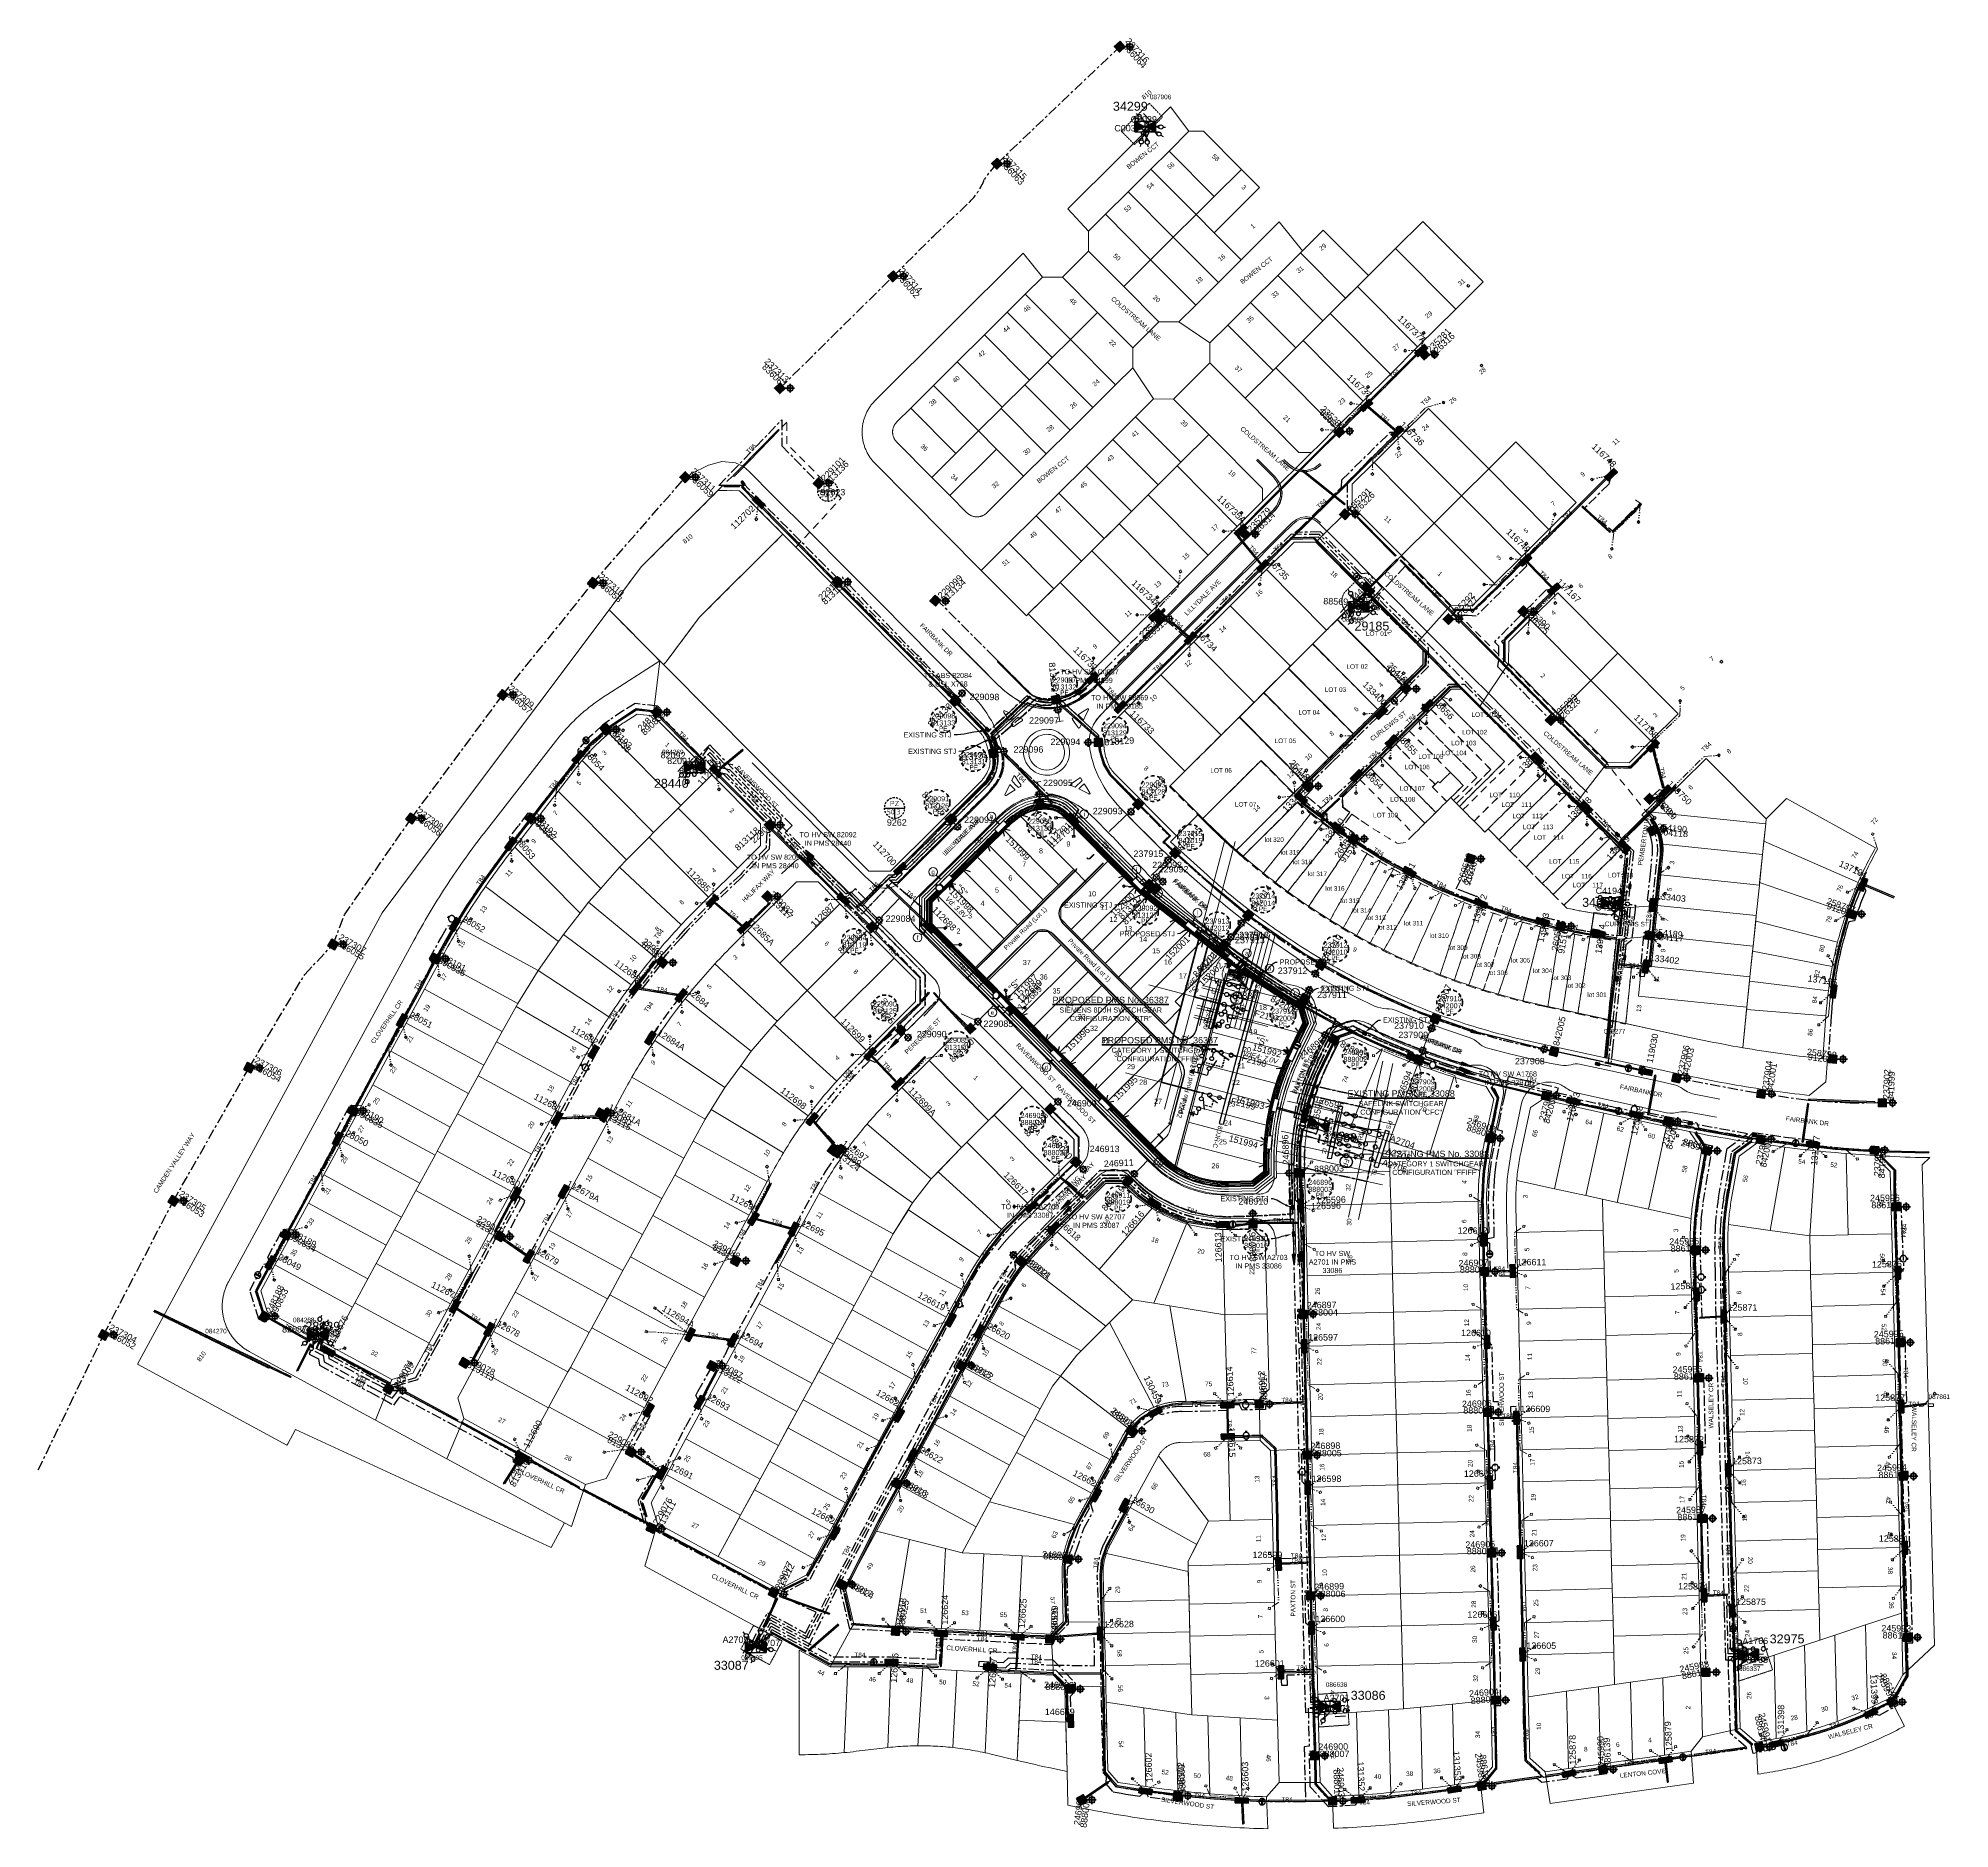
# Model space of a CAD drawing. Header units: metres. Extents: x 293418 to 294566, y 6233478 to 6234177.
# Drawn here: x 293418 to 294165, y 6233478 to 6234177 of the extents above; entities that cross this region are included whole.
import ezdxf
from ezdxf import colors
from ezdxf.entities.mleader import LeaderData, LeaderLine
from ezdxf.enums import TextEntityAlignment as Align
from ezdxf.math import Vec2, Vec3

# ---------------------------------------------------------------- set-up
doc = ezdxf.new("R2010")
doc.units = ezdxf.units.M
for name, pattern in [('Cable Exist UG', [7, 4, -1, 1, -1]), ('CENTERX2', [4, 2.5, -0.5, 0.5, -0.5]), ('Dash', [5, 3, -2]), ('DASHED', [19.05, 12.7, -6.35]), ('HIDDEN2', [0.1875, 0.125, -0.0625]), ('IE Trench LV', [6, 4, -2]), ('PHANTOM', [6.15, 3, -0.75, 0.3, -0.75, 0.3, -0.75, 0.3]), ('PHANTOM2', [2.45, 1, -0.25, 0.15, -0.25, 0.15, -0.25, 0.15, -0.25]), ('PHANTOMX2', [6.6, 3, -0.75, 0.2, -0.75, 0.2, -0.75, 0.2, -0.75])]:
    doc.linetypes.add(name, pattern=pattern)
doc.layers.get('0').update_dxf_attribs({"color": 6})
doc.layers.add('_User Miscellaneous1_Cons Lines', color=6, linetype='Continuous', lineweight=13, transparency=0.7)
doc.layers.add('_User Miscellaneous3_Roads', color=7, linetype='Continuous', lineweight=13, transparency=0.5)
for name, color, linetype, lineweight in [('_User Miscellaneous2_Lot Numbers', 54, 'Continuous', 13), ('_User Miscellaneous4', 151, 'Continuous', 13), ('_User Miscellaneous5', 121, 'Continuous', 13), ('_User Miscellaneous7', 3, 'Continuous', 13), ('_User Miscellaneous9', 211, 'Continuous', 13), ('_User_HV_Exist', 1, 'Continuous', 35), ('_User_LV_Exist', 5, 'Continuous', 35), ('_User_SL_Exist', 4, 'Continuous', 35), ('Cadastre Developer_SP_EXT', 98, 'Continuous', 15), ('Cadastre Developer_SP_NEW', 92, 'Continuous', 15), ('Cadastre Easements_SP_NEW', 52, 'DASHED', 15), ('Cadastre Land Parcels_SP_EXT', 118, 'Continuous', 15), ('Cadastre Other Property_SP_EXT', 138, 'DASHED', 15), ('Cadastre Roads_SP_EXT', 218, 'Continuous', 15), ('Mains_HV_EXT', 13, 'Continuous', 25), ('Mains_LV_EXT', 163, 'Continuous', 25), ('Mains_LV_SL_EXT', 135, 'Continuous', 25), ('Mains_SL_EXT', 131, 'Continuous', 25), ('Services_SP_EXT', 42, 'PHANTOMX2', 20)]:
    doc.layers.add(name, color=color, linetype=linetype, lineweight=lineweight)
for name, color, linetype in [('Duct_SP_EXT', 30, 'Continuous'), ('Equip_HV_EXT', 7, 'Continuous'), ('Equip_HV_NEW', 2, 'Continuous'), ('Equip_LV_EXT', 7, 'Continuous'), ('Equip_LV_NEW', 2, 'Continuous'), ('Equip_SL_EXT', 7, 'Continuous'), ('Equip_SP_HV_NEW', 2, 'Continuous'), ('Equip_SP_LV_NEW', 2, 'Continuous'), ('Equip_SP_SL_EXT', 7, 'Continuous'), ('Equip_SP_SL_MOD', 3, 'Continuous'), ('Mains_LV_New_R6', 2, 'Cable Z'), ('Mains_LV_New_T84', 2, 'Cable x'), ('Notes', 7, 'Continuous'), ('Services_SP_NEW_UG', 2, 'IE Trench LV'), ('Sub_LV_EXT', 7, 'Continuous'), ('Sub_LV_NEW', 2, 'Continuous'), ('Sub_SP_EXT', 7, 'Continuous'), ('Sub_SP_NEW', 2, 'Continuous'), ('SupportsUG_LV_SL_MOD', 3, 'Continuous'), ('SupportsUG_SP_LV_EXT', 7, 'Continuous'), ('SupportsUG_SP_LV_SL_EXT', 7, 'Continuous'), ('Trench_SP_NEW', 2, 'Continuous'), ('UG_Details_SP_MISC', 7, 'Continuous')]:
    doc.layers.add(name, color=color, linetype=linetype)
doc.layers.add('Features_DEL', color=1, linetype='Continuous', plot=False)
doc.layers.add('Features_HIDE', color=1, linetype='Continuous', plot=False)
doc.styles.add('ARIAL', font='arial.ttf', dxfattribs={"height": 2})
doc.styles.add('COLUMN_LABEL', font='arial.ttf', dxfattribs={"height": 2})
doc.styles.add('iecARIAL', font='arial.ttf', dxfattribs={"height": 2})
doc.styles.add('iecISOCP', font='isocp.shx')
doc.styles.add('ieISOCP', font='arial.ttf', dxfattribs={"height": 1.5})
doc.styles.add('IESYMBOL1', font='isocp.shx')
doc.styles.add('PILLAR_LABEL', font='arial.ttf', dxfattribs={"height": 2})
doc.styles.add('POLE_LABEL', font='arial.ttf', dxfattribs={"height": 2})
doc.styles.add('SL_LABEL', font='arial.ttf', dxfattribs={"height": 2})
doc.styles.add('SLCP_LABEL', font='arial.ttf', dxfattribs={"height": 2})
doc.styles.get("Standard").update_dxf_attribs({"font": 'arial.ttf'})
doc.styles.add('SWG_LABEL', font='arial.ttf')
doc.styles.add('SWITCH_LABEL', font='arial.ttf', dxfattribs={"height": 2})
doc.linetypes.add('Cable E UG', pattern='A,5,-0.1,["E",Standard,S=1.5,R=0,X=0,Y=-0.75],-1.45', length=6.55)
doc.linetypes.add('Cable New UG', pattern='A,5.5,-0.01,["X",Standard,S=1.8,R=0,X=0,Y=-0.94],-1.7', length=7.21)
doc.linetypes.add('Cable o', pattern='A,3.5,-0.01,["O",Standard,S=1.25,R=0,X=0,Y=-0.63],-1.36', length=4.87)
doc.linetypes.add('Cable x', pattern='A,4.5,-0.01,["X",Standard,S=1.25,R=0,X=0,Y=-0.65],-1.2', length=5.71)
doc.linetypes.add('Cable Z', pattern='A,5,-0.01,["Z",Standard,S=1.5,R=0,X=0,Y=-0.75],-1.3', length=6.31)
doc.linetypes.add('IE Trench HV', pattern='A,4,-0.4,["/",Standard,S=2,R=0,X=0.25,Y=-1],-1.6', length=6)
doc.dimstyles.new('1.8mm_1_1000', dxfattribs={"dimtxt": 1.8, "dimasz": 2, "dimexe": 1, "dimexo": 3, "dimgap": 0.5, "dimtad": 0, "dimtoh": 1, "dimlfac": -1, "dimzin": 12, "dimdsep": 46, "dimtxsty": 'Standard', "dimcen": 1, "dimclrd": 256, "dimclre": 256, "dimclrt": 256, "dimazin": 3, "dimtfac": 1, "dimtmove": 0, "dimatfit": 3, "dimfxl": 1, "dimtolj": 1, "dimtzin": 0, "dimlwd": -1, "dimlwe": -1, "dimarcsym": 0})
doc.dimstyles.new('1.8mm_1_50', dxfattribs={"dimtxt": 0.09, "dimasz": 0.1, "dimexe": 0.05, "dimexo": 0.15, "dimgap": 0.025, "dimtad": 0, "dimtoh": 1, "dimlfac": -1, "dimzin": 12, "dimdsep": 46, "dimtxsty": 'Standard', "dimcen": 1, "dimclrd": 256, "dimclre": 256, "dimclrt": 256, "dimazin": 3, "dimtfac": 1, "dimtmove": 0, "dimatfit": 3, "dimfxl": 1, "dimtolj": 1, "dimtzin": 0, "dimlwd": -1, "dimlwe": -1, "dimarcsym": 0})
doc.dimstyles.get("Standard").update_dxf_attribs({"dimtxt": 2, "dimasz": 3, "dimexe": 1, "dimexo": 3, "dimgap": 0.5, "dimtad": 0, "dimlfac": -1, "dimzin": 12, "dimdsep": 46, "dimtxsty": 'Standard', "dimcen": 1, "dimclrd": 256, "dimclre": 256, "dimclrt": 256, "dimadec": 0, "dimazin": 3, "dimtfac": 1, "dimtmove": 0, "dimatfit": 3, "dimfxl": 1, "dimfxlon": 1, "dimtolj": 1, "dimtzin": 0, "dimlwd": -1, "dimlwe": -1, "dimarcsym": 0})

# ---------------------------------------------------------------- blocks, each defined once
blk = doc.blocks.new('SUB_PADMOUNT_EXT')
at = {"ltscale": 10}
h = blk.add_hatch(color=256, dxfattribs=at)
h.dxf.hatch_style = 1
h.paths.add_polyline_path([(4, -2), (0, 0), (4, 2)])
h.paths.add_polyline_path([(-4, -2), (-4, 2), (0, 0)])
blk.add_line((4, 2), (-4, -2))
blk.add_lwpolyline([(-4, -2), (4, -2), (4, 2), (-4, 2)], close=True)
at = {"ltscale": 10, "flags": 128}
for points in [[(-4, -2), (-4, 2), (0, 0)], [(4, -2), (0, 0), (4, 2)]]:
    blk.add_lwpolyline(points, close=True, dxfattribs=at)
at = {"flags": 8}
blk.add_attdef('ASSET_NUM', text='', height=2.5, dxfattribs=at).set_placement((0, 5), align=Align.MIDDLE_CENTER)
for tag, flags, p in [('STREET_CODE', 9, (1.5, 0)), ('OPERATING_VOLTAGE', 9, (1.5, -0.4)), ('ORIENTATION', 9, (1.5, -0.6)), ('OWNED_BY', 9, (1.5, -0.8)), ('OPERATED_BY', 9, (1.5, -1)), ('CONSTRUCTED_VOLTAGE', 9, (1.5, -1.4)), ('SECONDARY_VOLTAGE', 9, (1.5, -1.6)), ('STATE', 9, (1.5, -1.8)), ('SUBSTATION_TYPE', 9, (1.5, -2.2)), ('SUBURB', 9, (1.5, -2.8)), ('STREETNAME', 9, (1.5, -3)), ('Z', 1, (1.5, -3.6)), ('NO_PHASES', 9, (1.5, -0.2)), ('MAINTAINED_BY', 9, (1.5, -1.2)), ('PARENT', 9, (1.5, -2)), ('USAGE', 9, (1.5, -2.4)), ('LEGEND', 9, (1.5, -2.6)), ('LOCATION', 9, (1.5, -3.2)), ('NOTES', 9, (1.5, -3.4))]:
    blk.add_attdef(tag, text='', height=0.2, dxfattribs=dict(flags=flags)).set_placement(p, align=Align.MIDDLE_LEFT)
blk = doc.blocks.new('SL_LANTERN_EXT')
at = {"flags": 9}
for tag, p in [('LRATECODE', (-7.4, 0)), ('LOUTREACHVOCAB', (-7.2, 0)), ('LOUTREACH', (-7, 0)), ('LANTNUMBER', (-6.6, 0)), ('LNEW', (-6.4, 0)), ('LMASTVOCAB', (-6.2, 0)), ('LMAST', (-6, 0)), ('LLAMPVOCAB', (-5.8, 0)), ('LLAMP', (-5.6, 0)), ('LEXIST', (-5.4, 0)), ('LCHARGE3PERCENT', (-5.2, 0)), ('LCHARGE3', (-5, 0)), ('LCHARGE2PERCENT', (-4.8, 0)), ('LCHARGE2', (-4.6, 0)), ('LCHARGE1PERCENT', (-4.4, 0)), ('LCHARGE1', (-4.2, 0)), ('LCATEGORY', (-4, 0)), ('LBRACKETVOCAB', (-3.8, 0)), ('LBRACKET', (-3.6, 0)), ('LKINGHEIGHT', (-3.4, 0)), ('CREPLACE', (-3.2, 0)), ('CREMOVE', (-3, 0)), ('CNUMBER', (-2.8, 0)), ('CNEW', (-2.6, 0)), ('CEXIST', (-2.4, 0)), ('USAGE', (-2.2, 0)), ('STATE', (-2, 0)), ('OWNED_BY', (-1.8, 0)), ('ORIENTATION', (-1.6, 0))]:
    blk.add_attdef(tag, text='', height=0.001, rotation=270, dxfattribs=at).set_placement(p, align=Align.MIDDLE_LEFT)
for tag, p in [('LREMOVE', (0, -7.6)), ('LREPLACE', (0, -7.8)), ('LTYPE', (0, -8)), ('LTYPEVOCAB', (0, -8.2)), ('LEGEND', (0, -8.4)), ('SUBURB', (0, -8.6)), ('STREETNAME', (0, -8.8)), ('LOCATION', (0, -9)), ('NOTES', (0, -9.2)), ('MAINTAINED_BY', (0, -9.86))]:
    blk.add_attdef(tag, text='', height=0.001, dxfattribs=at).set_placement(p, align=Align.MIDDLE_LEFT)
blk.add_attdef('OPERATED_BY', (0, -9.61), '', height=0.001, dxfattribs=at)
blk.add_wipeout([(5.69, 0), (5.06, -1.06), (4, -1.69), (2.94, -1.06), (2.31, 0), (2.94, 1.06), (4, 1.69), (5.06, 1.06)])
for p, q in [((0, 0), (4, 0)), ((2.94, 1.06), (3.2, 0.8)), ((4, 1.69), (4, 0)), ((5.06, 1.06), (4.8, 0.8)), ((2.94, -1.06), (3.2, -0.8)), ((4, 0), (5.69, 0)), ((4, 0), (4, -1.69)), ((5.06, -1.06), (4.8, -0.8))]:
    blk.add_line(p, q)
blk.add_circle((4, 0), 1.12)
for tag, p in [('OPERATING_VOLTAGE', (-1.4, 0)), ('NO_PHASES', (-1.2, 0)), ('LANTERN_TYPE', (-1, 0)), ('LANTERN_PURPOSE', (-0.8, 0)), ('CONTROL_TYPE', (-0.6, 0)), ('CONSTRUCTED_VOLTAGE', (-0.4, 0))]:
    blk.add_attdef(tag, text='', height=0.001, rotation=270, dxfattribs=at).set_placement(p, align=Align.MIDDLE_LEFT)
at = {"style": 'SL_LABEL', "flags": 9}
blk.add_attdef('STREET_CODE', text='', height=0.001, rotation=270, dxfattribs=at).set_placement((0, 0), align=Align.MIDDLE_LEFT)
at = {"flags": 1}
blk.add_attdef('Z', (0, 0), '', height=0.001, rotation=270, dxfattribs=at)
at = {"width": 0.9}
blk.add_attdef('LNUMBER', text='', height=1, dxfattribs=at).set_placement((7, -1), align=Align.MIDDLE_LEFT)
at = {"layer": 'Features_HIDE', "width": 0.9}
blk.add_attdef('ASSET_NUM', text='', height=1, dxfattribs=at).set_placement((7, 1), align=Align.MIDDLE_LEFT)
blk = doc.blocks.new('*U564')
at = {"flags": 9}
for tag, p in [('LRATECODE', (-7.4, 0)), ('LOUTREACHVOCAB', (-7.2, 0)), ('LOUTREACH', (-7, 0)), ('LANTNUMBER', (-6.6, 0)), ('LNEW', (-6.4, 0)), ('LMASTVOCAB', (-6.2, 0)), ('LMAST', (-6, 0)), ('LLAMPVOCAB', (-5.8, 0)), ('LLAMP', (-5.6, 0)), ('LEXIST', (-5.4, 0)), ('LCHARGE3PERCENT', (-5.2, 0))]:
    blk.add_attdef(tag, text='', height=0.001, rotation=270, dxfattribs=at).set_placement(p, align=Align.MIDDLE_LEFT)
for tag, p in [('LREMOVE', (0, -7.6)), ('LREPLACE', (0, -7.8)), ('LTYPE', (0, -8)), ('LTYPEVOCAB', (0, -8.2)), ('LEGEND', (0, -8.4)), ('SUBURB', (0, -8.6)), ('STREETNAME', (0, -8.8)), ('LOCATION', (0, -9)), ('NOTES', (0, -9.2)), ('MAINTAINED_BY', (0, -9.86))]:
    blk.add_attdef(tag, text='', height=0.001, dxfattribs=at).set_placement(p, align=Align.MIDDLE_LEFT)
blk.add_attdef('OPERATED_BY', (0, -9.61), '', height=0.001, dxfattribs=at)
blk.add_wipeout([(0.36, 5.68), (1.38, 4.98), (1.94, 3.88), (1.25, 2.87), (0.15, 2.31), (-0.87, 3), (-1.43, 4.1), (-0.74, 5.12)])
for p, q in [((-1.43, 4.1), (0.25, 3.99)), ((-0.87, 3), (-0.59, 3.25)), ((-0.74, 5.12), (-0.49, 4.84)), ((0, 0), (0.25, 3.99)), ((0.25, 3.99), (0.36, 5.68)), ((0.25, 3.99), (1.94, 3.88)), ((1.25, 2.87), (1, 3.15)), ((1.38, 4.98), (1.1, 4.74))]:
    blk.add_line(p, q)
blk.add_circle((0.25, 3.99), 1.12)
at = {"width": 0.9}
blk.add_attdef('LNUMBER', text='', height=1, rotation=86.34909, dxfattribs=at).set_placement((1.44, 6.92), align=Align.MIDDLE_LEFT)
at = {"flags": 9}
for tag, p in [('LCHARGE3', (-5, 0)), ('LCHARGE2PERCENT', (-4.8, 0)), ('LCHARGE2', (-4.6, 0)), ('LCHARGE1PERCENT', (-4.4, 0)), ('LCHARGE1', (-4.2, 0)), ('LCATEGORY', (-4, 0)), ('LBRACKETVOCAB', (-3.8, 0)), ('LBRACKET', (-3.6, 0)), ('LKINGHEIGHT', (-3.4, 0)), ('CREPLACE', (-3.2, 0)), ('CREMOVE', (-3, 0)), ('CNUMBER', (-2.8, 0)), ('CNEW', (-2.6, 0)), ('CEXIST', (-2.4, 0)), ('USAGE', (-2.2, 0)), ('STATE', (-2, 0)), ('OWNED_BY', (-1.8, 0)), ('ORIENTATION', (-1.6, 0)), ('OPERATING_VOLTAGE', (-1.4, 0)), ('NO_PHASES', (-1.2, 0)), ('LANTERN_TYPE', (-1, 0)), ('LANTERN_PURPOSE', (-0.8, 0)), ('CONTROL_TYPE', (-0.6, 0)), ('CONSTRUCTED_VOLTAGE', (-0.4, 0))]:
    blk.add_attdef(tag, text='', height=0.001, rotation=270, dxfattribs=at).set_placement(p, align=Align.MIDDLE_LEFT)
at = {"style": 'SL_LABEL', "flags": 9}
blk.add_attdef('STREET_CODE', text='', height=0.001, rotation=270, dxfattribs=at).set_placement((0, 0), align=Align.MIDDLE_LEFT)
at = {"flags": 1}
blk.add_attdef('Z', (0, 0), '', height=0.001, rotation=270, dxfattribs=at)
at = {"layer": 'Features_HIDE', "width": 0.9}
blk.add_attdef('ASSET_NUM', text='', height=1, rotation=86.34909, dxfattribs=at).set_placement((-0.55, 7.05), align=Align.MIDDLE_LEFT)
blk = doc.blocks.new('*U563')
at = {"flags": 9}
for tag, p in [('LRATECODE', (-7.4, 0)), ('LOUTREACHVOCAB', (-7.2, 0)), ('LOUTREACH', (-7, 0)), ('LANTNUMBER', (-6.6, 0)), ('LNEW', (-6.4, 0)), ('LMASTVOCAB', (-6.2, 0)), ('LMAST', (-6, 0)), ('LLAMPVOCAB', (-5.8, 0)), ('LLAMP', (-5.6, 0)), ('LEXIST', (-5.4, 0))]:
    blk.add_attdef(tag, text='', height=0.001, rotation=270, dxfattribs=at).set_placement(p, align=Align.MIDDLE_LEFT)
for tag, p in [('LREMOVE', (0, -7.6)), ('LREPLACE', (0, -7.8)), ('LTYPE', (0, -8)), ('LTYPEVOCAB', (0, -8.2)), ('LEGEND', (0, -8.4)), ('SUBURB', (0, -8.6)), ('STREETNAME', (0, -8.8)), ('LOCATION', (0, -9)), ('NOTES', (0, -9.2)), ('MAINTAINED_BY', (0, -9.86))]:
    blk.add_attdef(tag, text='', height=0.001, dxfattribs=at).set_placement(p, align=Align.MIDDLE_LEFT)
blk.add_attdef('OPERATED_BY', (0, -9.61), '', height=0.001, dxfattribs=at)
blk.add_wipeout([(0.18, 5.68), (1.22, 5.02), (1.81, 3.94), (1.15, 2.9), (0.07, 2.31), (-0.97, 2.97), (-1.56, 4.05), (-0.9, 5.09)])
for p, q in [((-1.56, 4.05), (0.13, 4)), ((-0.97, 2.97), (-0.69, 3.23)), ((-0.9, 5.09), (-0.64, 4.82)), ((0, 0), (0.13, 4)), ((0.13, 4), (0.18, 5.68)), ((0.13, 4), (1.81, 3.94)), ((1.15, 2.9), (0.9, 3.18)), ((1.22, 5.02), (0.95, 4.77))]:
    blk.add_line(p, q)
blk.add_circle((0.13, 4), 1.12)
at = {"width": 0.9}
blk.add_attdef('LNUMBER', text='', height=1, rotation=88.16537, dxfattribs=at).set_placement((1.22, 6.96), align=Align.MIDDLE_LEFT)
at = {"flags": 9}
for tag, p in [('LCHARGE3PERCENT', (-5.2, 0)), ('LCHARGE3', (-5, 0)), ('LCHARGE2PERCENT', (-4.8, 0)), ('LCHARGE2', (-4.6, 0)), ('LCHARGE1PERCENT', (-4.4, 0)), ('LCHARGE1', (-4.2, 0)), ('LCATEGORY', (-4, 0)), ('LBRACKETVOCAB', (-3.8, 0)), ('LBRACKET', (-3.6, 0)), ('LKINGHEIGHT', (-3.4, 0)), ('CREPLACE', (-3.2, 0)), ('CREMOVE', (-3, 0)), ('CNUMBER', (-2.8, 0)), ('CNEW', (-2.6, 0)), ('CEXIST', (-2.4, 0)), ('USAGE', (-2.2, 0)), ('STATE', (-2, 0)), ('OWNED_BY', (-1.8, 0)), ('ORIENTATION', (-1.6, 0)), ('OPERATING_VOLTAGE', (-1.4, 0)), ('NO_PHASES', (-1.2, 0)), ('LANTERN_TYPE', (-1, 0)), ('LANTERN_PURPOSE', (-0.8, 0)), ('CONTROL_TYPE', (-0.6, 0)), ('CONSTRUCTED_VOLTAGE', (-0.4, 0))]:
    blk.add_attdef(tag, text='', height=0.001, rotation=270, dxfattribs=at).set_placement(p, align=Align.MIDDLE_LEFT)
at = {"style": 'SL_LABEL', "flags": 9}
blk.add_attdef('STREET_CODE', text='', height=0.001, rotation=270, dxfattribs=at).set_placement((0, 0), align=Align.MIDDLE_LEFT)
at = {"flags": 1}
blk.add_attdef('Z', (0, 0), '', height=0.001, rotation=270, dxfattribs=at)
at = {"layer": 'Features_HIDE', "width": 0.9}
blk.add_attdef('ASSET_NUM', text='', height=1, rotation=88.16537, dxfattribs=at).set_placement((-0.78, 7.03), align=Align.MIDDLE_LEFT)
blk = doc.blocks.new('*U573')
at = {"flags": 9}
for tag, p in [('LRATECODE', (-7.4, 0)), ('LOUTREACHVOCAB', (-7.2, 0)), ('LOUTREACH', (-7, 0)), ('LANTNUMBER', (-6.6, 0)), ('LNEW', (-6.4, 0)), ('LMASTVOCAB', (-6.2, 0)), ('LMAST', (-6, 0)), ('LLAMPVOCAB', (-5.8, 0)), ('LLAMP', (-5.6, 0))]:
    blk.add_attdef(tag, text='', height=0.001, rotation=270, dxfattribs=at).set_placement(p, align=Align.MIDDLE_LEFT)
for tag, p in [('LREMOVE', (0, -7.6)), ('LREPLACE', (0, -7.8)), ('LTYPE', (0, -8)), ('LTYPEVOCAB', (0, -8.2)), ('LEGEND', (0, -8.4)), ('SUBURB', (0, -8.6)), ('STREETNAME', (0, -8.8)), ('LOCATION', (0, -9)), ('NOTES', (0, -9.2)), ('MAINTAINED_BY', (0, -9.86))]:
    blk.add_attdef(tag, text='', height=0.001, dxfattribs=at).set_placement(p, align=Align.MIDDLE_LEFT)
blk.add_attdef('OPERATED_BY', (0, -9.61), '', height=0.001, dxfattribs=at)
blk.add_wipeout([(-0.12, 5.69), (0.95, 5.08), (1.6, 4.04), (1, 2.96), (-0.05, 2.31), (-1.12, 2.92), (-1.77, 3.96), (-1.17, 5.04)])
for p, q in [((-1.77, 3.96), (-0.09, 4)), ((-1.17, 5.04), (-0.9, 4.78)), ((-1.12, 2.92), (-0.87, 3.19)), ((-0.09, 4), (-0.12, 5.69)), ((-0.09, 4), (1.6, 4.04)), ((0, 0), (-0.09, 4)), ((0.95, 5.08), (0.69, 4.81)), ((1, 2.96), (0.73, 3.22))]:
    blk.add_line(p, q)
blk.add_circle((-0.09, 4), 1.12)
at = {"width": 0.9}
blk.add_attdef('LNUMBER', text='', height=1, rotation=91.24725, dxfattribs=at).set_placement((0.85, 7.02), align=Align.MIDDLE_LEFT)
at = {"flags": 9}
for tag, p in [('LEXIST', (-5.4, 0)), ('LCHARGE3PERCENT', (-5.2, 0)), ('LCHARGE3', (-5, 0)), ('LCHARGE2PERCENT', (-4.8, 0)), ('LCHARGE2', (-4.6, 0)), ('LCHARGE1PERCENT', (-4.4, 0)), ('LCHARGE1', (-4.2, 0)), ('LCATEGORY', (-4, 0)), ('LBRACKETVOCAB', (-3.8, 0)), ('LBRACKET', (-3.6, 0)), ('LKINGHEIGHT', (-3.4, 0)), ('CREPLACE', (-3.2, 0)), ('CREMOVE', (-3, 0)), ('CNUMBER', (-2.8, 0)), ('CNEW', (-2.6, 0)), ('CEXIST', (-2.4, 0)), ('USAGE', (-2.2, 0)), ('STATE', (-2, 0)), ('OWNED_BY', (-1.8, 0)), ('ORIENTATION', (-1.6, 0)), ('OPERATING_VOLTAGE', (-1.4, 0)), ('NO_PHASES', (-1.2, 0)), ('LANTERN_TYPE', (-1, 0)), ('LANTERN_PURPOSE', (-0.8, 0)), ('CONTROL_TYPE', (-0.6, 0)), ('CONSTRUCTED_VOLTAGE', (-0.4, 0))]:
    blk.add_attdef(tag, text='', height=0.001, rotation=270, dxfattribs=at).set_placement(p, align=Align.MIDDLE_LEFT)
at = {"style": 'SL_LABEL', "flags": 9}
blk.add_attdef('STREET_CODE', text='', height=0.001, rotation=270, dxfattribs=at).set_placement((0, 0), align=Align.MIDDLE_LEFT)
at = {"flags": 1}
blk.add_attdef('Z', (0, 0), '', height=0.001, rotation=270, dxfattribs=at)
at = {"layer": 'Features_HIDE', "width": 0.9}
blk.add_attdef('ASSET_NUM', text='', height=1, rotation=91.24725, dxfattribs=at).set_placement((-1.15, 6.98), align=Align.MIDDLE_LEFT)
blk = doc.blocks.new('*U553')
at = {"flags": 9}
for tag, p in [('LRATECODE', (-7.4, 0)), ('LOUTREACHVOCAB', (-7.2, 0)), ('LOUTREACH', (-7, 0)), ('LANTNUMBER', (-6.6, 0)), ('LNEW', (-6.4, 0)), ('LMASTVOCAB', (-6.2, 0)), ('LMAST', (-6, 0)), ('LLAMPVOCAB', (-5.8, 0)), ('LLAMP', (-5.6, 0)), ('LEXIST', (-5.4, 0))]:
    blk.add_attdef(tag, text='', height=0.001, rotation=270, dxfattribs=at).set_placement(p, align=Align.MIDDLE_LEFT)
for tag, p in [('LREMOVE', (0, -7.6)), ('LREPLACE', (0, -7.8)), ('LTYPE', (0, -8)), ('LTYPEVOCAB', (0, -8.2)), ('LEGEND', (0, -8.4)), ('SUBURB', (0, -8.6)), ('STREETNAME', (0, -8.8)), ('LOCATION', (0, -9)), ('NOTES', (0, -9.2)), ('MAINTAINED_BY', (0, -9.86))]:
    blk.add_attdef(tag, text='', height=0.001, dxfattribs=at).set_placement(p, align=Align.MIDDLE_LEFT)
blk.add_attdef('OPERATED_BY', (0, -9.61), '', height=0.001, dxfattribs=at)
blk.add_wipeout([(0.23, 5.68), (1.26, 5.01), (1.85, 3.93), (1.18, 2.89), (0.09, 2.31), (-0.94, 2.98), (-1.53, 4.06), (-0.86, 5.1)])
for p, q in [((-1.53, 4.06), (0.16, 4)), ((-0.94, 2.98), (-0.67, 3.23)), ((-0.86, 5.1), (-0.6, 4.82)), ((0, 0), (0.16, 4)), ((0.16, 4), (0.23, 5.68)), ((0.16, 4), (1.85, 3.93)), ((1.18, 2.89), (0.92, 3.17)), ((1.26, 5.01), (0.99, 4.76))]:
    blk.add_line(p, q)
blk.add_circle((0.16, 4), 1.12)
at = {"width": 0.9}
blk.add_attdef('LNUMBER', text='', height=1, rotation=87.70638, dxfattribs=at).set_placement((1.28, 6.95), align=Align.MIDDLE_LEFT)
at = {"flags": 9}
for tag, p in [('LCHARGE3PERCENT', (-5.2, 0)), ('LCHARGE3', (-5, 0)), ('LCHARGE2PERCENT', (-4.8, 0)), ('LCHARGE2', (-4.6, 0)), ('LCHARGE1PERCENT', (-4.4, 0)), ('LCHARGE1', (-4.2, 0)), ('LCATEGORY', (-4, 0)), ('LBRACKETVOCAB', (-3.8, 0)), ('LBRACKET', (-3.6, 0)), ('LKINGHEIGHT', (-3.4, 0)), ('CREPLACE', (-3.2, 0)), ('CREMOVE', (-3, 0)), ('CNUMBER', (-2.8, 0)), ('CNEW', (-2.6, 0)), ('CEXIST', (-2.4, 0)), ('USAGE', (-2.2, 0)), ('STATE', (-2, 0)), ('OWNED_BY', (-1.8, 0)), ('ORIENTATION', (-1.6, 0)), ('OPERATING_VOLTAGE', (-1.4, 0)), ('NO_PHASES', (-1.2, 0)), ('LANTERN_TYPE', (-1, 0)), ('LANTERN_PURPOSE', (-0.8, 0)), ('CONTROL_TYPE', (-0.6, 0)), ('CONSTRUCTED_VOLTAGE', (-0.4, 0))]:
    blk.add_attdef(tag, text='', height=0.001, rotation=270, dxfattribs=at).set_placement(p, align=Align.MIDDLE_LEFT)
at = {"style": 'SL_LABEL', "flags": 9}
blk.add_attdef('STREET_CODE', text='', height=0.001, rotation=270, dxfattribs=at).set_placement((0, 0), align=Align.MIDDLE_LEFT)
at = {"flags": 1}
blk.add_attdef('Z', (0, 0), '', height=0.001, rotation=270, dxfattribs=at)
at = {"layer": 'Features_HIDE', "width": 0.9}
blk.add_attdef('ASSET_NUM', text='', height=1, rotation=87.70638, dxfattribs=at).set_placement((-0.72, 7.03), align=Align.MIDDLE_LEFT)
blk = doc.blocks.new('*U556')
at = {"flags": 9}
for tag, p in [('LRATECODE', (-7.4, 0)), ('LOUTREACHVOCAB', (-7.2, 0)), ('LOUTREACH', (-7, 0)), ('LANTNUMBER', (-6.6, 0)), ('LNEW', (-6.4, 0)), ('LMASTVOCAB', (-6.2, 0)), ('LMAST', (-6, 0)), ('LLAMPVOCAB', (-5.8, 0))]:
    blk.add_attdef(tag, text='', height=0.001, rotation=270, dxfattribs=at).set_placement(p, align=Align.MIDDLE_LEFT)
for tag, p in [('LREMOVE', (0, -7.6)), ('LREPLACE', (0, -7.8)), ('LTYPE', (0, -8)), ('LTYPEVOCAB', (0, -8.2)), ('LEGEND', (0, -8.4)), ('SUBURB', (0, -8.6)), ('STREETNAME', (0, -8.8)), ('LOCATION', (0, -9)), ('NOTES', (0, -9.2)), ('MAINTAINED_BY', (0, -9.86))]:
    blk.add_attdef(tag, text='', height=0.001, dxfattribs=at).set_placement(p, align=Align.MIDDLE_LEFT)
blk.add_attdef('OPERATED_BY', (0, -9.61), '', height=0.001, dxfattribs=at)
blk.add_wipeout([(-0.32, 5.68), (0.77, 5.11), (1.46, 4.09), (0.89, 3), (-0.13, 2.31), (-1.23, 2.87), (-1.91, 3.9), (-1.35, 4.99)])
for p, q in [((-1.91, 3.9), (-0.23, 3.99)), ((-1.35, 4.99), (-1.07, 4.74)), ((-1.23, 2.87), (-0.98, 3.15)), ((-0.23, 3.99), (-0.32, 5.68)), ((-0.23, 3.99), (1.46, 4.09)), ((0, 0), (-0.23, 3.99)), ((0.77, 5.11), (0.52, 4.83)), ((0.89, 3), (0.61, 3.24))]:
    blk.add_line(p, q)
blk.add_circle((-0.23, 3.99), 1.12)
at = {"width": 0.9}
blk.add_attdef('LNUMBER', text='', height=1, rotation=93.26734, dxfattribs=at).set_placement((0.6, 7.05), align=Align.MIDDLE_LEFT)
at = {"flags": 9}
for tag, p in [('LLAMP', (-5.6, 0)), ('LEXIST', (-5.4, 0)), ('LCHARGE3PERCENT', (-5.2, 0)), ('LCHARGE3', (-5, 0)), ('LCHARGE2PERCENT', (-4.8, 0)), ('LCHARGE2', (-4.6, 0)), ('LCHARGE1PERCENT', (-4.4, 0)), ('LCHARGE1', (-4.2, 0)), ('LCATEGORY', (-4, 0)), ('LBRACKETVOCAB', (-3.8, 0)), ('LBRACKET', (-3.6, 0)), ('LKINGHEIGHT', (-3.4, 0)), ('CREPLACE', (-3.2, 0)), ('CREMOVE', (-3, 0)), ('CNUMBER', (-2.8, 0)), ('CNEW', (-2.6, 0)), ('CEXIST', (-2.4, 0)), ('USAGE', (-2.2, 0)), ('STATE', (-2, 0)), ('OWNED_BY', (-1.8, 0)), ('ORIENTATION', (-1.6, 0)), ('OPERATING_VOLTAGE', (-1.4, 0)), ('NO_PHASES', (-1.2, 0)), ('LANTERN_TYPE', (-1, 0)), ('LANTERN_PURPOSE', (-0.8, 0)), ('CONTROL_TYPE', (-0.6, 0)), ('CONSTRUCTED_VOLTAGE', (-0.4, 0))]:
    blk.add_attdef(tag, text='', height=0.001, rotation=270, dxfattribs=at).set_placement(p, align=Align.MIDDLE_LEFT)
at = {"style": 'SL_LABEL', "flags": 9}
blk.add_attdef('STREET_CODE', text='', height=0.001, rotation=270, dxfattribs=at).set_placement((0, 0), align=Align.MIDDLE_LEFT)
at = {"flags": 1}
blk.add_attdef('Z', (0, 0), '', height=0.001, rotation=270, dxfattribs=at)
at = {"layer": 'Features_HIDE', "width": 0.9}
blk.add_attdef('ASSET_NUM', text='', height=1, rotation=93.26734, dxfattribs=at).set_placement((-1.4, 6.93), align=Align.MIDDLE_LEFT)
blk = doc.blocks.new('*U551')
at = {"flags": 9}
for tag, p in [('LRATECODE', (-7.4, 0)), ('LOUTREACHVOCAB', (-7.2, 0)), ('LOUTREACH', (-7, 0)), ('LANTNUMBER', (-6.6, 0)), ('LNEW', (-6.4, 0)), ('LMASTVOCAB', (-6.2, 0)), ('LMAST', (-6, 0)), ('LLAMPVOCAB', (-5.8, 0)), ('LLAMP', (-5.6, 0)), ('LEXIST', (-5.4, 0))]:
    blk.add_attdef(tag, text='', height=0.001, rotation=270, dxfattribs=at).set_placement(p, align=Align.MIDDLE_LEFT)
for tag, p in [('LREMOVE', (0, -7.6)), ('LREPLACE', (0, -7.8)), ('LTYPE', (0, -8)), ('LTYPEVOCAB', (0, -8.2)), ('LEGEND', (0, -8.4)), ('SUBURB', (0, -8.6)), ('STREETNAME', (0, -8.8)), ('LOCATION', (0, -9)), ('NOTES', (0, -9.2)), ('MAINTAINED_BY', (0, -9.86))]:
    blk.add_attdef(tag, text='', height=0.001, dxfattribs=at).set_placement(p, align=Align.MIDDLE_LEFT)
blk.add_attdef('OPERATED_BY', (0, -9.61), '', height=0.001, dxfattribs=at)
blk.add_wipeout([(0.23, 5.68), (1.26, 5.01), (1.85, 3.93), (1.18, 2.89), (0.09, 2.31), (-0.94, 2.98), (-1.53, 4.06), (-0.86, 5.1)])
for p, q in [((-1.53, 4.06), (0.16, 4)), ((-0.94, 2.98), (-0.67, 3.23)), ((-0.86, 5.1), (-0.6, 4.82)), ((0, 0), (0.16, 4)), ((0.16, 4), (0.23, 5.68)), ((0.16, 4), (1.85, 3.93)), ((1.18, 2.89), (0.92, 3.17)), ((1.26, 5.01), (0.99, 4.76))]:
    blk.add_line(p, q)
blk.add_circle((0.16, 4), 1.12)
at = {"width": 0.9}
blk.add_attdef('LNUMBER', text='', height=1, rotation=87.70728, dxfattribs=at).set_placement((1.28, 6.95), align=Align.MIDDLE_LEFT)
at = {"flags": 9}
for tag, p in [('LCHARGE3PERCENT', (-5.2, 0)), ('LCHARGE3', (-5, 0)), ('LCHARGE2PERCENT', (-4.8, 0)), ('LCHARGE2', (-4.6, 0)), ('LCHARGE1PERCENT', (-4.4, 0)), ('LCHARGE1', (-4.2, 0)), ('LCATEGORY', (-4, 0)), ('LBRACKETVOCAB', (-3.8, 0)), ('LBRACKET', (-3.6, 0)), ('LKINGHEIGHT', (-3.4, 0)), ('CREPLACE', (-3.2, 0)), ('CREMOVE', (-3, 0)), ('CNUMBER', (-2.8, 0)), ('CNEW', (-2.6, 0)), ('CEXIST', (-2.4, 0)), ('USAGE', (-2.2, 0)), ('STATE', (-2, 0)), ('OWNED_BY', (-1.8, 0)), ('ORIENTATION', (-1.6, 0)), ('OPERATING_VOLTAGE', (-1.4, 0)), ('NO_PHASES', (-1.2, 0)), ('LANTERN_TYPE', (-1, 0)), ('LANTERN_PURPOSE', (-0.8, 0)), ('CONTROL_TYPE', (-0.6, 0)), ('CONSTRUCTED_VOLTAGE', (-0.4, 0))]:
    blk.add_attdef(tag, text='', height=0.001, rotation=270, dxfattribs=at).set_placement(p, align=Align.MIDDLE_LEFT)
at = {"style": 'SL_LABEL', "flags": 9}
blk.add_attdef('STREET_CODE', text='', height=0.001, rotation=270, dxfattribs=at).set_placement((0, 0), align=Align.MIDDLE_LEFT)
at = {"flags": 1}
blk.add_attdef('Z', (0, 0), '', height=0.001, rotation=270, dxfattribs=at)
at = {"layer": 'Features_HIDE', "width": 0.9}
blk.add_attdef('ASSET_NUM', text='', height=1, rotation=87.70728, dxfattribs=at).set_placement((-0.72, 7.03), align=Align.MIDDLE_LEFT)
blk = doc.blocks.new('*U552')
at = {"flags": 9}
for tag, p in [('LRATECODE', (-7.4, 0)), ('LOUTREACHVOCAB', (-7.2, 0)), ('LOUTREACH', (-7, 0)), ('LANTNUMBER', (-6.6, 0)), ('LNEW', (-6.4, 0)), ('LMASTVOCAB', (-6.2, 0)), ('LMAST', (-6, 0)), ('LLAMPVOCAB', (-5.8, 0)), ('LLAMP', (-5.6, 0))]:
    blk.add_attdef(tag, text='', height=0.001, rotation=270, dxfattribs=at).set_placement(p, align=Align.MIDDLE_LEFT)
for tag, p in [('LREMOVE', (0, -7.6)), ('LREPLACE', (0, -7.8)), ('LTYPE', (0, -8)), ('LTYPEVOCAB', (0, -8.2)), ('LEGEND', (0, -8.4)), ('SUBURB', (0, -8.6)), ('STREETNAME', (0, -8.8)), ('LOCATION', (0, -9)), ('NOTES', (0, -9.2)), ('MAINTAINED_BY', (0, -9.86))]:
    blk.add_attdef(tag, text='', height=0.001, dxfattribs=at).set_placement(p, align=Align.MIDDLE_LEFT)
blk.add_attdef('OPERATED_BY', (0, -9.61), '', height=0.001, dxfattribs=at)
blk.add_wipeout([(0.01, 5.69), (1.07, 5.06), (1.7, 4), (1.07, 2.94), (0.01, 2.31), (-1.05, 2.94), (-1.68, 4), (-1.05, 5.06)])
for p, q in [((-1.68, 4), (0.01, 4)), ((-1.05, 5.06), (-0.78, 4.8)), ((-1.05, 2.94), (-0.79, 3.21)), ((0, 0), (0.01, 4)), ((0.01, 4), (0.01, 5.69)), ((0.01, 4), (1.7, 4)), ((1.07, 2.94), (0.8, 3.2)), ((1.07, 5.06), (0.81, 4.79))]:
    blk.add_line(p, q)
blk.add_circle((0.01, 4), 1.12)
at = {"width": 0.9}
blk.add_attdef('LNUMBER', text='', height=1, rotation=89.85873, dxfattribs=at).set_placement((1.02, 7), align=Align.MIDDLE_LEFT)
at = {"flags": 9}
for tag, p in [('LEXIST', (-5.4, 0)), ('LCHARGE3PERCENT', (-5.2, 0)), ('LCHARGE3', (-5, 0)), ('LCHARGE2PERCENT', (-4.8, 0)), ('LCHARGE2', (-4.6, 0)), ('LCHARGE1PERCENT', (-4.4, 0)), ('LCHARGE1', (-4.2, 0)), ('LCATEGORY', (-4, 0)), ('LBRACKETVOCAB', (-3.8, 0)), ('LBRACKET', (-3.6, 0)), ('LKINGHEIGHT', (-3.4, 0)), ('CREPLACE', (-3.2, 0)), ('CREMOVE', (-3, 0)), ('CNUMBER', (-2.8, 0)), ('CNEW', (-2.6, 0)), ('CEXIST', (-2.4, 0)), ('USAGE', (-2.2, 0)), ('STATE', (-2, 0)), ('OWNED_BY', (-1.8, 0)), ('ORIENTATION', (-1.6, 0)), ('OPERATING_VOLTAGE', (-1.4, 0)), ('NO_PHASES', (-1.2, 0)), ('LANTERN_TYPE', (-1, 0)), ('LANTERN_PURPOSE', (-0.8, 0)), ('CONTROL_TYPE', (-0.6, 0)), ('CONSTRUCTED_VOLTAGE', (-0.4, 0))]:
    blk.add_attdef(tag, text='', height=0.001, rotation=270, dxfattribs=at).set_placement(p, align=Align.MIDDLE_LEFT)
at = {"style": 'SL_LABEL', "flags": 9}
blk.add_attdef('STREET_CODE', text='', height=0.001, rotation=270, dxfattribs=at).set_placement((0, 0), align=Align.MIDDLE_LEFT)
at = {"flags": 1}
blk.add_attdef('Z', (0, 0), '', height=0.001, rotation=270, dxfattribs=at)
at = {"layer": 'Features_HIDE', "width": 0.9}
blk.add_attdef('ASSET_NUM', text='', height=1, rotation=89.85873, dxfattribs=at).set_placement((-0.98, 7), align=Align.MIDDLE_LEFT)
blk = doc.blocks.new('*U557')
at = {"flags": 9}
for tag, p in [('LRATECODE', (-7.4, 0)), ('LOUTREACHVOCAB', (-7.2, 0)), ('LOUTREACH', (-7, 0)), ('LANTNUMBER', (-6.6, 0)), ('LNEW', (-6.4, 0)), ('LMASTVOCAB', (-6.2, 0)), ('LMAST', (-6, 0)), ('LLAMPVOCAB', (-5.8, 0))]:
    blk.add_attdef(tag, text='', height=0.001, rotation=270, dxfattribs=at).set_placement(p, align=Align.MIDDLE_LEFT)
for tag, p in [('LREMOVE', (0, -7.6)), ('LREPLACE', (0, -7.8)), ('LTYPE', (0, -8)), ('LTYPEVOCAB', (0, -8.2)), ('LEGEND', (0, -8.4)), ('SUBURB', (0, -8.6)), ('STREETNAME', (0, -8.8)), ('LOCATION', (0, -9)), ('NOTES', (0, -9.2)), ('MAINTAINED_BY', (0, -9.86))]:
    blk.add_attdef(tag, text='', height=0.001, dxfattribs=at).set_placement(p, align=Align.MIDDLE_LEFT)
blk.add_attdef('OPERATED_BY', (0, -9.61), '', height=0.001, dxfattribs=at)
blk.add_wipeout([(-0.31, 5.68), (0.78, 5.11), (1.46, 4.09), (0.9, 2.99), (-0.13, 2.31), (-1.22, 2.88), (-1.91, 3.9), (-1.34, 4.99)])
for p, q in [((-1.91, 3.9), (-0.22, 3.99)), ((-1.34, 4.99), (-1.06, 4.74)), ((-1.22, 2.88), (-0.97, 3.16)), ((-0.22, 3.99), (-0.31, 5.68)), ((-0.22, 3.99), (1.46, 4.09)), ((0, 0), (-0.22, 3.99)), ((0.78, 5.11), (0.53, 4.83)), ((0.9, 2.99), (0.62, 3.24))]:
    blk.add_line(p, q)
blk.add_circle((-0.22, 3.99), 1.12)
at = {"width": 0.9}
blk.add_attdef('LNUMBER', text='', height=1, rotation=93.15573, dxfattribs=at).set_placement((0.61, 7.04), align=Align.MIDDLE_LEFT)
at = {"flags": 9}
for tag, p in [('LLAMP', (-5.6, 0)), ('LEXIST', (-5.4, 0)), ('LCHARGE3PERCENT', (-5.2, 0)), ('LCHARGE3', (-5, 0)), ('LCHARGE2PERCENT', (-4.8, 0)), ('LCHARGE2', (-4.6, 0)), ('LCHARGE1PERCENT', (-4.4, 0)), ('LCHARGE1', (-4.2, 0)), ('LCATEGORY', (-4, 0)), ('LBRACKETVOCAB', (-3.8, 0)), ('LBRACKET', (-3.6, 0)), ('LKINGHEIGHT', (-3.4, 0)), ('CREPLACE', (-3.2, 0)), ('CREMOVE', (-3, 0)), ('CNUMBER', (-2.8, 0)), ('CNEW', (-2.6, 0)), ('CEXIST', (-2.4, 0)), ('USAGE', (-2.2, 0)), ('STATE', (-2, 0)), ('OWNED_BY', (-1.8, 0)), ('ORIENTATION', (-1.6, 0)), ('OPERATING_VOLTAGE', (-1.4, 0)), ('NO_PHASES', (-1.2, 0)), ('LANTERN_TYPE', (-1, 0)), ('LANTERN_PURPOSE', (-0.8, 0)), ('CONTROL_TYPE', (-0.6, 0)), ('CONSTRUCTED_VOLTAGE', (-0.4, 0))]:
    blk.add_attdef(tag, text='', height=0.001, rotation=270, dxfattribs=at).set_placement(p, align=Align.MIDDLE_LEFT)
at = {"style": 'SL_LABEL', "flags": 9}
blk.add_attdef('STREET_CODE', text='', height=0.001, rotation=270, dxfattribs=at).set_placement((0, 0), align=Align.MIDDLE_LEFT)
at = {"flags": 1}
blk.add_attdef('Z', (0, 0), '', height=0.001, rotation=270, dxfattribs=at)
at = {"layer": 'Features_HIDE', "width": 0.9}
blk.add_attdef('ASSET_NUM', text='', height=1, rotation=93.15573, dxfattribs=at).set_placement((-1.38, 6.93), align=Align.MIDDLE_LEFT)
blk = doc.blocks.new('*U623')
at = {"flags": 9}
for tag, p in [('LRATECODE', (-7.4, 0)), ('LOUTREACHVOCAB', (-7.2, 0)), ('LOUTREACH', (-7, 0)), ('LANTNUMBER', (-6.6, 0)), ('LNEW', (-6.4, 0)), ('LMASTVOCAB', (-6.2, 0)), ('LMAST', (-6, 0)), ('LLAMPVOCAB', (-5.8, 0)), ('LLAMP', (-5.6, 0))]:
    blk.add_attdef(tag, text='', height=0.001, rotation=270, dxfattribs=at).set_placement(p, align=Align.MIDDLE_LEFT)
for tag, p in [('LREMOVE', (0, -7.6)), ('LREPLACE', (0, -7.8)), ('LTYPE', (0, -8)), ('LTYPEVOCAB', (0, -8.2)), ('LEGEND', (0, -8.4)), ('SUBURB', (0, -8.6)), ('STREETNAME', (0, -8.8)), ('LOCATION', (0, -9)), ('NOTES', (0, -9.2)), ('MAINTAINED_BY', (0, -9.86))]:
    blk.add_attdef(tag, text='', height=0.001, dxfattribs=at).set_placement(p, align=Align.MIDDLE_LEFT)
blk.add_attdef('OPERATED_BY', (0, -9.61), '', height=0.001, dxfattribs=at)
blk.add_wipeout([(-0.03, 5.69), (1.03, 5.07), (1.66, 4.01), (1.04, 2.95), (-0.01, 2.31), (-1.08, 2.93), (-1.71, 3.99), (-1.09, 5.05)])
for p, q in [((-1.71, 3.99), (-0.02, 4)), ((-1.09, 5.05), (-0.82, 4.79)), ((-1.08, 2.93), (-0.81, 3.2)), ((-0.02, 4), (-0.03, 5.69)), ((-0.02, 4), (1.66, 4.01)), ((0, 0), (-0.02, 4)), ((1.03, 5.07), (0.77, 4.8)), ((1.04, 2.95), (0.78, 3.21))]:
    blk.add_line(p, q)
blk.add_circle((-0.02, 4), 1.12)
at = {"width": 0.9}
blk.add_attdef('LNUMBER', text='', height=1, rotation=90.34735, dxfattribs=at).set_placement((0.96, 7.01), align=Align.MIDDLE_LEFT)
at = {"flags": 9}
for tag, p in [('LEXIST', (-5.4, 0)), ('LCHARGE3PERCENT', (-5.2, 0)), ('LCHARGE3', (-5, 0)), ('LCHARGE2PERCENT', (-4.8, 0)), ('LCHARGE2', (-4.6, 0)), ('LCHARGE1PERCENT', (-4.4, 0)), ('LCHARGE1', (-4.2, 0)), ('LCATEGORY', (-4, 0)), ('LBRACKETVOCAB', (-3.8, 0)), ('LBRACKET', (-3.6, 0)), ('LKINGHEIGHT', (-3.4, 0)), ('CREPLACE', (-3.2, 0)), ('CREMOVE', (-3, 0)), ('CNUMBER', (-2.8, 0)), ('CNEW', (-2.6, 0)), ('CEXIST', (-2.4, 0)), ('USAGE', (-2.2, 0)), ('STATE', (-2, 0)), ('OWNED_BY', (-1.8, 0)), ('ORIENTATION', (-1.6, 0)), ('OPERATING_VOLTAGE', (-1.4, 0)), ('NO_PHASES', (-1.2, 0)), ('LANTERN_TYPE', (-1, 0)), ('LANTERN_PURPOSE', (-0.8, 0)), ('CONTROL_TYPE', (-0.6, 0)), ('CONSTRUCTED_VOLTAGE', (-0.4, 0))]:
    blk.add_attdef(tag, text='', height=0.001, rotation=270, dxfattribs=at).set_placement(p, align=Align.MIDDLE_LEFT)
at = {"style": 'SL_LABEL', "flags": 9}
blk.add_attdef('STREET_CODE', text='', height=0.001, rotation=270, dxfattribs=at).set_placement((0, 0), align=Align.MIDDLE_LEFT)
at = {"flags": 1}
blk.add_attdef('Z', (0, 0), '', height=0.001, rotation=270, dxfattribs=at)
at = {"layer": 'Features_HIDE', "width": 0.9}
blk.add_attdef('ASSET_NUM', text='', height=1, rotation=90.34735, dxfattribs=at).set_placement((-1.04, 6.99), align=Align.MIDDLE_LEFT)
blk = doc.blocks.new('*U624')
at = {"flags": 9}
for tag, p in [('LRATECODE', (-7.4, 0)), ('LOUTREACHVOCAB', (-7.2, 0)), ('LOUTREACH', (-7, 0)), ('LANTNUMBER', (-6.6, 0)), ('LNEW', (-6.4, 0)), ('LMASTVOCAB', (-6.2, 0)), ('LMAST', (-6, 0)), ('LLAMPVOCAB', (-5.8, 0)), ('LLAMP', (-5.6, 0))]:
    blk.add_attdef(tag, text='', height=0.001, rotation=270, dxfattribs=at).set_placement(p, align=Align.MIDDLE_LEFT)
for tag, p in [('LREMOVE', (0, -7.6)), ('LREPLACE', (0, -7.8)), ('LTYPE', (0, -8)), ('LTYPEVOCAB', (0, -8.2)), ('LEGEND', (0, -8.4)), ('SUBURB', (0, -8.6)), ('STREETNAME', (0, -8.8)), ('LOCATION', (0, -9)), ('NOTES', (0, -9.2)), ('MAINTAINED_BY', (0, -9.86))]:
    blk.add_attdef(tag, text='', height=0.001, dxfattribs=at).set_placement(p, align=Align.MIDDLE_LEFT)
blk.add_attdef('OPERATED_BY', (0, -9.61), '', height=0.001, dxfattribs=at)
blk.add_wipeout([(-0.16, 5.69), (0.92, 5.09), (1.58, 4.05), (0.98, 2.97), (-0.06, 2.31), (-1.14, 2.91), (-1.8, 3.95), (-1.2, 5.03)])
for p, q in [((-1.8, 3.95), (-0.11, 4)), ((-1.2, 5.03), (-0.93, 4.77)), ((-1.14, 2.91), (-0.88, 3.18)), ((-0.11, 4), (-0.16, 5.69)), ((-0.11, 4), (1.58, 4.05)), ((0, 0), (-0.11, 4)), ((0.92, 5.09), (0.66, 4.82)), ((0.98, 2.97), (0.71, 3.23))]:
    blk.add_line(p, q)
blk.add_circle((-0.11, 4), 1.12)
at = {"width": 0.9}
blk.add_attdef('LNUMBER', text='', height=1, rotation=91.60133, dxfattribs=at).set_placement((0.8, 7.03), align=Align.MIDDLE_LEFT)
at = {"flags": 9}
for tag, p in [('LEXIST', (-5.4, 0)), ('LCHARGE3PERCENT', (-5.2, 0)), ('LCHARGE3', (-5, 0)), ('LCHARGE2PERCENT', (-4.8, 0)), ('LCHARGE2', (-4.6, 0)), ('LCHARGE1PERCENT', (-4.4, 0)), ('LCHARGE1', (-4.2, 0)), ('LCATEGORY', (-4, 0)), ('LBRACKETVOCAB', (-3.8, 0)), ('LBRACKET', (-3.6, 0)), ('LKINGHEIGHT', (-3.4, 0)), ('CREPLACE', (-3.2, 0)), ('CREMOVE', (-3, 0)), ('CNUMBER', (-2.8, 0)), ('CNEW', (-2.6, 0)), ('CEXIST', (-2.4, 0)), ('USAGE', (-2.2, 0)), ('STATE', (-2, 0)), ('OWNED_BY', (-1.8, 0)), ('ORIENTATION', (-1.6, 0)), ('OPERATING_VOLTAGE', (-1.4, 0)), ('NO_PHASES', (-1.2, 0)), ('LANTERN_TYPE', (-1, 0)), ('LANTERN_PURPOSE', (-0.8, 0)), ('CONTROL_TYPE', (-0.6, 0)), ('CONSTRUCTED_VOLTAGE', (-0.4, 0))]:
    blk.add_attdef(tag, text='', height=0.001, rotation=270, dxfattribs=at).set_placement(p, align=Align.MIDDLE_LEFT)
at = {"style": 'SL_LABEL', "flags": 9}
blk.add_attdef('STREET_CODE', text='', height=0.001, rotation=270, dxfattribs=at).set_placement((0, 0), align=Align.MIDDLE_LEFT)
at = {"flags": 1}
blk.add_attdef('Z', (0, 0), '', height=0.001, rotation=270, dxfattribs=at)
at = {"layer": 'Features_HIDE', "width": 0.9}
blk.add_attdef('ASSET_NUM', text='', height=1, rotation=91.60133, dxfattribs=at).set_placement((-1.2, 6.97), align=Align.MIDDLE_LEFT)
blk = doc.blocks.new('*U555')
at = {"flags": 9}
for tag, p in [('LRATECODE', (-7.4, 0)), ('LOUTREACHVOCAB', (-7.2, 0)), ('LOUTREACH', (-7, 0)), ('LANTNUMBER', (-6.6, 0)), ('LNEW', (-6.4, 0)), ('LMASTVOCAB', (-6.2, 0)), ('LMAST', (-6, 0)), ('LLAMPVOCAB', (-5.8, 0)), ('LLAMP', (-5.6, 0))]:
    blk.add_attdef(tag, text='', height=0.001, rotation=270, dxfattribs=at).set_placement(p, align=Align.MIDDLE_LEFT)
for tag, p in [('LREMOVE', (0, -7.6)), ('LREPLACE', (0, -7.8)), ('LTYPE', (0, -8)), ('LTYPEVOCAB', (0, -8.2)), ('LEGEND', (0, -8.4)), ('SUBURB', (0, -8.6)), ('STREETNAME', (0, -8.8)), ('LOCATION', (0, -9)), ('NOTES', (0, -9.2)), ('MAINTAINED_BY', (0, -9.86))]:
    blk.add_attdef(tag, text='', height=0.001, dxfattribs=at).set_placement(p, align=Align.MIDDLE_LEFT)
blk.add_attdef('OPERATED_BY', (0, -9.61), '', height=0.001, dxfattribs=at)
blk.add_wipeout([(-0.25, 5.68), (0.84, 5.1), (1.51, 4.07), (0.93, 2.98), (-0.1, 2.31), (-1.19, 2.89), (-1.86, 3.92), (-1.28, 5.01)])
for p, q in [((-1.86, 3.92), (-0.17, 4)), ((-1.28, 5.01), (-1, 4.76)), ((-1.19, 2.89), (-0.93, 3.17)), ((-0.17, 4), (-0.25, 5.68)), ((-0.17, 4), (1.51, 4.07)), ((0, 0), (-0.17, 4)), ((0.84, 5.1), (0.59, 4.83)), ((0.93, 2.98), (0.65, 3.24))]:
    blk.add_line(p, q)
blk.add_circle((-0.17, 4), 1.12)
at = {"width": 0.9}
blk.add_attdef('LNUMBER', text='', height=1, rotation=92.50148, dxfattribs=at).set_placement((0.69, 7.04), align=Align.MIDDLE_LEFT)
at = {"flags": 9}
for tag, p in [('LEXIST', (-5.4, 0)), ('LCHARGE3PERCENT', (-5.2, 0)), ('LCHARGE3', (-5, 0)), ('LCHARGE2PERCENT', (-4.8, 0)), ('LCHARGE2', (-4.6, 0)), ('LCHARGE1PERCENT', (-4.4, 0)), ('LCHARGE1', (-4.2, 0)), ('LCATEGORY', (-4, 0)), ('LBRACKETVOCAB', (-3.8, 0)), ('LBRACKET', (-3.6, 0)), ('LKINGHEIGHT', (-3.4, 0)), ('CREPLACE', (-3.2, 0)), ('CREMOVE', (-3, 0)), ('CNUMBER', (-2.8, 0)), ('CNEW', (-2.6, 0)), ('CEXIST', (-2.4, 0)), ('USAGE', (-2.2, 0)), ('STATE', (-2, 0)), ('OWNED_BY', (-1.8, 0)), ('ORIENTATION', (-1.6, 0)), ('OPERATING_VOLTAGE', (-1.4, 0)), ('NO_PHASES', (-1.2, 0)), ('LANTERN_TYPE', (-1, 0)), ('LANTERN_PURPOSE', (-0.8, 0)), ('CONTROL_TYPE', (-0.6, 0)), ('CONSTRUCTED_VOLTAGE', (-0.4, 0))]:
    blk.add_attdef(tag, text='', height=0.001, rotation=270, dxfattribs=at).set_placement(p, align=Align.MIDDLE_LEFT)
at = {"style": 'SL_LABEL', "flags": 9}
blk.add_attdef('STREET_CODE', text='', height=0.001, rotation=270, dxfattribs=at).set_placement((0, 0), align=Align.MIDDLE_LEFT)
at = {"flags": 1}
blk.add_attdef('Z', (0, 0), '', height=0.001, rotation=270, dxfattribs=at)
at = {"layer": 'Features_HIDE', "width": 0.9}
blk.add_attdef('ASSET_NUM', text='', height=1, rotation=92.50148, dxfattribs=at).set_placement((-1.3, 6.95), align=Align.MIDDLE_LEFT)
blk = doc.blocks.new('*U558')
at = {"flags": 9}
for tag, p in [('LRATECODE', (-7.4, 0)), ('LOUTREACHVOCAB', (-7.2, 0)), ('LOUTREACH', (-7, 0)), ('LANTNUMBER', (-6.6, 0)), ('LNEW', (-6.4, 0)), ('LMASTVOCAB', (-6.2, 0)), ('LMAST', (-6, 0)), ('LLAMPVOCAB', (-5.8, 0)), ('LLAMP', (-5.6, 0)), ('LEXIST', (-5.4, 0))]:
    blk.add_attdef(tag, text='', height=0.001, rotation=270, dxfattribs=at).set_placement(p, align=Align.MIDDLE_LEFT)
for tag, p in [('LREMOVE', (0, -7.6)), ('LREPLACE', (0, -7.8)), ('LTYPE', (0, -8)), ('LTYPEVOCAB', (0, -8.2)), ('LEGEND', (0, -8.4)), ('SUBURB', (0, -8.6)), ('STREETNAME', (0, -8.8)), ('LOCATION', (0, -9)), ('NOTES', (0, -9.2)), ('MAINTAINED_BY', (0, -9.86))]:
    blk.add_attdef(tag, text='', height=0.001, dxfattribs=at).set_placement(p, align=Align.MIDDLE_LEFT)
blk.add_attdef('OPERATED_BY', (0, -9.61), '', height=0.001, dxfattribs=at)
blk.add_wipeout([(0.29, 5.68), (1.32, 5), (1.89, 3.91), (1.21, 2.88), (0.12, 2.31), (-0.91, 2.99), (-1.48, 4.08), (-0.8, 5.11)])
for p, q in [((-1.48, 4.08), (0.21, 3.99)), ((-0.91, 2.99), (-0.63, 3.24)), ((-0.8, 5.11), (-0.55, 4.83)), ((0, 0), (0.21, 3.99)), ((0.21, 3.99), (0.29, 5.68)), ((0.21, 3.99), (1.89, 3.91)), ((1.21, 2.88), (0.96, 3.16)), ((1.32, 5), (1.04, 4.75))]:
    blk.add_line(p, q)
blk.add_circle((0.21, 3.99), 1.12)
at = {"width": 0.9}
blk.add_attdef('LNUMBER', text='', height=1, rotation=87.04418, dxfattribs=at).set_placement((1.36, 6.94), align=Align.MIDDLE_LEFT)
at = {"flags": 9}
for tag, p in [('LCHARGE3PERCENT', (-5.2, 0)), ('LCHARGE3', (-5, 0)), ('LCHARGE2PERCENT', (-4.8, 0)), ('LCHARGE2', (-4.6, 0)), ('LCHARGE1PERCENT', (-4.4, 0)), ('LCHARGE1', (-4.2, 0)), ('LCATEGORY', (-4, 0)), ('LBRACKETVOCAB', (-3.8, 0)), ('LBRACKET', (-3.6, 0)), ('LKINGHEIGHT', (-3.4, 0)), ('CREPLACE', (-3.2, 0)), ('CREMOVE', (-3, 0)), ('CNUMBER', (-2.8, 0)), ('CNEW', (-2.6, 0)), ('CEXIST', (-2.4, 0)), ('USAGE', (-2.2, 0)), ('STATE', (-2, 0)), ('OWNED_BY', (-1.8, 0)), ('ORIENTATION', (-1.6, 0)), ('OPERATING_VOLTAGE', (-1.4, 0)), ('NO_PHASES', (-1.2, 0)), ('LANTERN_TYPE', (-1, 0)), ('LANTERN_PURPOSE', (-0.8, 0)), ('CONTROL_TYPE', (-0.6, 0)), ('CONSTRUCTED_VOLTAGE', (-0.4, 0))]:
    blk.add_attdef(tag, text='', height=0.001, rotation=270, dxfattribs=at).set_placement(p, align=Align.MIDDLE_LEFT)
at = {"style": 'SL_LABEL', "flags": 9}
blk.add_attdef('STREET_CODE', text='', height=0.001, rotation=270, dxfattribs=at).set_placement((0, 0), align=Align.MIDDLE_LEFT)
at = {"flags": 1}
blk.add_attdef('Z', (0, 0), '', height=0.001, rotation=270, dxfattribs=at)
at = {"layer": 'Features_HIDE', "width": 0.9}
blk.add_attdef('ASSET_NUM', text='', height=1, rotation=87.04418, dxfattribs=at).set_placement((-0.64, 7.04), align=Align.MIDDLE_LEFT)
blk = doc.blocks.new('*U550')
at = {"flags": 9}
for tag, p in [('LRATECODE', (-7.4, 0)), ('LOUTREACHVOCAB', (-7.2, 0)), ('LOUTREACH', (-7, 0)), ('LANTNUMBER', (-6.6, 0)), ('LNEW', (-6.4, 0)), ('LMASTVOCAB', (-6.2, 0)), ('LMAST', (-6, 0)), ('LLAMPVOCAB', (-5.8, 0)), ('LLAMP', (-5.6, 0)), ('LEXIST', (-5.4, 0))]:
    blk.add_attdef(tag, text='', height=0.001, rotation=270, dxfattribs=at).set_placement(p, align=Align.MIDDLE_LEFT)
for tag, p in [('LREMOVE', (0, -7.6)), ('LREPLACE', (0, -7.8)), ('LTYPE', (0, -8)), ('LTYPEVOCAB', (0, -8.2)), ('LEGEND', (0, -8.4)), ('SUBURB', (0, -8.6)), ('STREETNAME', (0, -8.8)), ('LOCATION', (0, -9)), ('NOTES', (0, -9.2)), ('MAINTAINED_BY', (0, -9.86))]:
    blk.add_attdef(tag, text='', height=0.001, dxfattribs=at).set_placement(p, align=Align.MIDDLE_LEFT)
blk.add_attdef('OPERATED_BY', (0, -9.61), '', height=0.001, dxfattribs=at)
blk.add_wipeout([(0.23, 5.68), (1.26, 5.01), (1.85, 3.93), (1.18, 2.89), (0.09, 2.31), (-0.94, 2.98), (-1.52, 4.06), (-0.86, 5.1)])
for p, q in [((-1.52, 4.06), (0.16, 4)), ((-0.94, 2.98), (-0.67, 3.23)), ((-0.86, 5.1), (-0.6, 4.82)), ((0, 0), (0.16, 4)), ((0.16, 4), (0.23, 5.68)), ((0.16, 4), (1.85, 3.93)), ((1.18, 2.89), (0.92, 3.17)), ((1.26, 5.01), (0.99, 4.76))]:
    blk.add_line(p, q)
blk.add_circle((0.16, 4), 1.12)
at = {"width": 0.9}
blk.add_attdef('LNUMBER', text='', height=1, rotation=87.68482, dxfattribs=at).set_placement((1.28, 6.95), align=Align.MIDDLE_LEFT)
at = {"flags": 9}
for tag, p in [('LCHARGE3PERCENT', (-5.2, 0)), ('LCHARGE3', (-5, 0)), ('LCHARGE2PERCENT', (-4.8, 0)), ('LCHARGE2', (-4.6, 0)), ('LCHARGE1PERCENT', (-4.4, 0)), ('LCHARGE1', (-4.2, 0)), ('LCATEGORY', (-4, 0)), ('LBRACKETVOCAB', (-3.8, 0)), ('LBRACKET', (-3.6, 0)), ('LKINGHEIGHT', (-3.4, 0)), ('CREPLACE', (-3.2, 0)), ('CREMOVE', (-3, 0)), ('CNUMBER', (-2.8, 0)), ('CNEW', (-2.6, 0)), ('CEXIST', (-2.4, 0)), ('USAGE', (-2.2, 0)), ('STATE', (-2, 0)), ('OWNED_BY', (-1.8, 0)), ('ORIENTATION', (-1.6, 0)), ('OPERATING_VOLTAGE', (-1.4, 0)), ('NO_PHASES', (-1.2, 0)), ('LANTERN_TYPE', (-1, 0)), ('LANTERN_PURPOSE', (-0.8, 0)), ('CONTROL_TYPE', (-0.6, 0)), ('CONSTRUCTED_VOLTAGE', (-0.4, 0))]:
    blk.add_attdef(tag, text='', height=0.001, rotation=270, dxfattribs=at).set_placement(p, align=Align.MIDDLE_LEFT)
at = {"style": 'SL_LABEL', "flags": 9}
blk.add_attdef('STREET_CODE', text='', height=0.001, rotation=270, dxfattribs=at).set_placement((0, 0), align=Align.MIDDLE_LEFT)
at = {"flags": 1}
blk.add_attdef('Z', (0, 0), '', height=0.001, rotation=270, dxfattribs=at)
at = {"layer": 'Features_HIDE', "width": 0.9}
blk.add_attdef('ASSET_NUM', text='', height=1, rotation=87.68482, dxfattribs=at).set_placement((-0.72, 7.03), align=Align.MIDDLE_LEFT)
blk = doc.blocks.new('*U559')
at = {"flags": 9}
for tag, p in [('LRATECODE', (-7.4, 0)), ('LOUTREACHVOCAB', (-7.2, 0)), ('LOUTREACH', (-7, 0)), ('LANTNUMBER', (-6.6, 0)), ('LNEW', (-6.4, 0)), ('LMASTVOCAB', (-6.2, 0)), ('LMAST', (-6, 0)), ('LLAMPVOCAB', (-5.8, 0)), ('LLAMP', (-5.6, 0))]:
    blk.add_attdef(tag, text='', height=0.001, rotation=270, dxfattribs=at).set_placement(p, align=Align.MIDDLE_LEFT)
for tag, p in [('LREMOVE', (0, -7.6)), ('LREPLACE', (0, -7.8)), ('LTYPE', (0, -8)), ('LTYPEVOCAB', (0, -8.2)), ('LEGEND', (0, -8.4)), ('SUBURB', (0, -8.6)), ('STREETNAME', (0, -8.8)), ('LOCATION', (0, -9)), ('NOTES', (0, -9.2)), ('MAINTAINED_BY', (0, -9.86))]:
    blk.add_attdef(tag, text='', height=0.001, dxfattribs=at).set_placement(p, align=Align.MIDDLE_LEFT)
blk.add_attdef('OPERATED_BY', (0, -9.61), '', height=0.001, dxfattribs=at)
blk.add_wipeout([(-0.01, 5.69), (1.05, 5.06), (1.68, 4), (1.05, 2.94), (0, 2.31), (-1.07, 2.94), (-1.7, 4), (-1.07, 5.06)])
for p, q in [((-1.7, 4), (-0.01, 4)), ((-1.07, 5.06), (-0.81, 4.79)), ((-1.07, 2.94), (-0.8, 3.2)), ((-0.01, 4), (-0.01, 5.69)), ((-0.01, 4), (1.68, 4)), ((0, 0), (-0.01, 4)), ((1.05, 5.06), (0.79, 4.8)), ((1.05, 2.94), (0.79, 3.21))]:
    blk.add_line(p, q)
blk.add_circle((-0.01, 4), 1.12)
at = {"width": 0.9}
blk.add_attdef('LNUMBER', text='', height=1, rotation=90.12313, dxfattribs=at).set_placement((0.98, 7), align=Align.MIDDLE_LEFT)
at = {"flags": 9}
for tag, p in [('LEXIST', (-5.4, 0)), ('LCHARGE3PERCENT', (-5.2, 0)), ('LCHARGE3', (-5, 0)), ('LCHARGE2PERCENT', (-4.8, 0)), ('LCHARGE2', (-4.6, 0)), ('LCHARGE1PERCENT', (-4.4, 0)), ('LCHARGE1', (-4.2, 0)), ('LCATEGORY', (-4, 0)), ('LBRACKETVOCAB', (-3.8, 0)), ('LBRACKET', (-3.6, 0)), ('LKINGHEIGHT', (-3.4, 0)), ('CREPLACE', (-3.2, 0)), ('CREMOVE', (-3, 0)), ('CNUMBER', (-2.8, 0)), ('CNEW', (-2.6, 0)), ('CEXIST', (-2.4, 0)), ('USAGE', (-2.2, 0)), ('STATE', (-2, 0)), ('OWNED_BY', (-1.8, 0)), ('ORIENTATION', (-1.6, 0)), ('OPERATING_VOLTAGE', (-1.4, 0)), ('NO_PHASES', (-1.2, 0)), ('LANTERN_TYPE', (-1, 0)), ('LANTERN_PURPOSE', (-0.8, 0)), ('CONTROL_TYPE', (-0.6, 0)), ('CONSTRUCTED_VOLTAGE', (-0.4, 0))]:
    blk.add_attdef(tag, text='', height=0.001, rotation=270, dxfattribs=at).set_placement(p, align=Align.MIDDLE_LEFT)
at = {"style": 'SL_LABEL', "flags": 9}
blk.add_attdef('STREET_CODE', text='', height=0.001, rotation=270, dxfattribs=at).set_placement((0, 0), align=Align.MIDDLE_LEFT)
at = {"flags": 1}
blk.add_attdef('Z', (0, 0), '', height=0.001, rotation=270, dxfattribs=at)
at = {"layer": 'Features_HIDE', "width": 0.9}
blk.add_attdef('ASSET_NUM', text='', height=1, rotation=90.12313, dxfattribs=at).set_placement((-1.02, 7), align=Align.MIDDLE_LEFT)
blk = doc.blocks.new('*U549')
at = {"flags": 9}
for tag, p in [('LRATECODE', (-7.4, 0)), ('LOUTREACHVOCAB', (-7.2, 0)), ('LOUTREACH', (-7, 0)), ('LANTNUMBER', (-6.6, 0)), ('LNEW', (-6.4, 0)), ('LMASTVOCAB', (-6.2, 0)), ('LMAST', (-6, 0)), ('LLAMPVOCAB', (-5.8, 0)), ('LLAMP', (-5.6, 0))]:
    blk.add_attdef(tag, text='', height=0.001, rotation=270, dxfattribs=at).set_placement(p, align=Align.MIDDLE_LEFT)
for tag, p in [('LREMOVE', (0, -7.6)), ('LREPLACE', (0, -7.8)), ('LTYPE', (0, -8)), ('LTYPEVOCAB', (0, -8.2)), ('LEGEND', (0, -8.4)), ('SUBURB', (0, -8.6)), ('STREETNAME', (0, -8.8)), ('LOCATION', (0, -9)), ('NOTES', (0, -9.2)), ('MAINTAINED_BY', (0, -9.86))]:
    blk.add_attdef(tag, text='', height=0.001, dxfattribs=at).set_placement(p, align=Align.MIDDLE_LEFT)
blk.add_attdef('OPERATED_BY', (0, -9.61), '', height=0.001, dxfattribs=at)
blk.add_wipeout([(-0.07, 5.69), (1, 5.07), (1.64, 4.02), (1.02, 2.95), (-0.03, 2.31), (-1.1, 2.93), (-1.74, 3.98), (-1.12, 5.05)])
for p, q in [((-1.74, 3.98), (-0.05, 4)), ((-1.12, 5.05), (-0.85, 4.79)), ((-1.1, 2.93), (-0.83, 3.19)), ((-0.05, 4), (-0.07, 5.69)), ((-0.05, 4), (1.64, 4.02)), ((0, 0), (-0.05, 4)), ((1, 5.07), (0.74, 4.8)), ((1.02, 2.95), (0.76, 3.21))]:
    blk.add_line(p, q)
blk.add_circle((-0.05, 4), 1.12)
at = {"width": 0.9}
blk.add_attdef('LNUMBER', text='', height=1, rotation=90.70108, dxfattribs=at).set_placement((0.91, 7.01), align=Align.MIDDLE_LEFT)
at = {"flags": 9}
for tag, p in [('LEXIST', (-5.4, 0)), ('LCHARGE3PERCENT', (-5.2, 0)), ('LCHARGE3', (-5, 0)), ('LCHARGE2PERCENT', (-4.8, 0)), ('LCHARGE2', (-4.6, 0)), ('LCHARGE1PERCENT', (-4.4, 0)), ('LCHARGE1', (-4.2, 0)), ('LCATEGORY', (-4, 0)), ('LBRACKETVOCAB', (-3.8, 0)), ('LBRACKET', (-3.6, 0)), ('LKINGHEIGHT', (-3.4, 0)), ('CREPLACE', (-3.2, 0)), ('CREMOVE', (-3, 0)), ('CNUMBER', (-2.8, 0)), ('CNEW', (-2.6, 0)), ('CEXIST', (-2.4, 0)), ('USAGE', (-2.2, 0)), ('STATE', (-2, 0)), ('OWNED_BY', (-1.8, 0)), ('ORIENTATION', (-1.6, 0)), ('OPERATING_VOLTAGE', (-1.4, 0)), ('NO_PHASES', (-1.2, 0)), ('LANTERN_TYPE', (-1, 0)), ('LANTERN_PURPOSE', (-0.8, 0)), ('CONTROL_TYPE', (-0.6, 0)), ('CONSTRUCTED_VOLTAGE', (-0.4, 0))]:
    blk.add_attdef(tag, text='', height=0.001, rotation=270, dxfattribs=at).set_placement(p, align=Align.MIDDLE_LEFT)
at = {"style": 'SL_LABEL', "flags": 9}
blk.add_attdef('STREET_CODE', text='', height=0.001, rotation=270, dxfattribs=at).set_placement((0, 0), align=Align.MIDDLE_LEFT)
at = {"flags": 1}
blk.add_attdef('Z', (0, 0), '', height=0.001, rotation=270, dxfattribs=at)
at = {"layer": 'Features_HIDE', "width": 0.9}
blk.add_attdef('ASSET_NUM', text='', height=1, rotation=90.70108, dxfattribs=at).set_placement((-1.09, 6.99), align=Align.MIDDLE_LEFT)
blk = doc.blocks.new('*U561')
at = {"flags": 9}
for tag, p in [('LRATECODE', (-7.4, 0)), ('LOUTREACHVOCAB', (-7.2, 0)), ('LOUTREACH', (-7, 0)), ('LANTNUMBER', (-6.6, 0)), ('LNEW', (-6.4, 0)), ('LMASTVOCAB', (-6.2, 0)), ('LMAST', (-6, 0)), ('LLAMPVOCAB', (-5.8, 0)), ('LLAMP', (-5.6, 0)), ('LEXIST', (-5.4, 0))]:
    blk.add_attdef(tag, text='', height=0.001, rotation=270, dxfattribs=at).set_placement(p, align=Align.MIDDLE_LEFT)
for tag, p in [('LREMOVE', (0, -7.6)), ('LREPLACE', (0, -7.8)), ('LTYPE', (0, -8)), ('LTYPEVOCAB', (0, -8.2)), ('LEGEND', (0, -8.4)), ('SUBURB', (0, -8.6)), ('STREETNAME', (0, -8.8)), ('LOCATION', (0, -9)), ('NOTES', (0, -9.2)), ('MAINTAINED_BY', (0, -9.86))]:
    blk.add_attdef(tag, text='', height=0.001, dxfattribs=at).set_placement(p, align=Align.MIDDLE_LEFT)
blk.add_attdef('OPERATED_BY', (0, -9.61), '', height=0.001, dxfattribs=at)
blk.add_wipeout([(0.11, 5.69), (1.16, 5.04), (1.77, 3.97), (1.12, 2.92), (0.05, 2.31), (-1, 2.96), (-1.61, 4.03), (-0.96, 5.08)])
for p, q in [((-1.61, 4.03), (0.08, 4)), ((-1, 2.96), (-0.73, 3.22)), ((-0.96, 5.08), (-0.7, 4.81)), ((0, 0), (0.08, 4)), ((0.08, 4), (0.11, 5.69)), ((0.08, 4), (1.77, 3.97)), ((1.12, 2.92), (0.86, 3.19)), ((1.16, 5.04), (0.89, 4.78))]:
    blk.add_line(p, q)
blk.add_circle((0.08, 4), 1.12)
at = {"width": 0.9}
blk.add_attdef('LNUMBER', text='', height=1, rotation=88.87836, dxfattribs=at).set_placement((1.14, 6.98), align=Align.MIDDLE_LEFT)
at = {"flags": 9}
for tag, p in [('LCHARGE3PERCENT', (-5.2, 0)), ('LCHARGE3', (-5, 0)), ('LCHARGE2PERCENT', (-4.8, 0)), ('LCHARGE2', (-4.6, 0)), ('LCHARGE1PERCENT', (-4.4, 0)), ('LCHARGE1', (-4.2, 0)), ('LCATEGORY', (-4, 0)), ('LBRACKETVOCAB', (-3.8, 0)), ('LBRACKET', (-3.6, 0)), ('LKINGHEIGHT', (-3.4, 0)), ('CREPLACE', (-3.2, 0)), ('CREMOVE', (-3, 0)), ('CNUMBER', (-2.8, 0)), ('CNEW', (-2.6, 0)), ('CEXIST', (-2.4, 0)), ('USAGE', (-2.2, 0)), ('STATE', (-2, 0)), ('OWNED_BY', (-1.8, 0)), ('ORIENTATION', (-1.6, 0)), ('OPERATING_VOLTAGE', (-1.4, 0)), ('NO_PHASES', (-1.2, 0)), ('LANTERN_TYPE', (-1, 0)), ('LANTERN_PURPOSE', (-0.8, 0)), ('CONTROL_TYPE', (-0.6, 0)), ('CONSTRUCTED_VOLTAGE', (-0.4, 0))]:
    blk.add_attdef(tag, text='', height=0.001, rotation=270, dxfattribs=at).set_placement(p, align=Align.MIDDLE_LEFT)
at = {"style": 'SL_LABEL', "flags": 9}
blk.add_attdef('STREET_CODE', text='', height=0.001, rotation=270, dxfattribs=at).set_placement((0, 0), align=Align.MIDDLE_LEFT)
at = {"flags": 1}
blk.add_attdef('Z', (0, 0), '', height=0.001, rotation=270, dxfattribs=at)
at = {"layer": 'Features_HIDE', "width": 0.9}
blk.add_attdef('ASSET_NUM', text='', height=1, rotation=88.87836, dxfattribs=at).set_placement((-0.86, 7.02), align=Align.MIDDLE_LEFT)
blk = doc.blocks.new('*U548')
at = {"flags": 9}
for tag, p in [('LRATECODE', (-7.4, 0)), ('LOUTREACHVOCAB', (-7.2, 0)), ('LOUTREACH', (-7, 0)), ('LANTNUMBER', (-6.6, 0)), ('LNEW', (-6.4, 0)), ('LMASTVOCAB', (-6.2, 0)), ('LMAST', (-6, 0)), ('LLAMPVOCAB', (-5.8, 0)), ('LLAMP', (-5.6, 0))]:
    blk.add_attdef(tag, text='', height=0.001, rotation=270, dxfattribs=at).set_placement(p, align=Align.MIDDLE_LEFT)
for tag, p in [('LREMOVE', (0, -7.6)), ('LREPLACE', (0, -7.8)), ('LTYPE', (0, -8)), ('LTYPEVOCAB', (0, -8.2)), ('LEGEND', (0, -8.4)), ('SUBURB', (0, -8.6)), ('STREETNAME', (0, -8.8)), ('LOCATION', (0, -9)), ('NOTES', (0, -9.2)), ('MAINTAINED_BY', (0, -9.86))]:
    blk.add_attdef(tag, text='', height=0.001, dxfattribs=at).set_placement(p, align=Align.MIDDLE_LEFT)
blk.add_attdef('OPERATED_BY', (0, -9.61), '', height=0.001, dxfattribs=at)
blk.add_wipeout([(0, 5.69), (1.06, 5.06), (1.69, 4), (1.06, 2.94), (0, 2.31), (-1.06, 2.94), (-1.69, 4), (-1.06, 5.06)])
for p, q in [((-1.69, 4), (0, 4)), ((-1.06, 5.06), (-0.8, 4.8)), ((-1.06, 2.94), (-0.8, 3.2)), ((0, 4), (0, 5.69)), ((0, 4), (1.69, 4)), ((0, 0), (0, 4)), ((1.06, 5.06), (0.79, 4.8)), ((1.06, 2.94), (0.8, 3.2))]:
    blk.add_line(p, q)
blk.add_circle((0, 4), 1.12)
at = {"width": 0.9}
blk.add_attdef('LNUMBER', text='', height=1, rotation=90.00764, dxfattribs=at).set_placement((1, 7), align=Align.MIDDLE_LEFT)
at = {"flags": 9}
for tag, p in [('LEXIST', (-5.4, 0)), ('LCHARGE3PERCENT', (-5.2, 0)), ('LCHARGE3', (-5, 0)), ('LCHARGE2PERCENT', (-4.8, 0)), ('LCHARGE2', (-4.6, 0)), ('LCHARGE1PERCENT', (-4.4, 0)), ('LCHARGE1', (-4.2, 0)), ('LCATEGORY', (-4, 0)), ('LBRACKETVOCAB', (-3.8, 0)), ('LBRACKET', (-3.6, 0)), ('LKINGHEIGHT', (-3.4, 0)), ('CREPLACE', (-3.2, 0)), ('CREMOVE', (-3, 0)), ('CNUMBER', (-2.8, 0)), ('CNEW', (-2.6, 0)), ('CEXIST', (-2.4, 0)), ('USAGE', (-2.2, 0)), ('STATE', (-2, 0)), ('OWNED_BY', (-1.8, 0)), ('ORIENTATION', (-1.6, 0)), ('OPERATING_VOLTAGE', (-1.4, 0)), ('NO_PHASES', (-1.2, 0)), ('LANTERN_TYPE', (-1, 0)), ('LANTERN_PURPOSE', (-0.8, 0)), ('CONTROL_TYPE', (-0.6, 0)), ('CONSTRUCTED_VOLTAGE', (-0.4, 0))]:
    blk.add_attdef(tag, text='', height=0.001, rotation=270, dxfattribs=at).set_placement(p, align=Align.MIDDLE_LEFT)
at = {"style": 'SL_LABEL', "flags": 9}
blk.add_attdef('STREET_CODE', text='', height=0.001, rotation=270, dxfattribs=at).set_placement((0, 0), align=Align.MIDDLE_LEFT)
at = {"flags": 1}
blk.add_attdef('Z', (0, 0), '', height=0.001, rotation=270, dxfattribs=at)
at = {"layer": 'Features_HIDE', "width": 0.9}
blk.add_attdef('ASSET_NUM', text='', height=1, rotation=90.00764, dxfattribs=at).set_placement((-1, 7), align=Align.MIDDLE_LEFT)
blk = doc.blocks.new('*U547')
at = {"flags": 9}
for tag, p in [('LRATECODE', (-7.4, 0)), ('LOUTREACHVOCAB', (-7.2, 0)), ('LOUTREACH', (-7, 0)), ('LANTNUMBER', (-6.6, 0)), ('LNEW', (-6.4, 0)), ('LMASTVOCAB', (-6.2, 0)), ('LMAST', (-6, 0)), ('LLAMPVOCAB', (-5.8, 0)), ('LLAMP', (-5.6, 0)), ('LEXIST', (-5.4, 0))]:
    blk.add_attdef(tag, text='', height=0.001, rotation=270, dxfattribs=at).set_placement(p, align=Align.MIDDLE_LEFT)
for tag, p in [('LREMOVE', (0, -7.6)), ('LREPLACE', (0, -7.8)), ('LTYPE', (0, -8)), ('LTYPEVOCAB', (0, -8.2)), ('LEGEND', (0, -8.4)), ('SUBURB', (0, -8.6)), ('STREETNAME', (0, -8.8)), ('LOCATION', (0, -9)), ('NOTES', (0, -9.2)), ('MAINTAINED_BY', (0, -9.86))]:
    blk.add_attdef(tag, text='', height=0.001, dxfattribs=at).set_placement(p, align=Align.MIDDLE_LEFT)
blk.add_attdef('OPERATED_BY', (0, -9.61), '', height=0.001, dxfattribs=at)
blk.add_wipeout([(0.1, 5.69), (1.15, 5.04), (1.76, 3.97), (1.11, 2.92), (0.04, 2.31), (-1.01, 2.96), (-1.62, 4.03), (-0.97, 5.08)])
for p, q in [((-1.62, 4.03), (0.07, 4)), ((-1.01, 2.96), (-0.74, 3.22)), ((-0.97, 5.08), (-0.71, 4.81)), ((0, 0), (0.07, 4)), ((0.07, 4), (0.1, 5.69)), ((0.07, 4), (1.76, 3.97)), ((1.11, 2.92), (0.85, 3.19)), ((1.15, 5.04), (0.88, 4.78))]:
    blk.add_line(p, q)
blk.add_circle((0.07, 4), 1.12)
at = {"width": 0.9}
blk.add_attdef('LNUMBER', text='', height=1, rotation=89.01033, dxfattribs=at).set_placement((1.12, 6.98), align=Align.MIDDLE_LEFT)
at = {"flags": 9}
for tag, p in [('LCHARGE3PERCENT', (-5.2, 0)), ('LCHARGE3', (-5, 0)), ('LCHARGE2PERCENT', (-4.8, 0)), ('LCHARGE2', (-4.6, 0)), ('LCHARGE1PERCENT', (-4.4, 0)), ('LCHARGE1', (-4.2, 0)), ('LCATEGORY', (-4, 0)), ('LBRACKETVOCAB', (-3.8, 0)), ('LBRACKET', (-3.6, 0)), ('LKINGHEIGHT', (-3.4, 0)), ('CREPLACE', (-3.2, 0)), ('CREMOVE', (-3, 0)), ('CNUMBER', (-2.8, 0)), ('CNEW', (-2.6, 0)), ('CEXIST', (-2.4, 0)), ('USAGE', (-2.2, 0)), ('STATE', (-2, 0)), ('OWNED_BY', (-1.8, 0)), ('ORIENTATION', (-1.6, 0)), ('OPERATING_VOLTAGE', (-1.4, 0)), ('NO_PHASES', (-1.2, 0)), ('LANTERN_TYPE', (-1, 0)), ('LANTERN_PURPOSE', (-0.8, 0)), ('CONTROL_TYPE', (-0.6, 0)), ('CONSTRUCTED_VOLTAGE', (-0.4, 0))]:
    blk.add_attdef(tag, text='', height=0.001, rotation=270, dxfattribs=at).set_placement(p, align=Align.MIDDLE_LEFT)
at = {"style": 'SL_LABEL', "flags": 9}
blk.add_attdef('STREET_CODE', text='', height=0.001, rotation=270, dxfattribs=at).set_placement((0, 0), align=Align.MIDDLE_LEFT)
at = {"flags": 1}
blk.add_attdef('Z', (0, 0), '', height=0.001, rotation=270, dxfattribs=at)
at = {"layer": 'Features_HIDE', "width": 0.9}
blk.add_attdef('ASSET_NUM', text='', height=1, rotation=89.01033, dxfattribs=at).set_placement((-0.88, 7.02), align=Align.MIDDLE_LEFT)
blk = doc.blocks.new('*U546')
at = {"flags": 9}
for tag, p in [('LRATECODE', (-7.4, 0)), ('LOUTREACHVOCAB', (-7.2, 0)), ('LOUTREACH', (-7, 0)), ('LANTNUMBER', (-6.6, 0)), ('LNEW', (-6.4, 0)), ('LMASTVOCAB', (-6.2, 0)), ('LMAST', (-6, 0)), ('LLAMPVOCAB', (-5.8, 0)), ('LLAMP', (-5.6, 0))]:
    blk.add_attdef(tag, text='', height=0.001, rotation=270, dxfattribs=at).set_placement(p, align=Align.MIDDLE_LEFT)
for tag, p in [('LREMOVE', (0, -7.6)), ('LREPLACE', (0, -7.8)), ('LTYPE', (0, -8)), ('LTYPEVOCAB', (0, -8.2)), ('LEGEND', (0, -8.4)), ('SUBURB', (0, -8.6)), ('STREETNAME', (0, -8.8)), ('LOCATION', (0, -9)), ('NOTES', (0, -9.2)), ('MAINTAINED_BY', (0, -9.86))]:
    blk.add_attdef(tag, text='', height=0.001, dxfattribs=at).set_placement(p, align=Align.MIDDLE_LEFT)
blk.add_attdef('OPERATED_BY', (0, -9.61), '', height=0.001, dxfattribs=at)
blk.add_wipeout([(-0.14, 5.69), (0.93, 5.09), (1.59, 4.04), (0.99, 2.97), (-0.06, 2.31), (-1.13, 2.91), (-1.79, 3.96), (-1.19, 5.03)])
for p, q in [((-1.79, 3.96), (-0.1, 4)), ((-1.19, 5.03), (-0.92, 4.77)), ((-1.13, 2.91), (-0.88, 3.18)), ((-0.1, 4), (-0.14, 5.69)), ((-0.1, 4), (1.59, 4.04)), ((0, 0), (-0.1, 4)), ((0.93, 5.09), (0.67, 4.81)), ((0.99, 2.97), (0.71, 3.22))]:
    blk.add_line(p, q)
blk.add_circle((-0.1, 4), 1.12)
at = {"width": 0.9}
blk.add_attdef('LNUMBER', text='', height=1, rotation=91.44897, dxfattribs=at).set_placement((0.82, 7.02), align=Align.MIDDLE_LEFT)
at = {"flags": 9}
for tag, p in [('LEXIST', (-5.4, 0)), ('LCHARGE3PERCENT', (-5.2, 0)), ('LCHARGE3', (-5, 0)), ('LCHARGE2PERCENT', (-4.8, 0)), ('LCHARGE2', (-4.6, 0)), ('LCHARGE1PERCENT', (-4.4, 0)), ('LCHARGE1', (-4.2, 0)), ('LCATEGORY', (-4, 0)), ('LBRACKETVOCAB', (-3.8, 0)), ('LBRACKET', (-3.6, 0)), ('LKINGHEIGHT', (-3.4, 0)), ('CREPLACE', (-3.2, 0)), ('CREMOVE', (-3, 0)), ('CNUMBER', (-2.8, 0)), ('CNEW', (-2.6, 0)), ('CEXIST', (-2.4, 0)), ('USAGE', (-2.2, 0)), ('STATE', (-2, 0)), ('OWNED_BY', (-1.8, 0)), ('ORIENTATION', (-1.6, 0)), ('OPERATING_VOLTAGE', (-1.4, 0)), ('NO_PHASES', (-1.2, 0)), ('LANTERN_TYPE', (-1, 0)), ('LANTERN_PURPOSE', (-0.8, 0)), ('CONTROL_TYPE', (-0.6, 0)), ('CONSTRUCTED_VOLTAGE', (-0.4, 0))]:
    blk.add_attdef(tag, text='', height=0.001, rotation=270, dxfattribs=at).set_placement(p, align=Align.MIDDLE_LEFT)
at = {"style": 'SL_LABEL', "flags": 9}
blk.add_attdef('STREET_CODE', text='', height=0.001, rotation=270, dxfattribs=at).set_placement((0, 0), align=Align.MIDDLE_LEFT)
at = {"flags": 1}
blk.add_attdef('Z', (0, 0), '', height=0.001, rotation=270, dxfattribs=at)
at = {"layer": 'Features_HIDE', "width": 0.9}
blk.add_attdef('ASSET_NUM', text='', height=1, rotation=91.44897, dxfattribs=at).set_placement((-1.18, 6.97), align=Align.MIDDLE_LEFT)
blk = doc.blocks.new('*U544')
at = {"flags": 9}
for tag, p in [('LRATECODE', (-7.4, 0)), ('LOUTREACHVOCAB', (-7.2, 0)), ('LOUTREACH', (-7, 0)), ('LANTNUMBER', (-6.6, 0)), ('LNEW', (-6.4, 0)), ('LMASTVOCAB', (-6.2, 0)), ('LMAST', (-6, 0)), ('LLAMPVOCAB', (-5.8, 0)), ('LLAMP', (-5.6, 0)), ('LEXIST', (-5.4, 0))]:
    blk.add_attdef(tag, text='', height=0.001, rotation=270, dxfattribs=at).set_placement(p, align=Align.MIDDLE_LEFT)
for tag, p in [('LREMOVE', (0, -7.6)), ('LREPLACE', (0, -7.8)), ('LTYPE', (0, -8)), ('LTYPEVOCAB', (0, -8.2)), ('LEGEND', (0, -8.4)), ('SUBURB', (0, -8.6)), ('STREETNAME', (0, -8.8)), ('LOCATION', (0, -9)), ('NOTES', (0, -9.2)), ('MAINTAINED_BY', (0, -9.86))]:
    blk.add_attdef(tag, text='', height=0.001, dxfattribs=at).set_placement(p, align=Align.MIDDLE_LEFT)
blk.add_attdef('OPERATED_BY', (0, -9.61), '', height=0.001, dxfattribs=at)
blk.add_wipeout([(0.14, 5.69), (1.19, 5.03), (1.79, 3.96), (1.13, 2.91), (0.06, 2.31), (-0.99, 2.97), (-1.59, 4.04), (-0.93, 5.09)])
for p, q in [((-1.59, 4.04), (0.1, 4)), ((-0.99, 2.97), (-0.71, 3.22)), ((-0.93, 5.09), (-0.67, 4.81)), ((0, 0), (0.1, 4)), ((0.1, 4), (0.14, 5.69)), ((0.1, 4), (1.79, 3.96)), ((1.13, 2.91), (0.88, 3.18)), ((1.19, 5.03), (0.92, 4.77))]:
    blk.add_line(p, q)
blk.add_circle((0.1, 4), 1.12)
at = {"width": 0.9}
blk.add_attdef('LNUMBER', text='', height=1, rotation=88.56289, dxfattribs=at).set_placement((1.18, 6.97), align=Align.MIDDLE_LEFT)
at = {"flags": 9}
for tag, p in [('LCHARGE3PERCENT', (-5.2, 0)), ('LCHARGE3', (-5, 0)), ('LCHARGE2PERCENT', (-4.8, 0)), ('LCHARGE2', (-4.6, 0)), ('LCHARGE1PERCENT', (-4.4, 0)), ('LCHARGE1', (-4.2, 0)), ('LCATEGORY', (-4, 0)), ('LBRACKETVOCAB', (-3.8, 0)), ('LBRACKET', (-3.6, 0)), ('LKINGHEIGHT', (-3.4, 0)), ('CREPLACE', (-3.2, 0)), ('CREMOVE', (-3, 0)), ('CNUMBER', (-2.8, 0)), ('CNEW', (-2.6, 0)), ('CEXIST', (-2.4, 0)), ('USAGE', (-2.2, 0)), ('STATE', (-2, 0)), ('OWNED_BY', (-1.8, 0)), ('ORIENTATION', (-1.6, 0)), ('OPERATING_VOLTAGE', (-1.4, 0)), ('NO_PHASES', (-1.2, 0)), ('LANTERN_TYPE', (-1, 0)), ('LANTERN_PURPOSE', (-0.8, 0)), ('CONTROL_TYPE', (-0.6, 0)), ('CONSTRUCTED_VOLTAGE', (-0.4, 0))]:
    blk.add_attdef(tag, text='', height=0.001, rotation=270, dxfattribs=at).set_placement(p, align=Align.MIDDLE_LEFT)
at = {"style": 'SL_LABEL', "flags": 9}
blk.add_attdef('STREET_CODE', text='', height=0.001, rotation=270, dxfattribs=at).set_placement((0, 0), align=Align.MIDDLE_LEFT)
at = {"flags": 1}
blk.add_attdef('Z', (0, 0), '', height=0.001, rotation=270, dxfattribs=at)
at = {"layer": 'Features_HIDE', "width": 0.9}
blk.add_attdef('ASSET_NUM', text='', height=1, rotation=88.56289, dxfattribs=at).set_placement((-0.82, 7.02), align=Align.MIDDLE_LEFT)
blk = doc.blocks.new('*U625')
at = {"flags": 9}
for tag, p in [('LRATECODE', (-7.4, 0)), ('LOUTREACHVOCAB', (-7.2, 0)), ('LOUTREACH', (-7, 0)), ('LANTNUMBER', (-6.6, 0)), ('LNEW', (-6.4, 0)), ('LMASTVOCAB', (-6.2, 0)), ('LMAST', (-6, 0)), ('LLAMPVOCAB', (-5.8, 0)), ('LLAMP', (-5.6, 0)), ('LEXIST', (-5.4, 0))]:
    blk.add_attdef(tag, text='', height=0.001, rotation=270, dxfattribs=at).set_placement(p, align=Align.MIDDLE_LEFT)
for tag, p in [('LREMOVE', (0, -7.6)), ('LREPLACE', (0, -7.8)), ('LTYPE', (0, -8)), ('LTYPEVOCAB', (0, -8.2)), ('LEGEND', (0, -8.4)), ('SUBURB', (0, -8.6)), ('STREETNAME', (0, -8.8)), ('LOCATION', (0, -9)), ('NOTES', (0, -9.2)), ('MAINTAINED_BY', (0, -9.86))]:
    blk.add_attdef(tag, text='', height=0.001, dxfattribs=at).set_placement(p, align=Align.MIDDLE_LEFT)
blk.add_attdef('OPERATED_BY', (0, -9.61), '', height=0.001, dxfattribs=at)
blk.add_wipeout([(0.09, 5.69), (1.14, 5.04), (1.75, 3.97), (1.11, 2.92), (0.04, 2.31), (-1.01, 2.96), (-1.63, 4.03), (-0.98, 5.08)])
for p, q in [((-1.63, 4.03), (0.06, 4)), ((-1.01, 2.96), (-0.75, 3.22)), ((-0.98, 5.08), (-0.72, 4.81)), ((0, 0), (0.06, 4)), ((0.06, 4), (0.09, 5.69)), ((0.06, 4), (1.75, 3.97)), ((1.11, 2.92), (0.85, 3.19)), ((1.14, 5.04), (0.87, 4.78))]:
    blk.add_line(p, q)
blk.add_circle((0.06, 4), 1.12)
at = {"width": 0.9}
blk.add_attdef('LNUMBER', text='', height=1, rotation=89.1121, dxfattribs=at).set_placement((1.11, 6.98), align=Align.MIDDLE_LEFT)
at = {"flags": 9}
for tag, p in [('LCHARGE3PERCENT', (-5.2, 0)), ('LCHARGE3', (-5, 0)), ('LCHARGE2PERCENT', (-4.8, 0)), ('LCHARGE2', (-4.6, 0)), ('LCHARGE1PERCENT', (-4.4, 0)), ('LCHARGE1', (-4.2, 0)), ('LCATEGORY', (-4, 0)), ('LBRACKETVOCAB', (-3.8, 0)), ('LBRACKET', (-3.6, 0)), ('LKINGHEIGHT', (-3.4, 0)), ('CREPLACE', (-3.2, 0)), ('CREMOVE', (-3, 0)), ('CNUMBER', (-2.8, 0)), ('CNEW', (-2.6, 0)), ('CEXIST', (-2.4, 0)), ('USAGE', (-2.2, 0)), ('STATE', (-2, 0)), ('OWNED_BY', (-1.8, 0)), ('ORIENTATION', (-1.6, 0)), ('OPERATING_VOLTAGE', (-1.4, 0)), ('NO_PHASES', (-1.2, 0)), ('LANTERN_TYPE', (-1, 0)), ('LANTERN_PURPOSE', (-0.8, 0)), ('CONTROL_TYPE', (-0.6, 0)), ('CONSTRUCTED_VOLTAGE', (-0.4, 0))]:
    blk.add_attdef(tag, text='', height=0.001, rotation=270, dxfattribs=at).set_placement(p, align=Align.MIDDLE_LEFT)
at = {"style": 'SL_LABEL', "flags": 9}
blk.add_attdef('STREET_CODE', text='', height=0.001, rotation=270, dxfattribs=at).set_placement((0, 0), align=Align.MIDDLE_LEFT)
at = {"flags": 1}
blk.add_attdef('Z', (0, 0), '', height=0.001, rotation=270, dxfattribs=at)
at = {"layer": 'Features_HIDE', "width": 0.9}
blk.add_attdef('ASSET_NUM', text='', height=1, rotation=89.1121, dxfattribs=at).set_placement((-0.89, 7.01), align=Align.MIDDLE_LEFT)
blk = doc.blocks.new('*U545')
at = {"flags": 9}
for tag, p in [('LRATECODE', (-7.4, 0)), ('LOUTREACHVOCAB', (-7.2, 0)), ('LOUTREACH', (-7, 0)), ('LANTNUMBER', (-6.6, 0)), ('LNEW', (-6.4, 0)), ('LMASTVOCAB', (-6.2, 0)), ('LMAST', (-6, 0)), ('LLAMPVOCAB', (-5.8, 0)), ('LLAMP', (-5.6, 0))]:
    blk.add_attdef(tag, text='', height=0.001, rotation=270, dxfattribs=at).set_placement(p, align=Align.MIDDLE_LEFT)
for tag, p in [('LREMOVE', (0, -7.6)), ('LREPLACE', (0, -7.8)), ('LTYPE', (0, -8)), ('LTYPEVOCAB', (0, -8.2)), ('LEGEND', (0, -8.4)), ('SUBURB', (0, -8.6)), ('STREETNAME', (0, -8.8)), ('LOCATION', (0, -9)), ('NOTES', (0, -9.2)), ('MAINTAINED_BY', (0, -9.86))]:
    blk.add_attdef(tag, text='', height=0.001, dxfattribs=at).set_placement(p, align=Align.MIDDLE_LEFT)
blk.add_attdef('OPERATED_BY', (0, -9.61), '', height=0.001, dxfattribs=at)
blk.add_wipeout([(-0.14, 5.69), (0.93, 5.09), (1.59, 4.04), (0.99, 2.97), (-0.06, 2.31), (-1.14, 2.91), (-1.79, 3.96), (-1.19, 5.03)])
for p, q in [((-1.79, 3.96), (-0.1, 4)), ((-1.19, 5.03), (-0.92, 4.77)), ((-1.14, 2.91), (-0.88, 3.18)), ((-0.1, 4), (-0.14, 5.69)), ((-0.1, 4), (1.59, 4.04)), ((0, 0), (-0.1, 4)), ((0.93, 5.09), (0.67, 4.81)), ((0.99, 2.97), (0.71, 3.22))]:
    blk.add_line(p, q)
blk.add_circle((-0.1, 4), 1.12)
at = {"width": 0.9}
blk.add_attdef('LNUMBER', text='', height=1, rotation=91.45594, dxfattribs=at).set_placement((0.82, 7.02), align=Align.MIDDLE_LEFT)
at = {"flags": 9}
for tag, p in [('LEXIST', (-5.4, 0)), ('LCHARGE3PERCENT', (-5.2, 0)), ('LCHARGE3', (-5, 0)), ('LCHARGE2PERCENT', (-4.8, 0)), ('LCHARGE2', (-4.6, 0)), ('LCHARGE1PERCENT', (-4.4, 0)), ('LCHARGE1', (-4.2, 0)), ('LCATEGORY', (-4, 0)), ('LBRACKETVOCAB', (-3.8, 0)), ('LBRACKET', (-3.6, 0)), ('LKINGHEIGHT', (-3.4, 0)), ('CREPLACE', (-3.2, 0)), ('CREMOVE', (-3, 0)), ('CNUMBER', (-2.8, 0)), ('CNEW', (-2.6, 0)), ('CEXIST', (-2.4, 0)), ('USAGE', (-2.2, 0)), ('STATE', (-2, 0)), ('OWNED_BY', (-1.8, 0)), ('ORIENTATION', (-1.6, 0)), ('OPERATING_VOLTAGE', (-1.4, 0)), ('NO_PHASES', (-1.2, 0)), ('LANTERN_TYPE', (-1, 0)), ('LANTERN_PURPOSE', (-0.8, 0)), ('CONTROL_TYPE', (-0.6, 0)), ('CONSTRUCTED_VOLTAGE', (-0.4, 0))]:
    blk.add_attdef(tag, text='', height=0.001, rotation=270, dxfattribs=at).set_placement(p, align=Align.MIDDLE_LEFT)
at = {"style": 'SL_LABEL', "flags": 9}
blk.add_attdef('STREET_CODE', text='', height=0.001, rotation=270, dxfattribs=at).set_placement((0, 0), align=Align.MIDDLE_LEFT)
at = {"flags": 1}
blk.add_attdef('Z', (0, 0), '', height=0.001, rotation=270, dxfattribs=at)
at = {"layer": 'Features_HIDE', "width": 0.9}
blk.add_attdef('ASSET_NUM', text='', height=1, rotation=91.45594, dxfattribs=at).set_placement((-1.18, 6.97), align=Align.MIDDLE_LEFT)
blk = doc.blocks.new('*U562')
at = {"flags": 9}
for tag, p in [('LREMOVE', (0, -7.6)), ('LREPLACE', (0, -7.8)), ('LTYPE', (0, -8)), ('LTYPEVOCAB', (0, -8.2)), ('LEGEND', (0, -8.4)), ('SUBURB', (0, -8.6)), ('STREETNAME', (0, -8.8)), ('LOCATION', (0, -9)), ('NOTES', (0, -9.2)), ('MAINTAINED_BY', (0, -9.86))]:
    blk.add_attdef(tag, text='', height=0.001, dxfattribs=at).set_placement(p, align=Align.MIDDLE_LEFT)
blk.add_attdef('OPERATED_BY', (0, -9.61), '', height=0.001, dxfattribs=at)
blk.add_wipeout([(-4.37, 3.64), (-3.21, 4.05), (-2, 3.85), (-1.58, 2.69), (-1.78, 1.48), (-2.94, 1.06), (-4.15, 1.26), (-4.57, 2.42)])
for p, q in [((-4.57, 2.42), (-4.2, 2.45)), ((-3.08, 2.56), (-4.37, 3.64)), ((-4.15, 1.26), (-3.08, 2.56)), ((-3.21, 4.05), (-3.18, 3.68)), ((-3.08, 2.56), (-2, 3.85)), ((0, 0), (-3.08, 2.56)), ((-2.94, 1.06), (-2.97, 1.44)), ((-1.58, 2.69), (-1.96, 2.66))]:
    blk.add_line(p, q)
blk.add_circle((-3.08, 2.56), 1.12)
at = {"width": 0.9}
blk.add_attdef('LNUMBER', text='', height=1, rotation=140.26131, dxfattribs=at).set_placement((-4.74, 5.24), align=Align.MIDDLE_LEFT)
at = {"flags": 9}
for tag, p in [('LRATECODE', (-7.4, 0)), ('LOUTREACHVOCAB', (-7.2, 0)), ('LOUTREACH', (-7, 0)), ('LANTNUMBER', (-6.6, 0)), ('LNEW', (-6.4, 0)), ('LMASTVOCAB', (-6.2, 0)), ('LMAST', (-6, 0)), ('LLAMPVOCAB', (-5.8, 0)), ('LLAMP', (-5.6, 0)), ('LEXIST', (-5.4, 0)), ('LCHARGE3PERCENT', (-5.2, 0)), ('LCHARGE3', (-5, 0)), ('LCHARGE2PERCENT', (-4.8, 0)), ('LCHARGE2', (-4.6, 0)), ('LCHARGE1PERCENT', (-4.4, 0)), ('LCHARGE1', (-4.2, 0)), ('LCATEGORY', (-4, 0)), ('LBRACKETVOCAB', (-3.8, 0)), ('LBRACKET', (-3.6, 0)), ('LKINGHEIGHT', (-3.4, 0)), ('CREPLACE', (-3.2, 0)), ('CREMOVE', (-3, 0)), ('CNUMBER', (-2.8, 0)), ('CNEW', (-2.6, 0)), ('CEXIST', (-2.4, 0)), ('USAGE', (-2.2, 0)), ('STATE', (-2, 0)), ('OWNED_BY', (-1.8, 0)), ('ORIENTATION', (-1.6, 0)), ('OPERATING_VOLTAGE', (-1.4, 0)), ('NO_PHASES', (-1.2, 0)), ('LANTERN_TYPE', (-1, 0)), ('LANTERN_PURPOSE', (-0.8, 0)), ('CONTROL_TYPE', (-0.6, 0)), ('CONSTRUCTED_VOLTAGE', (-0.4, 0))]:
    blk.add_attdef(tag, text='', height=0.001, rotation=270, dxfattribs=at).set_placement(p, align=Align.MIDDLE_LEFT)
at = {"style": 'SL_LABEL', "flags": 9}
blk.add_attdef('STREET_CODE', text='', height=0.001, rotation=270, dxfattribs=at).set_placement((0, 0), align=Align.MIDDLE_LEFT)
at = {"flags": 1}
blk.add_attdef('Z', (0, 0), '', height=0.001, rotation=270, dxfattribs=at)
at = {"layer": 'Features_HIDE', "width": 0.9}
blk.add_attdef('ASSET_NUM', text='', height=1, rotation=140.26131, dxfattribs=at).set_placement((-6.02, 3.71), align=Align.MIDDLE_LEFT)
blk = doc.blocks.new('*U560')
at = {"flags": 9}
for tag, p in [('LRATECODE', (-7.4, 0)), ('LOUTREACHVOCAB', (-7.2, 0)), ('LOUTREACH', (-7, 0)), ('LANTNUMBER', (-6.6, 0)), ('LNEW', (-6.4, 0)), ('LMASTVOCAB', (-6.2, 0)), ('LMAST', (-6, 0)), ('LLAMPVOCAB', (-5.8, 0)), ('LLAMP', (-5.6, 0))]:
    blk.add_attdef(tag, text='', height=0.001, rotation=270, dxfattribs=at).set_placement(p, align=Align.MIDDLE_LEFT)
for tag, p in [('LREMOVE', (0, -7.6)), ('LREPLACE', (0, -7.8)), ('LTYPE', (0, -8)), ('LTYPEVOCAB', (0, -8.2)), ('LEGEND', (0, -8.4)), ('SUBURB', (0, -8.6)), ('STREETNAME', (0, -8.8)), ('LOCATION', (0, -9)), ('NOTES', (0, -9.2)), ('MAINTAINED_BY', (0, -9.86))]:
    blk.add_attdef(tag, text='', height=0.001, dxfattribs=at).set_placement(p, align=Align.MIDDLE_LEFT)
blk.add_attdef('OPERATED_BY', (0, -9.61), '', height=0.001, dxfattribs=at)
blk.add_wipeout([(-0.03, 5.69), (1.03, 5.07), (1.67, 4.01), (1.05, 2.94), (-0.01, 2.31), (-1.08, 2.93), (-1.71, 3.99), (-1.09, 5.06)])
for p, q in [((-1.71, 3.99), (-0.02, 4)), ((-1.09, 5.06), (-0.82, 4.79)), ((-1.08, 2.93), (-0.81, 3.2)), ((-0.02, 4), (-0.03, 5.69)), ((-0.02, 4), (1.67, 4.01)), ((0, 0), (-0.02, 4)), ((1.03, 5.07), (0.77, 4.8)), ((1.05, 2.94), (0.78, 3.21))]:
    blk.add_line(p, q)
blk.add_circle((-0.02, 4), 1.12)
at = {"width": 0.9}
blk.add_attdef('LNUMBER', text='', height=1, rotation=90.29606, dxfattribs=at).set_placement((0.96, 7.01), align=Align.MIDDLE_LEFT)
at = {"flags": 9}
for tag, p in [('LEXIST', (-5.4, 0)), ('LCHARGE3PERCENT', (-5.2, 0)), ('LCHARGE3', (-5, 0)), ('LCHARGE2PERCENT', (-4.8, 0)), ('LCHARGE2', (-4.6, 0)), ('LCHARGE1PERCENT', (-4.4, 0)), ('LCHARGE1', (-4.2, 0)), ('LCATEGORY', (-4, 0)), ('LBRACKETVOCAB', (-3.8, 0)), ('LBRACKET', (-3.6, 0)), ('LKINGHEIGHT', (-3.4, 0)), ('CREPLACE', (-3.2, 0)), ('CREMOVE', (-3, 0)), ('CNUMBER', (-2.8, 0)), ('CNEW', (-2.6, 0)), ('CEXIST', (-2.4, 0)), ('USAGE', (-2.2, 0)), ('STATE', (-2, 0)), ('OWNED_BY', (-1.8, 0)), ('ORIENTATION', (-1.6, 0)), ('OPERATING_VOLTAGE', (-1.4, 0)), ('NO_PHASES', (-1.2, 0)), ('LANTERN_TYPE', (-1, 0)), ('LANTERN_PURPOSE', (-0.8, 0)), ('CONTROL_TYPE', (-0.6, 0)), ('CONSTRUCTED_VOLTAGE', (-0.4, 0))]:
    blk.add_attdef(tag, text='', height=0.001, rotation=270, dxfattribs=at).set_placement(p, align=Align.MIDDLE_LEFT)
at = {"style": 'SL_LABEL', "flags": 9}
blk.add_attdef('STREET_CODE', text='', height=0.001, rotation=270, dxfattribs=at).set_placement((0, 0), align=Align.MIDDLE_LEFT)
at = {"flags": 1}
blk.add_attdef('Z', (0, 0), '', height=0.001, rotation=270, dxfattribs=at)
at = {"layer": 'Features_HIDE', "width": 0.9}
blk.add_attdef('ASSET_NUM', text='', height=1, rotation=90.29606, dxfattribs=at).set_placement((-1.04, 6.99), align=Align.MIDDLE_LEFT)
blk = doc.blocks.new('CCP_EXT')
blk.add_wipeout([(0, 0.57), (0.57, 0), (0, -0.57), (-0.57, 0)])
blk.add_lwpolyline([(-0.57, 0), (0, 0.57), (0.57, 0), (0, -0.57), (-0.57, 0)])
at = {"flags": 1}
blk.add_attdef('Z', (0, 0), '', height=0.2, dxfattribs=at)
at = {"flags": 9}
for tag, p in [('CCP_TYPE', (0, 0)), ('CONSTRUCTED_VOLTAGE', (0, -0.2)), ('OPERATING_VOLTAGE', (0, -0.6)), ('ORIENTATION', (0, -0.8)), ('OWNED_BY', (0, -1)), ('STATE', (0, -1.8)), ('NO_PHASES', (0, -0.4)), ('USAGE', (0, -1.2)), ('LEGEND', (0, -1.4)), ('LIFE_SUPPORT', (0, -1.6)), ('NOTES', (0, -2))]:
    blk.add_attdef(tag, text='', height=0.2, dxfattribs=at).set_placement(p, align=Align.MIDDLE_LEFT)
blk = doc.blocks.new('HV_STJ_EXT')
h = blk.add_hatch(color=256)
edge = h.paths.add_edge_path()
edge.add_ellipse((-0.59, 0.13), major_axis=(0.226, 0.226), ratio=1, start_angle=44.99996, end_angle=135)
edge.add_line((-0.91, 0.13), (-0.91, -0.13))
edge.add_ellipse((-0.59, -0.13), major_axis=(0.226, 0.226), ratio=1, start_angle=134.99996, end_angle=225)
edge.add_line((-0.59, -0.45), (0.59, -0.45))
edge.add_ellipse((0.59, -0.13), major_axis=(-0.226, 0.226), ratio=1, start_angle=134.99996, end_angle=225)
edge.add_line((0.91, -0.13), (0.91, 0.13))
edge.add_ellipse((0.59, 0.13), major_axis=(-0.226, 0.226), ratio=1, start_angle=224.99996, end_angle=315)
edge.add_line((0.59, 0.45), (-0.59, 0.45))
blk.add_lwpolyline([(-0.91, 0.13), (-0.91, -0.13, 0.414214), (-0.59, -0.45), (0.59, -0.45, 0.414214), (0.91, -0.13), (0.91, 0.13, 0.414214), (0.59, 0.45), (-0.59, 0.45, 0.414214)], format="xyb", close=True)
for tag, flags, p in [('ORIENTATION', 9, (1.5, 0)), ('Z', 1, (1.5, -0.8)), ('USAGE', 9, (1.5, -0.2)), ('LEGEND', 9, (1.5, -0.4)), ('NOTES', 9, (1.5, -0.6))]:
    blk.add_attdef(tag, text='', height=0.2, dxfattribs=dict(flags=flags)).set_placement(p, align=Align.MIDDLE_LEFT)
blk = doc.blocks.new('LV_STJ_EXT')
h = blk.add_hatch(color=256)
edge = h.paths.add_edge_path()
edge.add_ellipse((-0.59, 0.13), major_axis=(0.226, 0.226), ratio=1, start_angle=44.99996, end_angle=135)
edge.add_line((-0.91, 0.13), (-0.91, -0.13))
edge.add_ellipse((-0.59, -0.13), major_axis=(0.226, 0.226), ratio=1, start_angle=134.99996, end_angle=225)
edge.add_line((-0.59, -0.45), (0.59, -0.45))
edge.add_ellipse((0.59, -0.13), major_axis=(-0.226, 0.226), ratio=1, start_angle=134.99996, end_angle=225)
edge.add_line((0.91, -0.13), (0.91, 0.13))
edge.add_ellipse((0.59, 0.13), major_axis=(-0.226, 0.226), ratio=1, start_angle=224.99996, end_angle=315)
edge.add_line((0.59, 0.45), (-0.59, 0.45))
blk.add_lwpolyline([(-0.91, 0.13), (-0.91, -0.13, 0.414214), (-0.59, -0.45), (0.59, -0.45, 0.414214), (0.91, -0.13), (0.91, 0.13, 0.414214), (0.59, 0.45), (-0.59, 0.45, 0.414214)], format="xyb", close=True)
at = {"flags": 1}
blk.add_attdef('Z', (0, 0), '', height=0.2, dxfattribs=at)
at = {"flags": 9}
for tag, p in [('ORIENTATION', (0, 0)), ('USAGE', (0, -0.2)), ('LEGEND', (0, -0.4)), ('NOTES', (0, -0.6))]:
    blk.add_attdef(tag, text='', height=0.2, dxfattribs=at).set_placement(p, align=Align.MIDDLE_LEFT)
blk = doc.blocks.new('LV_UG_LINKS_OPEN_EXT')
blk.add_wipeout([(4, 1.25), (3.97, 1.25), (3.94, 1.25), (3.91, 1.25), (3.88, 1.24), (3.85, 1.24), (3.82, 1.24), (3.79, 1.23), (3.76, 1.23), (3.73, 1.22), (3.7, 1.21), (3.67, 1.2), (3.64, 1.2), (3.61, 1.19), (3.58, 1.18), (3.55, 1.17), (3.52, 1.15), (3.49, 1.14), (3.47, 1.13), (3.44, 1.12), (3.41, 1.1), (3.38, 1.09), (3.36, 1.07), (3.33, 1.06), (3.31, 1.04), (3.28, 1.02), (3.26, 1), (3.23, 0.99), (3.21, 0.97), (3.18, 0.95), (3.16, 0.93), (3.14, 0.91), (3.12, 0.88), (3.09, 0.86), (3.07, 0.84), (3.05, 0.82), (3.03, 0.79), (3.01, 0.77), (3, 0.74), (2.98, 0.72), (2.96, 0.69), (2.94, 0.67), (2.93, 0.64), (2.91, 0.62), (2.9, 0.59), (2.88, 0.56), (2.87, 0.53), (2.86, 0.51), (2.85, 0.48), (2.83, 0.45), (2.82, 0.42), (2.81, 0.39), (2.8, 0.36), (2.8, 0.33), (2.79, 0.3), (2.78, 0.27), (2.77, 0.24), (2.77, 0.21), (2.76, 0.18), (2.76, 0.15), (2.76, 0.12), (2.75, 0.09), (2.75, 0.06), (2.75, 0.03), (2.75, 0), (2.75, -0.03), (2.75, -0.06), (2.75, -0.09), (2.76, -0.12), (2.76, -0.15), (2.76, -0.18), (2.77, -0.21), (2.77, -0.24), (2.78, -0.27), (2.79, -0.3), (2.8, -0.33), (2.8, -0.36), (2.81, -0.39), (2.82, -0.42), (2.83, -0.45), (2.85, -0.48), (2.86, -0.51), (2.87, -0.53), (2.88, -0.56), (2.9, -0.59), (2.91, -0.62), (2.93, -0.64), (2.94, -0.67), (2.96, -0.69), (2.98, -0.72), (3, -0.74), (3.01, -0.77), (3.03, -0.79), (3.05, -0.82), (3.07, -0.84), (3.09, -0.86), (3.12, -0.88), (3.14, -0.91), (3.16, -0.93), (3.18, -0.95), (3.21, -0.97), (3.23, -0.99), (3.26, -1), (3.28, -1.02), (3.31, -1.04), (3.33, -1.06), (3.36, -1.07), (3.38, -1.09), (3.41, -1.1), (3.44, -1.12), (3.47, -1.13), (3.49, -1.14), (3.52, -1.15), (3.55, -1.17), (3.58, -1.18), (3.61, -1.19), (3.64, -1.2), (3.67, -1.2), (3.7, -1.21), (3.73, -1.22), (3.76, -1.23), (3.79, -1.23), (3.82, -1.24), (3.85, -1.24), (3.88, -1.24), (3.91, -1.25), (3.94, -1.25), (3.97, -1.25), (4, -1.25), (4.03, -1.25), (4.06, -1.25), (4.09, -1.25), (4.12, -1.24), (4.15, -1.24), (4.18, -1.24), (4.21, -1.23), (4.24, -1.23), (4.27, -1.22), (4.3, -1.21), (4.33, -1.2), (4.36, -1.2), (4.39, -1.19), (4.42, -1.18), (4.45, -1.17), (4.48, -1.15), (4.51, -1.14), (4.53, -1.13), (4.56, -1.12), (4.59, -1.1), (4.62, -1.09), (4.64, -1.07), (4.67, -1.06), (4.69, -1.04), (4.72, -1.02), (4.74, -1), (4.77, -0.99), (4.79, -0.97), (4.82, -0.95), (4.84, -0.93), (4.86, -0.91), (4.88, -0.88), (4.91, -0.86), (4.93, -0.84), (4.95, -0.82), (4.97, -0.79), (4.99, -0.77), (5, -0.74), (5.02, -0.72), (5.04, -0.69), (5.06, -0.67), (5.07, -0.64), (5.09, -0.62), (5.1, -0.59), (5.12, -0.56), (5.13, -0.53), (5.14, -0.51), (5.15, -0.48), (5.17, -0.45), (5.18, -0.42), (5.19, -0.39), (5.2, -0.36), (5.2, -0.33), (5.21, -0.3), (5.22, -0.27), (5.23, -0.24), (5.23, -0.21), (5.24, -0.18), (5.24, -0.15), (5.24, -0.12), (5.25, -0.09), (5.25, -0.06), (5.25, -0.03), (5.25, 0), (5.25, 0.03), (5.25, 0.06), (5.25, 0.09), (5.24, 0.12), (5.24, 0.15), (5.24, 0.18), (5.23, 0.21), (5.23, 0.24), (5.22, 0.27), (5.21, 0.3), (5.2, 0.33), (5.2, 0.36), (5.19, 0.39), (5.18, 0.42), (5.17, 0.45), (5.15, 0.48), (5.14, 0.51), (5.13, 0.53), (5.12, 0.56), (5.1, 0.59), (5.09, 0.62), (5.07, 0.64), (5.06, 0.67), (5.04, 0.69), (5.02, 0.72), (5, 0.74), (4.99, 0.77), (4.97, 0.79), (4.95, 0.82), (4.93, 0.84), (4.91, 0.86), (4.88, 0.88), (4.86, 0.91), (4.84, 0.93), (4.82, 0.95), (4.79, 0.97), (4.77, 0.99), (4.74, 1), (4.72, 1.02), (4.69, 1.04), (4.67, 1.06), (4.64, 1.07), (4.62, 1.09), (4.59, 1.1), (4.56, 1.12), (4.53, 1.13), (4.51, 1.14), (4.48, 1.15), (4.45, 1.17), (4.42, 1.18), (4.39, 1.19), (4.36, 1.2), (4.33, 1.2), (4.3, 1.21), (4.27, 1.22), (4.24, 1.23), (4.21, 1.23), (4.18, 1.24), (4.15, 1.24), (4.12, 1.24), (4.09, 1.25), (4.06, 1.25), (4.03, 1.25)]).dxf.layer = 'Equip_LV_EXT'
at = {"layer": 'Equip_LV_EXT'}
for p, q in [((3.79, 1.86), (3.79, 1.23)), ((4.21, 1.86), (4.21, 1.23)), ((3.79, -1.23), (3.79, -1.86)), ((4.21, -1.23), (4.21, -1.86))]:
    blk.add_line(p, q, dxfattribs=at)
at = {"layer": 'Equip_LV_EXT', "flags": 128}
blk.add_lwpolyline([(4, 1.25), (3.97, 1.25), (3.94, 1.25), (3.91, 1.25), (3.88, 1.24), (3.85, 1.24), (3.82, 1.24), (3.79, 1.23), (3.76, 1.23), (3.73, 1.22), (3.7, 1.21), (3.67, 1.2), (3.64, 1.2), (3.61, 1.19), (3.58, 1.18), (3.55, 1.17), (3.52, 1.15), (3.49, 1.14), (3.47, 1.13), (3.44, 1.12), (3.41, 1.1), (3.38, 1.09), (3.36, 1.07), (3.33, 1.06), (3.31, 1.04), (3.28, 1.02), (3.26, 1), (3.23, 0.99), (3.21, 0.97), (3.18, 0.95), (3.16, 0.93), (3.14, 0.91), (3.12, 0.88), (3.09, 0.86), (3.07, 0.84), (3.05, 0.82), (3.03, 0.79), (3.01, 0.77), (3, 0.74), (2.98, 0.72), (2.96, 0.69), (2.94, 0.67), (2.93, 0.64), (2.91, 0.62), (2.9, 0.59), (2.88, 0.56), (2.87, 0.53), (2.86, 0.51), (2.85, 0.48), (2.83, 0.45), (2.82, 0.42), (2.81, 0.39), (2.8, 0.36), (2.8, 0.33), (2.79, 0.3), (2.78, 0.27), (2.77, 0.24), (2.77, 0.21), (2.76, 0.18), (2.76, 0.15), (2.76, 0.12), (2.75, 0.09), (2.75, 0.06), (2.75, 0.03), (2.75, 0), (2.75, -0.03), (2.75, -0.06), (2.75, -0.09), (2.76, -0.12), (2.76, -0.15), (2.76, -0.18), (2.77, -0.21), (2.77, -0.24), (2.78, -0.27), (2.79, -0.3), (2.8, -0.33), (2.8, -0.36), (2.81, -0.39), (2.82, -0.42), (2.83, -0.45), (2.85, -0.48), (2.86, -0.51), (2.87, -0.53), (2.88, -0.56), (2.9, -0.59), (2.91, -0.62), (2.93, -0.64), (2.94, -0.67), (2.96, -0.69), (2.98, -0.72), (3, -0.74), (3.01, -0.77), (3.03, -0.79), (3.05, -0.82), (3.07, -0.84), (3.09, -0.86), (3.12, -0.88), (3.14, -0.91), (3.16, -0.93), (3.18, -0.95), (3.21, -0.97), (3.23, -0.99), (3.26, -1), (3.28, -1.02), (3.31, -1.04), (3.33, -1.06), (3.36, -1.07), (3.38, -1.09), (3.41, -1.1), (3.44, -1.12), (3.47, -1.13), (3.49, -1.14), (3.52, -1.15), (3.55, -1.17), (3.58, -1.18), (3.61, -1.19), (3.64, -1.2), (3.67, -1.2), (3.7, -1.21), (3.73, -1.22), (3.76, -1.23), (3.79, -1.23), (3.82, -1.24), (3.85, -1.24), (3.88, -1.24), (3.91, -1.25), (3.94, -1.25), (3.97, -1.25), (4, -1.25), (4.03, -1.25), (4.06, -1.25), (4.09, -1.25), (4.12, -1.24), (4.15, -1.24), (4.18, -1.24), (4.21, -1.23), (4.24, -1.23), (4.27, -1.22), (4.3, -1.21), (4.33, -1.2), (4.36, -1.2), (4.39, -1.19), (4.42, -1.18), (4.45, -1.17), (4.48, -1.15), (4.51, -1.14), (4.53, -1.13), (4.56, -1.12), (4.59, -1.1), (4.62, -1.09), (4.64, -1.07), (4.67, -1.06), (4.69, -1.04), (4.72, -1.02), (4.74, -1), (4.77, -0.99), (4.79, -0.97), (4.82, -0.95), (4.84, -0.93), (4.86, -0.91), (4.88, -0.88), (4.91, -0.86), (4.93, -0.84), (4.95, -0.82), (4.97, -0.79), (4.99, -0.77), (5, -0.74), (5.02, -0.72), (5.04, -0.69), (5.06, -0.67), (5.07, -0.64), (5.09, -0.62), (5.1, -0.59), (5.12, -0.56), (5.13, -0.53), (5.14, -0.51), (5.15, -0.48), (5.17, -0.45), (5.18, -0.42), (5.19, -0.39), (5.2, -0.36), (5.2, -0.33), (5.21, -0.3), (5.22, -0.27), (5.23, -0.24), (5.23, -0.21), (5.24, -0.18), (5.24, -0.15), (5.24, -0.12), (5.25, -0.09), (5.25, -0.06), (5.25, -0.03), (5.25, 0), (5.25, 0.03), (5.25, 0.06), (5.25, 0.09), (5.24, 0.12), (5.24, 0.15), (5.24, 0.18), (5.23, 0.21), (5.23, 0.24), (5.22, 0.27), (5.21, 0.3), (5.2, 0.33), (5.2, 0.36), (5.19, 0.39), (5.18, 0.42), (5.17, 0.45), (5.15, 0.48), (5.14, 0.51), (5.13, 0.53), (5.12, 0.56), (5.1, 0.59), (5.09, 0.62), (5.07, 0.64), (5.06, 0.67), (5.04, 0.69), (5.02, 0.72), (5, 0.74), (4.99, 0.77), (4.97, 0.79), (4.95, 0.82), (4.93, 0.84), (4.91, 0.86), (4.88, 0.88), (4.86, 0.91), (4.84, 0.93), (4.82, 0.95), (4.79, 0.97), (4.77, 0.99), (4.74, 1), (4.72, 1.02), (4.69, 1.04), (4.67, 1.06), (4.64, 1.07), (4.62, 1.09), (4.59, 1.1), (4.56, 1.12), (4.53, 1.13), (4.51, 1.14), (4.48, 1.15), (4.45, 1.17), (4.42, 1.18), (4.39, 1.19), (4.36, 1.2), (4.33, 1.2), (4.3, 1.21), (4.27, 1.22), (4.24, 1.23), (4.21, 1.23), (4.18, 1.24), (4.15, 1.24), (4.12, 1.24), (4.09, 1.25), (4.06, 1.25), (4.03, 1.25)], close=True, dxfattribs=at)
at = {"layer": 'Equip_LV_EXT'}
for tag, height, flags, p in [('OPERATING_VOLTAGE', 0.2, 9, (3, -2.6)), ('ORIENTATION', 0.2, 9, (3, -2.8)), ('STATE', 0.2, 9, (3, -3)), ('SWITCH_TYPE', 0.2, 9, (3, -3.2)), ('OWNED_BY', 0.2, 9, (3, -3.8)), ('OPERATED_BY', 0.2, 9, (3, -4)), ('TYPE', 0.2, 9, (3, -4.6)), ('Z', 0.2, 1, (3, -4.8)), ('USAGE', 0.2, 9, (3, -3.4)), ('NOTES', 0.2, 9, (3, -3.6)), ('MAINTAINED_BY', 0.2, 9, (3, -4.2)), ('NUMBER_OF_PHASES', 0.2, 9, (3, -4.4)), ('ACTUAL_STATUS', 0.167, 9, (3.17, -1.67)), ('CONSTRUCTED_VOLTAGE', 0.167, 9, (3.17, -1.83)), ('NO_PHASES', 0.167, 9, (3.17, -2))]:
    blk.add_attdef(tag, text='', height=height, dxfattribs=dict(at, flags=flags)).set_placement(p, align=Align.MIDDLE_LEFT)
blk = doc.blocks.new('LV_UG_DFUSE_CLOSED_EXT')
for points in [[(1, 0), (0, 0)], [(5.04, 0.73), (2.16, -0.72)], [(5.05, -0.71), (2.16, 0.72)], [(6.2, 0.01), (7.2, 0.01)]]:
    blk.add_lwpolyline(points)
for centre in [(1.8, 0), (5.4, 0.01)]:
    blk.add_circle(centre, 0.8)
at = {"flags": 9}
for tag, p in [('ACTUAL_STATUS', (0, 0)), ('CONSTRUCTED_VOLTAGE', (0, -0.2)), ('OPERATING_VOLTAGE', (0, -0.6)), ('ORIENTATION', (0, -0.8)), ('STATE', (0, -1)), ('SWITCH_TYPE', (0, -1.2)), ('NO_PHASES', (0, -0.4)), ('USAGE', (0, -1.4)), ('NOTES', (0, -1.6))]:
    blk.add_attdef(tag, text='', height=0.2, dxfattribs=at).set_placement(p, align=Align.MIDDLE_LEFT)
at = {"flags": 1}
blk.add_attdef('Z', (0, 0), '', height=0.2, dxfattribs=at)
blk = doc.blocks.new('LV_UG_LINKS_CLOSED_EXT')
blk.add_wipeout([(4, 1.25), (3.97, 1.25), (3.94, 1.25), (3.91, 1.25), (3.88, 1.24), (3.85, 1.24), (3.82, 1.24), (3.79, 1.23), (3.76, 1.23), (3.73, 1.22), (3.7, 1.21), (3.67, 1.2), (3.64, 1.2), (3.61, 1.19), (3.58, 1.18), (3.55, 1.17), (3.52, 1.15), (3.49, 1.14), (3.47, 1.13), (3.44, 1.12), (3.41, 1.1), (3.38, 1.09), (3.36, 1.07), (3.33, 1.06), (3.31, 1.04), (3.28, 1.02), (3.26, 1), (3.23, 0.99), (3.21, 0.97), (3.18, 0.95), (3.16, 0.93), (3.14, 0.91), (3.12, 0.88), (3.09, 0.86), (3.07, 0.84), (3.05, 0.82), (3.03, 0.79), (3.01, 0.77), (3, 0.74), (2.98, 0.72), (2.96, 0.69), (2.94, 0.67), (2.93, 0.64), (2.91, 0.62), (2.9, 0.59), (2.88, 0.56), (2.87, 0.53), (2.86, 0.51), (2.85, 0.48), (2.83, 0.45), (2.82, 0.42), (2.81, 0.39), (2.8, 0.36), (2.8, 0.33), (2.79, 0.3), (2.78, 0.27), (2.77, 0.24), (2.77, 0.21), (2.76, 0.18), (2.76, 0.15), (2.76, 0.12), (2.75, 0.09), (2.75, 0.06), (2.75, 0.03), (2.75, 0), (2.75, -0.03), (2.75, -0.06), (2.75, -0.09), (2.76, -0.12), (2.76, -0.15), (2.76, -0.18), (2.77, -0.21), (2.77, -0.24), (2.78, -0.27), (2.79, -0.3), (2.8, -0.33), (2.8, -0.36), (2.81, -0.39), (2.82, -0.42), (2.83, -0.45), (2.85, -0.48), (2.86, -0.51), (2.87, -0.53), (2.88, -0.56), (2.9, -0.59), (2.91, -0.62), (2.93, -0.64), (2.94, -0.67), (2.96, -0.69), (2.98, -0.72), (3, -0.74), (3.01, -0.77), (3.03, -0.79), (3.05, -0.82), (3.07, -0.84), (3.09, -0.86), (3.12, -0.88), (3.14, -0.91), (3.16, -0.93), (3.18, -0.95), (3.21, -0.97), (3.23, -0.99), (3.26, -1), (3.28, -1.02), (3.31, -1.04), (3.33, -1.06), (3.36, -1.07), (3.38, -1.09), (3.41, -1.1), (3.44, -1.12), (3.47, -1.13), (3.49, -1.14), (3.52, -1.15), (3.55, -1.17), (3.58, -1.18), (3.61, -1.19), (3.64, -1.2), (3.67, -1.2), (3.7, -1.21), (3.73, -1.22), (3.76, -1.23), (3.79, -1.23), (3.82, -1.24), (3.85, -1.24), (3.88, -1.24), (3.91, -1.25), (3.94, -1.25), (3.97, -1.25), (4, -1.25), (4.03, -1.25), (4.06, -1.25), (4.09, -1.25), (4.12, -1.24), (4.15, -1.24), (4.18, -1.24), (4.21, -1.23), (4.24, -1.23), (4.27, -1.22), (4.3, -1.21), (4.33, -1.2), (4.36, -1.2), (4.39, -1.19), (4.42, -1.18), (4.45, -1.17), (4.48, -1.15), (4.51, -1.14), (4.53, -1.13), (4.56, -1.12), (4.59, -1.1), (4.62, -1.09), (4.64, -1.07), (4.67, -1.06), (4.69, -1.04), (4.72, -1.02), (4.74, -1), (4.77, -0.99), (4.79, -0.97), (4.82, -0.95), (4.84, -0.93), (4.86, -0.91), (4.88, -0.88), (4.91, -0.86), (4.93, -0.84), (4.95, -0.82), (4.97, -0.79), (4.99, -0.77), (5, -0.74), (5.02, -0.72), (5.04, -0.69), (5.06, -0.67), (5.07, -0.64), (5.09, -0.62), (5.1, -0.59), (5.12, -0.56), (5.13, -0.53), (5.14, -0.51), (5.15, -0.48), (5.17, -0.45), (5.18, -0.42), (5.19, -0.39), (5.2, -0.36), (5.2, -0.33), (5.21, -0.3), (5.22, -0.27), (5.23, -0.24), (5.23, -0.21), (5.24, -0.18), (5.24, -0.15), (5.24, -0.12), (5.25, -0.09), (5.25, -0.06), (5.25, -0.03), (5.25, 0), (5.25, 0.03), (5.25, 0.06), (5.25, 0.09), (5.24, 0.12), (5.24, 0.15), (5.24, 0.18), (5.23, 0.21), (5.23, 0.24), (5.22, 0.27), (5.21, 0.3), (5.2, 0.33), (5.2, 0.36), (5.19, 0.39), (5.18, 0.42), (5.17, 0.45), (5.15, 0.48), (5.14, 0.51), (5.13, 0.53), (5.12, 0.56), (5.1, 0.59), (5.09, 0.62), (5.07, 0.64), (5.06, 0.67), (5.04, 0.69), (5.02, 0.72), (5, 0.74), (4.99, 0.77), (4.97, 0.79), (4.95, 0.82), (4.93, 0.84), (4.91, 0.86), (4.88, 0.88), (4.86, 0.91), (4.84, 0.93), (4.82, 0.95), (4.79, 0.97), (4.77, 0.99), (4.74, 1), (4.72, 1.02), (4.69, 1.04), (4.67, 1.06), (4.64, 1.07), (4.62, 1.09), (4.59, 1.1), (4.56, 1.12), (4.53, 1.13), (4.51, 1.14), (4.48, 1.15), (4.45, 1.17), (4.42, 1.18), (4.39, 1.19), (4.36, 1.2), (4.33, 1.2), (4.3, 1.21), (4.27, 1.22), (4.24, 1.23), (4.21, 1.23), (4.18, 1.24), (4.15, 1.24), (4.12, 1.24), (4.09, 1.25), (4.06, 1.25), (4.03, 1.25)]).dxf.layer = 'Equip_LV_EXT'
at = {"layer": 'Equip_LV_EXT'}
for p, q in [((3.79, 1.23), (3.79, -1.23)), ((4.21, 1.23), (4.21, -1.23))]:
    blk.add_line(p, q, dxfattribs=at)
at = {"layer": 'Equip_LV_EXT', "flags": 128}
blk.add_lwpolyline([(4, 1.25), (3.97, 1.25), (3.94, 1.25), (3.91, 1.25), (3.88, 1.24), (3.85, 1.24), (3.82, 1.24), (3.79, 1.23), (3.76, 1.23), (3.73, 1.22), (3.7, 1.21), (3.67, 1.2), (3.64, 1.2), (3.61, 1.19), (3.58, 1.18), (3.55, 1.17), (3.52, 1.15), (3.49, 1.14), (3.47, 1.13), (3.44, 1.12), (3.41, 1.1), (3.38, 1.09), (3.36, 1.07), (3.33, 1.06), (3.31, 1.04), (3.28, 1.02), (3.26, 1), (3.23, 0.99), (3.21, 0.97), (3.18, 0.95), (3.16, 0.93), (3.14, 0.91), (3.12, 0.88), (3.09, 0.86), (3.07, 0.84), (3.05, 0.82), (3.03, 0.79), (3.01, 0.77), (3, 0.74), (2.98, 0.72), (2.96, 0.69), (2.94, 0.67), (2.93, 0.64), (2.91, 0.62), (2.9, 0.59), (2.88, 0.56), (2.87, 0.53), (2.86, 0.51), (2.85, 0.48), (2.83, 0.45), (2.82, 0.42), (2.81, 0.39), (2.8, 0.36), (2.8, 0.33), (2.79, 0.3), (2.78, 0.27), (2.77, 0.24), (2.77, 0.21), (2.76, 0.18), (2.76, 0.15), (2.76, 0.12), (2.75, 0.09), (2.75, 0.06), (2.75, 0.03), (2.75, 0), (2.75, -0.03), (2.75, -0.06), (2.75, -0.09), (2.76, -0.12), (2.76, -0.15), (2.76, -0.18), (2.77, -0.21), (2.77, -0.24), (2.78, -0.27), (2.79, -0.3), (2.8, -0.33), (2.8, -0.36), (2.81, -0.39), (2.82, -0.42), (2.83, -0.45), (2.85, -0.48), (2.86, -0.51), (2.87, -0.53), (2.88, -0.56), (2.9, -0.59), (2.91, -0.62), (2.93, -0.64), (2.94, -0.67), (2.96, -0.69), (2.98, -0.72), (3, -0.74), (3.01, -0.77), (3.03, -0.79), (3.05, -0.82), (3.07, -0.84), (3.09, -0.86), (3.12, -0.88), (3.14, -0.91), (3.16, -0.93), (3.18, -0.95), (3.21, -0.97), (3.23, -0.99), (3.26, -1), (3.28, -1.02), (3.31, -1.04), (3.33, -1.06), (3.36, -1.07), (3.38, -1.09), (3.41, -1.1), (3.44, -1.12), (3.47, -1.13), (3.49, -1.14), (3.52, -1.15), (3.55, -1.17), (3.58, -1.18), (3.61, -1.19), (3.64, -1.2), (3.67, -1.2), (3.7, -1.21), (3.73, -1.22), (3.76, -1.23), (3.79, -1.23), (3.82, -1.24), (3.85, -1.24), (3.88, -1.24), (3.91, -1.25), (3.94, -1.25), (3.97, -1.25), (4, -1.25), (4.03, -1.25), (4.06, -1.25), (4.09, -1.25), (4.12, -1.24), (4.15, -1.24), (4.18, -1.24), (4.21, -1.23), (4.24, -1.23), (4.27, -1.22), (4.3, -1.21), (4.33, -1.2), (4.36, -1.2), (4.39, -1.19), (4.42, -1.18), (4.45, -1.17), (4.48, -1.15), (4.51, -1.14), (4.53, -1.13), (4.56, -1.12), (4.59, -1.1), (4.62, -1.09), (4.64, -1.07), (4.67, -1.06), (4.69, -1.04), (4.72, -1.02), (4.74, -1), (4.77, -0.99), (4.79, -0.97), (4.82, -0.95), (4.84, -0.93), (4.86, -0.91), (4.88, -0.88), (4.91, -0.86), (4.93, -0.84), (4.95, -0.82), (4.97, -0.79), (4.99, -0.77), (5, -0.74), (5.02, -0.72), (5.04, -0.69), (5.06, -0.67), (5.07, -0.64), (5.09, -0.62), (5.1, -0.59), (5.12, -0.56), (5.13, -0.53), (5.14, -0.51), (5.15, -0.48), (5.17, -0.45), (5.18, -0.42), (5.19, -0.39), (5.2, -0.36), (5.2, -0.33), (5.21, -0.3), (5.22, -0.27), (5.23, -0.24), (5.23, -0.21), (5.24, -0.18), (5.24, -0.15), (5.24, -0.12), (5.25, -0.09), (5.25, -0.06), (5.25, -0.03), (5.25, 0), (5.25, 0.03), (5.25, 0.06), (5.25, 0.09), (5.24, 0.12), (5.24, 0.15), (5.24, 0.18), (5.23, 0.21), (5.23, 0.24), (5.22, 0.27), (5.21, 0.3), (5.2, 0.33), (5.2, 0.36), (5.19, 0.39), (5.18, 0.42), (5.17, 0.45), (5.15, 0.48), (5.14, 0.51), (5.13, 0.53), (5.12, 0.56), (5.1, 0.59), (5.09, 0.62), (5.07, 0.64), (5.06, 0.67), (5.04, 0.69), (5.02, 0.72), (5, 0.74), (4.99, 0.77), (4.97, 0.79), (4.95, 0.82), (4.93, 0.84), (4.91, 0.86), (4.88, 0.88), (4.86, 0.91), (4.84, 0.93), (4.82, 0.95), (4.79, 0.97), (4.77, 0.99), (4.74, 1), (4.72, 1.02), (4.69, 1.04), (4.67, 1.06), (4.64, 1.07), (4.62, 1.09), (4.59, 1.1), (4.56, 1.12), (4.53, 1.13), (4.51, 1.14), (4.48, 1.15), (4.45, 1.17), (4.42, 1.18), (4.39, 1.19), (4.36, 1.2), (4.33, 1.2), (4.3, 1.21), (4.27, 1.22), (4.24, 1.23), (4.21, 1.23), (4.18, 1.24), (4.15, 1.24), (4.12, 1.24), (4.09, 1.25), (4.06, 1.25), (4.03, 1.25)], close=True, dxfattribs=at)
at = {"layer": 'Equip_LV_EXT'}
for tag, flags, p in [('ACTUAL_STATUS', 9, (3, -2)), ('CONSTRUCTED_VOLTAGE', 9, (3, -2.2)), ('OPERATING_VOLTAGE', 9, (3, -2.6)), ('ORIENTATION', 9, (3, -2.8)), ('STATE', 9, (3, -3)), ('SWITCH_TYPE', 9, (3, -3.2)), ('OWNED_BY', 9, (3, -3.8)), ('OPERATED_BY', 9, (3, -4)), ('TYPE', 9, (3, -4.6)), ('Z', 1, (3, -4.8)), ('NO_PHASES', 9, (3, -2.4)), ('USAGE', 9, (3, -3.4)), ('NOTES', 9, (3, -3.6)), ('MAINTAINED_BY', 9, (3, -4.2)), ('NUMBER_OF_PHASES', 9, (3, -4.4))]:
    blk.add_attdef(tag, text='', height=0.2, dxfattribs=dict(at, flags=flags)).set_placement(p, align=Align.MIDDLE_LEFT)
blk = doc.blocks.new('*U572')
at = {"layer": 'Equip_LV_EXT'}
for tag, flags, p in [('ACTUAL_STATUS', 9, (3, -2)), ('CONSTRUCTED_VOLTAGE', 9, (3, -2.2)), ('OPERATING_VOLTAGE', 9, (3, -2.6)), ('ORIENTATION', 9, (3, -2.8)), ('STATE', 9, (3, -3)), ('SWITCH_TYPE', 9, (3, -3.2)), ('OWNED_BY', 9, (3, -3.8)), ('OPERATED_BY', 9, (3, -4)), ('TYPE', 9, (3, -4.6)), ('Z', 1, (3, -4.8)), ('NO_PHASES', 9, (3, -2.4)), ('USAGE', 9, (3, -3.4)), ('NOTES', 9, (3, -3.6)), ('MAINTAINED_BY', 9, (3, -4.2)), ('NUMBER_OF_PHASES', 9, (3, -4.4))]:
    blk.add_attdef(tag, text='', height=0.2, dxfattribs=dict(at, flags=flags)).set_placement(p, align=Align.MIDDLE_LEFT)
blk.add_wipeout([(-4.04, -1.13), (-4, -1.13), (-3.97, -1.13), (-3.94, -1.13), (-3.91, -1.13), (-3.88, -1.13), (-3.85, -1.12), (-3.82, -1.12), (-3.79, -1.11), (-3.76, -1.11), (-3.73, -1.1), (-3.7, -1.09), (-3.67, -1.09), (-3.64, -1.08), (-3.61, -1.07), (-3.58, -1.06), (-3.55, -1.05), (-3.53, -1.04), (-3.5, -1.03), (-3.47, -1.01), (-3.44, -1), (-3.41, -0.99), (-3.39, -0.97), (-3.36, -0.96), (-3.34, -0.94), (-3.31, -0.92), (-3.28, -0.91), (-3.26, -0.89), (-3.23, -0.87), (-3.21, -0.85), (-3.19, -0.83), (-3.16, -0.81), (-3.14, -0.79), (-3.12, -0.77), (-3.1, -0.75), (-3.08, -0.72), (-3.06, -0.7), (-3.04, -0.68), (-3.02, -0.65), (-3, -0.63), (-2.98, -0.61), (-2.96, -0.58), (-2.95, -0.55), (-2.93, -0.53), (-2.91, -0.5), (-2.9, -0.48), (-2.88, -0.45), (-2.87, -0.42), (-2.86, -0.39), (-2.85, -0.37), (-2.83, -0.34), (-2.82, -0.31), (-2.81, -0.28), (-2.8, -0.25), (-2.8, -0.22), (-2.79, -0.19), (-2.78, -0.16), (-2.77, -0.13), (-2.77, -0.1), (-2.76, -0.07), (-2.76, -0.04), (-2.75, -0.01), (-2.75, 0.02), (-2.75, 0.05), (-2.75, 0.08), (-2.75, 0.11), (-2.75, 0.14), (-2.75, 0.17), (-2.75, 0.2), (-2.75, 0.24), (-2.76, 0.27), (-2.76, 0.3), (-2.77, 0.33), (-2.77, 0.36), (-2.78, 0.39), (-2.78, 0.42), (-2.79, 0.45), (-2.8, 0.48), (-2.81, 0.51), (-2.82, 0.53), (-2.83, 0.56), (-2.84, 0.59), (-2.85, 0.62), (-2.87, 0.65), (-2.88, 0.68), (-2.89, 0.7), (-2.91, 0.73), (-2.92, 0.76), (-2.94, 0.78), (-2.96, 0.81), (-2.97, 0.83), (-2.99, 0.86), (-3.01, 0.88), (-3.03, 0.91), (-3.05, 0.93), (-3.07, 0.95), (-3.09, 0.98), (-3.11, 1), (-3.13, 1.02), (-3.15, 1.04), (-3.18, 1.06), (-3.2, 1.08), (-3.22, 1.1), (-3.25, 1.12), (-3.27, 1.14), (-3.3, 1.16), (-3.32, 1.17), (-3.35, 1.19), (-3.38, 1.2), (-3.4, 1.22), (-3.43, 1.23), (-3.46, 1.25), (-3.49, 1.26), (-3.51, 1.27), (-3.54, 1.28), (-3.57, 1.29), (-3.6, 1.3), (-3.63, 1.31), (-3.66, 1.32), (-3.69, 1.33), (-3.72, 1.34), (-3.75, 1.34), (-3.78, 1.35), (-3.81, 1.35), (-3.84, 1.36), (-3.87, 1.36), (-3.9, 1.37), (-3.93, 1.37), (-3.96, 1.37), (-3.99, 1.37), (-4.02, 1.37), (-4.05, 1.37), (-4.08, 1.37), (-4.11, 1.36), (-4.14, 1.36), (-4.18, 1.36), (-4.21, 1.35), (-4.24, 1.35), (-4.27, 1.34), (-4.3, 1.33), (-4.33, 1.33), (-4.35, 1.32), (-4.38, 1.31), (-4.41, 1.3), (-4.44, 1.29), (-4.47, 1.28), (-4.5, 1.26), (-4.53, 1.25), (-4.55, 1.24), (-4.58, 1.22), (-4.61, 1.21), (-4.64, 1.19), (-4.66, 1.18), (-4.69, 1.16), (-4.71, 1.15), (-4.74, 1.13), (-4.76, 1.11), (-4.79, 1.09), (-4.81, 1.07), (-4.83, 1.05), (-4.86, 1.03), (-4.88, 1.01), (-4.9, 0.99), (-4.92, 0.96), (-4.94, 0.94), (-4.96, 0.92), (-4.98, 0.89), (-5, 0.87), (-5.02, 0.84), (-5.03, 0.82), (-5.05, 0.79), (-5.07, 0.77), (-5.08, 0.74), (-5.1, 0.71), (-5.11, 0.69), (-5.13, 0.66), (-5.14, 0.63), (-5.15, 0.6), (-5.16, 0.58), (-5.17, 0.55), (-5.18, 0.52), (-5.19, 0.49), (-5.2, 0.46), (-5.21, 0.43), (-5.22, 0.4), (-5.22, 0.37), (-5.23, 0.34), (-5.23, 0.31), (-5.24, 0.28), (-5.24, 0.25), (-5.24, 0.22), (-5.25, 0.19), (-5.25, 0.16), (-5.25, 0.13), (-5.25, 0.1), (-5.25, 0.06), (-5.25, 0.03), (-5.24, 0), (-5.24, -0.03), (-5.24, -0.06), (-5.23, -0.09), (-5.23, -0.12), (-5.22, -0.15), (-5.21, -0.18), (-5.2, -0.21), (-5.2, -0.24), (-5.19, -0.27), (-5.18, -0.3), (-5.17, -0.32), (-5.16, -0.35), (-5.14, -0.38), (-5.13, -0.41), (-5.12, -0.44), (-5.1, -0.46), (-5.09, -0.49), (-5.07, -0.52), (-5.06, -0.54), (-5.04, -0.57), (-5.02, -0.59), (-5.01, -0.62), (-4.99, -0.64), (-4.97, -0.67), (-4.95, -0.69), (-4.93, -0.72), (-4.91, -0.74), (-4.89, -0.76), (-4.86, -0.78), (-4.84, -0.8), (-4.82, -0.82), (-4.8, -0.84), (-4.77, -0.86), (-4.75, -0.88), (-4.72, -0.9), (-4.7, -0.92), (-4.67, -0.93), (-4.65, -0.95), (-4.62, -0.96), (-4.59, -0.98), (-4.57, -0.99), (-4.54, -1.01), (-4.51, -1.02), (-4.48, -1.03), (-4.45, -1.04), (-4.43, -1.06), (-4.4, -1.07), (-4.37, -1.07), (-4.34, -1.08), (-4.31, -1.09), (-4.28, -1.1), (-4.25, -1.11), (-4.22, -1.11), (-4.19, -1.12), (-4.16, -1.12), (-4.13, -1.12), (-4.1, -1.13), (-4.07, -1.13)]).dxf.layer = 'Equip_LV_EXT'
for p, q in [((-4.24, -1.11), (-4.17, 1.36)), ((-3.83, -1.12), (-3.75, 1.35))]:
    blk.add_line(p, q, dxfattribs=at)
at = {"layer": 'Equip_LV_EXT', "flags": 128}
blk.add_lwpolyline([(-4.04, -1.13), (-4, -1.13), (-3.97, -1.13), (-3.94, -1.13), (-3.91, -1.13), (-3.88, -1.13), (-3.85, -1.12), (-3.82, -1.12), (-3.79, -1.11), (-3.76, -1.11), (-3.73, -1.1), (-3.7, -1.09), (-3.67, -1.09), (-3.64, -1.08), (-3.61, -1.07), (-3.58, -1.06), (-3.55, -1.05), (-3.53, -1.04), (-3.5, -1.03), (-3.47, -1.01), (-3.44, -1), (-3.41, -0.99), (-3.39, -0.97), (-3.36, -0.96), (-3.34, -0.94), (-3.31, -0.92), (-3.28, -0.91), (-3.26, -0.89), (-3.23, -0.87), (-3.21, -0.85), (-3.19, -0.83), (-3.16, -0.81), (-3.14, -0.79), (-3.12, -0.77), (-3.1, -0.75), (-3.08, -0.72), (-3.06, -0.7), (-3.04, -0.68), (-3.02, -0.65), (-3, -0.63), (-2.98, -0.61), (-2.96, -0.58), (-2.95, -0.55), (-2.93, -0.53), (-2.91, -0.5), (-2.9, -0.48), (-2.88, -0.45), (-2.87, -0.42), (-2.86, -0.39), (-2.85, -0.37), (-2.83, -0.34), (-2.82, -0.31), (-2.81, -0.28), (-2.8, -0.25), (-2.8, -0.22), (-2.79, -0.19), (-2.78, -0.16), (-2.77, -0.13), (-2.77, -0.1), (-2.76, -0.07), (-2.76, -0.04), (-2.75, -0.01), (-2.75, 0.02), (-2.75, 0.05), (-2.75, 0.08), (-2.75, 0.11), (-2.75, 0.14), (-2.75, 0.17), (-2.75, 0.2), (-2.75, 0.24), (-2.76, 0.27), (-2.76, 0.3), (-2.77, 0.33), (-2.77, 0.36), (-2.78, 0.39), (-2.78, 0.42), (-2.79, 0.45), (-2.8, 0.48), (-2.81, 0.51), (-2.82, 0.53), (-2.83, 0.56), (-2.84, 0.59), (-2.85, 0.62), (-2.87, 0.65), (-2.88, 0.68), (-2.89, 0.7), (-2.91, 0.73), (-2.92, 0.76), (-2.94, 0.78), (-2.96, 0.81), (-2.97, 0.83), (-2.99, 0.86), (-3.01, 0.88), (-3.03, 0.91), (-3.05, 0.93), (-3.07, 0.95), (-3.09, 0.98), (-3.11, 1), (-3.13, 1.02), (-3.15, 1.04), (-3.18, 1.06), (-3.2, 1.08), (-3.22, 1.1), (-3.25, 1.12), (-3.27, 1.14), (-3.3, 1.16), (-3.32, 1.17), (-3.35, 1.19), (-3.38, 1.2), (-3.4, 1.22), (-3.43, 1.23), (-3.46, 1.25), (-3.49, 1.26), (-3.51, 1.27), (-3.54, 1.28), (-3.57, 1.29), (-3.6, 1.3), (-3.63, 1.31), (-3.66, 1.32), (-3.69, 1.33), (-3.72, 1.34), (-3.75, 1.34), (-3.78, 1.35), (-3.81, 1.35), (-3.84, 1.36), (-3.87, 1.36), (-3.9, 1.37), (-3.93, 1.37), (-3.96, 1.37), (-3.99, 1.37), (-4.02, 1.37), (-4.05, 1.37), (-4.08, 1.37), (-4.11, 1.36), (-4.14, 1.36), (-4.18, 1.36), (-4.21, 1.35), (-4.24, 1.35), (-4.27, 1.34), (-4.3, 1.33), (-4.33, 1.33), (-4.35, 1.32), (-4.38, 1.31), (-4.41, 1.3), (-4.44, 1.29), (-4.47, 1.28), (-4.5, 1.26), (-4.53, 1.25), (-4.55, 1.24), (-4.58, 1.22), (-4.61, 1.21), (-4.64, 1.19), (-4.66, 1.18), (-4.69, 1.16), (-4.71, 1.15), (-4.74, 1.13), (-4.76, 1.11), (-4.79, 1.09), (-4.81, 1.07), (-4.83, 1.05), (-4.86, 1.03), (-4.88, 1.01), (-4.9, 0.99), (-4.92, 0.96), (-4.94, 0.94), (-4.96, 0.92), (-4.98, 0.89), (-5, 0.87), (-5.02, 0.84), (-5.03, 0.82), (-5.05, 0.79), (-5.07, 0.77), (-5.08, 0.74), (-5.1, 0.71), (-5.11, 0.69), (-5.13, 0.66), (-5.14, 0.63), (-5.15, 0.6), (-5.16, 0.58), (-5.17, 0.55), (-5.18, 0.52), (-5.19, 0.49), (-5.2, 0.46), (-5.21, 0.43), (-5.22, 0.4), (-5.22, 0.37), (-5.23, 0.34), (-5.23, 0.31), (-5.24, 0.28), (-5.24, 0.25), (-5.24, 0.22), (-5.25, 0.19), (-5.25, 0.16), (-5.25, 0.13), (-5.25, 0.1), (-5.25, 0.06), (-5.25, 0.03), (-5.24, 0), (-5.24, -0.03), (-5.24, -0.06), (-5.23, -0.09), (-5.23, -0.12), (-5.22, -0.15), (-5.21, -0.18), (-5.2, -0.21), (-5.2, -0.24), (-5.19, -0.27), (-5.18, -0.3), (-5.17, -0.32), (-5.16, -0.35), (-5.14, -0.38), (-5.13, -0.41), (-5.12, -0.44), (-5.1, -0.46), (-5.09, -0.49), (-5.07, -0.52), (-5.06, -0.54), (-5.04, -0.57), (-5.02, -0.59), (-5.01, -0.62), (-4.99, -0.64), (-4.97, -0.67), (-4.95, -0.69), (-4.93, -0.72), (-4.91, -0.74), (-4.89, -0.76), (-4.86, -0.78), (-4.84, -0.8), (-4.82, -0.82), (-4.8, -0.84), (-4.77, -0.86), (-4.75, -0.88), (-4.72, -0.9), (-4.7, -0.92), (-4.67, -0.93), (-4.65, -0.95), (-4.62, -0.96), (-4.59, -0.98), (-4.57, -0.99), (-4.54, -1.01), (-4.51, -1.02), (-4.48, -1.03), (-4.45, -1.04), (-4.43, -1.06), (-4.4, -1.07), (-4.37, -1.07), (-4.34, -1.08), (-4.31, -1.09), (-4.28, -1.1), (-4.25, -1.11), (-4.22, -1.11), (-4.19, -1.12), (-4.16, -1.12), (-4.13, -1.12), (-4.1, -1.13), (-4.07, -1.13)], close=True, dxfattribs=at)
blk = doc.blocks.new('LV_UG_DFUSE_OPEN_EXT')
for points in [[(1, 0), (0, 0)], [(6.2, 0.01), (7.2, 0.01)]]:
    blk.add_lwpolyline(points)
for centre in [(1.8, 0), (5.4, 0.01)]:
    blk.add_circle(centre, 0.8)
at = {"flags": 9}
for tag, p in [('ACTUAL_STATUS', (0, 0)), ('CONSTRUCTED_VOLTAGE', (0, -0.2)), ('OPERATING_VOLTAGE', (0, -0.6)), ('ORIENTATION', (0, -0.8)), ('STATE', (0, -1)), ('SWITCH_TYPE', (0, -1.2)), ('NO_PHASES', (0, -0.4)), ('USAGE', (0, -1.4)), ('NOTES', (0, -1.6))]:
    blk.add_attdef(tag, text='', height=0.2, dxfattribs=at).set_placement(p, align=Align.MIDDLE_LEFT)
at = {"flags": 1}
blk.add_attdef('Z', (0, 0), '', height=0.2, dxfattribs=at)
blk = doc.blocks.new('SWG_HOLEC_SU_EXT')
blk.add_line((1.8, -2), (5.8, -2))
for points in [[(1, 0), (0, 0)], [(6.6, 0), (7.6, 0)]]:
    blk.add_lwpolyline(points)
for points in [[(1.8, -0.8, 1), (1.8, 0.8, 1)], [(5.8, -0.8, 1), (5.8, 0.8, 1)]]:
    blk.add_lwpolyline(points, format="xyb", close=True)
at = {"style": 'SWITCH_LABEL', "flags": 8}
blk.add_attdef('ASSET_NUM', text='', height=2.5, rotation=179.95437, dxfattribs=at).set_placement((-2.4, 0), align=Align.MIDDLE_LEFT)
at = {"flags": 1}
blk.add_attdef('Z', (0, 0), '', height=0.2, dxfattribs=at)
at = {"flags": 9}
for tag, p in [('ACTUAL_STATUS', (0, -0.4)), ('CONSTRUCTED_VOLTAGE', (0, -0.6)), ('OPERATING_VOLTAGE', (0, -1)), ('ORIENTATION', (0, -1.2)), ('OWNED_BY', (0, -1.4)), ('STATE', (0, -1.8)), ('SWITCH_TYPE', (0, -2)), ('STREETNAME', (0, -2.6)), ('SUBURB', (0, -2.8)), ('NO_PHASES', (0, -0.8)), ('PARENT', (0, -1.6)), ('USAGE', (0, -2.2)), ('LOCATION', (0, -2.4)), ('NOTES', (0, -3))]:
    blk.add_attdef(tag, text='', height=0.2, dxfattribs=at).set_placement(p, align=Align.MIDDLE_LEFT)
at = {"style": 'SWITCH_LABEL', "flags": 9}
blk.add_attdef('STREET_CODE', text='', height=0.2, dxfattribs=at).set_placement((0, -0.2), align=Align.MIDDLE_LEFT)
blk = doc.blocks.new('SWG_HOLEC_SU_NO_EXT')
blk.add_line((1.8, -2), (5.8, -2))
for points in [[(1, 0), (0, 0)], [(6.6, 0), (7.6, 0)]]:
    blk.add_lwpolyline(points)
for points in [[(1.8, -0.8, 1), (1.8, 0.8, 1)], [(5.8, -0.8, 1), (5.8, 0.8, 1)]]:
    blk.add_lwpolyline(points, format="xyb", close=True)
at = {"insert": (5.31, -3.64), "char_height": 1.4, "width": 3.8863, "attachment_point": 1, "rotation": 180}
blk.add_mtext('{\\fArial|b0|i0|c0|p34;N/O}', dxfattribs=at)
at = {"style": 'SWITCH_LABEL', "flags": 8}
blk.add_attdef('ASSET_NUM', text='', height=2.5, rotation=179.95437, dxfattribs=at).set_placement((-2.4, 0), align=Align.MIDDLE_LEFT)
at = {"flags": 1}
blk.add_attdef('Z', (0, 0), '', height=0.2, dxfattribs=at)
at = {"flags": 9}
for tag, p in [('ACTUAL_STATUS', (0, -0.4)), ('CONSTRUCTED_VOLTAGE', (0, -0.6)), ('OPERATING_VOLTAGE', (0, -1)), ('ORIENTATION', (0, -1.2)), ('OWNED_BY', (0, -1.4)), ('STATE', (0, -1.8)), ('SWITCH_TYPE', (0, -2)), ('STREETNAME', (0, -2.6)), ('SUBURB', (0, -2.8)), ('NO_PHASES', (0, -0.8)), ('PARENT', (0, -1.6)), ('USAGE', (0, -2.2)), ('LOCATION', (0, -2.4)), ('NOTES', (0, -3))]:
    blk.add_attdef(tag, text='', height=0.2, dxfattribs=at).set_placement(p, align=Align.MIDDLE_LEFT)
at = {"style": 'SWITCH_LABEL', "flags": 9}
blk.add_attdef('STREET_CODE', text='', height=0.2, dxfattribs=at).set_placement((0, -0.2), align=Align.MIDDLE_LEFT)
blk = doc.blocks.new('SLCP_ZELL_EXT')
at = {"flags": 8}
blk.add_attdef('ASSET_NUM', text='', height=2, dxfattribs=at).set_placement((0, 6), align=Align.MIDDLE_CENTER)
for tag, flags, p in [('AMP_RATING', 9, (0.25, -3.3)), ('CONSTRUCTED_VOLTAGE', 9, (0.25, -0.5)), ('CONTROL_TYPE', 9, (0.25, -0.7)), ('OPERATING_VOLTAGE', 9, (0.25, -1.1)), ('ORIENTATION', 9, (0.25, -1.3)), ('OWNED_BY', 9, (0.25, -1.5)), ('OPERATED_BY', 9, (0.25, -1.7)), ('STATE', 9, (0.25, -2.7)), ('STREETNAME', 9, (0.25, -2.9)), ('SUBURB', 9, (0.25, -3.1)), ('Z', 1, (0.25, -3.5)), ('NO_PHASES', 9, (0.25, -0.9)), ('MAINTAINED_BY', 9, (0.25, -1.9)), ('USAGE', 9, (0.25, -2.1)), ('LOCATION', 9, (0.25, -2.3)), ('NOTES', 9, (0.25, -2.5))]:
    blk.add_attdef(tag, text='', height=0.2, dxfattribs=dict(flags=flags)).set_placement(p, align=Align.MIDDLE_LEFT)
blk.add_wipeout([(-0.05, 4), (-0.15, 4), (-0.25, 3.99), (-0.34, 3.99), (-0.44, 3.98), (-0.54, 3.96), (-0.64, 3.95), (-0.73, 3.93), (-0.83, 3.91), (-0.92, 3.89), (-1.02, 3.87), (-1.11, 3.84), (-1.21, 3.81), (-1.3, 3.78), (-1.39, 3.75), (-1.49, 3.71), (-1.58, 3.68), (-1.67, 3.64), (-1.75, 3.59), (-1.84, 3.55), (-1.93, 3.5), (-2.01, 3.46), (-2.1, 3.41), (-2.18, 3.35), (-2.26, 3.3), (-2.34, 3.24), (-2.42, 3.18), (-2.5, 3.12), (-2.58, 3.06), (-2.65, 3), (-2.72, 2.93), (-2.79, 2.86), (-2.86, 2.79), (-2.93, 2.72), (-3, 2.65), (-3.06, 2.58), (-3.12, 2.5), (-3.18, 2.42), (-3.24, 2.34), (-3.3, 2.26), (-3.35, 2.18), (-3.41, 2.1), (-3.46, 2.01), (-3.5, 1.93), (-3.55, 1.84), (-3.59, 1.75), (-3.64, 1.67), (-3.68, 1.58), (-3.71, 1.49), (-3.75, 1.39), (-3.78, 1.3), (-3.81, 1.21), (-3.84, 1.11), (-3.87, 1.02), (-3.89, 0.92), (-3.91, 0.83), (-3.93, 0.73), (-3.95, 0.64), (-3.96, 0.54), (-3.98, 0.44), (-3.99, 0.34), (-3.99, 0.25), (-4, 0.15), (-4, 0.05), (-4, -0.05), (-4, -0.15), (-3.99, -0.25), (-3.99, -0.34), (-3.98, -0.44), (-3.96, -0.54), (-3.95, -0.64), (-3.93, -0.73), (-3.91, -0.83), (-3.89, -0.92), (-3.87, -1.02), (-3.84, -1.11), (-3.81, -1.21), (-3.78, -1.3), (-3.75, -1.39), (-3.71, -1.49), (-3.68, -1.58), (-3.64, -1.67), (-3.59, -1.75), (-3.55, -1.84), (-3.5, -1.93), (-3.46, -2.01), (-3.41, -2.1), (-3.35, -2.18), (-3.3, -2.26), (-3.24, -2.34), (-3.18, -2.42), (-3.12, -2.5), (-3.06, -2.58), (-3, -2.65), (-2.93, -2.72), (-2.86, -2.79), (-2.79, -2.86), (-2.72, -2.93), (-2.65, -3), (-2.58, -3.06), (-2.5, -3.12), (-2.42, -3.18), (-2.34, -3.24), (-2.26, -3.3), (-2.18, -3.35), (-2.1, -3.41), (-2.01, -3.46), (-1.93, -3.5), (-1.84, -3.55), (-1.75, -3.59), (-1.67, -3.64), (-1.58, -3.68), (-1.49, -3.71), (-1.39, -3.75), (-1.3, -3.78), (-1.21, -3.81), (-1.11, -3.84), (-1.02, -3.87), (-0.92, -3.89), (-0.83, -3.91), (-0.73, -3.93), (-0.64, -3.95), (-0.54, -3.96), (-0.44, -3.98), (-0.34, -3.99), (-0.25, -3.99), (-0.15, -4), (-0.05, -4), (0.05, -4), (0.15, -4), (0.25, -3.99), (0.34, -3.99), (0.44, -3.98), (0.54, -3.96), (0.64, -3.95), (0.73, -3.93), (0.83, -3.91), (0.92, -3.89), (1.02, -3.87), (1.11, -3.84), (1.21, -3.81), (1.3, -3.78), (1.39, -3.75), (1.49, -3.71), (1.58, -3.68), (1.67, -3.64), (1.75, -3.59), (1.84, -3.55), (1.93, -3.5), (2.01, -3.46), (2.1, -3.41), (2.18, -3.35), (2.26, -3.3), (2.34, -3.24), (2.42, -3.18), (2.5, -3.12), (2.58, -3.06), (2.65, -3), (2.72, -2.93), (2.79, -2.86), (2.86, -2.79), (2.93, -2.72), (3, -2.65), (3.06, -2.58), (3.12, -2.5), (3.18, -2.42), (3.24, -2.34), (3.3, -2.26), (3.35, -2.18), (3.41, -2.1), (3.46, -2.01), (3.5, -1.93), (3.55, -1.84), (3.59, -1.75), (3.64, -1.67), (3.68, -1.58), (3.71, -1.49), (3.75, -1.39), (3.78, -1.3), (3.81, -1.21), (3.84, -1.11), (3.87, -1.02), (3.89, -0.92), (3.91, -0.83), (3.93, -0.73), (3.95, -0.64), (3.96, -0.54), (3.98, -0.44), (3.99, -0.34), (3.99, -0.25), (4, -0.15), (4, -0.05), (4, 0.05), (4, 0.15), (3.99, 0.25), (3.99, 0.34), (3.98, 0.44), (3.96, 0.54), (3.95, 0.64), (3.93, 0.73), (3.91, 0.83), (3.89, 0.92), (3.87, 1.02), (3.84, 1.11), (3.81, 1.21), (3.78, 1.3), (3.75, 1.39), (3.71, 1.49), (3.68, 1.58), (3.64, 1.67), (3.59, 1.75), (3.55, 1.84), (3.5, 1.93), (3.46, 2.01), (3.41, 2.1), (3.35, 2.18), (3.3, 2.26), (3.24, 2.34), (3.18, 2.42), (3.12, 2.5), (3.06, 2.58), (3, 2.65), (2.93, 2.72), (2.86, 2.79), (2.79, 2.86), (2.72, 2.93), (2.65, 3), (2.58, 3.06), (2.5, 3.12), (2.42, 3.18), (2.34, 3.24), (2.26, 3.3), (2.18, 3.35), (2.1, 3.41), (2.01, 3.46), (1.93, 3.5), (1.84, 3.55), (1.75, 3.59), (1.67, 3.64), (1.58, 3.68), (1.49, 3.71), (1.39, 3.75), (1.3, 3.78), (1.21, 3.81), (1.11, 3.84), (1.02, 3.87), (0.92, 3.89), (0.83, 3.91), (0.73, 3.93), (0.64, 3.95), (0.54, 3.96), (0.44, 3.98), (0.34, 3.99), (0.25, 3.99), (0.15, 4), (0.05, 4)])
for p, q in [((-4, 0), (4, 0)), ((0, 0), (0, -4))]:
    blk.add_line(p, q)
at = {"linetype": 'Dash', "ltscale": 0.25, "flags": 128}
blk.add_lwpolyline([(-0.05, 4), (-0.15, 4), (-0.25, 3.99), (-0.34, 3.99), (-0.44, 3.98), (-0.54, 3.96), (-0.64, 3.95), (-0.73, 3.93), (-0.83, 3.91), (-0.92, 3.89), (-1.02, 3.87), (-1.11, 3.84), (-1.21, 3.81), (-1.3, 3.78), (-1.39, 3.75), (-1.49, 3.71), (-1.58, 3.68), (-1.67, 3.64), (-1.75, 3.59), (-1.84, 3.55), (-1.93, 3.5), (-2.01, 3.46), (-2.1, 3.41), (-2.18, 3.35), (-2.26, 3.3), (-2.34, 3.24), (-2.42, 3.18), (-2.5, 3.12), (-2.58, 3.06), (-2.65, 3), (-2.72, 2.93), (-2.79, 2.86), (-2.86, 2.79), (-2.93, 2.72), (-3, 2.65), (-3.06, 2.58), (-3.12, 2.5), (-3.18, 2.42), (-3.24, 2.34), (-3.3, 2.26), (-3.35, 2.18), (-3.41, 2.1), (-3.46, 2.01), (-3.5, 1.93), (-3.55, 1.84), (-3.59, 1.75), (-3.64, 1.67), (-3.68, 1.58), (-3.71, 1.49), (-3.75, 1.39), (-3.78, 1.3), (-3.81, 1.21), (-3.84, 1.11), (-3.87, 1.02), (-3.89, 0.92), (-3.91, 0.83), (-3.93, 0.73), (-3.95, 0.64), (-3.96, 0.54), (-3.98, 0.44), (-3.99, 0.34), (-3.99, 0.25), (-4, 0.15), (-4, 0.05), (-4, -0.05), (-4, -0.15), (-3.99, -0.25), (-3.99, -0.34), (-3.98, -0.44), (-3.96, -0.54), (-3.95, -0.64), (-3.93, -0.73), (-3.91, -0.83), (-3.89, -0.92), (-3.87, -1.02), (-3.84, -1.11), (-3.81, -1.21), (-3.78, -1.3), (-3.75, -1.39), (-3.71, -1.49), (-3.68, -1.58), (-3.64, -1.67), (-3.59, -1.75), (-3.55, -1.84), (-3.5, -1.93), (-3.46, -2.01), (-3.41, -2.1), (-3.35, -2.18), (-3.3, -2.26), (-3.24, -2.34), (-3.18, -2.42), (-3.12, -2.5), (-3.06, -2.58), (-3, -2.65), (-2.93, -2.72), (-2.86, -2.79), (-2.79, -2.86), (-2.72, -2.93), (-2.65, -3), (-2.58, -3.06), (-2.5, -3.12), (-2.42, -3.18), (-2.34, -3.24), (-2.26, -3.3), (-2.18, -3.35), (-2.1, -3.41), (-2.01, -3.46), (-1.93, -3.5), (-1.84, -3.55), (-1.75, -3.59), (-1.67, -3.64), (-1.58, -3.68), (-1.49, -3.71), (-1.39, -3.75), (-1.3, -3.78), (-1.21, -3.81), (-1.11, -3.84), (-1.02, -3.87), (-0.92, -3.89), (-0.83, -3.91), (-0.73, -3.93), (-0.64, -3.95), (-0.54, -3.96), (-0.44, -3.98), (-0.34, -3.99), (-0.25, -3.99), (-0.15, -4), (-0.05, -4), (0.05, -4), (0.15, -4), (0.25, -3.99), (0.34, -3.99), (0.44, -3.98), (0.54, -3.96), (0.64, -3.95), (0.73, -3.93), (0.83, -3.91), (0.92, -3.89), (1.02, -3.87), (1.11, -3.84), (1.21, -3.81), (1.3, -3.78), (1.39, -3.75), (1.49, -3.71), (1.58, -3.68), (1.67, -3.64), (1.75, -3.59), (1.84, -3.55), (1.93, -3.5), (2.01, -3.46), (2.1, -3.41), (2.18, -3.35), (2.26, -3.3), (2.34, -3.24), (2.42, -3.18), (2.5, -3.12), (2.58, -3.06), (2.65, -3), (2.72, -2.93), (2.79, -2.86), (2.86, -2.79), (2.93, -2.72), (3, -2.65), (3.06, -2.58), (3.12, -2.5), (3.18, -2.42), (3.24, -2.34), (3.3, -2.26), (3.35, -2.18), (3.41, -2.1), (3.46, -2.01), (3.5, -1.93), (3.55, -1.84), (3.59, -1.75), (3.64, -1.67), (3.68, -1.58), (3.71, -1.49), (3.75, -1.39), (3.78, -1.3), (3.81, -1.21), (3.84, -1.11), (3.87, -1.02), (3.89, -0.92), (3.91, -0.83), (3.93, -0.73), (3.95, -0.64), (3.96, -0.54), (3.98, -0.44), (3.99, -0.34), (3.99, -0.25), (4, -0.15), (4, -0.05), (4, 0.05), (4, 0.15), (3.99, 0.25), (3.99, 0.34), (3.98, 0.44), (3.96, 0.54), (3.95, 0.64), (3.93, 0.73), (3.91, 0.83), (3.89, 0.92), (3.87, 1.02), (3.84, 1.11), (3.81, 1.21), (3.78, 1.3), (3.75, 1.39), (3.71, 1.49), (3.68, 1.58), (3.64, 1.67), (3.59, 1.75), (3.55, 1.84), (3.5, 1.93), (3.46, 2.01), (3.41, 2.1), (3.35, 2.18), (3.3, 2.26), (3.24, 2.34), (3.18, 2.42), (3.12, 2.5), (3.06, 2.58), (3, 2.65), (2.93, 2.72), (2.86, 2.79), (2.79, 2.86), (2.72, 2.93), (2.65, 3), (2.58, 3.06), (2.5, 3.12), (2.42, 3.18), (2.34, 3.24), (2.26, 3.3), (2.18, 3.35), (2.1, 3.41), (2.01, 3.46), (1.93, 3.5), (1.84, 3.55), (1.75, 3.59), (1.67, 3.64), (1.58, 3.68), (1.49, 3.71), (1.39, 3.75), (1.3, 3.78), (1.21, 3.81), (1.11, 3.84), (1.02, 3.87), (0.92, 3.89), (0.83, 3.91), (0.73, 3.93), (0.64, 3.95), (0.54, 3.96), (0.44, 3.98), (0.34, 3.99), (0.25, 3.99), (0.15, 4), (0.05, 4)], close=True, dxfattribs=at)
at = {"style": 'IESYMBOL1'}
for s, p in [('PZ', (0, 1.75)), ('50', (-1.5, -1.5)), ('3', (1.5, -1.5))]:
    blk.add_text(s, height=2, dxfattribs=at).set_placement(p, align=Align.MIDDLE_CENTER)
blk = doc.blocks.new('SUB_PADMOUNT_NEW')
for p, q in [((-4, 2), (4, -2)), ((4, 2), (-4, -2))]:
    blk.add_line(p, q)
blk.add_lwpolyline([(-4, -2), (4, -2), (4, 2), (-4, 2)], close=True)
at = {"flags": 8}
blk.add_attdef('ASSET_NUM', text='', height=2.5, dxfattribs=at).set_placement((0, 5), align=Align.MIDDLE_CENTER)
for tag, flags, p in [('STREET_CODE', 9, (1.5, 0)), ('OPERATING_VOLTAGE', 9, (1.5, -0.4)), ('ORIENTATION', 9, (1.5, -0.6)), ('OWNED_BY', 9, (1.5, -0.8)), ('OPERATED_BY', 9, (1.5, -1)), ('CONSTRUCTED_VOLTAGE', 9, (1.5, -1.4)), ('SECONDARY_VOLTAGE', 9, (1.5, -1.6)), ('STATE', 9, (1.5, -1.8)), ('SUBSTATION_TYPE', 9, (1.5, -2.2)), ('SUBURB', 9, (1.5, -2.8)), ('STREETNAME', 9, (1.5, -3)), ('Z', 1, (1.5, -3.6)), ('NO_PHASES', 9, (1.5, -0.2)), ('MAINTAINED_BY', 9, (1.5, -1.2)), ('PARENT', 9, (1.5, -2)), ('USAGE', 9, (1.5, -2.4)), ('LEGEND', 9, (1.5, -2.6)), ('LOCATION', 9, (1.5, -3.2)), ('NOTES', 9, (1.5, -3.4))]:
    blk.add_attdef(tag, text='', height=0.2, dxfattribs=dict(flags=flags)).set_placement(p, align=Align.MIDDLE_LEFT)
blk = doc.blocks.new('PILLAR_EXT')
blk.add_hatch(color=256).paths.add_polyline_path([(-2.5, 1), (-2.5, -1), (2.5, -1), (2.5, 1)])
for p, q in [((-2.5, 0), (2.5, 0)), ((0, 1), (0, -1))]:
    blk.add_line(p, q)
at = {"ltscale": 10}
blk.add_line((2.5, 0), (-2.5, 0), dxfattribs=at)
blk.add_lwpolyline([(-2.5, -1), (-1.25, -1), (1.25, -1), (2.5, -1), (2.5, 1), (-2.5, 1)], close=True)
at = {"width": 0.9, "flags": 8}
blk.add_attdef('ASSET_NUM', text='', height=2, rotation=90, dxfattribs=at).set_placement((-2, 4), align=Align.MIDDLE_LEFT)
for tag, p, flags in [('OWNED_BY', (0, -0.2), 9), ('STATE', (0, -0.4), 9), ('SUPPORT_TYPE', (0, -0.6), 9), ('STREETNAME', (0, -1.8), 9), ('SUBURB', (0, -2), 1), ('USAGE', (0, -0.8), 9), ('LEGEND', (0, -1), 9), ('LOCATION', (0, -1.2), 9), ('NOTES', (0, -1.4), 9), ('PARENT', (0, -1.6), 9)]:
    blk.add_attdef(tag, p, '', height=0.2, dxfattribs=dict(flags=flags))
blk = doc.blocks.new('*U554')
at = {"flags": 9}
for tag, p in [('LRATECODE', (-7.4, 0)), ('LOUTREACHVOCAB', (-7.2, 0)), ('LOUTREACH', (-7, 0)), ('LANTNUMBER', (-6.6, 0)), ('LNEW', (-6.4, 0)), ('LMASTVOCAB', (-6.2, 0)), ('LMAST', (-6, 0)), ('LLAMPVOCAB', (-5.8, 0)), ('LLAMP', (-5.6, 0))]:
    blk.add_attdef(tag, text='', height=0.001, rotation=270, dxfattribs=at).set_placement(p, align=Align.MIDDLE_LEFT)
for tag, p in [('LREMOVE', (0, -7.6)), ('LREPLACE', (0, -7.8)), ('LTYPE', (0, -8)), ('LTYPEVOCAB', (0, -8.2)), ('LEGEND', (0, -8.4)), ('SUBURB', (0, -8.6)), ('STREETNAME', (0, -8.8)), ('LOCATION', (0, -9)), ('NOTES', (0, -9.2)), ('MAINTAINED_BY', (0, -9.86))]:
    blk.add_attdef(tag, text='', height=0.001, dxfattribs=at).set_placement(p, align=Align.MIDDLE_LEFT)
blk.add_attdef('OPERATED_BY', (0, -9.61), '', height=0.001, dxfattribs=at)
blk.add_wipeout([(-0.11, 5.69), (0.96, 5.08), (1.61, 4.03), (1, 2.96), (-0.04, 2.31), (-1.12, 2.92), (-1.76, 3.97), (-1.16, 5.04)])
for p, q in [((-1.76, 3.97), (-0.08, 4)), ((-1.16, 5.04), (-0.89, 4.78)), ((-1.12, 2.92), (-0.86, 3.19)), ((-0.08, 4), (-0.11, 5.69)), ((-0.08, 4), (1.61, 4.03)), ((0, 0), (-0.08, 4)), ((0.96, 5.08), (0.7, 4.81)), ((1, 2.96), (0.73, 3.22))]:
    blk.add_line(p, q)
blk.add_circle((-0.08, 4), 1.12)
at = {"width": 0.9}
blk.add_attdef('LNUMBER', text='', height=1, rotation=91.10228, dxfattribs=at).set_placement((0.87, 7.02), align=Align.MIDDLE_LEFT)
at = {"flags": 9}
for tag, p in [('LEXIST', (-5.4, 0)), ('LCHARGE3PERCENT', (-5.2, 0)), ('LCHARGE3', (-5, 0)), ('LCHARGE2PERCENT', (-4.8, 0)), ('LCHARGE2', (-4.6, 0)), ('LCHARGE1PERCENT', (-4.4, 0)), ('LCHARGE1', (-4.2, 0)), ('LCATEGORY', (-4, 0)), ('LBRACKETVOCAB', (-3.8, 0)), ('LBRACKET', (-3.6, 0)), ('LKINGHEIGHT', (-3.4, 0)), ('CREPLACE', (-3.2, 0)), ('CREMOVE', (-3, 0)), ('CNUMBER', (-2.8, 0)), ('CNEW', (-2.6, 0)), ('CEXIST', (-2.4, 0)), ('USAGE', (-2.2, 0)), ('STATE', (-2, 0)), ('OWNED_BY', (-1.8, 0)), ('ORIENTATION', (-1.6, 0)), ('OPERATING_VOLTAGE', (-1.4, 0)), ('NO_PHASES', (-1.2, 0)), ('LANTERN_TYPE', (-1, 0)), ('LANTERN_PURPOSE', (-0.8, 0)), ('CONTROL_TYPE', (-0.6, 0)), ('CONSTRUCTED_VOLTAGE', (-0.4, 0))]:
    blk.add_attdef(tag, text='', height=0.001, rotation=270, dxfattribs=at).set_placement(p, align=Align.MIDDLE_LEFT)
at = {"style": 'SL_LABEL', "flags": 9}
blk.add_attdef('STREET_CODE', text='', height=0.001, rotation=270, dxfattribs=at).set_placement((0, 0), align=Align.MIDDLE_LEFT)
at = {"flags": 1}
blk.add_attdef('Z', (0, 0), '', height=0.001, rotation=270, dxfattribs=at)
at = {"layer": 'Features_HIDE', "width": 0.9}
blk.add_attdef('ASSET_NUM', text='', height=1, rotation=91.10228, dxfattribs=at).set_placement((-1.13, 6.98), align=Align.MIDDLE_LEFT)
blk = doc.blocks.new('*U532')
at = {"width": 0.9}
blk.add_attdef('ASSET_NUM', text='', height=2, dxfattribs=at).set_placement((4, 2), align=Align.MIDDLE_LEFT)
for tag, p, flags in [('SUBURB', (-2, 0), 1), ('STREETNAME', (-1.8, 0), 9), ('PARENT', (-1.6, 0), 9), ('NOTES', (-1.4, 0), 9), ('LOCATION', (-1.2, 0), 9), ('LEGEND', (-1, 0), 9), ('USAGE', (-0.8, 0), 9), ('SUPPORT_TYPE', (-0.6, 0), 9), ('STATE', (-0.4, 0), 9), ('OWNED_BY', (-0.2, 0), 9)]:
    blk.add_attdef(tag, p, '', height=0.2, rotation=270, dxfattribs=dict(flags=flags))
blk.add_wipeout([(1.35, -2.33), (-2.58, 0.76), (-1.35, 2.33), (2.58, -0.76)])
blk.add_lwpolyline([(2.58, -0.76), (-0.37, 1.56), (1.6, 0.01), (-1.35, 2.33), (-2.58, 0.76), (1.35, -2.33)], close=True)
blk = doc.blocks.new('*U533')
at = {"width": 0.9}
blk.add_attdef('ASSET_NUM', text='', height=2, dxfattribs=at).set_placement((4, 2), align=Align.MIDDLE_LEFT)
for tag, p, flags in [('SUBURB', (-2, 0), 1), ('STREETNAME', (-1.8, 0), 9), ('PARENT', (-1.6, 0), 9), ('NOTES', (-1.4, 0), 9), ('LOCATION', (-1.2, 0), 9), ('LEGEND', (-1, 0), 9), ('USAGE', (-0.8, 0), 9), ('SUPPORT_TYPE', (-0.6, 0), 9), ('STATE', (-0.4, 0), 9), ('OWNED_BY', (-0.2, 0), 9)]:
    blk.add_attdef(tag, p, '', height=0.2, rotation=270, dxfattribs=dict(flags=flags))
blk.add_wipeout([(1.32, -2.35), (-2.57, 0.79), (-1.32, 2.35), (2.57, -0.79)])
blk.add_lwpolyline([(2.57, -0.79), (-0.35, 1.56), (1.6, 0), (-1.32, 2.35), (-2.57, 0.79), (1.32, -2.35)], close=True)
blk = doc.blocks.new('*U534')
at = {"width": 0.9}
blk.add_attdef('ASSET_NUM', text='', height=2, dxfattribs=at).set_placement((4, 2), align=Align.MIDDLE_LEFT)
for tag, p, flags in [('SUBURB', (-2, 0), 1), ('STREETNAME', (-1.8, 0), 9), ('PARENT', (-1.6, 0), 9), ('NOTES', (-1.4, 0), 9), ('LOCATION', (-1.2, 0), 9), ('LEGEND', (-1, 0), 9), ('USAGE', (-0.8, 0), 9), ('SUPPORT_TYPE', (-0.6, 0), 9), ('STATE', (-0.4, 0), 9), ('OWNED_BY', (-0.2, 0), 9)]:
    blk.add_attdef(tag, p, '', height=0.2, rotation=270, dxfattribs=dict(flags=flags))
blk.add_wipeout([(2.34, 1.34), (-0.77, -2.58), (-2.34, -1.34), (0.77, 2.58)])
blk.add_lwpolyline([(0.77, 2.58), (-1.56, -0.36), (-0.01, 1.6), (-2.34, -1.34), (-0.77, -2.58), (2.34, 1.34)], close=True)
blk = doc.blocks.new('SWG_FUSE_NEW')
at = {"linetype": 'CENTERX2'}
for p, q in [((1.03, 0.7), (4.47, -0.7)), ((1.03, -0.7), (4.47, 0.7))]:
    blk.add_line(p, q, dxfattribs=at)
for centre in [(0.75, 0), (4.75, 0)]:
    blk.add_circle(centre, 0.75)
blk = doc.blocks.new('SWG_SIE_TRF_NEW')
at = {"layer": '_User_HV_Exist'}
for p, q in [((0, 0), (1.5, 0)), ((6.25, 0.75), (2.49, 2.12)), ((7, 0), (8.5, 0)), ((14, 0), (18.5, 0)), ((17.5, 0.75), (18.5, 0)), ((18.5, 0), (17.5, -0.75))]:
    blk.add_line(p, q, dxfattribs=at)
at = {"layer": '_User_HV_Exist', "linetype": 'Dash', "ltscale": 0.2}
for p, q in [((4.37, 1.43), (4.37, 5.37)), ((4.37, 5.37), (11.75, 5.37))]:
    blk.add_line(p, q, dxfattribs=at)
at = {"layer": '_User_HV_Exist'}
for centre in [(2.25, 0), (6.25, 0)]:
    blk.add_circle(centre, 0.75, dxfattribs=at)
at = {"layer": '_User_HV_Exist', "linetype": 'CENTERX2', "rotation": 180}
blk.add_blockref('SWG_FUSE_NEW', (14, 0), dxfattribs=at)
at = {"layer": '_User_HV_Exist'}
blk.add_text('TRF', height=2.5, rotation=89.98256, dxfattribs=at).set_placement((21.51, -0.05), align=Align.MIDDLE_CENTER)
blk = doc.blocks.new('FAULT_INDIC_SE')
blk.add_circle((0, 0), 2.4)
at = {"insert": (-1.15, 1), "char_height": 2, "width": 2.7042, "attachment_point": 1, "style": 'iecISOCP'}
blk.add_mtext('FR', dxfattribs=at)
blk = doc.blocks.new('SWG_SIE_SU_NEW')
at = {"linetype": 'CENTERX2'}
h = blk.add_hatch(color=256, dxfattribs=at)
h.dxf.hatch_style = 1
edge = h.paths.add_edge_path()
edge.add_arc((9, 0), 0.25, 0, 360)
for p, q in [((0, 0), (1.5, 0)), ((7, 0), (10, 0))]:
    blk.add_line(p, q, dxfattribs=at)
at = {"linetype": 'Continuous'}
blk.add_line((6.25, 0.75), (2.49, 2.12), dxfattribs=at)
at = {"linetype": 'DASHED', "ltscale": 0.075}
blk.add_lwpolyline([(4.37, 1.43), (4.37, 4.37), (7.57, 4.37)], dxfattribs=at)
for centre in [(2.25, 0), (6.25, 0)]:
    blk.add_circle(centre, 0.75)
at = {"linetype": 'CENTERX2'}
blk.add_circle((9, 0), 0.25, dxfattribs=at)
at = {"flags": 8}
blk.add_attdef('ASSET_NUM', text='', height=2, rotation=180, dxfattribs=at).set_placement((-3, 0.01), align=Align.MIDDLE_LEFT)
at = {"flags": 1}
blk.add_attdef('Z', (0, 0), '', height=0.2, dxfattribs=at)
at = {"style": 'SWITCH_LABEL', "flags": 9}
blk.add_attdef('STREET_CODE', text='', height=0.2, dxfattribs=at).set_placement((0, 0), align=Align.MIDDLE_LEFT)
at = {"flags": 9}
for tag, p in [('OPERATED_BY', (-0.01, -1.84)), ('ORIENTATION', (0, -0.2)), ('SUBURB', (0, -0.8)), ('STREETNAME', (0, -1)), ('OWNED_BY', (0, -1.62)), ('MAINTAINED_BY', (-0.01, -2.05)), ('PARENT', (0, -0.4)), ('USAGE', (0, -0.6)), ('LOCATION', (0, -1.2)), ('NOTES', (0, -1.4))]:
    blk.add_attdef(tag, text='', height=0.2, dxfattribs=at).set_placement(p, align=Align.MIDDLE_LEFT)
blk = doc.blocks.new('SWG_SIE_TRS_ES_1_NEW')
at = {"linetype": 'CENTERX2'}
for p, q in [((0.75, 4), (2.5, 4)), ((0.75, 0), (2.5, 0))]:
    blk.add_line(p, q, dxfattribs=at)
for p, q in [((7.25, 4.75), (3.49, 6.12)), ((7.25, 0.75), (3.49, 2.12)), ((8, 4), (10, 4)), ((8, 0), (10, 0)), ((10, 4), (10, -1.5)), ((9, -1.5), (11, -1.5)), ((9.25, -2), (10.75, -2)), ((9.5, -2.5), (10.5, -2.5)), ((9.75, -3), (10.25, -3))]:
    blk.add_line(p, q)
for centre in [(3.25, 4), (3.25, 0), (7.25, 4), (7.25, 0)]:
    blk.add_circle(centre, 0.75)
at = {"flags": 9}
for tag, p in [('OPERATED_BY', (7.13, 1.47)), ('ORIENTATION', (7.14, 3.11)), ('SUBURB', (7.14, 2.51)), ('STREETNAME', (7.14, 2.31)), ('OWNED_BY', (7.13, 1.69)), ('MAINTAINED_BY', (7.13, 1.26)), ('PARENT', (7.14, 2.91)), ('USAGE', (7.14, 2.71)), ('LOCATION', (7.14, 2.11)), ('NOTES', (7.14, 1.91))]:
    blk.add_attdef(tag, text='', height=0.2, dxfattribs=at).set_placement(p, align=Align.MIDDLE_LEFT)
at = {"flags": 1}
blk.add_attdef('Z', (7.14, 3.51), '', height=0.2, dxfattribs=at)
at = {"style": 'SWITCH_LABEL', "flags": 9}
blk.add_attdef('STREET_CODE', text='', height=0.2, dxfattribs=at).set_placement((7.14, 3.31), align=Align.MIDDLE_LEFT)
at = {"style": 'SWG_LABEL', "width": 0.9, "flags": 8}
blk.add_attdef('ASSET_NUM', text='', height=2, dxfattribs=at).set_placement((6.5, -4.25), align=Align.MIDDLE_CENTER)
blk = doc.blocks.new('SWG_SIE_ES_NEW')
for p, q in [((2.5, 0.75), (6.26, 2.12)), ((8, -1.5), (10, -1.5)), ((8.25, -2), (9.75, -2)), ((8.5, -2.5), (9.5, -2.5)), ((8.75, -3), (9.25, -3))]:
    blk.add_line(p, q)
blk.add_lwpolyline([(1.75, 0), (0, 0)])
at = {"flags": 128}
blk.add_lwpolyline([(7.25, 0), (9, 0), (9, -1.5)], dxfattribs=at)
for centre in [(2.5, 0), (6.5, 0)]:
    blk.add_circle(centre, 0.75)
at = {"flags": 1}
blk.add_attdef('Z', (0.12, -0.01), '', height=0.2, dxfattribs=at)
at = {"style": 'ARIAL', "width": 0.9, "flags": 8}
blk.add_attdef('ASSET_NUM', text='', height=2, dxfattribs=at).set_placement((5.75, -4.5), align=Align.MIDDLE_CENTER)
at = {"flags": 9}
for tag, p in [('OWNED_BY', (0.11, -1.82)), ('OPERATED_BY', (0.1, -2.05)), ('MAINTAINED_BY', (0.1, -2.25)), ('ORIENTATION', (0.12, -0.41)), ('SUBURB', (0.12, -1.01)), ('STREETNAME', (0.12, -1.21)), ('PARENT', (0.12, -0.61)), ('USAGE', (0.12, -0.81)), ('LOCATION', (0.12, -1.41)), ('NOTES', (0.12, -1.61))]:
    blk.add_attdef(tag, text='', height=0.2, dxfattribs=at).set_placement(p, align=Align.MIDDLE_LEFT)
at = {"style": 'SWITCH_LABEL', "flags": 9}
blk.add_attdef('STREET_CODE', text='', height=0.2, dxfattribs=at).set_placement((0.12, -0.21), align=Align.MIDDLE_LEFT)
blk = doc.blocks.new('*U494')
for p, q in [((-1.6, 0), (-1.6, 54.05)), ((-1.6, 54.05), (-0.8, 54.05)), ((0, 54.05), (-0.8, 54.05)), ((0, 0), (0, 54.05)), ((-1.6, 0), (-0.8, 0)), ((0, 0), (-0.8, 0))]:
    blk.add_line(p, q)
at = {"style": 'ARIAL'}
blk.add_attdef('SWG_TYPE', text='', height=1.8, rotation=90, dxfattribs=at).set_placement((-0.8, 54.8), align=Align.MIDDLE_LEFT)
blk.add_attdef('SUB_TYPE', text='', height=1.8, rotation=90, dxfattribs=at).set_placement((-0.8, -0.76), align=Align.MIDDLE_RIGHT)
blk = doc.blocks.new('HV_STJ_NEW')
blk.add_hatch(color=256).paths.add_polyline_path([(0.59, -0.45), (-0.59, -0.45, -0.414214), (-0.91, -0.13), (-0.91, 0.13, -0.414214), (-0.59, 0.45), (0.59, 0.45, -0.414214), (0.91, 0.13), (0.91, -0.13, -0.414214)])
blk.add_lwpolyline([(-0.91, 0.13), (-0.91, -0.13, 0.414214), (-0.59, -0.45), (0.59, -0.45, 0.414214), (0.91, -0.13), (0.91, 0.13, 0.414214), (0.59, 0.45), (-0.59, 0.45, 0.414214)], format="xyb", close=True)
for tag, flags, p in [('ORIENTATION', 9, (1.5, 0)), ('OWNED_BY', 9, (1.5, -0.8)), ('OPERATED_BY', 9, (1.5, -1)), ('TYPE', 9, (1.5, -1.4)), ('OPERATING_VOLTAGE', 9, (1.5, -1.6)), ('CONSTRUCTED_VOLTAGE', 9, (1.5, -1.8)), ('Z', 1, (1.5, -2.2)), ('USAGE', 9, (1.5, -0.2)), ('LEGEND', 9, (1.5, -0.4)), ('NOTES', 9, (1.5, -0.6)), ('MAINTAINED_BY', 9, (1.5, -1.2)), ('NUMBER_OF_PHASES', 9, (1.5, -2))]:
    blk.add_attdef(tag, text='', height=0.2, dxfattribs=dict(flags=flags)).set_placement(p, align=Align.MIDDLE_LEFT)
blk = doc.blocks.new('SWG_FUSE_EXT')
for points in [[(1.15, 0.72), (4.04, -0.71)], [(1.16, -0.72), (4.04, 0.73)]]:
    blk.add_lwpolyline(points)
for centre in [(0.8, 0), (4.4, 0.01)]:
    blk.add_circle(centre, 0.8)
blk = doc.blocks.new('SWG_SAFELINK_SFU_EXT')
for p, q in [((6.9, 0.59), (8.7, 0.58)), ((7.2, 1.19), (8.4, 1.18)), ((7.5, 1.79), (8.1, 1.79)), ((14.2, 0.01), (19.32, 0.01)), ((14.57, 0.76), (16.82, 0.76)), ((14.95, 1.51), (16.45, 1.51)), ((15.33, 2.26), (16.08, 2.26)), ((1.6, -2.02), (5.8, -0.81)), ((6.6, -0.01), (9, -0.02))]:
    blk.add_line(p, q)
for points in [[(1, 0), (0, 0)], [(18.32, -0.74), (19.32, 0.01), (18.33, 0.76)]]:
    blk.add_lwpolyline(points)
for points in [[(1.8, -0.8, 1), (1.8, 0.8, 1)], [(5.8, -0.81, 1), (5.8, 0.79, 1)]]:
    blk.add_lwpolyline(points, format="xyb", close=True)
blk.add_blockref('SWG_FUSE_EXT', (9, -0.02))
at = {"style": 'SWITCH_LABEL', "flags": 8}
blk.add_attdef('ASSET_NUM', text='', height=2.5, rotation=179.95437, dxfattribs=at).set_placement((-3, 0), align=Align.MIDDLE_LEFT)
at = {"flags": 1}
blk.add_attdef('Z', (0, 0), '', height=0.2, dxfattribs=at)
at = {"flags": 9}
for tag, p in [('ACTUAL_STATUS', (0, -0.4)), ('CONSTRUCTED_VOLTAGE', (0, -0.6)), ('OPERATING_VOLTAGE', (0, -1)), ('ORIENTATION', (0, -1.2)), ('OWNED_BY', (0, -1.4)), ('STATE', (0, -1.8)), ('SWITCH_TYPE', (0, -2)), ('STREETNAME', (0, -2.6)), ('SUBURB', (0, -2.8)), ('NO_PHASES', (0, -0.8)), ('PARENT', (0, -1.6)), ('USAGE', (0, -2.2)), ('LOCATION', (0, -2.4)), ('NOTES', (0, -3))]:
    blk.add_attdef(tag, text='', height=0.2, dxfattribs=at).set_placement(p, align=Align.MIDDLE_LEFT)
at = {"style": 'SWITCH_LABEL', "flags": 9}
blk.add_attdef('STREET_CODE', text='', height=0.2, dxfattribs=at).set_placement((0, -0.2), align=Align.MIDDLE_LEFT)
blk = doc.blocks.new('SWG_SAFELINK_SU_EXT')
for p, q in [((6.9, 0.59), (8.7, 0.58)), ((7.2, 1.19), (8.4, 1.18)), ((7.5, 1.79), (8.1, 1.79)), ((1.6, -2.02), (5.8, -0.81)), ((6.6, -0.01), (9, -0.02))]:
    blk.add_line(p, q)
blk.add_lwpolyline([(1, 0), (0, 0)])
for points in [[(1.8, -0.8, 1), (1.8, 0.8, 1)], [(5.8, -0.81, 1), (5.8, 0.79, 1)]]:
    blk.add_lwpolyline(points, format="xyb", close=True)
at = {"style": 'SWITCH_LABEL', "flags": 8}
blk.add_attdef('ASSET_NUM', text='', height=2.5, rotation=179.95437, dxfattribs=at).set_placement((-1.6, -0.02), align=Align.MIDDLE_LEFT)
at = {"flags": 1}
blk.add_attdef('Z', (0, 0), '', height=0.2, dxfattribs=at)
at = {"flags": 9}
for tag, p in [('ACTUAL_STATUS', (0, -0.4)), ('CONSTRUCTED_VOLTAGE', (0, -0.6)), ('OPERATING_VOLTAGE', (0, -1)), ('ORIENTATION', (0, -1.2)), ('OWNED_BY', (0, -1.4)), ('STATE', (0, -1.8)), ('SWITCH_TYPE', (0, -2)), ('STREETNAME', (0, -2.6)), ('SUBURB', (0, -2.8)), ('NO_PHASES', (0, -0.8)), ('PARENT', (0, -1.6)), ('USAGE', (0, -2.2)), ('LOCATION', (0, -2.4)), ('NOTES', (0, -3))]:
    blk.add_attdef(tag, text='', height=0.2, dxfattribs=at).set_placement(p, align=Align.MIDDLE_LEFT)
at = {"style": 'SWITCH_LABEL', "flags": 9}
blk.add_attdef('STREET_CODE', text='', height=0.2, dxfattribs=at).set_placement((0, -0.2), align=Align.MIDDLE_LEFT)
blk = doc.blocks.new('SAFELINK_CFC_EXT')
for p, q in [((-1.6, 0), (-1.6, 14.86)), ((-1.6, 14.86), (-0.8, 14.86)), ((0, 14.86), (-0.8, 14.86)), ((0, 0), (0, 14.86)), ((-1.6, 0), (-0.8, 0)), ((0, 0), (-0.8, 0))]:
    blk.add_line(p, q)
at = {"rotation": 90}
blk.add_blockref('FAULT_INDIC_SE', (10.8, 16.38), dxfattribs=at)
for name, p in [('SWG_SAFELINK_SU_EXT', (0, 12.44)), ('SWG_SAFELINK_SFU_EXT', (0, 7.43)), ('SWG_SAFELINK_SU_EXT', (0, 2.38))]:
    blk.add_blockref(name, p)
at = {"style": 'IESYMBOL1'}
blk.add_text('TRF', height=2.5, rotation=89.98256, dxfattribs=at).set_placement((21.43, 7.44), align=Align.MIDDLE_CENTER)
at = {"style": 'ARIAL'}
blk.add_attdef('SWG_TYPE', text='', height=1.8, rotation=90, dxfattribs=at).set_placement((-0.8, 15.65), align=Align.MIDDLE_LEFT)
at = {"style": 'SWG_LABEL', "flags": 8}
for tag, p in [('ASSET_NUM3', (-2.68, 12.21)), ('ASSET_NUM2', (-2.68, 7.43)), ('ASSET_NUM1', (-2.68, 2.35))]:
    blk.add_attdef(tag, text='', height=2.5, rotation=179.95437, dxfattribs=at).set_placement(p, align=Align.MIDDLE_LEFT)
at = {"flags": 1}
blk.add_attdef('Z', (0, 0), '', height=0.2, rotation=90, dxfattribs=at)
at = {"style": 'ARIAL'}
blk.add_attdef('SUB_TYPE', text='', height=1.8, rotation=90, dxfattribs=at).set_placement((-0.8, -0.76), align=Align.MIDDLE_RIGHT)
blk = doc.blocks.new('*U524')
h = blk.add_hatch(color=256)
h.dxf.hatch_style = 1
h.paths.add_polyline_path([(-2.84, 2.82), (-0.35, -0.35), (0.35, 0.35)])
blk.add_line((-0.35, 0.35), (-2.84, 2.82))
at = {"flags": 128}
blk.add_lwpolyline([(-2.84, 2.82), (-0.35, -0.35), (0.35, 0.35)], close=True, dxfattribs=at)
blk.add_circle((0, 0), 0.0001)
blk = doc.blocks.new('*U525')
h = blk.add_hatch(color=256)
h.dxf.hatch_style = 1
h.paths.add_polyline_path([(3.35, 2.18), (-0.27, 0.42), (0.27, -0.42)])
blk.add_line((0.42, 0.27), (3.35, 2.18))
at = {"flags": 128}
blk.add_lwpolyline([(3.35, 2.18), (-0.27, 0.42), (0.27, -0.42)], close=True, dxfattribs=at)
blk.add_circle((0, 0), 0.0001)
blk = doc.blocks.new('*U526')
h = blk.add_hatch(color=256)
h.dxf.hatch_style = 1
h.paths.add_polyline_path([(3.31, 2.25), (-0.28, 0.41), (0.28, -0.41)])
blk.add_line((0.41, 0.28), (3.31, 2.25))
at = {"flags": 128}
blk.add_lwpolyline([(3.31, 2.25), (-0.28, 0.41), (0.28, -0.41)], close=True, dxfattribs=at)
blk.add_circle((0, 0), 0.0001)
blk = doc.blocks.new('*U527')
h = blk.add_hatch(color=256)
h.dxf.hatch_style = 1
h.paths.add_polyline_path([(-2.82, -2.84), (0.36, -0.35), (-0.36, 0.35)])
blk.add_line((-0.35, -0.36), (-2.82, -2.84))
at = {"flags": 128}
blk.add_lwpolyline([(-2.82, -2.84), (0.36, -0.35), (-0.36, 0.35)], close=True, dxfattribs=at)
blk.add_circle((0, 0), 0.0001)
blk = doc.blocks.new('*U528')
h = blk.add_hatch(color=256)
h.dxf.hatch_style = 1
h.paths.add_polyline_path([(-2.82, -2.84), (0.35, -0.35), (-0.35, 0.35)])
blk.add_line((-0.35, -0.35), (-2.82, -2.84))
at = {"flags": 128}
blk.add_lwpolyline([(-2.82, -2.84), (0.35, -0.35), (-0.35, 0.35)], close=True, dxfattribs=at)
blk.add_circle((0, 0), 0.0001)
blk = doc.blocks.new('*U529')
h = blk.add_hatch(color=256)
h.dxf.hatch_style = 1
h.paths.add_polyline_path([(0.12, -4), (0.5, 0.02), (-0.5, -0.02)])
blk.add_line((0.02, -0.5), (0.12, -4))
at = {"flags": 128}
blk.add_lwpolyline([(0.12, -4), (0.5, 0.02), (-0.5, -0.02)], close=True, dxfattribs=at)
blk.add_circle((0, 0), 0.0001)
blk = doc.blocks.new('*U530')
h = blk.add_hatch(color=256)
h.dxf.hatch_style = 1
h.paths.add_polyline_path([(0.12, -4), (0.5, 0.02), (-0.5, -0.02)])
blk.add_line((0.02, -0.5), (0.12, -4))
at = {"flags": 128}
blk.add_lwpolyline([(0.12, -4), (0.5, 0.02), (-0.5, -0.02)], close=True, dxfattribs=at)
blk.add_circle((0, 0), 0.0001)
blk = doc.blocks.new('*U531')
h = blk.add_hatch(color=256)
h.dxf.hatch_style = 1
h.paths.add_polyline_path([(3.82, -1.18), (0.15, 0.48), (-0.15, -0.48)])
blk.add_line((0.48, -0.15), (3.82, -1.18))
at = {"flags": 128}
blk.add_lwpolyline([(3.82, -1.18), (0.15, 0.48), (-0.15, -0.48)], close=True, dxfattribs=at)
blk.add_circle((0, 0), 0.0001)
blk = doc.blocks.new('TX_LINK_NEW')
h = blk.add_hatch(color=256)
edge = h.paths.add_edge_path()
edge.add_line((2.6, 0.05), (4.6, 0.05))
edge.add_arc((5.4, 0.01), 0.8, 177.23529, 184.40267)
edge.add_line((4.6, -0.05), (2.6, -0.05))
edge.add_arc((1.8, 0), 0.8, 356.41668, 363.58332)
blk.add_line((7.2, 0.01), (7.8, 0.01))
for points in [[(1, 0), (0, 0)], [(2.6, 0.05), (4.6, 0.05)], [(6.2, 0.01), (7.2, 0.01)], [(7, -0.59), (7.8, 0.01), (7, 0.61)], [(2.6, -0.05), (4.6, -0.05)]]:
    blk.add_lwpolyline(points)
for centre in [(1.8, 0), (5.4, 0.01)]:
    blk.add_circle(centre, 0.8)
for centre, start, end in [((1.8, 0), 356.41668, 3.58332), ((5.4, 0.01), 177.23529, 184.40267)]:
    blk.add_arc(centre, 0.8, start, end)
at = {"style": 'IESYMBOL1'}
blk.add_text('TRF', height=2, rotation=90, dxfattribs=at).set_placement((9.24, 0.01), align=Align.MIDDLE_CENTER)
at = {"flags": 1}
blk.add_attdef('Z', (0, 0), '', height=0.2, dxfattribs=at)
at = {"layer": 'Sub_LV_EXT', "flags": 1}
for tag, p in [('ORIENTATION', (2.14, -1.53)), ('USAGE', (2.14, -1.14)), ('NOTES', (2.14, -3.07))]:
    blk.add_attdef(tag, p, '', height=0.2, dxfattribs=at)
blk = doc.blocks.new('LV_UG_DFUSE_CLOSED_NEW')
for points in [[(1, 0), (0, 0)], [(5.04, 0.73), (2.16, -0.72)], [(5.05, -0.71), (2.16, 0.72)], [(6.2, 0.01), (7.2, 0.01)]]:
    blk.add_lwpolyline(points)
for centre in [(1.8, 0), (5.4, 0.01)]:
    blk.add_circle(centre, 0.8)
for tag, flags, p in [('ACTUAL_STATUS', 9, (1.5, 0)), ('CONSTRUCTED_VOLTAGE', 9, (1.5, -0.2)), ('OPERATED_BY', 9, (1.5, -0.6)), ('OWNED_BY', 9, (1.5, -1)), ('OPERATING_VOLTAGE', 9, (1.5, -1.2)), ('ORIENTATION', 9, (1.5, -1.4)), ('STATE', 9, (1.5, -1.6)), ('SWITCH_TYPE', 9, (1.5, -1.8)), ('Z', 1, (1.5, -2.4)), ('NO_PHASES', 9, (1.5, -0.4)), ('MAINTAINED_BY', 9, (1.5, -0.8)), ('USAGE', 9, (1.5, -2)), ('NOTES', 9, (1.5, -2.2))]:
    blk.add_attdef(tag, text='', height=0.2, dxfattribs=dict(flags=flags)).set_placement(p, align=Align.MIDDLE_LEFT)
blk = doc.blocks.new('*U503')
at = {"layer": 'Sub_LV_NEW'}
for p, q in [((-1.6, 0), (-1.6, 19.48)), ((-1.6, 19.48), (-0.8, 19.48)), ((0, 19.48), (-0.8, 19.48)), ((0, 0), (0, 19.48)), ((-1.6, 0), (-0.8, 0)), ((0, 0), (-0.8, 0))]:
    blk.add_line(p, q, dxfattribs=at)
blk = doc.blocks.new('TX_LINK_EXT')
h = blk.add_hatch(color=256)
edge = h.paths.add_edge_path()
edge.add_line((2.6, 0.05), (4.6, 0.05))
edge.add_arc((5.4, 0.01), 0.8, 177.23529, 184.40267)
edge.add_line((4.6, -0.05), (2.6, -0.05))
edge.add_arc((1.8, 0), 0.8, 356.41668, 363.58332)
for points in [[(1, 0), (0, 0)], [(2.6, 0.05), (4.6, 0.05)], [(6.2, 0.01), (7.2, 0.01)], [(2.6, -0.05), (4.6, -0.05)]]:
    blk.add_lwpolyline(points)
for centre in [(1.8, 0), (5.4, 0.01)]:
    blk.add_circle(centre, 0.8)
for centre, start, end in [((1.8, 0), 356.41668, 3.58332), ((5.4, 0.01), 177.23529, 184.40267)]:
    blk.add_arc(centre, 0.8, start, end)
at = {"layer": 'Sub_LV_EXT'}
blk.add_line((7.2, 0.01), (7.8, 0.01), dxfattribs=at)
blk.add_lwpolyline([(7, -0.59), (7.8, 0.01), (7, 0.61)], dxfattribs=at)
at = {"flags": 1}
blk.add_attdef('Z', (0, 0), '', height=0.2, dxfattribs=at)
at = {"layer": 'Sub_LV_EXT', "color": 7, "style": 'IESYMBOL1'}
blk.add_text('TRF', height=2, rotation=90, dxfattribs=at).set_placement((9.24, 0.01), align=Align.MIDDLE_CENTER)
at = {"layer": 'Sub_LV_EXT', "flags": 1}
for tag, p in [('ORIENTATION', (2.14, -1.53)), ('USAGE', (2.14, -1.14)), ('NOTES', (2.14, -3.07))]:
    blk.add_attdef(tag, p, '', height=0.2, dxfattribs=at)
blk = doc.blocks.new('*U506')
at = {"layer": 'Sub_LV_EXT'}
for p, q in [((-1.6, 0), (-1.6, 20.8)), ((-1.6, 20.8), (-0.8, 20.8)), ((0, 20.8), (-0.8, 20.8)), ((0, 0), (0, 20.8)), ((-1.6, 0), (-0.8, 0)), ((0, 0), (-0.8, 0))]:
    blk.add_line(p, q, dxfattribs=at)
blk = doc.blocks.new('*U338')
blk.add_wipeout([(4, 1.25), (3.97, 1.25), (3.94, 1.25), (3.91, 1.25), (3.88, 1.24), (3.85, 1.24), (3.82, 1.24), (3.79, 1.23), (3.76, 1.23), (3.73, 1.22), (3.7, 1.21), (3.67, 1.2), (3.64, 1.2), (3.61, 1.19), (3.58, 1.18), (3.55, 1.17), (3.52, 1.15), (3.49, 1.14), (3.47, 1.13), (3.44, 1.12), (3.41, 1.1), (3.38, 1.09), (3.36, 1.07), (3.33, 1.06), (3.31, 1.04), (3.28, 1.02), (3.26, 1), (3.23, 0.99), (3.21, 0.97), (3.18, 0.95), (3.16, 0.93), (3.14, 0.91), (3.12, 0.88), (3.09, 0.86), (3.07, 0.84), (3.05, 0.82), (3.03, 0.79), (3.01, 0.77), (3, 0.74), (2.98, 0.72), (2.96, 0.69), (2.94, 0.67), (2.93, 0.64), (2.91, 0.62), (2.9, 0.59), (2.88, 0.56), (2.87, 0.53), (2.86, 0.51), (2.85, 0.48), (2.83, 0.45), (2.82, 0.42), (2.81, 0.39), (2.8, 0.36), (2.8, 0.33), (2.79, 0.3), (2.78, 0.27), (2.77, 0.24), (2.77, 0.21), (2.76, 0.18), (2.76, 0.15), (2.76, 0.12), (2.75, 0.09), (2.75, 0.06), (2.75, 0.03), (2.75, 0), (2.75, -0.03), (2.75, -0.06), (2.75, -0.09), (2.76, -0.12), (2.76, -0.15), (2.76, -0.18), (2.77, -0.21), (2.77, -0.24), (2.78, -0.27), (2.79, -0.3), (2.8, -0.33), (2.8, -0.36), (2.81, -0.39), (2.82, -0.42), (2.83, -0.45), (2.85, -0.48), (2.86, -0.51), (2.87, -0.53), (2.88, -0.56), (2.9, -0.59), (2.91, -0.62), (2.93, -0.64), (2.94, -0.67), (2.96, -0.69), (2.98, -0.72), (3, -0.74), (3.01, -0.77), (3.03, -0.79), (3.05, -0.82), (3.07, -0.84), (3.09, -0.86), (3.12, -0.88), (3.14, -0.91), (3.16, -0.93), (3.18, -0.95), (3.21, -0.97), (3.23, -0.99), (3.26, -1), (3.28, -1.02), (3.31, -1.04), (3.33, -1.06), (3.36, -1.07), (3.38, -1.09), (3.41, -1.1), (3.44, -1.12), (3.47, -1.13), (3.49, -1.14), (3.52, -1.15), (3.55, -1.17), (3.58, -1.18), (3.61, -1.19), (3.64, -1.2), (3.67, -1.2), (3.7, -1.21), (3.73, -1.22), (3.76, -1.23), (3.79, -1.23), (3.82, -1.24), (3.85, -1.24), (3.88, -1.24), (3.91, -1.25), (3.94, -1.25), (3.97, -1.25), (4, -1.25), (4.03, -1.25), (4.06, -1.25), (4.09, -1.25), (4.12, -1.24), (4.15, -1.24), (4.18, -1.24), (4.21, -1.23), (4.24, -1.23), (4.27, -1.22), (4.3, -1.21), (4.33, -1.2), (4.36, -1.2), (4.39, -1.19), (4.42, -1.18), (4.45, -1.17), (4.48, -1.15), (4.51, -1.14), (4.53, -1.13), (4.56, -1.12), (4.59, -1.1), (4.62, -1.09), (4.64, -1.07), (4.67, -1.06), (4.69, -1.04), (4.72, -1.02), (4.74, -1), (4.77, -0.99), (4.79, -0.97), (4.82, -0.95), (4.84, -0.93), (4.86, -0.91), (4.88, -0.88), (4.91, -0.86), (4.93, -0.84), (4.95, -0.82), (4.97, -0.79), (4.99, -0.77), (5, -0.74), (5.02, -0.72), (5.04, -0.69), (5.06, -0.67), (5.07, -0.64), (5.09, -0.62), (5.1, -0.59), (5.12, -0.56), (5.13, -0.53), (5.14, -0.51), (5.15, -0.48), (5.17, -0.45), (5.18, -0.42), (5.19, -0.39), (5.2, -0.36), (5.2, -0.33), (5.21, -0.3), (5.22, -0.27), (5.23, -0.24), (5.23, -0.21), (5.24, -0.18), (5.24, -0.15), (5.24, -0.12), (5.25, -0.09), (5.25, -0.06), (5.25, -0.03), (5.25, 0), (5.25, 0.03), (5.25, 0.06), (5.25, 0.09), (5.24, 0.12), (5.24, 0.15), (5.24, 0.18), (5.23, 0.21), (5.23, 0.24), (5.22, 0.27), (5.21, 0.3), (5.2, 0.33), (5.2, 0.36), (5.19, 0.39), (5.18, 0.42), (5.17, 0.45), (5.15, 0.48), (5.14, 0.51), (5.13, 0.53), (5.12, 0.56), (5.1, 0.59), (5.09, 0.62), (5.07, 0.64), (5.06, 0.67), (5.04, 0.69), (5.02, 0.72), (5, 0.74), (4.99, 0.77), (4.97, 0.79), (4.95, 0.82), (4.93, 0.84), (4.91, 0.86), (4.88, 0.88), (4.86, 0.91), (4.84, 0.93), (4.82, 0.95), (4.79, 0.97), (4.77, 0.99), (4.74, 1), (4.72, 1.02), (4.69, 1.04), (4.67, 1.06), (4.64, 1.07), (4.62, 1.09), (4.59, 1.1), (4.56, 1.12), (4.53, 1.13), (4.51, 1.14), (4.48, 1.15), (4.45, 1.17), (4.42, 1.18), (4.39, 1.19), (4.36, 1.2), (4.33, 1.2), (4.3, 1.21), (4.27, 1.22), (4.24, 1.23), (4.21, 1.23), (4.18, 1.24), (4.15, 1.24), (4.12, 1.24), (4.09, 1.25), (4.06, 1.25), (4.03, 1.25)]).dxf.layer = 'Equip_LV_EXT'
at = {"layer": 'Equip_LV_EXT'}
for p, q in [((3.79, 1.23), (3.79, -1.23)), ((4.21, 1.23), (4.21, -1.23))]:
    blk.add_line(p, q, dxfattribs=at)
at = {"layer": 'Equip_LV_EXT', "flags": 128}
blk.add_lwpolyline([(4, 1.25), (3.97, 1.25), (3.94, 1.25), (3.91, 1.25), (3.88, 1.24), (3.85, 1.24), (3.82, 1.24), (3.79, 1.23), (3.76, 1.23), (3.73, 1.22), (3.7, 1.21), (3.67, 1.2), (3.64, 1.2), (3.61, 1.19), (3.58, 1.18), (3.55, 1.17), (3.52, 1.15), (3.49, 1.14), (3.47, 1.13), (3.44, 1.12), (3.41, 1.1), (3.38, 1.09), (3.36, 1.07), (3.33, 1.06), (3.31, 1.04), (3.28, 1.02), (3.26, 1), (3.23, 0.99), (3.21, 0.97), (3.18, 0.95), (3.16, 0.93), (3.14, 0.91), (3.12, 0.88), (3.09, 0.86), (3.07, 0.84), (3.05, 0.82), (3.03, 0.79), (3.01, 0.77), (3, 0.74), (2.98, 0.72), (2.96, 0.69), (2.94, 0.67), (2.93, 0.64), (2.91, 0.62), (2.9, 0.59), (2.88, 0.56), (2.87, 0.53), (2.86, 0.51), (2.85, 0.48), (2.83, 0.45), (2.82, 0.42), (2.81, 0.39), (2.8, 0.36), (2.8, 0.33), (2.79, 0.3), (2.78, 0.27), (2.77, 0.24), (2.77, 0.21), (2.76, 0.18), (2.76, 0.15), (2.76, 0.12), (2.75, 0.09), (2.75, 0.06), (2.75, 0.03), (2.75, 0), (2.75, -0.03), (2.75, -0.06), (2.75, -0.09), (2.76, -0.12), (2.76, -0.15), (2.76, -0.18), (2.77, -0.21), (2.77, -0.24), (2.78, -0.27), (2.79, -0.3), (2.8, -0.33), (2.8, -0.36), (2.81, -0.39), (2.82, -0.42), (2.83, -0.45), (2.85, -0.48), (2.86, -0.51), (2.87, -0.53), (2.88, -0.56), (2.9, -0.59), (2.91, -0.62), (2.93, -0.64), (2.94, -0.67), (2.96, -0.69), (2.98, -0.72), (3, -0.74), (3.01, -0.77), (3.03, -0.79), (3.05, -0.82), (3.07, -0.84), (3.09, -0.86), (3.12, -0.88), (3.14, -0.91), (3.16, -0.93), (3.18, -0.95), (3.21, -0.97), (3.23, -0.99), (3.26, -1), (3.28, -1.02), (3.31, -1.04), (3.33, -1.06), (3.36, -1.07), (3.38, -1.09), (3.41, -1.1), (3.44, -1.12), (3.47, -1.13), (3.49, -1.14), (3.52, -1.15), (3.55, -1.17), (3.58, -1.18), (3.61, -1.19), (3.64, -1.2), (3.67, -1.2), (3.7, -1.21), (3.73, -1.22), (3.76, -1.23), (3.79, -1.23), (3.82, -1.24), (3.85, -1.24), (3.88, -1.24), (3.91, -1.25), (3.94, -1.25), (3.97, -1.25), (4, -1.25), (4.03, -1.25), (4.06, -1.25), (4.09, -1.25), (4.12, -1.24), (4.15, -1.24), (4.18, -1.24), (4.21, -1.23), (4.24, -1.23), (4.27, -1.22), (4.3, -1.21), (4.33, -1.2), (4.36, -1.2), (4.39, -1.19), (4.42, -1.18), (4.45, -1.17), (4.48, -1.15), (4.51, -1.14), (4.53, -1.13), (4.56, -1.12), (4.59, -1.1), (4.62, -1.09), (4.64, -1.07), (4.67, -1.06), (4.69, -1.04), (4.72, -1.02), (4.74, -1), (4.77, -0.99), (4.79, -0.97), (4.82, -0.95), (4.84, -0.93), (4.86, -0.91), (4.88, -0.88), (4.91, -0.86), (4.93, -0.84), (4.95, -0.82), (4.97, -0.79), (4.99, -0.77), (5, -0.74), (5.02, -0.72), (5.04, -0.69), (5.06, -0.67), (5.07, -0.64), (5.09, -0.62), (5.1, -0.59), (5.12, -0.56), (5.13, -0.53), (5.14, -0.51), (5.15, -0.48), (5.17, -0.45), (5.18, -0.42), (5.19, -0.39), (5.2, -0.36), (5.2, -0.33), (5.21, -0.3), (5.22, -0.27), (5.23, -0.24), (5.23, -0.21), (5.24, -0.18), (5.24, -0.15), (5.24, -0.12), (5.25, -0.09), (5.25, -0.06), (5.25, -0.03), (5.25, 0), (5.25, 0.03), (5.25, 0.06), (5.25, 0.09), (5.24, 0.12), (5.24, 0.15), (5.24, 0.18), (5.23, 0.21), (5.23, 0.24), (5.22, 0.27), (5.21, 0.3), (5.2, 0.33), (5.2, 0.36), (5.19, 0.39), (5.18, 0.42), (5.17, 0.45), (5.15, 0.48), (5.14, 0.51), (5.13, 0.53), (5.12, 0.56), (5.1, 0.59), (5.09, 0.62), (5.07, 0.64), (5.06, 0.67), (5.04, 0.69), (5.02, 0.72), (5, 0.74), (4.99, 0.77), (4.97, 0.79), (4.95, 0.82), (4.93, 0.84), (4.91, 0.86), (4.88, 0.88), (4.86, 0.91), (4.84, 0.93), (4.82, 0.95), (4.79, 0.97), (4.77, 0.99), (4.74, 1), (4.72, 1.02), (4.69, 1.04), (4.67, 1.06), (4.64, 1.07), (4.62, 1.09), (4.59, 1.1), (4.56, 1.12), (4.53, 1.13), (4.51, 1.14), (4.48, 1.15), (4.45, 1.17), (4.42, 1.18), (4.39, 1.19), (4.36, 1.2), (4.33, 1.2), (4.3, 1.21), (4.27, 1.22), (4.24, 1.23), (4.21, 1.23), (4.18, 1.24), (4.15, 1.24), (4.12, 1.24), (4.09, 1.25), (4.06, 1.25), (4.03, 1.25)], close=True, dxfattribs=at)
at = {"layer": 'Equip_LV_EXT'}
for tag, flags, p in [('ACTUAL_STATUS', 9, (3, -2)), ('CONSTRUCTED_VOLTAGE', 9, (3, -2.2)), ('OPERATING_VOLTAGE', 9, (3, -2.6)), ('ORIENTATION', 9, (3, -2.8)), ('STATE', 9, (3, -3)), ('SWITCH_TYPE', 9, (3, -3.2)), ('OWNED_BY', 9, (3, -3.8)), ('OPERATED_BY', 9, (3, -4)), ('TYPE', 9, (3, -4.6)), ('Z', 1, (3, -4.8)), ('NO_PHASES', 9, (3, -2.4)), ('USAGE', 9, (3, -3.4)), ('NOTES', 9, (3, -3.6)), ('MAINTAINED_BY', 9, (3, -4.2)), ('NUMBER_OF_PHASES', 9, (3, -4.4))]:
    blk.add_attdef(tag, text='', height=0.2, dxfattribs=dict(at, flags=flags)).set_placement(p, align=Align.MIDDLE_LEFT)
blk = doc.blocks.new('*U571')
blk.add_wipeout([(4.01, 1.2), (3.98, 1.2), (3.95, 1.2), (3.92, 1.2), (3.89, 1.2), (3.86, 1.2), (3.83, 1.19), (3.8, 1.19), (3.77, 1.18), (3.74, 1.18), (3.71, 1.17), (3.68, 1.16), (3.65, 1.15), (3.62, 1.14), (3.59, 1.13), (3.56, 1.12), (3.53, 1.11), (3.51, 1.1), (3.48, 1.09), (3.45, 1.08), (3.42, 1.06), (3.4, 1.05), (3.37, 1.03), (3.34, 1.02), (3.32, 1), (3.29, 0.98), (3.27, 0.97), (3.24, 0.95), (3.22, 0.93), (3.19, 0.91), (3.17, 0.89), (3.15, 0.87), (3.13, 0.85), (3.1, 0.83), (3.08, 0.8), (3.06, 0.78), (3.04, 0.76), (3.02, 0.73), (3, 0.71), (2.99, 0.68), (2.97, 0.66), (2.95, 0.63), (2.94, 0.61), (2.92, 0.58), (2.9, 0.56), (2.89, 0.53), (2.88, 0.5), (2.86, 0.47), (2.85, 0.44), (2.84, 0.42), (2.83, 0.39), (2.82, 0.36), (2.81, 0.33), (2.8, 0.3), (2.79, 0.27), (2.78, 0.24), (2.78, 0.21), (2.77, 0.18), (2.77, 0.15), (2.76, 0.12), (2.76, 0.09), (2.75, 0.06), (2.75, 0.03), (2.75, 0), (2.75, -0.03), (2.75, -0.06), (2.75, -0.09), (2.75, -0.12), (2.75, -0.15), (2.76, -0.19), (2.76, -0.22), (2.77, -0.25), (2.77, -0.28), (2.78, -0.31), (2.78, -0.34), (2.79, -0.37), (2.8, -0.4), (2.81, -0.43), (2.82, -0.45), (2.83, -0.48), (2.84, -0.51), (2.85, -0.54), (2.86, -0.57), (2.88, -0.6), (2.89, -0.62), (2.9, -0.65), (2.92, -0.68), (2.94, -0.7), (2.95, -0.73), (2.97, -0.75), (2.99, -0.78), (3.01, -0.8), (3.02, -0.83), (3.04, -0.85), (3.06, -0.88), (3.08, -0.9), (3.11, -0.92), (3.13, -0.94), (3.15, -0.96), (3.17, -0.98), (3.2, -1), (3.22, -1.02), (3.24, -1.04), (3.27, -1.06), (3.29, -1.08), (3.32, -1.1), (3.34, -1.11), (3.37, -1.13), (3.4, -1.14), (3.42, -1.16), (3.45, -1.17), (3.48, -1.18), (3.51, -1.2), (3.54, -1.21), (3.56, -1.22), (3.59, -1.23), (3.62, -1.24), (3.65, -1.25), (3.68, -1.26), (3.71, -1.26), (3.74, -1.27), (3.77, -1.28), (3.8, -1.28), (3.83, -1.29), (3.86, -1.29), (3.89, -1.29), (3.92, -1.29), (3.95, -1.3), (3.99, -1.3), (4.02, -1.3), (4.05, -1.3), (4.08, -1.29), (4.11, -1.29), (4.14, -1.29), (4.17, -1.29), (4.2, -1.28), (4.23, -1.28), (4.26, -1.27), (4.29, -1.26), (4.32, -1.26), (4.35, -1.25), (4.38, -1.24), (4.41, -1.23), (4.44, -1.22), (4.46, -1.21), (4.49, -1.2), (4.52, -1.18), (4.55, -1.17), (4.58, -1.16), (4.6, -1.14), (4.63, -1.13), (4.66, -1.11), (4.68, -1.09), (4.71, -1.08), (4.73, -1.06), (4.76, -1.04), (4.78, -1.02), (4.81, -1), (4.83, -0.98), (4.85, -0.96), (4.87, -0.94), (4.89, -0.92), (4.92, -0.9), (4.94, -0.87), (4.96, -0.85), (4.98, -0.83), (4.99, -0.8), (5.01, -0.78), (5.03, -0.75), (5.05, -0.73), (5.06, -0.7), (5.08, -0.68), (5.1, -0.65), (5.11, -0.62), (5.12, -0.59), (5.14, -0.57), (5.15, -0.54), (5.16, -0.51), (5.17, -0.48), (5.18, -0.45), (5.19, -0.42), (5.2, -0.39), (5.21, -0.36), (5.22, -0.34), (5.22, -0.31), (5.23, -0.28), (5.23, -0.24), (5.24, -0.21), (5.24, -0.18), (5.25, -0.15), (5.25, -0.12), (5.25, -0.09), (5.25, -0.06), (5.25, -0.03), (5.25, 0), (5.25, 0.03), (5.25, 0.06), (5.24, 0.09), (5.24, 0.12), (5.23, 0.15), (5.23, 0.18), (5.22, 0.21), (5.22, 0.24), (5.21, 0.27), (5.2, 0.3), (5.19, 0.33), (5.18, 0.36), (5.17, 0.39), (5.16, 0.42), (5.15, 0.45), (5.14, 0.47), (5.12, 0.5), (5.11, 0.53), (5.09, 0.56), (5.08, 0.58), (5.06, 0.61), (5.05, 0.64), (5.03, 0.66), (5.01, 0.69), (4.99, 0.71), (4.98, 0.73), (4.96, 0.76), (4.94, 0.78), (4.92, 0.8), (4.89, 0.83), (4.87, 0.85), (4.85, 0.87), (4.83, 0.89), (4.8, 0.91), (4.78, 0.93), (4.76, 0.95), (4.73, 0.97), (4.71, 0.98), (4.68, 1), (4.65, 1.02), (4.63, 1.03), (4.6, 1.05), (4.57, 1.06), (4.55, 1.08), (4.52, 1.09), (4.49, 1.1), (4.46, 1.11), (4.43, 1.12), (4.41, 1.14), (4.38, 1.14), (4.35, 1.15), (4.32, 1.16), (4.29, 1.17), (4.26, 1.18), (4.23, 1.18), (4.2, 1.19), (4.17, 1.19), (4.14, 1.2), (4.11, 1.2), (4.08, 1.2), (4.05, 1.2)]).dxf.layer = 'Equip_LV_EXT'
at = {"layer": 'Equip_LV_EXT'}
for p, q in [((3.81, 1.19), (3.78, -1.28)), ((4.22, 1.18), (4.19, -1.28))]:
    blk.add_line(p, q, dxfattribs=at)
at = {"layer": 'Equip_LV_EXT', "flags": 128}
blk.add_lwpolyline([(4.01, 1.2), (3.98, 1.2), (3.95, 1.2), (3.92, 1.2), (3.89, 1.2), (3.86, 1.2), (3.83, 1.19), (3.8, 1.19), (3.77, 1.18), (3.74, 1.18), (3.71, 1.17), (3.68, 1.16), (3.65, 1.15), (3.62, 1.14), (3.59, 1.13), (3.56, 1.12), (3.53, 1.11), (3.51, 1.1), (3.48, 1.09), (3.45, 1.08), (3.42, 1.06), (3.4, 1.05), (3.37, 1.03), (3.34, 1.02), (3.32, 1), (3.29, 0.98), (3.27, 0.97), (3.24, 0.95), (3.22, 0.93), (3.19, 0.91), (3.17, 0.89), (3.15, 0.87), (3.13, 0.85), (3.1, 0.83), (3.08, 0.8), (3.06, 0.78), (3.04, 0.76), (3.02, 0.73), (3, 0.71), (2.99, 0.68), (2.97, 0.66), (2.95, 0.63), (2.94, 0.61), (2.92, 0.58), (2.9, 0.56), (2.89, 0.53), (2.88, 0.5), (2.86, 0.47), (2.85, 0.44), (2.84, 0.42), (2.83, 0.39), (2.82, 0.36), (2.81, 0.33), (2.8, 0.3), (2.79, 0.27), (2.78, 0.24), (2.78, 0.21), (2.77, 0.18), (2.77, 0.15), (2.76, 0.12), (2.76, 0.09), (2.75, 0.06), (2.75, 0.03), (2.75, 0), (2.75, -0.03), (2.75, -0.06), (2.75, -0.09), (2.75, -0.12), (2.75, -0.15), (2.76, -0.19), (2.76, -0.22), (2.77, -0.25), (2.77, -0.28), (2.78, -0.31), (2.78, -0.34), (2.79, -0.37), (2.8, -0.4), (2.81, -0.43), (2.82, -0.45), (2.83, -0.48), (2.84, -0.51), (2.85, -0.54), (2.86, -0.57), (2.88, -0.6), (2.89, -0.62), (2.9, -0.65), (2.92, -0.68), (2.94, -0.7), (2.95, -0.73), (2.97, -0.75), (2.99, -0.78), (3.01, -0.8), (3.02, -0.83), (3.04, -0.85), (3.06, -0.88), (3.08, -0.9), (3.11, -0.92), (3.13, -0.94), (3.15, -0.96), (3.17, -0.98), (3.2, -1), (3.22, -1.02), (3.24, -1.04), (3.27, -1.06), (3.29, -1.08), (3.32, -1.1), (3.34, -1.11), (3.37, -1.13), (3.4, -1.14), (3.42, -1.16), (3.45, -1.17), (3.48, -1.18), (3.51, -1.2), (3.54, -1.21), (3.56, -1.22), (3.59, -1.23), (3.62, -1.24), (3.65, -1.25), (3.68, -1.26), (3.71, -1.26), (3.74, -1.27), (3.77, -1.28), (3.8, -1.28), (3.83, -1.29), (3.86, -1.29), (3.89, -1.29), (3.92, -1.29), (3.95, -1.3), (3.99, -1.3), (4.02, -1.3), (4.05, -1.3), (4.08, -1.29), (4.11, -1.29), (4.14, -1.29), (4.17, -1.29), (4.2, -1.28), (4.23, -1.28), (4.26, -1.27), (4.29, -1.26), (4.32, -1.26), (4.35, -1.25), (4.38, -1.24), (4.41, -1.23), (4.44, -1.22), (4.46, -1.21), (4.49, -1.2), (4.52, -1.18), (4.55, -1.17), (4.58, -1.16), (4.6, -1.14), (4.63, -1.13), (4.66, -1.11), (4.68, -1.09), (4.71, -1.08), (4.73, -1.06), (4.76, -1.04), (4.78, -1.02), (4.81, -1), (4.83, -0.98), (4.85, -0.96), (4.87, -0.94), (4.89, -0.92), (4.92, -0.9), (4.94, -0.87), (4.96, -0.85), (4.98, -0.83), (4.99, -0.8), (5.01, -0.78), (5.03, -0.75), (5.05, -0.73), (5.06, -0.7), (5.08, -0.68), (5.1, -0.65), (5.11, -0.62), (5.12, -0.59), (5.14, -0.57), (5.15, -0.54), (5.16, -0.51), (5.17, -0.48), (5.18, -0.45), (5.19, -0.42), (5.2, -0.39), (5.21, -0.36), (5.22, -0.34), (5.22, -0.31), (5.23, -0.28), (5.23, -0.24), (5.24, -0.21), (5.24, -0.18), (5.25, -0.15), (5.25, -0.12), (5.25, -0.09), (5.25, -0.06), (5.25, -0.03), (5.25, 0), (5.25, 0.03), (5.25, 0.06), (5.24, 0.09), (5.24, 0.12), (5.23, 0.15), (5.23, 0.18), (5.22, 0.21), (5.22, 0.24), (5.21, 0.27), (5.2, 0.3), (5.19, 0.33), (5.18, 0.36), (5.17, 0.39), (5.16, 0.42), (5.15, 0.45), (5.14, 0.47), (5.12, 0.5), (5.11, 0.53), (5.09, 0.56), (5.08, 0.58), (5.06, 0.61), (5.05, 0.64), (5.03, 0.66), (5.01, 0.69), (4.99, 0.71), (4.98, 0.73), (4.96, 0.76), (4.94, 0.78), (4.92, 0.8), (4.89, 0.83), (4.87, 0.85), (4.85, 0.87), (4.83, 0.89), (4.8, 0.91), (4.78, 0.93), (4.76, 0.95), (4.73, 0.97), (4.71, 0.98), (4.68, 1), (4.65, 1.02), (4.63, 1.03), (4.6, 1.05), (4.57, 1.06), (4.55, 1.08), (4.52, 1.09), (4.49, 1.1), (4.46, 1.11), (4.43, 1.12), (4.41, 1.14), (4.38, 1.14), (4.35, 1.15), (4.32, 1.16), (4.29, 1.17), (4.26, 1.18), (4.23, 1.18), (4.2, 1.19), (4.17, 1.19), (4.14, 1.2), (4.11, 1.2), (4.08, 1.2), (4.05, 1.2)], close=True, dxfattribs=at)
at = {"layer": 'Equip_LV_EXT'}
for tag, flags, p in [('ACTUAL_STATUS', 9, (3, -2)), ('CONSTRUCTED_VOLTAGE', 9, (3, -2.2)), ('OPERATING_VOLTAGE', 9, (3, -2.6)), ('ORIENTATION', 9, (3, -2.8)), ('STATE', 9, (3, -3)), ('SWITCH_TYPE', 9, (3, -3.2)), ('OWNED_BY', 9, (3, -3.8)), ('OPERATED_BY', 9, (3, -4)), ('TYPE', 9, (3, -4.6)), ('Z', 1, (3, -4.8)), ('NO_PHASES', 9, (3, -2.4)), ('USAGE', 9, (3, -3.4)), ('NOTES', 9, (3, -3.6)), ('MAINTAINED_BY', 9, (3, -4.2)), ('NUMBER_OF_PHASES', 9, (3, -4.4))]:
    blk.add_attdef(tag, text='', height=0.2, dxfattribs=dict(at, flags=flags)).set_placement(p, align=Align.MIDDLE_LEFT)
blk = doc.blocks.new('LV_UG_LINKS_OPEN_NEW')
blk.add_wipeout([(4, 1.25), (3.97, 1.25), (3.94, 1.25), (3.91, 1.25), (3.88, 1.24), (3.85, 1.24), (3.82, 1.24), (3.79, 1.23), (3.76, 1.23), (3.73, 1.22), (3.7, 1.21), (3.67, 1.2), (3.64, 1.2), (3.61, 1.19), (3.58, 1.18), (3.55, 1.17), (3.52, 1.15), (3.49, 1.14), (3.47, 1.13), (3.44, 1.12), (3.41, 1.1), (3.38, 1.09), (3.36, 1.07), (3.33, 1.06), (3.31, 1.04), (3.28, 1.02), (3.26, 1), (3.23, 0.99), (3.21, 0.97), (3.18, 0.95), (3.16, 0.93), (3.14, 0.91), (3.12, 0.88), (3.09, 0.86), (3.07, 0.84), (3.05, 0.82), (3.03, 0.79), (3.01, 0.77), (3, 0.74), (2.98, 0.72), (2.96, 0.69), (2.94, 0.67), (2.93, 0.64), (2.91, 0.62), (2.9, 0.59), (2.88, 0.56), (2.87, 0.53), (2.86, 0.51), (2.85, 0.48), (2.83, 0.45), (2.82, 0.42), (2.81, 0.39), (2.8, 0.36), (2.8, 0.33), (2.79, 0.3), (2.78, 0.27), (2.77, 0.24), (2.77, 0.21), (2.76, 0.18), (2.76, 0.15), (2.76, 0.12), (2.75, 0.09), (2.75, 0.06), (2.75, 0.03), (2.75, 0), (2.75, -0.03), (2.75, -0.06), (2.75, -0.09), (2.76, -0.12), (2.76, -0.15), (2.76, -0.18), (2.77, -0.21), (2.77, -0.24), (2.78, -0.27), (2.79, -0.3), (2.8, -0.33), (2.8, -0.36), (2.81, -0.39), (2.82, -0.42), (2.83, -0.45), (2.85, -0.48), (2.86, -0.51), (2.87, -0.53), (2.88, -0.56), (2.9, -0.59), (2.91, -0.62), (2.93, -0.64), (2.94, -0.67), (2.96, -0.69), (2.98, -0.72), (3, -0.74), (3.01, -0.77), (3.03, -0.79), (3.05, -0.82), (3.07, -0.84), (3.09, -0.86), (3.12, -0.88), (3.14, -0.91), (3.16, -0.93), (3.18, -0.95), (3.21, -0.97), (3.23, -0.99), (3.26, -1), (3.28, -1.02), (3.31, -1.04), (3.33, -1.06), (3.36, -1.07), (3.38, -1.09), (3.41, -1.1), (3.44, -1.12), (3.47, -1.13), (3.49, -1.14), (3.52, -1.15), (3.55, -1.17), (3.58, -1.18), (3.61, -1.19), (3.64, -1.2), (3.67, -1.2), (3.7, -1.21), (3.73, -1.22), (3.76, -1.23), (3.79, -1.23), (3.82, -1.24), (3.85, -1.24), (3.88, -1.24), (3.91, -1.25), (3.94, -1.25), (3.97, -1.25), (4, -1.25), (4.03, -1.25), (4.06, -1.25), (4.09, -1.25), (4.12, -1.24), (4.15, -1.24), (4.18, -1.24), (4.21, -1.23), (4.24, -1.23), (4.27, -1.22), (4.3, -1.21), (4.33, -1.2), (4.36, -1.2), (4.39, -1.19), (4.42, -1.18), (4.45, -1.17), (4.48, -1.15), (4.51, -1.14), (4.53, -1.13), (4.56, -1.12), (4.59, -1.1), (4.62, -1.09), (4.64, -1.07), (4.67, -1.06), (4.69, -1.04), (4.72, -1.02), (4.74, -1), (4.77, -0.99), (4.79, -0.97), (4.82, -0.95), (4.84, -0.93), (4.86, -0.91), (4.88, -0.88), (4.91, -0.86), (4.93, -0.84), (4.95, -0.82), (4.97, -0.79), (4.99, -0.77), (5, -0.74), (5.02, -0.72), (5.04, -0.69), (5.06, -0.67), (5.07, -0.64), (5.09, -0.62), (5.1, -0.59), (5.12, -0.56), (5.13, -0.53), (5.14, -0.51), (5.15, -0.48), (5.17, -0.45), (5.18, -0.42), (5.19, -0.39), (5.2, -0.36), (5.2, -0.33), (5.21, -0.3), (5.22, -0.27), (5.23, -0.24), (5.23, -0.21), (5.24, -0.18), (5.24, -0.15), (5.24, -0.12), (5.25, -0.09), (5.25, -0.06), (5.25, -0.03), (5.25, 0), (5.25, 0.03), (5.25, 0.06), (5.25, 0.09), (5.24, 0.12), (5.24, 0.15), (5.24, 0.18), (5.23, 0.21), (5.23, 0.24), (5.22, 0.27), (5.21, 0.3), (5.2, 0.33), (5.2, 0.36), (5.19, 0.39), (5.18, 0.42), (5.17, 0.45), (5.15, 0.48), (5.14, 0.51), (5.13, 0.53), (5.12, 0.56), (5.1, 0.59), (5.09, 0.62), (5.07, 0.64), (5.06, 0.67), (5.04, 0.69), (5.02, 0.72), (5, 0.74), (4.99, 0.77), (4.97, 0.79), (4.95, 0.82), (4.93, 0.84), (4.91, 0.86), (4.88, 0.88), (4.86, 0.91), (4.84, 0.93), (4.82, 0.95), (4.79, 0.97), (4.77, 0.99), (4.74, 1), (4.72, 1.02), (4.69, 1.04), (4.67, 1.06), (4.64, 1.07), (4.62, 1.09), (4.59, 1.1), (4.56, 1.12), (4.53, 1.13), (4.51, 1.14), (4.48, 1.15), (4.45, 1.17), (4.42, 1.18), (4.39, 1.19), (4.36, 1.2), (4.33, 1.2), (4.3, 1.21), (4.27, 1.22), (4.24, 1.23), (4.21, 1.23), (4.18, 1.24), (4.15, 1.24), (4.12, 1.24), (4.09, 1.25), (4.06, 1.25), (4.03, 1.25)]).dxf.layer = 'Equip_LV_NEW'
at = {"layer": 'Equip_LV_NEW'}
for p, q in [((3.79, 1.86), (3.79, 1.23)), ((4.21, 1.86), (4.21, 1.23)), ((3.79, -1.23), (3.79, -1.86)), ((4.21, -1.23), (4.21, -1.86))]:
    blk.add_line(p, q, dxfattribs=at)
at = {"layer": 'Equip_LV_NEW', "flags": 128}
blk.add_lwpolyline([(4, 1.25), (3.97, 1.25), (3.94, 1.25), (3.91, 1.25), (3.88, 1.24), (3.85, 1.24), (3.82, 1.24), (3.79, 1.23), (3.76, 1.23), (3.73, 1.22), (3.7, 1.21), (3.67, 1.2), (3.64, 1.2), (3.61, 1.19), (3.58, 1.18), (3.55, 1.17), (3.52, 1.15), (3.49, 1.14), (3.47, 1.13), (3.44, 1.12), (3.41, 1.1), (3.38, 1.09), (3.36, 1.07), (3.33, 1.06), (3.31, 1.04), (3.28, 1.02), (3.26, 1), (3.23, 0.99), (3.21, 0.97), (3.18, 0.95), (3.16, 0.93), (3.14, 0.91), (3.12, 0.88), (3.09, 0.86), (3.07, 0.84), (3.05, 0.82), (3.03, 0.79), (3.01, 0.77), (3, 0.74), (2.98, 0.72), (2.96, 0.69), (2.94, 0.67), (2.93, 0.64), (2.91, 0.62), (2.9, 0.59), (2.88, 0.56), (2.87, 0.53), (2.86, 0.51), (2.85, 0.48), (2.83, 0.45), (2.82, 0.42), (2.81, 0.39), (2.8, 0.36), (2.8, 0.33), (2.79, 0.3), (2.78, 0.27), (2.77, 0.24), (2.77, 0.21), (2.76, 0.18), (2.76, 0.15), (2.76, 0.12), (2.75, 0.09), (2.75, 0.06), (2.75, 0.03), (2.75, 0), (2.75, -0.03), (2.75, -0.06), (2.75, -0.09), (2.76, -0.12), (2.76, -0.15), (2.76, -0.18), (2.77, -0.21), (2.77, -0.24), (2.78, -0.27), (2.79, -0.3), (2.8, -0.33), (2.8, -0.36), (2.81, -0.39), (2.82, -0.42), (2.83, -0.45), (2.85, -0.48), (2.86, -0.51), (2.87, -0.53), (2.88, -0.56), (2.9, -0.59), (2.91, -0.62), (2.93, -0.64), (2.94, -0.67), (2.96, -0.69), (2.98, -0.72), (3, -0.74), (3.01, -0.77), (3.03, -0.79), (3.05, -0.82), (3.07, -0.84), (3.09, -0.86), (3.12, -0.88), (3.14, -0.91), (3.16, -0.93), (3.18, -0.95), (3.21, -0.97), (3.23, -0.99), (3.26, -1), (3.28, -1.02), (3.31, -1.04), (3.33, -1.06), (3.36, -1.07), (3.38, -1.09), (3.41, -1.1), (3.44, -1.12), (3.47, -1.13), (3.49, -1.14), (3.52, -1.15), (3.55, -1.17), (3.58, -1.18), (3.61, -1.19), (3.64, -1.2), (3.67, -1.2), (3.7, -1.21), (3.73, -1.22), (3.76, -1.23), (3.79, -1.23), (3.82, -1.24), (3.85, -1.24), (3.88, -1.24), (3.91, -1.25), (3.94, -1.25), (3.97, -1.25), (4, -1.25), (4.03, -1.25), (4.06, -1.25), (4.09, -1.25), (4.12, -1.24), (4.15, -1.24), (4.18, -1.24), (4.21, -1.23), (4.24, -1.23), (4.27, -1.22), (4.3, -1.21), (4.33, -1.2), (4.36, -1.2), (4.39, -1.19), (4.42, -1.18), (4.45, -1.17), (4.48, -1.15), (4.51, -1.14), (4.53, -1.13), (4.56, -1.12), (4.59, -1.1), (4.62, -1.09), (4.64, -1.07), (4.67, -1.06), (4.69, -1.04), (4.72, -1.02), (4.74, -1), (4.77, -0.99), (4.79, -0.97), (4.82, -0.95), (4.84, -0.93), (4.86, -0.91), (4.88, -0.88), (4.91, -0.86), (4.93, -0.84), (4.95, -0.82), (4.97, -0.79), (4.99, -0.77), (5, -0.74), (5.02, -0.72), (5.04, -0.69), (5.06, -0.67), (5.07, -0.64), (5.09, -0.62), (5.1, -0.59), (5.12, -0.56), (5.13, -0.53), (5.14, -0.51), (5.15, -0.48), (5.17, -0.45), (5.18, -0.42), (5.19, -0.39), (5.2, -0.36), (5.2, -0.33), (5.21, -0.3), (5.22, -0.27), (5.23, -0.24), (5.23, -0.21), (5.24, -0.18), (5.24, -0.15), (5.24, -0.12), (5.25, -0.09), (5.25, -0.06), (5.25, -0.03), (5.25, 0), (5.25, 0.03), (5.25, 0.06), (5.25, 0.09), (5.24, 0.12), (5.24, 0.15), (5.24, 0.18), (5.23, 0.21), (5.23, 0.24), (5.22, 0.27), (5.21, 0.3), (5.2, 0.33), (5.2, 0.36), (5.19, 0.39), (5.18, 0.42), (5.17, 0.45), (5.15, 0.48), (5.14, 0.51), (5.13, 0.53), (5.12, 0.56), (5.1, 0.59), (5.09, 0.62), (5.07, 0.64), (5.06, 0.67), (5.04, 0.69), (5.02, 0.72), (5, 0.74), (4.99, 0.77), (4.97, 0.79), (4.95, 0.82), (4.93, 0.84), (4.91, 0.86), (4.88, 0.88), (4.86, 0.91), (4.84, 0.93), (4.82, 0.95), (4.79, 0.97), (4.77, 0.99), (4.74, 1), (4.72, 1.02), (4.69, 1.04), (4.67, 1.06), (4.64, 1.07), (4.62, 1.09), (4.59, 1.1), (4.56, 1.12), (4.53, 1.13), (4.51, 1.14), (4.48, 1.15), (4.45, 1.17), (4.42, 1.18), (4.39, 1.19), (4.36, 1.2), (4.33, 1.2), (4.3, 1.21), (4.27, 1.22), (4.24, 1.23), (4.21, 1.23), (4.18, 1.24), (4.15, 1.24), (4.12, 1.24), (4.09, 1.25), (4.06, 1.25), (4.03, 1.25)], close=True, dxfattribs=at)
at = {"layer": 'Equip_LV_NEW'}
for tag, flags, p in [('ACTUAL_STATUS', 9, (3.17, -1.67)), ('TYPE', 9, (3.17, -3.83)), ('Z', 1, (3.17, -4)), ('CONSTRUCTED_VOLTAGE', 9, (3.17, -1.83)), ('OPERATING_VOLTAGE', 9, (3.17, -2.17)), ('ORIENTATION', 9, (3.17, -2.33)), ('STATE', 9, (3.17, -2.5)), ('SWITCH_TYPE', 9, (3.17, -2.67)), ('USAGE', 9, (3.17, -2.83)), ('OWNED_BY', 9, (3.17, -3.17)), ('OPERATED_BY', 9, (3.17, -3.33)), ('NO_PHASES', 9, (3.17, -2)), ('NOTES', 9, (3.17, -3)), ('MAINTAINED_BY', 9, (3.17, -3.5)), ('NUMBER_OF_PHASES', 9, (3.17, -3.67))]:
    blk.add_attdef(tag, text='', height=0.167, dxfattribs=dict(at, flags=flags)).set_placement(p, align=Align.MIDDLE_LEFT)
blk = doc.blocks.new('*U522')
at = {"width": 0.9}
blk.add_attdef('ASSET_NUM', text='', height=2, dxfattribs=at).set_placement((4, 2), align=Align.MIDDLE_LEFT)
for tag, p, flags in [('SUBURB', (-2, 0), 1), ('STREETNAME', (-1.8, 0), 9), ('PARENT', (-1.6, 0), 9), ('NOTES', (-1.4, 0), 9), ('LOCATION', (-1.2, 0), 9), ('LEGEND', (-1, 0), 9), ('USAGE', (-0.8, 0), 9), ('SUPPORT_TYPE', (-0.6, 0), 9), ('STATE', (-0.4, 0), 9), ('OWNED_BY', (-0.2, 0), 9)]:
    blk.add_attdef(tag, p, '', height=0.2, rotation=270, dxfattribs=dict(flags=flags))
blk.add_wipeout([(1.34, -2.34), (-2.58, 0.77), (-1.34, 2.34), (2.58, -0.77)])
blk.add_lwpolyline([(2.58, -0.77), (-0.36, 1.56), (1.6, 0.01), (-1.34, 2.34), (-2.58, 0.77), (1.34, -2.34)], close=True)
at = {"layer": '_User_LV_Exist'}
for p, q in [((-2.29, -3.29), (-2.68, -2.98)), ((-1.78, -3.05), (-2.56, -2.43)), ((-1.27, -2.82), (-2.45, -1.89)), ((-0.77, -2.58), (-2.34, -1.34)), ((-0.62, -0.78), (-1.55, -1.96))]:
    blk.add_line(p, q, dxfattribs=at)
at = {"layer": 'Equip_LV_NEW', "ltscale": 10, "rotation": 321.6215672101812}
blk.add_blockref('LV_UG_LINKS_OPEN_NEW', (0, 0), dxfattribs=at)
blk = doc.blocks.new('LV_UG_LINKS_CLOSED_NEW')
blk.add_wipeout([(4, 1.25), (3.97, 1.25), (3.94, 1.25), (3.91, 1.25), (3.88, 1.24), (3.85, 1.24), (3.82, 1.24), (3.79, 1.23), (3.76, 1.23), (3.73, 1.22), (3.7, 1.21), (3.67, 1.2), (3.64, 1.2), (3.61, 1.19), (3.58, 1.18), (3.55, 1.17), (3.52, 1.15), (3.49, 1.14), (3.47, 1.13), (3.44, 1.12), (3.41, 1.1), (3.38, 1.09), (3.36, 1.07), (3.33, 1.06), (3.31, 1.04), (3.28, 1.02), (3.26, 1), (3.23, 0.99), (3.21, 0.97), (3.18, 0.95), (3.16, 0.93), (3.14, 0.91), (3.12, 0.88), (3.09, 0.86), (3.07, 0.84), (3.05, 0.82), (3.03, 0.79), (3.01, 0.77), (3, 0.74), (2.98, 0.72), (2.96, 0.69), (2.94, 0.67), (2.93, 0.64), (2.91, 0.62), (2.9, 0.59), (2.88, 0.56), (2.87, 0.53), (2.86, 0.51), (2.85, 0.48), (2.83, 0.45), (2.82, 0.42), (2.81, 0.39), (2.8, 0.36), (2.8, 0.33), (2.79, 0.3), (2.78, 0.27), (2.77, 0.24), (2.77, 0.21), (2.76, 0.18), (2.76, 0.15), (2.76, 0.12), (2.75, 0.09), (2.75, 0.06), (2.75, 0.03), (2.75, 0), (2.75, -0.03), (2.75, -0.06), (2.75, -0.09), (2.76, -0.12), (2.76, -0.15), (2.76, -0.18), (2.77, -0.21), (2.77, -0.24), (2.78, -0.27), (2.79, -0.3), (2.8, -0.33), (2.8, -0.36), (2.81, -0.39), (2.82, -0.42), (2.83, -0.45), (2.85, -0.48), (2.86, -0.51), (2.87, -0.53), (2.88, -0.56), (2.9, -0.59), (2.91, -0.62), (2.93, -0.64), (2.94, -0.67), (2.96, -0.69), (2.98, -0.72), (3, -0.74), (3.01, -0.77), (3.03, -0.79), (3.05, -0.82), (3.07, -0.84), (3.09, -0.86), (3.12, -0.88), (3.14, -0.91), (3.16, -0.93), (3.18, -0.95), (3.21, -0.97), (3.23, -0.99), (3.26, -1), (3.28, -1.02), (3.31, -1.04), (3.33, -1.06), (3.36, -1.07), (3.38, -1.09), (3.41, -1.1), (3.44, -1.12), (3.47, -1.13), (3.49, -1.14), (3.52, -1.15), (3.55, -1.17), (3.58, -1.18), (3.61, -1.19), (3.64, -1.2), (3.67, -1.2), (3.7, -1.21), (3.73, -1.22), (3.76, -1.23), (3.79, -1.23), (3.82, -1.24), (3.85, -1.24), (3.88, -1.24), (3.91, -1.25), (3.94, -1.25), (3.97, -1.25), (4, -1.25), (4.03, -1.25), (4.06, -1.25), (4.09, -1.25), (4.12, -1.24), (4.15, -1.24), (4.18, -1.24), (4.21, -1.23), (4.24, -1.23), (4.27, -1.22), (4.3, -1.21), (4.33, -1.2), (4.36, -1.2), (4.39, -1.19), (4.42, -1.18), (4.45, -1.17), (4.48, -1.15), (4.51, -1.14), (4.53, -1.13), (4.56, -1.12), (4.59, -1.1), (4.62, -1.09), (4.64, -1.07), (4.67, -1.06), (4.69, -1.04), (4.72, -1.02), (4.74, -1), (4.77, -0.99), (4.79, -0.97), (4.82, -0.95), (4.84, -0.93), (4.86, -0.91), (4.88, -0.88), (4.91, -0.86), (4.93, -0.84), (4.95, -0.82), (4.97, -0.79), (4.99, -0.77), (5, -0.74), (5.02, -0.72), (5.04, -0.69), (5.06, -0.67), (5.07, -0.64), (5.09, -0.62), (5.1, -0.59), (5.12, -0.56), (5.13, -0.53), (5.14, -0.51), (5.15, -0.48), (5.17, -0.45), (5.18, -0.42), (5.19, -0.39), (5.2, -0.36), (5.2, -0.33), (5.21, -0.3), (5.22, -0.27), (5.23, -0.24), (5.23, -0.21), (5.24, -0.18), (5.24, -0.15), (5.24, -0.12), (5.25, -0.09), (5.25, -0.06), (5.25, -0.03), (5.25, 0), (5.25, 0.03), (5.25, 0.06), (5.25, 0.09), (5.24, 0.12), (5.24, 0.15), (5.24, 0.18), (5.23, 0.21), (5.23, 0.24), (5.22, 0.27), (5.21, 0.3), (5.2, 0.33), (5.2, 0.36), (5.19, 0.39), (5.18, 0.42), (5.17, 0.45), (5.15, 0.48), (5.14, 0.51), (5.13, 0.53), (5.12, 0.56), (5.1, 0.59), (5.09, 0.62), (5.07, 0.64), (5.06, 0.67), (5.04, 0.69), (5.02, 0.72), (5, 0.74), (4.99, 0.77), (4.97, 0.79), (4.95, 0.82), (4.93, 0.84), (4.91, 0.86), (4.88, 0.88), (4.86, 0.91), (4.84, 0.93), (4.82, 0.95), (4.79, 0.97), (4.77, 0.99), (4.74, 1), (4.72, 1.02), (4.69, 1.04), (4.67, 1.06), (4.64, 1.07), (4.62, 1.09), (4.59, 1.1), (4.56, 1.12), (4.53, 1.13), (4.51, 1.14), (4.48, 1.15), (4.45, 1.17), (4.42, 1.18), (4.39, 1.19), (4.36, 1.2), (4.33, 1.2), (4.3, 1.21), (4.27, 1.22), (4.24, 1.23), (4.21, 1.23), (4.18, 1.24), (4.15, 1.24), (4.12, 1.24), (4.09, 1.25), (4.06, 1.25), (4.03, 1.25)]).dxf.layer = 'Equip_LV_NEW'
at = {"layer": 'Equip_LV_NEW'}
for p, q in [((3.79, 1.23), (3.79, -1.23)), ((4.21, 1.23), (4.21, -1.23))]:
    blk.add_line(p, q, dxfattribs=at)
at = {"layer": 'Equip_LV_NEW', "flags": 128}
blk.add_lwpolyline([(4, 1.25), (3.97, 1.25), (3.94, 1.25), (3.91, 1.25), (3.88, 1.24), (3.85, 1.24), (3.82, 1.24), (3.79, 1.23), (3.76, 1.23), (3.73, 1.22), (3.7, 1.21), (3.67, 1.2), (3.64, 1.2), (3.61, 1.19), (3.58, 1.18), (3.55, 1.17), (3.52, 1.15), (3.49, 1.14), (3.47, 1.13), (3.44, 1.12), (3.41, 1.1), (3.38, 1.09), (3.36, 1.07), (3.33, 1.06), (3.31, 1.04), (3.28, 1.02), (3.26, 1), (3.23, 0.99), (3.21, 0.97), (3.18, 0.95), (3.16, 0.93), (3.14, 0.91), (3.12, 0.88), (3.09, 0.86), (3.07, 0.84), (3.05, 0.82), (3.03, 0.79), (3.01, 0.77), (3, 0.74), (2.98, 0.72), (2.96, 0.69), (2.94, 0.67), (2.93, 0.64), (2.91, 0.62), (2.9, 0.59), (2.88, 0.56), (2.87, 0.53), (2.86, 0.51), (2.85, 0.48), (2.83, 0.45), (2.82, 0.42), (2.81, 0.39), (2.8, 0.36), (2.8, 0.33), (2.79, 0.3), (2.78, 0.27), (2.77, 0.24), (2.77, 0.21), (2.76, 0.18), (2.76, 0.15), (2.76, 0.12), (2.75, 0.09), (2.75, 0.06), (2.75, 0.03), (2.75, 0), (2.75, -0.03), (2.75, -0.06), (2.75, -0.09), (2.76, -0.12), (2.76, -0.15), (2.76, -0.18), (2.77, -0.21), (2.77, -0.24), (2.78, -0.27), (2.79, -0.3), (2.8, -0.33), (2.8, -0.36), (2.81, -0.39), (2.82, -0.42), (2.83, -0.45), (2.85, -0.48), (2.86, -0.51), (2.87, -0.53), (2.88, -0.56), (2.9, -0.59), (2.91, -0.62), (2.93, -0.64), (2.94, -0.67), (2.96, -0.69), (2.98, -0.72), (3, -0.74), (3.01, -0.77), (3.03, -0.79), (3.05, -0.82), (3.07, -0.84), (3.09, -0.86), (3.12, -0.88), (3.14, -0.91), (3.16, -0.93), (3.18, -0.95), (3.21, -0.97), (3.23, -0.99), (3.26, -1), (3.28, -1.02), (3.31, -1.04), (3.33, -1.06), (3.36, -1.07), (3.38, -1.09), (3.41, -1.1), (3.44, -1.12), (3.47, -1.13), (3.49, -1.14), (3.52, -1.15), (3.55, -1.17), (3.58, -1.18), (3.61, -1.19), (3.64, -1.2), (3.67, -1.2), (3.7, -1.21), (3.73, -1.22), (3.76, -1.23), (3.79, -1.23), (3.82, -1.24), (3.85, -1.24), (3.88, -1.24), (3.91, -1.25), (3.94, -1.25), (3.97, -1.25), (4, -1.25), (4.03, -1.25), (4.06, -1.25), (4.09, -1.25), (4.12, -1.24), (4.15, -1.24), (4.18, -1.24), (4.21, -1.23), (4.24, -1.23), (4.27, -1.22), (4.3, -1.21), (4.33, -1.2), (4.36, -1.2), (4.39, -1.19), (4.42, -1.18), (4.45, -1.17), (4.48, -1.15), (4.51, -1.14), (4.53, -1.13), (4.56, -1.12), (4.59, -1.1), (4.62, -1.09), (4.64, -1.07), (4.67, -1.06), (4.69, -1.04), (4.72, -1.02), (4.74, -1), (4.77, -0.99), (4.79, -0.97), (4.82, -0.95), (4.84, -0.93), (4.86, -0.91), (4.88, -0.88), (4.91, -0.86), (4.93, -0.84), (4.95, -0.82), (4.97, -0.79), (4.99, -0.77), (5, -0.74), (5.02, -0.72), (5.04, -0.69), (5.06, -0.67), (5.07, -0.64), (5.09, -0.62), (5.1, -0.59), (5.12, -0.56), (5.13, -0.53), (5.14, -0.51), (5.15, -0.48), (5.17, -0.45), (5.18, -0.42), (5.19, -0.39), (5.2, -0.36), (5.2, -0.33), (5.21, -0.3), (5.22, -0.27), (5.23, -0.24), (5.23, -0.21), (5.24, -0.18), (5.24, -0.15), (5.24, -0.12), (5.25, -0.09), (5.25, -0.06), (5.25, -0.03), (5.25, 0), (5.25, 0.03), (5.25, 0.06), (5.25, 0.09), (5.24, 0.12), (5.24, 0.15), (5.24, 0.18), (5.23, 0.21), (5.23, 0.24), (5.22, 0.27), (5.21, 0.3), (5.2, 0.33), (5.2, 0.36), (5.19, 0.39), (5.18, 0.42), (5.17, 0.45), (5.15, 0.48), (5.14, 0.51), (5.13, 0.53), (5.12, 0.56), (5.1, 0.59), (5.09, 0.62), (5.07, 0.64), (5.06, 0.67), (5.04, 0.69), (5.02, 0.72), (5, 0.74), (4.99, 0.77), (4.97, 0.79), (4.95, 0.82), (4.93, 0.84), (4.91, 0.86), (4.88, 0.88), (4.86, 0.91), (4.84, 0.93), (4.82, 0.95), (4.79, 0.97), (4.77, 0.99), (4.74, 1), (4.72, 1.02), (4.69, 1.04), (4.67, 1.06), (4.64, 1.07), (4.62, 1.09), (4.59, 1.1), (4.56, 1.12), (4.53, 1.13), (4.51, 1.14), (4.48, 1.15), (4.45, 1.17), (4.42, 1.18), (4.39, 1.19), (4.36, 1.2), (4.33, 1.2), (4.3, 1.21), (4.27, 1.22), (4.24, 1.23), (4.21, 1.23), (4.18, 1.24), (4.15, 1.24), (4.12, 1.24), (4.09, 1.25), (4.06, 1.25), (4.03, 1.25)], close=True, dxfattribs=at)
at = {"layer": 'Equip_LV_NEW'}
for tag, flags, p in [('ACTUAL_STATUS', 9, (3.17, -1.67)), ('TYPE', 9, (3.17, -3.83)), ('Z', 1, (3.17, -4)), ('CONSTRUCTED_VOLTAGE', 9, (3.17, -1.83)), ('OPERATING_VOLTAGE', 9, (3.17, -2.17)), ('ORIENTATION', 9, (3.17, -2.33)), ('STATE', 9, (3.17, -2.5)), ('SWITCH_TYPE', 9, (3.17, -2.67)), ('USAGE', 9, (3.17, -2.83)), ('OWNED_BY', 9, (3.17, -3.17)), ('OPERATED_BY', 9, (3.17, -3.33)), ('NO_PHASES', 9, (3.17, -2)), ('NOTES', 9, (3.17, -3)), ('MAINTAINED_BY', 9, (3.17, -3.5)), ('NUMBER_OF_PHASES', 9, (3.17, -3.67))]:
    blk.add_attdef(tag, text='', height=0.167, dxfattribs=dict(at, flags=flags)).set_placement(p, align=Align.MIDDLE_LEFT)
blk = doc.blocks.new('*U523')
at = {"width": 0.9}
blk.add_attdef('ASSET_NUM', text='', height=2, dxfattribs=at).set_placement((4, 2), align=Align.MIDDLE_LEFT)
for tag, p, flags in [('SUBURB', (-2, 0), 1), ('STREETNAME', (-1.8, 0), 9), ('PARENT', (-1.6, 0), 9), ('NOTES', (-1.4, 0), 9), ('LOCATION', (-1.2, 0), 9), ('LEGEND', (-1, 0), 9), ('USAGE', (-0.8, 0), 9), ('SUPPORT_TYPE', (-0.6, 0), 9), ('STATE', (-0.4, 0), 9), ('OWNED_BY', (-0.2, 0), 9)]:
    blk.add_attdef(tag, p, '', height=0.2, rotation=270, dxfattribs=dict(flags=flags))
blk.add_wipeout([(1.35, -2.33), (-2.58, 0.76), (-1.35, 2.33), (2.58, -0.76)])
blk.add_lwpolyline([(2.58, -0.76), (-0.37, 1.56), (1.6, 0.01), (-1.35, 2.33), (-2.58, 0.76), (1.35, -2.33)], close=True)
at = {"layer": '_User_LV_Exist'}
for p, q in [((-2.27, -3.3), (-2.67, -2.99)), ((-1.77, -3.06), (-2.55, -2.44)), ((-1.26, -2.82), (-2.44, -1.9)), ((-0.76, -2.58), (-2.33, -1.35)), ((-0.62, -0.79), (-1.54, -1.97))]:
    blk.add_line(p, q, dxfattribs=at)
at = {"layer": 'Equip_LV_NEW', "ltscale": 10, "rotation": 321.8579883818977}
blk.add_blockref('LV_UG_LINKS_CLOSED_NEW', (0, 0), dxfattribs=at)
blk = doc.blocks.new('*U521')
at = {"width": 0.9}
blk.add_attdef('ASSET_NUM', text='', height=2, dxfattribs=at).set_placement((4, 2), align=Align.MIDDLE_LEFT)
for tag, p, flags in [('SUBURB', (-2, 0), 1), ('STREETNAME', (-1.8, 0), 9), ('PARENT', (-1.6, 0), 9), ('NOTES', (-1.4, 0), 9), ('LOCATION', (-1.2, 0), 9), ('LEGEND', (-1, 0), 9), ('USAGE', (-0.8, 0), 9), ('SUPPORT_TYPE', (-0.6, 0), 9), ('STATE', (-0.4, 0), 9), ('OWNED_BY', (-0.2, 0), 9)]:
    blk.add_attdef(tag, p, '', height=0.2, rotation=270, dxfattribs=dict(flags=flags))
blk.add_wipeout([(1.35, -2.33), (-2.58, 0.76), (-1.35, 2.33), (2.58, -0.76)])
blk.add_lwpolyline([(2.58, -0.76), (-0.37, 1.56), (1.6, 0.01), (-1.35, 2.33), (-2.58, 0.76), (1.35, -2.33)], close=True)
at = {"layer": '_User_LV_Exist'}
for p, q in [((-2.27, -3.3), (-2.67, -2.99)), ((-1.77, -3.06), (-2.55, -2.44)), ((-1.26, -2.82), (-2.44, -1.9)), ((-0.76, -2.58), (-2.33, -1.35)), ((-0.62, -0.79), (-1.54, -1.97))]:
    blk.add_line(p, q, dxfattribs=at)
at = {"layer": 'Equip_LV_NEW', "ltscale": 10, "xscale": -1, "rotation": 321.8579883818978}
blk.add_blockref('LV_UG_LINKS_CLOSED_NEW', (0, 0), dxfattribs=at)
blk = doc.blocks.new('*U519')
at = {"width": 0.9}
blk.add_attdef('ASSET_NUM', text='', height=2, dxfattribs=at).set_placement((4, 2), align=Align.MIDDLE_LEFT)
for tag, p, flags in [('SUBURB', (-2, 0), 1), ('STREETNAME', (-1.8, 0), 9), ('PARENT', (-1.6, 0), 9), ('NOTES', (-1.4, 0), 9), ('LOCATION', (-1.2, 0), 9), ('LEGEND', (-1, 0), 9), ('USAGE', (-0.8, 0), 9), ('SUPPORT_TYPE', (-0.6, 0), 9), ('STATE', (-0.4, 0), 9), ('OWNED_BY', (-0.2, 0), 9)]:
    blk.add_attdef(tag, p, '', height=0.2, rotation=270, dxfattribs=dict(flags=flags))
blk.add_wipeout([(1.35, -2.33), (-2.58, 0.76), (-1.35, 2.33), (2.58, -0.76)])
blk.add_lwpolyline([(2.58, -0.76), (-0.37, 1.56), (1.6, 0.01), (-1.35, 2.33), (-2.58, 0.76), (1.35, -2.33)], close=True)
blk = doc.blocks.new('*U520')
at = {"width": 0.9}
blk.add_attdef('ASSET_NUM', text='', height=2, dxfattribs=at).set_placement((4, 2), align=Align.MIDDLE_LEFT)
for tag, p, flags in [('SUBURB', (-2, 0), 1), ('STREETNAME', (-1.8, 0), 9), ('PARENT', (-1.6, 0), 9), ('NOTES', (-1.4, 0), 9), ('LOCATION', (-1.2, 0), 9), ('LEGEND', (-1, 0), 9), ('USAGE', (-0.8, 0), 9), ('SUPPORT_TYPE', (-0.6, 0), 9), ('STATE', (-0.4, 0), 9), ('OWNED_BY', (-0.2, 0), 9)]:
    blk.add_attdef(tag, p, '', height=0.2, rotation=270, dxfattribs=dict(flags=flags))
blk.add_wipeout([(2.34, 1.34), (-0.77, -2.58), (-2.34, -1.34), (0.77, 2.58)])
blk.add_lwpolyline([(0.77, 2.58), (-1.56, -0.36), (-0.01, 1.6), (-2.34, -1.34), (-0.77, -2.58), (2.34, 1.34)], close=True)
at = {"layer": '_User_LV_Exist'}
for p, q in [((0.78, -0.62), (1.96, -1.55)), ((2.58, -0.77), (1.34, -2.34)), ((2.82, -1.27), (1.89, -2.45)), ((3.06, -1.78), (2.43, -2.56)), ((3.29, -2.29), (2.98, -2.68))]:
    blk.add_line(p, q, dxfattribs=at)
at = {"layer": 'Equip_LV_NEW', "ltscale": 10, "xscale": -1, "rotation": 51.65432890901013}
blk.add_blockref('LV_UG_LINKS_OPEN_NEW', (0, 0), dxfattribs=at)
blk = doc.blocks.new('COLUMN_EXT')
blk.add_hatch(color=256).paths.add_polyline_path([(1.5, -1.5), (1.5, 1.5), (-1.5, 1.5), (-1.5, -1.5)])
blk.add_lwpolyline([(1.5, 1.5), (-1.5, 1.5), (-1.5, -1.5), (1.5, -1.5)], close=True)
at = {"flags": 9}
for tag, style, p in [('STRUCTURE_PLANT_NUMBER', 'POLE_LABEL', (-1.81, -0.03)), ('STREET_CODE', 'COLUMN_LABEL', (-1.81, 0.2))]:
    blk.add_attdef(tag, text='', height=0.2, rotation=180, dxfattribs=dict(at, style=style)).set_placement(p, align=Align.MIDDLE_LEFT)
for tag, p in [('COLUMN_TYPE', (-1.81, 0.4)), ('STREETNAME', (-1.81, 1.6)), ('OWNED_BY', (-1.81, 0.6)), ('LOCATION', (-1.81, 1.4)), ('SUBURB', (-1.81, 1.8)), ('LEGEND', (-1.81, 1.2)), ('USAGE', (-1.81, 1)), ('NOTES', (-1.81, 2)), ('STATE', (-1.81, 0.8))]:
    blk.add_attdef(tag, text='', height=0.2, rotation=180, dxfattribs=at).set_placement(p, align=Align.MIDDLE_LEFT)
at = {"flags": 1}
blk.add_attdef('Z', (-1.81, 2.35), '', height=0.2, rotation=180, dxfattribs=at)
at = {"style": 'COLUMN_LABEL', "width": 0.9, "flags": 8}
blk.add_attdef('ASSET_NUM', text='', height=2, rotation=270, dxfattribs=at).set_placement((2, -4), align=Align.MIDDLE_LEFT)
blk = doc.blocks.new('*U508')
h = blk.add_hatch(color=256)
h.dxf.hatch_style = 1
h.paths.add_polyline_path([(3.27, 2.31), (-0.29, 0.41), (0.29, -0.41)])
blk.add_line((0.41, 0.29), (3.27, 2.31))
at = {"flags": 128}
blk.add_lwpolyline([(3.27, 2.31), (-0.29, 0.41), (0.29, -0.41)], close=True, dxfattribs=at)
blk.add_circle((0, 0), 0.0001)
blk = doc.blocks.new('*U518')
h = blk.add_hatch(color=256)
h.dxf.hatch_style = 1
h.paths.add_polyline_path([(-2.84, 2.82), (-0.35, -0.35), (0.35, 0.35)])
blk.add_line((-0.35, 0.35), (-2.84, 2.82))
at = {"flags": 128}
blk.add_lwpolyline([(-2.84, 2.82), (-0.35, -0.35), (0.35, 0.35)], close=True, dxfattribs=at)
blk.add_circle((0, 0), 0.0001)
blk = doc.blocks.new('*U507')
h = blk.add_hatch(color=256)
h.dxf.hatch_style = 1
h.paths.add_polyline_path([(-2.82, 2.84), (-0.35, -0.35), (0.35, 0.35)])
blk.add_line((-0.35, 0.35), (-2.82, 2.84))
at = {"flags": 128}
blk.add_lwpolyline([(-2.82, 2.84), (-0.35, -0.35), (0.35, 0.35)], close=True, dxfattribs=at)
blk.add_circle((0, 0), 0.0001)
blk = doc.blocks.new('*U509')
h = blk.add_hatch(color=256)
h.dxf.hatch_style = 1
h.paths.add_polyline_path([(-2.82, -2.84), (0.35, -0.35), (-0.35, 0.35)])
blk.add_line((-0.35, -0.35), (-2.82, -2.84))
at = {"flags": 128}
blk.add_lwpolyline([(-2.82, -2.84), (0.35, -0.35), (-0.35, 0.35)], close=True, dxfattribs=at)
blk.add_circle((0, 0), 0.0001)
blk = doc.blocks.new('*U510')
h = blk.add_hatch(color=256)
h.dxf.hatch_style = 1
h.paths.add_polyline_path([(-2.79, -2.87), (0.36, -0.35), (-0.36, 0.35)])
blk.add_line((-0.35, -0.36), (-2.79, -2.87))
at = {"flags": 128}
blk.add_lwpolyline([(-2.79, -2.87), (0.36, -0.35), (-0.36, 0.35)], close=True, dxfattribs=at)
blk.add_circle((0, 0), 0.0001)
blk = doc.blocks.new('*U511')
h = blk.add_hatch(color=256)
h.dxf.hatch_style = 1
h.paths.add_polyline_path([(-2.89, -2.76), (0.35, -0.36), (-0.35, 0.36)])
blk.add_line((-0.36, -0.35), (-2.89, -2.76))
at = {"flags": 128}
blk.add_lwpolyline([(-2.89, -2.76), (0.35, -0.36), (-0.35, 0.36)], close=True, dxfattribs=at)
blk.add_circle((0, 0), 0.0001)
blk = doc.blocks.new('*U512')
h = blk.add_hatch(color=256)
h.dxf.hatch_style = 1
h.paths.add_polyline_path([(-2.82, -2.83), (0.35, -0.35), (-0.35, 0.35)])
blk.add_line((-0.35, -0.35), (-2.82, -2.83))
at = {"flags": 128}
blk.add_lwpolyline([(-2.82, -2.83), (0.35, -0.35), (-0.35, 0.35)], close=True, dxfattribs=at)
blk.add_circle((0, 0), 0.0001)
blk = doc.blocks.new('*U513')
h = blk.add_hatch(color=256)
h.dxf.hatch_style = 1
h.paths.add_polyline_path([(0.08, -4), (0.5, 0.01), (-0.5, -0.01)])
blk.add_line((0.01, -0.5), (0.08, -4))
at = {"flags": 128}
blk.add_lwpolyline([(0.08, -4), (0.5, 0.01), (-0.5, -0.01)], close=True, dxfattribs=at)
blk.add_circle((0, 0), 0.0001)
blk = doc.blocks.new('*U514')
h = blk.add_hatch(color=256)
h.dxf.hatch_style = 1
h.paths.add_polyline_path([(3.82, -1.17), (0.15, 0.48), (-0.15, -0.48)])
blk.add_line((0.48, -0.15), (3.82, -1.17))
at = {"flags": 128}
blk.add_lwpolyline([(3.82, -1.17), (0.15, 0.48), (-0.15, -0.48)], close=True, dxfattribs=at)
blk.add_circle((0, 0), 0.0001)
blk = doc.blocks.new('*U515')
h = blk.add_hatch(color=256)
h.dxf.hatch_style = 1
h.paths.add_polyline_path([(3.82, -1.19), (0.15, 0.48), (-0.15, -0.48)])
blk.add_line((0.48, -0.15), (3.82, -1.19))
at = {"flags": 128}
blk.add_lwpolyline([(3.82, -1.19), (0.15, 0.48), (-0.15, -0.48)], close=True, dxfattribs=at)
blk.add_circle((0, 0), 0.0001)
blk = doc.blocks.new('*U516')
h = blk.add_hatch(color=256)
h.dxf.hatch_style = 1
h.paths.add_polyline_path([(3.83, -1.17), (0.15, 0.48), (-0.15, -0.48)])
blk.add_line((0.48, -0.15), (3.83, -1.17))
at = {"flags": 128}
blk.add_lwpolyline([(3.83, -1.17), (0.15, 0.48), (-0.15, -0.48)], close=True, dxfattribs=at)
blk.add_circle((0, 0), 0.0001)
blk = doc.blocks.new('*U517')
h = blk.add_hatch(color=256)
h.dxf.hatch_style = 1
h.paths.add_polyline_path([(3.82, -1.19), (0.15, 0.48), (-0.15, -0.48)])
blk.add_line((0.48, -0.15), (3.82, -1.19))
at = {"flags": 128}
blk.add_lwpolyline([(3.82, -1.19), (0.15, 0.48), (-0.15, -0.48)], close=True, dxfattribs=at)
blk.add_circle((0, 0), 0.0001)
blk = doc.blocks.new('*U565')
blk.add_hatch(color=256).paths.add_polyline_path([(-1.05, 2.48), (-2.47, 1.07), (1.05, -2.48), (2.47, -1.07)])
at = {"lineweight": 35, "ltscale": 10}
for p, q in [((-3.18, 0.36), (3.18, -0.36)), ((-0.34, 3.18), (0.34, -3.18))]:
    blk.add_line(p, q, dxfattribs=at)
blk.add_line((-1.76, 1.77), (1.76, -1.77))
at = {"ltscale": 10}
blk.add_line((1.76, -1.77), (-1.76, 1.77), dxfattribs=at)
blk.add_lwpolyline([(-2.47, 1.07), (-1.59, 0.18), (0.17, -1.59), (1.05, -2.48), (2.47, -1.07), (-1.05, 2.48)], close=True)
at = {"width": 0.9, "flags": 8}
blk.add_attdef('ASSET_NUM', text='', height=2, rotation=90, dxfattribs=at).set_placement((-1.75, 3.5), align=Align.MIDDLE_LEFT)
for tag, p, flags in [('OWNED_BY', (0, -0.2), 9), ('STATE', (0, -0.4), 9), ('SUPPORT_TYPE', (0, -0.6), 9), ('STREETNAME', (0, -1.8), 9), ('SUBURB', (0, -2), 1), ('USAGE', (0, -0.8), 9), ('LEGEND', (0, -1), 9), ('LOCATION', (0, -1.2), 9), ('NOTES', (0, -1.4), 9), ('PARENT', (0, -1.6), 9)]:
    blk.add_attdef(tag, p, '', height=0.2, dxfattribs=dict(flags=flags))
blk = doc.blocks.new('*D583')
at = {"layer": '_User Miscellaneous7', "color": 0, "transparency": 16777216}
for p, q in [((293886.25, 6233810.3), (293886.15, 6233810.33)), ((293886.39, 6233810.47), (293886.33, 6233810.23)), ((293886.34, 6233810.28), (293886.43, 6233810.25)), ((293886.83, 6233810.15), (293886.74, 6233810.17)), ((293887.08, 6233811.12), (293886.81, 6233810.1)), ((293886.92, 6233810.12), (293887.02, 6233810.1))]:
    blk.add_line(p, q, dxfattribs=at)
at = {"layer": '_User Miscellaneous7', "color": 0, "lineweight": 35, "transparency": 16777216}
for points in [[(293886.25, 6233810.32), (293886.24, 6233810.29), (293886.34, 6233810.28)], [(293886.93, 6233810.14), (293886.92, 6233810.11), (293886.83, 6233810.15)]]:
    blk.add_solid(points, dxfattribs=at)
at = {"layer": '_User Miscellaneous7', "color": 0, "transparency": 16777216, "insert": (293886.58, 6233810.21), "char_height": 0.09, "attachment_point": 5, "rotation": 345.207}
blk.add_mtext('\\A1;0.5m', dxfattribs=at)
blk = doc.blocks.new('*D581')
at = {"layer": '_User Miscellaneous7', "color": 0, "transparency": 16777216}
for p, q in [((293882.27, 6233810.84), (293882.04, 6233809.97)), ((293882.15, 6233809.99), (293883.11, 6233809.74)), ((293884.37, 6233809.4), (293883.41, 6233809.65)), ((293884.68, 6233810.2), (293884.45, 6233809.33))]:
    blk.add_line(p, q, dxfattribs=at)
at = {"layer": '_User Miscellaneous7', "color": 0, "lineweight": 35, "transparency": 16777216}
for points in [[(293882.15, 6233810.01), (293882.14, 6233809.97), (293882.05, 6233810.01)], [(293884.37, 6233809.42), (293884.36, 6233809.39), (293884.47, 6233809.38)]]:
    blk.add_solid(points, dxfattribs=at)
at = {"layer": '_User Miscellaneous7', "color": 0, "transparency": 16777216, "insert": (293883.26, 6233809.69), "char_height": 0.09, "attachment_point": 5, "rotation": 345.207}
blk.add_mtext('\\A1;2.5m', dxfattribs=at)
blk = doc.blocks.new('*D582')
at = {"layer": '_User Miscellaneous7', "color": 0, "transparency": 16777216}
for p, q in [((293884.68, 6233810.2), (293884.45, 6233809.33)), ((293884.56, 6233809.35), (293885.76, 6233809.04)), ((293887.27, 6233808.64), (293886.06, 6233808.95)), ((293887.58, 6233809.43), (293887.35, 6233808.56))]:
    blk.add_line(p, q, dxfattribs=at)
at = {"layer": '_User Miscellaneous7', "color": 0, "lineweight": 35, "transparency": 16777216}
for points in [[(293884.57, 6233809.37), (293884.56, 6233809.33), (293884.47, 6233809.38)], [(293887.27, 6233808.65), (293887.27, 6233808.62), (293887.37, 6233808.61)]]:
    blk.add_solid(points, dxfattribs=at)
at = {"layer": '_User Miscellaneous7', "color": 0, "transparency": 16777216, "insert": (293885.91, 6233808.99), "char_height": 0.09, "attachment_point": 5, "rotation": 345.207}
blk.add_mtext('\\A1;3.0m', dxfattribs=at)
blk = doc.blocks.new('*D584')
at = {"layer": '_User Miscellaneous7', "color": 0, "transparency": 16777216}
for p, q in [((293887.19, 6233811.15), (293888.47, 6233811.3)), ((293890.44, 6233811.53), (293889.15, 6233811.38))]:
    blk.add_line(p, q, dxfattribs=at)
at = {"layer": '_User Miscellaneous7', "color": 0, "lineweight": 35, "transparency": 16777216}
for points in [[(293887.19, 6233811.17), (293887.19, 6233811.13), (293887.09, 6233811.14)], [(293890.43, 6233811.55), (293890.44, 6233811.51), (293890.54, 6233811.54)]]:
    blk.add_solid(points, dxfattribs=at)
at = {"layer": '_User Miscellaneous7', "color": 0, "transparency": 16777216, "insert": (293888.81, 6233811.34), "char_height": 0.09, "attachment_point": 5, "rotation": 6.67522}
blk.add_mtext('\\A1;4.8m\\P(MINIMUM)', dxfattribs=at)
blk = doc.blocks.new('*U585')
h = blk.add_hatch(color=256)
h.dxf.hatch_style = 1
h.paths.add_polyline_path([(-1.42, -2.65), (-1.84, -2.38), (-2.18, -3.36)])
blk.add_line((-2.18, -3.36), (-0.95, -1.47))
at = {"flags": 128}
blk.add_lwpolyline([(-1.42, -2.65), (-1.84, -2.38), (-2.18, -3.36), (-1.42, -2.65)], dxfattribs=at)
blk.add_circle((0, 0), 1.7)
at = {"width": 0.9}
blk.add_attdef('CODE', text='', height=1.8, dxfattribs=at).set_placement((0, 0), align=Align.MIDDLE_CENTER)
at = {"flags": 1}
blk.add_attdef('Z', (0, 0), '', height=0.2, dxfattribs=at)
blk = doc.blocks.new('*U586')
h = blk.add_hatch(color=256)
h.dxf.hatch_style = 1
h.paths.add_polyline_path([(1.03, -2.83), (0.55, -2.96), (1.05, -3.86)])
blk.add_line((1.05, -3.86), (0.46, -1.69))
at = {"flags": 128}
blk.add_lwpolyline([(1.03, -2.83), (0.55, -2.96), (1.05, -3.86), (1.03, -2.83)], dxfattribs=at)
blk.add_circle((0, 0), 1.7)
at = {"width": 0.9}
blk.add_attdef('CODE', text='', height=1.8, dxfattribs=at).set_placement((0, 0), align=Align.MIDDLE_CENTER)
at = {"flags": 1}
blk.add_attdef('Z', (0, 0), '', height=0.2, dxfattribs=at)
blk = doc.blocks.new('*U587')
h = blk.add_hatch(color=256)
h.dxf.hatch_style = 1
h.paths.add_polyline_path([(1.67, 2.51), (2.06, 2.2), (2.48, 3.13)])
blk.add_line((2.48, 3.13), (1.09, 1.37))
at = {"flags": 128}
blk.add_lwpolyline([(1.67, 2.51), (2.06, 2.2), (2.48, 3.13), (1.67, 2.51)], dxfattribs=at)
blk.add_circle((0, 0), 1.7)
at = {"width": 0.9}
blk.add_attdef('CODE', text='', height=1.8, dxfattribs=at).set_placement((0, 0), align=Align.MIDDLE_CENTER)
at = {"flags": 1}
blk.add_attdef('Z', (0, 0), '', height=0.2, dxfattribs=at)
blk = doc.blocks.new('*U588')
h = blk.add_hatch(color=256)
h.dxf.hatch_style = 1
h.paths.add_polyline_path([(1.95, 2.29), (2.3, 1.94), (2.84, 2.82)])
blk.add_line((2.84, 2.82), (1.24, 1.23))
at = {"flags": 128}
blk.add_lwpolyline([(1.95, 2.29), (2.3, 1.94), (2.84, 2.82), (1.95, 2.29)], dxfattribs=at)
blk.add_circle((0, 0), 1.7)
at = {"width": 0.9}
blk.add_attdef('CODE', text='', height=1.8, dxfattribs=at).set_placement((0, 0), align=Align.MIDDLE_CENTER)
at = {"flags": 1}
blk.add_attdef('Z', (0, 0), '', height=0.2, dxfattribs=at)
blk = doc.blocks.new('*U589')
h = blk.add_hatch(color=256)
h.dxf.hatch_style = 1
h.paths.add_polyline_path([(2.23, 2.03), (2.53, 1.63), (3.17, 2.44)])
blk.add_line((3.17, 2.44), (1.39, 1.07))
at = {"flags": 128}
blk.add_lwpolyline([(2.23, 2.03), (2.53, 1.63), (3.17, 2.44), (2.23, 2.03)], dxfattribs=at)
blk.add_circle((0, 0), 1.7)
at = {"width": 0.9}
blk.add_attdef('CODE', text='', height=1.8, dxfattribs=at).set_placement((0, 0), align=Align.MIDDLE_CENTER)
at = {"flags": 1}
blk.add_attdef('Z', (0, 0), '', height=0.2, dxfattribs=at)
blk = doc.blocks.new('*U590')
h = blk.add_hatch(color=256)
h.dxf.hatch_style = 1
h.paths.add_polyline_path([(2.31, -1.93), (1.96, -2.29), (2.84, -2.81)])
blk.add_line((2.84, -2.81), (1.24, -1.23))
at = {"flags": 128}
blk.add_lwpolyline([(2.31, -1.93), (1.96, -2.29), (2.84, -2.81), (2.31, -1.93)], dxfattribs=at)
blk.add_circle((0, 0), 1.7)
at = {"width": 0.9}
blk.add_attdef('CODE', text='', height=1.8, dxfattribs=at).set_placement((0, 0), align=Align.MIDDLE_CENTER)
at = {"flags": 1}
blk.add_attdef('Z', (0, 0), '', height=0.2, dxfattribs=at)
blk = doc.blocks.new('*U591')
h = blk.add_hatch(color=256)
h.dxf.hatch_style = 1
h.paths.add_polyline_path([(2.29, -1.95), (1.94, -2.3), (2.82, -2.84)])
blk.add_line((2.82, -2.84), (1.23, -1.24))
at = {"flags": 128}
blk.add_lwpolyline([(2.29, -1.95), (1.94, -2.3), (2.82, -2.84), (2.29, -1.95)], dxfattribs=at)
blk.add_circle((0, 0), 1.7)
at = {"width": 0.9}
blk.add_attdef('CODE', text='', height=1.8, dxfattribs=at).set_placement((0, 0), align=Align.MIDDLE_CENTER)
at = {"flags": 1}
blk.add_attdef('Z', (0, 0), '', height=0.2, dxfattribs=at)
blk = doc.blocks.new('*U592')
h = blk.add_hatch(color=256)
h.dxf.hatch_style = 1
h.paths.add_polyline_path([(-2.47, -1.72), (-2.72, -1.28), (-3.46, -2)])
blk.add_line((-3.46, -2), (-1.52, -0.88))
at = {"flags": 128}
blk.add_lwpolyline([(-2.47, -1.72), (-2.72, -1.28), (-3.46, -2), (-2.47, -1.72)], dxfattribs=at)
blk.add_circle((0, 0), 1.7)
at = {"width": 0.9}
blk.add_attdef('CODE', text='', height=1.8, dxfattribs=at).set_placement((0, 0), align=Align.MIDDLE_CENTER)
at = {"flags": 1}
blk.add_attdef('Z', (0, 0), '', height=0.2, dxfattribs=at)
blk = doc.blocks.new('*U593')
h = blk.add_hatch(color=256)
h.dxf.hatch_style = 1
h.paths.add_polyline_path([(0.21, -3), (-0.29, -3), (-0.05, -4)])
blk.add_line((-0.05, -4), (-0.02, -1.75))
at = {"flags": 128}
blk.add_lwpolyline([(0.21, -3), (-0.29, -3), (-0.05, -4), (0.21, -3)], dxfattribs=at)
blk.add_circle((0, 0), 1.7)
at = {"width": 0.9}
blk.add_attdef('CODE', text='', height=1.8, dxfattribs=at).set_placement((0, 0), align=Align.MIDDLE_CENTER)
at = {"flags": 1}
blk.add_attdef('Z', (0, 0), '', height=0.2, dxfattribs=at)
blk = doc.blocks.new('*U635')
h = blk.add_hatch(color=256)
h.dxf.hatch_style = 1
h.paths.add_polyline_path([(-3.01, 0.1), (-2.95, 0.6), (-3.97, 0.47)])
blk.add_line((-3.97, 0.47), (-1.74, 0.2))
at = {"flags": 128}
blk.add_lwpolyline([(-3.01, 0.1), (-2.95, 0.6), (-3.97, 0.47), (-3.01, 0.1)], dxfattribs=at)
blk.add_circle((0, 0), 1.7)
at = {"width": 0.9}
blk.add_attdef('CODE', text='', height=1.8, dxfattribs=at).set_placement((0, 0), align=Align.MIDDLE_CENTER)
at = {"flags": 1}
blk.add_attdef('Z', (0, 0), '', height=0.2, dxfattribs=at)
blk = doc.blocks.new('*U595')
h = blk.add_hatch(color=256)
h.dxf.hatch_style = 1
h.paths.add_polyline_path([(-1.16, -2.78), (-1.6, -2.55), (-1.84, -3.55)])
blk.add_line((-1.84, -3.55), (-0.8, -1.55))
at = {"flags": 128}
blk.add_lwpolyline([(-1.16, -2.78), (-1.6, -2.55), (-1.84, -3.55), (-1.16, -2.78)], dxfattribs=at)
blk.add_circle((0, 0), 1.7)
at = {"width": 0.9}
blk.add_attdef('CODE', text='', height=1.8, dxfattribs=at).set_placement((0, 0), align=Align.MIDDLE_CENTER)
at = {"flags": 1}
blk.add_attdef('Z', (0, 0), '', height=0.2, dxfattribs=at)
blk = doc.blocks.new('*U596')
h = blk.add_hatch(color=256)
h.dxf.hatch_style = 1
h.paths.add_polyline_path([(-2.55, -1.6), (-2.78, -1.15), (-3.55, -1.84)])
blk.add_line((-3.55, -1.84), (-1.55, -0.8))
at = {"flags": 128}
blk.add_lwpolyline([(-2.55, -1.6), (-2.78, -1.15), (-3.55, -1.84), (-2.55, -1.6)], dxfattribs=at)
blk.add_circle((0, 0), 1.7)
at = {"width": 0.9}
blk.add_attdef('CODE', text='', height=1.8, dxfattribs=at).set_placement((0, 0), align=Align.MIDDLE_CENTER)
at = {"flags": 1}
blk.add_attdef('Z', (0, 0), '', height=0.2, dxfattribs=at)
blk = doc.blocks.new('*U597')
h = blk.add_hatch(color=256)
h.dxf.hatch_style = 1
h.paths.add_polyline_path([(1.57, -2.57), (1.12, -2.79), (1.79, -3.58)])
blk.add_line((1.79, -3.58), (0.78, -1.56))
at = {"flags": 128}
blk.add_lwpolyline([(1.57, -2.57), (1.12, -2.79), (1.79, -3.58), (1.57, -2.57)], dxfattribs=at)
blk.add_circle((0, 0), 1.7)
at = {"width": 0.9}
blk.add_attdef('CODE', text='', height=1.8, dxfattribs=at).set_placement((0, 0), align=Align.MIDDLE_CENTER)
at = {"flags": 1}
blk.add_attdef('Z', (0, 0), '', height=0.2, dxfattribs=at)
blk = doc.blocks.new('*D609')
at = {"layer": '_User Miscellaneous9', "transparency": 16777216}
for p, q in [((293882.49, 6233811.58), (293882.31, 6233811.62)), ((293882.49, 6233811.58), (293882.46, 6233811.48)), ((293883.2, 6233811.4), (293882.66, 6233811.53)), ((293883.38, 6233811.36), (293883.35, 6233811.26))]:
    blk.add_line(p, q, dxfattribs=at)
at = {"layer": '_User Miscellaneous9', "lineweight": 35, "transparency": 16777216}
for points in [[(293882.67, 6233811.56), (293882.65, 6233811.5), (293882.49, 6233811.58)], [(293883.21, 6233811.43), (293883.19, 6233811.37), (293883.38, 6233811.36)]]:
    blk.add_solid(points, dxfattribs=at)
at = {"layer": '_User Miscellaneous9', "transparency": 16777216, "insert": (293881.87, 6233811.73), "char_height": 0.18, "attachment_point": 5, "rotation": 346.08064}
blk.add_mtext('\\A1;0.915m', dxfattribs=at)
blk = doc.blocks.new('*D610')
at = {"layer": '_User Miscellaneous9', "transparency": 16777216}
for p, q in [((293886.75, 6233811.82), (293886.63, 6233811.33)), ((293886.83, 6233811.38), (293887.85, 6233811.13)), ((293888, 6233810.99), (293888, 6233810.99)), ((293888.03, 6233811.08), (293888.2, 6233811.04))]:
    blk.add_line(p, q, dxfattribs=at)
at = {"layer": '_User Miscellaneous9', "lineweight": 35, "transparency": 16777216}
for points in [[(293886.84, 6233811.41), (293886.82, 6233811.35), (293886.65, 6233811.42)], [(293887.86, 6233811.15), (293887.84, 6233811.1), (293888.03, 6233811.08)]]:
    blk.add_solid(points, dxfattribs=at)
at = {"layer": '_User Miscellaneous9', "transparency": 16777216, "insert": (293888.64, 6233810.93), "char_height": 0.18, "attachment_point": 5, "rotation": 346.08064}
blk.add_mtext('\\A1;1.415m', dxfattribs=at)
blk = doc.blocks.new('*D611')
at = {"layer": '_User Miscellaneous9', "transparency": 16777216}
for p, q in [((293885.03, 6233812.56), (293885.12, 6233812.89)), ((293885.16, 6233813.06), (293885.21, 6233813.24)), ((293885.16, 6233813.06), (293885.26, 6233813.04)), ((293884.99, 6233812.38), (293885.09, 6233812.36))]:
    blk.add_line(p, q, dxfattribs=at)
at = {"layer": '_User Miscellaneous9', "lineweight": 35, "transparency": 16777216}
for points in [[(293885.09, 6233812.9), (293885.15, 6233812.88), (293885.16, 6233813.06)], [(293885.01, 6233812.57), (293885.06, 6233812.55), (293884.99, 6233812.38)]]:
    blk.add_solid(points, dxfattribs=at)
at = {"layer": '_User Miscellaneous9', "transparency": 16777216, "insert": (293885.28, 6233813.55), "char_height": 0.18, "attachment_point": 5, "rotation": 76.08064}
blk.add_mtext('\\A1;0.7m', dxfattribs=at)
blk = doc.blocks.new('*D612')
at = {"layer": '_User Miscellaneous9', "transparency": 16777216}
for p, q in [((293885.75, 6233810.07), (293885.94, 6233810.02)), ((293885.85, 6233810.05), (293885.8, 6233809.87)), ((293885.97, 6233810.55), (293885.89, 6233810.22)), ((293885.92, 6233810.75), (293886.11, 6233810.7))]:
    blk.add_line(p, q, dxfattribs=at)
at = {"layer": '_User Miscellaneous9', "lineweight": 35, "transparency": 16777216}
for points in [[(293885.86, 6233810.23), (293885.92, 6233810.22), (293885.85, 6233810.05)], [(293885.94, 6233810.56), (293886, 6233810.55), (293886.01, 6233810.73)]]:
    blk.add_solid(points, dxfattribs=at)
at = {"layer": '_User Miscellaneous9', "transparency": 16777216, "insert": (293885.73, 6233809.57), "char_height": 0.18, "attachment_point": 5, "rotation": 76.08064}
blk.add_mtext('\\A1;0.7m', dxfattribs=at)
blk = doc.blocks.new('*D613')
at = {"layer": '_User Miscellaneous9', "transparency": 16777216}
for p, q in [((293887.62, 6233809.58), (293887.62, 6233809.57)), ((293887.62, 6233809.57), (293889.27, 6233807.47)), ((293890.6, 6233805.78), (293889.53, 6233807.14)), ((293890.71, 6233805.65), (293890.71, 6233805.64))]:
    blk.add_line(p, q, dxfattribs=at)
at = {"layer": '_User Miscellaneous9', "lineweight": 35, "transparency": 16777216}
blk.add_solid([(293890.62, 6233805.8), (293890.57, 6233805.77), (293890.71, 6233805.64)], dxfattribs=at)
at = {"layer": '_User Miscellaneous9', "transparency": 16777216, "insert": (293889.4, 6233807.31), "char_height": 0.18, "attachment_point": 5, "rotation": 308.20712}
blk.add_mtext('\\A1;5m', dxfattribs=at)
blk = doc.blocks.new('_None')
blk = doc.blocks.new('*D615')
at = {"layer": '_User Miscellaneous9', "transparency": 16777216}
for p, q in [((293886.05, 6233813.87), (293886.13, 6233813.98)), ((293886.28, 6233813.87), (293887.13, 6233813.27)), ((293888.26, 6233812.47), (293887.65, 6233812.9)), ((293888.33, 6233812.25), (293888.41, 6233812.36))]:
    blk.add_line(p, q, dxfattribs=at)
at = {"layer": '_User Miscellaneous9', "lineweight": 35, "transparency": 16777216}
for points in [[(293886.29, 6233813.9), (293886.26, 6233813.85), (293886.13, 6233813.98)], [(293888.28, 6233812.49), (293888.24, 6233812.44), (293888.41, 6233812.36)]]:
    blk.add_solid(points, dxfattribs=at)
at = {"layer": '_User Miscellaneous9', "transparency": 16777216, "insert": (293887.39, 6233813.08), "char_height": 0.18, "attachment_point": 5, "rotation": 324.67063}
blk.add_mtext('\\A1;2.8m', dxfattribs=at)
blk = doc.blocks.new('*D616')
at = {"layer": '_User Miscellaneous9', "transparency": 16777216}
for p, q in [((293883.02, 6233813.64), (293883.04, 6233813.74)), ((293883.21, 6233813.69), (293883.9, 6233813.53)), ((293885.28, 6233813.18), (293884.51, 6233813.37)), ((293885.42, 6233813), (293885.46, 6233813.14))]:
    blk.add_line(p, q, dxfattribs=at)
at = {"layer": '_User Miscellaneous9', "lineweight": 35, "transparency": 16777216}
for points in [[(293883.22, 6233813.72), (293883.21, 6233813.66), (293883.04, 6233813.74)], [(293885.29, 6233813.21), (293885.27, 6233813.15), (293885.46, 6233813.14)]]:
    blk.add_solid(points, dxfattribs=at)
at = {"layer": '_User Miscellaneous9', "transparency": 16777216, "insert": (293884.2, 6233813.45), "char_height": 0.18, "attachment_point": 5, "rotation": 346.08064}
blk.add_mtext('\\A1;2.5m', dxfattribs=at)
blk = doc.blocks.new('*U618')
at = {"flags": 9}
for tag, p in [('LRATECODE', (-7.4, 0)), ('LOUTREACHVOCAB', (-7.2, 0)), ('LOUTREACH', (-7, 0)), ('LANTNUMBER', (-6.6, 0)), ('LNEW', (-6.4, 0)), ('LMASTVOCAB', (-6.2, 0)), ('LMAST', (-6, 0)), ('LLAMPVOCAB', (-5.8, 0)), ('LLAMP', (-5.6, 0)), ('LEXIST', (-5.4, 0))]:
    blk.add_attdef(tag, text='', height=0.001, rotation=270, dxfattribs=at).set_placement(p, align=Align.MIDDLE_LEFT)
for tag, p in [('LREMOVE', (0, -7.6)), ('LREPLACE', (0, -7.8)), ('LTYPE', (0, -8)), ('LTYPEVOCAB', (0, -8.2)), ('LEGEND', (0, -8.4)), ('SUBURB', (0, -8.6)), ('STREETNAME', (0, -8.8)), ('LOCATION', (0, -9)), ('NOTES', (0, -9.2)), ('MAINTAINED_BY', (0, -9.86))]:
    blk.add_attdef(tag, text='', height=0.001, dxfattribs=at).set_placement(p, align=Align.MIDDLE_LEFT)
blk.add_attdef('OPERATED_BY', (0, -9.61), '', height=0.001, dxfattribs=at)
blk.add_wipeout([(0.23, 5.68), (1.26, 5.01), (1.85, 3.93), (1.18, 2.89), (0.09, 2.31), (-0.94, 2.98), (-1.53, 4.06), (-0.86, 5.1)])
for p, q in [((-1.53, 4.06), (0.16, 4)), ((-0.94, 2.98), (-0.67, 3.23)), ((-0.86, 5.1), (-0.6, 4.82)), ((0, 0), (0.16, 4)), ((0.16, 4), (0.23, 5.68)), ((0.16, 4), (1.85, 3.93)), ((1.18, 2.89), (0.92, 3.17)), ((1.26, 5.01), (0.99, 4.76))]:
    blk.add_line(p, q)
blk.add_circle((0.16, 4), 1.12)
at = {"width": 0.9}
blk.add_attdef('LNUMBER', text='', height=1, rotation=87.70728, dxfattribs=at).set_placement((1.28, 6.95), align=Align.MIDDLE_LEFT)
at = {"flags": 9}
for tag, p in [('LCHARGE3PERCENT', (-5.2, 0)), ('LCHARGE3', (-5, 0)), ('LCHARGE2PERCENT', (-4.8, 0)), ('LCHARGE2', (-4.6, 0)), ('LCHARGE1PERCENT', (-4.4, 0)), ('LCHARGE1', (-4.2, 0)), ('LCATEGORY', (-4, 0)), ('LBRACKETVOCAB', (-3.8, 0)), ('LBRACKET', (-3.6, 0)), ('LKINGHEIGHT', (-3.4, 0)), ('CREPLACE', (-3.2, 0)), ('CREMOVE', (-3, 0)), ('CNUMBER', (-2.8, 0)), ('CNEW', (-2.6, 0)), ('CEXIST', (-2.4, 0)), ('USAGE', (-2.2, 0)), ('STATE', (-2, 0)), ('OWNED_BY', (-1.8, 0)), ('ORIENTATION', (-1.6, 0)), ('OPERATING_VOLTAGE', (-1.4, 0)), ('NO_PHASES', (-1.2, 0)), ('LANTERN_TYPE', (-1, 0)), ('LANTERN_PURPOSE', (-0.8, 0)), ('CONTROL_TYPE', (-0.6, 0)), ('CONSTRUCTED_VOLTAGE', (-0.4, 0))]:
    blk.add_attdef(tag, text='', height=0.001, rotation=270, dxfattribs=at).set_placement(p, align=Align.MIDDLE_LEFT)
at = {"style": 'SL_LABEL', "flags": 9}
blk.add_attdef('STREET_CODE', text='', height=0.001, rotation=270, dxfattribs=at).set_placement((0, 0), align=Align.MIDDLE_LEFT)
at = {"flags": 1}
blk.add_attdef('Z', (0, 0), '', height=0.001, rotation=270, dxfattribs=at)
at = {"layer": 'Features_HIDE', "width": 0.9}
blk.add_attdef('ASSET_NUM', text='', height=1, rotation=87.70728, dxfattribs=at).set_placement((-0.72, 7.03), align=Align.MIDDLE_LEFT)
blk = doc.blocks.new('*U352')
at = {"linetype": 'Dash', "ltscale": 0.5}
blk.add_circle((0, 0), 5, dxfattribs=at)
at = {"insert": (0, -2.6), "char_height": 1.8, "attachment_point": 2}
blk.add_mtext('PE', dxfattribs=at)
at = {"width": 0.8}
blk.add_attdef('SNUMBER', text='', height=1.8, dxfattribs=at).set_placement((0, 0.5), align=Align.CENTER)
at = {"flags": 1}
blk.add_attdef('Z', (0, 0), '', height=0.2, dxfattribs=at)
at = {"width": 0.8}
blk.add_attdef('CNUMBER', text='', height=1.8, dxfattribs=at).set_placement((0, -0.25), align=Align.TOP_CENTER)
blk = doc.blocks.new('*U626')
at = {"flags": 9}
for tag, p in [('LRATECODE', (-7.4, 0)), ('LOUTREACHVOCAB', (-7.2, 0)), ('LOUTREACH', (-7, 0)), ('LANTNUMBER', (-6.6, 0)), ('LNEW', (-6.4, 0)), ('LMASTVOCAB', (-6.2, 0)), ('LMAST', (-6, 0)), ('LLAMPVOCAB', (-5.8, 0)), ('LLAMP', (-5.6, 0)), ('LEXIST', (-5.4, 0)), ('LCHARGE3PERCENT', (-5.2, 0)), ('LCHARGE3', (-5, 0))]:
    blk.add_attdef(tag, text='', height=0.001, rotation=270, dxfattribs=at).set_placement(p, align=Align.MIDDLE_LEFT)
for tag, p in [('LREMOVE', (0, -7.6)), ('LREPLACE', (0, -7.8)), ('LTYPE', (0, -8)), ('LTYPEVOCAB', (0, -8.2)), ('LEGEND', (0, -8.4)), ('SUBURB', (0, -8.6)), ('STREETNAME', (0, -8.8)), ('LOCATION', (0, -9)), ('NOTES', (0, -9.2)), ('MAINTAINED_BY', (0, -9.86))]:
    blk.add_attdef(tag, text='', height=0.001, dxfattribs=at).set_placement(p, align=Align.MIDDLE_LEFT)
blk.add_attdef('OPERATED_BY', (0, -9.61), '', height=0.001, dxfattribs=at)
blk.add_wipeout([(0.6, 5.66), (1.59, 4.92), (2.1, 3.8), (1.37, 2.81), (0.25, 2.3), (-0.74, 3.04), (-1.25, 4.16), (-0.52, 5.14)])
for p, q in [((-1.25, 4.16), (0.42, 3.98)), ((-0.74, 3.04), (-0.45, 3.27)), ((-0.52, 5.14), (-0.28, 4.85)), ((0, 0), (0.42, 3.98)), ((0.42, 3.98), (0.6, 5.66)), ((0.42, 3.98), (2.1, 3.8)), ((1.37, 2.81), (1.13, 3.1)), ((1.59, 4.92), (1.3, 4.68))]:
    blk.add_line(p, q)
blk.add_circle((0.42, 3.98), 1.12)
at = {"width": 0.9}
blk.add_attdef('LNUMBER', text='', height=1, rotation=83.91426, dxfattribs=at).set_placement((1.74, 6.85), align=Align.MIDDLE_LEFT)
at = {"flags": 9}
for tag, p in [('LCHARGE2PERCENT', (-4.8, 0)), ('LCHARGE2', (-4.6, 0)), ('LCHARGE1PERCENT', (-4.4, 0)), ('LCHARGE1', (-4.2, 0)), ('LCATEGORY', (-4, 0)), ('LBRACKETVOCAB', (-3.8, 0)), ('LBRACKET', (-3.6, 0)), ('LKINGHEIGHT', (-3.4, 0)), ('CREPLACE', (-3.2, 0)), ('CREMOVE', (-3, 0)), ('CNUMBER', (-2.8, 0)), ('CNEW', (-2.6, 0)), ('CEXIST', (-2.4, 0)), ('USAGE', (-2.2, 0)), ('STATE', (-2, 0)), ('OWNED_BY', (-1.8, 0)), ('ORIENTATION', (-1.6, 0)), ('OPERATING_VOLTAGE', (-1.4, 0)), ('NO_PHASES', (-1.2, 0)), ('LANTERN_TYPE', (-1, 0)), ('LANTERN_PURPOSE', (-0.8, 0)), ('CONTROL_TYPE', (-0.6, 0)), ('CONSTRUCTED_VOLTAGE', (-0.4, 0))]:
    blk.add_attdef(tag, text='', height=0.001, rotation=270, dxfattribs=at).set_placement(p, align=Align.MIDDLE_LEFT)
at = {"style": 'SL_LABEL', "flags": 9}
blk.add_attdef('STREET_CODE', text='', height=0.001, rotation=270, dxfattribs=at).set_placement((0, 0), align=Align.MIDDLE_LEFT)
at = {"flags": 1}
blk.add_attdef('Z', (0, 0), '', height=0.001, rotation=270, dxfattribs=at)
at = {"layer": 'Features_HIDE', "width": 0.9}
blk.add_attdef('ASSET_NUM', text='', height=1, rotation=83.91426, dxfattribs=at).set_placement((-0.25, 7.07), align=Align.MIDDLE_LEFT)
blk = doc.blocks.new('*U628')
blk.add_circle((0, 0), 1.7)
at = {"width": 0.9}
blk.add_attdef('CODE', text='', height=1.8, dxfattribs=at).set_placement((0, 0), align=Align.MIDDLE_CENTER)
at = {"flags": 1}
blk.add_attdef('Z', (0, 0), '', height=0.2, dxfattribs=at)
blk = doc.blocks.new('LV_UG_DFUSE_OPEN_NEW')
for points in [[(1, 0), (0, 0)], [(6.2, 0.01), (7.2, 0.01)]]:
    blk.add_lwpolyline(points)
for centre in [(1.8, 0), (5.4, 0.01)]:
    blk.add_circle(centre, 0.8)
at = {"flags": 1}
blk.add_attdef('Z', (0, 0), '', height=0.2, rotation=90, dxfattribs=at)
at = {"flags": 9}
for tag, p in [('ACTUAL_STATUS', (0, 0)), ('CONSTRUCTED_VOLTAGE', (0, -0.2)), ('OPERATING_VOLTAGE', (0, -0.6)), ('ORIENTATION', (0, -0.8)), ('STATE', (0, -1)), ('SWITCH_TYPE', (0, -1.2)), ('NO_PHASES', (0, -0.4)), ('USAGE', (0, -1.4)), ('NOTES', (0, -1.6))]:
    blk.add_attdef(tag, text='', height=0.2, dxfattribs=at).set_placement(p, align=Align.MIDDLE_LEFT)
blk = doc.blocks.new('*D631')
at = {"layer": '_User Miscellaneous9', "transparency": 16777216}
for p, q in [((293886.45, 6233810.61), (293887.87, 6233807.97)), ((293888.06, 6233807.62), (293887.97, 6233807.8)), ((293888.26, 6233807.62), (293888.06, 6233807.62))]:
    blk.add_line(p, q, dxfattribs=at)
at = {"layer": '_User Miscellaneous9', "linetype": 'IE Trench HV', "lineweight": 35, "transparency": 16777216}
blk.add_solid([(293888, 6233807.81), (293887.94, 6233807.78), (293887.87, 6233807.97)], dxfattribs=at)
at = {"layer": '_User Miscellaneous9', "linetype": 'IE Trench HV', "lineweight": 35, "transparency": 16777216, "insert": (293888.46, 6233807.62), "char_height": 0.18, "attachment_point": 5}
blk.add_mtext('\\A1;R3', dxfattribs=at)
blk = doc.blocks.new('*D634')
at = {"layer": '_User Miscellaneous4', "transparency": 16777216}
for p, q in [((293884.41, 6233815.04), (293884.41, 6233815.04)), ((293884.47, 6233815.12), (293885.06, 6233815.93)), ((293885.12, 6233816.01), (293885.17, 6233816.1)), ((293885.12, 6233816.02), (293885.12, 6233816.01)), ((293885.17, 6233816.1), (293885.27, 6233816.1))]:
    blk.add_line(p, q, dxfattribs=at)
at = {"layer": '_User Miscellaneous4', "linetype": 'Continuous', "lineweight": 35, "transparency": 16777216}
for points in [[(293884.46, 6233815.13), (293884.48, 6233815.11), (293884.41, 6233815.04)], [(293885.04, 6233815.94), (293885.07, 6233815.92), (293885.12, 6233816.01)]]:
    blk.add_solid(points, dxfattribs=at)
at = {"layer": '_User Miscellaneous4', "linetype": 'Continuous', "transparency": 16777216, "insert": (293885.43, 6233816.1), "char_height": 0.09, "attachment_point": 5}
blk.add_mtext('\\A1;1.2m', dxfattribs=at)

msp = doc.modelspace()

# ---------------------------------------------------------------- hatches: boundary and pattern name
at = {"layer": '_User Miscellaneous7'}
h = msp.add_hatch(dxfattribs=at)
h.set_pattern_fill('ANGLE', color=256, angle=-14.793)
h.set_pattern_definition([(345.21, (293885.334, 6233811.293), (1.7835, 6.7535), [5.08, -1.905]), (75.21, (293885.334, 6233811.293), (-6.7535, 1.7835), [5.08, -1.905])])
h.paths.add_polyline_path([(293883.833, 6233811.876), (293883.843, 6233811.914), (293883.935, 6233811.87)])
h = msp.add_hatch(dxfattribs=at)
h.set_pattern_fill('ANGLE', color=256, angle=-14.793)
h.set_pattern_definition([(345.21, (293885.308, 6233811.1965), (1.7835, 6.7535), [5.08, -1.905]), (75.21, (293885.308, 6233811.1965), (-6.7535, 1.7835), [5.08, -1.905])])
h.paths.add_polyline_path([(293883.858, 6233811.972), (293883.868, 6233812.011), (293883.96, 6233811.966)])
h = msp.add_hatch(dxfattribs=at)
h.set_pattern_fill('ANGLE', color=256, angle=-14.793)
h.set_pattern_definition([(345.21, (293885.3766, 6233810.868), (1.7835, 6.7535), [5.08, -1.905]), (75.21, (293885.3766, 6233810.868), (-6.7535, 1.7835), [5.08, -1.905])])
h.paths.add_polyline_path([(293884.08, 6233812.224), (293884.09, 6233812.263), (293884.182, 6233812.218)])
h = msp.add_hatch(dxfattribs=at)
h.set_pattern_fill('ANGLE', color=256, angle=-14.793)
h.set_pattern_definition([(345.21, (293885.527, 6233811.242), (1.7835, 6.7535), [5.08, -1.905]), (75.21, (293885.527, 6233811.242), (-6.7535, 1.7835), [5.08, -1.905])])
h.paths.add_polyline_path([(293886.25, 6233811.237), (293886.26, 6233811.276), (293886.158, 6233811.282)])
h = msp.add_hatch(dxfattribs=at)
h.set_pattern_fill('ANGLE', color=256, angle=-14.793)
h.set_pattern_definition([(345.21, (293885.5016, 6233811.1454), (1.7835, 6.7535), [5.08, -1.905]), (75.21, (293885.5016, 6233811.1454), (-6.7535, 1.7835), [5.08, -1.905])])
h.paths.add_polyline_path([(293886.275, 6233811.334), (293886.286, 6233811.373), (293886.184, 6233811.379)])
h = msp.add_hatch(dxfattribs=at)
h.set_pattern_fill('ANGLE', color=256, angle=-14.793)
h.set_pattern_definition([(345.21, (293885.475, 6233811.049), (1.7835, 6.7535), [5.08, -1.905]), (75.21, (293885.475, 6233811.049), (-6.7535, 1.7835), [5.08, -1.905])])
h.paths.add_polyline_path([(293886.3, 6233811.431), (293886.31, 6233811.47), (293886.209, 6233811.476)])
h = msp.add_hatch(color=256, dxfattribs=at)
h.dxf.hatch_style = 1
h.paths.add_polyline_path([(293887.112, 6233811.134, -1), (293887.064, 6233811.147, -1)])
h = msp.add_hatch(color=256, dxfattribs=at)
h.dxf.hatch_style = 1
h.paths.add_polyline_path([(293887.112, 6233811.134, -1), (293887.064, 6233811.147, -1)])
h = msp.add_hatch(color=256, dxfattribs=at)
h.dxf.hatch_style = 1
h.paths.add_polyline_path([(293890.556, 6233811.529, -1), (293890.515, 6233811.558, -1)])
h = msp.add_hatch(color=256, dxfattribs=at)
h.dxf.hatch_style = 1
h.paths.add_polyline_path([(293890.556, 6233811.529, -1), (293890.515, 6233811.558, -1)])
h = msp.add_hatch(color=256, dxfattribs=at)
h.dxf.hatch_style = 1
h.paths.add_polyline_path([(293892.506, 6233810.13, -1), (293892.465, 6233810.159, -1)])
h = msp.add_hatch(color=256, dxfattribs=at)
h.dxf.hatch_style = 1
h.paths.add_polyline_path([(293892.506, 6233810.13, -1), (293892.465, 6233810.159, -1)])
at = {"layer": '_User Miscellaneous9', "transparency": 33554534}
h = msp.add_hatch(dxfattribs=at)
h.set_pattern_fill('DOTS', color=256, scale=0.1, angle=-14.793)
h.set_pattern_definition([(345.207, (293887.62141, 6233809.57719), (0.1172773, 0.1332215), [0, -0.15875])])
h.paths.add_polyline_path([(293888.324, 6233812.236), (293886.041, 6233813.862), (293885.423, 6233813.002), (293883.006, 6233813.64), (293882.304, 6233810.981), (293887.621, 6233809.577)])
h.paths.add_polyline_path([(293883.712, 6233812.73), (293886.777, 6233811.921), (293886.432, 6233810.615), (293883.367, 6233811.425)], flags=16)
edge = h.paths.add_edge_path(flags=0)
edge.add_arc((293885.314, 6233811.609), 0.005, 165.206998, 345.206998, ccw=False)
edge.add_arc((293885.314, 6233811.609), 0.005, -14.793002, 165.206998, ccw=False)

# ---------------------------------------------------------------- linework, layer by layer
at = {"layer": '_User Miscellaneous1_Cons Lines', "flags": 128}
for points in [[(293815.757, 6233917.388), (293816.999, 6233910.324)], [(293815.371, 6233910.038), (293818.296, 6233910.552)], [(293806.628, 6233886.517), (293809.582, 6233886.824)], [(293809.168, 6233877.911), (293808.255, 6233886.686)], [(293847.481, 6233877.966), (293836.293, 6233867.368)], [(293861.964, 6233858.966), (293852.628, 6233850.123)], [(293881.613, 6233864.404), (293854.027, 6233759.876)], [(293885.48, 6233863.383), (293857.895, 6233758.855)], [(293848.518, 6233843.519), (293860.93, 6233856.646)], [(293849.624, 6233844.689), (293860.943, 6233856.583)], [(293743.487, 6233829.985), (293754.283, 6233841.318)], [(293767.061, 6233831.248), (293763.516, 6233827.723)], [(293879.732, 6233821.119), (293888.776, 6233833.025)], [(293890.458, 6233834.499), (293881.743, 6233823.312)], [(293893.252, 6233828.639), (293883.303, 6233790.965)], [(293895.185, 6233828.129), (293885.236, 6233790.454)], [(293897.119, 6233827.618), (293887.17, 6233789.943)], [(293899.053, 6233827.107), (293889.104, 6233789.433)], [(293900.987, 6233826.597), (293891.037, 6233788.922)], [(293890.737, 6233797.085), (293851.686, 6233807.439)], [(293876.443, 6233810.42), (293871.468, 6233791.582)], [(293872.433, 6233806.203), (293879.398, 6233804.378)], [(293872.687, 6233807.171), (293879.651, 6233805.345)], [(293873.458, 6233810.083), (293880.423, 6233808.258)], [(293873.712, 6233811.051), (293880.676, 6233809.225)], [(293879.15, 6233809.705), (293874.175, 6233790.867)], [(293887.387, 6233806.432), (293901.316, 6233802.781)], [(293782.051, 6233790.366), (293791.297, 6233799.582)], [(293798.055, 6233799.369), (293794.876, 6233796.208)], [(293870.393, 6233798.478), (293877.358, 6233796.652)], [(293870.647, 6233799.445), (293877.611, 6233797.619)], [(293871.413, 6233802.34), (293878.378, 6233800.514)], [(293871.667, 6233803.307), (293878.631, 6233801.481)], [(293886.363, 6233802.552), (293900.292, 6233798.901)], [(293869.373, 6233794.616), (293876.338, 6233792.79)], [(293869.627, 6233795.583), (293876.591, 6233793.757)], [(293883.303, 6233790.965), (293897.232, 6233787.313)], [(293884.322, 6233794.826), (293898.252, 6233791.175)], [(293957.296, 6233778.095), (293964.018, 6233796.147)], [(293924.163, 6233786.059), (293916.177, 6233789.989)], [(293881.678, 6233762.757), (293842.627, 6233773.111)], [(293926.017, 6233760.059), (293921.533, 6233739.748)], [(293938.711, 6233757.256), (293934.227, 6233736.946)], [(293942.617, 6233756.394), (293938.133, 6233736.083)], [(293843.402, 6233730.598), (293851.277, 6233738.894)], [(293910.595, 6233733.887), (293901.569, 6233733.734)], [(293934.227, 6233736.946), (293929.742, 6233716.635)], [(293938.133, 6233736.083), (293933.648, 6233715.772)]]:
    msp.add_lwpolyline(points, dxfattribs=at)
at = {"layer": '_User Miscellaneous1_Cons Lines', "linetype": 'Continuous'}
for points in [[(293892.379, 6233729.697), (293897.777, 6233733.933), (293897.735, 6233735.562), (293897.718, 6233736.446), (293897.707, 6233737.332), (293897.706, 6233738.21), (293897.713, 6233739.093), (293897.727, 6233739.974), (293897.749, 6233740.857), (293897.779, 6233741.739), (293897.816, 6233742.623), (293897.861, 6233743.503), (293897.915, 6233744.384), (293897.976, 6233745.264), (293898.046, 6233746.143), (293898.122, 6233747.023), (293898.208, 6233747.902), (293898.3, 6233748.782), (293898.4, 6233749.658), (293898.509, 6233750.533), (293898.625, 6233751.409), (293898.745, 6233752.26), (293898.908, 6233753.119), (293899.053, 6233754.011), (293899.203, 6233754.883), (293899.359, 6233755.751), (293899.523, 6233756.617), (293899.696, 6233757.482), (293899.876, 6233758.347), (293900.064, 6233759.209), (293900.259, 6233760.071), (293900.463, 6233760.938), (293900.662, 6233761.802), (293900.878, 6233762.649), (293901.105, 6233763.502), (293901.338, 6233764.352), (293901.58, 6233765.201), (293901.83, 6233766.047), (293902.087, 6233766.891), (293902.35, 6233767.733), (293902.623, 6233768.573), (293902.902, 6233769.411), (293903.19, 6233770.249), (293903.48, 6233771.086), (293903.777, 6233771.919), (293904.08, 6233772.749), (293904.391, 6233773.574), (293904.709, 6233774.396), (293905.036, 6233775.218), (293905.368, 6233776.037), (293905.708, 6233776.851), (293906.056, 6233777.661), (293906.411, 6233778.471), (293906.771, 6233779.277), (293907.14, 6233780.077), (293907.516, 6233780.876), (293907.901, 6233781.675), (293913.183, 6233792.516), (293911.203, 6233798.998), (293909.478, 6233800.008), (293908.164, 6233800.787), (293906.853, 6233801.572), (293905.548, 6233802.363), (293904.246, 6233803.162), (293902.948, 6233803.968), (293901.654, 6233804.78), (293900.365, 6233805.599), (293899.08, 6233806.424), (293897.798, 6233807.256), (293896.521, 6233808.094), (293895.249, 6233808.939), (293893.981, 6233809.791), (293892.717, 6233810.648), (293891.458, 6233811.513), (293890.203, 6233812.383), (293888.953, 6233813.26), (293887.707, 6233814.145), (293886.466, 6233815.035), (293885.228, 6233815.931), (293883.996, 6233816.834), (293882.769, 6233817.743), (293881.546, 6233818.659), (293880.328, 6233819.58), (293879.115, 6233820.508), (293877.906, 6233821.441), (293876.701, 6233822.383), (293849.122, 6233844.039), (293844.975, 6233848.178), (293819.157, 6233874.166), (293818.946, 6233874.372), (293818.722, 6233874.579), (293818.491, 6233874.778), (293818.256, 6233874.971), (293818.014, 6233875.155), (293817.769, 6233875.332), (293817.516, 6233875.503), (293817.259, 6233875.665), (293816.997, 6233875.821), (293816.731, 6233875.968), (293816.461, 6233876.107), (293816.188, 6233876.237), (293815.908, 6233876.361), (293815.626, 6233876.475), (293815.343, 6233876.58), (293815.054, 6233876.678), (293814.763, 6233876.767), (293814.47, 6233876.847), (293814.174, 6233876.918), (293813.876, 6233876.981), (293813.578, 6233877.034), (293813.278, 6233877.079), (293812.976, 6233877.114), (293812.592, 6233877.149), (293812.208, 6233877.177), (293811.822, 6233877.196), (293811.438, 6233877.207), (293811.052, 6233877.211), (293810.668, 6233877.205), (293810.283, 6233877.193), (293809.898, 6233877.171), (293809.514, 6233877.142), (293809.13, 6233877.105), (293808.747, 6233877.059), (293808.366, 6233877.005), (293807.987, 6233876.944), (293807.608, 6233876.875), (293807.229, 6233876.797), (293806.854, 6233876.711), (293806.481, 6233876.618), (293806.109, 6233876.517), (293805.739, 6233876.408), (293805.372, 6233876.291), (293805.008, 6233876.166), (293804.647, 6233876.035), (293804.287, 6233875.895), (293803.931, 6233875.748), (293803.579, 6233875.593), (293803.229, 6233875.432), (293802.883, 6233875.262), (293802.54, 6233875.085), (293802.202, 6233874.902), (293801.868, 6233874.711), (293801.537, 6233874.513), (293801.212, 6233874.309), (293800.783, 6233874.029), (293800.362, 6233873.744), (293799.944, 6233873.454), (293799.529, 6233873.155), (293799.12, 6233872.85), (293798.716, 6233872.54), (293798.316, 6233872.224), (293797.922, 6233871.902), (293797.531, 6233871.574), (293797.145, 6233871.239), (293796.765, 6233870.899), (293796.391, 6233870.554), (293796.021, 6233870.202), (293795.661, 6233869.849), (293765.884, 6233840.235), (293765.86, 6233830.755), (293773.547, 6233823.023), (293794.631, 6233801.828), (293817.694, 6233778.64), (293834.628, 6233761.614), (293852.087, 6233744.06), (293855.867, 6233740.261), (293856.249, 6233739.882), (293856.64, 6233739.505), (293857.037, 6233739.135), (293857.439, 6233738.77), (293857.847, 6233738.411), (293858.258, 6233738.06), (293858.676, 6233737.713), (293859.1, 6233737.372), (293859.528, 6233737.04), (293859.959, 6233736.713), (293860.397, 6233736.39), (293860.84, 6233736.076), (293861.287, 6233735.768), (293861.738, 6233735.467), (293862.193, 6233735.173), (293862.653, 6233734.885), (293863.118, 6233734.604), (293863.586, 6233734.329), (293864.058, 6233734.062), (293864.534, 6233733.803), (293865.014, 6233733.549), (293865.499, 6233733.303), (293865.986, 6233733.065), (293866.476, 6233732.833), (293866.97, 6233732.61), (293867.468, 6233732.392), (293867.969, 6233732.183), (293868.472, 6233731.981), (293868.98, 6233731.786), (293869.489, 6233731.6), (293870.002, 6233731.421), (293870.516, 6233731.249), (293871.033, 6233731.085), (293871.553, 6233730.928), (293872.074, 6233730.779), (293872.598, 6233730.638), (293873.123, 6233730.505), (293873.652, 6233730.379), (293874.183, 6233730.262), (293874.713, 6233730.152), (293875.246, 6233730.05), (293875.781, 6233729.955), (293876.316, 6233729.869), (293876.854, 6233729.79), (293877.393, 6233729.721), (293877.93, 6233729.659), (293878.47, 6233729.604), (293879.011, 6233729.558), (293879.55, 6233729.519), (293880.093, 6233729.487), (293880.638, 6233729.465), (293881.182, 6233729.45), (293881.727, 6233729.444), (293882.27, 6233729.446), (293882.809, 6233729.456)], [(293892.165, 6233730.292), (293897.169, 6233734.219), (293897.135, 6233735.548), (293897.118, 6233736.437), (293897.107, 6233737.328), (293897.106, 6233738.212), (293897.113, 6233739.1), (293897.127, 6233739.986), (293897.15, 6233740.874), (293897.18, 6233741.761), (293897.217, 6233742.65), (293897.262, 6233743.537), (293897.317, 6233744.423), (293897.377, 6233745.308), (293897.448, 6233746.193), (293897.525, 6233747.078), (293897.611, 6233747.962), (293897.704, 6233748.847), (293897.805, 6233749.729), (293897.914, 6233750.609), (293898.03, 6233751.49), (293898.153, 6233752.358), (293898.318, 6233753.223), (293898.461, 6233754.11), (293898.612, 6233754.986), (293898.769, 6233755.86), (293898.935, 6233756.731), (293899.108, 6233757.602), (293899.289, 6233758.472), (293899.478, 6233759.339), (293899.674, 6233760.206), (293899.878, 6233761.074), (293900.078, 6233761.944), (293900.297, 6233762.8), (293900.526, 6233763.658), (293900.76, 6233764.514), (293901.004, 6233765.368), (293901.255, 6233766.22), (293901.513, 6233767.068), (293901.779, 6233767.915), (293902.053, 6233768.761), (293902.334, 6233769.603), (293902.623, 6233770.445), (293902.914, 6233771.285), (293903.212, 6233772.123), (293903.518, 6233772.958), (293903.831, 6233773.788), (293904.151, 6233774.615), (293904.48, 6233775.442), (293904.813, 6233776.265), (293905.156, 6233777.085), (293905.505, 6233777.9), (293905.862, 6233778.714), (293906.225, 6233779.525), (293906.596, 6233780.33), (293906.974, 6233781.134), (293907.361, 6233781.936), (293912.54, 6233792.567), (293910.698, 6233798.599), (293909.173, 6233799.491), (293907.857, 6233800.271), (293906.543, 6233801.058), (293905.235, 6233801.851), (293903.931, 6233802.651), (293902.63, 6233803.459), (293901.334, 6233804.272), (293900.042, 6233805.093), (293898.754, 6233805.92), (293897.47, 6233806.753), (293896.191, 6233807.593), (293894.916, 6233808.44), (293893.645, 6233809.294), (293892.379, 6233810.152), (293891.117, 6233811.019), (293889.859, 6233811.891), (293888.607, 6233812.77), (293887.359, 6233813.656), (293886.115, 6233814.548), (293884.875, 6233815.447), (293883.64, 6233816.351), (293882.411, 6233817.262), (293881.185, 6233818.179), (293879.965, 6233819.103), (293878.749, 6233820.032), (293877.538, 6233820.968), (293876.331, 6233821.911), (293848.723, 6233843.589), (293844.55, 6233847.754), (293818.734, 6233873.74), (293818.533, 6233873.937), (293818.322, 6233874.131), (293818.105, 6233874.319), (293817.884, 6233874.5), (293817.656, 6233874.673), (293817.425, 6233874.84), (293817.187, 6233875.001), (293816.946, 6233875.154), (293816.699, 6233875.3), (293816.449, 6233875.438), (293816.194, 6233875.569), (293815.937, 6233875.692), (293815.675, 6233875.808), (293815.409, 6233875.915), (293815.142, 6233876.015), (293814.87, 6233876.107), (293814.596, 6233876.19), (293814.321, 6233876.266), (293814.042, 6233876.333), (293813.762, 6233876.392), (293813.481, 6233876.441), (293813.198, 6233876.484), (293812.914, 6233876.517), (293812.543, 6233876.551), (293812.171, 6233876.578), (293811.799, 6233876.597), (293811.427, 6233876.607), (293811.054, 6233876.611), (293810.682, 6233876.605), (293810.309, 6233876.593), (293809.937, 6233876.573), (293809.566, 6233876.544), (293809.195, 6233876.508), (293808.825, 6233876.464), (293808.456, 6233876.412), (293808.088, 6233876.352), (293807.722, 6233876.286), (293807.357, 6233876.211), (293806.993, 6233876.127), (293806.632, 6233876.037), (293806.272, 6233875.94), (293805.915, 6233875.834), (293805.56, 6233875.721), (293805.208, 6233875.601), (293804.858, 6233875.474), (293804.51, 6233875.338), (293804.166, 6233875.196), (293803.825, 6233875.046), (293803.487, 6233874.89), (293803.152, 6233874.726), (293802.821, 6233874.555), (293802.494, 6233874.377), (293802.171, 6233874.193), (293801.85, 6233874.002), (293801.535, 6233873.804), (293801.116, 6233873.529), (293800.701, 6233873.249), (293800.291, 6233872.964), (293799.883, 6233872.671), (293799.481, 6233872.371), (293799.084, 6233872.067), (293798.692, 6233871.757), (293798.304, 6233871.44), (293797.921, 6233871.118), (293797.542, 6233870.789), (293797.169, 6233870.455), (293796.801, 6233870.116), (293796.438, 6233869.77), (293796.082, 6233869.422), (293766.484, 6233839.985), (293766.46, 6233831.002), (293773.973, 6233823.446), (293795.057, 6233802.251), (293818.119, 6233779.063), (293835.053, 6233762.038), (293852.513, 6233744.483), (293856.291, 6233740.685), (293856.668, 6233740.311), (293857.053, 6233739.941), (293857.443, 6233739.576), (293857.839, 6233739.217), (293858.24, 6233738.865), (293858.645, 6233738.519), (293859.056, 6233738.178), (293859.473, 6233737.843), (293859.893, 6233737.515), (293860.318, 6233737.193), (293860.748, 6233736.877), (293861.184, 6233736.567), (293861.623, 6233736.264), (293862.067, 6233735.969), (293862.515, 6233735.679), (293862.968, 6233735.396), (293863.425, 6233735.119), (293863.885, 6233734.849), (293864.35, 6233734.587), (293864.818, 6233734.332), (293865.29, 6233734.082), (293865.767, 6233733.84), (293866.246, 6233733.606), (293866.728, 6233733.378), (293867.214, 6233733.158), (293867.704, 6233732.944), (293868.196, 6233732.738), (293868.691, 6233732.54), (293869.19, 6233732.348), (293869.691, 6233732.165), (293870.195, 6233731.989), (293870.702, 6233731.82), (293871.211, 6233731.658), (293871.722, 6233731.504), (293872.234, 6233731.358), (293872.75, 6233731.219), (293873.267, 6233731.088), (293873.787, 6233730.963), (293874.308, 6233730.848), (293874.83, 6233730.74), (293875.355, 6233730.64), (293875.881, 6233730.547), (293876.407, 6233730.462), (293876.936, 6233730.385), (293877.466, 6233730.316), (293877.995, 6233730.255), (293878.526, 6233730.201), (293879.058, 6233730.156), (293879.589, 6233730.118), (293880.123, 6233730.086), (293880.658, 6233730.065), (293881.194, 6233730.05), (293881.729, 6233730.044), (293882.263, 6233730.046), (293882.796, 6233730.055)], [(293892.058, 6233730.59), (293896.865, 6233734.362), (293896.835, 6233735.541), (293896.818, 6233736.432), (293896.807, 6233737.326), (293896.806, 6233738.213), (293896.813, 6233739.104), (293896.827, 6233739.992), (293896.85, 6233740.883), (293896.88, 6233741.773), (293896.917, 6233742.664), (293896.963, 6233743.554), (293897.017, 6233744.442), (293897.078, 6233745.33), (293897.149, 6233746.218), (293897.226, 6233747.106), (293897.312, 6233747.992), (293897.405, 6233748.88), (293897.507, 6233749.764), (293897.616, 6233750.647), (293897.733, 6233751.531), (293897.857, 6233752.407), (293898.022, 6233753.275), (293898.166, 6233754.159), (293898.317, 6233755.038), (293898.474, 6233755.915), (293898.64, 6233756.789), (293898.814, 6233757.662), (293898.996, 6233758.534), (293899.185, 6233759.404), (293899.382, 6233760.273), (293899.586, 6233761.142), (293899.787, 6233762.015), (293900.007, 6233762.876), (293900.236, 6233763.737), (293900.472, 6233764.595), (293900.715, 6233765.452), (293900.968, 6233766.306), (293901.227, 6233767.157), (293901.493, 6233768.006), (293901.768, 6233768.854), (293902.05, 6233769.699), (293902.339, 6233770.543), (293902.631, 6233771.385), (293902.93, 6233772.225), (293903.237, 6233773.062), (293903.55, 6233773.895), (293903.871, 6233774.725), (293904.201, 6233775.554), (293904.536, 6233776.379), (293904.88, 6233777.202), (293905.23, 6233778.019), (293905.588, 6233778.836), (293905.952, 6233779.649), (293906.324, 6233780.457), (293906.704, 6233781.263), (293907.091, 6233782.067), (293912.219, 6233792.592), (293910.445, 6233798.399), (293909.021, 6233799.232), (293907.703, 6233800.014), (293906.389, 6233800.801), (293905.079, 6233801.595), (293903.773, 6233802.396), (293902.471, 6233803.204), (293901.174, 6233804.019), (293899.88, 6233804.84), (293898.591, 6233805.668), (293897.306, 6233806.502), (293896.025, 6233807.343), (293894.749, 6233808.19), (293893.477, 6233809.045), (293892.21, 6233809.905), (293890.946, 6233810.772), (293889.688, 6233811.645), (293888.434, 6233812.525), (293887.184, 6233813.412), (293885.939, 6233814.305), (293884.698, 6233815.204), (293883.462, 6233816.109), (293882.232, 6233817.021), (293881.005, 6233817.94), (293879.783, 6233818.864), (293878.566, 6233819.794), (293877.354, 6233820.731), (293876.146, 6233821.674), (293848.524, 6233843.364), (293844.338, 6233847.542), (293818.523, 6233873.527), (293818.326, 6233873.719), (293818.123, 6233873.907), (293817.912, 6233874.089), (293817.698, 6233874.264), (293817.478, 6233874.432), (293817.253, 6233874.594), (293817.023, 6233874.75), (293816.789, 6233874.898), (293816.55, 6233875.04), (293816.308, 6233875.173), (293816.061, 6233875.3), (293815.811, 6233875.419), (293815.558, 6233875.532), (293815.3, 6233875.635), (293815.041, 6233875.732), (293814.779, 6233875.821), (293814.513, 6233875.902), (293814.246, 6233875.975), (293813.976, 6233876.04), (293813.705, 6233876.097), (293813.432, 6233876.145), (293813.158, 6233876.187), (293812.883, 6233876.219), (293812.518, 6233876.252), (293812.153, 6233876.279), (293811.787, 6233876.297), (293811.421, 6233876.307), (293811.055, 6233876.311), (293810.689, 6233876.306), (293810.323, 6233876.294), (293809.957, 6233876.273), (293809.592, 6233876.245), (293809.227, 6233876.21), (293808.863, 6233876.166), (293808.501, 6233876.115), (293808.139, 6233876.057), (293807.779, 6233875.991), (293807.42, 6233875.917), (293807.063, 6233875.836), (293806.708, 6233875.747), (293806.354, 6233875.651), (293806.003, 6233875.547), (293805.654, 6233875.437), (293805.308, 6233875.318), (293804.964, 6233875.193), (293804.622, 6233875.06), (293804.284, 6233874.92), (293803.949, 6233874.773), (293803.616, 6233874.619), (293803.287, 6233874.458), (293802.962, 6233874.29), (293802.64, 6233874.115), (293802.322, 6233873.934), (293802.007, 6233873.746), (293801.697, 6233873.551), (293801.282, 6233873.28), (293800.871, 6233873.002), (293800.464, 6233872.719), (293800.06, 6233872.429), (293799.662, 6233872.132), (293799.269, 6233871.83), (293798.88, 6233871.523), (293798.496, 6233871.209), (293798.115, 6233870.89), (293797.74, 6233870.564), (293797.371, 6233870.233), (293797.006, 6233869.897), (293796.647, 6233869.555), (293796.293, 6233869.208), (293766.783, 6233839.86), (293766.761, 6233831.125), (293774.185, 6233823.657), (293795.27, 6233802.462), (293818.332, 6233779.275), (293835.266, 6233762.249), (293852.726, 6233744.695), (293856.503, 6233740.898), (293856.878, 6233740.525), (293857.259, 6233740.158), (293857.647, 6233739.797), (293858.039, 6233739.441), (293858.436, 6233739.092), (293858.838, 6233738.748), (293859.245, 6233738.41), (293859.659, 6233738.078), (293860.076, 6233737.753), (293860.498, 6233737.434), (293860.924, 6233737.12), (293861.356, 6233736.813), (293861.792, 6233736.513), (293862.232, 6233736.219), (293862.676, 6233735.932), (293863.125, 6233735.651), (293863.578, 6233735.377), (293864.035, 6233735.109), (293864.495, 6233734.849), (293864.96, 6233734.596), (293865.428, 6233734.348), (293865.901, 6233734.109), (293866.376, 6233733.876), (293866.854, 6233733.65), (293867.336, 6233733.432), (293867.822, 6233733.22), (293868.31, 6233733.016), (293868.801, 6233732.819), (293869.296, 6233732.629), (293869.793, 6233732.447), (293870.292, 6233732.273), (293870.794, 6233732.105), (293871.299, 6233731.944), (293871.806, 6233731.792), (293872.315, 6233731.647), (293872.826, 6233731.509), (293873.339, 6233731.379), (293873.854, 6233731.256), (293874.371, 6233731.142), (293874.889, 6233731.035), (293875.409, 6233730.935), (293875.931, 6233730.843), (293876.453, 6233730.759), (293876.977, 6233730.682), (293877.502, 6233730.614), (293878.027, 6233730.553), (293878.554, 6233730.5), (293879.081, 6233730.455), (293879.609, 6233730.417), (293880.138, 6233730.386), (293880.669, 6233730.364), (293881.199, 6233730.35), (293881.73, 6233730.344), (293882.26, 6233730.346), (293882.789, 6233730.355)]]:
    msp.add_lwpolyline(points, close=True, dxfattribs=at)
at = {"layer": '_User Miscellaneous1_Cons Lines', "flags": 128}
msp.add_lwpolyline([(293767.08, 6233831.248), (293784.004, 6233814.231), (293789.116, 6233809.09), (293796.274, 6233801.893), (293802.197, 6233795.937), (293806.78, 6233791.328), (293812.069, 6233786.01), (293821.095, 6233776.934), (293825.961, 6233772.042), (293831.249, 6233766.724), (293835.833, 6233762.115), (293841.756, 6233756.159), (293852.369, 6233745.488), (293852.938, 6233744.907), (293856.715, 6233741.11, 0.0543117), (293862.606, 6233736.342, 0.1515432), (293882.784, 6233730.66), (293891.952, 6233730.892), (293896.555, 6233734.509), (293896.507, 6233737.324, -0.0224269), (293896.822, 6233746.032, -0.0164179), (293897.561, 6233752.56, -0.0216809), (293899.131, 6233760.833, -0.0211463), (293901.386, 6233768.925, -0.0147251), (293903.601, 6233775.063, -0.0169801), (293906.234, 6233781.091), (293910.01, 6233788.782), (293911.898, 6233792.618), (293910.193, 6233798.197, -0.0266162), (293883.543, 6233815.678), (293879.766, 6233818.5), (293875.968, 6233821.434), (293872.29, 6233824.322), (293867.139, 6233828.367), (293861.988, 6233832.412), (293856.045, 6233837.079), (293850.577, 6233841.372), (293848.334, 6233843.133), (293846.17, 6233845.31, -0.0000002), (293842.01, 6233849.493), (293835.734, 6233855.804), (293818.328, 6233873.306, 0.1730303), (293812.87, 6233875.912, 0.0844098), (293807.152, 6233875.536, 0.0867796), (293801.74, 6233873.202, 0.05174), (293796.521, 6233868.988), (293795.295, 6233867.77), (293789.339, 6233861.847), (293784.731, 6233857.263), (293779.413, 6233851.975), (293774.095, 6233846.686), (293769.486, 6233842.102), (293767.103, 6233839.733), (293767.08, 6233831.268)], format="xyb", dxfattribs=at)
at = {"layer": '_User Miscellaneous3_Roads'}
for p, q in [((293670.682, 6234003.99, 99.422), (293672.813, 6234007.082, 99.483)), ((293672.813, 6234007.082, 99.483), (293679.696, 6234010.494, 99.593)), ((293679.696, 6234010.494, 99.593), (293684.956, 6234011.903, 99.672)), ((293684.956, 6234011.903, 99.672), (293690.252, 6234011.384, 99.73)), ((293690.252, 6234011.384, 99.73), (293693.416, 6234009.853, 99.784)), ((293693.416, 6234009.853, 99.784), (293695.756, 6234007.831, 99.888)), ((293695.756, 6234007.831, 99.888), (293704.756, 6233998.768, 100.399)), ((293900.557, 6234005.553, 106.143), (293893.745, 6234012.416, 106.318)), ((293901.012, 6234005.947, 106.033), (293894.17, 6234012.84, 106.208)), ((293904.016, 6234012.236, 106.072), (293905.845, 6234010.437, 106.031)), ((293904.44, 6234012.661, 106.182), (293906.234, 6234010.896, 106.141)), ((293905.845, 6234010.437, 106.031), (293908.055, 6234008.831, 105.987)), ((293906.234, 6234010.896, 106.141), (293908.323, 6234009.378, 106.097)), ((293908.055, 6234008.831, 105.987), (293911.536, 6234007.814, 105.972)), ((293908.323, 6234009.378, 106.097), (293911.628, 6234008.412, 106.082)), ((293911.536, 6234007.814, 105.972), (293913.444, 6234007.774, 105.967)), ((293911.628, 6234008.412, 106.082), (293913.352, 6234008.376, 106.077)), ((293913.352, 6234008.376, 106.077), (293916.546, 6234009.442, 106.095)), ((293913.444, 6234007.774, 105.967), (293916.831, 6234008.905, 105.985)), ((293916.546, 6234009.442, 106.095), (293918.649, 6234011.041, 106.156)), ((293916.831, 6234008.905, 105.985), (293919.012, 6234010.564, 106.046)), ((293902.033, 6234003.596, 106.08), (293900.557, 6234005.553, 106.143)), ((293902.574, 6234003.875, 105.97), (293901.012, 6234005.947, 106.033)), ((293903.201, 6233999.922, 106.022), (293902.033, 6234003.596, 106.08)), ((293903.804, 6234000.004, 105.912), (293902.574, 6234003.875, 105.97)), ((293903.14, 6233998.245, 105.974), (293903.201, 6233999.922, 106.022)), ((293903.736, 6233998.119, 105.864), (293903.804, 6234000.004, 105.912)), ((293704.756, 6233998.768, 100.399), (293719.621, 6233983.878, 101.217)), ((293900.158, 6233992.717, 105.884), (293901.719, 6233994.703, 105.909)), ((293900.629, 6233992.346, 105.774), (293902.244, 6233994.4, 105.799)), ((293901.719, 6233994.703, 105.909), (293903.14, 6233998.245, 105.974)), ((293902.244, 6233994.4, 105.799), (293903.736, 6233998.119, 105.864)), ((293885.876, 6233978.523, 105.726), (293893.344, 6233985.947, 105.836)), ((293886.299, 6233978.098, 105.616), (293893.767, 6233985.521, 105.726)), ((293903.176, 6233983.468, 105.786), (293907.462, 6233987.722, 105.836)), ((293903.599, 6233983.043, 105.896), (293907.861, 6233987.273, 105.946)), ((293907.462, 6233987.722, 105.836), (293909.371, 6233989.241, 105.848)), ((293909.371, 6233989.241, 105.848), (293911.067, 6233989.965, 105.827)), ((293911.067, 6233989.965, 105.827), (293912.875, 6233990.255, 105.803)), ((293911.234, 6233989.384, 105.937), (293912.923, 6233989.655, 105.913)), ((293912.875, 6233990.255, 105.803), (293913.708, 6233990.257, 105.796)), ((293912.923, 6233989.655, 105.913), (293913.666, 6233989.657, 105.906)), ((293913.708, 6233990.257, 105.796), (293915.991, 6233989.927, 105.77)), ((293915.991, 6233989.927, 105.77), (293917.481, 6233989.104, 105.744)), ((293917.134, 6233988.61, 105.854), (293918.425, 6233987.477, 105.824)), ((293917.481, 6233989.104, 105.744), (293918.834, 6233987.917, 105.714)), ((293918.425, 6233987.477, 105.824), (293924.755, 6233981.252, 105.88)), ((293719.621, 6233983.878, 101.217), (293732.928, 6233970.462, 101.963)), ((293878.606, 6233971.3, 105.633), (293885.876, 6233978.523, 105.726)), ((293879.029, 6233970.874, 105.523), (293886.299, 6233978.098, 105.616)), ((293892.014, 6233972.366, 105.624), (293899.766, 6233980.079, 105.735)), ((293892.438, 6233971.94, 105.734), (293900.189, 6233979.654, 105.845)), ((293899.766, 6233980.079, 105.735), (293903.176, 6233983.468, 105.786)), ((293900.189, 6233979.654, 105.845), (293903.599, 6233983.043, 105.896)), ((293924.755, 6233981.252, 105.88), (293978.566, 6233927.149, 106.642)), ((293732.928, 6233970.462, 101.963), (293746.84, 6233956.518, 102.748)), ((293871.042, 6233963.793, 105.522), (293878.606, 6233971.3, 105.633)), ((293871.465, 6233963.368, 105.412), (293879.029, 6233970.874, 105.523)), ((293884.898, 6233965.292, 105.512), (293892.014, 6233972.366, 105.624)), ((293885.321, 6233964.866, 105.622), (293892.438, 6233971.94, 105.734)), ((293864.121, 6233956.895, 105.421), (293871.042, 6233963.793, 105.522)), ((293864.544, 6233956.469, 105.311), (293871.465, 6233963.368, 105.412)), ((293877.23, 6233957.663, 105.413), (293884.898, 6233965.292, 105.512)), ((293877.654, 6233957.238, 105.523), (293885.321, 6233964.866, 105.622)), ((293746.84, 6233956.518, 102.748), (293757.284, 6233945.967, 103.357)), ((293856.685, 6233949.516, 105.327), (293864.121, 6233956.895, 105.421)), ((293857.108, 6233949.09, 105.217), (293864.544, 6233956.469, 105.311)), ((293870.37, 6233950.829, 105.314), (293877.23, 6233957.663, 105.413)), ((293870.793, 6233950.403, 105.424), (293877.654, 6233957.238, 105.523)), ((293849.387, 6233942.295, 105.191), (293856.685, 6233949.516, 105.327)), ((293849.81, 6233941.87, 105.081), (293857.108, 6233949.09, 105.217)), ((293862.801, 6233943.306, 105.215), (293870.37, 6233950.829, 105.314)), ((293863.224, 6233942.881, 105.325), (293870.793, 6233950.403, 105.424)), ((293757.284, 6233945.967, 103.357), (293767.504, 6233935.721, 103.939)), ((293757.284, 6233945.967, 103.357), (293767.504, 6233935.721, 103.939)), ((293778.245, 6233939.191, 104.144), (293770.97, 6233946.488, 103.744)), ((293774.343, 6233943.101, 103.941), (293781.047, 6233936.381, 104.305)), ((293774.343, 6233943.101, 103.941), (293781.047, 6233936.381, 104.305)), ((293844.122, 6233937.018, 105.159), (293849.387, 6233942.295, 105.191)), ((293844.546, 6233936.593, 105.049), (293849.81, 6233941.87, 105.081)), ((293855.589, 6233936.106, 105.122), (293862.801, 6233943.306, 105.215)), ((293856.012, 6233935.68, 105.232), (293863.224, 6233942.881, 105.325)), ((293856.012, 6233935.68, 105.232), (293863.224, 6233942.881, 105.325)), ((293774.818, 6233928.381, 104.32), (293767.504, 6233935.721, 103.939)), ((293774.818, 6233928.381, 104.32), (293767.504, 6233935.721, 103.939)), ((293785.135, 6233932.264, 104.452), (293778.245, 6233939.191, 104.144)), ((293781.047, 6233936.381, 104.305), (293787.118, 6233930.273, 104.526)), ((293781.047, 6233936.381, 104.305), (293787.118, 6233930.273, 104.526)), ((293792.727, 6233924.644, 104.616), (293785.135, 6233932.264, 104.452)), ((293838.497, 6233931.43, 105.068), (293844.122, 6233937.018, 105.159)), ((293838.924, 6233931.007, 104.958), (293844.546, 6233936.593, 105.049)), ((293850.546, 6233931.117, 105.041), (293855.589, 6233936.106, 105.122)), ((293850.969, 6233930.691, 105.151), (293856.012, 6233935.68, 105.232)), ((293781.163, 6233921.997, 104.536), (293774.818, 6233928.381, 104.32)), ((293781.163, 6233921.997, 104.536), (293774.818, 6233928.381, 104.32)), ((293787.118, 6233930.273, 104.526), (293790.311, 6233927.078, 104.605)), ((293787.118, 6233930.273, 104.526), (293790.311, 6233927.078, 104.605)), ((293790.311, 6233927.078, 104.605), (293792.71, 6233924.67, 104.629)), ((293790.311, 6233927.078, 104.605), (293792.71, 6233924.67, 104.629)), ((293792.71, 6233924.67, 104.629), (293793.768, 6233923.66, 104.633)), ((293792.71, 6233924.67, 104.629), (293793.768, 6233923.66, 104.633)), ((293831.151, 6233923.948, 104.974), (293832.31, 6233925.095, 104.985)), ((293832.31, 6233925.095, 104.985), (293838.497, 6233931.43, 105.068)), ((293832.739, 6233924.676, 104.875), (293838.924, 6233931.007, 104.958)), ((293836.471, 6233917.255), (293844.938, 6233925.513)), ((293836.89, 6233916.825, 104.953), (293845.359, 6233925.086, 105.077)), ((293844.938, 6233925.513, 104.967), (293850.546, 6233931.117, 105.041)), ((293845.359, 6233925.086, 105.077), (293850.969, 6233930.691, 105.151)), ((293978.566, 6233927.149, 106.642), (293983.88, 6233921.85, 106.745)), ((293783.878, 6233919.224, 104.59), (293781.163, 6233921.997, 104.536)), ((293783.878, 6233919.224, 104.59), (293781.163, 6233921.997, 104.536)), ((293785.016, 6233917.986, 104.601), (293783.878, 6233919.224, 104.59)), ((293785.016, 6233917.986, 104.601), (293783.878, 6233919.224, 104.59)), ((293786.057, 6233916.754, 104.602), (293785.016, 6233917.986, 104.601)), ((293786.057, 6233916.754, 104.602), (293785.016, 6233917.986, 104.601)), ((293795.412, 6233922.199, 104.597), (293792.727, 6233924.644, 104.616)), ((293793.768, 6233923.66, 104.633), (293794.879, 6233922.66, 104.622)), ((293793.768, 6233923.66, 104.633), (293794.879, 6233922.66, 104.622)), ((293794.879, 6233922.66, 104.622), (293796.02, 6233921.718, 104.605)), ((293794.879, 6233922.66, 104.622), (293796.02, 6233921.718, 104.605)), ((293798.817, 6233919.689, 104.559), (293795.412, 6233922.199, 104.597)), ((293796.02, 6233921.718, 104.605), (293797.281, 6233920.763, 104.578)), ((293796.02, 6233921.718, 104.605), (293797.281, 6233920.763, 104.578)), ((293797.281, 6233920.763, 104.578), (293798.341, 6233920.012, 104.564)), ((293797.281, 6233920.763, 104.578), (293798.341, 6233920.012, 104.564)), ((293798.341, 6233920.012, 104.564), (293799.658, 6233919.125, 104.542)), ((293798.341, 6233920.012, 104.564), (293799.658, 6233919.125, 104.542)), ((293802.116, 6233917.711, 104.516), (293798.817, 6233919.689, 104.559)), ((293799.658, 6233919.125, 104.542), (293801.048, 6233918.295, 104.519)), ((293799.658, 6233919.125, 104.542), (293801.048, 6233918.295, 104.519)), ((293806.585, 6233915.963, 104.449), (293802.116, 6233917.711, 104.516)), ((293825.628, 6233919.311, 104.86), (293821.779, 6233917.164, 104.713)), ((293821.893, 6233917.229, 104.737), (293823.173, 6233917.848, 104.781)), ((293821.893, 6233917.229, 104.737), (293823.173, 6233917.848, 104.781)), ((293823.173, 6233917.848, 104.781), (293824.397, 6233918.527, 104.824)), ((293823.173, 6233917.848, 104.781), (293824.397, 6233918.527, 104.824)), ((293824.397, 6233918.527, 104.824), (293825.654, 6233919.332, 104.865)), ((293824.397, 6233918.527, 104.824), (293825.654, 6233919.332, 104.865)), ((293829.805, 6233922.593, 104.96), (293825.628, 6233919.311, 104.86)), ((293825.654, 6233919.332, 104.865), (293827.049, 6233920.316, 104.902)), ((293825.654, 6233919.332, 104.865), (293827.049, 6233920.316, 104.902)), ((293827.049, 6233920.316, 104.902), (293828.222, 6233921.204, 104.927)), ((293827.049, 6233920.316, 104.902), (293828.222, 6233921.204, 104.927)), ((293828.222, 6233921.204, 104.927), (293828.795, 6233921.706, 104.937)), ((293828.222, 6233921.204, 104.927), (293828.795, 6233921.706, 104.937)), ((293828.795, 6233921.706, 104.937), (293829.776, 6233922.579, 104.965)), ((293828.795, 6233921.706, 104.937), (293829.776, 6233922.579, 104.965)), ((293829.776, 6233922.579, 104.965), (293830.604, 6233923.385, 104.97)), ((293829.776, 6233922.579, 104.965), (293830.604, 6233923.385, 104.97)), ((293831.429, 6233924.192, 104.969), (293829.805, 6233922.593, 104.96)), ((293830.604, 6233923.385, 104.97), (293831.151, 6233923.948, 104.974)), ((293983.88, 6233921.85, 106.745), (293991.613, 6233914.032, 106.84)), ((293787.386, 6233914.99, 104.603), (293786.057, 6233916.754, 104.602)), ((293787.386, 6233914.99, 104.603), (293786.057, 6233916.754, 104.602)), ((293788.402, 6233913.545, 104.596), (293787.386, 6233914.99, 104.603)), ((293788.402, 6233913.545, 104.596), (293787.386, 6233914.99, 104.603)), ((293789.282, 6233912.167, 104.595), (293788.402, 6233913.545, 104.596)), ((293789.282, 6233912.167, 104.595), (293788.402, 6233913.545, 104.596)), ((293795.988, 6233912.408, 104.543), (293795.056, 6233913.873, 104.591)), ((293795.988, 6233912.408, 104.543), (293795.056, 6233913.873, 104.591)), ((293795.534, 6233914.477, 104.607), (293797.495, 6233913.538, 104.568)), ((293795.534, 6233914.477, 104.607), (293797.495, 6233913.538, 104.568)), ((293797.089, 6233910.672, 104.531), (293795.988, 6233912.408, 104.543)), ((293797.089, 6233910.672, 104.531), (293795.988, 6233912.408, 104.543)), ((293798.155, 6233911.583, 104.547), (293797.089, 6233910.672, 104.531)), ((293798.155, 6233911.583, 104.547), (293797.089, 6233910.672, 104.531)), ((293797.495, 6233913.538, 104.568), (293799.271, 6233912.678, 104.555)), ((293797.495, 6233913.538, 104.568), (293799.271, 6233912.678, 104.555)), ((293799.306, 6233910.631, 104.555), (293797.954, 6233909.296, 104.522)), ((293799.306, 6233910.631, 104.555), (293797.954, 6233909.296, 104.522)), ((293799.271, 6233912.678, 104.555), (293798.155, 6233911.583, 104.547)), ((293799.271, 6233912.678, 104.555), (293798.155, 6233911.583, 104.547)), ((293800.722, 6233911.972, 104.558), (293799.306, 6233910.631, 104.555)), ((293800.722, 6233911.972, 104.558), (293799.306, 6233910.631, 104.555)), ((293800.603, 6233909.476, 104.531), (293802.22, 6233910.56, 104.535)), ((293800.603, 6233909.476, 104.531), (293802.22, 6233910.56, 104.535)), ((293802.214, 6233911.231, 104.548), (293800.722, 6233911.972, 104.558)), ((293802.214, 6233911.231, 104.548), (293800.722, 6233911.972, 104.558)), ((293805.367, 6233916.288, 104.352), (293807.027, 6233915.855, 104.468)), ((293805.367, 6233916.288, 104.352), (293807.027, 6233915.855, 104.468)), ((293809.427, 6233915.421, 104.474), (293806.585, 6233915.963, 104.449)), ((293807.027, 6233915.855, 104.468), (293808.151, 6233915.631, 104.475)), ((293807.027, 6233915.855, 104.468), (293808.151, 6233915.631, 104.475)), ((293808.151, 6233915.631, 104.475), (293809.385, 6233915.387, 104.482)), ((293808.151, 6233915.631, 104.475), (293809.385, 6233915.387, 104.482)), ((293809.385, 6233915.387, 104.482), (293810.771, 6233915.241, 104.494)), ((293809.385, 6233915.387, 104.482), (293810.771, 6233915.241, 104.494)), ((293812.877, 6233915.184, 104.507), (293809.427, 6233915.421, 104.474)), ((293810.771, 6233915.241, 104.494), (293812.353, 6233915.195, 104.516)), ((293810.771, 6233915.241, 104.494), (293812.353, 6233915.195, 104.516)), ((293812.353, 6233915.195, 104.516), (293813.767, 6233915.218, 104.534)), ((293812.353, 6233915.195, 104.516), (293813.767, 6233915.218, 104.534)), ((293817.703, 6233915.793, 104.59), (293812.877, 6233915.184, 104.507)), ((293813.767, 6233915.218, 104.534), (293815.016, 6233915.327, 104.551)), ((293813.767, 6233915.218, 104.534), (293815.016, 6233915.327, 104.551)), ((293815.016, 6233915.327, 104.551), (293816.538, 6233915.554, 104.585)), ((293815.016, 6233915.327, 104.551), (293816.538, 6233915.554, 104.585)), ((293821.779, 6233917.164, 104.713), (293817.703, 6233915.793, 104.59)), ((293821.894, 6233911.074, 104.753), (293822.985, 6233909.482, 104.784)), ((293821.894, 6233911.074, 104.753), (293822.985, 6233909.482, 104.784)), ((293822.773, 6233912.134, 104.765), (293821.98, 6233911.639, 104.746)), ((293822.773, 6233912.134, 104.765), (293821.98, 6233911.639, 104.746)), ((293824.139, 6233910.753, 104.813), (293822.773, 6233912.134, 104.765)), ((293824.139, 6233910.753, 104.813), (293822.773, 6233912.134, 104.765)), ((293824.071, 6233912.934, 104.798), (293825.836, 6233914.063, 104.843)), ((293824.071, 6233912.934, 104.798), (293825.836, 6233914.063, 104.843)), ((293825.026, 6233911.938, 104.809), (293824.071, 6233912.934, 104.798)), ((293825.026, 6233911.938, 104.809), (293824.071, 6233912.934, 104.798)), ((293825.457, 6233909.371, 104.8), (293824.139, 6233910.753, 104.813)), ((293825.457, 6233909.371, 104.8), (293824.139, 6233910.753, 104.813)), ((293826.147, 6233910.809, 104.826), (293825.026, 6233911.938, 104.809)), ((293826.147, 6233910.809, 104.826), (293825.026, 6233911.938, 104.809)), ((293825.836, 6233914.063, 104.843), (293827.775, 6233915.248, 104.897)), ((293825.836, 6233914.063, 104.843), (293827.775, 6233915.248, 104.897)), ((293827.159, 6233912.87, 104.864), (293826.147, 6233910.809, 104.826)), ((293827.159, 6233912.87, 104.864), (293826.147, 6233910.809, 104.826)), ((293828.134, 6233914.875, 104.908), (293827.159, 6233912.87, 104.864)), ((293828.134, 6233914.875, 104.908), (293827.159, 6233912.87, 104.864)), ((293830.034, 6233908.825, 104.842), (293831.441, 6233911.147, 104.874)), ((293830.399, 6233909.478, 104.864), (293831.239, 6233910.835, 104.881)), ((293830.399, 6233909.478, 104.864), (293831.239, 6233910.835, 104.881)), ((293831.239, 6233910.835, 104.881), (293832.15, 6233911.999, 104.895)), ((293831.239, 6233910.835, 104.881), (293832.15, 6233911.999, 104.895)), ((293831.441, 6233911.147, 104.874), (293832.803, 6233912.765, 104.887)), ((293832.15, 6233911.999, 104.895), (293833.765, 6233913.714, 104.913)), ((293832.15, 6233911.999, 104.895), (293833.765, 6233913.714, 104.913)), ((293832.803, 6233912.765, 104.887), (293835.482, 6233915.474, 104.921)), ((293833.765, 6233913.714, 104.913), (293834.819, 6233914.793, 104.925)), ((293833.765, 6233913.714, 104.913), (293834.819, 6233914.793, 104.925)), ((293834.819, 6233914.793, 104.925), (293835.163, 6233915.135, 104.926)), ((293834.819, 6233914.793, 104.925), (293835.163, 6233915.135, 104.926)), ((293835.163, 6233915.135, 104.926), (293836.89, 6233916.825, 104.953)), ((293835.163, 6233915.135, 104.926), (293836.89, 6233916.825, 104.953)), ((293991.613, 6233914.032, 106.84), (293998.368, 6233907.264, 106.938)), ((293791.864, 6233907.303, 104.559), (293791.039, 6233909.051, 104.574)), ((293791.864, 6233907.303, 104.559), (293791.039, 6233909.051, 104.574)), ((293794.188, 6233900.764, 104.453), (293793.744, 6233902.374, 104.484)), ((293794.188, 6233900.764, 104.453), (293793.744, 6233902.374, 104.484)), ((293797.954, 6233909.296, 104.522), (293798.473, 6233908.494, 104.508)), ((293797.954, 6233909.296, 104.522), (293798.473, 6233908.494, 104.508)), ((293799.001, 6233908.386, 104.52), (293800.603, 6233909.476, 104.531)), ((293799.001, 6233908.386, 104.52), (293800.603, 6233909.476, 104.531)), ((293822.985, 6233909.482, 104.784), (293824.081, 6233907.898, 104.773)), ((293822.985, 6233909.482, 104.784), (293824.081, 6233907.898, 104.773)), ((293824.768, 6233907.929, 104.787), (293825.457, 6233909.371, 104.8)), ((293824.768, 6233907.929, 104.787), (293825.457, 6233909.371, 104.8)), ((293828.489, 6233901.074, 104.8), (293828.497, 6233903.074, 104.81)), ((293828.489, 6233901.074, 104.8), (293828.497, 6233903.074, 104.81)), ((293828.497, 6233903.074, 104.81), (293828.591, 6233904.133, 104.828)), ((293828.497, 6233903.074, 104.81), (293828.591, 6233904.133, 104.828)), ((293828.591, 6233904.133, 104.828), (293828.841, 6233905.556, 104.708)), ((293828.591, 6233904.133, 104.828), (293828.841, 6233905.556, 104.708)), ((293828.841, 6233905.556, 104.708), (293829.511, 6233907.726, 104.723)), ((293828.841, 6233905.556, 104.708), (293829.511, 6233907.726, 104.723)), ((293829.511, 6233907.726, 104.723), (293830.399, 6233909.478, 104.864)), ((293829.511, 6233907.726, 104.723), (293830.399, 6233909.478, 104.864)), ((293998.368, 6233907.264, 106.938), (294007.305, 6233898.261, 107.056)), ((293794.404, 6233900.056, 104.443), (293794.188, 6233900.764, 104.453)), ((293794.404, 6233900.056, 104.443), (293794.188, 6233900.764, 104.453)), ((293794.625, 6233899.086, 104.432), (293794.404, 6233900.056, 104.443)), ((293794.625, 6233899.086, 104.432), (293794.404, 6233900.056, 104.443)), ((293828.674, 6233899.388, 104.796), (293828.489, 6233901.074, 104.8)), ((293828.674, 6233899.388, 104.796), (293828.489, 6233901.074, 104.8)), ((293829.012, 6233897.654, 104.789), (293828.674, 6233899.388, 104.796)), ((293829.012, 6233897.654, 104.789), (293828.674, 6233899.388, 104.796)), ((293829.354, 6233896.278, 104.789), (293829.012, 6233897.654, 104.789)), ((293829.354, 6233896.278, 104.789), (293829.012, 6233897.654, 104.789)), ((293829.707, 6233895.119, 104.776), (293829.354, 6233896.278, 104.789)), ((293829.707, 6233895.119, 104.776), (293829.354, 6233896.278, 104.789)), ((293830.503, 6233892.351, 104.626), (293829.707, 6233895.119, 104.776)), ((293830.503, 6233892.351, 104.626), (293829.707, 6233895.119, 104.776)), ((294007.305, 6233898.261, 107.056), (294015.684, 6233889.843, 107.181)), ((293705.902, 6233885.012, 103.058), (293696.821, 6233894.179, 103.203)), ((293792.317, 6233885.998, 104.216), (293793.341, 6233887.732, 104.252)), ((293792.317, 6233885.998, 104.216), (293793.341, 6233887.732, 104.252)), ((293798.977, 6233888.918, 104.339), (293798.148, 6233887.199, 104.315)), ((293798.977, 6233888.918, 104.339), (293798.148, 6233887.199, 104.315)), ((293800.703, 6233887.049, 104.371), (293799.527, 6233888.852, 104.354)), ((293800.703, 6233887.049, 104.371), (293799.527, 6233888.852, 104.354)), ((293824.599, 6233888.203, 104.501), (293823.031, 6233887.117, 104.478)), ((293824.599, 6233888.203, 104.501), (293823.031, 6233887.117, 104.478)), ((293825.677, 6233887.224, 104.542), (293825.12, 6233888.101, 104.525)), ((293825.677, 6233887.224, 104.542), (293825.12, 6233888.101, 104.525)), ((293831.286, 6233890.506, 104.616), (293830.503, 6233892.351, 104.626)), ((293831.286, 6233890.506, 104.616), (293830.503, 6233892.351, 104.626)), ((293831.994, 6233889.009, 104.713), (293831.286, 6233890.506, 104.616)), ((293831.994, 6233889.009, 104.713), (293831.286, 6233890.506, 104.616)), ((293833.053, 6233886.845, 104.707), (293831.994, 6233889.009, 104.713)), ((293833.053, 6233886.845, 104.707), (293831.994, 6233889.009, 104.713)), ((294015.684, 6233889.843, 107.181), (294019.91, 6233885.572, 107.236)), ((293714.122, 6233876.739, 103.021), (293705.902, 6233885.012, 103.058)), ((293784.229, 6233877.26, 103.982), (293787.861, 6233880.877, 104.075)), ((293784.229, 6233877.26, 103.982), (293787.861, 6233880.877, 104.075)), ((293787.861, 6233880.877, 104.075), (293789.928, 6233883.002, 104.138)), ((293787.861, 6233880.877, 104.075), (293789.928, 6233883.002, 104.138)), ((293795.527, 6233881.835, 104.208), (293796.59, 6233884.007, 104.261)), ((293795.527, 6233881.835, 104.208), (293796.59, 6233884.007, 104.261)), ((293797.847, 6233882.588, 104.23), (293795.97, 6233881.411, 104.207)), ((293797.847, 6233882.588, 104.23), (293795.97, 6233881.411, 104.207)), ((293796.59, 6233884.007, 104.261), (293797.401, 6233885.691, 104.295)), ((293796.59, 6233884.007, 104.261), (293797.401, 6233885.691, 104.295)), ((293797.401, 6233885.691, 104.295), (293798.521, 6233884.676, 104.283)), ((293797.401, 6233885.691, 104.295), (293798.521, 6233884.676, 104.283)), ((293799.539, 6233883.669, 104.27), (293797.847, 6233882.588, 104.23)), ((293799.539, 6233883.669, 104.27), (293797.847, 6233882.588, 104.23)), ((293798.148, 6233887.199, 104.315), (293799.554, 6233885.744, 104.31)), ((293798.148, 6233887.199, 104.315), (293799.554, 6233885.744, 104.31)), ((293798.521, 6233884.676, 104.283), (293799.539, 6233883.669, 104.27)), ((293798.521, 6233884.676, 104.283), (293799.539, 6233883.669, 104.27)), ((293799.554, 6233885.744, 104.31), (293800.85, 6233884.454, 104.317)), ((293799.554, 6233885.744, 104.31), (293800.85, 6233884.454, 104.317)), ((293801.698, 6233885.548, 104.346), (293800.703, 6233887.049, 104.371)), ((293801.698, 6233885.548, 104.346), (293800.703, 6233887.049, 104.371)), ((293800.85, 6233884.454, 104.317), (293801.591, 6233884.941, 104.342)), ((293800.85, 6233884.454, 104.317), (293801.591, 6233884.941, 104.342)), ((293804.961, 6233880.631, 104.187), (293806.497, 6233880.954, 104.32)), ((293804.961, 6233880.631, 104.187), (293806.497, 6233880.954, 104.32)), ((293806.497, 6233880.954, 104.32), (293807.961, 6233881.215, 104.33)), ((293806.497, 6233880.954, 104.32), (293807.961, 6233881.215, 104.33)), ((293807.961, 6233881.215, 104.33), (293809.417, 6233881.369, 104.357)), ((293807.961, 6233881.215, 104.33), (293809.417, 6233881.369, 104.357)), ((293815.259, 6233881.022, 104.443), (293816.723, 6233880.72, 104.45)), ((293815.259, 6233881.022, 104.443), (293816.723, 6233880.72, 104.45)), ((293823.031, 6233887.117, 104.478), (293821.354, 6233885.955, 104.461)), ((293823.031, 6233887.117, 104.478), (293821.354, 6233885.955, 104.461)), ((293821.429, 6233885.329, 104.466), (293822.916, 6233884.64, 104.491)), ((293821.429, 6233885.329, 104.466), (293822.916, 6233884.64, 104.491)), ((293822.916, 6233884.64, 104.491), (293825.677, 6233887.224, 104.542)), ((293822.916, 6233884.64, 104.491), (293825.677, 6233887.224, 104.542)), ((293825.434, 6233884.979, 104.525), (293824.337, 6233883.944, 104.512)), ((293825.434, 6233884.979, 104.525), (293824.337, 6233883.944, 104.512)), ((293824.337, 6233883.944, 104.512), (293826.442, 6233882.929, 104.55)), ((293824.337, 6233883.944, 104.512), (293826.442, 6233882.929, 104.55)), ((293826.507, 6233885.886, 104.563), (293825.434, 6233884.979, 104.525)), ((293826.507, 6233885.886, 104.563), (293825.434, 6233884.979, 104.525)), ((293826.442, 6233882.929, 104.55), (293828.248, 6233882.038, 104.61)), ((293826.442, 6233882.929, 104.55), (293828.248, 6233882.038, 104.61)), ((293827.48, 6233884.38, 104.564), (293826.507, 6233885.886, 104.563)), ((293827.48, 6233884.38, 104.564), (293826.507, 6233885.886, 104.563)), ((293828.741, 6233882.383, 104.621), (293827.48, 6233884.38, 104.564)), ((293828.741, 6233882.383, 104.621), (293827.48, 6233884.38, 104.564)), ((293833.606, 6233885.856, 104.713), (293833.053, 6233886.845, 104.707)), ((293833.606, 6233885.856, 104.713), (293833.053, 6233886.845, 104.707)), ((293834.32, 6233884.618, 104.724), (293833.606, 6233885.856, 104.713)), ((293834.32, 6233884.618, 104.724), (293833.606, 6233885.856, 104.713)), ((293835.365, 6233883.012, 104.74), (293834.32, 6233884.618, 104.724)), ((293835.365, 6233883.012, 104.74), (293834.32, 6233884.618, 104.724)), ((293836.297, 6233881.631, 104.754), (293835.365, 6233883.012, 104.74)), ((293836.297, 6233881.631, 104.754), (293835.365, 6233883.012, 104.74)), ((293837.496, 6233880.034, 104.787), (293836.297, 6233881.631, 104.754)), ((293837.496, 6233880.034, 104.787), (293836.297, 6233881.631, 104.754)), ((293839.325, 6233877.869, 104.844), (293837.496, 6233880.034, 104.787)), ((293839.325, 6233877.869, 104.844), (293837.496, 6233880.034, 104.787)), ((294019.91, 6233885.572, 107.236), (294023.113, 6233882.526, 107.27)), ((293716.887, 6233873.961, 103.066), (293714.122, 6233876.739, 103.021)), ((293723.333, 6233867.496, 103.162), (293716.887, 6233873.961, 103.066)), ((293777.036, 6233870.108, 103.781), (293784.229, 6233877.26, 103.982)), ((293777.036, 6233870.108, 103.781), (293784.229, 6233877.26, 103.982)), ((293790.967, 6233871.198, 103.97), (293792.674, 6233872.891, 104.025)), ((293790.967, 6233871.198, 103.97), (293792.674, 6233872.891, 104.025)), ((293792.674, 6233872.891, 104.025), (293793.419, 6233873.578, 104.042)), ((293792.674, 6233872.891, 104.025), (293793.419, 6233873.578, 104.042)), ((293793.419, 6233873.578, 104.042), (293794.253, 6233874.334, 104.076)), ((293793.419, 6233873.578, 104.042), (293794.253, 6233874.334, 104.076)), ((293794.253, 6233874.334, 104.076), (293795.573, 6233875.476, 104.117)), ((293794.253, 6233874.334, 104.076), (293795.573, 6233875.476, 104.117)), ((293795.573, 6233875.476, 104.117), (293796.311, 6233876.066, 104.142)), ((293795.573, 6233875.476, 104.117), (293796.311, 6233876.066, 104.142)), ((293796.311, 6233876.066, 104.142), (293797.648, 6233877.067, 104.166)), ((293796.311, 6233876.066, 104.142), (293797.648, 6233877.067, 104.166)), ((293797.648, 6233877.067, 104.166), (293799.017, 6233877.943, 104.196)), ((293797.648, 6233877.067, 104.166), (293799.017, 6233877.943, 104.196)), ((293799.017, 6233877.943, 104.196), (293800.587, 6233878.836, 104.226)), ((293799.017, 6233877.943, 104.196), (293800.587, 6233878.836, 104.226)), ((293800.587, 6233878.836, 104.226), (293801.81, 6233879.458, 104.251)), ((293800.587, 6233878.836, 104.226), (293801.81, 6233879.458, 104.251)), ((293820.218, 6233879.536, 104.385), (293821.737, 6233878.772, 104.532)), ((293820.218, 6233879.536, 104.385), (293821.737, 6233878.772, 104.532)), ((293821.737, 6233878.772, 104.532), (293823.854, 6233877.619, 104.573)), ((293821.737, 6233878.772, 104.532), (293823.854, 6233877.619, 104.573)), ((293823.854, 6233877.619, 104.573), (293824.874, 6233876.982, 104.613)), ((293823.854, 6233877.619, 104.573), (293824.874, 6233876.982, 104.613)), ((293824.874, 6233876.982, 104.613), (293826.453, 6233875.843, 104.65)), ((293824.874, 6233876.982, 104.613), (293826.453, 6233875.843, 104.65)), ((293826.453, 6233875.843, 104.65), (293827.848, 6233874.746, 104.689)), ((293826.453, 6233875.843, 104.65), (293827.848, 6233874.746, 104.689)), ((293827.848, 6233874.746, 104.689), (293829.242, 6233873.539, 104.726)), ((293827.848, 6233874.746, 104.689), (293829.242, 6233873.539, 104.726)), ((293829.242, 6233873.539, 104.726), (293830.701, 6233872.151, 104.768)), ((293829.242, 6233873.539, 104.726), (293830.701, 6233872.151, 104.768)), ((293840.765, 6233876.323, 104.892), (293839.325, 6233877.869, 104.844)), ((293840.765, 6233876.323, 104.892), (293839.325, 6233877.869, 104.844)), ((293846.8, 6233870.228, 105.102), (293840.765, 6233876.323, 104.892)), ((293846.8, 6233870.228, 105.102), (293840.765, 6233876.323, 104.892)), ((293849.566, 6233867.454, 105.188), (293841.443, 6233875.628, 104.899)), ((293732.073, 6233858.668, 103.297), (293723.333, 6233867.496, 103.162)), ((293769.96, 6233863.075, 103.575), (293777.036, 6233870.108, 103.781)), ((293769.96, 6233863.075, 103.575), (293777.036, 6233870.108, 103.781)), ((293783.047, 6233863.331, 103.732), (293787.753, 6233867.974, 103.89)), ((293787.753, 6233867.974, 103.89), (293789.243, 6233869.456, 103.924)), ((293787.753, 6233867.974, 103.89), (293789.243, 6233869.456, 103.924)), ((293789.243, 6233869.456, 103.924), (293790.967, 6233871.198, 103.97)), ((293789.243, 6233869.456, 103.924), (293790.967, 6233871.198, 103.97)), ((293830.701, 6233872.151, 104.768), (293832.28, 6233870.571, 104.823)), ((293830.701, 6233872.151, 104.768), (293832.28, 6233870.571, 104.823)), ((293832.28, 6233870.571, 104.823), (293834.578, 6233868.266, 104.919)), ((293832.28, 6233870.571, 104.823), (293834.578, 6233868.266, 104.919)), ((293834.578, 6233868.266, 104.919), (293837.448, 6233865.392, 105.021)), ((293834.578, 6233868.266, 104.919), (293837.448, 6233865.392, 105.021)), ((293845.507, 6233856.787), (293837.478, 6233865.432)), ((293852.08, 6233864.93, 105.292), (293846.8, 6233870.228, 105.102)), ((293852.08, 6233864.93, 105.292), (293846.8, 6233870.228, 105.102)), ((293856.852, 6233860.135, 105.46), (293849.566, 6233867.454, 105.188)), ((293856.858, 6233860.105, 105.469), (293852.08, 6233864.93, 105.292)), ((293856.858, 6233860.105, 105.469), (293852.08, 6233864.93, 105.292)), ((293740.898, 6233849.808, 103.424), (293732.073, 6233858.668, 103.297)), ((293762.826, 6233855.97, 103.372), (293769.96, 6233863.075, 103.575)), ((293762.826, 6233855.97, 103.372), (293769.96, 6233863.075, 103.575)), ((293776.968, 6233857.228, 103.584), (293781.597, 6233861.877, 103.694)), ((293856.851, 6233860.101), (293856.931, 6233860.029)), ((293856.89, 6233860.114, 105.457), (293865.338, 6233852.461, 105.694)), ((293713.589, 6233855.792, 102.846), (293708.275, 6233850.788, 102.602)), ((293714.72, 6233856.506, 102.774), (293713.589, 6233855.792, 102.846)), ((293716.597, 6233857.076, 102.864), (293714.72, 6233856.506, 102.774)), ((293717.395, 6233857.107, 103.01), (293716.597, 6233857.076, 102.864)), ((293718.992, 6233856.997, 103.091), (293717.395, 6233857.107, 103.01)), ((293719.744, 6233856.912, 103.014), (293718.992, 6233856.997, 103.091)), ((293721.804, 6233855.955, 103.079), (293719.744, 6233856.912, 103.014)), ((293722.347, 6233855.506, 103.194), (293721.804, 6233855.955, 103.079)), ((293729.993, 6233847.903, 103.326), (293722.347, 6233855.506, 103.194)), ((293758.203, 6233851.397, 103.229), (293754.059, 6233847.236, 103.207)), ((293762.826, 6233855.97, 103.372), (293758.203, 6233851.397, 103.229)), ((293769.626, 6233849.912, 103.396), (293776.968, 6233857.228, 103.584)), ((293865.338, 6233852.461, 105.694), (293873.698, 6233845.002, 105.944)), ((293730.757, 6233847.259, 103.203), (293729.993, 6233847.903, 103.326)), ((293733.601, 6233844.422, 103.246), (293730.757, 6233847.259, 103.203)), ((293734.085, 6233843.905, 103.374), (293733.601, 6233844.422, 103.246)), ((293738.197, 6233839.736, 103.425), (293734.085, 6233843.905, 103.374)), ((293744.623, 6233846.334, 103.465), (293740.898, 6233849.808, 103.424)), ((293754.059, 6233847.236, 103.207), (293753.851, 6233847.044, 103.465)), ((293761.244, 6233841.585, 103.186), (293762.21, 6233842.594, 103.19)), ((293762.21, 6233842.594, 103.19), (293763.413, 6233843.712, 103.195)), ((293763.413, 6233843.712, 103.195), (293769.626, 6233849.912, 103.396)), ((293873.698, 6233845.002, 105.944), (293882.444, 6233837.598, 106.224)), ((293739.547, 6233838.43, 103.335), (293738.197, 6233839.736, 103.425)), ((293740.741, 6233837.163, 103.447), (293739.547, 6233838.43, 103.335)), ((293750.227, 6233827.65, 103.593), (293740.741, 6233837.163, 103.447)), ((293758.226, 6233835.165, 103.506), (293758.275, 6233835.941, 103.473)), ((293759.594, 6233839.653, 103.281), (293761.244, 6233841.585, 103.186)), ((293882.444, 6233837.598, 106.224), (293890.549, 6233831.221, 106.479)), ((293751.556, 6233826.413, 103.489), (293750.227, 6233827.65, 103.593)), ((293760.922, 6233829.709, 103.702), (293759.556, 6233831.368, 103.692)), ((293761.474, 6233829.182, 103.72), (293760.922, 6233829.709, 103.702)), ((293762.606, 6233827.996, 103.742), (293761.474, 6233829.182, 103.72)), ((293768.693, 6233821.862, 103.821), (293762.606, 6233827.996, 103.742)), ((293890.549, 6233831.221, 106.479), (293898.948, 6233825.118, 106.708)), ((293752.8, 6233825.057, 103.631), (293751.556, 6233826.413, 103.489)), ((293760.406, 6233817.298, 103.761), (293752.8, 6233825.057, 103.631)), ((293768.693, 6233821.862, 103.821), (293780.409, 6233810.031, 103.957)), ((293898.948, 6233825.118, 106.708), (293909.259, 6233818.128, 106.901)), ((293767.902, 6233809.799, 103.855), (293760.406, 6233817.298, 103.761)), ((293783.992, 6233806.476, 104.009), (293780.409, 6233810.031, 103.957)), ((293787.598, 6233802.838, 104.076), (293783.992, 6233806.476, 104.009)), ((293911.29, 6233806.246, 107.019), (293913.438, 6233804.768, 106.978)), ((293916.052, 6233811.66, 106.987), (293920.781, 6233808.865, 106.973)), ((293920.781, 6233808.865, 106.973), (293926.54, 6233805.755, 106.903)), ((293926.54, 6233805.755, 106.903), (293932.416, 6233802.74, 106.785)), ((293763.801, 6233795.225, 103.484), (293766.869, 6233798.256, 103.604)), ((293766.869, 6233798.256, 103.604), (293768.917, 6233800.674, 103.639)), ((293768.917, 6233800.674, 103.639), (293769.481, 6233801.382, 103.567)), ((293769.481, 6233801.382, 103.567), (293769.992, 6233803.04, 103.649)), ((293913.438, 6233804.768, 106.978), (293914.733, 6233803.484, 106.95)), ((293914.733, 6233803.484, 106.95), (293916.15, 6233801.204, 106.877)), ((293916.15, 6233801.204, 106.877), (293916.829, 6233799.186, 106.815)), ((293916.829, 6233799.186, 106.815), (293917.206, 6233796.833, 106.727)), ((293932.416, 6233802.74, 106.785), (293939.931, 6233799.106, 106.58)), ((293778.427, 6233796.054), (293783.775, 6233793.796)), ((293783.775, 6233793.796, 104.111), (293785.505, 6233792.12, 104.144)), ((293785.505, 6233792.12, 104.144), (293790.654, 6233786.906, 104.23)), ((293795.153, 6233795.223, 104.149), (293793.104, 6233797.318, 104.109)), ((293796.848, 6233793.534, 104.194), (293795.153, 6233795.223, 104.149)), ((293803.083, 6233787.267, 104.275), (293796.848, 6233793.534, 104.194)), ((293915.754, 6233791.167, 106.468), (293910.983, 6233781.419, 106.1)), ((293915.754, 6233791.167, 106.468), (293916.493, 6233792.394, 106.571)), ((293917.032, 6233794.376, 106.633), (293916.493, 6233792.394, 106.571)), ((293917.206, 6233796.833, 106.727), (293917.032, 6233794.376, 106.633)), ((293923.447, 6233789.146, 106.569), (293925.06, 6233790.955, 106.623)), ((293925.06, 6233790.955, 106.623), (293927.085, 6233792.321, 106.668)), ((293927.085, 6233792.321, 106.668), (293929.14, 6233793.164, 106.67)), ((293929.14, 6233793.164, 106.67), (293931.675, 6233793.646, 106.678)), ((293931.675, 6233793.646, 106.678), (293933.514, 6233793.559, 106.654)), ((293933.514, 6233793.559, 106.654), (293935.795, 6233793.026, 106.611)), ((293935.795, 6233793.026, 106.611), (293937.889, 6233792.122, 106.537)), ((293949.041, 6233797.208, 106.186), (293956.436, 6233794.203, 105.851)), ((293956.436, 6233794.203, 105.851), (293966.865, 6233790.263, 105.249)), ((293966.865, 6233790.263, 105.249), (293977.26, 6233786.727, 104.586)), ((293790.654, 6233786.906, 104.23), (293796.613, 6233780.919, 104.321)), ((293809.117, 6233781.213, 104.352), (293803.083, 6233787.267, 104.275)), ((293917.921, 6233778.101, 106.088), (293922.616, 6233787.583, 106.483)), ((293944.682, 6233786.899, 106.19), (293952.372, 6233783.664, 105.845)), ((293952.372, 6233783.664, 105.845), (293962.949, 6233779.693, 105.249)), ((293983.659, 6233782.875, 104.223), (293992.589, 6233780.474, 103.822)), ((293796.613, 6233780.919, 104.321), (293803.047, 6233774.446, 104.393)), ((293813.694, 6233776.611, 104.413), (293809.117, 6233781.213, 104.352)), ((293810.281, 6233780.08, 104.368), (293813.684, 6233776.728, 104.402)), ((293813.684, 6233776.728, 104.402), (293816.565, 6233773.768, 104.431)), ((293910.983, 6233781.419, 106.1), (293906.843, 6233772.153, 105.709)), ((293914.142, 6233769.59, 105.726), (293917.921, 6233778.101, 106.088)), ((293962.949, 6233779.693, 105.249), (293973.845, 6233776.129, 104.579)), ((293983.741, 6233775.247, 104.086), (293981.437, 6233776.032, 104.22)), ((293992.589, 6233780.474, 103.822), (294002.512, 6233778.17, 103.572)), ((294002.512, 6233778.17, 103.572), (294008.313, 6233776.848, 103.52)), ((294008.313, 6233776.848, 103.52), (294012.691, 6233775.997, 103.499)), ((294019.995, 6233776.477, 103.51), (294032.271, 6233773.857, 103.655)), ((293803.047, 6233774.446, 104.393), (293807.288, 6233770.205, 104.424)), ((293807.209, 6233770.299, 104.428), (293803.731, 6233773.782, 104.395)), ((293809.419, 6233768.096, 104.421), (293807.209, 6233770.299, 104.428)), ((293813.347, 6233764.092, 104.373), (293809.419, 6233768.096, 104.421)), ((293816.565, 6233773.768, 104.431), (293820.305, 6233770.043, 104.378)), ((293820.305, 6233770.043, 104.378), (293824.6, 6233765.729, 104.241)), ((293906.843, 6233772.153, 105.709), (293903.994, 6233763.241, 105.342)), ((293911.438, 6233761.264, 105.358), (293914.142, 6233769.59, 105.726)), ((293985.499, 6233774.286, 104), (293983.741, 6233775.247, 104.086)), ((293987.667, 6233772.338, 103.838), (293985.499, 6233774.286, 104)), ((293988.997, 6233770.46, 103.684), (293987.667, 6233772.338, 103.838)), ((293989.853, 6233768.318, 103.564), (293988.997, 6233770.46, 103.684)), ((293990.237, 6233766.138, 103.449), (293989.853, 6233768.318, 103.564)), ((294002.418, 6233767.962, 103.495), (294000.606, 6233766.633, 103.424)), ((294004.523, 6233768.883, 103.537), (294002.418, 6233767.962, 103.495)), ((294006.772, 6233769.391, 103.561), (294004.523, 6233768.883, 103.537)), ((294008.944, 6233769.374, 103.57), (294006.772, 6233769.391, 103.561)), ((294010.31, 6233769.21), (294008.944, 6233769.374, 103.57)), ((294032.271, 6233773.857, 103.655), (294042.38, 6233771.65, 103.764)), ((294042.38, 6233771.65, 103.764), (294051.569, 6233769.658, 103.867)), ((294051.569, 6233769.658, 103.867), (294057.091, 6233768.396, 103.937)), ((293819.94, 6233757.471, 104.141), (293813.347, 6233764.092)), ((293824.6, 6233765.729, 104.241), (293829.381, 6233760.93, 103.986)), ((293829.381, 6233760.93, 103.986), (293830.472, 6233759.742, 103.794)), ((293903.994, 6233763.241, 105.342), (293901.674, 6233752.446, 104.93)), ((293909.367, 6233751.516, 104.931), (293911.438, 6233761.264, 105.358)), ((293987.943, 6233753.781, 103.149), (293989.906, 6233762.915, 103.289)), ((293990.281, 6233764.924, 103.431), (293990.237, 6233766.138, 103.449)), ((293997.479, 6233761.634, 103.281), (293997.037, 6233759.922, 103.232)), ((293998.025, 6233763.085, 103.314), (293997.479, 6233761.634, 103.281)), ((293999.053, 6233764.917, 103.349), (293998.025, 6233763.085, 103.314)), ((294000.606, 6233766.633, 103.424), (293999.053, 6233764.917, 103.349)), ((294018.32, 6233765.317, 103.516), (294029.338, 6233762.869, 103.651)), ((294029.338, 6233762.869, 103.651), (294039.498, 6233760.658, 103.772)), ((294039.498, 6233760.658, 103.772), (294049.967, 6233758.378, 103.883)), ((294065.45, 6233764.528, 104.081), (294074.791, 6233762.741, 104.203)), ((293819.94, 6233757.471, 104.141), (293821.378, 6233756.065, 104.076)), ((293821.378, 6233756.065, 104.076), (293822.96, 6233754.481, 103.971)), ((293822.96, 6233754.481, 103.971), (293825.07, 6233752.25, 103.804)), ((293830.472, 6233759.742, 103.794), (293831.647, 6233758.648, 103.844)), ((293831.647, 6233758.648, 103.844), (293833.354, 6233756.942, 103.712)), ((293833.354, 6233756.942, 103.712), (293837.71, 6233752.566, 103.378)), ((293985.887, 6233744.127, 103.053), (293987.943, 6233753.781, 103.149)), ((293997.037, 6233759.922, 103.232), (293995.503, 6233752.259, 103.124)), ((294049.967, 6233758.378, 103.883), (294054.563, 6233757.365, 103.922)), ((294063.356, 6233757.624, 104.098), (294073.564, 6233755.674, 104.23)), ((293825.07, 6233752.25, 103.804), (293826.06, 6233751.072, 103.694)), ((293826.06, 6233751.072, 103.694), (293826.919, 6233749.77, 103.577)), ((293826.919, 6233749.77, 103.577), (293827.405, 6233748.888, 103.479)), ((293827.405, 6233748.888, 103.479), (293827.809, 6233747.744, 103.364)), ((293827.809, 6233747.744, 103.364), (293828.14, 6233746.406, 103.262)), ((293828.14, 6233746.406, 103.262), (293828.238, 6233745.471, 103.185)), ((293828.238, 6233745.471, 103.185), (293828.329, 6233744.523, 103.111)), ((293837.71, 6233752.566, 103.378), (293842.163, 6233748.076, 103.086)), ((293842.163, 6233748.076, 103.086), (293846.653, 6233743.579, 102.927)), ((293901.674, 6233752.446, 104.93), (293900.729, 6233743.263, 104.565)), ((293908.451, 6233743.043, 104.578), (293909.367, 6233751.516, 104.931)), ((293995.503, 6233752.259, 103.124), (293993.481, 6233742.825, 103.045)), ((293826.804, 6233738.883, 102.705), (293825.994, 6233737.759, 102.636)), ((293827.48, 6233740.176, 102.781), (293826.804, 6233738.883, 102.705)), ((293827.927, 6233741.4, 102.87), (293827.48, 6233740.176, 102.781)), ((293828.329, 6233744.523, 103.111), (293827.927, 6233741.4, 102.87)), ((293846.653, 6233743.579, 102.927), (293848.995, 6233741.2, 102.885)), ((293848.995, 6233741.2, 102.885), (293851.18, 6233738.987, 102.863)), ((293851.18, 6233738.987, 102.863), (293854.94, 6233735.406, 102.864)), ((293900.729, 6233743.263, 104.565), (293900.716, 6233733.084, 104.162)), ((293908.4, 6233732.682, 104.131), (293908.451, 6233743.043, 104.578)), ((293984.592, 6233736.666, 102.971), (293985.887, 6233744.127, 103.053)), ((293993.481, 6233742.825, 103.045), (293992.09, 6233734.353, 102.967)), ((293816.213, 6233728.067, 102.033), (293820.386, 6233732.206, 102.283)), ((293820.386, 6233732.206, 102.283), (293822.657, 6233734.436, 102.415)), ((293822.657, 6233734.436, 102.415), (293823.439, 6233735.041, 102.47)), ((293825.153, 6233736.78, 102.582), (293823.439, 6233735.041, 102.47)), ((293829.654, 6233730.598, 102.526), (293824.912, 6233725.845, 102.24)), ((293825.994, 6233737.759, 102.636), (293825.153, 6233736.78, 102.582)), ((293833.185, 6233733.758, 102.69), (293829.654, 6233730.598, 102.526)), ((293835.588, 6233734.965, 102.77), (293833.185, 6233733.758, 102.69)), ((293837.118, 6233735.235, 102.718), (293835.588, 6233734.965, 102.77)), ((293838.721, 6233735.243, 102.803), (293837.118, 6233735.235, 102.718)), ((293839.567, 6233735.155, 102.822), (293838.721, 6233735.243, 102.803)), ((293840.98, 6233734.831, 102.831), (293839.567, 6233735.155, 102.822)), ((293842.235, 6233734.284, 102.837), (293840.98, 6233734.831, 102.831)), ((293843.671, 6233733.404, 102.835), (293842.235, 6233734.284, 102.837)), ((293846.87, 6233730.271, 102.829), (293843.671, 6233733.404, 102.835)), ((293854.94, 6233735.406, 102.864), (293856.721, 6233733.896, 102.879)), ((293856.721, 6233733.896, 102.879), (293857.854, 6233733.053, 102.898)), ((293857.854, 6233733.053, 102.898), (293858.689, 6233732.433, 102.909)), ((293858.689, 6233732.433, 102.909), (293859.783, 6233731.731, 102.927)), ((293859.783, 6233731.731, 102.927), (293860.678, 6233731.173, 102.94)), ((293860.678, 6233731.173, 102.94), (293862.111, 6233730.37, 102.956)), ((293900.716, 6233733.084, 104.162), (293900.64, 6233731.559, 104.083)), ((293908.677, 6233722.48, 103.723), (293908.4, 6233732.682, 104.131)), ((293983.717, 6233725.595, 102.86), (293984.592, 6233736.666, 102.971)), ((293991.693, 6233731.571, 102.925), (293991.447, 6233725.067, 102.851)), ((293992.09, 6233734.353, 102.967), (293991.693, 6233731.571, 102.925)), ((293808.285, 6233720.202, 101.566), (293812.479, 6233724.363, 101.81)), ((293812.479, 6233724.363, 101.81), (293816.213, 6233728.067, 102.033)), ((293824.912, 6233725.845, 102.24), (293821.246, 6233722.221, 102.028)), ((293848.894, 6233728.329, 102.855), (293846.87, 6233730.271, 102.829)), ((293851.255, 6233726.414, 102.881), (293848.894, 6233728.329, 102.855)), ((293853.305, 6233724.86, 102.9), (293851.255, 6233726.414, 102.881)), ((293855.275, 6233723.625, 102.928), (293853.305, 6233724.86, 102.9)), ((293857.797, 6233722.146, 102.942), (293855.275, 6233723.625, 102.928)), ((293862.111, 6233730.37, 102.956), (293863.188, 6233729.772, 102.962)), ((293863.188, 6233729.772, 102.962), (293864.64, 6233729.018, 102.981)), ((293864.64, 6233729.018, 102.981), (293865.72, 6233728.545, 103.009)), ((293865.72, 6233728.545, 103.009), (293867.738, 6233727.747, 103.061)), ((293867.738, 6233727.747, 103.061), (293871.099, 6233726.7, 103.084)), ((293871.099, 6233726.7, 103.084), (293874.255, 6233725.951, 103.126)), ((293874.255, 6233725.951, 103.126), (293877.756, 6233725.495, 103.15)), ((293877.756, 6233725.495, 103.15), (293881.461, 6233725.237, 103.191)), ((293881.461, 6233725.237, 103.191), (293885.341, 6233725.185, 103.229)), ((293885.341, 6233725.185, 103.229), (293888.692, 6233725.348, 103.239)), ((293983.709, 6233722.602, 102.792), (293983.717, 6233725.595, 102.86)), ((293991.447, 6233725.067, 102.851), (293991.446, 6233722.67, 102.783)), ((293801.215, 6233713.158, 101.154), (293805.053, 6233716.941, 101.382)), ((293805.053, 6233716.941, 101.382), (293808.285, 6233720.202, 101.566)), ((293816.958, 6233717.937, 101.774), (293814.327, 6233715.328, 101.624)), ((293821.246, 6233722.221, 102.028), (293816.958, 6233717.937, 101.774)), ((293860.475, 6233720.786, 102.981), (293857.797, 6233722.146, 102.942)), ((293863.312, 6233719.538, 103.006), (293860.475, 6233720.786, 102.981)), ((293866.211, 6233718.52, 103.029), (293863.312, 6233719.538, 103.006)), ((293869.057, 6233717.737, 103.055), (293866.211, 6233718.52, 103.029)), ((293871.92, 6233717.158, 103.092), (293869.057, 6233717.737, 103.055)), ((293875.37, 6233716.654, 103.128), (293871.92, 6233717.158, 103.092)), ((293878.554, 6233716.326, 103.162), (293875.37, 6233716.654, 103.128)), ((293880.615, 6233716.199, 103.183), (293878.554, 6233716.326, 103.162)), ((293880.505, 6233716.233, 103.171), (293883.616, 6233716.092, 103.206)), ((293883.616, 6233716.092, 103.206), (293892.297, 6233716.242, 103.308)), ((293892.297, 6233716.242, 103.308), (293893.478, 6233716.187, 103.323)), ((293893.478, 6233716.187, 103.323), (293895.443, 6233715.798, 103.345)), ((293895.443, 6233715.798, 103.345), (293897.561, 6233714.721, 103.339)), ((293908.927, 6233712.607, 103.342), (293908.677, 6233722.48, 103.723)), ((293983.883, 6233716.899, 102.672), (293983.709, 6233722.602, 102.792)), ((293984.084, 6233707.535, 102.424), (293983.883, 6233716.899, 102.672)), ((293991.446, 6233722.67, 102.783), (293991.531, 6233716.431, 102.665)), ((293991.531, 6233716.431, 102.665), (293991.784, 6233706.589, 102.389)), ((293795.264, 6233706.819, 100.811), (293797.26, 6233709.075, 100.93)), ((293797.26, 6233709.075, 100.93), (293801.215, 6233713.158, 101.154)), ((293807.549, 6233708.606, 101.214), (293805.872, 6233706.896, 101.119)), ((293811.117, 6233712.146, 101.437), (293807.549, 6233708.606, 101.214)), ((293814.327, 6233715.328, 101.624), (293811.117, 6233712.146, 101.437)), ((293897.561, 6233714.721, 103.339), (293899.382, 6233713.046, 103.319)), ((293899.382, 6233713.046, 103.319), (293900.454, 6233711.41, 103.272)), ((293900.454, 6233711.41, 103.272), (293901.329, 6233708.016, 103.164)), ((293909.204, 6233702.289, 102.922), (293908.927, 6233712.607, 103.342)), ((293792.848, 6233703.905, 100.664), (293795.264, 6233706.819, 100.811)), ((293805.872, 6233706.896, 101.119), (293804.084, 6233705.062, 101.013)), ((293901.329, 6233708.016, 103.164), (293901.54, 6233701.797, 102.931)), ((293984.344, 6233697.146, 102.073), (293984.084, 6233707.535, 102.424)), ((293991.784, 6233706.589, 102.389), (293992.032, 6233696.764, 102.03))]:
    msp.add_line(p, q, dxfattribs=at)
at = {"layer": '_User Miscellaneous3_Roads', "flags": 128}
for points, elevation in [([(293900.158, 6233992.717), (293893.344, 6233985.947)], 105.884), ([(293900.629, 6233992.346), (293893.767, 6233985.521)], 105.774), ([(293783.047, 6233863.331), (293781.597, 6233861.877)], 103.732), ([(293769.992, 6233803.04), (293770.017, 6233804.498)], 103.649), ([(293923.447, 6233789.146), (293922.616, 6233787.583)], 106.569), ([(293989.906, 6233762.915), (293990.281, 6233764.924)], 103.289), ([(293892.054, 6233725.569), (293888.692, 6233725.348)], 103.317)]:
    msp.add_lwpolyline(points, dxfattribs=dict(at, elevation=elevation))
for points in [[(293830.377, 6233858.381), (293828.679, 6233856.693, -0.414184), (293827.831, 6233856.695), (293827.549, 6233856.979)], [(293830.271, 6233858.488), (293828.573, 6233856.799, -0.414184), (293827.937, 6233856.801), (293827.655, 6233857.084)], [(293784.434, 6233813.812), (293823.354, 6233852.517, 0.4142136), (293823.355, 6233852.73), (293823.315, 6233852.769)], [(293860.666, 6233753.485), (293859.911, 6233750.625, -0.1333134), (293858.341, 6233747.902), (293857.109, 6233746.676)], [(293855.179, 6233749.255), (293857.005, 6233747.419, -0.4142128), (293857.003, 6233746.783), (293854.026, 6233743.822)], [(293855.285, 6233749.361), (293857.111, 6233747.525, -0.4142128), (293857.109, 6233746.676), (293854.131, 6233743.715)]]:
    msp.add_lwpolyline(points, format="xyb", dxfattribs=at)
msp.add_lwpolyline([(293780.238, 6233810.414), (293780.945, 6233810.133), (293784.845, 6233806.255), (293785.13, 6233805.548), (293785.024, 6233805.442), (293780.131, 6233810.308)], close=True, dxfattribs=at)
for points in [[(293780.947, 6233810.132), (293780.45, 6233809.991)], [(293784.846, 6233806.252), (293784.705, 6233805.76)], [(293881.786, 6233811.956), (293861.946, 6233736.779)], [(293881.931, 6233811.918), (293862.077, 6233736.69)]]:
    msp.add_lwpolyline(points, dxfattribs=at)
at = {"layer": '_User Miscellaneous3_Roads', "elevation": 104.22, "flags": 128}
msp.add_lwpolyline([(293981.437, 6233776.032, 0.041364), (293976.606, 6233775.946)], format="xyb", dxfattribs=at)
at = {"layer": '_User Miscellaneous3_Roads', "elevation": 103.317}
msp.add_lwpolyline([(293892.054, 6233725.569), (293893.859, 6233725.735, 0.1864927), (293898.365, 6233726.778, 0.1490539), (293900.64, 6233731.559, 6.0725352)], format="xyb", dxfattribs=at)
at = {"layer": '_User Miscellaneous3_Roads'}
for centre, radius, start, end in [((293912.328, 6234017.301), 9.45, 224.841765, 314.841772), ((293894.247, 6233999.319), 9.45, 314.841767, 44.841764), ((293913.383, 6233982.201), 7.498, 106.650142, 137.424982), ((293914.013, 6233984.54), 5.129, 52.515352, 93.884165), ((293810.715, 6233933.446), 17.972, 237.462049, 252.689164), ((293810.715, 6233933.446), 17.972, 237.462049, 252.689164), ((293815.5, 6233929.044), 13.433, 283.572276, 298.417106), ((293815.5, 6233929.044), 13.433, 283.572276, 298.417106), ((293759.634, 6233893.399), 35.089, 26.491387, 32.335067), ((293759.634, 6233893.399), 35.089, 26.491387, 32.335067), ((293795.349, 6233914.133), 0.391, 61.757101, 221.633995), ((293795.349, 6233914.133), 0.391, 61.757101, 221.633995), ((293802.054, 6233910.894), 0.373, 296.424595, 64.492799), ((293802.054, 6233910.894), 0.373, 296.424595, 64.492799), ((293835.356, 6233828.688), 88.881, 100.832043, 102.222913), ((293835.356, 6233828.688), 88.881, 100.832043, 102.222913), ((293822.233, 6233911.312), 0.413, 127.649041, 215.081716), ((293822.233, 6233911.312), 0.413, 127.649041, 215.081716), ((293827.922, 6233915.03), 0.263, 323.705034, 124.192607), ((293827.922, 6233915.03), 0.263, 323.705034, 124.192607), ((293765.826, 6233894.546), 28.994, 15.6623, 26.101505), ((293765.826, 6233894.546), 28.994, 15.6623, 26.101505), ((293798.791, 6233908.703), 0.38, 213.352367, 303.474191), ((293798.791, 6233908.703), 0.38, 213.352367, 303.474191), ((293811.542, 6233898.465), 8.699, 124.004731, 160.135989), ((293811.542, 6233898.465), 8.699, 124.004731, 160.135989), ((293811.719, 6233898.298), 6.941, 101.507326, 159.555344), ((293811.719, 6233898.298), 6.941, 101.507326, 159.555344), ((293811.719, 6233898.298), 6.941, 101.507326, 159.555344), ((293812.361, 6233896.707), 10.619, 103.415011, 122.364979), ((293812.361, 6233896.707), 10.619, 103.415011, 122.364979), ((293811.977, 6233897.588), 9.674, 79.96077, 102.413885), ((293811.977, 6233897.588), 9.674, 79.96077, 102.413885), ((293811.938, 6233898.74), 6.559, 52.200022, 104.156465), ((293811.938, 6233898.74), 6.559, 52.200022, 104.156465), ((293811.938, 6233898.74), 6.559, 52.200022, 104.156465), ((293812.065, 6233898.982), 8.287, 52.194507, 78.877503), ((293812.065, 6233898.982), 8.287, 52.194507, 78.877503), ((293811.722, 6233898.284), 7.052, 355.901343, 53.079962), ((293811.722, 6233898.284), 7.052, 355.901343, 53.079962), ((293811.722, 6233898.284), 7.052, 355.901343, 53.079962), ((293811.727, 6233898.313), 9.025, 24.275992, 53.10656), ((293811.727, 6233898.313), 9.025, 24.275992, 53.10656), ((293824.417, 6233908.084), 0.384, 208.919829, 336.265383), ((293824.417, 6233908.084), 0.384, 208.919829, 336.265383), ((293769.376, 6233893.708), 25.815, 5.267418, 12.025086), ((293769.376, 6233893.708), 25.815, 5.267418, 12.025086), ((293777.004, 6233894.668), 18.134, 353.913643, 4.459168), ((293777.004, 6233894.668), 18.134, 353.913643, 4.459168), ((293811.379, 6233898.332), 8.593, 158.932113, 194.117111), ((293811.379, 6233898.332), 8.593, 158.932113, 194.117111), ((293811.893, 6233898.452), 9.121, 194.059883, 227.439979), ((293811.893, 6233898.452), 9.121, 194.059883, 227.439979), ((293811.74, 6233898.33), 6.949, 159.857524, 227.421258), ((293811.74, 6233898.33), 6.949, 159.857524, 227.421258), ((293811.74, 6233898.33), 6.949, 159.857524, 227.421258), ((293811.699, 6233898.348), 7.08, 295.426973, 355.399343), ((293811.699, 6233898.348), 7.08, 295.426973, 355.399343), ((293811.699, 6233898.348), 7.08, 295.426973, 355.399343), ((293812.273, 6233898.104), 8.473, 327.606674, 356.825885), ((293812.273, 6233898.104), 8.473, 327.606674, 356.825885), ((293811.477, 6233898.254), 9.277, 356.170878, 23.968291), ((293811.477, 6233898.254), 9.277, 356.170878, 23.968291), ((293783.837, 6233893.737), 11.242, 327.71373, 354.940161), ((293783.837, 6233893.737), 11.242, 327.71373, 354.940161), ((293799.23, 6233888.701), 0.333, 26.902755, 139.345305), ((293799.23, 6233888.701), 0.333, 26.902755, 139.345305), ((293811.865, 6233898.304), 8.994, 226.937223, 260.764082), ((293811.865, 6233898.304), 8.994, 226.937223, 260.764082), ((293811.811, 6233898.228), 6.924, 226.418037, 295.018456), ((293811.811, 6233898.228), 6.924, 226.418037, 295.018456), ((293811.811, 6233898.228), 6.924, 226.418037, 295.018456), ((293811.852, 6233897.966), 8.658, 260.491905, 295.553948), ((293811.852, 6233897.966), 8.658, 260.491905, 295.553948), ((293811.599, 6233898.515), 9.263, 295.499963, 327.692997), ((293811.599, 6233898.515), 9.263, 295.499963, 327.692997), ((293824.814, 6233887.92), 0.355, 30.641935, 127.079831), ((293824.814, 6233887.92), 0.355, 30.641935, 127.079831), ((293770.175, 6233901.207), 26.863, 317.334262, 325.513949), ((293770.175, 6233901.207), 26.863, 317.334262, 325.513949), ((293795.801, 6233881.678), 0.316, 150.171916, 302.479192), ((293795.801, 6233881.678), 0.316, 150.171916, 302.479192), ((293801.375, 6233885.292), 0.412, 301.601112, 38.354731), ((293801.375, 6233885.292), 0.412, 301.601112, 38.354731), ((293807.932, 6233867.824), 13.147, 103.059845, 117.755257), ((293807.932, 6233867.824), 13.147, 103.059845, 117.755257), ((293810.905, 6233858.261), 23.155, 86.955172, 93.685241), ((293810.905, 6233858.261), 23.155, 86.955172, 93.685241), ((293811.934, 6233865.968), 15.417, 77.543489, 89.252338), ((293811.934, 6233865.968), 15.417, 77.543489, 89.252338), ((293814.119, 6233867.28), 13.69, 63.543208, 79.03444), ((293814.119, 6233867.28), 13.69, 63.543208, 79.03444), ((293821.526, 6233885.658), 0.343, 120.105995, 253.453157), ((293821.526, 6233885.658), 0.343, 120.105995, 253.453157), ((293828.452, 6233882.271), 0.31, 228.743396, 21.146406), ((293828.452, 6233882.271), 0.31, 228.743396, 21.146406), ((294060.629, 6234056.593), 293.598, 222.885975, 224.009811), ((294039.503, 6234035.232), 263.589, 223.787903, 228.896479), ((293748.771, 6233852.748, 103.465), 7.638, 237.111362, 311.686715), ((293764.897, 6233835.37), 6.675, 181.760517, 216.841961), ((293763.462, 6233836.188), 5.193, 138.144278, 182.726165), ((294030.789, 6234019.316), 245.898, 227.988286, 233.299449), ((294068.43, 6234068.717), 308.002, 233.17753, 237.435273), ((293903.802, 6233809.425), 10.272, 29.807912, 57.912206), ((293921.641, 6233821.53), 11.342, 218.101685, 240.478345), ((293762.333, 6233804.504), 7.685, 359.949233, 43.54718), ((293908.297, 6233817.2), 9.845, 234.98143, 263.003404), ((293905.586, 6233794.49), 13.026, 61.03771, 83.337963), ((293945.459, 6233812.894), 14.854, 248.151793, 266.431922), ((293944.744, 6233786.933), 11.137, 67.308169, 91.080097), ((293933.545, 6233784.234), 9.002, 38.539008, 65.66959), ((293948.45, 6233796.462), 10.278, 220.086927, 248.493864), ((293974.252, 6233778.324), 8.926, 45.785264, 70.300861), ((293987.469, 6233793.11), 10.921, 230.187954, 249.582461), ((293975.697, 6233783.151), 7.262, 255.223833, 277.186028), ((294014.171, 6233787.112), 11.214, 262.415023, 283.325155), ((294019.025, 6233768.706), 7.83, 82.888568, 106.846476), ((294007.798, 6233758.304), 11.191, 54.339204, 77.029884), ((294054.523, 6233758.956), 9.783, 53.320454, 74.781586), ((294023.542, 6233780.233), 15.804, 234.314603, 250.707376), ((294067.69, 6233776.36), 12.041, 232.539353, 259.27698), ((294055.699, 6233767.392), 10.091, 263.538041, 279.485392), ((294060.828, 6233742.406), 15.427, 80.565623, 102.98266)]:
    msp.add_arc(centre, radius, start, end, dxfattribs=at)
at = {"layer": '_User Miscellaneous7'}
for p, q in [((293886.777, 6233811.921), (293883.712, 6233812.73)), ((293883.833, 6233811.876), (293883.843, 6233811.914)), ((293883.833, 6233811.876), (293883.935, 6233811.87)), ((293883.843, 6233811.914), (293883.935, 6233811.87)), ((293883.858, 6233811.972), (293883.868, 6233812.011)), ((293883.858, 6233811.972), (293883.96, 6233811.966)), ((293883.868, 6233812.011), (293883.96, 6233811.966)), ((293884.082, 6233812.234), (293884.182, 6233812.218)), ((293884.09, 6233812.263), (293884.182, 6233812.218)), ((293886.25, 6233811.237), (293886.158, 6233811.282)), ((293886.26, 6233811.276), (293886.158, 6233811.282)), ((293886.275, 6233811.334), (293886.184, 6233811.379)), ((293886.286, 6233811.373), (293886.184, 6233811.379)), ((293886.311, 6233811.469), (293886.209, 6233811.476)), ((293886.3, 6233811.431), (293886.209, 6233811.476)), ((293886.31, 6233811.47), (293886.209, 6233811.476)), ((293886.25, 6233811.237), (293886.26, 6233811.276)), ((293886.275, 6233811.334), (293886.286, 6233811.373)), ((293886.3, 6233811.431), (293886.31, 6233811.47)), ((293887.047, 6233811.28), (293887.192, 6233811.242)), ((293887.081, 6233811.31), (293887.178, 6233811.285)), ((293887.094, 6233811.164), (293887.12, 6233811.261)), ((293887.115, 6233811.34), (293887.163, 6233811.327)), ((293890.547, 6233811.689), (293890.669, 6233811.602)), ((293890.55, 6233811.564), (293890.608, 6233811.645)), ((293890.589, 6233811.705), (293890.671, 6233811.647)), ((293890.631, 6233811.721), (293890.672, 6233811.692)), ((293892.497, 6233810.29), (293892.619, 6233810.203)), ((293892.5, 6233810.165), (293892.558, 6233810.246)), ((293892.539, 6233810.306), (293892.621, 6233810.248)), ((293892.582, 6233810.322), (293892.622, 6233810.293))]:
    msp.add_line(p, q, dxfattribs=at)
at = {"layer": '_User Miscellaneous7', "linetype": 'PHANTOM', "lineweight": 40, "ltscale": 3, "flags": 128}
for points in [[(293884.182, 6233812.218), (293883.36, 6233812.435, -0.4142136), (293883.218, 6233812.679), (293883.294, 6233812.969, -0.4142136), (293883.539, 6233813.112), (293887.283, 6233812.126, 0.3102955), (293887.948, 6233812.502, -0.4873949), (293888.901, 6233812.727)], [(293883.863, 6233811.992), (293883.815, 6233812.005, 0.4142136), (293883.571, 6233811.862), (293883.545, 6233811.766, 0.4142136), (293883.687, 6233811.521), (293884.896, 6233811.202), (293886.201, 6233810.857, 0.4142136), (293886.446, 6233811), (293886.471, 6233811.096, 0.4142136), (293886.329, 6233811.341), (293886.184, 6233811.379)], [(293883.838, 6233811.895), (293883.789, 6233811.908, 0.4142136), (293883.667, 6233811.837), (293883.642, 6233811.74, 0.4142136), (293883.713, 6233811.618), (293884.921, 6233811.299), (293886.227, 6233810.954, 0.4142136), (293886.349, 6233811.025), (293886.374, 6233811.122, 0.4142136), (293886.303, 6233811.244), (293886.158, 6233811.282)], [(293886.209, 6233811.476), (293886.741, 6233811.335, -0.4142136), (293886.777, 6233811.274), (293886.774, 6233811.264, 0.4142136), (293886.803, 6233811.216), (293887.088, 6233811.14)]]:
    msp.add_lwpolyline(points, format="xyb", dxfattribs=at)
at = {"layer": '_User Miscellaneous7', "lineweight": 15, "flags": 128}
msp.add_lwpolyline([(293886.432, 6233810.615), (293886.432, 6233810.615), (293883.367, 6233811.425), (293883.712, 6233812.73), (293886.777, 6233811.921)], close=True, dxfattribs=at)
at = {"layer": '_User Miscellaneous7', "linetype": 'PHANTOM', "lineweight": 40, "ltscale": 3, "flags": 128}
msp.add_lwpolyline([(293888.901, 6233812.727), (293889.348, 6233812.403), (293890.535, 6233811.544)], dxfattribs=at)
at = {"layer": '_User Miscellaneous7', "linetype": 'DASHED', "lineweight": 40, "ltscale": 0.3, "flags": 128}
msp.add_lwpolyline([(293890.535, 6233811.544), (293892.506, 6233810.13)], dxfattribs=at)
at = {"layer": '_User Miscellaneous7'}
for centre in [(293887.088, 6233811.14), (293890.535, 6233811.544), (293892.485, 6233810.145)]:
    msp.add_circle(centre, 0.025, dxfattribs=at)
at = {"layer": '_User Miscellaneous7', "color": 0, "ltscale": 10}
msp.add_arc((293888.547, 6233811.404), 1.483, 144.802692, 235.683893, dxfattribs=at)
at = {"layer": '_User Miscellaneous9'}
msp.add_line((293886.432, 6233810.615), (293883.367, 6233811.425), dxfattribs=at)
at = {"layer": '_User Miscellaneous9', "linetype": 'PHANTOM2'}
msp.add_lwpolyline([(293883.475, 6233815.728, 0.3146275), (293880.845, 6233813.517), (293880.495, 6233812.213, 0.4142136), (293882.616, 6233808.539), (293885.678, 6233807.717, 0.4142136), (293889.352, 6233809.838), (293889.702, 6233811.142, 0.0094512), (293889.729, 6233811.252)], format="xyb", dxfattribs=at)
at = {"layer": '_User Miscellaneous9', "flags": 128}
msp.add_lwpolyline([(293886.777, 6233811.921), (293886.777, 6233811.921), (293883.712, 6233812.73), (293883.367, 6233811.425), (293886.432, 6233810.615)], close=True, dxfattribs=at)
at = {"layer": '_User_HV_Exist', "linetype": 'Cable New UG'}
msp.add_lwpolyline([(293868.992, 6233830.726), (293872.084, 6233828.298), (293856.546, 6233769.421), (293871.763, 6233765.388)], dxfattribs=at)
msp.add_lwpolyline([(293880.974, 6233799.673), (293869.472, 6233802.723), (293875.511, 6233825.607, 0.0204674), (293895.176, 6233811.155, 0.0031236)], format="xyb", dxfattribs=at)
at = {"layer": '_User_LV_Exist', "linetype": 'Cable New UG', "flags": 128}
for points in [[(293792.084, 6233867.455), (293774.437, 6233849.887)], [(293888.355, 6233806.178), (293889.322, 6233805.925), (293891.117, 6233812.723), (293886.75, 6233815.816)], [(293817.254, 6233777.932), (293832.63, 6233762.472)]]:
    msp.add_lwpolyline(points, dxfattribs=at)
at = {"layer": '_User_LV_Exist', "linetype": 'Cable Exist UG', "flags": 128}
for points in [[(293752.837, 6233850.981), (293752.263, 6233850.398), (293750.041, 6233850.332), (293741.043, 6233840.954), (293736.99, 6233844.989), (293733.248, 6233841.476)], [(293754.867, 6233851.596), (293755.324, 6233850.613), (293753.16, 6233848.419), (293750.469, 6233848.349), (293762.866, 6233837.847), (293762.654, 6233830.177), (293764.375, 6233828.577), (293764.941, 6233829.14)]]:
    msp.add_lwpolyline(points, dxfattribs=at)
at = {"layer": '_User_LV_Exist', "linetype": 'Cable New UG', "flags": 128}
for points in [[(293866.399, 6233831.491), (293857.28, 6233838.652, -0.0054699), (293849.344, 6233844.954)], [(293882.725, 6233818.786, -0.0064152), (293870.337, 6233828.41)], [(293887.33, 6233802.298), (293890.232, 6233801.538), (293892.867, 6233811.516, 0.0188857), (293911.877, 6233799.532), (293914.042, 6233792.445), (293909.136, 6233782.464)], [(293906.986, 6233777.95, 0.0402633), (293901.679, 6233762.807)], [(293836.17, 6233758.94), (293850.945, 6233744.083), (293855.297, 6233739.699, 0.0542891), (293861.521, 6233734.662, 0.1515126), (293882.835, 6233728.661), (293892.666, 6233728.909), (293898.571, 6233733.55), (293898.507, 6233737.349, -0.006553), (293898.59, 6233743.37)], [(293900.539, 6233757.938, 0.0247752), (293899.046, 6233748.35)]]:
    msp.add_lwpolyline(points, format="xyb", dxfattribs=at)
at = {"layer": '_User_SL_Exist', "linetype": 'Cable Exist UG', "flags": 128}
for points in [[(293790.898, 6233935.828), (293806.09, 6233920.574, 0.1475344), (293813.7, 6233919.238), (293815.701, 6233918.899)], [(293831.99, 6233902.139, 0.1150858), (293836.178, 6233890.246), (293847.481, 6233877.966)], [(293890.458, 6233834.499, 0.0358444), (293918.915, 6233815.216)], [(293881.264, 6233823.078), (293884.055, 6233820.289, 0.0301722), (293909.994, 6233802.954), (293912.512, 6233801.903)], [(293918.915, 6233815.216, 0.0400271), (293963.694, 6233794.135, 0.011562), (293980.527, 6233788.54)]]:
    msp.add_lwpolyline(points, format="xyb", dxfattribs=at)
for points in [[(293815.5, 6233918.851), (293813.422, 6233916.627), (293809.33, 6233916.668), (293807.828, 6233917.179), (293791.392, 6233902.851)], [(293815.608, 6233918.96), (293817.404, 6233918.701), (293832.093, 6233904.897), (293831.99, 6233902.14)], [(293848.531, 6233876.913), (293859.741, 6233865.671), (293857.255, 6233863.206), (293861.964, 6233858.966)], [(293861.964, 6233858.966), (293875.747, 6233846.612), (293890.458, 6233834.499)], [(293890.317, 6233833.998), (293881.264, 6233823.078)], [(293782.051, 6233790.366), (293769.546, 6233802.059), (293757.426, 6233789.793), (293754.783, 6233789.627)], [(293910.946, 6233723.707), (293910.584, 6233732.401)]]:
    msp.add_lwpolyline(points, dxfattribs=at)
at = {"layer": 'Cadastre Developer_SP_EXT', "linetype": 'Dash'}
msp.add_lwpolyline([(293974.532, 6233885.357), (293969.557, 6233890.379), (293965.429, 6233886.288), (293964.814, 6233886.913), (293962.535, 6233884.66), (293967.769, 6233879.371), (293968.127, 6233879.012), (293970.966, 6233881.823), (293974.532, 6233885.357)], close=True, dxfattribs=at)
at = {"layer": 'Cadastre Developer_SP_NEW', "flags": 128}
for points in [[(293789.339, 6233861.847), (293795.295, 6233867.77), (293816.45, 6233846.499), (293810.494, 6233840.575), (293789.339, 6233861.847)], [(293784.731, 6233857.263), (293789.339, 6233861.847), (293810.494, 6233840.575), (293805.885, 6233835.992), (293784.731, 6233857.263)], [(293779.413, 6233851.975), (293784.731, 6233857.263), (293805.885, 6233835.992), (293800.567, 6233830.703), (293779.413, 6233851.975)], [(293850.577, 6233841.372), (293856.045, 6233837.079), (293834.637, 6233815.788), (293829.772, 6233820.681), (293850.577, 6233841.372)], [(293856.045, 6233837.079), (293861.988, 6233832.412), (293839.926, 6233810.47), (293834.637, 6233815.788), (293856.045, 6233837.079)], [(293861.988, 6233832.412), (293867.139, 6233828.367), (293844.509, 6233805.861), (293839.926, 6233810.47), (293861.988, 6233832.412)], [(293867.139, 6233828.367), (293872.29, 6233824.322), (293849.093, 6233801.253), (293844.509, 6233805.861), (293867.139, 6233828.367)], [(293838.207, 6233802.274), (293833.341, 6233807.165), (293812.069, 6233786.01), (293816.935, 6233781.118), (293838.207, 6233802.274)], [(293842.367, 6233798.089), (293838.207, 6233802.274), (293816.935, 6233781.118), (293821.095, 6233776.934), (293842.367, 6233798.089)], [(293847.232, 6233793.197), (293842.367, 6233798.089), (293821.095, 6233776.934), (293825.961, 6233772.042), (293847.232, 6233793.197)], [(293852.521, 6233787.879), (293847.232, 6233793.197), (293825.961, 6233772.042), (293831.249, 6233766.724), (293852.521, 6233787.879)], [(293878.631, 6233797.063), (293876.487, 6233788.941), (293906.234, 6233781.091), (293910.01, 6233788.782), (293878.631, 6233797.063)], [(293857.104, 6233783.27), (293852.521, 6233787.879), (293831.249, 6233766.724), (293835.833, 6233762.115), (293857.104, 6233783.27)], [(293863.028, 6233777.314), (293857.104, 6233783.27), (293835.833, 6233762.115), (293841.756, 6233756.159), (293863.028, 6233777.314)], [(293852.369, 6233745.488), (293859.698, 6233752.783), (293860.216, 6233754.718), (293859.974, 6233754.782), (293864.619, 6233772.382), (293863.415, 6233776.924), (293863.028, 6233777.314), (293841.756, 6233756.159), (293852.369, 6233745.488)]]:
    msp.add_lwpolyline(points, dxfattribs=at)
for points in [[(293872.29, 6233824.322), (293875.968, 6233821.434, 0.0039766), (293879.766, 6233818.5), (293862.046, 6233800.877), (293864.387, 6233798.523), (293858.062, 6233792.233), (293849.093, 6233801.253), (293872.29, 6233824.322)], [(293883.543, 6233815.678), (293878.631, 6233797.063), (293910.01, 6233788.782), (293911.898, 6233792.618), (293910.193, 6233798.197, -0.0266162), (293883.543, 6233815.678)], [(293876.487, 6233788.941), (293874.829, 6233782.656), (293903.601, 6233775.063, -0.0169846), (293906.234, 6233781.091), (293876.487, 6233788.941)], [(293873.17, 6233776.372), (293871.027, 6233768.25), (293899.131, 6233760.833, -0.0211463), (293901.386, 6233768.925), (293873.17, 6233776.372)], [(293903.601, 6233775.063), (293874.829, 6233782.656), (293873.17, 6233776.372), (293901.386, 6233768.925, -0.0147251), (293903.601, 6233775.063)], [(293871.027, 6233768.25), (293868.883, 6233760.128), (293897.561, 6233752.56, -0.0216809), (293899.131, 6233760.833), (293871.027, 6233768.25)], [(293896.822, 6233746.032, 0.0224269), (293896.507, 6233737.324), (293865.056, 6233745.624), (293867.225, 6233753.843), (293896.822, 6233746.032)], [(293868.883, 6233760.128), (293867.225, 6233753.843), (293896.822, 6233746.032, -0.0164179), (293897.561, 6233752.56), (293868.883, 6233760.128)], [(293896.507, 6233737.324), (293896.555, 6233734.509), (293891.952, 6233730.892), (293882.784, 6233730.66, -0.1515432), (293862.606, 6233736.342), (293865.056, 6233745.624), (293896.507, 6233737.324)]]:
    msp.add_lwpolyline(points, format="xyb", dxfattribs=at)
at = {"layer": 'Cadastre Easements_SP_NEW', "linetype": 'Dash'}
msp.add_lwpolyline([(293882.304, 6233810.981), (293883.006, 6233813.64), (293885.423, 6233813.002), (293886.041, 6233813.862), (293888.324, 6233812.236), (293887.621, 6233809.577)], close=True, dxfattribs=at)
at = {"layer": 'Cadastre Land Parcels_SP_EXT', "linetype": 'Continuous'}
for points in [[(293887.886, 6234125.971), (293873.075, 6234140.862), (293867.42, 6234140.875), (293859.62, 6234133.118), (293877.251, 6234115.393), (293887.886, 6234125.971)], [(293877.251, 6234115.393), (293859.62, 6234133.118), (293852.53, 6234126.065), (293870.162, 6234108.34), (293877.251, 6234115.393)], [(293870.162, 6234108.34), (293852.53, 6234126.065), (293843.667, 6234117.25), (293861.299, 6234099.523), (293870.162, 6234108.34)], [(293894.939, 6234118.882), (293887.886, 6234125.971), (293877.251, 6234115.393), (293870.162, 6234108.34), (293877.215, 6234101.251), (293894.939, 6234118.882)], [(293861.299, 6234099.523), (293843.667, 6234117.25), (293834.805, 6234108.433), (293852.437, 6234090.706), (293861.299, 6234099.523)], [(293852.437, 6234090.706), (293834.805, 6234108.433), (293828.175, 6234101.839), (293828.156, 6234094.06), (293841.909, 6234080.233), (293852.437, 6234090.706)], [(293887.794, 6234090.616), (293877.215, 6234101.251), (293870.162, 6234108.34), (293861.299, 6234099.523), (293878.932, 6234081.8), (293887.794, 6234090.616)], [(293982.29, 6234081.987), (293958.777, 6234105.629), (293948.14, 6234095.049), (293971.653, 6234071.408), (293982.29, 6234081.987)], [(293878.932, 6234081.8), (293861.299, 6234099.523), (293852.437, 6234090.706), (293870.07, 6234072.984), (293878.932, 6234081.8)], [(293933.249, 6234080.239), (293937.497, 6234084.464), (293919.858, 6234102.2), (293911.719, 6234094.106), (293910.995, 6234093.386), (293928.633, 6234075.649), (293933.249, 6234080.239)], [(293870.07, 6234072.984), (293852.437, 6234090.706), (293841.909, 6234080.233), (293855.66, 6234066.409), (293863.441, 6234066.389), (293870.07, 6234072.984)], [(293922.612, 6234069.66), (293928.633, 6234075.649), (293910.995, 6234093.386), (293902.131, 6234084.569), (293919.77, 6234066.834), (293922.612, 6234069.66)], [(293971.653, 6234071.408), (293948.14, 6234095.049), (293933.249, 6234080.239), (293956.762, 6234056.597), (293971.653, 6234071.408)], [(293831.699, 6234070.079), (293817.946, 6234083.904), (293810.166, 6234083.924), (293803.43, 6234077.225), (293821.064, 6234059.499), (293831.699, 6234070.079)], [(293911.976, 6234059.082), (293919.77, 6234066.834), (293902.131, 6234084.569), (293891.494, 6234073.992), (293909.135, 6234056.255), (293911.976, 6234059.082)], [(293821.064, 6234059.499), (293803.43, 6234077.225), (293796.34, 6234070.17), (293813.973, 6234052.445), (293821.064, 6234059.499)], [(293956.762, 6234056.597), (293933.249, 6234080.239), (293922.612, 6234069.66), (293946.126, 6234046.019), (293956.762, 6234056.597)], [(293812.201, 6234050.681), (293813.973, 6234052.445), (293796.34, 6234070.17), (293787.477, 6234061.354), (293805.111, 6234043.63), (293812.201, 6234050.681)], [(293845.432, 6234048.473), (293845.451, 6234056.253), (293831.699, 6234070.079), (293821.064, 6234059.499), (293838.696, 6234041.773), (293845.432, 6234048.473)], [(293901.34, 6234048.502), (293909.135, 6234056.255), (293891.494, 6234073.992), (293882.632, 6234065.177), (293900.268, 6234047.444), (293901.34, 6234048.502)], [(293946.126, 6234046.019), (293922.612, 6234069.66), (293911.976, 6234059.082), (293935.489, 6234035.44), (293946.126, 6234046.019)], [(293803.338, 6234041.866), (293805.111, 6234043.63), (293787.477, 6234061.354), (293776.842, 6234050.775), (293794.475, 6234033.05), (293803.338, 6234041.866)], [(293838.696, 6234041.773), (293821.064, 6234059.499), (293813.973, 6234052.445), (293812.201, 6234050.681), (293829.834, 6234032.956), (293838.696, 6234041.773)], [(293900.268, 6234047.444), (293882.632, 6234065.177), (293875.577, 6234058.161), (293875.556, 6234050.38), (293889.315, 6234036.549), (293900.268, 6234047.444)], [(293935.489, 6234035.44), (293911.976, 6234059.082), (293901.34, 6234048.502), (293924.853, 6234024.86), (293935.489, 6234035.44)], [(293794.049, 6234032.627), (293794.475, 6234033.05), (293776.842, 6234050.775), (293767.554, 6234041.536), (293785.187, 6234023.811), (293794.049, 6234032.627)], [(293829.834, 6234032.956), (293812.201, 6234050.681), (293805.111, 6234043.63), (293803.338, 6234041.866), (293820.972, 6234024.14), (293829.834, 6234032.956)], [(293918.257, 6234018.301), (293924.853, 6234024.861), (293901.34, 6234048.502), (293900.268, 6234047.444), (293889.315, 6234036.549), (293910.359, 6234015.391), (293915.312, 6234015.373), (293918.257, 6234018.301)], [(293785.187, 6234023.811), (293767.554, 6234041.536), (293758.691, 6234032.719), (293776.325, 6234014.994), (293785.187, 6234023.811)], [(293820.972, 6234024.14), (293803.338, 6234041.866), (293794.475, 6234033.05), (293794.049, 6234032.627), (293811.683, 6234014.901), (293820.972, 6234024.14)], [(293776.325, 6234014.994), (293758.691, 6234032.719), (293753.275, 6234027.331), (293753.129, 6234027.181), (293752.989, 6234027.025), (293752.855, 6234026.863), (293752.727, 6234026.699), (293752.606, 6234026.528), (293752.49, 6234026.352), (293752.382, 6234026.174), (293752.28, 6234025.99), (293752.185, 6234025.803), (293752.097, 6234025.614), (293752.016, 6234025.42), (293751.943, 6234025.224), (293751.877, 6234025.025), (293751.819, 6234024.824), (293751.768, 6234024.621), (293751.724, 6234024.416), (293751.689, 6234024.209), (293751.661, 6234024.002), (293751.641, 6234023.793), (293751.629, 6234023.584), (293751.624, 6234023.375), (293751.627, 6234023.165), (293751.638, 6234022.957), (293751.658, 6234022.747), (293751.685, 6234022.54), (293751.719, 6234022.333), (293751.762, 6234022.128), (293751.812, 6234021.925), (293751.869, 6234021.723), (293751.934, 6234021.524), (293752.006, 6234021.327), (293752.087, 6234021.134), (293752.174, 6234020.943), (293752.267, 6234020.756), (293752.368, 6234020.572), (293752.476, 6234020.393), (293752.59, 6234020.218), (293752.711, 6234020.047), (293752.838, 6234019.88), (293752.971, 6234019.719), (293753.111, 6234019.562), (293753.256, 6234019.411), (293766.938, 6234005.656), (293776.325, 6234014.994)], [(293811.683, 6234014.901), (293794.049, 6234032.627), (293785.187, 6234023.811), (293792.24, 6234016.721), (293802.821, 6234006.085), (293811.683, 6234014.901)], [(293862.771, 6234010.144), (293864.183, 6234011.555), (293846.552, 6234029.281), (293837.689, 6234020.465), (293855.323, 6234002.737), (293862.771, 6234010.144)], [(293875.132, 6234022.444), (293861.379, 6234036.271), (293853.599, 6234036.291), (293846.552, 6234029.281), (293864.183, 6234011.555), (293875.132, 6234022.444)], [(293984.524, 6234008.971), (293961.01, 6234032.613), (293950.374, 6234022.034), (293973.887, 6233998.393), (293984.524, 6234008.971)], [(293792.24, 6234016.721), (293785.187, 6234023.811), (293776.325, 6234014.994), (293766.938, 6234005.656), (293773.99, 6233998.566), (293792.24, 6234016.721)], [(293896.168, 6233996.332), (293896.177, 6234001.287), (293875.132, 6234022.444), (293864.183, 6234011.555), (293862.771, 6234010.144), (293886.284, 6233986.503), (293896.168, 6233996.332)], [(293973.887, 6233998.393), (293950.374, 6234022.034), (293939.737, 6234011.454), (293963.251, 6233987.813), (293973.887, 6233998.393)], [(293784.891, 6233990.257), (293785.1, 6233990.272), (293785.308, 6233990.295), (293785.516, 6233990.326), (293785.722, 6233990.364), (293785.927, 6233990.41), (293786.129, 6233990.464), (293786.33, 6233990.525), (293786.528, 6233990.594), (293786.724, 6233990.671), (293786.917, 6233990.754), (293787.105, 6233990.845), (293787.291, 6233990.943), (293787.473, 6233991.048), (293787.651, 6233991.159), (293787.825, 6233991.276), (293787.993, 6233991.401), (293788.158, 6233991.531), (293788.316, 6233991.668), (293788.471, 6233991.81), (293802.821, 6234006.085), (293792.24, 6234016.721), (293773.99, 6233998.566), (293780.69, 6233991.831), (293780.843, 6233991.688), (293781.002, 6233991.55), (293781.165, 6233991.418), (293781.334, 6233991.294), (293781.506, 6233991.174), (293781.683, 6233991.063), (293781.865, 6233990.957), (293782.051, 6233990.858), (293782.239, 6233990.766), (293782.431, 6233990.682), (293782.626, 6233990.605), (293782.824, 6233990.534), (293783.024, 6233990.472), (293783.226, 6233990.418), (293783.431, 6233990.371), (293783.637, 6233990.33), (293783.844, 6233990.299), (293784.053, 6233990.275), (293784.262, 6233990.258), (293784.472, 6233990.25), (293784.681, 6233990.25), (293784.891, 6233990.257)], [(293851.425, 6233998.86), (293855.323, 6234002.737), (293837.689, 6234020.465), (293827.266, 6234010.097), (293844.899, 6233992.369), (293851.425, 6233998.86)], [(294018.673, 6233995.909), (293995.161, 6234019.55), (293984.524, 6234008.971), (294008.037, 6233985.33), (294018.673, 6233995.909)], [(293840.079, 6233987.576), (293844.899, 6233992.369), (293827.266, 6234010.097), (293816.631, 6233999.519), (293834.263, 6233981.791), (293840.079, 6233987.576)], [(293886.284, 6233986.503), (293862.771, 6234010.144), (293851.425, 6233998.86), (293874.939, 6233975.218), (293886.284, 6233986.503)], [(293963.251, 6233987.813), (293939.737, 6234011.454), (293931.192, 6234002.956), (293931.17, 6233994.469), (293950.452, 6233975.083), (293963.251, 6233987.813)], [(294008.037, 6233985.33), (293984.524, 6234008.971), (293973.887, 6233998.393), (293997.401, 6233974.752), (294008.037, 6233985.33)], [(293663.093, 6233933.582), (293676.109, 6233950.96), (293708.773, 6233983.448), (293691.847, 6234000.465), (293683.362, 6234000.487), (293653.403, 6233970.691), (293640.833, 6233953.909), (293660.641, 6233933.993), (293662.107, 6233932.519), (293663.093, 6233933.582)], [(293829.443, 6233976.997), (293834.263, 6233981.791), (293816.631, 6233999.519), (293807.768, 6233990.704), (293825.4, 6233972.976), (293829.443, 6233976.997)], [(293874.939, 6233975.218), (293851.425, 6233998.86), (293840.08, 6233987.576), (293863.593, 6233963.933), (293874.939, 6233975.218)], [(293997.401, 6233974.752), (293973.887, 6233998.393), (293963.251, 6233987.813), (293986.764, 6233964.172), (293997.401, 6233974.752)], [(293817.034, 6233964.655), (293825.4, 6233972.976), (293807.768, 6233990.704), (293796.92, 6233979.913), (293814.552, 6233962.186), (293817.034, 6233964.655)], [(293863.593, 6233963.933), (293840.08, 6233987.576), (293829.443, 6233976.997), (293852.957, 6233953.356), (293863.593, 6233963.933)], [(293986.764, 6233964.172), (293963.251, 6233987.813), (293950.452, 6233975.083), (293969.735, 6233955.697), (293978.221, 6233955.674), (293986.764, 6233964.172)], [(293785.613, 6233886.376), (293785.863, 6233886.631), (293786.108, 6233886.89), (293786.346, 6233887.156), (293786.578, 6233887.425), (293786.805, 6233887.701), (293787.025, 6233887.982), (293787.239, 6233888.267), (293787.446, 6233888.557), (293787.648, 6233888.852), (293787.842, 6233889.151), (293788.03, 6233889.454), (293788.21, 6233889.762), (293788.384, 6233890.073), (293788.551, 6233890.388), (293788.711, 6233890.707), (293788.864, 6233891.028), (293788.97, 6233891.267), (293789.068, 6233891.509), (293789.161, 6233891.754), (293789.245, 6233892), (293789.322, 6233892.25), (293789.393, 6233892.502), (293789.455, 6233892.755), (293789.511, 6233893.011), (293789.558, 6233893.267), (293789.599, 6233893.525), (293789.632, 6233893.784), (293789.657, 6233894.045), (293789.675, 6233894.305), (293789.685, 6233894.566), (293789.687, 6233894.827), (293789.683, 6233895.088), (293789.67, 6233895.35), (293789.651, 6233895.61), (293789.622, 6233895.87), (293789.587, 6233896.128), (293789.544, 6233896.385), (293789.448, 6233896.902), (293789.344, 6233897.415), (293789.232, 6233897.927), (293789.113, 6233898.438), (293788.988, 6233898.947), (293788.855, 6233899.454), (293788.716, 6233899.959), (293788.569, 6233900.462), (293788.415, 6233900.963), (293788.254, 6233901.462), (293788.087, 6233901.959), (293787.912, 6233902.453), (293787.73, 6233902.945), (293787.637, 6233903.18), (293787.538, 6233903.414), (293787.432, 6233903.643), (293787.32, 6233903.871), (293787.201, 6233904.095), (293787.077, 6233904.315), (293786.945, 6233904.532), (293786.808, 6233904.745), (293786.665, 6233904.953), (293786.517, 6233905.158), (293786.362, 6233905.359), (293786.202, 6233905.555), (293786.037, 6233905.746), (293785.866, 6233905.934), (293785.69, 6233906.116), (293708.773, 6233983.448), (293676.109, 6233950.96), (293663.093, 6233933.582), (293662.107, 6233932.519), (293682.066, 6233912.452), (293710.197, 6233884.167), (293733.393, 6233860.845), (293742.365, 6233851.824), (293750.85, 6233851.802), (293785.613, 6233886.376)], [(293804.625, 6233952.313), (293814.552, 6233962.186), (293796.92, 6233979.913), (293786.285, 6233969.334), (293803.915, 6233951.609), (293804.625, 6233952.313)], [(293852.957, 6233953.356), (293829.443, 6233976.997), (293817.034, 6233964.655), (293840.547, 6233941.014), (293852.957, 6233953.356)], [(293936.27, 6233960.977), (293916.988, 6233980.365), (293908.503, 6233980.386), (293897.688, 6233969.632), (293921.201, 6233945.99), (293936.27, 6233960.977)], [(293921.201, 6233945.99), (293897.688, 6233969.632), (293883.507, 6233955.527), (293907.02, 6233931.885), (293921.201, 6233945.99)], [(293840.547, 6233941.014), (293817.034, 6233964.655), (293804.625, 6233952.313), (293828.138, 6233928.672), (293840.547, 6233941.014)], [(293907.02, 6233931.885), (293883.507, 6233955.527), (293869.324, 6233941.422), (293892.838, 6233917.781), (293907.02, 6233931.885)], [(293958.888, 6233932.567), (293958.902, 6233938.222), (293956.368, 6233940.771), (293936.27, 6233960.977), (293925.383, 6233950.148), (293950.837, 6233924.56), (293958.888, 6233932.567)], [(294035.021, 6233936.929), (294011.508, 6233960.57), (294000.871, 6233949.99), (294024.384, 6233926.349), (294035.021, 6233936.929)], [(293549.572, 6233637.43), (293509.272, 6233659.312), (293500.175, 6233664.251), (293499.827, 6233664.445), (293499.483, 6233664.645), (293499.144, 6233664.851), (293498.808, 6233665.066), (293498.477, 6233665.286), (293498.15, 6233665.512), (293497.828, 6233665.746), (293497.511, 6233665.986), (293497.198, 6233666.231), (293496.89, 6233666.483), (293496.588, 6233666.741), (293496.291, 6233667.005), (293495.998, 6233667.275), (293495.711, 6233667.551), (293495.43, 6233667.832), (293495.155, 6233668.119), (293494.885, 6233668.412), (293494.622, 6233668.709), (293494.363, 6233669.012), (293494.111, 6233669.32), (293493.866, 6233669.633), (293493.626, 6233669.95), (293493.394, 6233670.272), (293493.167, 6233670.599), (293492.947, 6233670.931), (293492.734, 6233671.266), (293492.527, 6233671.606), (293492.327, 6233671.95), (293492.134, 6233672.298), (293491.948, 6233672.649), (293491.769, 6233673.004), (293491.597, 6233673.363), (293491.433, 6233673.725), (293491.275, 6233674.09), (293491.124, 6233674.458), (293490.982, 6233674.83), (293490.846, 6233675.204), (293490.718, 6233675.58), (293490.598, 6233675.959), (293490.484, 6233676.34), (293490.379, 6233676.723), (293490.282, 6233677.109), (293490.192, 6233677.497), (293490.109, 6233677.886), (293490.035, 6233678.277), (293489.968, 6233678.669), (293489.909, 6233679.062), (293489.858, 6233679.456), (293489.815, 6233679.851), (293489.779, 6233680.247), (293489.752, 6233680.645), (293489.732, 6233681.042), (293489.72, 6233681.44), (293489.717, 6233681.837), (293489.721, 6233682.234), (293489.732, 6233682.632), (293489.753, 6233683.03), (293489.78, 6233683.426), (293489.816, 6233683.822), (293489.86, 6233684.218), (293489.911, 6233684.612), (293489.97, 6233685.005), (293490.037, 6233685.397), (293490.112, 6233685.788), (293490.195, 6233686.177), (293490.285, 6233686.565), (293490.383, 6233686.95), (293490.488, 6233687.333), (293490.602, 6233687.714), (293490.723, 6233688.093), (293490.85, 6233688.47), (293490.986, 6233688.844), (293491.13, 6233689.215), (293491.28, 6233689.583), (293491.438, 6233689.948), (293491.603, 6233690.309), (293491.776, 6233690.668), (293491.954, 6233691.023), (293492.141, 6233691.375), (293564.58, 6233824.783), (293565.308, 6233826.115), (293566.042, 6233827.444), (293566.783, 6233828.771), (293567.531, 6233830.092), (293568.285, 6233831.41), (293569.046, 6233832.724), (293569.814, 6233834.035), (293570.588, 6233835.341), (293571.368, 6233836.644), (293572.156, 6233837.943), (293572.949, 6233839.238), (293573.749, 6233840.529), (293574.555, 6233841.815), (293575.368, 6233843.098), (293576.187, 6233844.377), (293577.013, 6233845.653), (293577.844, 6233846.923), (293578.683, 6233848.19), (293579.526, 6233849.452), (293580.378, 6233850.71), (293581.234, 6233851.964), (293582.097, 6233853.213), (293582.967, 6233854.458), (293583.842, 6233855.7), (293584.724, 6233856.936), (293585.612, 6233858.168), (293586.506, 6233859.395), (293587.406, 6233860.619), (293588.312, 6233861.838), (293589.224, 6233863.052), (293590.142, 6233864.261), (293591.067, 6233865.466), (293591.997, 6233866.667), (293619.91, 6233902.504), (293620.39, 6233903.114), (293620.877, 6233903.721), (293621.369, 6233904.322), (293621.867, 6233904.919), (293622.371, 6233905.511), (293622.881, 6233906.097), (293623.396, 6233906.679), (293623.918, 6233907.255), (293624.444, 6233907.828), (293624.976, 6233908.394), (293625.514, 6233908.955), (293626.057, 6233909.511), (293626.605, 6233910.062), (293627.159, 6233910.607), (293627.717, 6233911.148), (293628.282, 6233911.682), (293628.851, 6233912.211), (293629.426, 6233912.735), (293630.006, 6233913.253), (293630.59, 6233913.765), (293631.179, 6233914.272), (293631.774, 6233914.772), (293632.373, 6233915.268), (293632.977, 6233915.757), (293633.586, 6233916.24), (293634.199, 6233916.717), (293634.817, 6233917.188), (293635.439, 6233917.654), (293636.067, 6233918.114), (293636.698, 6233918.566), (293637.334, 6233919.014), (293637.974, 6233919.454), (293638.618, 6233919.889), (293639.267, 6233920.317), (293639.92, 6233920.739), (293660.641, 6233933.993), (293640.833, 6233953.909), (293584.726, 6233879.19), (293552.157, 6233835.502), (293456.555, 6233659.311), (293515.015, 6233627.59), (293515.306, 6233628.123), (293518.354, 6233633.742), (293618.235, 6233587.629), (293623.484, 6233597.297), (293577.511, 6233622.26), (293549.572, 6233637.43)], [(293950.837, 6233924.56), (293925.383, 6233950.148), (293921.201, 6233945.99), (293915.809, 6233940.628), (293941.264, 6233915.038), (293950.837, 6233924.56)], [(294024.384, 6233926.349), (294000.871, 6233949.99), (293992.326, 6233941.492), (293992.304, 6233933.007), (294011.586, 6233913.619), (294024.384, 6233926.349)], [(293892.838, 6233917.781), (293869.324, 6233941.422), (293856.426, 6233928.594), (293879.94, 6233904.952), (293892.838, 6233917.781)], [(293941.264, 6233915.038), (293915.809, 6233940.628), (293907.02, 6233931.885), (293906.236, 6233931.106), (293931.691, 6233905.517), (293941.264, 6233915.038)], [(294058.534, 6233913.286), (294035.021, 6233936.929), (294024.384, 6233926.349), (294047.899, 6233902.708), (294058.534, 6233913.286)], [(293879.94, 6233904.952), (293856.426, 6233928.594), (293842.243, 6233914.489), (293865.758, 6233890.847), (293879.94, 6233904.952)], [(293931.691, 6233905.517), (293906.236, 6233931.106), (293896.664, 6233921.585), (293922.118, 6233895.995), (293931.691, 6233905.517)], [(294047.899, 6233902.708), (294024.384, 6233926.349), (294011.586, 6233913.619), (294030.868, 6233894.232), (294039.354, 6233894.21), (294047.899, 6233902.708)], [(293922.118, 6233895.995), (293896.664, 6233921.585), (293892.838, 6233917.781), (293887.091, 6233912.064), (293912.545, 6233886.474), (293922.118, 6233895.995)], [(294018.557, 6233878.245), (293980.915, 6233916.09), (293974.066, 6233922.976), (293969.821, 6233922.988), (293927.376, 6233880.764), (293927.649, 6233876.848), (293928.53, 6233876.213), (293929.409, 6233875.574), (293930.285, 6233874.929), (293924.806, 6233867.29), (293923.712, 6233868.08), (293922.622, 6233868.877), (293921.536, 6233869.68), (293920.455, 6233870.489), (293919.379, 6233871.304), (293918.307, 6233872.125), (293917.241, 6233872.953), (293916.179, 6233873.786), (293915.122, 6233874.626), (293914.07, 6233875.473), (293913.023, 6233876.324), (293911.98, 6233877.183), (293910.942, 6233878.047), (293909.911, 6233878.917), (293888.629, 6233857.643), (293889.72, 6233856.705), (293890.817, 6233855.772), (293891.919, 6233854.846), (293893.026, 6233853.925), (293894.138, 6233853.01), (293895.255, 6233852.103), (293896.377, 6233851.2), (293897.504, 6233850.305), (293898.636, 6233849.415), (293899.772, 6233848.531), (293900.914, 6233847.654), (293902.06, 6233846.782), (293903.21, 6233845.918), (293904.366, 6233845.059), (293905.526, 6233844.207), (293906.692, 6233843.361), (293907.861, 6233842.522), (293909.035, 6233841.69), (293910.214, 6233840.863), (293911.397, 6233840.043), (293912.585, 6233839.23), (293913.777, 6233838.422), (293914.974, 6233837.622), (293916.175, 6233836.828), (293917.38, 6233836.041), (293918.589, 6233835.259), (293919.803, 6233834.485), (293921.021, 6233833.718), (293922.243, 6233832.957), (293923.469, 6233832.203), (293924.7, 6233831.456), (293925.934, 6233830.715), (293927.173, 6233829.981), (293928.415, 6233829.254), (293929.662, 6233828.534), (293930.912, 6233827.82), (293932.167, 6233827.114), (293933.425, 6233826.414), (293934.687, 6233825.721), (293935.953, 6233825.036), (293937.222, 6233824.356), (293938.495, 6233823.685), (293939.772, 6233823.019), (293941.053, 6233822.362), (293942.337, 6233821.711), (293943.624, 6233821.066), (293944.915, 6233820.43), (293946.21, 6233819.8), (293947.507, 6233819.178), (293948.809, 6233818.561), (293950.114, 6233817.953), (293951.422, 6233817.352), (293952.733, 6233816.758), (293954.048, 6233816.171), (293955.366, 6233815.591), (293956.686, 6233815.018), (293958.01, 6233814.453), (293959.338, 6233813.895), (293960.667, 6233813.344), (293962, 6233812.801), (293963.337, 6233812.264), (293964.676, 6233811.736), (293966.017, 6233811.214), (293967.362, 6233810.7), (293968.709, 6233810.193), (293970.059, 6233809.694), (293971.413, 6233809.202), (293972.768, 6233808.717), (293974.126, 6233808.239), (293975.488, 6233807.77), (293976.85, 6233807.308), (293978.217, 6233806.854), (293979.585, 6233806.406), (293980.955, 6233805.966), (293982.329, 6233805.534), (293983.704, 6233805.109), (293985.082, 6233804.692), (293986.462, 6233804.282), (293987.844, 6233803.879), (293989.229, 6233803.485), (293990.616, 6233803.098), (293992.004, 6233802.719), (293993.395, 6233802.346), (293994.788, 6233801.983), (293996.183, 6233801.626), (293997.579, 6233801.277), (293998.978, 6233800.935), (294000.379, 6233800.602), (294001.781, 6233800.276), (294003.185, 6233799.958), (294004.591, 6233799.647), (294031.239, 6233793.835), (294034.451, 6233825.085), (294033.182, 6233825.282), (294031.912, 6233825.471), (294030.64, 6233825.654), (294029.368, 6233825.83), (294028.094, 6233825.999), (294026.819, 6233826.161), (294025.545, 6233826.315), (294024.268, 6233826.463), (294025.736, 6233835.75), (294026.868, 6233835.574), (294028, 6233835.404), (294029.133, 6233835.24), (294030.267, 6233835.082), (294031.402, 6233834.929), (294032.538, 6233834.783), (294035.822, 6233837.41), (294038.01, 6233858.685), (294035.024, 6233861.689), (294018.557, 6233878.245)], [(293680.942, 6233889.472), (293669.996, 6233900.491), (293658.042, 6233912.494), (293651.85, 6233913.174), (293646.813, 6233909.951), (293646.252, 6233909.589), (293645.695, 6233909.221), (293645.143, 6233908.848), (293644.593, 6233908.469), (293644.047, 6233908.084), (293643.505, 6233907.694), (293642.967, 6233907.298), (293642.434, 6233906.898), (293641.903, 6233906.492), (293641.378, 6233906.081), (293640.856, 6233905.665), (293668.887, 6233877.482), (293680.942, 6233889.472)], [(293871.12, 6233874.16), (293860.064, 6233885.185), (293865.757, 6233890.847), (293842.243, 6233914.489), (293837.514, 6233909.786), (293837.335, 6233909.603), (293837.161, 6233909.415), (293836.992, 6233909.222), (293836.828, 6233909.025), (293836.669, 6233908.823), (293836.516, 6233908.617), (293836.368, 6233908.408), (293836.226, 6233908.194), (293836.09, 6233907.977), (293835.961, 6233907.755), (293835.837, 6233907.531), (293835.683, 6233907.236), (293835.537, 6233906.939), (293835.398, 6233906.636), (293835.267, 6233906.332), (293835.142, 6233906.024), (293835.026, 6233905.713), (293834.916, 6233905.399), (293834.814, 6233905.083), (293834.72, 6233904.764), (293834.633, 6233904.444), (293834.554, 6233904.121), (293834.484, 6233903.796), (293834.419, 6233903.471), (293834.364, 6233903.143), (293834.316, 6233902.815), (293834.277, 6233902.485), (293834.244, 6233902.154), (293834.221, 6233901.823), (293834.205, 6233901.492), (293834.197, 6233901.159), (293834.196, 6233900.827), (293834.204, 6233900.495), (293834.22, 6233900.163), (293834.244, 6233899.832), (293834.276, 6233899.501), (293834.315, 6233899.171), (293834.362, 6233898.843), (293834.417, 6233898.515), (293834.481, 6233898.189), (293834.552, 6233897.865), (293834.63, 6233897.542), (293834.716, 6233897.222), (293834.853, 6233896.746), (293834.997, 6233896.273), (293835.146, 6233895.801), (293835.301, 6233895.331), (293835.462, 6233894.864), (293835.629, 6233894.398), (293835.801, 6233893.934), (293835.979, 6233893.472), (293836.079, 6233893.23), (293836.185, 6233892.99), (293836.299, 6233892.754), (293836.419, 6233892.521), (293836.547, 6233892.292), (293836.68, 6233892.066), (293836.821, 6233891.845), (293836.967, 6233891.627), (293837.12, 6233891.414), (293837.279, 6233891.206), (293837.444, 6233891.002), (293837.615, 6233890.804), (293837.791, 6233890.609), (293837.973, 6233890.42), (293862.587, 6233865.673), (293871.12, 6233874.16)], [(293887.091, 6233912.064), (293879.94, 6233904.952), (293865.757, 6233890.847), (293860.064, 6233885.185), (293871.12, 6233874.16), (293872.844, 6233872.441), (293895.564, 6233895.038), (293908.291, 6233882.243), (293912.545, 6233886.474), (293887.091, 6233912.064)], [(293667.824, 6233876.425), (293668.887, 6233877.482), (293640.856, 6233905.665), (293640.301, 6233905.213), (293639.75, 6233904.754), (293639.206, 6233904.291), (293638.666, 6233903.821), (293638.13, 6233903.345), (293637.6, 6233902.864), (293637.076, 6233902.378), (293636.555, 6233901.885), (293636.041, 6233901.388), (293635.532, 6233900.884), (293635.029, 6233900.376), (293634.53, 6233899.862), (293634.037, 6233899.343), (293633.55, 6233898.819), (293633.068, 6233898.289), (293632.593, 6233897.755), (293632.123, 6233897.214), (293631.658, 6233896.67), (293631.2, 6233896.12), (293630.746, 6233895.566), (293630.3, 6233895.007), (293658.252, 6233866.904), (293667.824, 6233876.425)], [(293656.479, 6233865.142), (293658.252, 6233866.904), (293630.3, 6233895.007), (293630.01, 6233894.637), (293621.008, 6233883.078), (293647.722, 6233856.22), (293656.479, 6233865.142)], [(293908.291, 6233882.243), (293895.564, 6233895.038), (293872.844, 6233872.441), (293874.917, 6233870.375), (293875.939, 6233869.361), (293876.966, 6233868.353), (293878, 6233867.351), (293879.039, 6233866.354), (293880.083, 6233865.363), (293881.132, 6233864.377), (293882.187, 6233863.398), (293883.247, 6233862.424), (293884.314, 6233861.456), (293885.384, 6233860.493), (293885.933, 6233860.006), (293908.291, 6233882.243)], [(294092.936, 6233872.261), (294069.422, 6233895.902), (294050.48, 6233877.062), (294048.283, 6233874.878), (294092.735, 6233870.304), (294092.936, 6233872.261)], [(293699.962, 6233861.841), (293699.985, 6233870.325), (293680.942, 6233889.472), (293668.887, 6233877.482), (293667.824, 6233876.425), (293691.099, 6233853.024), (293699.962, 6233861.841)], [(293644.901, 6233853.348), (293647.722, 6233856.22), (293621.008, 6233883.078), (293611.717, 6233871.149), (293637.636, 6233845.089), (293644.901, 6233853.348)], [(294129.315, 6233848.44), (294129.756, 6233849.419), (294130.204, 6233850.394), (294130.659, 6233851.366), (294131.121, 6233852.335), (294131.589, 6233853.3), (294132.065, 6233854.263), (294132.546, 6233855.223), (294133.035, 6233856.178), (294133.53, 6233857.131), (294134.032, 6233858.079), (294134.541, 6233859.024), (294135.056, 6233859.965), (294135.579, 6233860.904), (294100.902, 6233880.184), (294092.936, 6233872.261), (294092.735, 6233870.304), (294092.043, 6233863.591), (294128.881, 6233847.455), (294129.315, 6233848.44)], [(293691.099, 6233853.024), (293667.824, 6233876.425), (293658.252, 6233866.904), (293656.479, 6233865.142), (293679.753, 6233841.741), (293691.099, 6233853.024)], [(293891.951, 6233730.887), (293896.562, 6233734.505), (293896.535, 6233735.535), (293896.518, 6233736.427), (293896.507, 6233737.324), (293896.506, 6233738.214), (293896.513, 6233739.107), (293896.527, 6233739.999), (293896.55, 6233740.892), (293896.58, 6233741.784), (293896.618, 6233742.678), (293896.663, 6233743.57), (293896.718, 6233744.462), (293896.779, 6233745.352), (293896.85, 6233746.243), (293896.927, 6233747.133), (293897.014, 6233748.022), (293897.107, 6233748.912), (293897.209, 6233749.8), (293897.319, 6233750.686), (293897.436, 6233751.571), (293897.561, 6233752.456), (293897.727, 6233753.327), (293897.87, 6233754.209), (293898.021, 6233755.09), (293898.179, 6233755.969), (293898.346, 6233756.846), (293898.52, 6233757.722), (293898.702, 6233758.597), (293898.892, 6233759.469), (293899.089, 6233760.341), (293899.294, 6233761.21), (293899.495, 6233762.085), (293899.717, 6233762.951), (293899.946, 6233763.815), (293900.183, 6233764.675), (293900.427, 6233765.535), (293900.68, 6233766.392), (293900.94, 6233767.245), (293901.207, 6233768.098), (293901.483, 6233768.948), (293901.766, 6233769.796), (293902.055, 6233770.64), (293902.348, 6233771.484), (293902.648, 6233772.326), (293902.955, 6233773.167), (293903.27, 6233774.002), (293903.592, 6233774.835), (293903.923, 6233775.666), (293904.258, 6233776.493), (293904.603, 6233777.319), (293904.955, 6233778.139), (293905.314, 6233778.957), (293905.679, 6233779.773), (293906.052, 6233780.584), (293906.433, 6233781.392), (293906.821, 6233782.198), (293911.897, 6233792.617), (293910.193, 6233798.199), (293908.869, 6233798.974), (293907.55, 6233799.756), (293906.234, 6233800.544), (293904.923, 6233801.339), (293903.616, 6233802.141), (293902.312, 6233802.95), (293901.013, 6233803.765), (293899.719, 6233804.587), (293898.429, 6233805.416), (293897.142, 6233806.251), (293895.86, 6233807.092), (293894.583, 6233807.941), (293893.309, 6233808.796), (293892.041, 6233809.657), (293890.776, 6233810.525), (293889.516, 6233811.399), (293888.261, 6233812.28), (293887.01, 6233813.168), (293885.764, 6233814.062), (293884.522, 6233814.962), (293883.284, 6233815.868), (293882.053, 6233816.781), (293880.824, 6233817.7), (293879.601, 6233818.625), (293878.383, 6233819.556), (293877.17, 6233820.494), (293875.961, 6233821.438), (293848.324, 6233843.139), (293844.125, 6233847.33), (293818.312, 6233873.314), (293818.12, 6233873.502), (293817.923, 6233873.684), (293817.719, 6233873.859), (293817.512, 6233874.029), (293817.299, 6233874.191), (293817.081, 6233874.349), (293816.859, 6233874.499), (293816.632, 6233874.642), (293816.401, 6233874.779), (293816.167, 6233874.908), (293815.928, 6233875.032), (293815.686, 6233875.147), (293815.441, 6233875.256), (293815.192, 6233875.356), (293814.941, 6233875.45), (293814.687, 6233875.536), (293814.43, 6233875.614), (293814.171, 6233875.685), (293813.91, 6233875.748), (293813.648, 6233875.802), (293813.384, 6233875.849), (293813.119, 6233875.889), (293812.852, 6233875.92), (293812.494, 6233875.953), (293812.134, 6233875.979), (293811.775, 6233875.997), (293811.416, 6233876.007), (293811.055, 6233876.01), (293810.696, 6233876.006), (293810.336, 6233875.994), (293809.977, 6233875.974), (293809.618, 6233875.946), (293809.259, 6233875.912), (293808.902, 6233875.869), (293808.546, 6233875.818), (293808.19, 6233875.761), (293807.836, 6233875.697), (293807.484, 6233875.624), (293807.133, 6233875.544), (293806.783, 6233875.457), (293806.436, 6233875.363), (293806.091, 6233875.261), (293805.748, 6233875.152), (293805.408, 6233875.035), (293805.069, 6233874.912), (293804.734, 6233874.781), (293804.402, 6233874.644), (293804.072, 6233874.499), (293803.745, 6233874.348), (293803.422, 6233874.19), (293803.102, 6233874.025), (293802.786, 6233873.853), (293802.473, 6233873.675), (293802.164, 6233873.49), (293801.859, 6233873.298), (293801.448, 6233873.03), (293801.04, 6233872.754), (293800.637, 6233872.474), (293800.238, 6233872.187), (293799.843, 6233871.893), (293799.453, 6233871.594), (293799.068, 6233871.289), (293798.687, 6233870.978), (293798.31, 6233870.662), (293797.939, 6233870.339), (293797.572, 6233870.011), (293797.211, 6233869.678), (293796.855, 6233869.339), (293796.504, 6233868.995), (293767.083, 6233839.734), (293767.061, 6233831.248), (293774.398, 6233823.869), (293795.482, 6233802.674), (293818.545, 6233779.486), (293835.479, 6233762.461), (293852.938, 6233744.907), (293856.715, 6233741.11), (293857.088, 6233740.74), (293857.466, 6233740.376), (293857.85, 6233740.017), (293858.238, 6233739.665), (293858.633, 6233739.318), (293859.031, 6233738.978), (293859.435, 6233738.643), (293859.845, 6233738.313), (293860.259, 6233737.991), (293860.677, 6233737.674), (293861.1, 6233737.363), (293861.528, 6233737.059), (293861.96, 6233736.761), (293862.396, 6233736.47), (293862.838, 6233736.185), (293863.283, 6233735.907), (293863.732, 6233735.635), (293864.185, 6233735.369), (293864.641, 6233735.112), (293865.102, 6233734.86), (293865.566, 6233734.615), (293866.034, 6233734.377), (293866.506, 6233734.147), (293866.98, 6233733.922), (293867.458, 6233733.706), (293867.94, 6233733.496), (293868.423, 6233733.293), (293868.911, 6233733.098), (293869.401, 6233732.91), (293869.894, 6233732.73), (293870.389, 6233732.556), (293870.887, 6233732.39), (293871.388, 6233732.231), (293871.891, 6233732.08), (293872.395, 6233731.936), (293872.901, 6233731.8), (293873.41, 6233731.67), (293873.921, 6233731.548), (293874.433, 6233731.435), (293874.948, 6233731.329), (293875.463, 6233731.23), (293875.98, 6233731.139), (293876.498, 6233731.055), (293877.018, 6233730.979), (293877.538, 6233730.912), (293878.06, 6233730.852), (293878.582, 6233730.798), (293879.105, 6233730.754), (293879.628, 6233730.717), (293880.153, 6233730.685), (293880.679, 6233730.664), (293881.205, 6233730.65), (293881.731, 6233730.644), (293882.257, 6233730.646), (293882.783, 6233730.655), (293891.951, 6233730.887)], [(294116.233, 6233769.58), (294116.936, 6233778.353), (294115.084, 6233778.541), (294113.233, 6233778.738), (294111.382, 6233778.942), (294109.532, 6233779.153), (294107.684, 6233779.371), (294105.836, 6233779.596), (294103.989, 6233779.829), (294102.142, 6233780.069), (294100.297, 6233780.316), (294098.453, 6233780.57), (294096.609, 6233780.832), (294094.767, 6233781.101), (294092.927, 6233781.377), (294091.087, 6233781.66), (294089.247, 6233781.95), (294087.409, 6233782.248), (294085.573, 6233782.553), (294083.738, 6233782.865), (294081.848, 6233783.194), (294079.959, 6233783.53), (294078.073, 6233783.874), (294076.187, 6233784.226), (294074.303, 6233784.586), (294072.42, 6233784.953), (294070.538, 6233785.328), (294068.659, 6233785.709), (294066.781, 6233786.099), (294064.904, 6233786.497), (294063.029, 6233786.902), (294004.591, 6233799.647), (294003.185, 6233799.958), (294001.781, 6233800.276), (294000.379, 6233800.602), (293998.978, 6233800.935), (293997.579, 6233801.277), (293996.183, 6233801.626), (293994.788, 6233801.983), (293993.395, 6233802.346), (293992.004, 6233802.719), (293990.616, 6233803.098), (293989.229, 6233803.485), (293987.844, 6233803.879), (293986.462, 6233804.282), (293985.082, 6233804.692), (293983.704, 6233805.109), (293982.329, 6233805.534), (293980.955, 6233805.966), (293979.585, 6233806.406), (293978.217, 6233806.854), (293976.85, 6233807.308), (293975.488, 6233807.77), (293974.126, 6233808.239), (293972.768, 6233808.717), (293971.413, 6233809.202), (293970.059, 6233809.694), (293968.709, 6233810.193), (293967.362, 6233810.7), (293966.017, 6233811.214), (293964.676, 6233811.736), (293963.337, 6233812.264), (293962, 6233812.801), (293960.667, 6233813.344), (293959.338, 6233813.895), (293958.01, 6233814.453), (293956.686, 6233815.018), (293955.366, 6233815.591), (293954.048, 6233816.171), (293952.733, 6233816.758), (293951.422, 6233817.352), (293950.114, 6233817.953), (293948.809, 6233818.561), (293947.507, 6233819.178), (293946.21, 6233819.8), (293944.915, 6233820.43), (293943.624, 6233821.066), (293942.337, 6233821.711), (293941.053, 6233822.362), (293939.772, 6233823.019), (293938.495, 6233823.685), (293937.222, 6233824.356), (293935.953, 6233825.036), (293934.687, 6233825.721), (293933.425, 6233826.414), (293932.167, 6233827.114), (293930.912, 6233827.82), (293929.662, 6233828.534), (293928.415, 6233829.254), (293927.173, 6233829.981), (293925.934, 6233830.715), (293924.7, 6233831.456), (293923.469, 6233832.203), (293922.243, 6233832.957), (293921.021, 6233833.718), (293919.803, 6233834.485), (293918.589, 6233835.259), (293917.38, 6233836.041), (293916.175, 6233836.828), (293914.974, 6233837.622), (293913.777, 6233838.422), (293912.585, 6233839.23), (293911.397, 6233840.043), (293910.214, 6233840.863), (293909.035, 6233841.69), (293907.861, 6233842.522), (293906.692, 6233843.361), (293905.526, 6233844.207), (293904.366, 6233845.059), (293903.21, 6233845.918), (293902.06, 6233846.782), (293900.914, 6233847.654), (293899.772, 6233848.531), (293898.636, 6233849.415), (293897.504, 6233850.305), (293896.377, 6233851.2), (293895.255, 6233852.103), (293894.138, 6233853.01), (293893.026, 6233853.925), (293891.919, 6233854.846), (293890.817, 6233855.772), (293889.72, 6233856.705), (293888.629, 6233857.643), (293887.542, 6233858.587), (293886.46, 6233859.537), (293885.384, 6233860.493), (293884.314, 6233861.456), (293883.247, 6233862.424), (293882.187, 6233863.398), (293881.132, 6233864.377), (293880.083, 6233865.363), (293879.039, 6233866.354), (293878, 6233867.351), (293876.966, 6233868.353), (293875.939, 6233869.361), (293874.917, 6233870.375), (293871.12, 6233874.16), (293862.587, 6233865.673), (293860.19, 6233863.288), (293874.517, 6233850.36), (293875.625, 6233849.367), (293876.737, 6233848.379), (293877.856, 6233847.397), (293878.979, 6233846.42), (293880.108, 6233845.45), (293881.242, 6233844.486), (293882.381, 6233843.528), (293883.524, 6233842.577), (293884.674, 6233841.631), (293885.828, 6233840.691), (293886.988, 6233839.758), (293888.152, 6233838.831), (293889.321, 6233837.91), (293890.495, 6233836.995), (293891.675, 6233836.087), (293892.858, 6233835.185), (293894.047, 6233834.29), (293895.241, 6233833.401), (293896.439, 6233832.518), (293897.642, 6233831.641), (293898.849, 6233830.771), (293900.061, 6233829.908), (293901.279, 6233829.05), (293902.5, 6233828.201), (293903.726, 6233827.356), (293904.957, 6233826.52), (293906.192, 6233825.689), (293907.43, 6233824.865), (293908.675, 6233824.047), (293909.923, 6233823.237), (293911.175, 6233822.433), (293912.432, 6233821.636), (293913.693, 6233820.844), (293914.958, 6233820.061), (293916.228, 6233819.284), (293917.502, 6233818.513), (293918.779, 6233817.751), (293920.063, 6233816.993), (293921.35, 6233816.242), (293922.641, 6233815.498), (293923.936, 6233814.762), (293925.236, 6233814.032), (293926.539, 6233813.309), (293927.847, 6233812.594), (293929.158, 6233811.884), (293930.472, 6233811.183), (293931.79, 6233810.489), (293933.113, 6233809.8), (293934.439, 6233809.12), (293935.769, 6233808.447), (293937.102, 6233807.781), (293938.438, 6233807.121), (293939.775, 6233806.471), (293941.114, 6233805.828), (293942.458, 6233805.193), (293943.805, 6233804.564), (293945.155, 6233803.943), (293946.509, 6233803.329), (293947.865, 6233802.722), (293949.225, 6233802.122), (293950.588, 6233801.53), (293951.955, 6233800.944), (293953.324, 6233800.367), (293954.697, 6233799.796), (293956.072, 6233799.233), (293957.45, 6233798.677), (293958.832, 6233798.129), (293960.217, 6233797.588), (293961.604, 6233797.054), (293962.994, 6233796.528), (293964.387, 6233796.01), (293965.783, 6233795.499), (293967.181, 6233794.995), (293968.582, 6233794.499), (293969.985, 6233794.01), (293971.392, 6233793.528), (293972.801, 6233793.055), (293974.212, 6233792.589), (293975.626, 6233792.131), (293977.042, 6233791.679), (293978.46, 6233791.236), (293979.881, 6233790.8), (293981.305, 6233790.372), (293982.731, 6233789.951), (293984.159, 6233789.539), (293985.588, 6233789.133), (293987.02, 6233788.736), (293988.454, 6233788.346), (293989.888, 6233787.965), (293991.325, 6233787.59), (293992.763, 6233787.224), (293994.204, 6233786.865), (293995.647, 6233786.514), (293997.092, 6233786.17), (293998.538, 6233785.835), (293999.986, 6233785.506), (294001.436, 6233785.186), (294008.046, 6233783.745), (294059.873, 6233772.441), (294061.33, 6233772.126), (294062.787, 6233771.815), (294064.246, 6233771.509), (294065.705, 6233771.206), (294067.633, 6233770.815), (294069.562, 6233770.431), (294071.492, 6233770.054), (294073.424, 6233769.686), (294075.358, 6233769.325), (294077.293, 6233768.972), (294079.229, 6233768.626), (294081.167, 6233768.29), (294083.106, 6233767.96), (294085.047, 6233767.638), (294086.988, 6233767.323), (294088.932, 6233767.018), (294090.875, 6233766.719), (294092.762, 6233766.437), (294094.649, 6233766.161), (294096.537, 6233765.894), (294098.426, 6233765.634), (294100.317, 6233765.382), (294102.208, 6233765.136), (294104.1, 6233764.898), (294105.994, 6233764.668), (294107.888, 6233764.444), (294109.783, 6233764.228), (294116.233, 6233769.58)], [(294092.735, 6233870.304), (294048.283, 6233874.878), (294047.252, 6233873.851), (294047.516, 6233873.565), (294047.776, 6233873.274), (294048.029, 6233872.979), (294048.277, 6233872.678), (294048.519, 6233872.372), (294048.754, 6233872.06), (294048.984, 6233871.746), (294049.207, 6233871.426), (294049.424, 6233871.102), (294049.634, 6233870.774), (294049.838, 6233870.442), (294050.035, 6233870.106), (294050.226, 6233869.766), (294050.41, 6233869.422), (294050.586, 6233869.074), (294050.756, 6233868.724), (294050.92, 6233868.37), (294051.076, 6233868.013), (294051.225, 6233867.652), (294051.367, 6233867.289), (294051.502, 6233866.924), (294051.629, 6233866.555), (294051.749, 6233866.184), (294051.862, 6233865.811), (294051.967, 6233865.436), (294052.065, 6233865.058), (294052.155, 6233864.679), (294052.238, 6233864.299), (294052.314, 6233863.916), (294052.382, 6233863.533), (294052.442, 6233863.148), (294052.495, 6233862.761), (294052.539, 6233862.374), (294091.506, 6233858.366), (294092.735, 6233870.304)], [(293632.873, 6233839.675), (293637.636, 6233845.089), (293611.717, 6233871.149), (293603.975, 6233861.209), (293629.578, 6233835.466), (293632.873, 6233839.675)], [(293669.952, 6233831.811), (293670.902, 6233832.812), (293671.859, 6233833.808), (293672.819, 6233834.8), (293673.786, 6233835.786), (293674.757, 6233836.767), (293675.734, 6233837.743), (293679.753, 6233841.741), (293656.479, 6233865.142), (293647.722, 6233856.22), (293644.901, 6233853.348), (293669.006, 6233830.805), (293669.952, 6233831.811)], [(293623.004, 6233827.073), (293629.578, 6233835.466), (293603.975, 6233861.209), (293602.101, 6233858.803), (293601.208, 6233857.651), (293600.321, 6233856.494), (293599.439, 6233855.332), (293598.564, 6233854.167), (293597.694, 6233852.997), (293596.831, 6233851.823), (293595.972, 6233850.644), (293595.119, 6233849.462), (293594.273, 6233848.275), (293593.433, 6233847.084), (293592.598, 6233845.888), (293621.152, 6233824.421), (293623.004, 6233827.073)], [(294091.506, 6233858.366), (294052.539, 6233862.374), (294052.576, 6233862.001), (294052.604, 6233861.628), (294052.627, 6233861.253), (294052.642, 6233860.878), (294052.65, 6233860.504), (294052.65, 6233860.129), (294052.644, 6233859.754), (294052.63, 6233859.379), (294052.609, 6233859.006), (294052.582, 6233858.631), (294052.547, 6233858.258), (294051.738, 6233850.394), (294090.278, 6233846.428), (294091.506, 6233858.366)], [(294124.649, 6233836.709), (294125, 6233837.699), (294125.358, 6233838.686), (294125.723, 6233839.671), (294126.094, 6233840.653), (294126.472, 6233841.632), (294126.857, 6233842.611), (294127.248, 6233843.585), (294127.647, 6233844.557), (294128.051, 6233845.526), (294128.463, 6233846.492), (294128.881, 6233847.455), (294092.043, 6233863.591), (294091.506, 6233858.366), (294090.374, 6233847.355), (294124.309, 6233835.718), (294124.649, 6233836.709)], [(293659.167, 6233819.676), (293660.035, 6233820.711), (293660.909, 6233821.74), (293661.788, 6233822.765), (293662.672, 6233823.786), (293663.561, 6233824.803), (293664.456, 6233825.814), (293665.356, 6233826.822), (293666.261, 6233827.824), (293667.171, 6233828.823), (293668.086, 6233829.817), (293669.006, 6233830.805), (293644.901, 6233853.348), (293637.636, 6233845.089), (293632.873, 6233839.675), (293658.303, 6233818.637), (293659.167, 6233819.676)], [(294090.278, 6233846.428), (294051.738, 6233850.394), (294050.51, 6233838.455), (294089.05, 6233834.489), (294090.278, 6233846.428)], [(293621.152, 6233824.421), (293592.598, 6233845.888), (293591.764, 6233844.68), (293590.936, 6233843.467), (293590.113, 6233842.251), (293589.298, 6233841.03), (293588.488, 6233839.805), (293587.684, 6233838.577), (293586.886, 6233837.344), (293586.095, 6233836.107), (293585.31, 6233834.867), (293584.53, 6233833.622), (293583.758, 6233832.373), (293582.991, 6233831.121), (293582.231, 6233829.865), (293613.213, 6233813.04), (293621.152, 6233824.421)], [(293731.016, 6233839.127), (293722.553, 6233847.636), (293714.066, 6233847.658), (293694.92, 6233828.617), (293707.616, 6233815.853), (293731.016, 6233839.127)], [(294121.114, 6233825.178), (294121.399, 6233826.243), (294121.692, 6233827.305), (294121.993, 6233828.364), (294122.301, 6233829.423), (294122.617, 6233830.478), (294122.94, 6233831.53), (294123.271, 6233832.581), (294123.609, 6233833.629), (294123.955, 6233834.675), (294124.309, 6233835.718), (294090.374, 6233847.355), (294090.278, 6233846.428), (294089.05, 6233834.489), (294088.826, 6233832.318), (294120.836, 6233824.11), (294121.114, 6233825.178)], [(293650.371, 6233808.566), (293651.228, 6233809.703), (293652.091, 6233810.836), (293652.96, 6233811.965), (293653.835, 6233813.09), (293654.717, 6233814.209), (293655.605, 6233815.322), (293656.498, 6233816.432), (293657.398, 6233817.537), (293658.303, 6233818.637), (293632.873, 6233839.675), (293629.578, 6233835.466), (293623.004, 6233827.073), (293649.519, 6233807.423), (293650.371, 6233808.566)], [(293741.595, 6233828.49), (293731.016, 6233839.127), (293707.616, 6233815.853), (293718.195, 6233805.216), (293741.595, 6233828.49)], [(294089.05, 6233834.489), (294050.51, 6233838.455), (294049.283, 6233826.517), (294087.821, 6233822.55), (294089.05, 6233834.489)], [(293613.213, 6233813.04), (293582.231, 6233829.865), (293581.496, 6233828.636), (293580.767, 6233827.404), (293580.044, 6233826.168), (293579.326, 6233824.928), (293578.616, 6233823.685), (293577.911, 6233822.439), (293577.212, 6233821.188), (293576.519, 6233819.935), (293575.833, 6233818.678), (293574.739, 6233816.665), (293605.23, 6233800.108), (293613.213, 6233813.04)], [(293718.195, 6233805.216), (293707.616, 6233815.853), (293694.92, 6233828.617), (293689.836, 6233823.56), (293688.861, 6233822.585), (293687.891, 6233821.604), (293686.927, 6233820.617), (293685.969, 6233819.627), (293685.016, 6233818.629), (293684.069, 6233817.627), (293683.127, 6233816.619), (293682.19, 6233815.607), (293706.487, 6233793.27), (293718.195, 6233805.216)], [(293752.174, 6233817.853), (293741.595, 6233828.49), (293718.195, 6233805.216), (293728.774, 6233794.579), (293752.174, 6233817.853)], [(294118.93, 6233815.702), (294119.142, 6233816.758), (294119.362, 6233817.815), (294119.589, 6233818.868), (294119.824, 6233819.919), (294120.065, 6233820.97), (294120.314, 6233822.019), (294120.572, 6233823.066), (294120.836, 6233824.11), (294088.826, 6233832.318), (294087.821, 6233822.55), (294087.615, 6233820.545), (294118.724, 6233814.643), (294118.93, 6233815.702)], [(293641.569, 6233796.091), (293642.338, 6233797.243), (293643.112, 6233798.39), (293643.892, 6233799.534), (293644.678, 6233800.674), (293645.47, 6233801.809), (293646.269, 6233802.94), (293647.072, 6233804.067), (293647.882, 6233805.19), (293648.698, 6233806.309), (293649.519, 6233807.423), (293623.004, 6233827.073), (293621.152, 6233824.421), (293613.213, 6233813.04), (293640.807, 6233794.935), (293641.569, 6233796.091)], [(294087.821, 6233822.55), (294049.283, 6233826.517), (294048.055, 6233814.579), (294086.593, 6233810.612), (294087.821, 6233822.55)], [(294117.356, 6233806.129), (294117.501, 6233807.197), (294117.653, 6233808.264), (294117.812, 6233809.33), (294117.979, 6233810.395), (294118.154, 6233811.458), (294118.336, 6233812.521), (294118.526, 6233813.582), (294118.724, 6233814.643), (294087.615, 6233820.545), (294086.593, 6233810.612), (294086.416, 6233808.899), (294117.218, 6233805.062), (294117.356, 6233806.129)], [(293604.515, 6233798.951), (293605.23, 6233800.108), (293574.739, 6233816.665), (293568.774, 6233805.679), (293599.126, 6233789.198), (293604.515, 6233798.951)], [(293633.742, 6233783.553), (293634.422, 6233784.708), (293635.109, 6233785.857), (293635.801, 6233787.005), (293636.499, 6233788.149), (293637.203, 6233789.288), (293637.912, 6233790.426), (293638.628, 6233791.558), (293639.349, 6233792.687), (293640.075, 6233793.813), (293640.807, 6233794.935), (293613.213, 6233813.04), (293605.23, 6233800.108), (293604.515, 6233798.951), (293633.066, 6233782.395), (293633.742, 6233783.553)], [(293705.329, 6233791.917), (293706.487, 6233793.27), (293682.19, 6233815.607), (293681.259, 6233814.588), (293680.334, 6233813.566), (293679.414, 6233812.537), (293678.501, 6233811.503), (293677.592, 6233810.465), (293676.69, 6233809.421), (293675.794, 6233808.373), (293674.904, 6233807.319), (293674.019, 6233806.26), (293673.14, 6233805.196), (293672.268, 6233804.127), (293671.401, 6233803.054), (293670.541, 6233801.976), (293696.395, 6233781.462), (293705.329, 6233791.917)], [(293760.615, 6233800.858), (293760.637, 6233809.344), (293752.174, 6233817.853), (293728.774, 6233794.579), (293741.468, 6233781.815), (293760.615, 6233800.858)], [(294085.365, 6233798.674), (294043.046, 6233803.03), (294044.275, 6233814.968), (294040.494, 6233815.358), (294038.123, 6233792.334), (294063.029, 6233786.902), (294064.904, 6233786.497), (294066.781, 6233786.099), (294068.659, 6233785.709), (294070.538, 6233785.328), (294072.42, 6233784.953), (294074.303, 6233784.586), (294076.187, 6233784.226), (294078.073, 6233783.874), (294079.959, 6233783.53), (294081.848, 6233783.194), (294083.738, 6233782.865), (294085.365, 6233798.674)], [(294086.593, 6233810.612), (294048.055, 6233814.579), (294044.275, 6233814.968), (294043.046, 6233803.03), (294085.365, 6233798.674), (294086.593, 6233810.612)], [(293596.875, 6233785.126), (293599.126, 6233789.198), (293568.774, 6233805.679), (293561.614, 6233792.494), (293591.936, 6233776.029), (293596.875, 6233785.126)], [(293730.493, 6233770.614), (293731.217, 6233771.402), (293731.946, 6233772.185), (293732.679, 6233772.964), (293733.417, 6233773.738), (293734.16, 6233774.508), (293734.908, 6233775.273), (293735.659, 6233776.034), (293736.415, 6233776.79), (293741.468, 6233781.815), (293728.774, 6233794.579), (293718.195, 6233805.216), (293706.487, 6233793.27), (293705.33, 6233791.917), (293729.773, 6233769.824), (293730.493, 6233770.614)], [(294116.531, 6233798.362), (294116.611, 6233799.322), (294116.698, 6233800.279), (294116.79, 6233801.237), (294116.887, 6233802.194), (294116.992, 6233803.151), (294117.102, 6233804.107), (294117.218, 6233805.062), (294086.416, 6233808.899), (294085.365, 6233798.674), (294085.274, 6233797.792), (294116.288, 6233795.31), (294116.531, 6233798.362)], [(293629.424, 6233775.906), (293630.019, 6233776.995), (293630.618, 6233778.081), (293631.223, 6233779.164), (293631.832, 6233780.244), (293632.447, 6233781.321), (293633.066, 6233782.395), (293604.515, 6233798.951), (293599.126, 6233789.198), (293596.875, 6233785.126), (293625.877, 6233769.375), (293629.424, 6233775.906)], [(293692.304, 6233775.849), (293696.395, 6233781.462), (293670.541, 6233801.976), (293669.707, 6233800.92), (293668.88, 6233799.86), (293668.058, 6233798.795), (293667.243, 6233797.727), (293666.433, 6233796.653), (293665.63, 6233795.575), (293664.832, 6233794.494), (293664.04, 6233793.407), (293663.253, 6233792.316), (293662.474, 6233791.22), (293661.699, 6233790.121), (293660.932, 6233789.017), (293660.17, 6233787.909), (293659.415, 6233786.797), (293658.665, 6233785.68), (293686.108, 6233767.347), (293692.304, 6233775.849)], [(294116.288, 6233795.31), (294085.274, 6233797.792), (294083.738, 6233782.865), (294085.573, 6233782.553), (294087.409, 6233782.248), (294089.247, 6233781.95), (294091.087, 6233781.66), (294092.927, 6233781.377), (294094.767, 6233781.101), (294096.609, 6233780.832), (294098.453, 6233780.57), (294100.297, 6233780.316), (294102.142, 6233780.069), (294103.989, 6233779.829), (294105.836, 6233779.596), (294107.684, 6233779.371), (294109.532, 6233779.153), (294111.382, 6233778.942), (294113.233, 6233778.738), (294115.084, 6233778.541), (294116.288, 6233795.31)], [(293589.716, 6233771.941), (293591.936, 6233776.029), (293561.614, 6233792.494), (293555.648, 6233781.508), (293585.97, 6233765.043), (293589.716, 6233771.941)], [(293719.377, 6233757.221), (293720.082, 6233758.153), (293720.791, 6233759.079), (293721.507, 6233760.001), (293722.229, 6233760.918), (293722.957, 6233761.83), (293723.691, 6233762.738), (293724.431, 6233763.641), (293725.177, 6233764.539), (293725.929, 6233765.432), (293726.686, 6233766.32), (293727.45, 6233767.204), (293728.218, 6233768.082), (293728.992, 6233768.955), (293729.773, 6233769.824), (293705.33, 6233791.917), (293696.395, 6233781.462), (293692.304, 6233775.849), (293718.679, 6233756.286), (293719.377, 6233757.221)], [(293625.877, 6233769.375), (293596.875, 6233785.126), (293591.936, 6233776.029), (293589.716, 6233771.941), (293618.718, 6233756.192), (293625.877, 6233769.375)], [(293680.713, 6233758.719), (293686.108, 6233767.347), (293658.665, 6233785.68), (293657.89, 6233784.513), (293657.121, 6233783.341), (293656.359, 6233782.165), (293655.604, 6233780.983), (293654.856, 6233779.798), (293654.114, 6233778.609), (293653.379, 6233777.416), (293652.652, 6233776.218), (293651.93, 6233775.017), (293651.216, 6233773.811), (293650.508, 6233772.6), (293649.808, 6233771.387), (293678.385, 6233754.995), (293680.713, 6233758.719)], [(293802.247, 6233767.508), (293783.205, 6233786.654), (293774.719, 6233786.676), (293765.856, 6233777.86), (293789.128, 6233754.46), (293802.247, 6233767.508)], [(293942.815, 6233781.792), (293941.537, 6233782.343), (293940.261, 6233782.9), (293938.989, 6233783.463), (293937.718, 6233784.032), (293936.451, 6233784.608), (293935.186, 6233785.189), (293933.923, 6233785.775), (293932.663, 6233786.368), (293931.406, 6233786.966), (293926.046, 6233785.131), (293921.137, 6233775.156), (293920.785, 6233774.43), (293920.441, 6233773.701), (293920.103, 6233772.969), (293919.772, 6233772.233), (293919.448, 6233771.495), (293919.131, 6233770.754), (293918.821, 6233770.009), (293918.518, 6233769.263), (293918.223, 6233768.512), (293917.935, 6233767.759), (293917.654, 6233767.004), (293917.38, 6233766.245), (293917.113, 6233765.484), (293916.853, 6233764.721), (293916.601, 6233763.955), (293916.356, 6233763.187), (293916.119, 6233762.417), (293915.889, 6233761.644), (293915.666, 6233760.869), (293915.451, 6233760.092), (293915.242, 6233759.313), (293915.042, 6233758.532), (293914.849, 6233757.749), (293914.663, 6233756.965), (293914.485, 6233756.178), (293930.292, 6233751.127), (293942.815, 6233781.792)], [(293581.603, 6233757), (293585.97, 6233765.043), (293555.648, 6233781.508), (293548.49, 6233768.326), (293578.812, 6233751.861), (293581.603, 6233757)], [(293709.548, 6233742.739), (293710.159, 6233743.734), (293710.777, 6233744.724), (293711.4, 6233745.711), (293712.031, 6233746.693), (293712.668, 6233747.671), (293713.311, 6233748.646), (293713.96, 6233749.616), (293714.615, 6233750.581), (293715.278, 6233751.544), (293715.946, 6233752.5), (293716.62, 6233753.454), (293717.3, 6233754.402), (293717.987, 6233755.346), (293718.679, 6233756.286), (293692.304, 6233775.849), (293686.108, 6233767.347), (293680.713, 6233758.719), (293708.942, 6233741.741), (293709.548, 6233742.739)], [(293789.128, 6233754.46), (293765.856, 6233777.86), (293755.22, 6233767.283), (293778.491, 6233743.881), (293789.128, 6233754.46)], [(293956.747, 6233776.229), (293955.342, 6233776.755), (293953.938, 6233777.286), (293952.539, 6233777.824), (293951.141, 6233778.371), (293949.746, 6233778.923), (293948.354, 6233779.483), (293946.965, 6233780.05), (293945.579, 6233780.624), (293944.195, 6233781.204), (293942.815, 6233781.792), (293930.292, 6233751.127), (293945.631, 6233746.225), (293956.747, 6233776.229)], [(293970.939, 6233771.371), (293969.509, 6233771.825), (293968.081, 6233772.286), (293966.656, 6233772.753), (293965.233, 6233773.228), (293963.812, 6233773.712), (293962.394, 6233774.201), (293960.978, 6233774.697), (293959.565, 6233775.201), (293958.155, 6233775.712), (293956.747, 6233776.229), (293945.631, 6233746.225), (293961.443, 6233741.173), (293970.939, 6233771.371)], [(293573.591, 6233742.245), (293573.728, 6233742.498), (293578.812, 6233751.861), (293548.49, 6233768.326), (293542.525, 6233757.34), (293572.847, 6233740.876), (293573.591, 6233742.245)], [(293618.718, 6233756.192), (293589.716, 6233771.941), (293585.97, 6233765.043), (293581.603, 6233757), (293610.606, 6233741.252), (293618.718, 6233756.192)], [(293673.68, 6233746.329), (293678.385, 6233754.995), (293649.808, 6233771.387), (293649.237, 6233770.386), (293648.672, 6233769.384), (293648.111, 6233768.379), (293647.554, 6233767.371), (293647.003, 6233766.36), (293641.098, 6233755.488), (293670.1, 6233739.739), (293673.68, 6233746.329)], [(293981.166, 6233735.8), (293981.277, 6233736.697), (293981.396, 6233737.592), (293981.523, 6233738.486), (293981.657, 6233739.38), (293981.798, 6233740.271), (293981.947, 6233741.162), (293982.103, 6233742.051), (293982.267, 6233742.94), (293982.438, 6233743.826), (293982.618, 6233744.711), (293982.804, 6233745.595), (293986.506, 6233762.811), (293983.475, 6233767.729), (293982.075, 6233768.106), (293980.676, 6233768.49), (293979.279, 6233768.881), (293977.884, 6233769.28), (293976.491, 6233769.684), (293975.099, 6233770.095), (293973.71, 6233770.514), (293972.324, 6233770.939), (293970.939, 6233771.371), (293961.443, 6233741.173), (293981.062, 6233734.904), (293981.166, 6233735.8)], [(293778.491, 6233743.881), (293755.22, 6233767.283), (293750.522, 6233762.611), (293749.754, 6233761.842), (293748.991, 6233761.067), (293748.234, 6233760.289), (293747.481, 6233759.505), (293746.735, 6233758.714), (293745.993, 6233757.92), (293745.257, 6233757.121), (293744.526, 6233756.317), (293743.801, 6233755.507), (293743.081, 6233754.694), (293742.367, 6233753.874), (293741.658, 6233753.051), (293766.747, 6233731.609), (293778.491, 6233743.881)], [(293822.453, 6233740.097), (293822.471, 6233747.168), (293804.363, 6233765.381), (293802.247, 6233767.508), (293791.255, 6233756.574), (293815.007, 6233732.692), (293822.453, 6233740.097)], [(294017.279, 6233760.027), (294005.588, 6233762.578), (294000.838, 6233759.518), (293997.177, 6233742.5), (293997.006, 6233741.687), (293996.842, 6233740.872), (293996.686, 6233740.057), (293996.538, 6233739.24), (293996.396, 6233738.421), (293996.262, 6233737.601), (293996.135, 6233736.781), (293996.015, 6233735.959), (293995.903, 6233735.136), (293995.798, 6233734.312), (293995.701, 6233733.487), (293995.611, 6233732.661), (293995.528, 6233731.834), (293995.453, 6233731.007), (294010.247, 6233727.781), (294017.279, 6233760.027)], [(293572.847, 6233740.876), (293542.525, 6233757.34), (293536.56, 6233746.355), (293566.882, 6233729.891), (293572.847, 6233740.876)], [(293610.606, 6233741.252), (293581.603, 6233757), (293578.812, 6233751.861), (293573.728, 6233742.498), (293602.731, 6233726.75), (293610.606, 6233741.252)], [(293666.52, 6233733.145), (293670.1, 6233739.739), (293641.098, 6233755.488), (293632.507, 6233739.667), (293661.51, 6233723.918), (293666.52, 6233733.145)], [(293704.988, 6233734.825), (293705.534, 6233735.824), (293706.086, 6233736.819), (293706.645, 6233737.811), (293707.21, 6233738.799), (293707.782, 6233739.783), (293708.359, 6233740.764), (293708.942, 6233741.741), (293680.713, 6233758.719), (293678.385, 6233754.995), (293673.68, 6233746.329), (293702.682, 6233730.581), (293704.988, 6233734.825)], [(293766.747, 6233731.609), (293741.658, 6233753.051), (293740.966, 6233752.236), (293740.279, 6233751.415), (293739.598, 6233750.59), (293738.922, 6233749.761), (293738.251, 6233748.928), (293737.586, 6233748.09), (293736.927, 6233747.247), (293736.273, 6233746.4), (293735.626, 6233745.549), (293734.984, 6233744.694), (293734.346, 6233743.833), (293733.716, 6233742.97), (293733.09, 6233742.102), (293732.472, 6233741.229), (293759.444, 6233722.212), (293766.747, 6233731.609)], [(293815.007, 6233732.692), (293791.255, 6233756.574), (293789.128, 6233754.46), (293780.618, 6233745.996), (293804.371, 6233722.114), (293815.007, 6233732.692)], [(293945.926, 6233734.559), (293945.631, 6233746.225), (293930.292, 6233751.127), (293914.485, 6233756.178), (293914.313, 6233755.382), (293914.148, 6233754.583), (293913.991, 6233753.783), (293913.842, 6233752.982), (293913.701, 6233752.179), (293913.568, 6233751.374), (293913.442, 6233750.569), (293913.324, 6233749.761), (293913.215, 6233748.953), (293913.112, 6233748.144), (293913.019, 6233747.335), (293912.932, 6233746.524), (293912.855, 6233745.713), (293912.784, 6233744.901), (293912.722, 6233744.088), (293912.667, 6233743.274), (293912.621, 6233742.46), (293912.583, 6233741.646), (293912.553, 6233740.83), (293912.53, 6233740.016), (293912.515, 6233739.2), (293912.509, 6233738.386), (293912.51, 6233737.57), (293912.52, 6233736.755), (293912.537, 6233735.939), (293912.594, 6233733.714), (293945.926, 6233734.559)], [(294029.494, 6233757.363), (294017.279, 6233760.027), (294010.247, 6233727.781), (294022.461, 6233725.118), (294029.494, 6233757.363)], [(294041.709, 6233754.7), (294029.494, 6233757.363), (294022.461, 6233725.118), (294028.917, 6233723.71), (294034.677, 6233722.454), (294041.709, 6233754.7)], [(294053.924, 6233752.036), (294041.709, 6233754.7), (294034.677, 6233722.454), (294046.891, 6233719.79), (294053.924, 6233752.036)], [(293565.377, 6233727.118), (293566.882, 6233729.891), (293536.56, 6233746.355), (293529.402, 6233733.172), (293559.724, 6233716.708), (293565.377, 6233727.118)], [(293702.682, 6233730.581), (293673.68, 6233746.329), (293670.1, 6233739.739), (293666.52, 6233733.145), (293695.524, 6233717.396), (293702.682, 6233730.581)], [(293794.765, 6233712.444), (293795.306, 6233713.024), (293795.85, 6233713.598), (293796.4, 6233714.168), (293796.954, 6233714.734), (293797.513, 6233715.294), (293804.371, 6233722.114), (293780.618, 6233745.996), (293778.491, 6233743.881), (293769.422, 6233734.404), (293794.231, 6233711.86), (293794.765, 6233712.444)], [(293980.406, 6233722.925), (293980.409, 6233723.849), (293980.42, 6233724.772), (293980.439, 6233725.694), (293980.465, 6233726.618), (293980.5, 6233727.54), (293980.542, 6233728.463), (293980.593, 6233729.384), (293980.651, 6233730.306), (293980.717, 6233731.227), (293980.792, 6233732.147), (293980.874, 6233733.066), (293980.964, 6233733.985), (293981.062, 6233734.904), (293961.443, 6233741.173), (293945.631, 6233746.225), (293945.926, 6233734.559), (293946.243, 6233722.06), (293980.406, 6233722.925)], [(294063.656, 6233717.039), (294063.74, 6233717.926), (294063.832, 6233718.812), (294063.93, 6233719.699), (294064.037, 6233720.583), (294064.15, 6233721.468), (294064.27, 6233722.351), (294064.398, 6233723.233), (294064.533, 6233724.114), (294064.675, 6233724.994), (294064.825, 6233725.872), (294067.83, 6233743.059), (294062.975, 6233750.123), (294061.069, 6233750.512), (294059.162, 6233750.909), (294057.258, 6233751.312), (294055.355, 6233751.723), (294053.924, 6233752.036), (294046.891, 6233719.79), (294063.58, 6233716.151), (294063.656, 6233717.039)], [(294100.183, 6233744.021), (294098.363, 6233744.255), (294096.544, 6233744.494), (294094.725, 6233744.741), (294092.907, 6233744.994), (294091.091, 6233745.253), (294089.275, 6233745.518), (294082.31, 6233740.523), (294079.309, 6233723.34), (294079.174, 6233722.553), (294079.047, 6233721.766), (294078.927, 6233720.977), (294078.813, 6233720.187), (294078.706, 6233719.396), (294078.606, 6233718.605), (294078.513, 6233717.812), (294078.426, 6233717.019), (294078.346, 6233716.225), (294078.273, 6233715.431), (294078.208, 6233714.636), (294078.148, 6233713.839), (294094.502, 6233711.521), (294100.183, 6233744.021)], [(293602.731, 6233726.75), (293573.728, 6233742.498), (293572.847, 6233740.876), (293566.882, 6233729.891), (293565.377, 6233727.118), (293594.38, 6233711.37), (293602.731, 6233726.75)], [(293657.93, 6233717.325), (293661.51, 6233723.918), (293632.507, 6233739.667), (293624.871, 6233725.604), (293653.875, 6233709.856), (293657.93, 6233717.325)], [(293759.444, 6233722.212), (293732.472, 6233741.229), (293731.828, 6233740.31), (293731.191, 6233739.387), (293730.561, 6233738.459), (293729.937, 6233737.526), (293729.319, 6233736.59), (293728.708, 6233735.649), (293728.104, 6233734.703), (293727.506, 6233733.754), (293726.915, 6233732.801), (293726.33, 6233731.844), (293725.752, 6233730.882), (293725.181, 6233729.916), (293724.618, 6233728.947), (293724.06, 6233727.973), (293723.509, 6233726.996), (293722.965, 6233726.014), (293751.887, 6233710.116), (293759.444, 6233722.212)], [(294112.169, 6233742.649), (294110.17, 6233742.858), (294108.17, 6233743.075), (294106.172, 6233743.3), (294104.175, 6233743.532), (294102.178, 6233743.773), (294100.183, 6233744.021), (294094.502, 6233711.521), (294109.925, 6233709.335), (294112.169, 6233742.649)], [(294124.992, 6233709.716), (294124.186, 6233741.559), (294122.181, 6233741.721), (294120.178, 6233741.892), (294118.175, 6233742.069), (294116.172, 6233742.255), (294114.17, 6233742.448), (294112.169, 6233742.649), (294109.925, 6233709.335), (294124.992, 6233709.716)], [(294141.989, 6233710.146), (294141.372, 6233734.505), (294135.226, 6233740.81), (294133.385, 6233740.918), (294131.545, 6233741.033), (294129.704, 6233741.155), (294127.864, 6233741.283), (294126.025, 6233741.418), (294124.186, 6233741.559), (294124.992, 6233709.716), (294141.989, 6233710.146)], [(293557.025, 6233711.738), (293559.724, 6233716.708), (293529.402, 6233733.172), (293523.438, 6233722.187), (293553.759, 6233705.722), (293557.025, 6233711.738)], [(293695.524, 6233717.396), (293666.52, 6233733.145), (293661.51, 6233723.918), (293657.93, 6233717.325), (293686.934, 6233701.577), (293695.524, 6233717.396)], [(293786.145, 6233701.614), (293786.608, 6233702.286), (293787.076, 6233702.955), (293787.552, 6233703.619), (293788.032, 6233704.279), (293788.518, 6233704.935), (293789.009, 6233705.587), (293789.507, 6233706.235), (293790.01, 6233706.877), (293790.519, 6233707.516), (293791.032, 6233708.151), (293791.552, 6233708.78), (293792.078, 6233709.405), (293792.608, 6233710.027), (293793.144, 6233710.642), (293793.685, 6233711.254), (293794.231, 6233711.86), (293769.422, 6233734.404), (293766.747, 6233731.609), (293759.444, 6233722.212), (293757.814, 6233719.603), (293785.688, 6233700.937), (293786.145, 6233701.614)], [(293946.243, 6233722.06), (293945.926, 6233734.559), (293912.594, 6233733.714), (293912.91, 6233721.217), (293946.243, 6233722.06)], [(294029.224, 6233711.569), (294028.917, 6233723.71), (294022.461, 6233725.118), (294010.247, 6233727.781), (293995.453, 6233731.007), (293995.387, 6233730.218), (293995.329, 6233729.427), (293995.278, 6233728.636), (293995.233, 6233727.844), (293995.196, 6233727.052), (293995.165, 6233726.26), (293995.141, 6233725.468), (293995.123, 6233724.675), (293995.112, 6233723.883), (293995.109, 6233723.09), (293995.112, 6233722.297), (293995.122, 6233721.504), (293995.138, 6233720.711), (293995.391, 6233710.712), (294029.224, 6233711.569)], [(293594.38, 6233711.37), (293565.377, 6233727.118), (293559.724, 6233716.708), (293557.025, 6233711.738), (293586.029, 6233695.99), (293594.38, 6233711.37)], [(293649.173, 6233701.197), (293653.875, 6233709.856), (293624.871, 6233725.604), (293617.235, 6233711.541), (293646.239, 6233695.793), (293649.173, 6233701.197)], [(293751.887, 6233710.116), (293722.965, 6233726.014), (293722.564, 6233725.281), (293714.783, 6233710.95), (293743.787, 6233695.201), (293751.887, 6233710.116)], [(293852.982, 6233720.172), (293852.435, 6233720.52), (293851.892, 6233720.875), (293851.353, 6233721.237), (293850.819, 6233721.605), (293850.289, 6233721.979), (293849.764, 6233722.36), (293849.243, 6233722.746), (293848.728, 6233723.139), (293848.216, 6233723.539), (293847.709, 6233723.943), (293847.208, 6233724.354), (293846.712, 6233724.772), (293846.219, 6233725.195), (293845.733, 6233725.624), (293845.252, 6233726.058), (293844.775, 6233726.498), (293844.305, 6233726.945), (293843.839, 6233727.396), (293843.379, 6233727.853), (293841.451, 6233729.793), (293834.805, 6233729.809), (293815.893, 6233711.001), (293832.316, 6233696.203), (293852.982, 6233720.172)], [(294063.275, 6233703.841), (294063.254, 6233704.638), (294063.236, 6233705.523), (294063.224, 6233706.41), (294063.219, 6233707.297), (294063.222, 6233708.183), (294063.233, 6233709.069), (294063.251, 6233709.955), (294063.276, 6233710.842), (294063.308, 6233711.727), (294063.348, 6233712.613), (294063.395, 6233713.498), (294063.449, 6233714.383), (294063.51, 6233715.267), (294063.58, 6233716.151), (294046.891, 6233719.79), (294034.677, 6233722.454), (294028.917, 6233723.71), (294029.224, 6233711.569), (294029.441, 6233702.986), (294063.275, 6233703.841)], [(293549.867, 6233698.556), (293553.759, 6233705.722), (293523.438, 6233722.187), (293516.279, 6233709.005), (293546.6, 6233692.539), (293549.867, 6233698.556)], [(293686.934, 6233701.577), (293657.93, 6233717.325), (293653.875, 6233709.856), (293649.173, 6233701.197), (293678.177, 6233685.449), (293686.934, 6233701.577)], [(293781.192, 6233693.501), (293781.572, 6233694.193), (293781.958, 6233694.883), (293782.349, 6233695.57), (293782.746, 6233696.253), (293783.149, 6233696.932), (293783.559, 6233697.609), (293783.973, 6233698.282), (293784.393, 6233698.951), (293784.819, 6233699.617), (293785.251, 6233700.279), (293785.688, 6233700.937), (293757.814, 6233719.603), (293751.887, 6233710.116), (293748.934, 6233704.679), (293778.534, 6233688.605), (293781.192, 6233693.501)], [(293866.407, 6233714.094), (293865.792, 6233714.281), (293865.18, 6233714.475), (293864.569, 6233714.677), (293863.961, 6233714.885), (293863.356, 6233715.101), (293862.753, 6233715.323), (293862.153, 6233715.553), (293861.555, 6233715.791), (293860.961, 6233716.034), (293860.369, 6233716.286), (293859.78, 6233716.544), (293859.194, 6233716.809), (293858.612, 6233717.081), (293858.033, 6233717.36), (293857.457, 6233717.646), (293856.885, 6233717.938), (293856.316, 6233718.238), (293855.751, 6233718.544), (293855.189, 6233718.856), (293854.632, 6233719.175), (293854.078, 6233719.501), (293853.527, 6233719.833), (293852.982, 6233720.172), (293832.316, 6233696.203), (293845.395, 6233684.417), (293853.694, 6233683.047), (293866.407, 6233714.094)], [(293946.622, 6233707.064), (293946.243, 6233722.06), (293912.91, 6233721.217), (293913.289, 6233706.221), (293946.622, 6233707.064)], [(293980.755, 6233707.928), (293980.44, 6233720.34), (293980.422, 6233721.202), (293980.411, 6233722.063), (293980.406, 6233722.925), (293946.243, 6233722.06), (293946.622, 6233707.064), (293980.755, 6233707.928)], [(293541.515, 6233683.177), (293546.6, 6233692.539), (293516.279, 6233709.005), (293510.314, 6233698.02), (293540.634, 6233681.554), (293541.515, 6233683.177)], [(293586.029, 6233695.99), (293557.025, 6233711.738), (293553.759, 6233705.722), (293549.867, 6233698.556), (293578.871, 6233682.806), (293586.029, 6233695.99)], [(293641.108, 6233686.343), (293646.239, 6233695.793), (293617.235, 6233711.541), (293611.27, 6233700.554), (293640.273, 6233684.806), (293641.108, 6233686.343)], [(293743.787, 6233695.201), (293714.783, 6233710.95), (293707.624, 6233697.767), (293736.629, 6233682.018), (293743.787, 6233695.201)], [(293836.393, 6233675.502), (293845.395, 6233684.417), (293832.316, 6233696.203), (293815.893, 6233711.001), (293808.802, 6233703.948), (293808.31, 6233703.359), (293807.814, 6233702.774), (293807.311, 6233702.195), (293806.803, 6233701.62), (293806.288, 6233701.051), (293805.769, 6233700.485), (293805.244, 6233699.927), (293804.713, 6233699.372), (293804.177, 6233698.823), (293803.635, 6233698.279), (293834.983, 6233674.104), (293836.393, 6233675.502)], [(293880.63, 6233711.856), (293879.972, 6233711.876), (293879.316, 6233711.903), (293878.661, 6233711.938), (293878.007, 6233711.981), (293877.352, 6233712.032), (293876.698, 6233712.09), (293876.046, 6233712.158), (293875.393, 6233712.232), (293874.742, 6233712.314), (293874.092, 6233712.405), (293873.443, 6233712.503), (293872.796, 6233712.608), (293872.149, 6233712.722), (293871.504, 6233712.844), (293870.861, 6233712.974), (293870.219, 6233713.11), (293869.579, 6233713.255), (293868.941, 6233713.408), (293868.304, 6233713.568), (293867.67, 6233713.736), (293867.037, 6233713.911), (293866.407, 6233714.094), (293853.694, 6233683.047), (293859.989, 6233682.007), (293881.475, 6233678.458), (293880.63, 6233711.856)], [(293882.602, 6233711.846), (293881.945, 6233711.841), (293881.287, 6233711.844), (293880.63, 6233711.856), (293881.475, 6233678.458), (293897.971, 6233678.877), (293897.245, 6233707.511), (293892.429, 6233712.09), (293883.261, 6233711.859), (293882.602, 6233711.846)], [(294029.603, 6233696.572), (294029.441, 6233702.986), (294029.224, 6233711.569), (293995.391, 6233710.712), (293995.771, 6233695.716), (294029.603, 6233696.572)], [(294110.264, 6233695.948), (294109.925, 6233709.335), (294094.502, 6233711.521), (294078.148, 6233713.839), (294078.095, 6233713.038), (294078.05, 6233712.236), (294078.011, 6233711.433), (294077.979, 6233710.631), (294077.954, 6233709.829), (294077.936, 6233709.026), (294077.925, 6233708.223), (294077.921, 6233707.419), (294077.924, 6233706.616), (294077.934, 6233705.813), (294077.95, 6233705.009), (294078.201, 6233695.136), (294110.264, 6233695.948)], [(294142.368, 6233695.149), (294141.989, 6233710.146), (294124.992, 6233709.716), (294109.925, 6233709.335), (294110.264, 6233695.948), (294110.304, 6233694.337), (294142.368, 6233695.149)], [(293678.177, 6233685.449), (293649.173, 6233701.197), (293646.239, 6233695.793), (293641.108, 6233686.343), (293664.953, 6233673.396), (293670.708, 6233671.694), (293678.177, 6233685.449)], [(293778.534, 6233688.605), (293748.934, 6233704.679), (293743.787, 6233695.201), (293742.969, 6233693.694), (293772.568, 6233677.619), (293778.534, 6233688.605)], [(293946.938, 6233694.567), (293946.622, 6233707.064), (293913.289, 6233706.221), (293913.605, 6233693.724), (293946.938, 6233694.567)], [(293981.07, 6233695.43), (293980.755, 6233707.928), (293946.622, 6233707.064), (293946.938, 6233694.567), (293981.07, 6233695.43)], [(294063.717, 6233686.345), (294063.275, 6233703.841), (294029.441, 6233702.986), (294029.603, 6233696.572), (294029.884, 6233685.489), (294063.717, 6233686.345)], [(293540.634, 6233681.554), (293510.314, 6233698.02), (293504.826, 6233687.915), (293507.235, 6233679.779), (293517.784, 6233674.049), (293532.281, 6233666.173), (293540.634, 6233681.554)], [(293578.871, 6233682.806), (293549.867, 6233698.556), (293546.6, 6233692.539), (293541.515, 6233683.177), (293570.518, 6233667.426), (293578.871, 6233682.806)], [(293634.069, 6233673.379), (293640.273, 6233684.806), (293611.27, 6233700.554), (293604.111, 6233687.371), (293633.115, 6233671.623), (293634.069, 6233673.379)], [(293736.629, 6233682.018), (293707.624, 6233697.767), (293699.511, 6233682.825), (293728.516, 6233667.077), (293736.629, 6233682.018)], [(293772.568, 6233677.619), (293742.969, 6233693.694), (293736.629, 6233682.018), (293735.81, 6233680.511), (293765.41, 6233664.435), (293772.568, 6233677.619)], [(293834.983, 6233674.104), (293803.635, 6233698.279), (293803.136, 6233697.668), (293802.643, 6233697.051), (293802.157, 6233696.43), (293801.677, 6233695.804), (293801.203, 6233695.173), (293800.734, 6233694.537), (293800.273, 6233693.896), (293799.818, 6233693.251), (293799.37, 6233692.6), (293798.929, 6233691.946), (293798.494, 6233691.287), (293798.065, 6233690.624), (293797.644, 6233689.957), (293797.229, 6233689.285), (293796.821, 6233688.609), (293796.42, 6233687.929), (293796.026, 6233687.244), (293795.638, 6233686.556), (293795.258, 6233685.864), (293793.106, 6233681.9), (293825.239, 6233664.452), (293834.983, 6233674.104)], [(293947.317, 6233679.57), (293946.938, 6233694.567), (293913.605, 6233693.724), (293913.984, 6233678.728), (293947.317, 6233679.57)], [(293981.449, 6233680.433), (293981.07, 6233695.43), (293946.938, 6233694.567), (293947.317, 6233679.57), (293981.449, 6233680.433)], [(294029.983, 6233681.575), (294029.884, 6233685.489), (294029.603, 6233696.572), (293995.771, 6233695.716), (293996.15, 6233680.72), (294029.983, 6233681.575)], [(294110.706, 6233678.451), (294110.621, 6233681.84), (294110.304, 6233694.337), (294110.264, 6233695.948), (294078.201, 6233695.136), (294078.643, 6233677.639), (294110.706, 6233678.451)], [(294142.684, 6233682.651), (294142.368, 6233695.149), (294110.304, 6233694.337), (294110.621, 6233681.84), (294142.684, 6233682.651)], [(293625.717, 6233657.998), (293633.115, 6233671.623), (293604.111, 6233687.371), (293595.76, 6233671.99), (293624.763, 6233656.241), (293625.717, 6233657.998)], [(293670.708, 6233671.694), (293664.953, 6233673.396), (293641.108, 6233686.343), (293640.273, 6233684.806), (293634.069, 6233673.379), (293663.072, 6233657.631), (293670.708, 6233671.694)], [(294064.096, 6233671.348), (294063.717, 6233686.345), (294029.884, 6233685.489), (294029.983, 6233681.575), (294030.263, 6233670.492), (294064.096, 6233671.348)], [(293564.145, 6233655.693), (293570.518, 6233667.426), (293541.515, 6233683.177), (293540.634, 6233681.554), (293532.281, 6233666.173), (293556.009, 6233653.284), (293564.145, 6233655.693)], [(293728.516, 6233667.077), (293699.511, 6233682.825), (293691.16, 6233667.444), (293720.164, 6233651.696), (293728.516, 6233667.077)], [(293765.41, 6233664.435), (293735.81, 6233680.511), (293729.845, 6233669.525), (293759.444, 6233653.449), (293765.41, 6233664.435)], [(293823.601, 6233662.83), (293825.239, 6233664.452), (293793.106, 6233681.9), (293787.141, 6233670.914), (293817.174, 6233654.602), (293823.601, 6233662.83)], [(293854.046, 6233642.579), (293854.458, 6233642.752), (293854.873, 6233642.916), (293855.291, 6233643.073), (293855.711, 6233643.222), (293856.133, 6233643.365), (293856.559, 6233643.501), (293856.986, 6233643.629), (293857.416, 6233643.75), (293857.847, 6233643.863), (293858.281, 6233643.969), (293858.716, 6233644.068), (293859.153, 6233644.159), (293859.591, 6233644.243), (293860.03, 6233644.319), (293860.471, 6233644.388), (293860.913, 6233644.448), (293861.357, 6233644.501), (293861.8, 6233644.547), (293862.244, 6233644.585), (293862.69, 6233644.615), (293863.135, 6233644.639), (293863.581, 6233644.653), (293866.321, 6233644.723), (293859.989, 6233682.007), (293853.694, 6233683.047), (293845.395, 6233684.417), (293836.393, 6233675.502), (293853.637, 6233642.401), (293854.046, 6233642.579)], [(293882.319, 6233645.127), (293881.475, 6233678.458), (293859.989, 6233682.007), (293866.321, 6233644.723), (293882.319, 6233645.127)], [(293894.817, 6233645.443), (293898.713, 6233649.542), (293897.971, 6233678.877), (293881.475, 6233678.458), (293882.319, 6233645.127), (293894.817, 6233645.443)], [(293947.633, 6233667.073), (293947.317, 6233679.57), (293913.984, 6233678.728), (293914.3, 6233666.231), (293947.633, 6233667.073)], [(293981.766, 6233667.936), (293981.449, 6233680.433), (293947.317, 6233679.57), (293947.633, 6233667.073), (293981.766, 6233667.936)], [(294030.299, 6233669.077), (294030.263, 6233670.492), (294029.983, 6233681.575), (293996.15, 6233680.72), (293996.466, 6233668.222), (294030.299, 6233669.077)], [(294111.085, 6233663.454), (294111, 6233666.843), (294110.706, 6233678.451), (294078.643, 6233677.639), (294079.022, 6233662.642), (294111.085, 6233663.454)], [(294143.063, 6233667.654), (294142.684, 6233682.651), (294110.621, 6233681.84), (294110.706, 6233678.451), (294111, 6233666.843), (294143.063, 6233667.654)], [(293617.365, 6233642.618), (293624.763, 6233656.241), (293595.76, 6233671.99), (293588.124, 6233657.927), (293617.127, 6233642.179), (293617.365, 6233642.618)], [(293663.072, 6233657.631), (293634.069, 6233673.379), (293633.115, 6233671.623), (293625.717, 6233657.998), (293654.721, 6233642.249), (293663.072, 6233657.631)], [(293814.055, 6233650.606), (293817.174, 6233654.602), (293787.141, 6233670.914), (293779.983, 6233657.731), (293809.282, 6233641.819), (293814.055, 6233650.606)], [(293843.828, 6233634.766), (293844.108, 6233635.116), (293844.395, 6233635.461), (293844.687, 6233635.801), (293844.985, 6233636.135), (293845.29, 6233636.464), (293845.6, 6233636.788), (293845.915, 6233637.107), (293846.235, 6233637.421), (293846.561, 6233637.728), (293846.892, 6233638.03), (293847.229, 6233638.327), (293847.571, 6233638.617), (293847.918, 6233638.901), (293848.269, 6233639.179), (293848.625, 6233639.451), (293848.986, 6233639.718), (293849.351, 6233639.977), (293849.721, 6233640.231), (293850.095, 6233640.478), (293850.473, 6233640.719), (293850.855, 6233640.953), (293851.242, 6233641.18), (293851.633, 6233641.401), (293852.026, 6233641.614), (293852.424, 6233641.822), (293852.825, 6233642.022), (293853.23, 6233642.215), (293853.637, 6233642.401), (293836.393, 6233675.502), (293834.983, 6233674.104), (293825.239, 6233664.452), (293823.601, 6233662.83), (293817.174, 6233654.602), (293843.553, 6233634.412), (293843.828, 6233634.766)], [(294064.539, 6233653.851), (294064.096, 6233671.348), (294030.263, 6233670.492), (294030.299, 6233669.077), (294030.678, 6233654.081), (294030.705, 6233652.997), (294064.539, 6233653.851)], [(293720.164, 6233651.696), (293691.16, 6233667.444), (293685.195, 6233656.458), (293714.199, 6233640.709), (293720.164, 6233651.696)], [(293759.444, 6233653.449), (293729.845, 6233669.525), (293728.516, 6233667.077), (293722.686, 6233656.34), (293752.286, 6233640.265), (293759.444, 6233653.449)], [(293948.012, 6233652.076), (293947.633, 6233667.073), (293914.3, 6233666.231), (293914.679, 6233651.234), (293948.012, 6233652.076)], [(293982.145, 6233652.939), (293981.766, 6233667.936), (293947.633, 6233667.073), (293948.012, 6233652.076), (293982.145, 6233652.939)], [(294030.678, 6233654.081), (294030.299, 6233669.077), (293996.466, 6233668.222), (293996.845, 6233653.225), (294030.678, 6233654.081)], [(294111.528, 6233645.958), (294111.317, 6233654.345), (294111.085, 6233663.454), (294079.022, 6233662.642), (294079.465, 6233645.147), (294111.528, 6233645.958)], [(294143.379, 6233655.156), (294143.063, 6233667.654), (294111, 6233666.843), (294111.085, 6233663.454), (294111.317, 6233654.345), (294143.379, 6233655.156)], [(293617.127, 6233642.179), (293588.124, 6233657.927), (293581.726, 6233646.145), (293584.136, 6233638.009), (293607.866, 6233625.123), (293617.127, 6233642.179)], [(293654.721, 6233642.249), (293625.717, 6233657.998), (293624.763, 6233656.241), (293617.365, 6233642.618), (293646.369, 6233626.869), (293654.721, 6233642.249)], [(293714.199, 6233640.709), (293685.195, 6233656.458), (293678.036, 6233643.275), (293707.04, 6233627.526), (293714.199, 6233640.709)], [(293752.286, 6233640.265), (293722.686, 6233656.34), (293720.164, 6233651.696), (293716.721, 6233645.354), (293746.321, 6233629.279), (293752.286, 6233640.265)], [(293807.176, 6233637.938), (293809.282, 6233641.819), (293779.983, 6233657.731), (293774.018, 6233646.744), (293803.318, 6233630.834), (293807.176, 6233637.938)], [(293841.391, 6233631.07), (293841.605, 6233631.457), (293841.827, 6233631.84), (293842.054, 6233632.22), (293842.289, 6233632.596), (293842.529, 6233632.967), (293842.775, 6233633.335), (293843.028, 6233633.698), (293843.288, 6233634.057), (293843.553, 6233634.412), (293817.174, 6233654.602), (293814.055, 6233650.606), (293809.282, 6233641.819), (293807.176, 6233637.938), (293836.483, 6233622.03), (293841.391, 6233631.07)], [(293948.327, 6233639.579), (293948.012, 6233652.076), (293914.679, 6233651.234), (293914.995, 6233638.737), (293948.327, 6233639.579)], [(293982.46, 6233640.442), (293982.145, 6233652.939), (293948.012, 6233652.076), (293948.327, 6233639.579), (293982.46, 6233640.442)], [(294031.057, 6233639.084), (294030.705, 6233652.997), (294030.678, 6233654.081), (293996.845, 6233653.225), (293997.224, 6233638.229), (294031.057, 6233639.084)], [(294064.918, 6233638.855), (294064.539, 6233653.851), (294030.705, 6233652.997), (294031.057, 6233639.084), (294031.084, 6233637.999), (294064.918, 6233638.855)], [(294143.695, 6233642.659), (294143.379, 6233655.156), (294111.317, 6233654.345), (294111.528, 6233645.958), (294111.633, 6233641.848), (294143.695, 6233642.659)], [(293639.733, 6233614.647), (293646.369, 6233626.869), (293617.365, 6233642.618), (293617.127, 6233642.179), (293607.866, 6233625.123), (293631.596, 6233612.237), (293639.733, 6233614.647)], [(293707.04, 6233627.526), (293678.036, 6233643.275), (293670.878, 6233630.09), (293699.882, 6233614.342), (293707.04, 6233627.526)], [(293746.321, 6233629.279), (293716.721, 6233645.354), (293714.199, 6233640.709), (293710.756, 6233634.368), (293740.354, 6233618.293), (293746.321, 6233629.279)], [(293800.019, 6233624.756), (293803.318, 6233630.834), (293774.018, 6233646.744), (293768.052, 6233635.758), (293797.354, 6233619.848), (293800.019, 6233624.756)], [(294111.844, 6233633.459), (294111.633, 6233641.848), (294111.528, 6233645.958), (294079.465, 6233645.147), (294079.781, 6233632.65), (294111.844, 6233633.459)], [(294144.074, 6233627.661), (294143.695, 6233642.659), (294111.633, 6233641.848), (294111.844, 6233633.459), (294112.011, 6233626.852), (294144.074, 6233627.661)], [(293740.354, 6233618.293), (293710.756, 6233634.368), (293707.04, 6233627.526), (293703.597, 6233621.185), (293733.196, 6233605.11), (293740.354, 6233618.293)], [(293797.354, 6233619.848), (293768.052, 6233635.758), (293760.895, 6233622.575), (293790.197, 6233606.665), (293797.354, 6233619.848)], [(293836.483, 6233622.03), (293807.176, 6233637.938), (293803.318, 6233630.834), (293800.019, 6233624.756), (293829.324, 6233608.847), (293836.483, 6233622.03)], [(293948.706, 6233624.583), (293948.327, 6233639.579), (293914.995, 6233638.737), (293915.312, 6233626.194), (293915.374, 6233623.74), (293948.706, 6233624.583)], [(293982.839, 6233625.445), (293982.46, 6233640.442), (293948.327, 6233639.579), (293948.706, 6233624.583), (293982.839, 6233625.445)], [(294031.373, 6233626.587), (294031.084, 6233637.999), (294031.057, 6233639.084), (293997.224, 6233638.229), (293997.54, 6233625.732), (294031.373, 6233626.587)], [(294065.234, 6233626.357), (294064.918, 6233638.855), (294031.084, 6233637.999), (294031.373, 6233626.587), (294031.401, 6233625.502), (294065.234, 6233626.357)], [(294112.224, 6233618.463), (294112.011, 6233626.852), (294111.844, 6233633.459), (294079.781, 6233632.65), (294080.16, 6233617.652), (294112.224, 6233618.463)], [(293699.882, 6233614.342), (293670.878, 6233630.09), (293663.243, 6233616.028), (293692.246, 6233600.28), (293699.882, 6233614.342)], [(293883.508, 6233598.138), (293882.724, 6233629.13), (293863.987, 6233628.657), (293863.711, 6233628.647), (293863.436, 6233628.628), (293863.161, 6233628.603), (293862.887, 6233628.569), (293862.614, 6233628.529), (293862.343, 6233628.481), (293862.073, 6233628.424), (293861.804, 6233628.362), (293861.537, 6233628.29), (293861.273, 6233628.213), (293861.011, 6233628.128), (293860.751, 6233628.035), (293860.494, 6233627.935), (293860.239, 6233627.828), (293859.988, 6233627.714), (293859.74, 6233627.595), (293859.495, 6233627.467), (293859.254, 6233627.332), (293859.017, 6233627.192), (293858.784, 6233627.045), (293858.554, 6233626.89), (293858.329, 6233626.731), (293858.109, 6233626.564), (293857.894, 6233626.392), (293857.683, 6233626.215), (293857.477, 6233626.031), (293857.277, 6233625.841), (293857.082, 6233625.646), (293856.892, 6233625.446), (293856.708, 6233625.24), (293856.529, 6233625.03), (293856.357, 6233624.814), (293856.19, 6233624.595), (293856.029, 6233624.37), (293855.875, 6233624.141), (293855.728, 6233623.908), (293855.587, 6233623.671), (293855.452, 6233623.431), (293875.1, 6233597.924), (293883.508, 6233598.138)], [(293900.004, 6233598.555), (293899.32, 6233625.549), (293895.221, 6233629.446), (293882.724, 6233629.13), (293883.508, 6233598.138), (293900.004, 6233598.555)], [(294031.689, 6233614.09), (294031.401, 6233625.502), (294031.373, 6233626.587), (293997.54, 6233625.732), (293997.856, 6233613.234), (294031.689, 6233614.09)], [(294065.613, 6233611.36), (294065.234, 6233626.357), (294031.401, 6233625.502), (294031.689, 6233614.09), (294031.78, 6233610.505), (294065.613, 6233611.36)], [(294144.39, 6233615.164), (294144.074, 6233627.661), (294112.011, 6233626.852), (294112.224, 6233618.463), (294112.327, 6233614.354), (294144.39, 6233615.164)], [(293733.196, 6233605.11), (293703.597, 6233621.185), (293699.882, 6233614.342), (293697.633, 6233610.199), (293727.231, 6233594.124), (293733.196, 6233605.11)], [(293789.536, 6233605.449), (293790.197, 6233606.665), (293760.895, 6233622.575), (293754.93, 6233611.589), (293784.232, 6233595.679), (293789.536, 6233605.449)], [(293829.324, 6233608.847), (293800.019, 6233624.756), (293797.354, 6233619.848), (293790.197, 6233606.665), (293789.536, 6233605.449), (293822.684, 6233596.618), (293829.324, 6233608.847)], [(293875.1, 6233597.924), (293855.452, 6233623.431), (293844.469, 6233603.203), (293870.45, 6233588.863), (293875.1, 6233597.924)], [(293949.023, 6233612.086), (293948.706, 6233624.583), (293915.374, 6233623.74), (293915.689, 6233611.243), (293949.023, 6233612.086)], [(293983.156, 6233612.948), (293982.839, 6233625.445), (293948.706, 6233624.583), (293949.023, 6233612.086), (293983.156, 6233612.948)], [(294112.539, 6233605.966), (294112.327, 6233614.354), (294112.224, 6233618.463), (294080.16, 6233617.652), (294080.476, 6233605.155), (294112.539, 6233605.966)], [(293692.246, 6233600.28), (293663.243, 6233616.028), (293657.311, 6233605.102), (293659.72, 6233596.967), (293683.451, 6233584.082), (293692.246, 6233600.28)], [(293784.232, 6233595.679), (293754.93, 6233611.589), (293745.371, 6233593.983), (293758.242, 6233590.75), (293772.331, 6233587.209), (293778.758, 6233585.595), (293784.232, 6233595.679)], [(293949.402, 6233597.089), (293949.023, 6233612.086), (293915.689, 6233611.243), (293916.069, 6233596.246), (293949.402, 6233597.089)], [(293983.535, 6233597.952), (293983.156, 6233612.948), (293949.023, 6233612.086), (293949.402, 6233597.089), (293983.535, 6233597.952)], [(294032.068, 6233599.092), (294031.78, 6233610.505), (294031.689, 6233614.09), (293997.856, 6233613.234), (293998.235, 6233598.237), (294032.068, 6233599.092)], [(294065.928, 6233598.863), (294065.613, 6233611.36), (294031.78, 6233610.505), (294032.068, 6233599.092), (294032.096, 6233598.008), (294065.928, 6233598.863)], [(294144.769, 6233600.168), (294144.39, 6233615.164), (294112.327, 6233614.354), (294112.539, 6233605.966), (294112.706, 6233599.357), (294144.769, 6233600.168)], [(293727.231, 6233594.124), (293697.633, 6233610.199), (293692.246, 6233600.28), (293691.666, 6233599.213), (293721.265, 6233583.138), (293727.231, 6233594.124)], [(293818.383, 6233584.116), (293818.478, 6233584.661), (293818.581, 6233585.205), (293818.691, 6233585.748), (293818.808, 6233586.288), (293818.933, 6233586.827), (293819.065, 6233587.365), (293819.204, 6233587.9), (293819.352, 6233588.434), (293819.506, 6233588.965), (293819.667, 6233589.495), (293819.836, 6233590.022), (293820.013, 6233590.546), (293820.197, 6233591.068), (293820.388, 6233591.588), (293820.586, 6233592.104), (293820.791, 6233592.618), (293821.004, 6233593.13), (293821.223, 6233593.638), (293821.449, 6233594.142), (293821.682, 6233594.645), (293821.922, 6233595.143), (293822.17, 6233595.638), (293822.423, 6233596.13), (293822.684, 6233596.618), (293789.536, 6233605.449), (293784.232, 6233595.679), (293778.758, 6233585.595), (293787.248, 6233585.16), (293802.23, 6233584.392), (293818.296, 6233583.569), (293818.383, 6233584.116)], [(294112.918, 6233590.97), (294112.706, 6233599.357), (294112.539, 6233605.966), (294080.476, 6233605.155), (294080.855, 6233590.159), (294112.918, 6233590.97)], [(293716.75, 6233576.242), (293717.831, 6233576.813), (293721.265, 6233583.138), (293691.666, 6233599.213), (293683.451, 6233584.082), (293707.182, 6233571.197), (293716.75, 6233576.242)], [(293867.106, 6233580.478), (293867.062, 6233582.261), (293870.45, 6233588.863), (293844.469, 6233603.203), (293836.744, 6233588.977), (293836.555, 6233588.622), (293836.372, 6233588.264), (293836.194, 6233587.902), (293836.023, 6233587.538), (293835.859, 6233587.171), (293835.7, 6233586.801), (293835.547, 6233586.429), (293835.401, 6233586.054), (293835.261, 6233585.676), (293835.128, 6233585.297), (293867.162, 6233578.283), (293867.106, 6233580.478)], [(293900.439, 6233581.322), (293900.004, 6233598.555), (293883.508, 6233598.138), (293875.1, 6233597.924), (293867.062, 6233582.261), (293867.106, 6233580.478), (293900.439, 6233581.322)], [(293949.718, 6233584.592), (293949.402, 6233597.089), (293916.069, 6233596.246), (293916.385, 6233583.748), (293949.718, 6233584.592)], [(293983.851, 6233585.455), (293983.535, 6233597.952), (293949.402, 6233597.089), (293949.718, 6233584.592), (293983.851, 6233585.455)], [(294032.384, 6233586.595), (294032.096, 6233598.008), (294032.068, 6233599.093), (293998.235, 6233598.237), (293998.551, 6233585.74), (294032.384, 6233586.595)], [(294066.371, 6233581.367), (294065.928, 6233598.863), (294032.096, 6233598.008), (294032.384, 6233586.595), (294032.538, 6233580.511), (294066.371, 6233581.367)], [(294145.085, 6233587.671), (294144.769, 6233600.168), (294112.706, 6233599.357), (294112.918, 6233590.97), (294113.022, 6233586.861), (294145.085, 6233587.671)], [(293758.242, 6233590.75), (293745.371, 6233593.983), (293733.199, 6233571.567), (293736.427, 6233557.722), (293752.753, 6233556.886), (293758.242, 6233590.75)], [(293772.331, 6233587.209), (293758.242, 6233590.75), (293752.753, 6233556.886), (293770.731, 6233555.963), (293772.331, 6233587.209)], [(294113.234, 6233578.472), (294113.022, 6233586.861), (294112.918, 6233590.97), (294080.855, 6233590.159), (294081.171, 6233577.661), (294113.234, 6233578.472)], [(293787.248, 6233585.16), (293778.758, 6233585.595), (293772.331, 6233587.209), (293770.731, 6233555.963), (293785.714, 6233555.196), (293787.248, 6233585.16)], [(293802.23, 6233584.392), (293787.248, 6233585.16), (293785.714, 6233555.196), (293800.696, 6233554.427), (293802.23, 6233584.392)], [(293818.303, 6233558.593), (293817.849, 6233576.519), (293817.839, 6233577.063), (293817.836, 6233577.607), (293817.842, 6233578.151), (293817.854, 6233578.695), (293817.873, 6233579.239), (293817.901, 6233579.781), (293817.934, 6233580.324), (293817.976, 6233580.867), (293818.026, 6233581.409), (293818.082, 6233581.951), (293818.146, 6233582.491), (293818.217, 6233583.03), (293818.296, 6233583.569), (293802.23, 6233584.392), (293800.696, 6233554.427), (293813.515, 6233553.77), (293818.303, 6233558.593)], [(293867.443, 6233567.185), (293867.162, 6233578.283), (293835.128, 6233585.297), (293834.994, 6233584.892), (293834.867, 6233584.485), (293834.746, 6233584.077), (293834.634, 6233583.665), (293834.528, 6233583.253), (293834.431, 6233582.838), (293834.339, 6233582.422), (293834.257, 6233582.004), (293834.18, 6233581.585), (293834.112, 6233581.164), (293834.051, 6233580.742), (293833.998, 6233580.319), (293833.951, 6233579.896), (293833.913, 6233579.472), (293833.882, 6233579.047), (293833.859, 6233578.621), (293833.843, 6233578.195), (293833.835, 6233577.77), (293833.835, 6233577.343), (293833.842, 6233576.917), (293834.109, 6233566.345), (293867.443, 6233567.185)], [(293900.819, 6233566.325), (293900.439, 6233581.322), (293867.106, 6233580.478), (293867.485, 6233565.481), (293900.819, 6233566.325)], [(293950.097, 6233569.594), (293949.718, 6233584.592), (293916.385, 6233583.748), (293916.764, 6233568.751), (293950.097, 6233569.594)], [(293984.23, 6233570.458), (293983.851, 6233585.455), (293949.718, 6233584.592), (293950.097, 6233569.594), (293984.23, 6233570.458)], [(294032.763, 6233571.598), (294032.538, 6233580.511), (294032.384, 6233586.595), (293998.551, 6233585.74), (293998.93, 6233570.742), (294032.763, 6233571.598)], [(294066.687, 6233568.87), (294066.371, 6233581.367), (294032.538, 6233580.511), (294032.763, 6233571.598), (294032.855, 6233568.014), (294066.687, 6233568.87)], [(294145.464, 6233572.675), (294145.085, 6233587.671), (294113.022, 6233586.861), (294113.234, 6233578.472), (294113.401, 6233571.864), (294145.464, 6233572.675)], [(294113.613, 6233563.475), (294113.401, 6233571.864), (294113.234, 6233578.472), (294081.171, 6233577.661), (294081.551, 6233562.665), (294113.613, 6233563.475)], [(293867.759, 6233554.688), (293867.485, 6233565.481), (293867.443, 6233567.185), (293834.109, 6233566.345), (293834.309, 6233558.439), (293834.425, 6233553.847), (293867.759, 6233554.688)], [(293901.136, 6233553.828), (293900.819, 6233566.325), (293867.485, 6233565.481), (293867.802, 6233552.984), (293901.136, 6233553.828)], [(293950.414, 6233557.097), (293950.097, 6233569.594), (293916.764, 6233568.751), (293917.081, 6233556.253), (293950.414, 6233557.097)], [(293984.546, 6233557.961), (293984.23, 6233570.458), (293950.097, 6233569.594), (293950.414, 6233557.097), (293984.546, 6233557.961)], [(294033.08, 6233559.1), (294032.855, 6233568.014), (294032.763, 6233571.599), (293998.93, 6233570.742), (293999.247, 6233558.244), (294033.08, 6233559.1)], [(294067.067, 6233553.872), (294066.687, 6233568.87), (294032.855, 6233568.014), (294033.08, 6233559.1), (294033.234, 6233553.017), (294067.067, 6233553.872)], [(294119.799, 6233553.433), (294131.705, 6233557.386), (294145.733, 6233562.046), (294145.464, 6233572.675), (294113.401, 6233571.864), (294113.613, 6233563.475), (294113.917, 6233551.479), (294119.799, 6233553.433)], [(294033.396, 6233546.603), (294033.234, 6233553.017), (294033.08, 6233559.1), (293999.247, 6233558.244), (293999.563, 6233545.747), (294033.396, 6233546.603)], [(294095.991, 6233545.527), (294107.897, 6233549.48), (294113.917, 6233551.479), (294113.613, 6233563.475), (294081.551, 6233562.665), (294082.101, 6233540.915), (294095.991, 6233545.527)], [(294133.52, 6233525.047), (294134.5, 6233525.511), (294135.477, 6233525.981), (294136.449, 6233526.458), (294137.419, 6233526.942), (294138.386, 6233527.431), (294139.349, 6233527.928), (294140.309, 6233528.431), (294141.266, 6233528.94), (294146.346, 6233537.877), (294145.733, 6233562.046), (294131.705, 6233557.386), (294132.538, 6233524.59), (294133.52, 6233525.047)], [(293868.075, 6233542.191), (293867.802, 6233552.984), (293867.759, 6233554.688), (293834.425, 6233553.847), (293834.742, 6233541.35), (293868.075, 6233542.191)], [(293901.515, 6233538.83), (293901.136, 6233553.828), (293867.802, 6233552.984), (293868.182, 6233537.987), (293901.515, 6233538.83)], [(293950.794, 6233542.101), (293950.414, 6233557.097), (293917.081, 6233556.253), (293917.461, 6233541.257), (293950.794, 6233542.101)], [(293984.925, 6233542.964), (293984.546, 6233557.961), (293950.414, 6233557.097), (293950.794, 6233542.101), (293984.925, 6233542.964)], [(294039.972, 6233534.991), (294052.494, 6233536.762), (294067.446, 6233538.876), (294067.067, 6233553.872), (294033.234, 6233553.017), (294033.396, 6233546.603), (294033.712, 6233534.106), (294039.972, 6233534.991)], [(294109.751, 6233516.124), (294110.752, 6233516.415), (294111.752, 6233516.712), (294112.75, 6233517.017), (294113.745, 6233517.328), (294114.739, 6233517.645), (294115.73, 6233517.969), (294116.72, 6233518.299), (294117.707, 6233518.636), (294118.691, 6233518.978), (294119.674, 6233519.328), (294120.655, 6233519.684), (294119.799, 6233553.433), (294113.917, 6233551.479), (294107.897, 6233549.48), (294108.748, 6233515.838), (294109.751, 6233516.124)], [(294121.66, 6233520.056), (294122.662, 6233520.435), (294123.662, 6233520.821), (294124.659, 6233521.213), (294125.653, 6233521.613), (294126.645, 6233522.018), (294127.634, 6233522.431), (294128.621, 6233522.849), (294129.604, 6233523.275), (294130.585, 6233523.707), (294131.563, 6233524.145), (294132.538, 6233524.59), (294131.705, 6233557.386), (294119.799, 6233553.433), (294120.655, 6233519.684), (294121.66, 6233520.056)], [(293721.048, 6233506.762), (293722.221, 6233506.802), (293723.394, 6233506.849), (293724.566, 6233506.903), (293725.738, 6233506.966), (293726.91, 6233507.036), (293728.081, 6233507.114), (293729.252, 6233507.2), (293730.422, 6233507.292), (293731.592, 6233507.393), (293732.761, 6233507.501), (293734.189, 6233540.974), (293727.193, 6233540.983), (293715.162, 6233547.516), (293715.179, 6233506.68), (293716.354, 6233506.681), (293717.527, 6233506.69), (293718.701, 6233506.707), (293719.874, 6233506.73), (293721.048, 6233506.762)], [(294014.93, 6233531.449), (294027.451, 6233533.22), (294033.712, 6233534.106), (294033.396, 6233546.603), (293999.563, 6233545.747), (293999.978, 6233529.335), (294014.93, 6233531.449)], [(294090.13, 6233511.797), (294091.247, 6233511.975), (294092.363, 6233512.161), (294093.478, 6233512.355), (294094.591, 6233512.556), (294095.703, 6233512.765), (294096.813, 6233512.982), (294095.991, 6233545.527), (294082.101, 6233540.915), (294082.707, 6233516.93), (294089.011, 6233511.628), (294090.13, 6233511.797)], [(294097.907, 6233513.204), (294098.999, 6233513.433), (294100.089, 6233513.67), (294101.178, 6233513.915), (294102.265, 6233514.167), (294103.35, 6233514.427), (294104.434, 6233514.694), (294105.515, 6233514.969), (294106.595, 6233515.251), (294107.672, 6233515.541), (294108.748, 6233515.838), (294107.897, 6233549.48), (294095.991, 6233545.527), (294096.813, 6233512.982), (294097.907, 6233513.204)], [(293733.929, 6233507.617), (293735.096, 6233507.74), (293736.262, 6233507.871), (293737.428, 6233508.01), (293747.822, 6233509.281), (293748.795, 6233509.396), (293749.768, 6233509.502), (293750.911, 6233540.955), (293734.189, 6233540.974), (293732.761, 6233507.501), (293733.929, 6233507.617)], [(293763.396, 6233540.315), (293750.911, 6233540.955), (293749.768, 6233509.502), (293750.742, 6233509.601), (293751.717, 6233509.692), (293752.693, 6233509.775), (293753.669, 6233509.85), (293754.646, 6233509.917), (293755.624, 6233509.976), (293756.602, 6233510.028), (293757.58, 6233510.071), (293758.559, 6233510.106), (293759.537, 6233510.133), (293760.517, 6233510.153), (293761.495, 6233510.164), (293763.396, 6233540.315)], [(293776.78, 6233539.63), (293763.396, 6233540.315), (293761.495, 6233510.164), (293762.475, 6233510.168), (293763.454, 6233510.163), (293764.433, 6233510.15), (293765.412, 6233510.129), (293766.391, 6233510.101), (293767.37, 6233510.064), (293768.348, 6233510.019), (293769.326, 6233509.967), (293770.303, 6233509.906), (293771.28, 6233509.838), (293772.257, 6233509.76), (293773.232, 6233509.676), (293774.207, 6233509.584), (293775.181, 6233509.483), (293776.78, 6233539.63)], [(293789.266, 6233538.99), (293776.78, 6233539.63), (293775.181, 6233509.483), (293776.154, 6233509.375), (293777.126, 6233509.259), (293778.098, 6233509.135), (293779.068, 6233509.003), (293780.037, 6233508.862), (293781.005, 6233508.714), (293781.972, 6233508.559), (293782.937, 6233508.395), (293783.901, 6233508.223), (293784.864, 6233508.043), (293785.825, 6233507.856), (293786.784, 6233507.661), (293787.743, 6233507.459), (293789.266, 6233538.99)], [(293801.836, 6233538.346), (293789.266, 6233538.99), (293787.743, 6233507.459), (293788.699, 6233507.248), (293789.653, 6233507.029), (293790.606, 6233506.803), (293800.328, 6233504.451), (293801.836, 6233538.346)], [(293819.1, 6233526.848), (293818.942, 6233533.122), (293814.481, 6233537.699), (293801.836, 6233538.346), (293801.027, 6233520.176), (293819.29, 6233519.366), (293819.1, 6233526.848)], [(293868.182, 6233537.987), (293868.075, 6233542.191), (293834.742, 6233541.35), (293834.939, 6233533.513), (293835.096, 6233527.252), (293849.741, 6233525.052), (293862.296, 6233523.165), (293868.581, 6233522.22), (293868.182, 6233537.987)], [(293901.515, 6233538.83), (293868.182, 6233537.987), (293868.581, 6233522.22), (293874.834, 6233521.841), (293887.358, 6233521.082), (293901.987, 6233520.195), (293901.515, 6233538.83)], [(293932.921, 6233523.329), (293945.403, 6233524.199), (293951.236, 6233524.605), (293950.794, 6233542.101), (293917.461, 6233541.257), (293917.941, 6233522.285), (293932.921, 6233523.329)], [(293957.864, 6233525.259), (293970.337, 6233526.49), (293985.305, 6233527.967), (293984.925, 6233542.964), (293950.794, 6233542.101), (293951.236, 6233524.605), (293957.864, 6233525.259)], [(294053.257, 6233506.569), (294052.494, 6233536.762), (294039.972, 6233534.991), (294040.736, 6233504.798), (294053.257, 6233506.569)], [(294063.656, 6233508.039), (294068.085, 6233513.617), (294067.446, 6233538.876), (294052.494, 6233536.762), (294053.257, 6233506.569), (294063.656, 6233508.039)], [(294015.694, 6233501.256), (294014.93, 6233531.449), (293999.978, 6233529.335), (294000.586, 6233505.278), (294006.555, 6233499.964), (294015.694, 6233501.256)], [(294028.215, 6233503.027), (294027.451, 6233533.22), (294014.93, 6233531.449), (294015.694, 6233501.256), (294028.215, 6233503.027)], [(294040.736, 6233504.798), (294039.972, 6233534.991), (294033.712, 6233534.106), (294027.451, 6233533.22), (294028.215, 6233503.027), (294040.736, 6233504.798)], [(293849.741, 6233525.052), (293835.096, 6233527.252), (293835.77, 6233500.579), (293839.814, 6233495.893), (293841.595, 6233495.595), (293843.378, 6233495.306), (293845.162, 6233495.023), (293846.947, 6233494.75), (293848.734, 6233494.484), (293850.521, 6233494.225), (293849.741, 6233525.052)], [(293862.296, 6233523.165), (293849.741, 6233525.052), (293850.521, 6233494.225), (293852.31, 6233493.975), (293854.1, 6233493.732), (293855.892, 6233493.498), (293857.684, 6233493.27), (293859.478, 6233493.051), (293861.273, 6233492.84), (293863.068, 6233492.637), (293862.296, 6233523.165)], [(293874.834, 6233521.841), (293868.581, 6233522.22), (293862.296, 6233523.165), (293863.068, 6233492.637), (293864.856, 6233492.442), (293866.646, 6233492.256), (293868.435, 6233492.078), (293870.226, 6233491.907), (293872.018, 6233491.743), (293873.81, 6233491.588), (293875.603, 6233491.44), (293874.834, 6233521.841)], [(293887.358, 6233521.082), (293874.834, 6233521.841), (293875.603, 6233491.44), (293877.391, 6233491.302), (293879.179, 6233491.171), (293880.968, 6233491.048), (293882.757, 6233490.933), (293884.547, 6233490.826), (293886.338, 6233490.725), (293888.128, 6233490.634), (293887.358, 6233521.082)], [(293925.221, 6233490.495), (293926.925, 6233490.569), (293928.63, 6233490.65), (293930.334, 6233490.739), (293932.037, 6233490.834), (293933.741, 6233490.936), (293932.921, 6233523.329), (293917.941, 6233522.285), (293918.612, 6233495.804), (293923.516, 6233490.428), (293925.221, 6233490.495)], [(293935.525, 6233491.051), (293937.309, 6233491.173), (293939.093, 6233491.304), (293940.876, 6233491.442), (293942.658, 6233491.588), (293944.44, 6233491.743), (293946.22, 6233491.904), (293945.403, 6233524.199), (293932.921, 6233523.329), (293933.741, 6233490.936), (293935.525, 6233491.051)], [(293948.002, 6233492.073), (293949.782, 6233492.25), (293951.562, 6233492.435), (293953.341, 6233492.628), (293955.12, 6233492.829), (293956.897, 6233493.037), (293958.674, 6233493.252), (293957.864, 6233525.259), (293951.236, 6233524.605), (293945.403, 6233524.199), (293946.22, 6233491.904), (293948.002, 6233492.073)], [(293960.428, 6233493.474), (293962.181, 6233493.702), (293963.933, 6233493.938), (293965.684, 6233494.182), (293971.135, 6233494.953), (293970.337, 6233526.49), (293957.864, 6233525.259), (293958.674, 6233493.252), (293960.428, 6233493.474)], [(293981.235, 6233496.381), (293985.963, 6233501.966), (293985.305, 6233527.967), (293970.337, 6233526.49), (293971.135, 6233494.953), (293981.235, 6233496.381)], [(293819.29, 6233519.366), (293801.027, 6233520.176), (293800.328, 6233504.451), (293802.089, 6233504.028), (293803.85, 6233503.612), (293805.614, 6233503.203), (293807.379, 6233502.801), (293809.146, 6233502.405), (293810.914, 6233502.016), (293812.684, 6233501.634), (293814.454, 6233501.258), (293816.227, 6233500.888), (293818.001, 6233500.526), (293819.776, 6233500.17), (293819.29, 6233519.366)], [(293902.602, 6233495.892), (293901.987, 6233520.195), (293887.358, 6233521.082), (293888.128, 6233490.634), (293889.733, 6233490.559), (293891.338, 6233490.489), (293892.944, 6233490.426), (293894.549, 6233490.369), (293896.156, 6233490.319), (293897.762, 6233490.274), (293902.602, 6233495.892)]]:
    msp.add_lwpolyline(points, close=True, dxfattribs=at)
at = {"layer": 'Cadastre Other Property_SP_EXT', "linetype": 'HIDDEN2'}
for points in [[(293846.136, 6234135.692), (293857.095, 6234146.422), (293851.911, 6234151.803), (293840.951, 6234140.942), (293846.136, 6234135.692)], [(293674.686, 6233896.794), (293672.503, 6233894.749), (293676.271, 6233891.079), (293678.39, 6233892.943), (293674.686, 6233896.794)], [(294032.254, 6233793.615), (294031.274, 6233793.869), (294029.775, 6233779.007), (294030.756, 6233778.792), (294032.254, 6233793.615)], [(293507.826, 6233657.703), (293508.323, 6233658.624), (293463.623, 6233680.198), (293463.231, 6233679.628), (293507.826, 6233657.703)], [(293520.774, 6233671.875), (293525.625, 6233669.373), (293526.803, 6233671.858), (293522.001, 6233674.454), (293520.774, 6233671.875)], [(293708.505, 6233551.131), (293697.327, 6233557.2), (293692.338, 6233547.951), (293703.543, 6233541.867), (293708.505, 6233551.131)], [(294081.81, 6233549.215), (294082.134, 6233535.43), (294095.439, 6233539.81), (294091.302, 6233552.446), (294081.81, 6233549.215)], [(293917.804, 6233530.263), (293918.133, 6233517.502), (293929.98, 6233518.325), (293929.075, 6233531.046), (293917.804, 6233530.263)]]:
    msp.add_lwpolyline(points, close=True, dxfattribs=at)
for points in [[(293932.293, 6233964.816), (293928.158, 6233960.69), (293928.158, 6233960.69, 0.3313922), (293928.64, 6233953.314), (293928.64, 6233953.314), (293930.141, 6233951.658), (293930.141, 6233951.658, 0.4241198), (293937.253, 6233951.818), (293937.253, 6233951.818), (293941.279, 6233955.831), (293932.293, 6233964.816)], [(293926.348, 6233757.752), (293915.727, 6233761.066), (293915.727, 6233761.066, 0.0390291), (293913.161, 6233748.549), (293913.161, 6233748.549), (293922.476, 6233745.585), (293926.348, 6233757.752)]]:
    msp.add_lwpolyline(points, format="xyb", close=True, dxfattribs=at)
at = {"layer": 'Cadastre Roads_SP_EXT', "linetype": 'Continuous'}
for points in [[(293834.805, 6234108.433), (293843.667, 6234117.25), (293852.53, 6234126.065), (293859.62, 6234133.118), (293867.42, 6234140.875), (293860.133, 6234150.413), (293820.027, 6234110.521), (293828.175, 6234101.839), (293834.805, 6234108.433)], [(293882.632, 6234065.177), (293891.494, 6234073.992), (293902.131, 6234084.569), (293910.995, 6234093.386), (293911.719, 6234094.106), (293902.683, 6234105.426), (293887.794, 6234090.616), (293878.932, 6234081.8), (293870.07, 6234072.984), (293863.441, 6234066.389), (293875.577, 6234058.161), (293882.632, 6234065.177)], [(293784.472, 6233990.25), (293784.262, 6233990.258), (293784.053, 6233990.275), (293783.844, 6233990.299), (293783.637, 6233990.33), (293783.431, 6233990.371), (293783.226, 6233990.418), (293783.024, 6233990.472), (293782.824, 6233990.534), (293782.626, 6233990.605), (293782.431, 6233990.682), (293782.239, 6233990.766), (293782.051, 6233990.858), (293781.865, 6233990.957), (293781.683, 6233991.063), (293781.506, 6233991.174), (293781.334, 6233991.294), (293781.165, 6233991.418), (293781.002, 6233991.55), (293780.843, 6233991.688), (293780.69, 6233991.831), (293773.99, 6233998.566), (293766.938, 6234005.656), (293753.256, 6234019.411), (293753.111, 6234019.562), (293752.971, 6234019.719), (293752.838, 6234019.88), (293752.711, 6234020.047), (293752.59, 6234020.218), (293752.476, 6234020.393), (293752.368, 6234020.572), (293752.267, 6234020.756), (293752.173, 6234020.943), (293752.087, 6234021.134), (293752.006, 6234021.327), (293751.934, 6234021.524), (293751.869, 6234021.723), (293751.812, 6234021.925), (293751.762, 6234022.128), (293751.719, 6234022.333), (293751.685, 6234022.54), (293751.658, 6234022.747), (293751.638, 6234022.957), (293751.627, 6234023.165), (293751.624, 6234023.375), (293751.629, 6234023.584), (293751.641, 6234023.793), (293751.661, 6234024.002), (293751.689, 6234024.209), (293751.724, 6234024.416), (293751.768, 6234024.621), (293751.819, 6234024.824), (293751.877, 6234025.025), (293751.943, 6234025.224), (293752.016, 6234025.42), (293752.097, 6234025.614), (293752.185, 6234025.803), (293752.28, 6234025.991), (293752.382, 6234026.174), (293752.49, 6234026.352), (293752.606, 6234026.528), (293752.727, 6234026.699), (293752.855, 6234026.863), (293752.989, 6234027.024), (293753.129, 6234027.181), (293753.275, 6234027.331), (293758.691, 6234032.719), (293767.554, 6234041.536), (293776.842, 6234050.775), (293787.477, 6234061.354), (293796.34, 6234070.17), (293803.43, 6234077.225), (293810.166, 6234083.924), (293802.623, 6234093.211), (293744.881, 6234035.778), (293744.62, 6234035.513), (293744.365, 6234035.242), (293744.116, 6234034.967), (293743.873, 6234034.687), (293743.636, 6234034.401), (293743.405, 6234034.109), (293743.18, 6234033.814), (293742.961, 6234033.514), (293742.749, 6234033.209), (293742.544, 6234032.899), (293742.344, 6234032.585), (293742.152, 6234032.268), (293741.967, 6234031.945), (293741.788, 6234031.619), (293741.616, 6234031.29), (293741.452, 6234030.957), (293741.295, 6234030.621), (293741.144, 6234030.281), (293741.001, 6234029.938), (293740.865, 6234029.592), (293740.737, 6234029.244), (293740.616, 6234028.892), (293740.502, 6234028.538), (293740.397, 6234028.182), (293740.299, 6234027.824), (293740.208, 6234027.464), (293740.125, 6234027.102), (293740.049, 6234026.738), (293739.982, 6234026.373), (293739.922, 6234026.005), (293739.869, 6234025.638), (293739.825, 6234025.269), (293739.789, 6234024.899), (293739.76, 6234024.529), (293739.739, 6234024.158), (293739.727, 6234023.787), (293739.722, 6234023.415), (293739.725, 6234023.044), (293739.735, 6234022.672), (293739.754, 6234022.302), (293739.781, 6234021.931), (293739.816, 6234021.562), (293739.858, 6234021.193), (293739.908, 6234020.825), (293739.966, 6234020.457), (293740.032, 6234020.091), (293740.105, 6234019.727), (293740.186, 6234019.365), (293740.275, 6234019.005), (293740.372, 6234018.646), (293740.475, 6234018.289), (293740.588, 6234017.934), (293740.706, 6234017.583), (293740.833, 6234017.233), (293740.967, 6234016.886), (293741.108, 6234016.543), (293741.257, 6234016.202), (293741.413, 6234015.865), (293741.576, 6234015.531), (293741.746, 6234015.2), (293741.923, 6234014.874), (293742.107, 6234014.551), (293742.298, 6234014.233), (293742.495, 6234013.918), (293742.699, 6234013.607), (293742.909, 6234013.301), (293743.126, 6234012.999), (293743.349, 6234012.702), (293743.579, 6234012.41), (293743.815, 6234012.123), (293744.056, 6234011.841), (293744.304, 6234011.564), (293744.557, 6234011.292), (293744.817, 6234011.026), (293786.285, 6233969.334), (293796.92, 6233979.913), (293807.768, 6233990.704), (293816.631, 6233999.519), (293827.266, 6234010.097), (293837.689, 6234020.465), (293846.552, 6234029.281), (293853.599, 6234036.291), (293845.432, 6234048.473), (293838.696, 6234041.773), (293829.834, 6234032.956), (293820.972, 6234024.14), (293811.683, 6234014.901), (293802.821, 6234006.085), (293788.471, 6233991.81), (293788.316, 6233991.668), (293788.158, 6233991.531), (293787.993, 6233991.401), (293787.825, 6233991.276), (293787.651, 6233991.159), (293787.472, 6233991.048), (293787.291, 6233990.943), (293787.105, 6233990.845), (293786.917, 6233990.754), (293786.724, 6233990.671), (293786.528, 6233990.594), (293786.33, 6233990.525), (293786.129, 6233990.464), (293785.927, 6233990.41), (293785.722, 6233990.364), (293785.516, 6233990.326), (293785.308, 6233990.295), (293785.1, 6233990.272), (293784.891, 6233990.257), (293784.681, 6233990.25), (293784.472, 6233990.25)], [(293855.66, 6234066.409), (293841.909, 6234080.233), (293828.156, 6234094.06), (293817.946, 6234083.904), (293831.699, 6234070.079), (293845.451, 6234056.254), (293855.66, 6234066.409)], [(293969.735, 6233955.697), (293950.452, 6233975.083), (293931.17, 6233994.469), (293916.988, 6233980.365), (293936.27, 6233960.977), (293956.368, 6233940.771), (293969.735, 6233955.697)], [(293707.182, 6233571.196), (293683.451, 6233584.082), (293659.72, 6233596.967), (293654.792, 6233580.297), (293701.099, 6233555.152), (293707.182, 6233571.196)]]:
    msp.add_lwpolyline(points, close=True, dxfattribs=at)
at = {"layer": 'Duct_SP_EXT'}
for p, q in [((293957.902, 6234055.529), (293958.071, 6234055.359)), ((293958.24, 6234055.189), (293958.071, 6234055.359)), ((293936.359, 6234034.244), (293936.529, 6234034.074)), ((293936.521, 6234034.267), (293936.69, 6234034.097)), ((293936.698, 6234033.903), (293936.529, 6234034.074)), ((293936.86, 6234033.927), (293936.69, 6234034.097)), ((293937.249, 6234033.097), (293937.406, 6234033.279)), ((293937.249, 6234033.097), (293948.028, 6234023.802)), ((293937.563, 6234033.46), (293937.406, 6234033.279)), ((293937.563, 6234033.46), (293948.342, 6234024.166)), ((293691.333, 6234008.315), (293706.982, 6234024.399)), ((293691.675, 6234007.977), (293707.326, 6234024.065)), ((293706.982, 6234024.399), (293707.154, 6234024.232)), ((293707.326, 6234024.065), (293707.154, 6234024.232)), ((293925.874, 6234023.813), (293926.043, 6234023.643)), ((293925.875, 6234023.814), (293926.043, 6234023.643)), ((293926.212, 6234023.472), (293926.043, 6234023.643)), ((293926.213, 6234023.473), (293926.043, 6234023.643)), ((293948.028, 6234023.802), (293948.185, 6234023.984)), ((293948.342, 6234024.166), (293948.185, 6234023.984)), ((293948.922, 6234023.292), (293949.091, 6234023.122)), ((293949.26, 6234022.952), (293949.091, 6234023.122)), ((293898.996, 6233997.189), (293919.306, 6234017.353)), ((293899.334, 6233996.848), (293919.644, 6234017.012)), ((293919.306, 6234017.353), (293919.475, 6234017.182)), ((293919.306, 6234017.353), (293919.475, 6234017.182)), ((293919.644, 6234017.012), (293919.475, 6234017.182)), ((293919.643, 6234017.011), (293919.475, 6234017.182)), ((293689.364, 6234006.35), (293691.333, 6234008.315)), ((293689.703, 6234006.01), (293691.675, 6234007.977)), ((293691.333, 6234008.315), (293691.504, 6234008.146)), ((293691.675, 6234007.977), (293691.504, 6234008.146)), ((293911.587, 6234008.064), (293911.737, 6234008.252)), ((293928.17, 6233994.875), (293911.587, 6234008.064)), ((293911.886, 6234008.44), (293911.737, 6234008.252)), ((293928.468, 6233995.25), (293911.886, 6234008.44)), ((294032.007, 6234007.171), (294032.177, 6234007.001)), ((294032.347, 6234006.832), (294032.177, 6234007.001)), ((293685.784, 6234002.507), (293685.783, 6234002.267)), ((293685.783, 6234002.027), (293685.783, 6234002.267)), ((293691.871, 6234002.016), (293685.783, 6234002.027)), ((293691.871, 6234002.496), (293685.784, 6234002.507)), ((293689.364, 6234006.35), (293689.533, 6234006.18)), ((293689.703, 6234006.01), (293689.533, 6234006.18)), ((293691.871, 6234002.496), (293691.871, 6234002.256)), ((293691.871, 6234002.016), (293691.871, 6234002.256)), ((293692.576, 6234001.782), (293692.746, 6234001.952)), ((293698.871, 6233995.501), (293692.576, 6234001.782)), ((293692.915, 6234002.121), (293692.746, 6234001.952)), ((293699.21, 6233995.841), (293692.915, 6234002.121)), ((293907.16, 6233981.969), (293928.923, 6234003.354)), ((293907.497, 6233981.627), (293929.26, 6234003.012)), ((293928.922, 6234003.353), (293929.092, 6234003.183)), ((293928.923, 6234003.354), (293929.092, 6234003.183)), ((293929.26, 6234003.012), (293929.092, 6234003.183)), ((293929.261, 6234003.013), (293929.092, 6234003.183)), ((293698.871, 6233995.501), (293699.041, 6233995.671)), ((293698.877, 6233995.472), (293699.047, 6233995.641)), ((293699.21, 6233995.841), (293699.041, 6233995.671)), ((293699.218, 6233995.81), (293699.047, 6233995.641)), ((293898.995, 6233997.188), (293899.165, 6233997.019)), ((293898.996, 6233997.189), (293899.165, 6233997.019)), ((293899.334, 6233996.848), (293899.165, 6233997.019)), ((293899.335, 6233996.85), (293899.165, 6233997.019)), ((293928.17, 6233994.875), (293928.319, 6233995.062)), ((293928.468, 6233995.25), (293928.319, 6233995.062)), ((293929.26, 6233993.75), (293929.431, 6233993.918)), ((293929.26, 6233993.75), (293929.55, 6233993.456)), ((293929.601, 6233994.087), (293929.431, 6233993.918)), ((293929.55, 6233993.456), (293929.721, 6233993.625)), ((293929.55, 6233993.456), (293947.989, 6233974.822)), ((293929.601, 6233994.087), (293929.892, 6233993.794)), ((293929.892, 6233993.794), (293929.721, 6233993.625)), ((293929.892, 6233993.794), (293948.33, 6233975.16)), ((294019.886, 6233995.053), (294019.888, 6233995.056)), ((294019.886, 6233995.053), (294020.055, 6233994.883)), ((294019.888, 6233995.056), (294020.399, 6233995.532)), ((294019.888, 6233995.056), (294020.055, 6233994.883)), ((294020.223, 6233994.713), (294020.055, 6233994.883)), ((294020.221, 6233994.71), (294020.055, 6233994.883)), ((294020.221, 6233994.71), (294020.726, 6233995.181)), ((294020.223, 6233994.713), (294020.221, 6233994.71)), ((294020.392, 6233995.526), (294020.562, 6233995.356)), ((294020.399, 6233995.532), (294020.562, 6233995.356)), ((294020.726, 6233995.181), (294020.562, 6233995.356)), ((294020.732, 6233995.187), (294020.562, 6233995.356)), ((294020.933, 6233994.111), (294021.095, 6233994.287)), ((294020.933, 6233994.111), (294031.777, 6233984.161)), ((294021.258, 6233994.464), (294021.095, 6233994.287)), ((294021.258, 6233994.464), (294032.101, 6233984.514)), ((294043.916, 6233995.457), (294044.084, 6233995.286)), ((294044.252, 6233995.115), (294044.084, 6233995.286)), ((293887.248, 6233985.351), (293887.418, 6233985.181)), ((293887.588, 6233985.012), (293887.418, 6233985.181)), ((294032.101, 6233984.514), (294031.939, 6233984.338)), ((294032.719, 6233984.441), (294032.887, 6233984.27)), ((293886.394, 6233982.42), (293886.579, 6233982.573)), ((293886.394, 6233982.42), (293895.302, 6233971.617)), ((293886.764, 6233982.726), (293886.579, 6233982.573)), ((293886.764, 6233982.726), (293895.672, 6233971.922)), ((293907.159, 6233981.967), (293907.328, 6233981.798)), ((293907.16, 6233981.969), (293907.328, 6233981.798)), ((293907.497, 6233981.627), (293907.328, 6233981.798)), ((293907.498, 6233981.628), (293907.328, 6233981.798)), ((293907.507, 6233981.998), (293916.257, 6233982.247)), ((293907.507, 6233981.998), (293907.514, 6233981.758)), ((293907.521, 6233981.519), (293907.514, 6233981.758)), ((293907.521, 6233981.519), (293916.062, 6233981.761)), ((293916.062, 6233981.761), (293916.16, 6233982.004)), ((293916.257, 6233982.247), (293916.16, 6233982.004)), ((294031.777, 6233984.161), (294031.939, 6233984.338)), ((294033.055, 6233984.098), (294032.887, 6233984.27)), ((293895.302, 6233971.617), (293895.487, 6233971.769)), ((293895.672, 6233971.922), (293895.487, 6233971.769)), ((293896.177, 6233970.965), (293896.347, 6233970.795)), ((293896.177, 6233970.965), (293896.347, 6233970.795)), ((293896.517, 6233970.626), (293896.347, 6233970.795)), ((293896.516, 6233970.626), (293896.347, 6233970.795)), ((293947.989, 6233974.822), (293948.16, 6233974.991)), ((293948.33, 6233975.16), (293948.16, 6233974.991)), ((293948.667, 6233973.694), (293948.837, 6233973.524)), ((293949.007, 6233973.355), (293948.837, 6233973.524)), ((293949.904, 6233973.16), (293950.075, 6233973.329)), ((293949.904, 6233973.16), (293968.598, 6233954.186)), ((293950.246, 6233973.497), (293950.075, 6233973.329)), ((293950.246, 6233973.497), (293968.94, 6233954.522)), ((293998.457, 6233973.815), (293998.631, 6233973.649)), ((293998.462, 6233973.82), (293998.631, 6233973.649)), ((293998.8, 6233973.479), (293998.631, 6233973.649)), ((293998.804, 6233973.484), (293998.631, 6233973.649)), ((293999.563, 6233972.261), (293999.735, 6233972.428)), ((293999.563, 6233972.261), (294008.802, 6233962.713)), ((293999.908, 6233972.595), (293999.735, 6233972.428)), ((293999.908, 6233972.595), (294009.147, 6233963.047)), ((293729.508, 6233964.455), (293729.679, 6233964.624)), ((293729.675, 6233964.327), (293729.844, 6233964.497)), ((293729.675, 6233964.327), (293775.626, 6233918.327)), ((293729.85, 6233964.793), (293729.679, 6233964.624)), ((293730.014, 6233964.667), (293729.844, 6233964.497)), ((293730.014, 6233964.667), (293775.966, 6233918.666)), ((293993.199, 6233968.299), (293993.369, 6233968.13)), ((293993.54, 6233967.961), (293993.369, 6233968.13)), ((294008.802, 6233962.713), (294008.975, 6233962.88)), ((294009.147, 6233963.047), (294008.975, 6233962.88)), ((294010.129, 6233961.996), (294010.299, 6233961.827)), ((294010.469, 6233961.657), (294010.299, 6233961.827)), ((293856.31, 6233952.529), (293856.465, 6233952.712)), ((293856.31, 6233952.529), (293866.979, 6233943.454)), ((293856.621, 6233952.895), (293856.465, 6233952.712)), ((293856.621, 6233952.895), (293867.29, 6233943.82)), ((293968.598, 6233954.186), (293968.769, 6233954.354)), ((293968.599, 6233954.185), (293968.769, 6233954.354)), ((293968.599, 6233954.185), (293990.373, 6233932.317)), ((293968.939, 6233954.523), (293968.769, 6233954.354)), ((293968.94, 6233954.522), (293968.769, 6233954.354)), ((293968.939, 6233954.523), (293990.713, 6233932.656)), ((293970.655, 6233953.796), (293970.656, 6233954.036)), ((293970.655, 6233953.796), (293978.868, 6233953.756)), ((293970.657, 6233954.276), (293970.656, 6233954.036)), ((293970.657, 6233954.276), (293978.675, 6233954.237)), ((293978.675, 6233954.237), (293978.772, 6233953.997)), ((293978.868, 6233953.756), (293978.772, 6233953.997)), ((293866.979, 6233943.454), (293867.134, 6233943.637)), ((293867.29, 6233943.82), (293867.134, 6233943.637)), ((293868.034, 6233942.885), (293868.203, 6233942.715)), ((293868.034, 6233942.885), (293868.203, 6233942.715)), ((293868.372, 6233942.545), (293868.203, 6233942.715)), ((293868.373, 6233942.545), (293868.203, 6233942.715)), ((293990.392, 6233942.2), (293990.355, 6233933.75)), ((293990.392, 6233942.2), (293990.631, 6233942.1)), ((293990.871, 6233942), (293990.631, 6233942.1)), ((293990.871, 6233942), (293990.835, 6233933.748)), ((293959.477, 6233937.898), (293959.65, 6233938.064)), ((293959.477, 6233937.898), (293973.148, 6233923.659)), ((293959.479, 6233937.896), (293959.65, 6233938.064)), ((293959.677, 6233937.635), (293959.498, 6233932.351)), ((293959.498, 6233932.351), (293959.735, 6233932.248)), ((293959.82, 6233938.233), (293959.65, 6233938.064)), ((293959.823, 6233938.231), (293959.65, 6233938.064)), ((293959.677, 6233937.635), (293959.917, 6233937.627)), ((293959.971, 6233932.145), (293959.735, 6233932.248)), ((293959.823, 6233938.231), (293973.494, 6233923.992)), ((293960.157, 6233937.619), (293959.917, 6233937.627)), ((293960.157, 6233937.619), (293959.971, 6233932.145)), ((293990.355, 6233933.75), (293990.595, 6233933.749)), ((293990.372, 6233932.318), (293990.543, 6233932.487)), ((293990.372, 6233932.318), (294010.065, 6233912.349)), ((293990.373, 6233932.317), (293990.543, 6233932.487)), ((293990.713, 6233932.656), (293990.543, 6233932.487)), ((293990.713, 6233932.655), (293990.543, 6233932.487)), ((293990.835, 6233933.748), (293990.595, 6233933.749)), ((293990.713, 6233932.655), (294010.406, 6233912.686)), ((293775.626, 6233918.327), (293775.796, 6233918.496)), ((293775.966, 6233918.666), (293775.796, 6233918.496)), ((293775.871, 6233918.09), (293776.043, 6233918.257)), ((293775.871, 6233918.09), (293786.022, 6233907.633)), ((293776.215, 6233918.424), (293776.043, 6233918.257)), ((293776.215, 6233918.424), (293786.372, 6233907.962)), ((293789.828, 6233905.619), (293805.124, 6233920.236)), ((293790.16, 6233905.272), (293805.456, 6233919.889)), ((293805.124, 6233920.236), (293805.29, 6233920.063)), ((293805.456, 6233919.889), (293805.29, 6233920.063)), ((293815.494, 6233919.388), (293819.87, 6233920.539)), ((293815.494, 6233919.388), (293815.555, 6233919.155)), ((293815.617, 6233918.923), (293815.555, 6233919.155)), ((293815.617, 6233918.923), (293820.049, 6233920.09)), ((293815.96, 6233917.78), (293816.121, 6233917.959)), ((293815.96, 6233917.78), (293831.387, 6233903.896)), ((293816.281, 6233918.137), (293816.121, 6233917.959)), ((293816.281, 6233918.137), (293831.709, 6233904.253)), ((293819.87, 6233920.539), (293823.837, 6233922.716)), ((293819.87, 6233920.539), (293819.96, 6233920.315)), ((293820.049, 6233920.09), (293819.96, 6233920.315)), ((293820.049, 6233920.09), (293824.068, 6233922.295)), ((293823.837, 6233922.716), (293823.824, 6233922.709)), ((293823.824, 6233922.709), (293823.826, 6233922.71)), ((293823.824, 6233922.709), (293823.953, 6233922.505)), ((293823.826, 6233922.71), (293823.968, 6233922.517)), ((293823.837, 6233922.716), (293823.953, 6233922.505)), ((293824.068, 6233922.295), (293823.953, 6233922.505)), ((293824.081, 6233922.302), (293823.953, 6233922.505)), ((293824.111, 6233922.323), (293823.968, 6233922.517)), ((293824.068, 6233922.295), (293824.081, 6233922.302)), ((293824.081, 6233922.302), (293824.111, 6233922.323)), ((293951.338, 6233924.235), (293951.507, 6233924.065)), ((293951.338, 6233924.235), (293951.507, 6233924.065)), ((293970.954, 6233924.14), (293969.175, 6233923.946)), ((293969.175, 6233923.946), (293969.284, 6233923.716)), ((293969.394, 6233923.487), (293969.284, 6233923.716)), ((293970.975, 6233923.66), (293969.394, 6233923.487)), ((293970.97, 6233924.14), (293970.954, 6233924.14)), ((293970.954, 6233924.14), (293970.965, 6233923.9)), ((293970.959, 6233923.66), (293970.965, 6233923.9)), ((293973.03, 6233923.612), (293970.959, 6233923.66)), ((293970.959, 6233923.66), (293970.975, 6233923.66)), ((293970.97, 6233924.14), (293970.965, 6233923.9)), ((293970.975, 6233923.66), (293970.965, 6233923.9)), ((293973.041, 6233924.092), (293970.97, 6233924.14)), ((293973.03, 6233923.612), (293973.035, 6233923.852)), ((293973.041, 6233924.092), (293973.035, 6233923.852)), ((293973.148, 6233923.659), (293973.321, 6233923.826)), ((293973.152, 6233923.655), (293973.321, 6233923.826)), ((293973.49, 6233923.996), (293973.321, 6233923.826)), ((293973.494, 6233923.992), (293973.321, 6233923.826)), ((293651.473, 6233915.195), (293647.619, 6233912.828)), ((293647.619, 6233912.828), (293647.749, 6233912.626)), ((293647.879, 6233912.424), (293647.749, 6233912.626)), ((293651.583, 6233914.699), (293647.879, 6233912.424)), ((293658.942, 6233914.338), (293651.473, 6233915.195)), ((293651.473, 6233915.195), (293651.528, 6233914.947)), ((293651.583, 6233914.699), (293651.528, 6233914.947)), ((293658.72, 6233913.881), (293651.583, 6233914.699)), ((293658.72, 6233913.881), (293658.831, 6233914.109)), ((293659.013, 6233913.588), (293658.72, 6233913.881)), ((293658.942, 6233914.338), (293658.831, 6233914.109)), ((293659.352, 6233913.927), (293658.942, 6233914.338)), ((293659.01, 6233913.59), (293659.183, 6233913.757)), ((293668.899, 6233903.412), (293659.01, 6233913.59)), ((293659.013, 6233913.588), (293659.183, 6233913.757)), ((293659.352, 6233913.927), (293659.183, 6233913.757)), ((293659.355, 6233913.925), (293659.183, 6233913.757)), ((293669.239, 6233903.751), (293659.355, 6233913.925)), ((293839.841, 6233916.426), (293840.013, 6233916.593)), ((293840.186, 6233916.761), (293840.013, 6233916.593)), ((293840.866, 6233915.902), (293841.035, 6233915.732)), ((293841.205, 6233915.562), (293841.035, 6233915.732)), ((293941.766, 6233914.715), (293941.935, 6233914.545)), ((293941.766, 6233914.715), (293941.935, 6233914.545)), ((293942.105, 6233914.375), (293941.935, 6233914.545)), ((293942.105, 6233914.375), (293941.935, 6233914.545)), ((294010.065, 6233912.349), (294010.235, 6233912.518)), ((294010.066, 6233912.348), (294010.235, 6233912.518)), ((294010.066, 6233912.348), (294030.148, 6233892.228)), ((294010.405, 6233912.687), (294010.235, 6233912.518)), ((294010.406, 6233912.686), (294010.235, 6233912.518)), ((294010.405, 6233912.687), (294030.345, 6233892.711)), ((293639.749, 6233907.322), (293639.662, 6233907.256)), ((293639.662, 6233907.256), (293639.815, 6233907.071)), ((293639.749, 6233907.322), (293639.894, 6233907.13)), ((293639.749, 6233907.322), (293639.894, 6233907.13)), ((293639.968, 6233906.886), (293639.815, 6233907.071)), ((293640.038, 6233906.939), (293639.894, 6233907.13)), ((293640.038, 6233906.939), (293639.894, 6233907.13)), ((293640.038, 6233906.939), (293639.968, 6233906.886)), ((293668.899, 6233903.412), (293669.069, 6233903.582)), ((293670.876, 6233901.48), (293668.899, 6233903.412)), ((293669.239, 6233903.751), (293669.069, 6233903.582)), ((293671.209, 6233901.825), (293669.239, 6233903.751)), ((293786.022, 6233907.633), (293786.197, 6233907.798)), ((293786.022, 6233907.633), (293787.582, 6233905.908)), ((293786.372, 6233907.962), (293786.197, 6233907.798)), ((293786.372, 6233907.962), (293787.938, 6233906.23)), ((293787.58, 6233905.91), (293787.76, 6233906.069)), ((293787.582, 6233905.908), (293787.58, 6233905.91)), ((293787.58, 6233905.91), (293788.208, 6233905.182)), ((293787.582, 6233905.908), (293787.76, 6233906.069)), ((293787.938, 6233906.23), (293787.76, 6233906.069)), ((293787.94, 6233906.228), (293787.76, 6233906.069)), ((293787.938, 6233906.23), (293787.94, 6233906.228)), ((293787.94, 6233906.228), (293788.571, 6233905.495)), ((293788.208, 6233905.182), (293788.39, 6233905.338)), ((293788.571, 6233905.495), (293788.39, 6233905.338)), ((293789.282, 6233903.373), (293789.514, 6233903.432)), ((293789.282, 6233903.373), (293790.488, 6233898.613)), ((293789.747, 6233903.491), (293789.514, 6233903.432)), ((293789.747, 6233903.491), (293790.959, 6233898.707)), ((293789.828, 6233905.619), (293789.994, 6233905.446)), ((293789.9, 6233903.156), (293790.074, 6233903.321)), ((293813.703, 6233878.156), (293789.9, 6233903.156)), ((293790.16, 6233905.272), (293789.994, 6233905.446)), ((293790.247, 6233903.487), (293790.074, 6233903.321)), ((293814.051, 6233878.487), (293790.247, 6233903.487)), ((293831.387, 6233903.896), (293831.548, 6233904.075)), ((293831.709, 6233904.253), (293831.548, 6233904.075)), ((293932.194, 6233905.195), (293932.052, 6233905.053)), ((293932.052, 6233905.053), (293932.221, 6233904.883)), ((293932.052, 6233905.053), (293932.221, 6233904.883)), ((293932.194, 6233905.195), (293932.364, 6233905.025)), ((293932.39, 6233904.713), (293932.221, 6233904.883)), ((293932.39, 6233904.713), (293932.221, 6233904.883)), ((293932.533, 6233904.855), (293932.364, 6233905.025)), ((293932.533, 6233904.855), (293932.39, 6233904.713)), ((293947.363, 6233902.32), (293947.531, 6233902.148)), ((293947.363, 6233902.32), (293947.531, 6233902.148)), ((293628.849, 6233896.3), (293628.716, 6233896.144)), ((293628.716, 6233896.144), (293628.902, 6233895.992)), ((293628.848, 6233896.297), (293629.032, 6233896.143)), ((293628.849, 6233896.3), (293629.032, 6233896.143)), ((293629.088, 6233895.84), (293628.902, 6233895.992)), ((293629.216, 6233895.99), (293629.032, 6233896.143)), ((293629.214, 6233895.987), (293629.032, 6233896.143)), ((293629.214, 6233895.987), (293629.088, 6233895.84)), ((293670.876, 6233901.48), (293671.043, 6233901.653)), ((293677.729, 6233894.91), (293670.876, 6233901.48)), ((293671.209, 6233901.825), (293671.043, 6233901.653)), ((293678.061, 6233895.256), (293671.209, 6233901.825)), ((293677.729, 6233894.91), (293677.895, 6233895.083)), ((293678.061, 6233895.256), (293677.895, 6233895.083)), ((293683.963, 6233892.041), (293692.952, 6233899.533)), ((293684.27, 6233891.673), (293693.259, 6233899.164)), ((293692.952, 6233899.533), (293693.106, 6233899.348)), ((293693.259, 6233899.164), (293693.106, 6233899.348)), ((293790.488, 6233898.613), (293790.723, 6233898.66)), ((293790.488, 6233898.613), (293790.496, 6233898.553)), ((293790.496, 6233898.553), (293790.734, 6233898.587)), ((293790.496, 6233898.553), (293790.497, 6233898.551)), ((293790.497, 6233898.551), (293790.734, 6233898.587)), ((293790.497, 6233898.551), (293790.553, 6233898.2)), ((293790.553, 6233898.2), (293790.788, 6233898.251)), ((293790.553, 6233898.2), (293790.647, 6233897.859)), ((293790.647, 6233897.859), (293790.878, 6233897.923)), ((293790.959, 6233898.707), (293790.723, 6233898.66)), ((293790.971, 6233898.624), (293790.734, 6233898.587)), ((293790.971, 6233898.622), (293790.734, 6233898.587)), ((293790.761, 6233897.74), (293790.992, 6233897.803)), ((293790.976, 6233896.947), (293790.761, 6233897.74)), ((293791.023, 6233898.302), (293790.788, 6233898.251)), ((293790.868, 6233891.89), (293790.977, 6233896.982)), ((293791.11, 6233897.986), (293790.878, 6233897.923)), ((293790.959, 6233898.707), (293790.971, 6233898.622)), ((293790.971, 6233898.622), (293790.971, 6233898.624)), ((293790.971, 6233898.624), (293791.023, 6233898.302)), ((293790.977, 6233896.982), (293790.976, 6233896.947)), ((293790.976, 6233896.947), (293791.217, 6233896.977)), ((293790.977, 6233896.982), (293791.217, 6233896.977)), ((293791.224, 6233897.866), (293790.992, 6233897.803)), ((293791.023, 6233898.302), (293791.11, 6233897.986)), ((293791.457, 6233897.006), (293791.217, 6233896.977)), ((293791.457, 6233896.972), (293791.217, 6233896.977)), ((293791.457, 6233897.006), (293791.224, 6233897.866)), ((293791.345, 6233891.758), (293791.457, 6233896.972)), ((293791.457, 6233896.972), (293791.457, 6233897.006)), ((293832.044, 6233902.106), (293832.283, 6233902.124)), ((293832.044, 6233902.106), (293832.215, 6233899.853)), ((293832.215, 6233899.853), (293832.453, 6233899.888)), ((293832.215, 6233899.853), (293832.702, 6233897.646)), ((293832.522, 6233902.142), (293832.283, 6233902.124)), ((293832.691, 6233899.923), (293832.453, 6233899.888)), ((293832.522, 6233902.142), (293832.691, 6233899.923)), ((293832.691, 6233899.923), (293833.171, 6233897.75)), ((293832.702, 6233897.646), (293832.936, 6233897.698)), ((293832.702, 6233897.646), (293832.704, 6233897.636)), ((293832.704, 6233897.636), (293832.936, 6233897.698)), ((293832.704, 6233897.636), (293834.067, 6233893.314)), ((293833.168, 6233897.76), (293832.936, 6233897.698)), ((293833.171, 6233897.75), (293832.936, 6233897.698)), ((293833.171, 6233897.75), (293833.168, 6233897.76)), ((293833.168, 6233897.76), (293834.508, 6233893.513)), ((293922.622, 6233895.675), (293922.792, 6233895.505)), ((293922.961, 6233895.335), (293922.792, 6233895.505)), ((293947.699, 6233901.977), (293947.531, 6233902.148)), ((293947.699, 6233901.977), (293947.531, 6233902.148)), ((294001.932, 6233895.033), (294002.102, 6233895.203)), ((294002.271, 6233895.373), (294002.102, 6233895.203)), ((294002.717, 6233894.876), (294002.549, 6233894.704)), ((293682.209, 6233890.379), (293682.378, 6233890.549)), ((293682.548, 6233890.719), (293682.378, 6233890.549)), ((293683.963, 6233892.041), (293684.117, 6233891.857)), ((293684.27, 6233891.673), (293684.117, 6233891.857)), ((293774.258, 6233873.376), (293788.379, 6233887.519)), ((293788.356, 6233887.497), (293790.868, 6233891.89)), ((293788.379, 6233887.519), (293788.356, 6233887.497)), ((293788.356, 6233887.497), (293788.549, 6233887.35)), ((293788.379, 6233887.519), (293788.549, 6233887.35)), ((293788.719, 6233887.18), (293788.549, 6233887.35)), ((293788.741, 6233887.203), (293788.549, 6233887.35)), ((293788.741, 6233887.203), (293791.345, 6233891.758)), ((293790.868, 6233891.89), (293791.106, 6233891.824)), ((293791.345, 6233891.758), (293791.106, 6233891.824)), ((293834.067, 6233893.314), (293834.287, 6233893.414)), ((293834.067, 6233893.314), (293836.407, 6233889.446)), ((293834.508, 6233893.513), (293834.287, 6233893.414)), ((293834.508, 6233893.513), (293836.818, 6233889.694)), ((293836.407, 6233889.446), (293836.612, 6233889.57)), ((293836.407, 6233889.446), (293836.421, 6233889.422)), ((293836.421, 6233889.422), (293836.612, 6233889.57)), ((293836.421, 6233889.422), (293847.169, 6233878.376)), ((293836.804, 6233889.717), (293836.612, 6233889.57)), ((293836.818, 6233889.694), (293836.612, 6233889.57)), ((293836.818, 6233889.694), (293836.804, 6233889.717)), ((293836.804, 6233889.717), (293847.513, 6233878.711)), ((293933.407, 6233888.556), (293933.578, 6233888.387)), ((293933.407, 6233888.556), (293933.578, 6233888.387)), ((293933.749, 6233888.219), (293933.578, 6233888.387)), ((293933.749, 6233888.219), (293933.578, 6233888.387)), ((294002.382, 6233894.531), (294002.549, 6233894.704)), ((294030.148, 6233892.228), (294030.247, 6233892.469)), ((294030.148, 6233892.228), (294039.287, 6233892.347)), ((294030.345, 6233892.711), (294030.247, 6233892.469)), ((294030.345, 6233892.711), (294039.278, 6233892.826)), ((294039.278, 6233892.826), (294039.993, 6233892.843)), ((294039.278, 6233892.826), (294039.282, 6233892.586)), ((294039.287, 6233892.347), (294039.282, 6233892.586)), ((294039.287, 6233892.347), (294040.004, 6233892.363)), ((294039.993, 6233892.843), (294039.897, 6233892.841)), ((294039.897, 6233892.841), (294039.998, 6233892.603)), ((294039.993, 6233892.843), (294039.998, 6233892.603)), ((294040.004, 6233892.363), (294039.998, 6233892.603)), ((294040.1, 6233892.365), (294039.998, 6233892.603)), ((294040.004, 6233892.363), (294040.1, 6233892.365)), ((293619.839, 6233884.739), (293619.544, 6233884.363)), ((293619.544, 6233884.363), (293619.733, 6233884.215)), ((293619.545, 6233884.364), (293619.733, 6233884.215)), ((293619.921, 6233884.067), (293619.733, 6233884.215)), ((293619.92, 6233884.065), (293619.733, 6233884.215)), ((293619.839, 6233884.739), (293620.028, 6233884.591)), ((293620.217, 6233884.443), (293619.921, 6233884.067)), ((293620.217, 6233884.443), (293620.028, 6233884.591)), ((293774.598, 6233873.036), (293788.719, 6233887.18)), ((293788.719, 6233887.18), (293788.741, 6233887.203)), ((293913.045, 6233886.144), (293913.222, 6233885.982)), ((293913.053, 6233886.153), (293913.222, 6233885.982)), ((293913.399, 6233885.821), (293913.222, 6233885.982)), ((293913.391, 6233885.812), (293913.222, 6233885.982)), ((293925.961, 6233880.401), (293926.126, 6233880.227)), ((293926.291, 6233880.052), (293926.126, 6233880.227)), ((293926.244, 6233881.264), (293926.415, 6233881.095)), ((293926.587, 6233880.927), (293926.415, 6233881.095)), ((294052.434, 6233884.452), (294052.666, 6233884.514)), ((294052.898, 6233884.577), (294052.666, 6233884.514)), ((293614.725, 6233878.315), (293610.12, 6233872.311)), ((293615.103, 6233878.019), (293610.501, 6233872.019)), ((293614.725, 6233878.315), (293614.914, 6233878.167)), ((293615.103, 6233878.019), (293614.914, 6233878.167)), ((293774.258, 6233873.376), (293774.428, 6233873.206)), ((293774.598, 6233873.036), (293774.428, 6233873.206)), ((293809.218, 6233877.902), (293808.909, 6233877.869)), ((293808.909, 6233877.869), (293808.934, 6233877.63)), ((293808.959, 6233877.392), (293808.934, 6233877.63)), ((293809.262, 6233877.423), (293808.959, 6233877.392)), ((293809.222, 6233877.902), (293809.218, 6233877.902)), ((293809.218, 6233877.902), (293809.24, 6233877.663)), ((293809.598, 6233877.93), (293809.222, 6233877.902)), ((293809.222, 6233877.902), (293809.24, 6233877.663)), ((293809.258, 6233877.423), (293809.24, 6233877.663)), ((293809.262, 6233877.423), (293809.24, 6233877.663)), ((293809.63, 6233877.451), (293809.258, 6233877.423)), ((293809.258, 6233877.423), (293809.262, 6233877.423)), ((293809.978, 6233877.951), (293809.598, 6233877.93)), ((293809.598, 6233877.93), (293809.614, 6233877.691)), ((293809.63, 6233877.451), (293809.614, 6233877.691)), ((293810, 6233877.472), (293809.63, 6233877.451)), ((293809.981, 6233877.952), (293809.978, 6233877.951)), ((293809.978, 6233877.951), (293809.989, 6233877.712)), ((293812.044, 6233878.022), (293809.981, 6233877.952)), ((293809.981, 6233877.952), (293809.989, 6233877.712)), ((293809.997, 6233877.472), (293809.989, 6233877.712)), ((293810, 6233877.472), (293809.989, 6233877.712)), ((293812.006, 6233877.541), (293809.997, 6233877.472)), ((293809.997, 6233877.472), (293810, 6233877.472)), ((293812.006, 6233877.541), (293812.025, 6233877.781)), ((293812.044, 6233878.022), (293812.025, 6233877.781)), ((293815.129, 6233877.425), (293812.044, 6233878.022)), ((293813.703, 6233878.156), (293813.877, 6233878.321)), ((293814.051, 6233878.487), (293813.877, 6233878.321)), ((293815.807, 6233877.259), (293815.128, 6233877.402)), ((293847.169, 6233878.376), (293847.341, 6233878.544)), ((293847.513, 6233878.711), (293847.341, 6233878.544)), ((293910.445, 6233879.668), (293910.675, 6233879.738)), ((293910.905, 6233879.807), (293910.675, 6233879.738)), ((294021.611, 6233875.426), (294021.789, 6233875.586)), ((294021.623, 6233875.413), (294021.789, 6233875.586)), ((294021.956, 6233875.76), (294021.789, 6233875.586)), ((294021.968, 6233875.747), (294021.789, 6233875.586)), ((293610.122, 6233872.314), (293606.919, 6233868.264)), ((293606.919, 6233868.264), (293607.109, 6233868.116)), ((293610.12, 6233872.311), (293610.31, 6233872.165)), ((293610.122, 6233872.314), (293610.31, 6233872.165)), ((293610.501, 6233872.019), (293610.31, 6233872.165)), ((293610.499, 6233872.016), (293610.31, 6233872.165)), ((293700.871, 6233871.76), (293701.048, 6233871.922)), ((293700.871, 6233871.76), (293701.092, 6233871.5)), ((293701.225, 6233872.085), (293701.048, 6233871.922)), ((293701.092, 6233871.5), (293701.275, 6233871.655)), ((293701.225, 6233872.085), (293701.458, 6233871.81)), ((293701.458, 6233871.81), (293701.275, 6233871.655)), ((293703.781, 6233868.394), (293703.95, 6233868.564)), ((293703.781, 6233868.394), (293721.671, 6233850.598)), ((293704.12, 6233868.734), (293703.95, 6233868.564)), ((293704.12, 6233868.734), (293722.009, 6233850.939)), ((293754.203, 6233853.141), (293773.027, 6233872.133)), ((293754.543, 6233852.803), (293773.368, 6233871.795)), ((293773.027, 6233872.133), (293773.198, 6233871.964)), ((293773.368, 6233871.795), (293773.198, 6233871.964)), ((293822.043, 6233871.488), (293822.21, 6233871.66)), ((293822.068, 6233871.518), (293822.235, 6233871.691)), ((293822.378, 6233871.833), (293822.21, 6233871.66)), ((293822.402, 6233871.864), (293822.235, 6233871.691)), ((294040.787, 6233868.769), (294040.787, 6233868.77)), ((294040.787, 6233868.77), (294040.956, 6233868.599)), ((294040.787, 6233868.769), (294040.956, 6233868.599)), ((294041.125, 6233868.429), (294040.956, 6233868.599)), ((294041.125, 6233868.429), (294040.956, 6233868.599)), ((294041.125, 6233868.429), (294041.125, 6233868.429)), ((294049.816, 6233868.253), (294050.117, 6233867.565)), ((294050.117, 6233867.565), (294050.34, 6233867.653)), ((294050.117, 6233867.565), (294050.708, 6233865.915)), ((294050.563, 6233867.742), (294050.34, 6233867.653)), ((294050.563, 6233867.742), (294051.168, 6233866.056)), ((294050.708, 6233865.915), (294050.938, 6233865.985)), ((294050.708, 6233865.915), (294051.169, 6233864.109)), ((294051.168, 6233866.056), (294050.938, 6233865.985)), ((294051.168, 6233866.056), (294051.64, 6233864.205)), ((293602.467, 6233862.461), (293602.658, 6233862.315)), ((293602.469, 6233862.464), (293602.658, 6233862.315)), ((293602.848, 6233862.169), (293602.658, 6233862.315)), ((293602.846, 6233862.166), (293602.658, 6233862.315)), ((293931.543, 6233864.11), (293931.415, 6233863.907)), ((293931.543, 6233864.11), (293931.415, 6233863.907)), ((294051.169, 6233864.109), (294051.405, 6233864.157)), ((294051.169, 6233864.109), (294051.431, 6233862.414)), ((294051.64, 6233864.205), (294051.405, 6233864.157)), ((294051.431, 6233862.414), (294051.668, 6233862.45)), ((294051.431, 6233862.414), (294051.668, 6233862.45)), ((294051.431, 6233862.414), (294051.439, 6233862.358)), ((294051.439, 6233862.358), (294051.678, 6233862.383)), ((294051.439, 6233862.358), (294051.546, 6233860.387)), ((294051.546, 6233860.387), (294051.445, 6233858.394)), ((294051.445, 6233858.394), (294051.685, 6233858.375)), ((294051.546, 6233860.387), (294051.786, 6233860.387)), ((294051.64, 6233864.205), (294051.905, 6233862.487)), ((294051.905, 6233862.487), (294051.668, 6233862.45)), ((294051.905, 6233862.487), (294051.668, 6233862.45)), ((294051.917, 6233862.408), (294051.678, 6233862.383)), ((294051.924, 6233858.357), (294051.685, 6233858.375)), ((294052.026, 6233860.387), (294051.786, 6233860.387)), ((294051.905, 6233862.487), (294051.917, 6233862.408)), ((294051.917, 6233862.408), (294052.026, 6233860.387)), ((294052.026, 6233860.387), (294051.924, 6233858.357)), ((293721.671, 6233850.598), (293721.84, 6233850.768)), ((293722.009, 6233850.939), (293721.84, 6233850.768)), ((293754.203, 6233853.141), (293754.373, 6233852.972)), ((293754.543, 6233852.803), (293754.373, 6233852.972)), ((293842.408, 6233850.483), (293842.576, 6233850.655)), ((293842.744, 6233850.826), (293842.576, 6233850.655)), ((293952.937, 6233850.97), (293953.048, 6233851.183)), ((293952.937, 6233850.97), (293953.048, 6233851.183)), ((293953.159, 6233851.395), (293953.048, 6233851.183)), ((293953.16, 6233851.395), (293953.048, 6233851.183)), ((293591.53, 6233846.941), (293585.639, 6233838.186)), ((293591.137, 6233847.216), (293591.334, 6233847.079)), ((293591.53, 6233846.941), (293591.334, 6233847.079)), ((293747.417, 6233846.708), (293747.576, 6233846.529)), ((293747.735, 6233846.349), (293747.576, 6233846.529)), ((293749.105, 6233846.251), (293749.27, 6233846.425)), ((293764.007, 6233832.054), (293749.105, 6233846.251)), ((293749.436, 6233846.598), (293749.27, 6233846.425)), ((293764.338, 6233832.402), (293749.436, 6233846.598)), ((293848.337, 6233845.072), (293848.499, 6233845.25)), ((293848.356, 6233845.06), (293848.506, 6233845.248)), ((293848.356, 6233845.06), (293857.732, 6233837.603)), ((293848.661, 6233845.427), (293848.499, 6233845.25)), ((293848.655, 6233845.436), (293848.506, 6233845.248)), ((293848.655, 6233845.436), (293858.028, 6233837.981)), ((294129.468, 6233846.001), (294129.248, 6233846.096)), ((294129.444, 6233847.151), (294129.664, 6233847.055)), ((294129.885, 6233846.96), (294129.468, 6233846.001)), ((294129.885, 6233846.96), (294129.664, 6233847.055)), ((294130.119, 6233846.803), (294130.213, 6233847.024)), ((294130.119, 6233846.803), (294142.705, 6233841.457)), ((294130.307, 6233847.245), (294130.213, 6233847.024)), ((294130.307, 6233847.245), (294142.892, 6233841.899)), ((293585.639, 6233838.186), (293585.437, 6233838.317)), ((293682.144, 6233839.145), (293682.299, 6233839.328)), ((293692.714, 6233830.167), (293682.144, 6233839.145)), ((293682.454, 6233839.511), (293682.299, 6233839.328)), ((293693.024, 6233830.533), (293682.454, 6233839.511)), ((293693.857, 6233830.024), (293703.634, 6233839.626)), ((293694.19, 6233829.678), (293703.97, 6233839.284)), ((293703.634, 6233839.626), (293703.802, 6233839.455)), ((293703.97, 6233839.284), (293703.802, 6233839.455)), ((293732.138, 6233840.417), (293732.307, 6233840.588)), ((293732.475, 6233840.759), (293732.307, 6233840.588)), ((293857.732, 6233837.603), (293857.88, 6233837.792)), ((293857.732, 6233837.603), (293872.835, 6233825.908)), ((293858.028, 6233837.981), (293857.88, 6233837.792)), ((293858.028, 6233837.981), (293873.132, 6233826.286)), ((294035.516, 6233827.28), (294036.372, 6233835.193)), ((294035.994, 6233827.228), (294036.849, 6233835.141)), ((294036.372, 6233835.188), (294036.448, 6233836.327)), ((294036.372, 6233835.193), (294036.372, 6233835.188)), ((294036.372, 6233835.193), (294036.611, 6233835.167)), ((294036.372, 6233835.188), (294036.611, 6233835.167)), ((294036.442, 6233837.498), (294036.681, 6233837.473)), ((294036.448, 6233836.327), (294036.687, 6233836.311)), ((294036.849, 6233835.141), (294036.611, 6233835.167)), ((294036.85, 6233835.146), (294036.611, 6233835.167)), ((294036.92, 6233837.448), (294036.681, 6233837.473)), ((294036.927, 6233836.295), (294036.687, 6233836.311)), ((294036.849, 6233835.141), (294036.85, 6233835.146)), ((294036.85, 6233835.146), (294036.927, 6233836.295)), ((294049.379, 6233838.318), (294049.618, 6233838.294)), ((294049.857, 6233838.269), (294049.618, 6233838.294)), ((294125.223, 6233836.431), (294124.884, 6233835.443)), ((294124.884, 6233835.443), (294125.111, 6233835.365)), ((294124.97, 6233835.587), (294125.198, 6233835.51)), ((294125.425, 6233835.433), (294125.072, 6233834.393)), ((294125.338, 6233835.287), (294125.111, 6233835.365)), ((294125.425, 6233835.433), (294125.198, 6233835.51)), ((294125.573, 6233837.419), (294125.223, 6233836.431)), ((294125.223, 6233836.431), (294125.449, 6233836.352)), ((294125.676, 6233836.273), (294125.338, 6233835.287)), ((294125.676, 6233836.273), (294125.449, 6233836.352)), ((294125.93, 6233838.403), (294125.573, 6233837.419)), ((294125.573, 6233837.419), (294125.799, 6233837.338)), ((294126.025, 6233837.257), (294125.676, 6233836.273)), ((294126.025, 6233837.257), (294125.799, 6233837.338)), ((294125.93, 6233838.403), (294126.155, 6233838.32)), ((294126.38, 6233838.237), (294126.025, 6233837.257)), ((294126.38, 6233838.237), (294126.155, 6233838.32)), ((294142.705, 6233841.457), (294142.799, 6233841.678)), ((294142.892, 6233841.899), (294142.799, 6233841.678)), ((293692.714, 6233830.167), (293692.869, 6233830.35)), ((293693.024, 6233830.533), (293692.869, 6233830.35)), ((293693.474, 6233829.663), (293693.666, 6233829.844)), ((293693.474, 6233829.663), (293693.638, 6233829.488)), ((293693.803, 6233829.314), (293693.638, 6233829.488)), ((293693.666, 6233829.844), (293693.859, 6233830.026)), ((293693.666, 6233829.844), (293693.831, 6233829.67)), ((293693.803, 6233829.314), (293693.995, 6233829.495)), ((293693.995, 6233829.495), (293693.831, 6233829.67)), ((293693.859, 6233830.026), (293693.857, 6233830.024)), ((293693.857, 6233830.024), (293694.024, 6233829.851)), ((293693.859, 6233830.026), (293694.024, 6233829.851)), ((293693.995, 6233829.495), (293694.188, 6233829.676)), ((293694.188, 6233829.676), (293694.024, 6233829.851)), ((293694.19, 6233829.678), (293694.024, 6233829.851)), ((293694.188, 6233829.676), (293694.19, 6233829.678)), ((293743.131, 6233829.582), (293743.299, 6233829.754)), ((293743.468, 6233829.925), (293743.299, 6233829.754)), ((293764.007, 6233832.054), (293764.172, 6233832.228)), ((293764.338, 6233832.402), (293764.172, 6233832.228)), ((293880.56, 6233821.737), (293889.972, 6233833.672)), ((293880.937, 6233821.44), (293890.349, 6233833.375)), ((293889.972, 6233833.672), (293890.161, 6233833.523)), ((293890.349, 6233833.375), (293890.161, 6233833.523)), ((294125.072, 6233834.393), (294124.73, 6233833.358)), ((294125.072, 6233834.393), (294124.845, 6233834.47)), ((293577.14, 6233825.02), (293572.989, 6233817.565)), ((293577.557, 6233824.782), (293573.408, 6233817.331)), ((293577.14, 6233825.02), (293577.348, 6233824.901)), ((293577.557, 6233824.782), (293577.348, 6233824.901)), ((293872.835, 6233825.908), (293872.983, 6233826.097)), ((293872.835, 6233825.908), (293879.328, 6233820.731)), ((293873.132, 6233826.286), (293872.983, 6233826.097)), ((293873.132, 6233826.286), (293879.627, 6233821.106)), ((293879.328, 6233820.731), (293879.477, 6233820.918)), ((293879.411, 6233820.667), (293879.55, 6233820.863)), ((293879.411, 6233820.667), (293898.438, 6233807.176)), ((293879.627, 6233821.106), (293879.477, 6233820.918)), ((293879.689, 6233821.058), (293879.55, 6233820.863)), ((293879.689, 6233821.058), (293898.702, 6233807.577)), ((293880.56, 6233821.737), (293880.748, 6233821.589)), ((293880.937, 6233821.44), (293880.748, 6233821.589)), ((294033.961, 6233825.396), (294033.997, 6233825.633)), ((294034.034, 6233825.871), (294033.997, 6233825.633)), ((294034.197, 6233815.626), (294035.242, 6233824.883)), ((294034.674, 6233815.572), (294035.719, 6233824.83)), ((294035.242, 6233824.883), (294035.282, 6233825.246)), ((294035.242, 6233824.883), (294035.481, 6233824.857)), ((294035.282, 6233825.246), (294035.521, 6233825.219)), ((294035.719, 6233824.83), (294035.481, 6233824.857)), ((294035.516, 6233827.28), (294035.755, 6233827.254)), ((294035.759, 6233825.193), (294035.521, 6233825.219)), ((294035.719, 6233824.83), (294035.759, 6233825.193)), ((294035.994, 6233827.228), (294035.755, 6233827.254)), ((294048.219, 6233827.049), (294048.458, 6233827.024)), ((294048.219, 6233827.049), (294048.458, 6233827.024)), ((294121.906, 6233824.981), (294121.629, 6233823.915)), ((294121.629, 6233823.915), (294121.861, 6233823.856)), ((294122.094, 6233823.796), (294121.831, 6233822.757)), ((294122.094, 6233823.796), (294121.861, 6233823.856)), ((294122.19, 6233826.043), (294121.906, 6233824.981)), ((294121.906, 6233824.981), (294122.138, 6233824.92)), ((294122.37, 6233824.859), (294122.094, 6233823.796)), ((294122.37, 6233824.859), (294122.138, 6233824.92)), ((294122.483, 6233827.102), (294122.19, 6233826.043)), ((294122.19, 6233826.043), (294122.422, 6233825.98)), ((294122.654, 6233825.917), (294122.37, 6233824.859)), ((294122.654, 6233825.917), (294122.422, 6233825.98)), ((294122.483, 6233827.102), (294122.714, 6233827.038)), ((294122.945, 6233826.973), (294122.654, 6233825.917)), ((294122.945, 6233826.973), (294122.714, 6233827.038)), ((293572.989, 6233817.565), (293573.198, 6233817.448)), ((293572.99, 6233817.567), (293573.198, 6233817.448)), ((293573.408, 6233817.331), (293573.198, 6233817.448)), ((293573.407, 6233817.328), (293573.198, 6233817.448)), ((293659.186, 6233817.19), (293659.375, 6233817.042)), ((293659.564, 6233816.894), (293659.375, 6233817.042)), ((294031.57, 6233794.344), (294034.197, 6233815.629)), ((294032.047, 6233794.29), (294034.674, 6233815.57)), ((294034.197, 6233815.629), (294034.436, 6233815.599)), ((294034.197, 6233815.626), (294034.435, 6233815.599)), ((294034.674, 6233815.572), (294034.435, 6233815.599)), ((294034.674, 6233815.57), (294034.436, 6233815.599)), ((294035.687, 6233815.151), (294035.71, 6233815.39)), ((294035.732, 6233815.629), (294035.71, 6233815.39)), ((293566.851, 6233806.14), (293567.063, 6233806.027)), ((293567.275, 6233805.914), (293567.063, 6233806.027)), ((293650.775, 6233806.441), (293650.964, 6233806.293)), ((293651.153, 6233806.145), (293650.964, 6233806.293)), ((293652.612, 6233805.748), (293652.651, 6233805.985)), ((293652.612, 6233805.748), (293667.856, 6233803.274)), ((293652.689, 6233806.222), (293652.651, 6233805.985)), ((293652.689, 6233806.222), (293667.933, 6233803.748)), ((293898.438, 6233807.176), (293898.57, 6233807.376)), ((293898.438, 6233807.176), (293911.136, 6233799.39)), ((293898.702, 6233807.577), (293898.57, 6233807.376)), ((293898.702, 6233807.577), (293911.387, 6233799.799)), ((293667.856, 6233803.274), (293667.895, 6233803.511)), ((293667.933, 6233803.748), (293667.895, 6233803.511)), ((293753.314, 6233791.888), (293761.646, 6233799.844)), ((293753.645, 6233791.54), (293761.978, 6233799.497)), ((293761.646, 6233799.844), (293761.812, 6233799.67)), ((293761.978, 6233799.497), (293761.812, 6233799.67)), ((293762.667, 6233800.981), (293765.681, 6233804.565)), ((293762.667, 6233800.981), (293762.851, 6233800.827)), ((293763.034, 6233800.672), (293762.851, 6233800.827)), ((293763.034, 6233800.672), (293766.048, 6233804.257)), ((293765.681, 6233804.565), (293765.864, 6233804.411)), ((293766.048, 6233804.257), (293765.864, 6233804.411)), ((293767.559, 6233804.117), (293767.735, 6233804.28)), ((293767.559, 6233804.117), (293780.753, 6233789.917)), ((293767.911, 6233804.444), (293767.735, 6233804.28)), ((293767.911, 6233804.444), (293781.105, 6233790.244)), ((293795.548, 6233799.875), (293795.72, 6233800.043)), ((293795.893, 6233800.21), (293795.72, 6233800.043)), ((293911.136, 6233799.39), (293911.262, 6233799.595)), ((293911.146, 6233799.384), (293911.262, 6233799.595)), ((293911.146, 6233799.384), (293925.331, 6233791.607)), ((293911.377, 6233799.805), (293911.262, 6233799.595)), ((293911.387, 6233799.799), (293911.262, 6233799.595)), ((293911.377, 6233799.805), (293925.552, 6233792.033)), ((293559.962, 6233793.509), (293560.172, 6233793.394)), ((293559.962, 6233793.509), (293560.172, 6233793.394)), ((293560.383, 6233793.279), (293560.172, 6233793.394)), ((293560.383, 6233793.279), (293560.172, 6233793.394)), ((293752.452, 6233791.048), (293752.624, 6233790.88)), ((293752.796, 6233790.713), (293752.624, 6233790.88)), ((293753.314, 6233791.888), (293753.479, 6233791.714)), ((293753.645, 6233791.54), (293753.479, 6233791.714)), ((293781.105, 6233790.244), (293780.929, 6233790.08)), ((293925.331, 6233791.607), (293925.442, 6233791.82)), ((293925.331, 6233791.607), (293930.97, 6233788.834)), ((293925.552, 6233792.033), (293925.442, 6233791.82)), ((293925.552, 6233792.033), (293931.181, 6233789.265)), ((294030.026, 6233779.395), (294031.57, 6233794.344)), ((294030.504, 6233779.346), (294032.047, 6233794.29)), ((294031.57, 6233794.344), (294031.808, 6233794.317)), ((294032.047, 6233794.29), (294031.808, 6233794.317)), ((293556.37, 6233786.962), (293553.972, 6233782.491)), ((293556.792, 6233786.733), (293554.395, 6233782.265)), ((293556.37, 6233786.962), (293556.581, 6233786.847)), ((293556.792, 6233786.733), (293556.581, 6233786.847)), ((293780.753, 6233789.917), (293780.929, 6233790.08)), ((293917.377, 6233771.891), (293924.384, 6233786.222)), ((293917.824, 6233771.713), (293924.816, 6233786.011)), ((293924.384, 6233786.222), (293924.6, 6233786.117)), ((293924.395, 6233786.242), (293924.787, 6233786.881)), ((293924.395, 6233786.242), (293924.6, 6233786.117)), ((293924.805, 6233785.991), (293924.6, 6233786.117)), ((293924.816, 6233786.011), (293924.6, 6233786.117)), ((293924.787, 6233786.881), (293930.889, 6233789.06)), ((293924.787, 6233786.881), (293924.948, 6233786.684)), ((293924.805, 6233785.991), (293925.108, 6233786.486)), ((293925.108, 6233786.486), (293924.948, 6233786.684)), ((293925.108, 6233786.486), (293931.05, 6233788.608)), ((293930.889, 6233789.06), (293930.97, 6233788.834)), ((293930.97, 6233788.834), (293931.075, 6233789.049)), ((293931.05, 6233788.608), (293930.97, 6233788.834)), ((293931.181, 6233789.265), (293931.075, 6233789.049)), ((293931.233, 6233788.684), (293931.332, 6233788.903)), ((293931.431, 6233789.121), (293931.332, 6233788.903)), ((293945.49, 6233782.758), (293945.396, 6233782.537)), ((293553.972, 6233782.491), (293554.184, 6233782.378)), ((293553.973, 6233782.492), (293554.184, 6233782.378)), ((293554.395, 6233782.265), (293554.184, 6233782.378)), ((293554.395, 6233782.264), (293554.184, 6233782.378)), ((293742.49, 6233780.801), (293742.663, 6233780.634)), ((293742.835, 6233780.466), (293742.663, 6233780.634)), ((293743.356, 6233779.333), (293743.53, 6233779.499)), ((293743.356, 6233779.333), (293752.53, 6233769.746)), ((293743.703, 6233779.665), (293743.53, 6233779.499)), ((293743.703, 6233779.665), (293752.877, 6233770.078)), ((293764.169, 6233779.419), (293764.341, 6233779.252)), ((293764.513, 6233779.085), (293764.341, 6233779.252)), ((293814.36, 6233780.464), (293814.533, 6233780.631)), ((293814.705, 6233780.798), (293814.533, 6233780.631)), ((293945.302, 6233782.316), (293945.396, 6233782.537)), ((293956.883, 6233777.668), (293956.968, 6233777.893)), ((293956.883, 6233777.668), (293957.121, 6233777.587)), ((293957.053, 6233778.117), (293956.968, 6233777.893)), ((293957.053, 6233778.117), (293957.275, 6233778.042)), ((293957.119, 6233777.588), (293957.198, 6233777.814)), ((293957.121, 6233777.587), (293957.198, 6233777.814)), ((293957.275, 6233778.042), (293957.198, 6233777.814)), ((293957.276, 6233778.041), (293957.198, 6233777.814)), ((294029.98, 6233776.771), (294030.029, 6233777.006)), ((294030.026, 6233779.395), (294030.265, 6233779.37)), ((294030.079, 6233777.241), (294030.029, 6233777.006)), ((294030.504, 6233779.346), (294030.265, 6233779.37)), ((293546.88, 6233769.348), (293547.091, 6233769.233)), ((293547.302, 6233769.119), (293547.091, 6233769.233)), ((293752.53, 6233769.746), (293752.703, 6233769.912)), ((293752.877, 6233770.078), (293752.703, 6233769.912)), ((293753.751, 6233768.688), (293753.923, 6233768.52)), ((293754.095, 6233768.353), (293753.923, 6233768.52)), ((293917.377, 6233771.891), (293917.6, 6233771.802)), ((293917.824, 6233771.713), (293917.6, 6233771.802)), ((293967.672, 6233773.933), (293967.747, 6233774.161)), ((293967.672, 6233773.933), (293971.448, 6233772.753)), ((293967.822, 6233774.389), (293967.747, 6233774.161)), ((293967.822, 6233774.389), (293971.592, 6233773.211)), ((293971.448, 6233772.753), (293971.52, 6233772.982)), ((293971.592, 6233773.211), (293971.52, 6233772.982)), ((293976.764, 6233771.589), (293976.697, 6233771.359)), ((293976.764, 6233771.589), (293984.552, 6233769.467)), ((293984.426, 6233769.004), (293984.489, 6233769.236)), ((293984.433, 6233769.002), (293984.489, 6233769.236)), ((293984.433, 6233769.002), (294006.057, 6233763.791)), ((293984.545, 6233769.469), (293984.489, 6233769.236)), ((293984.552, 6233769.467), (293984.489, 6233769.236)), ((293984.545, 6233769.469), (294006.168, 6233764.258)), ((293985.422, 6233767.273), (293985.625, 6233767.401)), ((293987.972, 6233763.229), (293985.422, 6233767.273)), ((293985.828, 6233767.529), (293985.625, 6233767.401)), ((293988.481, 6233763.321), (293985.828, 6233767.529)), ((293986.061, 6233753.956), (293987.972, 6233763.229)), ((293986.531, 6233753.859), (293988.481, 6233763.321)), ((293987.972, 6233763.229), (293988.227, 6233763.275)), ((293988.481, 6233763.321), (293988.227, 6233763.275)), ((294006.057, 6233763.791), (294006.112, 6233764.025)), ((294006.057, 6233763.791), (294006.673, 6233763.647)), ((294006.168, 6233764.258), (294006.112, 6233764.025)), ((294006.168, 6233764.258), (294006.782, 6233764.115)), ((294006.673, 6233763.647), (294006.727, 6233763.881)), ((294006.782, 6233764.115), (294006.727, 6233763.881)), ((294006.753, 6233763.675), (294006.804, 6233763.91)), ((294006.855, 6233764.144), (294006.804, 6233763.91)), ((294109.02, 6233761.073), (294109.257, 6233761.039)), ((294109.495, 6233761.005), (294109.257, 6233761.039)), ((294109.494, 6233762.247), (294109.504, 6233762.486)), ((294135.331, 6233761.245), (294109.494, 6233762.247)), ((294109.513, 6233762.726), (294109.504, 6233762.486)), ((294135.349, 6233761.725), (294109.513, 6233762.726)), ((294135.331, 6233761.245), (294135.34, 6233761.485)), ((294135.349, 6233761.725), (294135.34, 6233761.485)), ((293540.818, 6233758.22), (293541.029, 6233758.105)), ((293540.818, 6233758.22), (293541.029, 6233758.105)), ((293541.239, 6233757.991), (293541.029, 6233758.105)), ((293541.24, 6233757.991), (293541.029, 6233758.105)), ((293621.826, 6233755.569), (293637.944, 6233756.467)), ((293621.826, 6233755.569), (293621.839, 6233755.329)), ((293621.852, 6233755.09), (293621.839, 6233755.329)), ((293621.852, 6233755.09), (293637.971, 6233755.988)), ((293637.944, 6233756.467), (293637.957, 6233756.227)), ((293637.971, 6233755.988), (293637.957, 6233756.227)), ((293720.543, 6233753.954), (293720.724, 6233754.111)), ((293720.543, 6233753.954), (293729.764, 6233743.377)), ((293720.905, 6233754.269), (293720.724, 6233754.111)), ((293720.905, 6233754.269), (293730.126, 6233743.693)), ((293901.868, 6233759.033), (293901.933, 6233759.263)), ((293901.998, 6233759.494), (293901.933, 6233759.263)), ((293984.746, 6233747.577), (293986.061, 6233753.956)), ((293985.216, 6233747.48), (293986.531, 6233753.859)), ((293986.061, 6233753.956), (293986.296, 6233753.908)), ((293986.531, 6233753.859), (293986.296, 6233753.908)), ((294047.074, 6233756.715), (294046.838, 6233756.757)), ((294054.284, 6233753.206), (294054.336, 6233753.44)), ((294054.286, 6233753.206), (294054.336, 6233753.44)), ((294054.388, 6233753.675), (294054.336, 6233753.44)), ((294054.386, 6233753.675), (294054.336, 6233753.44)), ((293534.797, 6233747.151), (293535.008, 6233747.037)), ((293535.984, 6233749.283), (293534.798, 6233747.153)), ((293534.798, 6233747.153), (293535.008, 6233747.037)), ((293535.218, 6233746.92), (293535.008, 6233747.037)), ((293535.219, 6233746.922), (293535.008, 6233747.037)), ((293536.405, 6233749.052), (293535.218, 6233746.92)), ((293535.984, 6233749.283), (293536.194, 6233749.168)), ((293536.405, 6233749.052), (293536.194, 6233749.168)), ((293984.261, 6233745.336), (293984.746, 6233747.579)), ((293984.732, 6233745.24), (293985.215, 6233747.478)), ((293984.746, 6233747.579), (293984.981, 6233747.529)), ((293984.746, 6233747.577), (293984.981, 6233747.529)), ((293985.216, 6233747.48), (293984.981, 6233747.529)), ((293985.215, 6233747.478), (293984.981, 6233747.529)), ((294063.171, 6233751.435), (294063.213, 6233751.671)), ((294063.255, 6233751.908), (294063.213, 6233751.671)), ((294065.025, 6233751.104), (294065.066, 6233751.34)), ((294065.025, 6233751.104), (294087.087, 6233747.202)), ((294065.108, 6233751.576), (294065.066, 6233751.34)), ((294065.108, 6233751.576), (294087.17, 6233747.675)), ((294065.189, 6233749.474), (294065.387, 6233749.61)), ((294069.338, 6233743.402), (294065.189, 6233749.474)), ((294065.585, 6233749.745), (294065.387, 6233749.61)), ((294069.843, 6233743.514), (294065.585, 6233749.745)), ((294087.048, 6233746.495), (294080.475, 6233741.651)), ((294087.333, 6233746.108), (294080.915, 6233741.379)), ((294087.048, 6233746.495), (294087.191, 6233746.301)), ((294087.087, 6233747.202), (294087.128, 6233747.438)), ((294087.17, 6233747.675), (294087.128, 6233747.438)), ((294087.333, 6233746.108), (294087.191, 6233746.301)), ((294090.668, 6233746.572), (294090.695, 6233746.81)), ((294090.723, 6233747.049), (294090.695, 6233746.81)), ((293729.764, 6233743.377), (293729.945, 6233743.535)), ((293730.126, 6233743.693), (293729.945, 6233743.535)), ((293910.643, 6233733.897), (293910.702, 6233744.568)), ((293910.702, 6233744.568), (293910.942, 6233744.549)), ((293911.182, 6233744.531), (293910.942, 6233744.549)), ((293982.508, 6233734.767), (293983.251, 6233740.065)), ((293982.985, 6233734.712), (293983.724, 6233739.987)), ((293983.251, 6233740.065), (293984.261, 6233745.336)), ((293983.251, 6233740.065), (293983.488, 6233740.026)), ((293983.724, 6233739.987), (293983.488, 6233740.026)), ((293983.724, 6233739.987), (293984.732, 6233745.24)), ((293984.261, 6233745.336), (293984.497, 6233745.288)), ((293984.732, 6233745.24), (293984.497, 6233745.288)), ((294067.007, 6233729.931), (294069.229, 6233742.741)), ((294067.481, 6233729.853), (294069.702, 6233742.659)), ((294069.229, 6233742.739), (294069.338, 6233743.402)), ((294069.229, 6233742.741), (294069.466, 6233742.7)), ((294069.229, 6233742.739), (294069.466, 6233742.7)), ((294069.338, 6233743.402), (294069.59, 6233743.458)), ((294069.703, 6233742.661), (294069.466, 6233742.7)), ((294069.702, 6233742.659), (294069.466, 6233742.7)), ((294069.843, 6233743.514), (294069.59, 6233743.458)), ((294069.703, 6233742.661), (294069.843, 6233743.514)), ((294080.475, 6233741.651), (294077.366, 6233723.695)), ((294080.915, 6233741.379), (294077.839, 6233723.614)), ((294080.475, 6233741.651), (294080.695, 6233741.515)), ((294080.915, 6233741.379), (294080.695, 6233741.515)), ((294135.212, 6233742.279), (294135.218, 6233742.519)), ((294135.212, 6233742.279), (294156.463, 6233741.768)), ((294135.224, 6233742.758), (294135.218, 6233742.519)), ((294135.224, 6233742.758), (294156.475, 6233742.248)), ((294135.25, 6233742.268), (294135.266, 6233742.507)), ((294135.281, 6233742.747), (294135.266, 6233742.507)), ((294137.264, 6233740.589), (294137.435, 6233740.757)), ((294142.907, 6233734.854), (294137.264, 6233740.589)), ((294137.606, 6233740.925), (294137.435, 6233740.757)), ((294143.386, 6233735.051), (294137.606, 6233740.925)), ((294156.463, 6233741.768), (294156.469, 6233742.008)), ((294156.475, 6233742.248), (294156.469, 6233742.008)), ((293527.719, 6233734.098), (293527.93, 6233733.984)), ((293527.719, 6233734.098), (293527.93, 6233733.984)), ((293528.141, 6233733.869), (293527.93, 6233733.984)), ((293528.14, 6233733.869), (293527.93, 6233733.984)), ((293816.258, 6233731.881), (293816.428, 6233731.711)), ((293816.598, 6233731.542), (293816.428, 6233731.711)), ((293816.9, 6233732.162), (293817.063, 6233732.339)), ((293816.9, 6233732.162), (293825.803, 6233723.99)), ((293817.225, 6233732.515), (293817.063, 6233732.339)), ((293817.225, 6233732.515), (293826.127, 6233724.344)), ((293833.938, 6233730.606), (293827.175, 6233723.96)), ((293833.938, 6233730.606), (293834.107, 6233730.434)), ((293834.718, 6233730.952), (293834.717, 6233730.712)), ((293834.717, 6233730.472), (293834.717, 6233730.712)), ((293841.055, 6233730.946), (293834.718, 6233730.952)), ((293841.054, 6233730.466), (293841.055, 6233730.706)), ((293841.055, 6233730.946), (293841.055, 6233730.706)), ((293910.647, 6233733.83), (293910.644, 6233733.88)), ((293910.651, 6233733.777), (293910.647, 6233733.83)), ((293910.651, 6233733.774), (293910.651, 6233733.777)), ((293982.087, 6233728.26), (293982.211, 6233731.424)), ((293982.211, 6233731.424), (293982.508, 6233734.767)), ((293982.211, 6233731.424), (293982.451, 6233731.408)), ((293982.69, 6233731.393), (293982.451, 6233731.408)), ((293982.508, 6233734.767), (293982.747, 6233734.739)), ((293982.567, 6233728.24), (293982.69, 6233731.393)), ((293982.69, 6233731.393), (293982.985, 6233734.712)), ((293982.985, 6233734.712), (293982.747, 6233734.739)), ((294142.907, 6233734.854), (294143.146, 6233734.952)), ((294142.935, 6233720.662), (294142.907, 6233734.854)), ((294143.386, 6233735.051), (294143.146, 6233734.952)), ((294143.415, 6233720.663), (294143.386, 6233735.051)), ((293604.043, 6233725.983), (293604.254, 6233725.871)), ((293604.466, 6233725.758), (293604.254, 6233725.871)), ((293703.916, 6233729.993), (293704.128, 6233729.881)), ((293704.34, 6233729.769), (293704.128, 6233729.881)), ((293825.803, 6233723.99), (293825.965, 6233724.167)), ((293826.127, 6233724.344), (293825.965, 6233724.167)), ((293826.244, 6233723.029), (293826.412, 6233722.858)), ((293827.175, 6233723.96), (293827.343, 6233723.789)), ((293827.511, 6233723.618), (293827.343, 6233723.789)), ((293834.275, 6233730.263), (293827.511, 6233723.618)), ((293834.275, 6233730.263), (293834.107, 6233730.434)), ((293841.054, 6233730.466), (293834.717, 6233730.472)), ((293842.028, 6233730.028), (293842.19, 6233730.205)), ((293842.351, 6233730.382), (293842.19, 6233730.205)), ((293842.351, 6233730.382), (293847.651, 6233725.546)), ((293847.651, 6233725.546), (293847.497, 6233725.362)), ((293982.087, 6233728.26), (293982.327, 6233728.25)), ((293982.567, 6233728.24), (293982.327, 6233728.25)), ((293982.345, 6233722.923), (293982.567, 6233728.24)), ((294065.876, 6233722.713), (294067.007, 6233729.931)), ((294066.351, 6233722.645), (294067.481, 6233729.853)), ((294067.007, 6233729.931), (294067.244, 6233729.892)), ((294067.481, 6233729.853), (294067.244, 6233729.892)), ((294077.365, 6233723.693), (294076.647, 6233718.86)), ((294077.839, 6233723.616), (294077.124, 6233718.801)), ((294077.366, 6233723.695), (294077.365, 6233723.693)), ((294077.365, 6233723.693), (294077.602, 6233723.655)), ((294077.366, 6233723.695), (294077.602, 6233723.655)), ((294077.839, 6233723.614), (294077.602, 6233723.655)), ((294077.839, 6233723.616), (294077.602, 6233723.655)), ((294077.839, 6233723.614), (294077.839, 6233723.616)), ((293696.857, 6233716.649), (293697.069, 6233716.537)), ((293697.281, 6233716.425), (293697.069, 6233716.537)), ((293698.273, 6233715.714), (293698.336, 6233715.946)), ((293698.273, 6233715.714), (293711.503, 6233712.115)), ((293698.399, 6233716.177), (293698.336, 6233715.946)), ((293698.399, 6233716.177), (293711.629, 6233712.578)), ((293804.902, 6233721.54), (293805.071, 6233721.37)), ((293805.241, 6233721.2), (293805.071, 6233721.37)), ((293805.474, 6233721.072), (293805.644, 6233720.903)), ((293805.814, 6233720.733), (293805.644, 6233720.903)), ((293826.58, 6233722.687), (293826.412, 6233722.858)), ((293853.05, 6233720.796), (293853.196, 6233720.986)), ((293853.342, 6233721.176), (293853.196, 6233720.986)), ((293853.445, 6233720.561), (293853.543, 6233720.78)), ((293853.642, 6233720.999), (293853.543, 6233720.78)), ((293982.345, 6233722.923), (293982.105, 6233722.925)), ((293982.349, 6233722.754), (293982.109, 6233722.748)), ((293982.349, 6233722.754), (293982.345, 6233722.923)), ((294065.013, 6233716.005), (294065.876, 6233722.713)), ((294065.013, 6233715.996), (294065.013, 6233716.005)), ((294065.013, 6233716.005), (294065.253, 6233715.983)), ((294065.013, 6233715.996), (294065.253, 6233715.983)), ((294065.182, 6233710.335), (294065.492, 6233715.97)), ((294065.492, 6233715.97), (294065.253, 6233715.983)), ((294065.492, 6233715.961), (294065.253, 6233715.983)), ((294065.492, 6233715.961), (294066.351, 6233722.645)), ((294065.492, 6233715.97), (294065.492, 6233715.961)), ((294065.876, 6233722.713), (294066.114, 6233722.679)), ((294066.351, 6233722.645), (294066.114, 6233722.679)), ((294076.647, 6233718.86), (294076.179, 6233713.999)), ((294076.647, 6233718.86), (294076.885, 6233718.831)), ((294077.124, 6233718.801), (294076.657, 6233713.953)), ((294077.124, 6233718.801), (294076.885, 6233718.831)), ((294142.935, 6233720.662), (294143.175, 6233720.663)), ((294142.978, 6233720.633), (294143.218, 6233720.641)), ((294143.325, 6233710.394), (294142.978, 6233720.633)), ((294143.415, 6233720.663), (294143.175, 6233720.663)), ((294143.458, 6233720.649), (294143.218, 6233720.641)), ((294143.804, 6233710.41), (294143.458, 6233720.649)), ((293514.517, 6233709.814), (293512.825, 6233706.538)), ((293514.943, 6233709.593), (293513.248, 6233706.312)), ((293514.517, 6233709.814), (293514.73, 6233709.703)), ((293514.519, 6233709.818), (293514.73, 6233709.703)), ((293514.941, 6233709.589), (293514.73, 6233709.703)), ((293514.943, 6233709.593), (293514.73, 6233709.703)), ((293596.124, 6233711.109), (293596.335, 6233710.997)), ((293596.547, 6233710.884), (293596.335, 6233710.997)), ((293599.127, 6233708.144), (293599.264, 6233708.341)), ((293599.127, 6233708.144), (293608.09, 6233701.892)), ((293599.401, 6233708.538), (293599.264, 6233708.341)), ((293599.401, 6233708.538), (293608.364, 6233702.286)), ((293711.503, 6233712.115), (293711.566, 6233712.347)), ((293711.629, 6233712.578), (293711.566, 6233712.347)), ((293712.951, 6233711.976), (293713.161, 6233711.86)), ((293713.371, 6233711.745), (293713.161, 6233711.86)), ((293795.158, 6233711.822), (293795.338, 6233711.662)), ((293795.517, 6233711.503), (293795.338, 6233711.662)), ((293866.411, 6233714.722), (293866.48, 6233714.954)), ((293866.549, 6233715.187), (293866.48, 6233714.954)), ((293880.469, 6233712.576), (293880.505, 6233712.813)), ((293880.542, 6233713.051), (293880.505, 6233712.813)), ((293880.659, 6233713.05), (293880.683, 6233712.811)), ((293880.707, 6233712.572), (293880.683, 6233712.811)), ((293890.927, 6233714.471), (293892.401, 6233714.742)), ((293890.928, 6233714.471), (293890.927, 6233714.471)), ((293890.927, 6233714.471), (293890.97, 6233714.235)), ((293890.928, 6233714.471), (293890.97, 6233714.235)), ((293891.012, 6233713.999), (293890.97, 6233714.235)), ((293891.013, 6233713.999), (293890.97, 6233714.235)), ((293891.012, 6233713.999), (293891.013, 6233713.999)), ((293891.013, 6233713.999), (293892.488, 6233714.27)), ((293892.401, 6233714.742), (293892.445, 6233714.506)), ((293892.488, 6233714.27), (293892.445, 6233714.506)), ((293892.452, 6233714.784), (293892.477, 6233714.785)), ((293892.452, 6233714.784), (293892.457, 6233714.544)), ((293892.462, 6233714.304), (293892.457, 6233714.544)), ((293892.462, 6233714.304), (293892.481, 6233714.305)), ((293892.477, 6233714.785), (293910.049, 6233714.782)), ((293892.477, 6233714.785), (293892.479, 6233714.545)), ((293892.481, 6233714.305), (293892.479, 6233714.545)), ((293892.481, 6233714.305), (293910.049, 6233714.302)), ((293910.049, 6233714.782), (293910.049, 6233714.542)), ((293910.049, 6233714.302), (293910.049, 6233714.542)), ((293911.907, 6233714.611), (293912.147, 6233714.617)), ((293911.96, 6233712.97), (293912.2, 6233712.974)), ((293912.387, 6233714.623), (293912.147, 6233714.617)), ((293912.44, 6233712.978), (293912.2, 6233712.974)), ((294065.173, 6233704.695), (294065.182, 6233710.335)), ((294076.179, 6233713.993), (294075.97, 6233709.489)), ((294075.97, 6233709.489), (294075.976, 6233704.987)), ((294075.97, 6233709.489), (294076.21, 6233709.484)), ((294076.179, 6233713.999), (294076.179, 6233713.993)), ((294076.179, 6233713.999), (294076.418, 6233713.976)), ((294076.179, 6233713.993), (294076.418, 6233713.976)), ((294076.45, 6233709.479), (294076.21, 6233709.484)), ((294076.657, 6233713.953), (294076.418, 6233713.976)), ((294076.658, 6233713.959), (294076.418, 6233713.976)), ((294076.658, 6233713.959), (294076.45, 6233709.479)), ((294076.45, 6233709.479), (294076.456, 6233704.987)), ((294076.657, 6233713.953), (294076.658, 6233713.959)), ((294143.325, 6233710.394), (294143.565, 6233710.402)), ((294143.804, 6233710.41), (294143.565, 6233710.402)), ((293512.825, 6233706.538), (293513.037, 6233706.425)), ((293513.248, 6233706.312), (293513.037, 6233706.425)), ((293608.09, 6233701.892), (293608.227, 6233702.089)), ((293608.364, 6233702.286), (293608.227, 6233702.089)), ((293784.543, 6233697.455), (293786.83, 6233700.977)), ((293784.954, 6233697.205), (293787.225, 6233700.704)), ((293786.83, 6233700.977), (293789.443, 6233704.545)), ((293786.83, 6233700.977), (293787.027, 6233700.841)), ((293787.225, 6233700.704), (293787.027, 6233700.841)), ((293787.225, 6233700.704), (293789.826, 6233704.255)), ((293789.443, 6233704.545), (293789.634, 6233704.4)), ((293789.826, 6233704.255), (293789.634, 6233704.4)), ((293807.459, 6233704.097), (293802.908, 6233698.995)), ((293807.812, 6233703.771), (293803.266, 6233698.676)), ((293807.459, 6233704.097), (293807.635, 6233703.934)), ((293807.812, 6233703.771), (293807.635, 6233703.934)), ((294064.719, 6233703.885), (294064.959, 6233703.893)), ((294064.721, 6233703.82), (294064.719, 6233703.885)), ((294064.721, 6233703.82), (294064.961, 6233703.827)), ((294064.721, 6233703.821), (294064.961, 6233703.827)), ((294065.199, 6233703.9), (294064.959, 6233703.893)), ((294065.201, 6233703.835), (294064.961, 6233703.827)), ((294065.201, 6233703.833), (294064.961, 6233703.827)), ((294065.199, 6233703.9), (294065.173, 6233704.699)), ((294065.173, 6233704.699), (294065.173, 6233704.695)), ((294065.201, 6233703.835), (294065.199, 6233703.9)), ((294075.976, 6233704.987), (294075.976, 6233704.984)), ((294075.976, 6233704.987), (294076.216, 6233704.987)), ((294075.976, 6233704.984), (294076.216, 6233704.987)), ((294076.456, 6233704.99), (294076.216, 6233704.987)), ((294076.456, 6233704.987), (294076.216, 6233704.987)), ((294076.456, 6233704.987), (294076.456, 6233704.99)), ((293587.328, 6233695.186), (293587.539, 6233695.071)), ((293587.749, 6233694.955), (293587.539, 6233695.071)), ((293705.704, 6233698.802), (293705.914, 6233698.687)), ((293706.124, 6233698.571), (293705.914, 6233698.687)), ((293784.543, 6233697.455), (293784.748, 6233697.33)), ((293784.954, 6233697.205), (293784.748, 6233697.33)), ((293799.273, 6233694.315), (293796.864, 6233690.569)), ((293799.668, 6233694.043), (293797.274, 6233690.319)), ((293801.531, 6233697.383), (293799.273, 6233694.315)), ((293799.273, 6233694.315), (293799.47, 6233694.179)), ((293799.668, 6233694.043), (293799.47, 6233694.179)), ((293801.908, 6233697.085), (293799.668, 6233694.043)), ((293802.723, 6233698.783), (293801.531, 6233697.383)), ((293801.531, 6233697.383), (293801.72, 6233697.234)), ((293801.908, 6233697.085), (293801.72, 6233697.234)), ((293803.081, 6233698.464), (293801.908, 6233697.085)), ((293802.772, 6233698.835), (293802.723, 6233698.783)), ((293802.723, 6233698.783), (293802.902, 6233698.624)), ((293802.772, 6233698.835), (293802.947, 6233698.671)), ((293803.081, 6233698.464), (293802.902, 6233698.624)), ((293802.908, 6233698.995), (293803.087, 6233698.835)), ((293803.122, 6233698.507), (293802.947, 6233698.671)), ((293803.122, 6233698.507), (293803.081, 6233698.464)), ((293803.266, 6233698.676), (293803.087, 6233698.835)), ((293982.529, 6233695.47), (293982.768, 6233695.476)), ((293982.529, 6233695.47), (293982.768, 6233695.476)), ((293983.008, 6233695.482), (293982.768, 6233695.476)), ((293983.008, 6233695.482), (293982.768, 6233695.476)), ((293983.389, 6233680.491), (293983.008, 6233695.482)), ((293984.206, 6233695.79), (293992.653, 6233695.917)), ((293984.206, 6233695.79), (293984.209, 6233695.55)), ((293984.213, 6233695.31), (293984.209, 6233695.55)), ((293984.213, 6233695.31), (293992.66, 6233695.437)), ((293992.653, 6233695.917), (293992.656, 6233695.677)), ((293992.66, 6233695.437), (293992.656, 6233695.677)), ((294076.24, 6233695.098), (294076.48, 6233695.105)), ((294076.24, 6233695.098), (294076.247, 6233694.837)), ((294076.247, 6233694.837), (294076.487, 6233694.843)), ((294076.247, 6233694.841), (294076.487, 6233694.843)), ((294076.72, 6233695.111), (294076.48, 6233695.105)), ((294076.727, 6233694.85), (294076.487, 6233694.843)), ((294076.727, 6233694.846), (294076.487, 6233694.843)), ((294076.72, 6233695.111), (294076.727, 6233694.85)), ((293502.719, 6233687.856), (293502.978, 6233687.831)), ((293503.237, 6233687.807), (293502.978, 6233687.831)), ((293779.624, 6233688.797), (293779.833, 6233688.68)), ((293780.043, 6233688.564), (293779.833, 6233688.68)), ((293796.864, 6233690.569), (293797.069, 6233690.444)), ((293797.274, 6233690.319), (293797.069, 6233690.444)), ((293463.049, 6233679.759), (293463.153, 6233679.975)), ((293507.243, 6233658.375), (293463.049, 6233679.759)), ((293463.258, 6233680.191), (293463.153, 6233679.975)), ((293507.451, 6233658.807), (293463.258, 6233680.191)), ((293505.687, 6233678.302), (293505.888, 6233678.463)), ((293505.687, 6233678.302), (293506.249, 6233677.983)), ((293506.089, 6233678.625), (293505.888, 6233678.463)), ((293506.089, 6233678.625), (293506.486, 6233678.4)), ((293506.486, 6233678.401), (293506.368, 6233678.192)), ((293506.486, 6233678.4), (293506.368, 6233678.192)), ((293506.486, 6233678.401), (293516.871, 6233672.527)), ((293580.128, 6233682.035), (293580.338, 6233681.92)), ((293580.549, 6233681.805), (293580.338, 6233681.92)), ((293581.46, 6233680.634), (293581.592, 6233680.835)), ((293581.46, 6233680.634), (293592.671, 6233673.304)), ((293581.723, 6233681.036), (293581.592, 6233680.835)), ((293581.723, 6233681.036), (293592.934, 6233673.706)), ((293791.996, 6233682.102), (293792.205, 6233681.985)), ((293792.414, 6233681.867), (293792.205, 6233681.985)), ((293912.054, 6233678.594), (293912.294, 6233678.594)), ((293912.054, 6233678.588), (293912.294, 6233678.594)), ((293912.367, 6233666.151), (293912.054, 6233678.588)), ((293912.534, 6233678.6), (293912.294, 6233678.594)), ((293912.534, 6233678.593), (293912.294, 6233678.594)), ((293983.389, 6233680.491), (293983.149, 6233680.485)), ((293983.395, 6233680.263), (293983.155, 6233680.257)), ((293983.395, 6233680.263), (293983.389, 6233680.491)), ((294144.127, 6233683.118), (294144.367, 6233683.122)), ((294144.129, 6233682.939), (294144.127, 6233683.118)), ((294144.129, 6233682.939), (294144.369, 6233682.942)), ((294144.129, 6233682.936), (294144.369, 6233682.942)), ((294144.607, 6233683.127), (294144.367, 6233683.122)), ((294144.609, 6233682.948), (294144.369, 6233682.942)), ((294144.609, 6233682.945), (294144.369, 6233682.942)), ((294144.609, 6233682.945), (294144.607, 6233683.127)), ((294144.982, 6233667.726), (294144.609, 6233682.948)), ((293506.249, 6233677.983), (293506.368, 6233678.192)), ((293506.249, 6233677.983), (293506.368, 6233678.192)), ((293506.249, 6233677.983), (293516.636, 6233672.109)), ((293516.636, 6233672.109), (293516.753, 6233672.318)), ((293516.636, 6233672.109), (293523.754, 6233668.147)), ((293516.871, 6233672.527), (293516.753, 6233672.318)), ((293516.871, 6233672.527), (293523.987, 6233668.566)), ((293592.671, 6233673.304), (293592.803, 6233673.505)), ((293592.934, 6233673.706), (293592.803, 6233673.505)), ((293593.974, 6233672.834), (293594.184, 6233672.718)), ((293594.394, 6233672.601), (293594.184, 6233672.718)), ((293673.847, 6233670.803), (293673.816, 6233670.565)), ((293786.118, 6233671.357), (293786.079, 6233671.286)), ((293786.079, 6233671.286), (293786.289, 6233671.171)), ((293786.118, 6233671.357), (293786.328, 6233671.241)), ((293786.21, 6233671.538), (293786.421, 6233671.423)), ((293786.5, 6233671.055), (293786.289, 6233671.171)), ((293786.539, 6233671.125), (293786.328, 6233671.241)), ((293786.631, 6233671.307), (293786.421, 6233671.423)), ((293786.539, 6233671.125), (293786.5, 6233671.055)), ((294065.516, 6233671.388), (294065.756, 6233671.394)), ((294065.516, 6233671.386), (294065.756, 6233671.394)), ((294065.996, 6233671.402), (294065.756, 6233671.394)), ((294065.996, 6233671.4), (294065.756, 6233671.394)), ((294065.996, 6233671.402), (294065.811, 6233677.154)), ((294074.919, 6233678.043), (294066.988, 6233677.537)), ((294066.988, 6233677.537), (294067.004, 6233677.297)), ((294067.019, 6233677.058), (294067.004, 6233677.297)), ((294074.949, 6233677.564), (294067.019, 6233677.058)), ((294074.919, 6233678.043), (294074.934, 6233677.803)), ((294074.949, 6233677.564), (294074.934, 6233677.803)), ((294076.414, 6233677.829), (294076.654, 6233677.831)), ((294076.42, 6233677.556), (294076.66, 6233677.563)), ((294076.894, 6233677.834), (294076.654, 6233677.831)), ((294076.9, 6233677.57), (294076.66, 6233677.563)), ((293524.025, 6233667.215), (293518.706, 6233656.707)), ((293524.453, 6233666.998), (293519.134, 6233656.491)), ((293523.754, 6233668.147), (293523.87, 6233668.356)), ((293523.987, 6233668.566), (293523.87, 6233668.356)), ((293524.025, 6233667.215), (293524.239, 6233667.106)), ((293524.453, 6233666.998), (293524.239, 6233667.106)), ((293531.039, 6233664.272), (293531.151, 6233664.484)), ((293531.264, 6233664.696), (293531.151, 6233664.484)), ((293673.786, 6233670.327), (293673.816, 6233670.565)), ((293983.707, 6233667.995), (293983.467, 6233667.989)), ((293983.707, 6233667.995), (293983.467, 6233667.989)), ((294144.502, 6233667.713), (294144.742, 6233667.72)), ((294144.503, 6233667.687), (294144.502, 6233667.713)), ((294144.503, 6233667.687), (294144.743, 6233667.694)), ((294144.503, 6233667.688), (294144.743, 6233667.694)), ((294144.982, 6233667.726), (294144.742, 6233667.72)), ((294144.983, 6233667.701), (294144.743, 6233667.694)), ((294144.983, 6233667.7), (294144.743, 6233667.694)), ((294144.983, 6233667.701), (294144.982, 6233667.726)), ((294145.305, 6233655.405), (294144.983, 6233667.7)), ((293507.243, 6233658.375), (293507.347, 6233658.591)), ((293516.364, 6233653.99), (293507.243, 6233658.375)), ((293507.451, 6233658.807), (293507.347, 6233658.591)), ((293516.572, 6233654.423), (293507.451, 6233658.807)), ((293518.706, 6233656.707), (293518.92, 6233656.599)), ((293519.134, 6233656.491), (293518.92, 6233656.599)), ((293586.622, 6233659.564), (293586.832, 6233659.448)), ((293587.042, 6233659.331), (293586.832, 6233659.448)), ((293682.846, 6233656.851), (293683.057, 6233656.738)), ((293683.269, 6233656.625), (293683.057, 6233656.738)), ((293778.962, 6233658.171), (293779.173, 6233658.057)), ((293779.021, 6233658.288), (293779.232, 6233658.173)), ((293779.385, 6233657.943), (293779.173, 6233658.057)), ((293779.443, 6233658.059), (293779.232, 6233658.173)), ((294076.853, 6233662.803), (294077.093, 6233662.81)), ((294076.853, 6233662.803), (294076.856, 6233662.696)), ((294076.856, 6233662.696), (294077.096, 6233662.703)), ((294076.856, 6233662.696), (294077.096, 6233662.703)), ((294077.333, 6233662.817), (294077.093, 6233662.81)), ((294077.336, 6233662.71), (294077.096, 6233662.703)), ((294077.336, 6233662.71), (294077.096, 6233662.703)), ((294077.333, 6233662.817), (294077.336, 6233662.71)), ((293516.364, 6233653.99), (293516.468, 6233654.206)), ((293516.572, 6233654.423), (293516.468, 6233654.206)), ((293555.159, 6233651.475), (293555.271, 6233651.687)), ((293555.383, 6233651.899), (293555.271, 6233651.687)), ((293557.547, 6233650.055), (293557.662, 6233650.266)), ((293557.547, 6233650.055), (293581.498, 6233637.056)), ((293557.776, 6233650.477), (293557.662, 6233650.266)), ((293557.776, 6233650.477), (293581.727, 6233637.478)), ((293760.146, 6233652.995), (293760.355, 6233652.878)), ((293760.565, 6233652.762), (293760.355, 6233652.878)), ((293912.748, 6233651.134), (293912.988, 6233651.141)), ((293912.943, 6233644.443), (293912.748, 6233651.134)), ((293913.228, 6233651.147), (293912.988, 6233651.141)), ((293984.087, 6233652.994), (293983.847, 6233652.989)), ((293984.092, 6233652.799), (293983.852, 6233652.793)), ((293984.092, 6233652.799), (293984.087, 6233652.994)), ((293984.402, 6233640.551), (293984.092, 6233652.799)), ((294065.969, 6233653.902), (294066.208, 6233653.908)), ((294065.978, 6233653.433), (294065.969, 6233653.902)), ((294065.978, 6233653.433), (294066.218, 6233653.438)), ((294065.978, 6233653.432), (294066.218, 6233653.438)), ((294066.448, 6233653.914), (294066.208, 6233653.908)), ((294066.458, 6233653.444), (294066.218, 6233653.438)), ((294066.458, 6233653.443), (294066.218, 6233653.438)), ((294066.458, 6233653.443), (294066.448, 6233653.914)), ((294144.825, 6233655.394), (294145.065, 6233655.399)), ((294144.825, 6233655.393), (294145.065, 6233655.399)), ((294145.305, 6233655.405), (294145.065, 6233655.399)), ((294145.305, 6233655.404), (294145.065, 6233655.399)), ((294145.588, 6233642.771), (294145.305, 6233655.404)), ((293676.135, 6233644.269), (293676.347, 6233644.156)), ((293676.559, 6233644.043), (293676.347, 6233644.156)), ((293853.729, 6233641.415), (293853.748, 6233641.426)), ((293853.729, 6233641.415), (293853.854, 6233641.21)), ((293853.748, 6233641.426), (293853.838, 6233641.461)), ((293853.748, 6233641.426), (293853.854, 6233641.21)), ((293853.838, 6233641.461), (293853.924, 6233641.237)), ((293853.979, 6233641.005), (293853.854, 6233641.21)), ((293853.961, 6233640.994), (293853.854, 6233641.21)), ((293854.011, 6233641.014), (293853.924, 6233641.237)), ((293853.961, 6233640.994), (293854.011, 6233641.014)), ((293853.979, 6233641.005), (293853.961, 6233640.994)), ((293853.982, 6233641.587), (293854.072, 6233641.364)), ((293854.162, 6233641.142), (293854.072, 6233641.364)), ((293864.593, 6233644.126), (293864.608, 6233644.128)), ((293864.593, 6233644.126), (293864.62, 6233643.888)), ((293864.608, 6233644.128), (293864.654, 6233644.127)), ((293864.608, 6233644.128), (293864.62, 6233643.888)), ((293864.648, 6233643.649), (293864.62, 6233643.888)), ((293864.632, 6233643.647), (293864.62, 6233643.888)), ((293864.648, 6233643.649), (293864.632, 6233643.647)), ((293864.632, 6233643.647), (293864.658, 6233643.647)), ((293864.654, 6233644.127), (293864.656, 6233643.887)), ((293864.658, 6233643.647), (293864.656, 6233643.887)), ((293882.144, 6233643.124), (293882.384, 6233643.127)), ((293882.144, 6233643.124), (293882.284, 6233632.495)), ((293882.289, 6233644.609), (293882.295, 6233644.37)), ((293882.302, 6233644.13), (293882.295, 6233644.37)), ((293882.624, 6233643.13), (293882.384, 6233643.127)), ((293882.4, 6233644.126), (293882.412, 6233644.366)), ((293882.424, 6233644.605), (293882.412, 6233644.366)), ((293882.624, 6233643.13), (293882.764, 6233632.502)), ((293894.863, 6233643.507), (293894.865, 6233643.747)), ((293894.863, 6233643.507), (293894.977, 6233643.511)), ((293894.867, 6233643.987), (293894.865, 6233643.747)), ((293894.867, 6233643.987), (293894.961, 6233643.99)), ((293894.961, 6233643.99), (293911.315, 6233644.561)), ((293894.961, 6233643.99), (293894.969, 6233643.75)), ((293894.961, 6233643.99), (293894.969, 6233643.75)), ((293894.977, 6233643.511), (293894.969, 6233643.75)), ((293894.977, 6233643.511), (293894.969, 6233643.75)), ((293894.977, 6233643.511), (293911.331, 6233644.081)), ((293911.315, 6233644.561), (293911.323, 6233644.321)), ((293911.331, 6233644.081), (293911.323, 6233644.321)), ((293912.943, 6233644.443), (293913.182, 6233644.45)), ((293912.943, 6233644.444), (293913.182, 6233644.45)), ((293913.422, 6233644.456), (293913.182, 6233644.45)), ((293913.422, 6233644.455), (293913.182, 6233644.45)), ((294077.347, 6233645.282), (294077.587, 6233645.289)), ((294077.827, 6233645.296), (294077.587, 6233645.289)), ((294145.108, 6233642.76), (294145.348, 6233642.765)), ((294145.108, 6233642.761), (294145.348, 6233642.765)), ((294145.112, 6233642.544), (294145.108, 6233642.761)), ((294145.112, 6233642.544), (294145.352, 6233642.548)), ((294145.588, 6233642.771), (294145.348, 6233642.765)), ((294145.588, 6233642.77), (294145.348, 6233642.765)), ((294145.592, 6233642.552), (294145.352, 6233642.548)), ((294145.592, 6233642.552), (294145.588, 6233642.77)), ((294145.799, 6233628.107), (294145.592, 6233642.552)), ((294146.514, 6233642.965), (294146.544, 6233642.726)), ((294146.573, 6233642.488), (294146.544, 6233642.726)), ((293581.498, 6233637.056), (293581.613, 6233637.267)), ((293581.727, 6233637.478), (293581.613, 6233637.267)), ((293582.994, 6233636.323), (293583.108, 6233636.534)), ((293583.223, 6233636.745), (293583.108, 6233636.534)), ((293752.75, 6233639.936), (293752.96, 6233639.821)), ((293752.836, 6233640.092), (293753.044, 6233639.974)), ((293753.171, 6233639.706), (293752.96, 6233639.821)), ((293753.253, 6233639.855), (293753.044, 6233639.974)), ((293843.534, 6233632.769), (293844.202, 6233633.705)), ((293843.932, 6233632.5), (293844.593, 6233633.426)), ((293844.202, 6233633.705), (293844.397, 6233633.566)), ((293844.36, 6233633.9), (293844.533, 6233633.733)), ((293844.593, 6233633.426), (293844.397, 6233633.566)), ((293844.706, 6233633.567), (293844.533, 6233633.733)), ((293983.922, 6233640.539), (293984.162, 6233640.545)), ((293983.922, 6233640.539), (293984.162, 6233640.545)), ((293983.923, 6233640.484), (293983.922, 6233640.539)), ((293983.923, 6233640.484), (293984.163, 6233640.49)), ((293983.988, 6233638.112), (293983.923, 6233640.484)), ((293983.988, 6233638.112), (293984.228, 6233638.118)), ((293983.988, 6233638.112), (293984.228, 6233638.118)), ((293984.402, 6233640.551), (293984.162, 6233640.545)), ((293984.402, 6233640.55), (293984.162, 6233640.545)), ((293984.403, 6233640.496), (293984.163, 6233640.49)), ((293984.468, 6233638.125), (293984.228, 6233638.118)), ((293984.468, 6233638.124), (293984.228, 6233638.118)), ((293984.403, 6233640.496), (293984.402, 6233640.55)), ((293984.468, 6233638.125), (293984.403, 6233640.496)), ((293984.783, 6233625.519), (293984.468, 6233638.124)), ((293985.204, 6233638.467), (293985.21, 6233638.227)), ((293985.216, 6233637.987), (293985.21, 6233638.227)), ((294066.342, 6233639.257), (294066.582, 6233639.261)), ((294066.342, 6233639.255), (294066.582, 6233639.261)), ((294066.349, 6233638.904), (294066.342, 6233639.257)), ((294066.349, 6233638.904), (294066.589, 6233638.909)), ((294066.822, 6233639.267), (294066.582, 6233639.261)), ((294066.822, 6233639.266), (294066.582, 6233639.261)), ((294066.829, 6233638.915), (294066.589, 6233638.909)), ((294066.829, 6233638.915), (294066.822, 6233639.266)), ((294067.144, 6233626.656), (294066.829, 6233638.915)), ((293842.906, 6233631.791), (293842.909, 6233631.796)), ((293842.906, 6233631.791), (293843.115, 6233631.672)), ((293842.909, 6233631.796), (293843.534, 6233632.769)), ((293842.909, 6233631.796), (293843.115, 6233631.672)), ((293843.324, 6233631.554), (293843.115, 6233631.672)), ((293843.32, 6233631.549), (293843.115, 6233631.672)), ((293843.32, 6233631.549), (293843.932, 6233632.5)), ((293843.324, 6233631.554), (293843.32, 6233631.549)), ((293843.534, 6233632.769), (293843.733, 6233632.635)), ((293843.932, 6233632.5), (293843.733, 6233632.635)), ((293882.284, 6233632.495), (293882.524, 6233632.498)), ((293882.764, 6233632.502), (293882.524, 6233632.498)), ((293882.671, 6233631.073), (293882.677, 6233630.833)), ((293882.683, 6233630.593), (293882.677, 6233630.833)), ((293895.804, 6233630.925), (293895.896, 6233631.167)), ((293895.804, 6233630.925), (293900.858, 6233626.168)), ((293895.989, 6233631.41), (293895.896, 6233631.167)), ((293895.989, 6233631.41), (293901.332, 6233626.38)), ((293900.858, 6233626.168), (293901.095, 6233626.274)), ((293900.858, 6233626.168), (293901.589, 6233598.548)), ((293901.332, 6233626.38), (293901.095, 6233626.274)), ((293901.332, 6233626.38), (293902.069, 6233598.557)), ((294066.672, 6233626.402), (294066.912, 6233626.408)), ((294067.144, 6233626.657), (294066.904, 6233626.65)), ((294067.144, 6233626.656), (294066.904, 6233626.65)), ((294067.152, 6233626.415), (294066.912, 6233626.408)), ((294067.152, 6233626.415), (294067.144, 6233626.657)), ((294077.72, 6233632.762), (294077.96, 6233632.768)), ((294077.72, 6233632.762), (294077.728, 6233632.437)), ((294077.728, 6233632.436), (294077.968, 6233632.443)), ((294077.728, 6233632.437), (294077.968, 6233632.443)), ((294078.2, 6233632.775), (294077.96, 6233632.768)), ((294078.207, 6233632.45), (294077.968, 6233632.443)), ((294078.207, 6233632.449), (294077.968, 6233632.443)), ((294078.2, 6233632.775), (294078.207, 6233632.449)), ((294145.319, 6233628.1), (294145.559, 6233628.104)), ((294145.319, 6233628.097), (294145.559, 6233628.104)), ((294145.799, 6233628.111), (294145.559, 6233628.104)), ((294145.799, 6233628.107), (294145.559, 6233628.104)), ((294146.172, 6233615.531), (294145.799, 6233628.111)), ((293605.122, 6233621.526), (293599.534, 6233612.697)), ((293605.528, 6233621.269), (293599.939, 6233612.441)), ((293605.122, 6233621.526), (293605.325, 6233621.398)), ((293605.528, 6233621.269), (293605.325, 6233621.398)), ((293606.733, 6233623.435), (293606.85, 6233623.645)), ((293606.733, 6233623.435), (293629.098, 6233610.831)), ((293606.736, 6233623.434), (293606.85, 6233623.645)), ((293606.965, 6233623.855), (293606.85, 6233623.645)), ((293606.968, 6233623.854), (293606.85, 6233623.645)), ((293606.968, 6233623.854), (293629.334, 6233611.249)), ((293649.936, 6233624.15), (293650.068, 6233624.351)), ((293650.199, 6233624.552), (293650.068, 6233624.351)), ((293837.162, 6233621.62), (293837.372, 6233621.504)), ((293837.582, 6233621.387), (293837.372, 6233621.504)), ((293913.442, 6233623.696), (293913.682, 6233623.702)), ((293913.442, 6233623.695), (293913.682, 6233623.702)), ((293913.922, 6233623.708), (293913.682, 6233623.702)), ((293913.922, 6233623.707), (293913.682, 6233623.702)), ((293984.783, 6233625.519), (293984.543, 6233625.513)), ((293984.783, 6233625.499), (293984.543, 6233625.493)), ((293984.783, 6233625.499), (293984.783, 6233625.519)), ((293995.604, 6233625.736), (293995.844, 6233625.742)), ((293995.604, 6233625.736), (293995.605, 6233625.688)), ((293995.605, 6233625.688), (293995.845, 6233625.694)), ((293995.605, 6233625.688), (293995.922, 6233613.192)), ((293599.534, 6233612.697), (293599.737, 6233612.569)), ((293599.939, 6233612.441), (293599.737, 6233612.569)), ((293629.098, 6233610.831), (293629.216, 6233611.04)), ((293629.334, 6233611.249), (293629.216, 6233611.04)), ((293659.859, 6233617.413), (293660.068, 6233617.295)), ((293660.277, 6233617.178), (293660.068, 6233617.295)), ((293660.746, 6233617.077), (293660.877, 6233617.277)), ((293661.009, 6233617.478), (293660.877, 6233617.277)), ((293740.772, 6233617.971), (293740.983, 6233617.857)), ((293741.195, 6233617.743), (293740.983, 6233617.857)), ((293753.906, 6233612.114), (293754.116, 6233611.999)), ((293753.956, 6233612.272), (293754.166, 6233612.155)), ((293754.327, 6233611.883), (293754.116, 6233611.999)), ((293754.376, 6233612.038), (293754.166, 6233612.155)), ((293985.103, 6233612.946), (293985.102, 6233613.001)), ((293995.922, 6233613.192), (293996.162, 6233613.198)), ((293995.922, 6233613.192), (293996.303, 6233598.191)), ((293996.402, 6233613.204), (293996.162, 6233613.198)), ((294067.05, 6233611.407), (294067.29, 6233611.412)), ((294067.055, 6233611.141), (294067.05, 6233611.407)), ((294067.055, 6233611.14), (294067.295, 6233611.146)), ((294067.055, 6233611.141), (294067.295, 6233611.146)), ((294067.53, 6233611.418), (294067.29, 6233611.412)), ((294067.535, 6233611.152), (294067.295, 6233611.146)), ((294067.535, 6233611.151), (294067.295, 6233611.146)), ((294067.535, 6233611.151), (294067.53, 6233611.418)), ((294078.141, 6233618.018), (294078.381, 6233618.025)), ((294078.141, 6233618.019), (294078.381, 6233618.025)), ((294078.141, 6233618.019), (294078.148, 6233617.744)), ((294078.148, 6233617.744), (294078.388, 6233617.75)), ((294078.621, 6233618.032), (294078.381, 6233618.025)), ((294078.621, 6233618.031), (294078.381, 6233618.025)), ((294078.628, 6233617.756), (294078.388, 6233617.75)), ((294078.621, 6233618.031), (294078.628, 6233617.756)), ((294145.692, 6233615.519), (294145.932, 6233615.525)), ((294145.694, 6233615.411), (294145.692, 6233615.519)), ((294145.694, 6233615.411), (294145.933, 6233615.415)), ((294145.694, 6233615.412), (294145.933, 6233615.415)), ((294146.172, 6233615.531), (294145.932, 6233615.525)), ((294146.173, 6233615.419), (294145.933, 6233615.415)), ((294146.173, 6233615.418), (294145.933, 6233615.415)), ((294146.173, 6233615.419), (294146.172, 6233615.531)), ((294146.361, 6233600.534), (294146.173, 6233615.418)), ((293630.66, 6233609.99), (293630.771, 6233610.203)), ((293630.881, 6233610.416), (293630.771, 6233610.203)), ((293653.644, 6233604.866), (293653.875, 6233604.932)), ((293653.644, 6233604.866), (293655.135, 6233599.624)), ((293653.748, 6233606.538), (293653.957, 6233606.42)), ((293654.106, 6233604.997), (293653.875, 6233604.932)), ((293654.166, 6233606.303), (293653.957, 6233606.42)), ((293654.106, 6233604.997), (293655.597, 6233599.755)), ((293843.549, 6233603.653), (293843.759, 6233603.538)), ((293843.97, 6233603.423), (293843.759, 6233603.538)), ((294078.508, 6233605.215), (294078.747, 6233605.222)), ((294078.508, 6233605.215), (294078.747, 6233605.222)), ((294078.508, 6233605.215), (294078.937, 6233590.208)), ((294078.987, 6233605.229), (294078.747, 6233605.222)), ((294078.987, 6233605.229), (294078.747, 6233605.222)), ((294078.987, 6233605.229), (294079.417, 6233590.221)), ((293655.135, 6233599.624), (293655.366, 6233599.69)), ((293655.338, 6233597.223), (293655.519, 6233597.381)), ((293655.338, 6233597.223), (293656.261, 6233596.165)), ((293655.597, 6233599.755), (293655.366, 6233599.69)), ((293655.408, 6233597.168), (293655.519, 6233597.381)), ((293655.629, 6233597.594), (293655.519, 6233597.381)), ((293655.699, 6233597.539), (293655.519, 6233597.381)), ((293655.699, 6233597.539), (293656.565, 6233596.547)), ((293656.261, 6233596.165), (293656.413, 6233596.356)), ((293656.261, 6233596.165), (293697.873, 6233574.083)), ((293656.565, 6233596.547), (293656.413, 6233596.356)), ((293656.565, 6233596.547), (293698.098, 6233574.507)), ((293746.152, 6233597.995), (293746.364, 6233597.884)), ((293746.577, 6233597.772), (293746.364, 6233597.884)), ((293823.138, 6233594.604), (293824.51, 6233597.522)), ((293824.082, 6233597.74), (293824.296, 6233597.631)), ((293824.51, 6233597.522), (293824.296, 6233597.631)), ((293901.589, 6233598.548), (293901.829, 6233598.553)), ((293902.069, 6233598.557), (293901.829, 6233598.553)), ((293914.139, 6233596.285), (293914.379, 6233596.291)), ((293914.527, 6233581.944), (293914.139, 6233596.285)), ((293985.482, 6233598.005), (293985.242, 6233597.998)), ((293985.486, 6233597.869), (293985.246, 6233597.863)), ((293985.486, 6233597.869), (293985.482, 6233598.005)), ((293985.799, 6233585.508), (293985.486, 6233597.869)), ((293996.303, 6233598.191), (293996.543, 6233598.197)), ((293996.303, 6233598.191), (293996.304, 6233598.151)), ((293996.304, 6233598.151), (293996.544, 6233598.157)), ((293996.304, 6233598.151), (293996.615, 6233585.943)), ((294067.362, 6233598.911), (294067.602, 6233598.916)), ((294067.369, 6233598.602), (294067.362, 6233598.911)), ((294067.369, 6233598.6), (294067.609, 6233598.606)), ((294067.369, 6233598.602), (294067.609, 6233598.606)), ((294067.842, 6233598.922), (294067.602, 6233598.916)), ((294067.849, 6233598.613), (294067.609, 6233598.606)), ((294067.849, 6233598.611), (294067.609, 6233598.606)), ((294067.849, 6233598.611), (294067.842, 6233598.922)), ((294145.882, 6233600.528), (294146.121, 6233600.531)), ((294145.903, 6233600.44), (294146.143, 6233600.445)), ((294145.906, 6233600.285), (294145.903, 6233600.44)), ((294145.906, 6233600.285), (294146.146, 6233600.292)), ((294146.361, 6233600.534), (294146.121, 6233600.531)), ((294146.383, 6233600.45), (294146.143, 6233600.445)), ((294146.386, 6233600.299), (294146.146, 6233600.292)), ((294146.386, 6233600.299), (294146.383, 6233600.45)), ((294146.844, 6233587.609), (294146.386, 6233600.299)), ((294078.937, 6233590.208), (294079.177, 6233590.215)), ((294079.417, 6233590.221), (294079.177, 6233590.215)), ((293818.594, 6233580.529), (293818.961, 6233583.415)), ((293818.94, 6233583.467), (293819.442, 6233585.62)), ((293818.94, 6233583.467), (293819.174, 6233583.412)), ((293818.961, 6233583.415), (293819.199, 6233583.385)), ((293819.074, 6233580.502), (293819.437, 6233583.354)), ((293819.408, 6233583.358), (293819.174, 6233583.412)), ((293819.437, 6233583.354), (293819.199, 6233583.385)), ((293819.408, 6233583.358), (293819.907, 6233585.5)), ((293819.442, 6233585.62), (293820.051, 6233587.746)), ((293819.442, 6233585.62), (293819.674, 6233585.56)), ((293819.907, 6233585.5), (293819.674, 6233585.56)), ((293819.907, 6233585.5), (293820.512, 6233587.614)), ((293820.051, 6233587.746), (293820.052, 6233587.75)), ((293820.051, 6233587.746), (293820.282, 6233587.68)), ((293820.052, 6233587.75), (293820.282, 6233587.68)), ((293820.512, 6233587.614), (293820.282, 6233587.68)), ((293820.511, 6233587.611), (293820.282, 6233587.68)), ((293820.512, 6233587.614), (293820.511, 6233587.611)), ((293832.75, 6233576.896), (293833.243, 6233582.623)), ((293833.23, 6233576.881), (293833.717, 6233582.527)), ((293833.243, 6233582.623), (293835.021, 6233588.076)), ((293833.243, 6233582.623), (293833.48, 6233582.575)), ((293833.717, 6233582.527), (293833.48, 6233582.575)), ((293833.717, 6233582.527), (293835.478, 6233587.928)), ((293835.021, 6233588.076), (293835.028, 6233588.098)), ((293835.021, 6233588.076), (293835.249, 6233588.002)), ((293835.028, 6233588.098), (293835.249, 6233588.002)), ((293835.478, 6233587.928), (293835.249, 6233588.002)), ((293835.471, 6233587.906), (293835.249, 6233588.002)), ((293835.478, 6233587.928), (293835.471, 6233587.906)), ((293903.783, 6233581.63), (293913.171, 6233582.011)), ((293903.783, 6233581.63), (293903.793, 6233581.39)), ((293903.802, 6233581.15), (293903.793, 6233581.39)), ((293903.802, 6233581.15), (293913.19, 6233581.532)), ((293913.171, 6233582.011), (293913.181, 6233581.772)), ((293913.19, 6233581.532), (293913.181, 6233581.772)), ((293914.527, 6233581.944), (293914.767, 6233581.95)), ((293914.527, 6233581.944), (293914.767, 6233581.95)), ((293915.007, 6233581.957), (293914.767, 6233581.95)), ((293915.007, 6233581.956), (293914.767, 6233581.95)), ((293985.319, 6233585.495), (293985.559, 6233585.501)), ((293985.324, 6233585.327), (293985.319, 6233585.495)), ((293985.324, 6233585.327), (293985.564, 6233585.334)), ((293985.324, 6233585.327), (293985.564, 6233585.334)), ((293985.799, 6233585.508), (293985.559, 6233585.501)), ((293985.804, 6233585.341), (293985.564, 6233585.334)), ((293985.804, 6233585.34), (293985.564, 6233585.334)), ((293985.804, 6233585.341), (293985.799, 6233585.508)), ((293986.205, 6233570.508), (293985.804, 6233585.34)), ((293996.615, 6233585.943), (293996.855, 6233585.949)), ((293996.615, 6233585.943), (293996.855, 6233585.949)), ((293996.615, 6233585.943), (293996.622, 6233585.694)), ((293996.622, 6233585.694), (293996.862, 6233585.7)), ((294067.81, 6233581.509), (294068.05, 6233581.513)), ((294067.81, 6233581.507), (294068.05, 6233581.513)), ((294067.812, 6233581.412), (294067.81, 6233581.509)), ((294067.812, 6233581.412), (294068.052, 6233581.417)), ((294068.29, 6233581.519), (294068.05, 6233581.513)), ((294068.29, 6233581.517), (294068.05, 6233581.513)), ((294068.292, 6233581.422), (294068.052, 6233581.417)), ((294068.292, 6233581.422), (294068.29, 6233581.517)), ((294146.365, 6233587.592), (294146.605, 6233587.601)), ((294146.367, 6233587.519), (294146.365, 6233587.592)), ((294146.367, 6233587.519), (294146.607, 6233587.528)), ((294146.367, 6233587.524), (294146.607, 6233587.528)), ((294146.844, 6233587.609), (294146.605, 6233587.601)), ((294146.847, 6233587.536), (294146.607, 6233587.528)), ((294146.847, 6233587.531), (294146.607, 6233587.528)), ((294146.847, 6233587.536), (294146.844, 6233587.609)), ((294147.072, 6233572.978), (294146.847, 6233587.531)), ((293697.873, 6233574.083), (293697.985, 6233574.295)), ((293697.939, 6233574.044), (293698.053, 6233574.255)), ((293697.939, 6233574.044), (293705.156, 6233570.141)), ((293698.098, 6233574.507), (293697.985, 6233574.295)), ((293698.168, 6233574.466), (293698.053, 6233574.255)), ((293698.168, 6233574.466), (293705.384, 6233570.563)), ((293818.629, 6233577.618), (293818.594, 6233580.529)), ((293818.594, 6233580.529), (293818.834, 6233580.515)), ((293818.629, 6233577.615), (293818.869, 6233577.623)), ((293818.629, 6233577.618), (293818.869, 6233577.623)), ((293818.629, 6233577.615), (293818.629, 6233577.618)), ((293819.278, 6233558.518), (293818.629, 6233577.615)), ((293819.074, 6233580.502), (293818.834, 6233580.515)), ((293819.109, 6233577.631), (293818.869, 6233577.623)), ((293819.109, 6233577.629), (293818.869, 6233577.623)), ((293819.109, 6233577.629), (293819.074, 6233580.502)), ((293819.758, 6233558.535), (293819.109, 6233577.631)), ((293819.109, 6233577.631), (293819.109, 6233577.629)), ((293832.75, 6233576.882), (293832.75, 6233576.896)), ((293832.75, 6233576.896), (293832.99, 6233576.888)), ((293832.75, 6233576.882), (293832.99, 6233576.888)), ((293833.23, 6233576.894), (293832.99, 6233576.888)), ((293833.23, 6233576.881), (293832.99, 6233576.888)), ((293833.23, 6233576.894), (293833.23, 6233576.881)), ((294079.295, 6233577.924), (294079.535, 6233577.929)), ((294079.295, 6233577.922), (294079.535, 6233577.929)), ((294079.295, 6233577.924), (294079.3, 6233577.691)), ((294079.3, 6233577.691), (294079.54, 6233577.696)), ((294079.775, 6233577.936), (294079.535, 6233577.929)), ((294079.775, 6233577.934), (294079.535, 6233577.929)), ((294079.78, 6233577.702), (294079.54, 6233577.696)), ((294079.775, 6233577.934), (294079.78, 6233577.702)), ((293701.051, 6233556.644), (293706.337, 6233567.956)), ((293701.485, 6233556.441), (293706.771, 6233567.753)), ((293705.156, 6233570.141), (293705.27, 6233570.352)), ((293705.384, 6233570.563), (293705.27, 6233570.352)), ((293706.337, 6233567.956), (293706.554, 6233567.854)), ((293706.771, 6233567.753), (293706.554, 6233567.854)), ((293707.479, 6233568.454), (293707.559, 6233568.68)), ((293707.479, 6233568.454), (293726.852, 6233561.573)), ((293707.64, 6233568.906), (293707.559, 6233568.68)), ((293707.64, 6233568.906), (293727.012, 6233562.025)), ((293708.757, 6233571.374), (293708.862, 6233571.158)), ((293708.966, 6233570.942), (293708.862, 6233571.158)), ((293732.352, 6233570.383), (293732.567, 6233570.275)), ((293732.781, 6233570.168), (293732.567, 6233570.275)), ((293732.716, 6233569.525), (293732.95, 6233569.578)), ((293735.044, 6233559.189), (293732.716, 6233569.525)), ((293733.184, 6233569.63), (293732.95, 6233569.578)), ((293735.513, 6233559.294), (293733.184, 6233569.63)), ((293985.725, 6233570.496), (293985.965, 6233570.502)), ((293986.205, 6233570.508), (293985.965, 6233570.502)), ((293997.033, 6233570.694), (293997.273, 6233570.7)), ((293997.033, 6233570.694), (293997.322, 6233558.197)), ((293997.513, 6233570.706), (293997.273, 6233570.7)), ((294068.116, 6233568.919), (294068.356, 6233568.925)), ((294068.596, 6233568.931), (294068.356, 6233568.925)), ((294069.709, 6233569.138), (294077.792, 6233569.531)), ((294069.709, 6233569.138), (294069.72, 6233568.898)), ((294069.732, 6233568.658), (294069.72, 6233568.898)), ((294069.732, 6233568.658), (294077.815, 6233569.051)), ((294077.792, 6233569.531), (294077.803, 6233569.291)), ((294077.815, 6233569.051), (294077.803, 6233569.291)), ((294146.592, 6233572.972), (294146.832, 6233572.975)), ((294146.594, 6233572.821), (294146.592, 6233572.972)), ((294146.594, 6233572.821), (294146.834, 6233572.823)), ((294146.594, 6233572.815), (294146.834, 6233572.823)), ((294147.072, 6233572.978), (294146.832, 6233572.975)), ((294147.074, 6233572.832), (294146.834, 6233572.823)), ((294147.074, 6233572.826), (294146.834, 6233572.823)), ((294147.074, 6233572.826), (294147.072, 6233572.978)), ((293726.852, 6233561.573), (293726.932, 6233561.799)), ((293727.012, 6233562.025), (293726.932, 6233561.799)), ((293735.044, 6233559.189), (293735.279, 6233559.242)), ((293735.513, 6233559.294), (293735.279, 6233559.242)), ((294079.73, 6233562.851), (294079.97, 6233562.853)), ((294079.73, 6233562.851), (294079.732, 6233562.673)), ((294079.731, 6233562.844), (294079.97, 6233562.853)), ((294079.732, 6233562.673), (294079.972, 6233562.677)), ((293701.051, 6233556.644), (293701.268, 6233556.543)), ((293701.485, 6233556.441), (293701.268, 6233556.543)), ((293704.123, 6233554.301), (293704.239, 6233554.511)), ((293704.123, 6233554.301), (293717.584, 6233546.865)), ((293704.355, 6233554.721), (293704.239, 6233554.511)), ((293704.355, 6233554.721), (293717.816, 6233547.286)), ((293730.366, 6233557.666), (293718.591, 6233547.498)), ((293730.68, 6233557.303), (293718.905, 6233547.135)), ((293730.366, 6233557.666), (293730.523, 6233557.484)), ((293730.68, 6233557.303), (293730.523, 6233557.484)), ((293735.625, 6233557.538), (293735.643, 6233557.777)), ((293735.662, 6233558.016), (293735.643, 6233557.777)), ((293752.683, 6233556.211), (293752.701, 6233556.45)), ((293752.72, 6233556.689), (293752.701, 6233556.45)), ((293752.784, 6233556.214), (293752.802, 6233556.453)), ((293752.82, 6233556.692), (293752.802, 6233556.453)), ((293770.655, 6233554.863), (293770.673, 6233555.103)), ((293770.692, 6233555.342), (293770.673, 6233555.103)), ((293770.814, 6233554.83), (293770.828, 6233555.07)), ((293770.842, 6233555.31), (293770.828, 6233555.07)), ((293770.888, 6233554.585), (293771.128, 6233554.572)), ((293800.486, 6233552.908), (293799.613, 6233540.08)), ((293800.964, 6233552.876), (293800.092, 6233540.048)), ((293800.486, 6233552.908), (293800.725, 6233552.892)), ((293800.53, 6233553.096), (293800.544, 6233553.335)), ((293800.558, 6233553.575), (293800.544, 6233553.335)), ((293800.964, 6233552.876), (293800.725, 6233552.892)), ((293800.744, 6233553.086), (293800.752, 6233553.326)), ((293800.76, 6233553.566), (293800.752, 6233553.326)), ((293814.042, 6233552.649), (293814.05, 6233552.889)), ((293814.058, 6233553.129), (293814.05, 6233552.889)), ((293814.36, 6233553.568), (293818.808, 6233558.241)), ((293814.36, 6233553.568), (293814.533, 6233553.402)), ((293814.707, 6233553.237), (293814.533, 6233553.402)), ((293814.707, 6233553.237), (293819.156, 6233557.91)), ((293814.85, 6233553.052), (293814.868, 6233552.813)), ((293814.885, 6233552.574), (293814.868, 6233552.813)), ((293818.808, 6233558.241), (293818.982, 6233558.075)), ((293819.156, 6233557.91), (293818.982, 6233558.075)), ((293819.278, 6233558.518), (293819.518, 6233558.526)), ((293819.758, 6233558.535), (293819.518, 6233558.526)), ((293833.012, 6233554.374), (293833.03, 6233554.135)), ((293833.047, 6233553.896), (293833.03, 6233554.135)), ((293833.313, 6233553.74), (293833.553, 6233553.745)), ((293833.325, 6233553.91), (293833.565, 6233553.916)), ((293833.793, 6233553.75), (293833.553, 6233553.745)), ((293833.805, 6233553.922), (293833.565, 6233553.916)), ((293915.162, 6233556.112), (293915.402, 6233556.118)), ((293915.162, 6233556.111), (293915.402, 6233556.118)), ((293997.322, 6233558.197), (293997.562, 6233558.204)), ((293997.322, 6233558.197), (293997.334, 6233557.818)), ((293997.334, 6233557.818), (293997.573, 6233557.825)), ((293997.334, 6233557.818), (293997.646, 6233545.699)), ((294147.286, 6233552.566), (294147.526, 6233552.574)), ((294147.286, 6233552.568), (294147.526, 6233552.574)), ((294147.705, 6233537.608), (294147.286, 6233552.568)), ((294147.765, 6233552.583), (294147.526, 6233552.574)), ((294147.765, 6233552.581), (294147.526, 6233552.574)), ((294148.188, 6233537.487), (294147.765, 6233552.581)), ((293717.584, 6233546.865), (293717.7, 6233547.076)), ((293717.816, 6233547.286), (293717.7, 6233547.076)), ((293718.591, 6233547.498), (293718.748, 6233547.316)), ((293718.905, 6233547.135), (293718.748, 6233547.316)), ((293719.009, 6233546.236), (293719.126, 6233546.445)), ((293719.244, 6233546.654), (293719.126, 6233546.445)), ((293997.646, 6233545.699), (293997.886, 6233545.706)), ((293997.646, 6233545.699), (293997.651, 6233545.531)), ((293997.651, 6233545.533), (293997.891, 6233545.538)), ((293997.651, 6233545.531), (293997.891, 6233545.538)), ((294080.038, 6233549.792), (294080.278, 6233549.798)), ((294080.038, 6233549.789), (294080.278, 6233549.798)), ((294080.038, 6233549.789), (294080.286, 6233543.064)), ((294080.518, 6233549.807), (294080.278, 6233549.798)), ((294080.518, 6233549.804), (294080.278, 6233549.798)), ((294080.518, 6233549.807), (294080.766, 6233543.082)), ((293751.02, 6233541.556), (293751.024, 6233541.796)), ((293751.028, 6233542.036), (293751.024, 6233541.796)), ((293751.181, 6233541.556), (293751.191, 6233541.796)), ((293751.202, 6233542.036), (293751.191, 6233541.796)), ((293799.613, 6233540.08), (293799.852, 6233540.064)), ((293800.092, 6233540.048), (293799.852, 6233540.064)), ((293801.689, 6233538.963), (293801.701, 6233539.202)), ((293801.713, 6233539.442), (293801.701, 6233539.202)), ((293814.295, 6233538.33), (293814.307, 6233538.57)), ((293814.319, 6233538.809), (293814.307, 6233538.57)), ((293814.714, 6233537.847), (293814.882, 6233538.018)), ((293814.714, 6233537.847), (293819.438, 6233533.207)), ((293815.05, 6233538.189), (293814.882, 6233538.018)), ((293815.05, 6233538.189), (293819.774, 6233533.55)), ((293816.759, 6233538.636), (293816.761, 6233538.396)), ((293816.763, 6233538.156), (293816.761, 6233538.396)), ((293914.201, 6233539.42), (293914.207, 6233539.18)), ((293914.213, 6233538.94), (293914.207, 6233539.18)), ((293915.594, 6233540.912), (293915.834, 6233540.919)), ((293915.594, 6233540.911), (293915.834, 6233540.919)), ((293915.652, 6233539.22), (293915.594, 6233540.911)), ((293915.652, 6233539.22), (293915.891, 6233539.228)), ((293915.652, 6233539.222), (293915.891, 6233539.228)), ((293916.013, 6233523.662), (293915.652, 6233539.222)), ((293986.902, 6233543.012), (293986.893, 6233543.348)), ((293987.23, 6233528.124), (293986.902, 6233543.012)), ((294080.286, 6233543.066), (294080.526, 6233543.073)), ((294080.286, 6233543.064), (294080.526, 6233543.073)), ((294080.286, 6233543.066), (294080.346, 6233540.896)), ((294080.346, 6233540.896), (294080.585, 6233540.902)), ((294080.346, 6233540.896), (294081.033, 6233515.931)), ((294080.766, 6233543.082), (294080.526, 6233543.073)), ((294080.766, 6233543.08), (294080.526, 6233543.073)), ((294080.825, 6233540.909), (294080.585, 6233540.902)), ((294080.766, 6233543.08), (294080.825, 6233540.909)), ((294080.825, 6233540.909), (294081.507, 6233516.157)), ((294142.112, 6233527.91), (294147.145, 6233536.633)), ((294142.528, 6233527.67), (294147.561, 6233536.393)), ((294147.145, 6233536.633), (294147.253, 6233536.818)), ((294147.145, 6233536.633), (294147.353, 6233536.513)), ((294147.253, 6233536.818), (294147.705, 6233537.608)), ((294147.253, 6233536.818), (294147.253, 6233536.818)), ((294147.253, 6233536.818), (294147.46, 6233536.698)), ((294147.253, 6233536.818), (294147.46, 6233536.698)), ((294147.561, 6233536.393), (294147.353, 6233536.513)), ((294147.668, 6233536.577), (294147.46, 6233536.698)), ((294147.668, 6233536.578), (294147.46, 6233536.698)), ((294147.561, 6233536.393), (294147.668, 6233536.577)), ((294147.668, 6233536.578), (294148.188, 6233537.487)), ((294147.668, 6233536.577), (294147.668, 6233536.578)), ((294147.705, 6233537.608), (294147.946, 6233537.547)), ((294148.188, 6233537.487), (294147.946, 6233537.547)), ((293819.385, 6233532.043), (293819.625, 6233532.049)), ((293819.385, 6233532.043), (293819.716, 6233519.651)), ((293819.438, 6233533.207), (293819.606, 6233533.378)), ((293819.774, 6233533.55), (293819.606, 6233533.378)), ((293819.865, 6233532.056), (293819.625, 6233532.049)), ((293819.865, 6233532.056), (293820.196, 6233519.664)), ((293997.99, 6233529.317), (293998.23, 6233529.323)), ((293997.99, 6233529.317), (293998.619, 6233504.414)), ((293998.47, 6233529.329), (293998.23, 6233529.323)), ((293998.47, 6233529.329), (293999.094, 6233504.634)), ((293833.925, 6233527.073), (293834.165, 6233527.077)), ((293834.289, 6233499.763), (293833.925, 6233527.073)), ((293833.927, 6233527.272), (293834.167, 6233527.28)), ((293834.405, 6233527.08), (293834.165, 6233527.077)), ((293834.407, 6233527.288), (293834.167, 6233527.28)), ((293834.767, 6233499.942), (293834.405, 6233527.08)), ((293916.013, 6233523.659), (293916.253, 6233523.668)), ((293916.013, 6233523.662), (293916.253, 6233523.668)), ((293916.119, 6233520.765), (293916.013, 6233523.659)), ((293916.493, 6233523.677), (293916.253, 6233523.668)), ((293916.493, 6233523.673), (293916.253, 6233523.668)), ((293916.599, 6233520.781), (293916.493, 6233523.677)), ((293986.75, 6233528.113), (293986.99, 6233528.118)), ((293986.75, 6233528.113), (293986.99, 6233528.118)), ((293986.753, 6233528.014), (293986.75, 6233528.113)), ((293986.753, 6233528.014), (293986.992, 6233528.019)), ((293987.239, 6233501.486), (293986.753, 6233528.014)), ((293987.23, 6233528.124), (293986.99, 6233528.118)), ((293987.23, 6233528.124), (293986.99, 6233528.118)), ((293987.232, 6233528.024), (293986.992, 6233528.019)), ((293987.232, 6233528.024), (293987.23, 6233528.124)), ((293987.722, 6233501.318), (293987.232, 6233528.024)), ((294141.831, 6233527.767), (294142.228, 6233527.992)), ((294141.837, 6233527.77), (294141.831, 6233527.767)), ((294141.831, 6233527.767), (294141.944, 6233527.555)), ((294141.837, 6233527.77), (294141.944, 6233527.555)), ((294142.05, 6233527.34), (294141.944, 6233527.555)), ((294142.056, 6233527.343), (294141.944, 6233527.555)), ((294142.05, 6233527.34), (294142.056, 6233527.343)), ((294142.056, 6233527.343), (294142.465, 6233527.575)), ((294142.112, 6233527.91), (294142.32, 6233527.79)), ((294142.228, 6233527.992), (294142.346, 6233527.783)), ((294142.528, 6233527.67), (294142.32, 6233527.79)), ((294142.465, 6233527.575), (294142.346, 6233527.783)), ((293819.716, 6233519.651), (293819.956, 6233519.658)), ((293820.196, 6233519.664), (293819.956, 6233519.658)), ((293916.119, 6233520.765), (293916.359, 6233520.773)), ((293916.584, 6233506.241), (293916.119, 6233520.765)), ((293916.599, 6233520.781), (293916.359, 6233520.773)), ((293917.064, 6233506.256), (293916.599, 6233520.781)), ((294081.033, 6233515.931), (294081.27, 6233516.044)), ((294081.507, 6233516.157), (294081.27, 6233516.044)), ((294118.695, 6233517.433), (294118.689, 6233517.431)), ((294118.689, 6233517.431), (294118.772, 6233517.205)), ((294118.695, 6233517.433), (294118.772, 6233517.205)), ((294118.849, 6233516.978), (294118.772, 6233517.205)), ((294118.855, 6233516.98), (294118.772, 6233517.205)), ((294118.849, 6233516.978), (294118.855, 6233516.98)), ((294084.635, 6233509.539), (294084.669, 6233509.301)), ((294084.702, 6233509.063), (294084.669, 6233509.301)), ((293834.289, 6233499.763), (293834.528, 6233499.852)), ((293836.927, 6233496.673), (293834.289, 6233499.763)), ((293834.767, 6233499.942), (293834.528, 6233499.852)), ((293837.292, 6233496.985), (293834.767, 6233499.942)), ((293916.584, 6233506.245), (293916.824, 6233506.249)), ((293916.584, 6233506.241), (293916.824, 6233506.249)), ((293916.748, 6233495.021), (293916.584, 6233506.245)), ((293917.064, 6233506.256), (293916.824, 6233506.249)), ((293917.064, 6233506.252), (293916.824, 6233506.249)), ((293917.225, 6233495.209), (293917.064, 6233506.252)), ((293982.886, 6233496.171), (293987.239, 6233501.486)), ((293983.257, 6233495.867), (293987.722, 6233501.318)), ((293987.239, 6233501.486), (293987.48, 6233501.402)), ((293987.722, 6233501.318), (293987.48, 6233501.402)), ((293998.619, 6233504.414), (293998.857, 6233504.524)), ((293998.619, 6233504.414), (294004.23, 6233499.423)), ((293999.094, 6233504.634), (293998.857, 6233504.524)), ((293999.094, 6233504.634), (294004.549, 6233499.781)), ((294004.23, 6233499.423), (294004.389, 6233499.602)), ((294004.549, 6233499.781), (294004.389, 6233499.602)), ((294016.199, 6233499.868), (294015.892, 6233499.823)), ((294015.892, 6233499.823), (294015.893, 6233499.823)), ((294015.892, 6233499.823), (294015.927, 6233499.586)), ((294015.893, 6233499.823), (294015.927, 6233499.586)), ((294015.962, 6233499.348), (294015.927, 6233499.586)), ((294015.961, 6233499.348), (294015.927, 6233499.586)), ((294015.962, 6233499.348), (294015.961, 6233499.348)), ((294016.269, 6233499.393), (294015.962, 6233499.348)), ((294016.199, 6233499.868), (294016.234, 6233499.631)), ((294016.201, 6233499.869), (294016.234, 6233499.631)), ((294016.269, 6233499.393), (294016.234, 6233499.631)), ((294016.268, 6233499.393), (294016.234, 6233499.631)), ((294028.193, 6233501.563), (294028.227, 6233501.325)), ((294028.193, 6233501.563), (294028.227, 6233501.325)), ((294028.26, 6233501.088), (294028.227, 6233501.325)), ((294028.26, 6233501.088), (294028.227, 6233501.325)), ((294040.734, 6233503.348), (294040.768, 6233503.11)), ((294040.734, 6233503.348), (294040.768, 6233503.11)), ((294040.802, 6233502.872), (294040.768, 6233503.11)), ((294040.801, 6233502.872), (294040.768, 6233503.11)), ((294053.363, 6233503.434), (294053.601, 6233503.46)), ((294053.363, 6233503.434), (294054.18, 6233495.955)), ((294053.38, 6233505.143), (294053.414, 6233504.905)), ((294053.381, 6233505.143), (294053.414, 6233504.905)), ((294053.448, 6233504.667), (294053.414, 6233504.905)), ((294053.448, 6233504.667), (294053.414, 6233504.905)), ((294053.84, 6233503.486), (294053.601, 6233503.46)), ((294053.84, 6233503.486), (294054.657, 6233496.008)), ((293826.252, 6233489.708), (293835.766, 6233496.247)), ((293826.524, 6233489.313), (293836.038, 6233495.851)), ((293835.766, 6233496.247), (293835.902, 6233496.049)), ((293836.038, 6233495.851), (293835.902, 6233496.049)), ((293836.927, 6233496.673), (293837.109, 6233496.829)), ((293836.927, 6233496.672), (293837.109, 6233496.829)), ((293839.2, 6233494.023), (293836.927, 6233496.672)), ((293837.292, 6233496.985), (293837.109, 6233496.829)), ((293837.291, 6233496.985), (293837.109, 6233496.829)), ((293839.449, 6233494.47), (293837.291, 6233496.985)), ((293839.2, 6233494.023), (293839.324, 6233494.247)), ((293839.449, 6233494.47), (293839.324, 6233494.247)), ((293850.45, 6233492.278), (293850.487, 6233492.515)), ((293850.457, 6233492.277), (293850.487, 6233492.515)), ((293850.517, 6233492.753), (293850.487, 6233492.515)), ((293850.524, 6233492.752), (293850.487, 6233492.515)), ((293916.748, 6233495.021), (293916.986, 6233495.115)), ((293921.505, 6233489.779), (293916.748, 6233495.021)), ((293917.225, 6233495.209), (293916.986, 6233495.115)), ((293921.861, 6233490.102), (293917.225, 6233495.209)), ((293958.931, 6233491.813), (293955.653, 6233491.443)), ((293962.519, 6233492.271), (293958.929, 6233491.813)), ((293958.929, 6233491.813), (293958.931, 6233491.813)), ((293958.929, 6233491.813), (293958.96, 6233491.575)), ((293958.931, 6233491.813), (293958.96, 6233491.575)), ((293958.99, 6233491.337), (293958.96, 6233491.575)), ((293958.988, 6233491.337), (293958.96, 6233491.575)), ((293962.582, 6233491.795), (293958.99, 6233491.337)), ((293966.105, 6233492.76), (293962.519, 6233492.271)), ((293962.519, 6233492.271), (293962.55, 6233492.033)), ((293962.582, 6233491.795), (293962.55, 6233492.033)), ((293966.169, 6233492.284), (293962.582, 6233491.795)), ((293966.105, 6233492.76), (293966.105, 6233492.76)), ((293966.105, 6233492.76), (293966.137, 6233492.522)), ((293966.105, 6233492.76), (293966.137, 6233492.522)), ((293966.168, 6233492.284), (293966.137, 6233492.522)), ((293966.169, 6233492.284), (293966.137, 6233492.522)), ((293971.707, 6233493.019), (293966.168, 6233492.284)), ((293966.168, 6233492.284), (293966.169, 6233492.284)), ((293971.707, 6233493.019), (293971.674, 6233493.257)), ((293981.392, 6233494.965), (293981.428, 6233494.728)), ((293981.464, 6233494.49), (293981.428, 6233494.728)), ((294004.98, 6233498.291), (293981.881, 6233495.03)), ((293981.881, 6233495.03), (293981.915, 6233494.793)), ((293981.948, 6233494.555), (293981.915, 6233494.793)), ((294005.047, 6233497.816), (293981.948, 6233494.555)), ((293982.886, 6233496.171), (293983.071, 6233496.019)), ((293983.257, 6233495.867), (293983.071, 6233496.019)), ((294004.98, 6233498.291), (294005.013, 6233498.053)), ((294005.047, 6233497.816), (294005.013, 6233498.053)), ((294054.18, 6233495.955), (294054.418, 6233495.982)), ((294054.657, 6233496.008), (294054.418, 6233495.982)), ((293826.252, 6233489.708), (293826.388, 6233489.511)), ((293826.524, 6233489.313), (293826.388, 6233489.511)), ((293862.972, 6233490.696), (293863.003, 6233490.934)), ((293863.061, 6233490.684), (293862.972, 6233490.696)), ((293862.973, 6233490.696), (293863.003, 6233490.934)), ((293863.035, 6233491.172), (293863.003, 6233490.934)), ((293863.033, 6233491.172), (293863.003, 6233490.934)), ((293863.116, 6233491.161), (293863.035, 6233491.172)), ((293863.061, 6233490.684), (293863.088, 6233490.923)), ((293863.116, 6233491.161), (293863.088, 6233490.923)), ((293875.597, 6233489.49), (293875.616, 6233489.729)), ((293875.635, 6233489.968), (293875.616, 6233489.729)), ((293887.98, 6233487.486), (293888.22, 6233487.498)), ((293887.98, 6233487.486), (293888.382, 6233479.68)), ((293888.051, 6233488.689), (293888.069, 6233488.929)), ((293888.097, 6233488.686), (293888.051, 6233488.689)), ((293888.054, 6233488.689), (293888.069, 6233488.929)), ((293888.097, 6233488.686), (293888.11, 6233488.926)), ((293888.46, 6233487.51), (293888.22, 6233487.498)), ((293888.46, 6233487.51), (293888.862, 6233479.704)), ((293922.918, 6233488.959), (293919.954, 6233488.937)), ((293919.954, 6233488.937), (293919.956, 6233488.697)), ((293919.957, 6233488.457), (293919.956, 6233488.697)), ((293922.922, 6233488.479), (293919.957, 6233488.457)), ((293921.505, 6233489.779), (293921.683, 6233489.94)), ((293921.861, 6233490.102), (293921.683, 6233489.94)), ((293922.918, 6233488.959), (293922.92, 6233488.719)), ((293922.922, 6233488.479), (293922.92, 6233488.719)), ((293923.561, 6233488.962), (293923.572, 6233488.722)), ((293923.582, 6233488.482), (293923.572, 6233488.722)), ((293949.329, 6233490.762), (293946.286, 6233490.448)), ((293946.286, 6233490.448), (293946.288, 6233490.449)), ((293946.286, 6233490.448), (293946.31, 6233490.21)), ((293946.288, 6233490.449), (293946.31, 6233490.21)), ((293946.335, 6233489.971), (293946.31, 6233490.21)), ((293946.333, 6233489.971), (293946.31, 6233490.21)), ((293946.335, 6233489.971), (293946.333, 6233489.971)), ((293949.38, 6233490.285), (293946.335, 6233489.971)), ((293949.329, 6233490.762), (293949.354, 6233490.524)), ((293949.38, 6233490.285), (293949.354, 6233490.524)), ((293952.422, 6233490.622), (293949.38, 6233490.285)), ((293955.653, 6233491.443), (293955.679, 6233491.205)), ((293955.705, 6233490.966), (293955.679, 6233491.205)), ((293958.988, 6233491.337), (293955.705, 6233490.966)), ((293958.99, 6233491.337), (293958.988, 6233491.337)), ((293888.382, 6233479.68), (293888.622, 6233479.692)), ((293888.862, 6233479.704), (293888.622, 6233479.692))]:
    msp.add_line(p, q, dxfattribs=at)
at = {"layer": 'Mains_HV_EXT', "linetype": 'Cable Exist UG'}
for points in [[(293911.789, 6233800.848), (293896.182, 6233810.559), (293875.385, 6233826.407), (293857.82, 6233839.316), (293851.098, 6233844.726)], [(294039.641, 6233845.89), (294039.086, 6233840.458), (294033.861, 6233840.91), (294032.606, 6233839.359)]]:
    msp.add_lwpolyline(points, dxfattribs=at)
at = {"layer": 'Mains_HV_EXT', "linetype": 'Cable E UG'}
for points in [[(294034.482, 6233840.017), (294036.006, 6233840.094), (294037.005, 6233840.028), (294037.005, 6233840.028), (294037.233, 6233842.201)], [(293699.111, 6233550.279), (293704.927, 6233554.208)], [(293704.927, 6233554.208), (293707.067, 6233553.042)], [(294083.622, 6233545.589), (294080.887, 6233545.587), (294080.887, 6233545.587), (294080.844, 6233547.274)], [(294080.864, 6233547.367), (294080.864, 6233549.691)], [(293916.678, 6233529.626), (293916.617, 6233532.025)], [(293920.272, 6233525.851), (293916.779, 6233525.627), (293916.779, 6233525.627), (293916.678, 6233529.626)]]:
    msp.add_lwpolyline(points, dxfattribs=at)
at = {"layer": 'Mains_LV_EXT', "linetype": 'Cable Exist UG'}
for points in [[(293948.88, 6234023.321), (293936.656, 6234033.767)], [(293896.058, 6233970.95), (293886.548, 6233983.508), (293886.356, 6233983.76), (293886.356, 6233983.76), (293887.587, 6233984.929)], [(293998.808, 6233973.334), (294010.093, 6233961.989)], [(293867.951, 6233942.943), (293855.782, 6233953.293), (293854.271, 6233951.877)], [(293682.585, 6233890.765), (293681.8, 6233891.698), (293681.8, 6233891.698), (293678.86, 6233895.191), (293674.292, 6233892.382)], [(293754.576, 6233852.746), (293752.263, 6233850.398), (293750.041, 6233850.332), (293741.043, 6233840.954), (293741.043, 6233840.954), (293736.99, 6233844.989), (293732.523, 6233840.796)], [(293765.643, 6233829.838), (293764.375, 6233828.577), (293762.654, 6233830.177), (293762.866, 6233837.847), (293762.866, 6233837.847), (293750.469, 6233848.349), (293753.16, 6233848.419), (293755.324, 6233850.613), (293754.411, 6233852.578)], [(293681.366, 6233840.3), (293693.499, 6233829.744)], [(293651.218, 6233805.996), (293669.024, 6233803.211)], [(293742.865, 6233780.429), (293753.711, 6233768.729)], [(293639.361, 6233756.503), (293638.334, 6233755.207), (293620.561, 6233755.126)], [(293712.916, 6233711.994), (293697.225, 6233716.098)], [(293580.537, 6233681.798), (293594.003, 6233672.807)], [(293527.017, 6233670.977), (293529.468, 6233669.27), (293528.233, 6233666.076), (293528.009, 6233665.542), (293528.009, 6233665.542), (293531.11, 6233664.235)], [(294145.696, 6233642.656), (294154.308, 6233642.926)]]:
    msp.add_lwpolyline(points, dxfattribs=at)
msp.add_lwpolyline([(293854.288, 6233640.532), (293857.001, 6233639.524), (293857.001, 6233639.524, -0.0856171), (293864.687, 6233640.716), (293864.687, 6233640.716), (293864.771, 6233640.715), (293882.256, 6233641.243), (293882.575, 6233631.011)], format="xyb", dxfattribs=at)
at = {"layer": 'Mains_LV_New_R6', "color": 2, "linetype": 'Cable New UG', "lineweight": 35, "flags": 128}
msp.add_lwpolyline([(293847.588, 6233846.733), (293849.553, 6233848.783), (293851.805, 6233846.624)], dxfattribs=at)
at = {"layer": 'Mains_LV_New_T84', "color": 2, "linetype": 'Cable New UG', "lineweight": 35, "flags": 128}
msp.add_lwpolyline([(293793.885, 6233869.188), (293772.675, 6233848.133)], dxfattribs=at)
at = {"layer": 'Mains_LV_SL_EXT', "linetype": 'Cable Exist UG'}
for points in [[(293958.172, 6234055.18), (293959.349, 6234053.639)], [(293887.587, 6233984.929), (293889.303, 6233983.477)], [(293854.271, 6233951.877), (293855.721, 6233950.129)], [(293693.499, 6233829.744), (293694.178, 6233830.428), (293694.178, 6233830.428), (293704.376, 6233840.504), (293702.706, 6233841.974)], [(293754.821, 6233789.662), (293757.426, 6233789.793), (293757.426, 6233789.793), (293761.124, 6233793.561), (293761.843, 6233794.283), (293765.685, 6233798.081), (293769.546, 6233802.059), (293782.051, 6233790.366)], [(293639.361, 6233756.503), (293637.597, 6233757.275)], [(293730.793, 6233742.472), (293729.436, 6233741.957), (293728.281, 6233742.848)], [(294145.696, 6233642.656), (294145.105, 6233667.749)], [(293606.822, 6233623.336), (293605.513, 6233621.675)], [(294147.1, 6233587.526), (294146.371, 6233615.595)], [(293657.371, 6233595.256), (293661.741, 6233592.785), (293661.741, 6233592.785), (293705.124, 6233569.999)], [(293915.298, 6233556.235), (293914.924, 6233568.751)]]:
    msp.add_lwpolyline(points, dxfattribs=at)
msp.add_lwpolyline([(294069.768, 6233742.628), (294068.902, 6233737.642), (294068.902, 6233737.642), (294067.546, 6233729.841), (294066.414, 6233722.635), (294065.554, 6233715.951), (294065.554, 6233715.951, 0.0266933), (294065.234, 6233704.699), (294065.234, 6233704.699), (294065.257, 6233703.901)], format="xyb", dxfattribs=at)
at = {"layer": 'Mains_SL_EXT', "linetype": 'Cable Exist UG'}
for points in [[(293792.419, 6234128.217), (293840.364, 6234173.908)], [(293707.595, 6234040.489), (293751.865, 6234084.229)], [(293634.545, 6233964.38), (293670.618, 6234005.709)], [(293599.343, 6233920.713), (293634.545, 6233964.38)], [(293777.491, 6233919.935), (293776.131, 6233920.661), (293776.131, 6233920.661), (293732.058, 6233966.369), (293732.361, 6233966.781)], [(293563.58, 6233872.457), (293599.343, 6233920.713)], [(293790.917, 6233898.053), (293790.256, 6233898.943), (293790.256, 6233898.943), (293789.742, 6233901.313), (293788.672, 6233904.116), (293786.088, 6233907.792), (293786.088, 6233907.792), (293776.657, 6233917.108), (293775.962, 6233918.732)], [(293831.989, 6233902.14), (293832.093, 6233904.897), (293817.404, 6233918.701), (293815.608, 6233918.96)], [(293533.03, 6233823.169), (293537.464, 6233834.764), (293563.58, 6233872.457)], [(293861.964, 6233858.966), (293857.255, 6233863.206), (293859.741, 6233865.671), (293847.481, 6233877.966)], [(293890.458, 6233834.499), (293888.478, 6233836.131), (293888.478, 6233836.131), (293877.07, 6233845.426), (293866.857, 6233854.583), (293863.393, 6233857.516), (293861.964, 6233858.966)], [(293890.458, 6233834.499), (293890.176, 6233833.497), (293880.725, 6233821.607), (293879.732, 6233821.1)], [(293918.915, 6233815.216), (293910.785, 6233820.312), (293902.595, 6233825.708), (293890.458, 6233834.499)], [(293500.23, 6233775.035), (293521.944, 6233811.504), (293533.03, 6233823.169)], [(293879.732, 6233821.1), (293881.223, 6233819.934), (293881.223, 6233819.934), (293892.804, 6233811.618), (293906.891, 6233802.543), (293911.411, 6233799.863)], [(293918.915, 6233815.216), (293920.532, 6233814.318), (293920.532, 6233814.318), (293926, 6233811.326), (293934.292, 6233806.954), (293942.66, 6233802.92), (293950.577, 6233799.36), (293958.532, 6233796.101), (293963.694, 6233794.135)], [(293963.694, 6233794.135), (293967.315, 6233792.879), (293967.315, 6233792.879), (293977.124, 6233789.507), (293990.152, 6233785.803), (294006.272, 6233782.022), (294010.031, 6233781.268)], [(293470.653, 6233723.053), (293500.23, 6233775.035)], [(294090.984, 6233764.787), (294088.769, 6233765.201), (294088.769, 6233765.201), (294059.734, 6233770.572), (294057.875, 6233770.966)], [(294138.318, 6233761.304), (294136.243, 6233761.299), (294125.748, 6233761.2), (294125.748, 6233761.2), (294118.851, 6233761.554), (294108.61, 6233762.354), (294092.695, 6233764.605), (294090.984, 6233764.787)], [(293443.386, 6233670.654), (293470.653, 6233723.053)], [(293417.828, 6233617.929), (293443.386, 6233670.654)]]:
    msp.add_lwpolyline(points, dxfattribs=at)
for points in [[(293751.865, 6234084.229), (293767.694, 6234099.983), (293781.391, 6234112.893), (293781.391, 6234112.893, 0.1104653), (293787.537, 6234122.202), (293787.537, 6234122.202, -0.044452), (293792.419, 6234128.217)], [(293815.497, 6233919.069), (293813.7, 6233919.238), (293813.7, 6233919.238, -0.1475344), (293806.09, 6233920.574), (293806.09, 6233920.574), (293770.266, 6233956.545), (293768.454, 6233957.758)], [(293815.5, 6233918.851), (293813.422, 6233916.627), (293813.422, 6233916.627, -0.0019266), (293809.33, 6233916.668), (293809.33, 6233916.668), (293807.828, 6233917.179), (293791.392, 6233902.851), (293791.392, 6233902.851), (293792.131, 6233900.867), (293792.131, 6233900.867, 0.1937117), (293793.02, 6233899.509), (293793.02, 6233899.509), (293791.135, 6233897.942)], [(293791.136, 6233898.161), (293790.832, 6233896.064), (293790.832, 6233896.064, -0.2025016), (293788.405, 6233887.482), (293788.405, 6233887.482), (293774.551, 6233873.615), (293775.031, 6233871.219)], [(293847.59, 6233877.966), (293846.745, 6233879.72), (293846.745, 6233879.72), (293836.178, 6233890.246), (293836.178, 6233890.246, -0.1090011), (293832.957, 6233897.772), (293832.957, 6233897.772, 0.0267611), (293832.514, 6233901.456), (293832.514, 6233901.456), (293831.989, 6233902.14)]]:
    msp.add_lwpolyline(points, format="xyb", dxfattribs=at)
at = {"layer": 'Services_SP_EXT'}
msp.add_lwpolyline([(294041.824, 6233996.843), (294043.776, 6233995.488)], dxfattribs=at)
at = {"layer": 'Services_SP_NEW_UG', "linetype": 'PHANTOMX2'}
for points in [[(293804.482, 6233872.933), (293801.194, 6233874.04, 0.060672), (293794.591, 6233868.479)], [(293846.881, 6233846.026, 0.0473098), (293851.188, 6233842.179), (293850.092, 6233838.886)], [(293907.124, 6233780.645, 0.016318), (293904.53, 6233774.692), (293901.061, 6233774.599)], [(293897.816, 6233745.949, 0.0221584), (293897.508, 6233737.333), (293894.279, 6233736.063)]]:
    msp.add_lwpolyline(points, format="xyb", dxfattribs=at)
for points in [[(293794.59, 6233868.479), (293788.634, 6233862.556), (293789.722, 6233859.261)], [(293781.996, 6233851.577), (293778.707, 6233852.684), (293773.389, 6233847.395)], [(293773.389, 6233847.395), (293768.771, 6233842.802), (293769.859, 6233839.507)], [(293867.753, 6233829.167), (293862.601, 6233833.208), (293859.463, 6233831.726)], [(293867.753, 6233829.167), (293872.905, 6233825.127), (293872.209, 6233821.727)], [(293907.124, 6233780.645), (293910.914, 6233788.343), (293908.758, 6233791.062)], [(293816.22, 6233780.418), (293811.346, 6233785.311), (293812.438, 6233788.604)], [(293816.22, 6233780.418), (293820.369, 6233776.236), (293823.659, 6233777.338)], [(293835.106, 6233761.414), (293830.527, 6233766.02), (293831.62, 6233769.314)], [(293835.106, 6233761.414), (293841.035, 6233755.452), (293844.326, 6233756.554)]]:
    msp.add_lwpolyline(points, dxfattribs=at)
at = {"layer": 'Services_SP_NEW_UG', "linetype": 'PHANTOMX2', "flags": 128}
for points in [[(293794.591, 6233868.479), (293795.287, 6233864.942)], [(293794.591, 6233868.479), (293798.124, 6233867.762)], [(293773.389, 6233847.395), (293774.086, 6233843.857)], [(293773.389, 6233847.395), (293776.923, 6233846.677)], [(293867.753, 6233829.167), (293864.327, 6233828.043)], [(293867.753, 6233829.167), (293867.473, 6233825.573)], [(293884.102, 6233816.491), (293880.676, 6233815.367)], [(293816.22, 6233780.418), (293816.965, 6233783.946)], [(293907.124, 6233780.645), (293905.252, 6233783.727)], [(293816.22, 6233780.418), (293819.763, 6233781.087)], [(293907.124, 6233780.645), (293903.559, 6233780.102)], [(293835.106, 6233761.414), (293835.809, 6233764.951)], [(293835.106, 6233761.414), (293838.641, 6233762.126)], [(293900.102, 6233760.607), (293896.727, 6233759.34)], [(293900.102, 6233760.607), (293897.634, 6233763.236)], [(293897.816, 6233745.949), (293894.65, 6233744.224)], [(293897.816, 6233745.949), (293895.005, 6233748.208)]]:
    msp.add_lwpolyline(points, dxfattribs=at)
at = {"layer": 'Trench_SP_NEW', "linetype": 'IE Trench LV', "flags": 128}
for points in [[(293886.506, 6233811.867), (293887.211, 6233815.115)], [(293912.053, 6233797.928), (293913.72, 6233792.471), (293908.864, 6233782.591)], [(293817.483, 6233778.156), (293832.856, 6233762.698)]]:
    msp.add_lwpolyline(points, dxfattribs=at)
for points in [[(293906.714, 6233778.077, 0.0103741), (293905.181, 6233774.438, 0.0147153), (293903.002, 6233768.398, 0.0147338), (293901.386, 6233762.875)], [(293900.246, 6233758.006, 0.0246664), (293898.747, 6233748.376)], [(293898.347, 6233743.392, 0.0158397), (293898.207, 6233737.346), (293898.269, 6233733.694), (293892.559, 6233729.206), (293882.827, 6233728.961, -0.151517), (293861.683, 6233734.914)]]:
    msp.add_lwpolyline(points, format="xyb", dxfattribs=at)
at = {"layer": 'UG_Details_SP_MISC', "const_width": 0.48, "flags": 128}
for points in [[(293815.438, 6233919.142, -0.2452818), (293804.101, 6233922.067), (293792.459, 6233933.775)], [(293815.438, 6233919.142, -0.2452818), (293804.101, 6233922.067), (293792.459, 6233933.775)], [(293807.781, 6233877.404), (293806.757, 6233877.19, 0.0867287), (293800.811, 6233874.626, 0.0460505), (293795.876, 6233870.732)], [(293807.781, 6233877.404), (293806.757, 6233877.19, 0.0867287), (293800.811, 6233874.626, 0.0460505), (293795.876, 6233870.732)]]:
    msp.add_lwpolyline(points, format="xyb", dxfattribs=at)
for points in [[(293792.324, 6233867.213), (293774.669, 6233849.654)], [(293792.324, 6233867.213), (293774.669, 6233849.654)], [(293752.763, 6233851.062), (293747.576, 6233846.529)], [(293752.763, 6233851.062), (293747.576, 6233846.529)]]:
    msp.add_lwpolyline(points, dxfattribs=at)

# ---------------------------------------------------------------- block references
at = {"layer": '_User Miscellaneous4'}
msp.add_blockref('*U628', (293855.366, 6233737.858), dxfattribs=at).add_auto_attribs({'CODE': '02'})
at = {"layer": '_User Miscellaneous5'}
for name, p, values in [('*U590', (293767.459, 6233851.528), {'CODE': 'g'}), ('*U595', (293870.766, 6233835.539), {'CODE': 'l'}), ('*U587', (293811.724, 6233775.233, 102.909), {'CODE': 'd'})]:
    msp.add_blockref(name, p, dxfattribs=at).add_auto_attribs(values)
at = {"layer": '_User_HV_Exist'}
for name, p in [('*U524', (293777.867, 6233918.163)), ('*U524', (293720.442, 6233857.262)), ('*U524', (293720.793, 6233854.08)), ('*U531', (293975.138, 6233773.509)), ('*U527', (293820.575, 6233722.887)), ('*U529', (293908.414, 6233702.114)), ('*U530', (293910.42, 6233702.021))]:
    msp.add_blockref(name, p, dxfattribs=at)
at = {"layer": '_User_LV_Exist', "linetype": 'Cable Exist UG', "rotation": 97.25710853023313}
msp.add_blockref('*U508', (293773.965, 6233920.661), dxfattribs=at)
at = {"layer": '_User_LV_Exist', "linetype": 'Cable Exist UG'}
for name, p in [('*U507', (293718.594, 6233854.701)), ('*U518', (293720.052, 6233856.309)), ('*U509', (293750.844, 6233788.386)), ('*U510', (293753.534, 6233785.826)), ('*U514', (293973.266, 6233774.819)), ('*U515', (293973.903, 6233776.71))]:
    msp.add_blockref(name, p, dxfattribs=at)
at = {"layer": '_User_LV_Exist'}
ref = msp.add_blockref('PILLAR_EXT', (293754.576, 6233852.746), dxfattribs=dict(at, rotation=42.88249841879276))
ref.add_attrib('ASSET_NUM', '112700', dxfattribs={"layer": '0', "height": 2.5, "rotation": 312.885156, "style": 'iecARIAL'}).set_placement((293752.529, 6233854.542), align=Align.MIDDLE_RIGHT)
ref = msp.add_blockref('PILLAR_EXT', (293821.276, 6233519.934), dxfattribs=dict(at, rotation=271.3048318688989))
ref.add_attrib('ASSET_NUM', '146669', dxfattribs={"layer": '0', "height": 2.5, "style": 'iecARIAL'}).set_placement((293822.776, 6233523.434), align=Align.MIDDLE_RIGHT)
at = {"layer": '_User_SL_Exist', "linetype": 'Cable Exist UG'}
msp.add_blockref('*U517', (293977.811, 6233789.384), dxfattribs=at)
at = {"layer": 'Equip_HV_EXT'}
ref = msp.add_blockref('SWG_HOLEC_SU_EXT', (293852.152, 6234142.264), dxfattribs=dict(at, rotation=133.2850698801291))
ref.add_attrib('ASSET_NUM', 'C0039', dxfattribs={"layer": '0', "height": 2.5, "style": 'SWITCH_LABEL'}).set_placement((293849.753, 6234143.514), align=Align.BOTTOM_CENTER)
ref = msp.add_blockref('SWG_HOLEC_SU_EXT', (293850.944, 6234140.807), dxfattribs=dict(at, rotation=132.3301101208186))
ref.add_attrib('ASSET_NUM', 'C0037', dxfattribs={"layer": '0', "height": 2.5, "style": 'SWITCH_LABEL'}).set_placement((293848.545, 6234142.057), align=Align.MIDDLE_RIGHT)
for p, rotation in [((293949.027, 6234024.798), 44.64027528435812), ((293693.208, 6234003.346), 126.7068543269337), ((293857.223, 6233953.45), 44.25394322979498), ((293788.69, 6233907.187), 314.760712697913), ((293790.734, 6233903.87), 115.9634345564941), ((294034.817, 6233866.129), 316.4679257785077), ((293851.889, 6233844.156), 141.7605026247185), ((294039.641, 6233845.89), 83.66202153778971), ((293911.661, 6233800.814), 331.1790805030795), ((293935.949, 6233788.41), 335.063274531112), ((294027.065, 6233776.526), 348.0594184566995), ((294088.388, 6233748.713), 349.6625283570662), ((293907.885, 6233720.454), 91.29392378112348), ((293908.229, 6233710.068), 92.26094372058824)]:
    msp.add_blockref('HV_STJ_EXT', p, dxfattribs=dict(at, rotation=rotation))
ref = msp.add_blockref('SWG_HOLEC_SU_NO_EXT', (293934.863, 6233953.764), dxfattribs=dict(at, rotation=226.8352067217704))
ref.add_attrib('ASSET_NUM', '88563', dxfattribs={"layer": '0', "height": 2.5, "style": 'SWITCH_LABEL'}).set_placement((293932.464, 6233955.014), align=Align.MIDDLE_LEFT)
ref = msp.add_blockref('SWG_HOLEC_SU_EXT', (293673.077, 6233893.73), dxfattribs=dict(at, rotation=227.4164576356457))
ref.add_attrib('ASSET_NUM', '82092', dxfattribs={"layer": '0', "height": 2.5, "rotation": 358.505359, "style": 'SWITCH_LABEL'}).set_placement((293670.678, 6233894.98), align=Align.BOTTOM_RIGHT)
ref = msp.add_blockref('SWG_HOLEC_SU_EXT', (293675.637, 6233893.663), dxfattribs=dict(at, rotation=226.4420323847037))
ref.add_attrib('ASSET_NUM', '82091', dxfattribs={"layer": '0', "height": 2.5, "style": 'SWITCH_LABEL'}).set_placement((293673.238, 6233894.913), align=Align.MIDDLE_RIGHT)
ref = msp.add_blockref('SWG_HOLEC_SU_EXT', (293675.429, 6233890.99), dxfattribs=dict(at, rotation=225.9758897048458))
ref.add_attrib('ASSET_NUM', '82089', dxfattribs={"layer": '0', "height": 2.5, "style": 'SWITCH_LABEL'}).set_placement((293673.03, 6233892.24), align=Align.TOP_CENTER)
ref = msp.add_blockref('SWG_HOLEC_SU_EXT', (294033.861, 6233840.91), dxfattribs=dict(at, rotation=174.8843556781574))
ref.add_attrib('ASSET_NUM', 'C4194', dxfattribs={"layer": '0', "height": 2.5, "style": 'SWITCH_LABEL'}).set_placement((294031.462, 6233842.16), align=Align.BOTTOM_CENTER)
ref = msp.add_blockref('SWG_HOLEC_SU_EXT', (294033.589, 6233837.689), dxfattribs=dict(at, rotation=174.3223760463319))
ref.add_attrib('ASSET_NUM', 'C4196', dxfattribs={"layer": '0', "height": 2.5, "style": 'SWITCH_LABEL'}).set_placement((294031.19, 6233838.939), align=Align.TOP_CENTER)
ref = msp.add_blockref('SWG_HOLEC_SU_EXT', (293525.202, 6233671.626), dxfattribs=dict(at, rotation=63.1491869143296))
ref.add_attrib('ASSET_NUM', '82087', dxfattribs={"layer": '0', "height": 2.5, "style": 'SWITCH_LABEL'}).set_placement((293522.803, 6233672.876), align=Align.MIDDLE_RIGHT)
ref = msp.add_blockref('SWG_HOLEC_SU_EXT', (293697.687, 6233550.373), dxfattribs=dict(at, rotation=241.2031799130629))
ref.add_attrib('ASSET_NUM', 'A2709', dxfattribs={"layer": '0', "height": 2.5, "style": 'SWITCH_LABEL'}).set_placement((293695.288, 6233551.623), align=Align.MIDDLE_RIGHT)
ref = msp.add_blockref('SWG_HOLEC_SU_EXT', (293699.978, 6233549.114), dxfattribs=dict(at, rotation=240.6506917893669))
ref.add_attrib('ASSET_NUM', 'A2707', dxfattribs={"layer": '0', "height": 2.5, "style": 'SWITCH_LABEL'}).set_placement((293697.579, 6233550.364), align=Align.MIDDLE_LEFT)
ref = msp.add_blockref('SWG_HOLEC_SU_EXT', (294085.929, 6233543.793), dxfattribs=dict(at, rotation=1.665981813442716))
ref.add_attrib('ASSET_NUM', 'A1768', dxfattribs={"layer": '0', "height": 2.5, "style": 'SWITCH_LABEL'}).set_placement((294083.53, 6233545.043), align=Align.TOP_LEFT)
ref = msp.add_blockref('SWG_HOLEC_SU_EXT', (293922.427, 6233527.671), dxfattribs=dict(at, rotation=3.985657897761231))
ref.add_attrib('ASSET_NUM', 'A2701', dxfattribs={"layer": '0', "height": 2.5, "style": 'SWITCH_LABEL'}).set_placement((293920.028, 6233528.921), align=Align.MIDDLE_LEFT)
ref = msp.add_blockref('SWG_HOLEC_SU_EXT', (293922.648, 6233523.44), dxfattribs=dict(at, rotation=3.985657897761231))
ref.add_attrib('ASSET_NUM', 'A2703', dxfattribs={"layer": '0', "height": 2.5, "style": 'SWITCH_LABEL'}).set_placement((293920.249, 6233524.69), align=Align.MIDDLE_LEFT)
at = {"layer": 'Equip_HV_NEW', "linetype": 'CENTERX2', "rotation": 165.2162599744069}
msp.add_blockref('*U494', (293892.959, 6233805.505), dxfattribs=at).add_auto_attribs({'SUB_TYPE': 'PS', 'SWG_TYPE': '8DJH-C'})
at = {"layer": 'Equip_HV_NEW', "linetype": 'CENTERX2'}
ref = msp.add_blockref('SWG_SIE_ES_NEW', (293882.035, 6233799.381), dxfattribs=dict(at, rotation=255.2162599744069))
ref.add_attrib('ASSET_NUM', '                F2200', dxfattribs={"layer": '0', "height": 2, "rotation": 255.21626, "style": 'ARIAL'}).set_placement((293873.865, 6233789.986), align=Align.MIDDLE_RIGHT)
ref = msp.add_blockref('SWG_SIE_SU_NEW', (293890.737, 6233797.085), dxfattribs=dict(at, rotation=165.2162599744069))
ref.add_attrib('ASSET_NUM', 'F2197', dxfattribs={"layer": '0', "height": 2.5, "rotation": 345.170634, "style": 'SWG_LABEL'}).set_placement((293893.055, 6233796.461), align=Align.MIDDLE_LEFT)
at = {"layer": 'Equip_HV_NEW', "linetype": 'CENTERX2', "rotation": 255.2162599744069}
msp.add_blockref('FAULT_INDIC_SE', (293886.071, 6233802.134), dxfattribs=at)
at = {"layer": 'Equip_HV_NEW', "linetype": 'CENTERX2'}
ref = msp.add_blockref('SWG_SIE_TRF_NEW', (293886.066, 6233779.384), dxfattribs=dict(at, rotation=165.2162599744069))
ref.add_attrib('ASSET_NUM', 'F2198', dxfattribs={"layer": '0', "height": 2.5, "rotation": 345.170634, "style": 'SWG_LABEL'}).set_placement((293888.079, 6233778.985), align=Align.MIDDLE_LEFT)
ref = msp.add_blockref('SWG_SIE_TRS_ES_1_NEW', (293873.254, 6233782.765), dxfattribs=dict(at, rotation=255.2162599744069))
ref.add_attrib('ASSET_NUM', '                 F2201', dxfattribs={"layer": '0', "height": 2, "rotation": 255.21626, "style": 'SWG_LABEL'}).set_placement((293871.528, 6233785.095), align=Align.MIDDLE_CENTER)
ref = msp.add_blockref('SWG_SIE_ES_NEW', (293872.875, 6233765.341), dxfattribs=dict(at, rotation=255.2162599744069))
ref.add_attrib('ASSET_NUM', 'F2202', dxfattribs={"layer": '0', "height": 2, "rotation": 255.21626, "style": 'ARIAL'}).set_placement((293863.481, 6233755.413), align=Align.MIDDLE_RIGHT)
ref = msp.add_blockref('SWG_SIE_SU_NEW', (293881.526, 6233762.8), dxfattribs=dict(at, rotation=165.2162599744069))
ref.add_attrib('ASSET_NUM', 'F2199', dxfattribs={"layer": '0', "height": 2.5, "rotation": 345.170634, "style": 'SWG_LABEL'}).set_placement((293883.843, 6233762.176), align=Align.MIDDLE_LEFT)
at = {"layer": 'Equip_LV_EXT'}
for name, p, rotation in [('LV_UG_DFUSE_CLOSED_EXT', (293850.127, 6234141.941), 255.7713593741727), ('LV_UG_DFUSE_CLOSED_EXT', (293850.591, 6234141.902), 275.4275769354809), ('LV_UG_DFUSE_CLOSED_EXT', (293851.042, 6234142.431), 330.2551186368717), ('LV_UG_DFUSE_CLOSED_EXT', (293851.076, 6234142.707), 358.0908473847886), ('LV_UG_DFUSE_CLOSED_EXT', (293933.372, 6233955.721), 121.309517098428), ('LV_UG_DFUSE_CLOSED_EXT', (293934.071, 6233955.752), 61.82375774747948), ('LV_UG_DFUSE_CLOSED_EXT', (293934.372, 6233954.837), 338.101501149595), ('LV_UG_DFUSE_CLOSED_EXT', (293934.419, 6233955.235), 355.4693409513119), ('LV_UG_DFUSE_CLOSED_EXT', (294033.219, 6233839.837), 36.00000004871014), ('LV_UG_DFUSE_CLOSED_EXT', (294032.784, 6233838.683), 286.9584495438851), ('LV_UG_DFUSE_CLOSED_EXT', (294033.17, 6233838.928), 321.9807442180111), ('LV_UG_DFUSE_OPEN_EXT', (294033.33, 6233839.335), 356.1152040822759), ('LV_STJ_EXT', (294037.638, 6233818.099), 84.12377766482827), ('LV_STJ_EXT', (294034.746, 6233809.793), 84.12377763165286), ('*U506', (293923.095, 6233739.403), 347.5492645141644), ('LV_UG_DFUSE_CLOSED_EXT', (293926.209, 6233753.463), 347.5492645141644), ('LV_UG_DFUSE_CLOSED_EXT', (293927.062, 6233757.371), 347.5492645141644), ('LV_UG_DFUSE_CLOSED_EXT', (293924.484, 6233745.651), 347.5492645141644), ('TX_LINK_EXT', (293925.337, 6233749.559), 347.5492645141644), ('LV_UG_DFUSE_CLOSED_EXT', (293923.622, 6233741.745), 347.5492645141644), ('LV_STJ_EXT', (293906.944, 6233722.636), 274.2151696976118), ('LV_UG_DFUSE_CLOSED_EXT', (293526.319, 6233670.604), 216.0000000683129), ('LV_UG_DFUSE_CLOSED_EXT', (293526.736, 6233670.302), 245.6917781793018), ('LV_UG_DFUSE_CLOSED_EXT', (293527.247, 6233670.29), 287.9999999155768), ('LV_UG_DFUSE_CLOSED_EXT', (293697.807, 6233549.034), 128.8705162458953), ('LV_UG_DFUSE_CLOSED_EXT', (293698.33, 6233549.345), 70.74093602298836), ('LV_UG_DFUSE_CLOSED_EXT', (293698.752, 6233549.113), 43.14872573480369), ('LV_UG_DFUSE_CLOSED_EXT', (294085.538, 6233546.443), 126.0023840771467), ('LV_UG_DFUSE_CLOSED_EXT', (293698.784, 6233548.655), 350.116230641808), ('LV_UG_DFUSE_CLOSED_EXT', (294085.25, 6233546.073), 162.002384033072), ('LV_UG_DFUSE_CLOSED_EXT', (294085.252, 6233545.592), 198.0023839363671), ('LV_UG_DFUSE_CLOSED_EXT', (294085.543, 6233545.222), 234.0023837297317), ('LV_UG_DFUSE_CLOSED_EXT', (293921.66, 6233525.959), 153.4524689095779), ('LV_UG_DFUSE_CLOSED_EXT', (293921.758, 6233525.456), 186.2358192054422), ('LV_UG_DFUSE_CLOSED_EXT', (293921.82, 6233525.119), 213.2495468243042), ('LV_UG_DFUSE_CLOSED_EXT', (293922.14, 6233524.82), 244.1302187050842)]:
    msp.add_blockref(name, p, dxfattribs=dict(at, rotation=rotation))
at = {"layer": 'Equip_LV_NEW', "rotation": 345.2070001049462}
for name, p in [('*U503', (293876.69, 6233790.205)), ('LV_UG_DFUSE_CLOSED_NEW', (293881.39, 6233808.004)), ('TX_LINK_NEW', (293879.345, 6233800.26)), ('LV_UG_DFUSE_CLOSED_NEW', (293880.365, 6233804.124))]:
    msp.add_blockref(name, p, dxfattribs=at)
at = {"layer": 'Equip_LV_NEW', "linetype": 'IE Trench HV', "lineweight": 35}
for p, rotation in [((293877.305, 6233792.537), 345.3112726963354), ((293878.325, 6233796.399), 345.311272696218)]:
    msp.add_blockref('LV_UG_DFUSE_OPEN_NEW', p, dxfattribs=dict(at, rotation=rotation))
at = {"layer": 'Equip_SP_HV_NEW', "linetype": 'Cable Exist UG', "rotation": 321.8591257161453}
for p in [(293868.992, 6233830.726), (293895.176, 6233811.155)]:
    msp.add_blockref('HV_STJ_NEW', p, dxfattribs=at)
at = {"layer": 'Services_SP_EXT'}
for p, rotation in [((294031.958, 6234012.018), 265.655327903906), ((294043.029, 6233988.185), 86.80734524647745)]:
    msp.add_blockref('CCP_EXT', p, dxfattribs=dict(at, rotation=rotation))
msp.add_blockref('CCP_EXT', (294158.715, 6233647.703), dxfattribs=at)
at = {"layer": 'Sub_SP_EXT'}
ref = msp.add_blockref('SUB_PADMOUNT_EXT', (293850.302, 6234142.631), dxfattribs=at)
ref.add_attrib('ASSET_NUM', '34299', dxfattribs={"layer": '0', "height": 3.5}).set_placement((293851.306, 6234147.831), align=Align.BOTTOM_RIGHT)
ref = msp.add_blockref('SUB_PADMOUNT_EXT', (293933.708, 6233955.088), dxfattribs=at)
ref.add_attrib('ASSET_NUM', '29185', dxfattribs={"layer": '0', "height": 3.5}).set_placement((293932.089, 6233949.335), align=Align.TOP_LEFT)
ref = msp.add_blockref('SUB_PADMOUNT_EXT', (293674.292, 6233892.382), dxfattribs=at)
ref.add_attrib('ASSET_NUM', '28440', dxfattribs={"layer": '0', "height": 3.5}).set_placement((293671.961, 6233887.897), align=Align.TOP_RIGHT)
ref = msp.add_blockref('SUB_PADMOUNT_EXT', (294032.619, 6233839.397), dxfattribs=at)
ref.add_attrib('ASSET_NUM', '34665', dxfattribs={"layer": '0', "height": 3.5}).set_placement((294034.619, 6233839.647), align=Align.MIDDLE_RIGHT)
ref = msp.add_blockref('SUB_PADMOUNT_EXT', (293918.087, 6233753.012), dxfattribs=dict(at, rotation=162.2773234159987))
ref.add_attrib('ASSET_NUM', '33088', dxfattribs={"layer": '0', "height": 3.5}).set_placement((293919.444, 6233747.707), align=Align.MIDDLE_LEFT)
ref = msp.add_blockref('SUB_PADMOUNT_EXT', (293527.017, 6233670.977), dxfattribs=at)
ref.add_attrib('ASSET_NUM', '28439', dxfattribs={"layer": '0', "height": 3.5}).set_placement((293529.017, 6233671.227), align=Align.BOTTOM_CENTER)
ref = msp.add_blockref('SUB_PADMOUNT_EXT', (294085.905, 6233545.854), dxfattribs=at)
ref.add_attrib('ASSET_NUM', '32975', dxfattribs={"layer": '0', "height": 3.5}).set_placement((294094.297, 6233551.943), align=Align.MIDDLE_LEFT)
ref = msp.add_blockref('SUB_PADMOUNT_EXT', (293698.188, 6233548.61), dxfattribs=at)
ref.add_attrib('ASSET_NUM', '33087', dxfattribs={"layer": '0', "height": 3.5}).set_placement((293695.39, 6233541.616), align=Align.MIDDLE_RIGHT)
ref = msp.add_blockref('SUB_PADMOUNT_EXT', (293922.437, 6233525.531), dxfattribs=at)
ref.add_attrib('ASSET_NUM', '33086', dxfattribs={"layer": '0', "height": 3.5}).set_placement((293930.623, 6233529.885), align=Align.MIDDLE_LEFT)
at = {"layer": 'Sub_SP_NEW'}
ref = msp.add_blockref('SUB_PADMOUNT_NEW', (293886.144, 6233809.789), dxfattribs=dict(at, rotation=345.2070001047408))
ref.add_attrib('ASSET_NUM', '36387', dxfattribs={"layer": '0', "height": 2.5}).set_placement((293884.373, 6233803.246), align=Align.MIDDLE_LEFT)
at = {"layer": 'SupportsUG_SP_LV_EXT'}
ref = msp.add_blockref('PILLAR_EXT', (293754.576, 6233852.746), dxfattribs=dict(at, rotation=42.88249841879276))
ref.add_attrib('ASSET_NUM', '112700', dxfattribs={"layer": '0', "height": 2.5, "rotation": 312.885156, "style": 'iecARIAL'}).set_placement((293752.529, 6233854.542), align=Align.MIDDLE_RIGHT)
ref = msp.add_blockref('PILLAR_EXT', (293821.276, 6233519.934), dxfattribs=dict(at, rotation=271.3048318688989))
ref.add_attrib('ASSET_NUM', '146669', dxfattribs={"layer": '0', "height": 2.5, "style": 'iecARIAL'}).set_placement((293822.776, 6233523.434), align=Align.MIDDLE_RIGHT)

# ---------------------------------------------------------------- texts
for s, rotation, p in [('LILLYDALE AVE', 44.8848, (293772.185, 6233857.683)), ('FAIRBANK DR', 318.668091, (293861.275, 6233847.69)), ('FAIRBANK DR', 339.9238, (293958.009, 6233786.077)), ('PAXTON ST', 68.722913, (293909.28, 6233764.625)), ('RAVENWOOD ST', 314.9104, (293815.279, 6233767.512)), ('DOWNING   WAY', 44.842772, (293813.125, 6233717.947))]:
    msp.add_text(s, height=1.8, rotation=rotation).set_placement(p)
at = {"layer": '_User Miscellaneous2_Lot Numbers', "char_height": 2, "attachment_point": 5}
for s, insert in [('8', (293809.599, 6233859.793)), ('6', (293797.635, 6233849.173)), ('7', (293803.056, 6233854.602)), ('5', (293792.394, 6233844.406)), ('10', (293829.579, 6233842.994)), ('3', (293781.908, 6233834.387)), ('4', (293786.798, 6233839.286)), ('11', (293834.291, 6233837.756)), ('2', (293777.373, 6233828.443)), ('12', (293837.942, 6233832.993)), ('13', (293843.655, 6233829.341)), ('14', (293849.497, 6233825.249)), ('15', (293854.562, 6233820.718)), ('37', (293804.063, 6233816.143)), ('16', (293859.215, 6233816.363)), ('36', (293810.673, 6233810.494)), ('35', (293815.66, 6233805.026)), ('17', (293865.045, 6233810.949)), ('34', (293820.826, 6233799.859)), ('18', (293896.331, 6233798.557)), ('33', (293825.514, 6233794.994)), ('32', (293830.32, 6233790.423)), ('31', (293834.773, 6233785.625)), ('20', (293890.108, 6233782.116)), ('19', (293892.603, 6233789.042)), ('30', (293839.655, 6233780.382)), ('29', (293844.773, 6233775.474)), ('21', (293887.734, 6233775.832)), ('28', (293849.507, 6233769.397)), ('22', (293885.767, 6233769.293)), ('27', (293855.341, 6233761.937)), ('23', (293883.974, 6233760.902)), ('24', (293882.65, 6233753.44)), ('25', (293880.668, 6233746.086)), ('26', (293877.743, 6233736.751))]:
    msp.add_mtext_dynamic_manual_height_columns(s, width=4.13663, gutter_width=12.5, heights=[0], dxfattribs=dict(at, insert=insert))
at = {"layer": '_User Miscellaneous7', "color": 7, "attachment_point": 5, "line_spacing_factor": 0.84}
for s, insert, char_height, rotation in [('PRIVATE ROAD', (293880.59, 6233813.207), 0.14, 75.211049), ('PMS EASEMENT', (293883.826, 6233813.516), 0.085, 345.207), ('PROPERTY BOUNDARY', (293886.33, 6233813.851), 0.085, 324.06221), ('FAIRBANK DRIVE', (293887.772, 6233815.679), 0.14, 324.06221), ('14.0m (INSULATED)', (293889.52, 6233812.377), 0.085, 324.091614), ('LV. END', (293883.341, 6233811.716), 0.085, 75.207), ('TO HV EARTH BAR\\P(ON LV SWITCH FRAME)', (293884.626, 6233811.748), 0.085, 345.207), ('TO LV NEUTRAL \\P/ EARTH BAR', (293884.726, 6233812.126), 0.085, 345.207), ('PMS {\\fISOCPEUR|b0|i0|c0|p34;℄}', (293884.442, 6233809.68), 0.085, 75.207), ('PMS PLINTH', (293884.888, 6233810.932), 0.085, 345.207), ('TO HV\\P EARTH\\P BAR', (293885.942, 6233811.443), 0.085, 345.207), ('HV. END', (293886.599, 6233810.856), 0.085, 75.207), ('2.4m (BARE)', (293891.591, 6233810.9), 0.085, 324.091614)]:
    msp.add_mtext(s, dxfattribs=dict(at, insert=insert, char_height=char_height, rotation=rotation))
at = {"layer": '_User Miscellaneous7', "color": 7, "char_height": 0.14, "attachment_point": 5, "line_spacing_factor": 0.84}
for s, insert in [('LOT No.18', (293884.133, 6233814.106)), ('LOT No. 18 ', (293889.243, 6233809.836))]:
    msp.add_mtext(s, dxfattribs=dict(at, insert=insert))
at = {"layer": '_User Miscellaneous7', "color": 7, "char_height": 0.09, "attachment_point": 6, "rotation": 52.689287, "style": 'iecARIAL'}
for insert in [(293891.348, 6233812.65), (293893.298, 6233811.251)]:
    msp.add_mtext('4.8m ELECTRODE', dxfattribs=dict(at, insert=insert))
at = {"layer": '_User Miscellaneous9', "color": 7, "char_height": 0.14, "attachment_point": 5, "line_spacing_factor": 0.84}
for s, insert in [('LOT No.1', (293879.472, 6233814.099)), ('LOT No.18', (293884.322, 6233814.31)), ('LOT No. 18 ', (293890.129, 6233809.434))]:
    msp.add_mtext(s, dxfattribs=dict(at, insert=insert))
at = {"layer": '_User Miscellaneous9', "color": 7, "attachment_point": 5, "line_spacing_factor": 0.84}
for s, insert, char_height, rotation in [('PRIVATE ROAD', (293881.476, 6233812.805), 0.14, 75.211049), ('PROPERTY BOUNDARY', (293885.183, 6233814.732), 0.085, 324.06221), ('FAIRBANK DRIVE', (293886.868, 6233815.389), 0.14, 324.06221)]:
    msp.add_mtext(s, dxfattribs=dict(at, insert=insert, char_height=char_height, rotation=rotation))
at = {"layer": '_User Miscellaneous9', "color": 7, "attachment_point": 5}
for s, insert, char_height, rotation in [('PMS Easement', (293883.841, 6233813.282), 0.15, 345.207), ('"C"', (293883.305, 6233806.942), 0.2, 345.207), ('LV', (293883.905, 6233811.955), 0.2, 75.207), ('"B"', (293883.944, 6233809.359), 0.2, 345.207), ('"A"', (293884.327, 6233810.809), 0.2, 345.207), ('PMS Plinth', (293885.206, 6233812.18), 0.15, 345.207), ('*', (293885.314, 6233811.609), 0.2, 75.207), ('HV', (293886.226, 6233811.342), 0.2, 75.207)]:
    msp.add_mtext(s, dxfattribs=dict(at, insert=insert, char_height=char_height, rotation=rotation))
at = {"layer": '_User_HV_Exist'}
for s, rotation, p in [('LILLYDALE AVE', 44.8848, (293772.713, 6233858.21)), ('FAIRBANK DR', 318.668091, (293860.777, 6233847.635)), ('RAVENWOOD ST', 314.9104, (293799.621, 6233783.558)), ('FAIRBANK DR', 339.9238, (293957.477, 6233786.077))]:
    msp.add_text(s, height=1.8, rotation=rotation, dxfattribs=at).set_placement(p)
at = {"layer": '_User_HV_Exist', "attachment_point": 5}
for s, width, insert, char_height in [('TO ABS 82084 & USL X768', 19.96454, (293773.267, 6233926.601), 2), ('TO HV SW 82092 IN PMS 28440', 24.52845, (293726.394, 6233864.424), 2), ('TO HV SW 82091 IN PMS 28440', 24.52845, (293705.821, 6233855.621), 2), ('{\\LPROPOSED PMS No. 36387\\P\\H0.8x;\\lSIEMENS 8DJH SWITCHGEAR\\PCONFIGURATION "RTR"}', 51.02044, (293836.816, 6233798.008), 2.5), ('TO HV SW A1768 IN PMS 32975', 23.52396, (293992.036, 6233770.944), 2), ('TO HV SW A2707 IN PMS 33087', 24.52845, (293831.191, 6233715.124), 2), ('TO HV SW A2703 IN PMS 33086', 24.52845, (293894.612, 6233699.275), 2)]:
    msp.add_mtext_dynamic_manual_height_columns(s, width=width, gutter_width=12.5, heights=[0], dxfattribs=dict(at, insert=insert, char_height=char_height))
at = {"layer": '_User_LV_Exist', "linetype": 'Cable Exist UG', "char_height": 2.5, "attachment_point": 5}
for s, insert in [('{\\LPROPOSED PMS No. 36387}\\P{\\H0.8x;CATEGORY 1 SWITCHGEAR\\PCONFIGURATION "FFIFF"}', (293856.037, 6233782.278)), ('{\\LEXISTING PMS No. 33088}\\P{\\H0.8x;CATEGORY 1 SWITCHGEAR\\PCONFIGURATION "FFIFF"}', (293963.739, 6233737.905))]:
    msp.add_mtext_dynamic_manual_height_columns(s, width=45.38091, gutter_width=12.5, heights=[0], dxfattribs=dict(at, insert=insert))
at = {"layer": '_User_LV_Exist', "linetype": 'Cable Exist UG', "insert": (293888.695, 6233781.887), "char_height": 2, "attachment_point": 1, "rotation": 345.801386}
msp.add_mtext_dynamic_manual_height_columns('{\\fArial|b0|i1|c0|p34;VdE4: 7.0V}', width=14.83757, gutter_width=12.5, heights=[0], dxfattribs=at)
at = {"layer": 'Cadastre Developer_SP_EXT'}
for s, p in [('LOT 01', (293936.547, 6233943.709)), ('LOT 02', (293928.933, 6233930.886)), ('LOT 03', (293920.472, 6233921.867)), ('LOT 04', (293910.178, 6233912.989)), ('LOT 101', (293977.794, 6233912.091)), ('LOT 05', (293900.872, 6233901.856)), ('LOT 103', (293969.859, 6233900.99)), ('LOT 102', (293974.105, 6233905.236)), ('LOT 105', (293957.03, 6233895.71)), ('LOT 104', (293966.12, 6233897.115)), ('LOT 06', (293875.773, 6233890.301)), ('LOT 106', (293951.702, 6233891.629)), ('LOT 108', (293946.031, 6233879.015)), ('LOT 107', (293949.81, 6233883.242)), ('LOT    110', (293984.784, 6233880.734)), ('LOT 07', (293885.361, 6233877.054)), ('LOT 109', (293939.316, 6233872.849)), ('LOT    111', (293989.536, 6233876.905)), ('LOT    112', (293993.776, 6233872.479)), ('lot 320', (293896.932, 6233863.255)), ('LOT    113', (293997.871, 6233868.236)), ('LOT    114', (294002.034, 6233864.076)), ('lot 319', (293903.2, 6233858.31)), ('lot 318', (293907.945, 6233854.551)), ('lot 317', (293913.801, 6233849.894)), ('LOT    115', (294008.091, 6233854.724)), ('LOT    116', (294012.921, 6233848.975)), ('LOT 118', (294031.127, 6233849.404)), ('lot 316', (293920.649, 6233844.197)), ('LOT    117', (294017.299, 6233845.516)), ('lot 315', (293926.554, 6233839.363)), ('lot 314', (293931.027, 6233835.587)), ('lot 313', (293936.702, 6233832.725)), ('lot 312', (293941.105, 6233829.003)), ('lot 311', (293951.396, 6233830.612)), ('lot 310', (293961.379, 6233825.754)), ('lot 309', (293968.712, 6233821.057)), ('lot 308', (293973.92, 6233817.718)), ('lot 307', (293979.203, 6233814.39)), ('lot 306', (293984.407, 6233811.232)), ('lot 305', (293993.223, 6233816.141)), ('lot 304', (294001.815, 6233812.041)), ('lot 303', (294009.227, 6233809.277)), ('lot 302', (294014.826, 6233806.265)), ('lot 301', (294023.07, 6233802.678))]:
    msp.add_text(s, height=1.8, dxfattribs=at).set_placement(p)
at = {"layer": 'Cadastre Other Property_SP_EXT'}
for s, p in [('087906', (293852.108, 6234153.378)), ('084868', (293927.297, 6233949.253)), ('084269', (293661.563, 6233897.485)), ('088277', (294029.549, 6233788.387)), ('084270', (293483.073, 6233671.284)), ('084268', (293517.359, 6233675.618)), ('087195', (293692.484, 6233543.671)), ('086337', (294082.305, 6233539.393))]:
    msp.add_text(s, height=1.8, dxfattribs=at).set_placement(p)
at = {"layer": 'Cadastre Roads_SP_EXT'}
for s, rotation, p in [('BOWEN CCT', 38.411779, (293843.924, 6234125.928)), ('BOWEN CCT', 38.416724, (293888.284, 6234081.089)), ('COLDSTREAM LANE', 318.830064, (293836.803, 6234075.157)), ('COLDSTREAM LANE', 318.829422, (293887.309, 6234024.384)), ('BOWEN CCT', 38.258303, (293808.809, 6234003.224)), ('COLDSTREAM LANE', 318.814075, (293943.539, 6233967.803)), ('FAIRBANK DR', 314.845722, (293762.113, 6233947.601)), ('RAVENSWOOD ST', 314.801489, (293690.168, 6233891.955)), ('HALIFAX WAY', 44.842682, (293693.828, 6233839.526)), ('CURLEWIS ST', 359.599337, (294029.869, 6233830.35)), ('FAIRBANK DR', 348.439869, (294035.634, 6233766.825)), ('FAIRBANK DR', 352.846019, (294100.523, 6233754.365)), ('CAMDEN VALLEY WAY', 56.899721, (293464.159, 6233725.804)), ('SILVERWOOD ST', 90, (293990.467, 6233635.112)), ('WALSELEY CR', 90, (294072.262, 6233634.119)), ('WALSELEY CR', 269.490718, (294149.889, 6233642.931)), ('CLOVERHILL CR', 334.953799, (293604.862, 6233617.076)), ('CLOVERHILL CR', 334.548046, (293680.71, 6233575.936)), ('PAXTON ST', 90, (293908.991, 6233560.681)), ('CLOVERHILL CR', 356.514945, (293772.602, 6233547.616)), ('LENTON COVE', 5.94152, (294035.846, 6233497.634)), ('SILVERWOOD ST', 4.159642, (293952.705, 6233486.622))]:
    msp.add_text(s, height=1.8, rotation=rotation, dxfattribs=at).set_placement(p)
at = {"layer": 'Equip_LV_EXT', "char_height": 2, "width": 1.13185, "attachment_point": 1, "rotation": 347.549265, "style": 'iecARIAL'}
for s, insert in [('U', (293922.117, 6233755.382)), ('V', (293922.979, 6233759.288)), ('S', (293920.392, 6233747.57)), ('T', (293921.255, 6233751.476))]:
    msp.add_mtext(s, dxfattribs=dict(at, insert=insert))
at = {"layer": 'Equip_LV_NEW', "char_height": 2, "width": 1.13185, "attachment_point": 1, "rotation": 345.207, "style": 'iecARIAL'}
for s, insert in [('U', (293876.364, 6233806.207)), ('V', (293877.389, 6233810.087)), ('S', (293874.324, 6233798.481)), ('T', (293875.344, 6233802.343)), ('R', (293873.304, 6233794.619))]:
    msp.add_mtext(s, dxfattribs=dict(at, insert=insert))
at = {"layer": 'Equip_SP_LV_NEW', "lineweight": 35, "char_height": 2.5, "attachment_point": 1, "style": 'ieISOCP'}
for insert, rotation in [((293777.883, 6233846.965), 314.842095), ((293867.242, 6233804.776), 44.842125), ((293893.966, 6233787.127), 345.216289)]:
    msp.add_mtext_dynamic_manual_height_columns('"S"', width=1.71968, gutter_width=7.5, heights=[0], dxfattribs=dict(at, insert=insert, rotation=rotation))
at = {"layer": 'Features_HIDE'}
for s, rotation, p in [('810', 38.416142, (293849.793, 6234153.105)), ('56', 38.415281, (293859.766, 6234125.882)), ('58', 318.82869, (293876.238, 6234130.776)), ('54', 38.408403, (293851.789, 6234117.948)), ('3', 318.833564, (293887.735, 6234118.769)), ('53', 38.419941, (293842.926, 6234109.132)), ('1', 38.41548, (293892.358, 6234102.65)), ('29', 38.404886, (293919.116, 6234094.082)), ('50', 318.830064, (293837.638, 6234091.953)), ('16', 38.416724, (293879.672, 6234089.917)), ('18', 38.416724, (293870.81, 6234081.101)), ('31', 38.414838, (293910.253, 6234085.267)), ('31', 38.258303, (293973.34, 6234080.351)), ('48', 318.830315, (293820.461, 6234074.645)), ('20', 318.830566, (293853.15, 6234075.658)), ('33', 38.405943, (293900.503, 6234075.57)), ('46', 38.420135, (293803.576, 6234069.988)), ('35', 38.413506, (293890.754, 6234065.874)), ('29', 38.418055, (293960.576, 6234067.657)), ('44', 38.414172, (293795.599, 6234062.052)), ('22', 318.830315, (293835.96, 6234058.367)), ('42', 38.412877, (293785.85, 6234052.355)), ('27', 38.258303, (293947.812, 6234054.962)), ('40', 38.413185, (293775.889, 6234042.446)), ('37', 318.832306, (293885.077, 6234048.242)), ('25', 38.258303, (293937.176, 6234044.383)), ('28', 38.459614, (293981.483, 6234045.71)), ('24', 38.41739, (293830.575, 6234041.074)), ('23', 38.459614, (293926.539, 6234033.804)), ('26', 38.459614, (293969.96, 6234034.249)), ('38', 38.41739, (293766.813, 6234033.418)), ('26', 38.416724, (293821.712, 6234032.258)), ('21', 318.82828, (293903.988, 6234028.809)), ('28', 38.413185, (293812.637, 6234023.23)), ('41', 38.414172, (293845.811, 6234021.163)), ('39', 318.830064, (293863.904, 6234026.982)), ('24', 38.459614, (293959.324, 6234023.67)), ('36', 318.829143, (293762.372, 6234017.578)), ('30', 38.414172, (293803.562, 6234014.202)), ('43', 38.412772, (293836.168, 6234011.571)), ('22', 38.258303, (293948.687, 6234013.091)), ('11', 38.459614, (294033.655, 6234018.073)), ('34', 318.829665, (293774.141, 6234005.769)), ('19', 318.829422, (293882.587, 6234007.472)), ('9', 38.619629, (294021.246, 6234005.733)), ('32', 38.412642, (293791.21, 6234001.175)), ('45', 38.412877, (293825.639, 6234001.098)), ('47', 38.410954, (293815.89, 6233991.401)), ('7', 38.258302, (294009.723, 6233994.271)), ('49', 38.414067, (293806.034, 6233981.598)), ('17', 38.258303, (293876.98, 6233984.513)), ('11', 318.814075, (293943.469, 6233989.429)), ('5', 38.258303, (293999.086, 6233983.693)), ('810', 38.619629, (293670.489, 6233979.651)), ('51', 38.410751, (293795.293, 6233970.913)), ('15', 38.459614, (293865.634, 6233973.23)), ('3', 38.459614, (293988.45, 6233973.113)), ('8', 38.459614, (294031.981, 6233973.668)), ('13', 38.418055, (293854.643, 6233962.299)), ('18', 318.814075, (293922.433, 6233968.121)), ('1', 318.814075, (293964.35, 6233967.791)), ('6', 38.459614, (294020.459, 6233962.208)), ('16', 38.258303, (293894.23, 6233958.927)), ('11', 38.459614, (293843.12, 6233950.838)), ('14', 38.459614, (293880.048, 6233944.823)), ('4', 38.459614, (294009.822, 6233951.628)), ('9', 38.78077, (293830.711, 6233938.496)), ('2', 318.828435, (293944.69, 6233945.041)), ('12', 38.459614, (293866.508, 6233931.356)), ('7', 38.258303, (294071.743, 6233933.688)), ('4', 38.4122, (293942.36, 6233923.509)), ('2', 318.814075, (294004.604, 6233927.967)), ('10', 38.258303, (293852.968, 6233917.89)), ('5', 38.459614, (294060.22, 6233922.228)), ('6', 38.409221, (293932.787, 6233913.987)), ('3', 38.459614, (294049.584, 6233911.65)), ('8', 38.4122, (293923.214, 6233904.466)), ('1', 318.814075, (294025.483, 6233906.327)), ('3', 39.181029, (293639.015, 6233896.96)), ('1', 318.814075, (293662.549, 6233901.012)), ('10', 38.409221, (293913.642, 6233894.945)), ('8', 38.619629, (294078.374, 6233897.54)), ('5', 45.545658, (293629.247, 6233885.216)), ('8', 318.814075, (293849.564, 6233891.706)), ('12', 38.459614, (293906.54, 6233887.916)), ('6', 38.410736, (294063.386, 6233883.474)), ('7', 45.542215, (293620.061, 6233873.415)), ('2', 318.814075, (293687.772, 6233875.255)), ('14', 38.410138, (293893.363, 6233874.749)), ('72', 51.54154, (294135.008, 6233869.774)), ('1', 297.574564, (294055.555, 6233868.209)), ('9', 45.903644, (293611.539, 6233862.474)), ('74', 57.532694, (294127.628, 6233856.476)), ('11', 47.348353, (293601.394, 6233849.444)), ('4', 38.659808, (293681.798, 6233851.037)), ('3', 81.464618, (294056.937, 6233854.342)), ('5', 81.471106, (294055.904, 6233843.933)), ('76', 63.31754, (294121.919, 6233843.469)), ('13', 50.818971, (293591.537, 6233835.248)), ('6', 39.181029, (293669.219, 6233838.583)), ('4', 38.459614, (293708.766, 6233835.707)), ('8', 42.273689, (293659.757, 6233828.179)), ('7', 81.470404, (294054.676, 6233831.994)), ('78', 68.791479, (294117.807, 6233831.383)), ('15', 54.462322, (293583.234, 6233821.626)), ('6', 318.814075, (293724.81, 6233823.311)), ('9', 332.365235, (293931.23, 6233820.734)), ('9', 81.470404, (294053.449, 6233820.056)), ('80', 73.523119, (294115.125, 6233820.054)), ('10', 45.362627, (293649.882, 6233816.209)), ('3', 39.542447, (293690.187, 6233817.046)), ('8', 318.814075, (293736.153, 6233812.324)), ('82', 77.887377, (294113.411, 6233810.349)), ('17', 55.597335, (293576.143, 6233808.807)), ('12', 48.814075, (293640.993, 6233804.112)), ('5', 43.000008, (293680.108, 6233805.599)), ('11', 354.085054, (294048.623, 6233809.046)), ('19', 55.530928, (293569.582, 6233796.723)), ('10', 38.258303, (293747.79, 6233799.405)), ('13', 81.507271, (294043.873, 6233796.69)), ('84', 81.507271, (294112.591, 6233800.105)), ('14', 52.510154, (293632.663, 6233791.328)), ('7', 47.726311, (293668.495, 6233790.995)), ('21', 55.741963, (293563.02, 6233784.64)), ('16', 54.732725, (293626.656, 6233780.541)), ('86', 83.579869, (294110.906, 6233787.413)), ('23', 55.597335, (293556.459, 6233772.559)), ('9', 51.741697, (293658.313, 6233775.995)), ('4', 39.936383, (293730.052, 6233777.754)), ('18', 55.451633, (293617.997, 6233765.126)), ('6', 44.09062, (293720.166, 6233766.387)), ('1', 318.814075, (293783.029, 6233770.879)), ('74', 65.619873, (293928.745, 6233768.888)), ('25', 55.530928, (293549.891, 6233760.457)), ('11', 55.597335, (293648.571, 6233759.317)), ('3', 38.099672, (293773.345, 6233759.96)), ('72', 340.559965, (293941.958, 6233763.536)), ('20', 55.451633, (293610.363, 6233751.063)), ('8', 49.930243, (293709.519, 6233751.888)), ('5', 40.462227, (293750.225, 6233755.357)), ('70', 342.965827, (293957.225, 6233758.451)), ('68', 73.770788, (293980.064, 6233753.597)), ('64', 348.589017, (294022.154, 6233753.146)), ('27', 55.741963, (293543.928, 6233749.478)), ('13', 55.597335, (293641.091, 6233745.204)), ('7', 45.183053, (293740.917, 6233744.163)), ('1', 318.818818, (293807.426, 6233749.232)), ('66', 73.84266, (294003.035, 6233747.839)), ('62', 348.589017, (294034.363, 6233750.483)), ('60', 348.589017, (294046.582, 6233747.818)), ('29', 55.385887, (293537.371, 6233737.406)), ('22', 55.809857, (293602.369, 6233736.342)), ('10', 54.312881, (293702.441, 6233740.05)), ('3', 38.408625, (293798.339, 6233738.342)), ('34', 77.887377, (293930.081, 6233740.305)), ('54', 353.516926, (294105.365, 6233737.636)), ('52', 354.315077, (294117.903, 6233736.328)), ('15', 55.664576, (293632.977, 6233730.257)), ('9', 51.944131, (293731.714, 6233731.156)), ('4', 84.340518, (293975.832, 6233729.657)), ('58', 76.274805, (294061.589, 6233733.925)), ('56', 76.524241, (294085.357, 6233730.148)), ('31', 55.530928, (293530.802, 6233725.301)), ('24', 55.597335, (293594.256, 6233721.402)), ('12', 56.023456, (293694.787, 6233726.292)), ('5', 38.406153, (293796.82, 6233721.683)), ('32', 90.25693, (293930.527, 6233726.937)), ('3', 85.877702, (293999.687, 6233723.979)), ('50', 270, (294136.965, 6233723.611)), ('33', 55.597335, (293524.24, 6233713.216)), ('17', 55.597335, (293625.339, 6233716.189)), ('11', 55.597335, (293723.011, 6233715.88)), ('16', 38.405524, (293834.548, 6233713.013)), ('30', 90.255783, (293930.883, 6233713.37)), ('6', 90.25693, (293975.801, 6233714.379)), ('26', 55.597335, (293585.906, 6233706.021)), ('14', 55.597335, (293686.913, 6233711.784)), ('7', 45.500586, (293785.749, 6233709.734)), ('18', 338.198591, (293852.526, 6233707.391)), ('3', 86.151821, (294058.503, 6233710.773)), ('35', 55.530928, (293517.683, 6233701.146)), ('19', 55.597335, (293618.539, 6233703.66)), ('13', 55.597335, (293715.505, 6233702.017)), ('9', 52.654911, (293778.806, 6233699.116)), ('4', 38.408903, (293815.69, 6233703.317)), ('20', 351.767217, (293870.58, 6233702.658)), ('28', 90.25693, (293931.24, 6233699.042)), ('8', 90.25693, (293976.124, 6233701.559)), ('5', 90.255783, (294000.372, 6233703.331)), ('4', 90.511556, (294082.751, 6233701.169)), ('56', 270.51385, (294137.344, 6233702.519)), ('28', 55.597335, (293578.15, 6233691.74)), ('21', 55.304846, (293611.976, 6233691.571)), ('16', 55.768145, (293678.201, 6233695.74)), ('22', 90, (293892.889, 6233694.221)), ('5', 90.25693, (294058.705, 6233694.978)), ('15', 55.451633, (293707.868, 6233687.955)), ('11', 55.532047, (293771.17, 6233685.491)), ('6', 49.676554, (293803.124, 6233689.008)), ('26', 90.511556, (293918.582, 6233686.346)), ('10', 90.25693, (293976.473, 6233687.811)), ('7', 90.255783, (294000.75, 6233688.335)), ('6', 90.511556, (294083.198, 6233686.507)), ('54', 270.25693, (294137.703, 6233688.779)), ('30', 55.809857, (293570.396, 6233677.458)), ('23', 55.597335, (293604.218, 6233677.284)), ('18', 55.642871, (293670.056, 6233680.722)), ('7', 90.25693, (294059.117, 6233678.731)), ('37', 335.869348, (293523.293, 6233675.636)), ('17', 55.809857, (293699.635, 6233672.793)), ('13', 55.533644, (293764.608, 6233673.407)), ('8', 55.535615, (293794.511, 6233674.046)), ('24', 90.25693, (293918.93, 6233672.598)), ('12', 90.25693, (293976.819, 6233674.064)), ('9', 90.254646, (294001.104, 6233674.585)), ('8', 90.25693, (294083.614, 6233670.259)), ('52', 270, (294138.078, 6233675.043)), ('810', 53.615648, (293481.074, 6233660.08)), ('32', 334.921332, (293547.52, 6233663.264)), ('25', 55.597335, (293596.234, 6233662.594)), ('20', 55.518207, (293662.489, 6233666.802)), ('15', 55.532047, (293758.045, 6233661.321)), ('10', 55.533644, (293787.945, 6233661.95)), ('77', 90, (293893.685, 6233663.086)), ('11', 90.25693, (294001.46, 6233660.833)), ('9', 90.255783, (294059.537, 6233662.479)), ('19', 55.809857, (293692.48, 6233659.608)), ('22', 90.255783, (293919.277, 6233658.852)), ('14', 90.255783, (293977.167, 6233660.317)), ('50', 270.25693, (294138.428, 6233661.293)), ('22', 55.451633, (293654.571, 6233652.22)), ('21', 55.809857, (293685.916, 6233647.525)), ('17', 55.535685, (293751.483, 6233649.236)), ('12', 55.538064, (293781.381, 6233649.858)), ('73', 9.673355, (293856.853, 6233650.197)), ('75', 0.163066, (293873.692, 6233650.637)), ('16', 90.511556, (293977.514, 6233646.571)), ('13', 90.25693, (294001.823, 6233645.844)), ('11', 90.511556, (294059.932, 6233646.24)), ('10', 270.25693, (294084.036, 6233654.008)), ('48', 270.25693, (294138.746, 6233648.791)), ('14', 55.532047, (293775.416, 6233638.872)), ('71', 32.255633, (293844.818, 6233643.238)), ('20', 90.25693, (293919.625, 6233645.105)), ('12', 90.255783, (294084.411, 6233639.014)), ('27', 334.702858, (293597.337, 6233636.977)), ('24', 55.597335, (293646.217, 6233636.835)), ('23', 55.597335, (293678.758, 6233634.341)), ('19', 55.535615, (293744.922, 6233637.151)), ('18', 90, (293919.971, 6233631.358)), ('18', 90.51385, (293977.862, 6233632.824)), ('15', 90.25693, (294002.178, 6233632.093)), ('13', 90.255783, (294060.288, 6233632.49)), ('46', 270, (294139.092, 6233635.046)), ('21', 55.528478, (293738.957, 6233626.165)), ('16', 55.536618, (293768.855, 6233626.788)), ('69', 55.533741, (293834.964, 6233629.81)), ('26', 334.921332, (293623.222, 6233622.399)), ('25', 55.664576, (293671.36, 6233620.719)), ('67', 55.533644, (293828.522, 6233617.817)), ('68', 0.164533, (293873.058, 6233623.151)), ('16', 90.255783, (293920.319, 6233617.61)), ('20', 90.511556, (293978.209, 6233619.077)), ('17', 90.51385, (294002.502, 6233619.591)), ('15', 90.25693, (294060.644, 6233618.738)), ('14', 270.25693, (294084.764, 6233625.265)), ('44', 270.254646, (294139.441, 6233621.296)), ('23', 55.533644, (293732.394, 6233614.081)), ('18', 55.535615, (293762.293, 6233614.702)), ('66', 55.534699, (293853.849, 6233609.913)), ('13', 90.25693, (293894.927, 6233612.937)), ('16', 90.25693, (294085.106, 6233611.52)), ('25', 55.535615, (293725.833, 6233601.996)), ('20', 55.534599, (293754.723, 6233601.014)), ('65', 55.534532, (293821.441, 6233604.54)), ('14', 90.255783, (293920.666, 6233603.861)), ('22', 90.255783, (293978.557, 6233605.33)), ('19', 90.25693, (294002.826, 6233605.856)), ('17', 90.25693, (294060.969, 6233605.002)), ('42', 270, (294139.787, 6233607.552)), ('27', 334.580712, (293672.868, 6233595.966)), ('64', 55.533996, (293844.968, 6233593.66)), ('18', 90.25693, (294085.458, 6233597.77)), ('27', 55.528478, (293719.867, 6233591.01)), ('63', 66.537497, (293815.181, 6233590.994)), ('11', 89.744217, (293895.472, 6233589.667)), ('12', 90.255783, (293921.015, 6233590.113)), ('24', 90.511556, (293978.904, 6233591.584)), ('21', 90.255783, (294003.182, 6233592.104)), ('19', 90.25693, (294061.357, 6233590.001)), ('40', 270.255783, (294140.135, 6233593.804)), ('29', 334.547261, (293698.922, 6233581.398)), ('49', 55.533319, (293742.65, 6233578.643)), ('20', 270.511556, (294085.802, 6233584.026)), ('9', 90.51385, (293895.843, 6233573.707)), ('10', 90.511556, (293921.361, 6233576.365)), ('26', 90.25693, (293979.253, 6233577.838)), ('23', 90.255783, (294003.534, 6233578.354)), ('21', 90.25693, (294061.741, 6233575.002)), ('38', 270.25693, (294140.482, 6233580.059)), ('57', 270.241485, (293813.326, 6233568.376)), ('62', 270.237047, (293838.708, 6233572.5)), ('28', 90.25693, (293979.6, 6233564.092)), ('25', 90.51385, (294003.877, 6233564.609)), ('22', 90.51385, (294086.153, 6233570.277)), ('36', 270.25693, (294140.904, 6233566.52)), ('51', 356.510707, (293762.316, 6233562.134)), ('53', 356.516454, (293778.498, 6233561.323)), ('55', 356.50975, (293793.499, 6233560.554)), ('60', 270.244945, (293839.059, 6233560.217)), ('7', 90.254646, (293896.189, 6233559.961)), ('8', 90.25693, (293921.711, 6233562.618)), ('23', 90.25693, (294062.084, 6233561.257)), ('30', 90.254646, (293979.949, 6233550.346)), ('27', 90.25693, (294004.197, 6233552.11)), ('24', 90, (294086.51, 6233552.63)), ('58', 270.241561, (293839.376, 6233547.719)), ('5', 90.25693, (293896.538, 6233546.213)), ('6', 90.255783, (293922.058, 6233548.871)), ('25', 90.25693, (294062.496, 6233545.979)), ('34', 270.25693, (294142.084, 6233546.81)), ('44', 334.547192, (293722.019, 6233538.575)), ('46', 358.904677, (293742.291, 6233535.22)), ('48', 356.514882, (293756.854, 6233534.893)), ('32', 90.254646, (293980.349, 6233535.18)), ('29', 90, (294004.516, 6233537.942)), ('50', 356.514945, (293769.754, 6233534.233)), ('52', 356.515113, (293782.749, 6233533.566)), ('54', 356.51591, (293795.311, 6233532.922)), ('56', 270.232583, (293839.709, 6233534)), ('3', 270, (293896.976, 6233529.582)), ('4', 270, (293922.459, 6233531.977)), ('26', 90, (294087.164, 6233528.456)), ('32', 17.886306, (294126.572, 6233527.8)), ('2', 90, (294063.289, 6233524.343)), ('28', 10.281393, (294102.66, 6233520.047)), ('30', 14.22247, (294114.602, 6233523.405)), ('34', 90.255783, (293981.131, 6233513.164)), ('10', 90.255783, (294005.012, 6233516.427)), ('54', 270.51385, (293839.975, 6233512.139)), ('46', 270.25693, (293897.65, 6233506.753)), ('42', 270, (293922.95, 6233507.853)), ('8', 5.684923, (294021.822, 6233507.899)), ('6', 5.968332, (294034.35, 6233509.667)), ('4', 5.710593, (294046.865, 6233511.44)), ('52', 352.779278, (293856.625, 6233499.135)), ('50', 354.340518, (293869.167, 6233497.746)), ('40', 2.533559, (293939.812, 6233497.13)), ('38', 4.06752, (293952.298, 6233498.285)), ('36', 5.428097, (293962.989, 6233499.365)), ('48', 356.117101, (293881.707, 6233496.742))]:
    msp.add_text(s, height=1.8, rotation=rotation, dxfattribs=at).set_placement(p)
at = {"layer": 'Mains_LV_EXT'}
for s, rotation, p in [('T84', 42.271312, (293959.066, 6234033.463)), ('T84', 317.657163, (293941.566, 6234029.571)), ('T84', 42.068785, (293918.297, 6233993.259)), ('T84', 322.636328, (294026.557, 6233989.729)), ('T94', 312.049908, (293890.567, 6233978.197)), ('T84', 42.292444, (293901.497, 6233976.422)), ('T84', 315.781592, (293961.551, 6233961.135)), ('T84', 317.052816, (294003.989, 6233968.118)), ('T84', 42.296281, (293881.25, 6233956.273)), ('T94', 319.398933, (293860.879, 6233949.121)), ('T84', 315.34111, (293949.893, 6233949.796)), ('T84', 315.34111, (293949.893, 6233949.796)), ('T84', 313.575133, (293760.121, 6233935.362)), ('T84', 42.296281, (293854.297, 6233929.348)), ('T84', 314.845662, (293985.515, 6233914.301)), ('T84', 314.586329, (293667.727, 6233905.413)), ('T84', 313.517123, (293679.584, 6233894.427)), ('T84', 51.656581, (293618.563, 6233883.241)), ('T84', 315.903854, (293799.607, 6233889.171)), ('T84', 284.82871, (294051.049, 6233892.027)), ('T84', 313.43843, (293695.19, 6233881.483)), ('T96', 45.235707, (293765.463, 6233860.878)), ('T84', 44.946546, (293784.227, 6233861.536)), ('T84', 313.341792, (293710.402, 6233863.365)), ('T94', 313.634549, (293833.019, 6233862.332)), ('T84', 55.870127, (293590.279, 6233846.068)), ('T84', 46.405903, (293743.525, 6233843.488)), ('T84', 319.197658, (293756.539, 6233843.219)), ('T94', 317.802303, (293687.2, 6233835.449)), ('T84', 83.687019, (294036.994, 6233830.593)), ('T84', 83.892755, (294038.975, 6233830.278)), ('T84', 83.587802, (294040.941, 6233829.959)), ('T84', 313.611558, (293749.734, 6233821.505)), ('T84', 313.772492, (293776.883, 6233815.226)), ('T84', 61.14681, (293566.181, 6233805.048)), ('T84', 352.570156, (293659.238, 6233804.888)), ('T94', 54.204178, (293655.792, 6233796.486)), ('T84', 55.978997, (293642.147, 6233793.15)), ('T84', 83.995979, (294032.438, 6233787.401)), ('T94', 311.642584, (293747.451, 6233776.33)), ('T84', 65.908336, (293915.302, 6233776.91)), ('T84', 65.908337, (293916.768, 6233775.299)), ('T84', 47.618994, (293732.877, 6233770.507)), ('T84', 47.60783, (293734.202, 6233769.016)), ('T84', 347.710348, (293998.08, 6233768.3)), ('T84', 347.710348, (293998.883, 6233770.172)), ('T94', 1.94717, (293626.777, 6233754.861)), ('T84', 60.358635, (293613.157, 6233741.306)), ('T84', 86.430193, (293910.546, 6233742.154)), ('T84', 60.72321, (293720.869, 6233726.612)), ('T84', 44.888029, (293827.776, 6233728.169)), ('T84', 43.285057, (293818.589, 6233719.01)), ('T94', 60.657304, (293616.176, 6233713.541)), ('T84', 346.332488, (293704.031, 6233714.375)), ('T84', 340.607533, (293866.248, 6233719.132)), ('T84', 2.896781, (293900.226, 6233714.456)), ('T84', 91.449045, (294075.923, 6233704.364)), ('T84', 271.449166, (294145.5, 6233712.936)), ('T84', 91.44933, (294147.883, 6233709.793)), ('T84', 60.675561, (293592.695, 6233703.298)), ('T84', 326.789139, (293603.347, 6233705.161)), ('T84', 51.969925, (293787.864, 6233700.551)), ('T84', 91.449191, (293911.525, 6233697.548)), ('T84', 91.449138, (294067.294, 6233701.208)), ('T84', 59.496856, (293794.569, 6233691.868)), ('T84', 0.687463, (293986.781, 6233693.586)), ('T84', 60.746407, (293699.498, 6233688.204)), ('T94', 325.935082, (293586.28, 6233677.764)), ('T84', 330.867021, (293513.75, 6233673.584)), ('T84', 331.421191, (293528.009, 6233665.542)), ('T84', 60.984094, (293570.294, 6233662.876)), ('T84', 271.449184, (294066.192, 6233664.313)), ('T84', 60.945557, (293682.486, 6233656.394)), ('T84', 271.449279, (294146.563, 6233658.172)), ('T84', 331.366475, (293540.86, 6233651.717)), ('T84', 331.366475, (293541.624, 6233653.582)), ('T84', 1.27527, (293868.003, 6233642.827)), ('T84', 2.078559, (293903.496, 6233644.264)), ('T84', 91.449191, (293912.925, 6233642.897)), ('T94', 1.903139, (294148.51, 6233642.741)), ('T84', 271.5804, (293882.304, 6233637.636)), ('T84', 91.449272, (293986.857, 6233625.386)), ('T84', 61.498697, (293740.37, 6233614.151)), ('T84', 91.504494, (293995.945, 6233616.7)), ('T84', 91.449204, (293901.921, 6233611.436)), ('T84', 271.798594, (294067.665, 6233608.242)), ('T84', 91.44933, (294148.746, 6233601.201)), ('T84', 91.449272, (294079.026, 6233584.554)), ('T84', 61.49858, (293733.362, 6233584.017)), ('T84', 87.892936, (293831.906, 6233579.318)), ('T84', 2.395835, (293907.129, 6233581.51)), ('T84', 2.395835, (293907.243, 6233583.52)), ('T84', 359.874747, (294072.042, 6233569.042)), ('T84', 357.437583, (293784.478, 6233553.31)), ('T84', 357.053718, (293784.471, 6233551.095)), ('T84', 87.798315, (293770.184, 6233546.614)), ('T84', 87.393311, (293800.265, 6233546.15)), ('T84', 359.966443, (293805.474, 6233542.138)), ('T84', 357.172397, (293805.532, 6233544.149)), ('T84', 1.736669, (293909.356, 6233539.808)), ('T84', 1.565424, (293909.623, 6233537.829)), ('T84', 271.654321, (293833.277, 6233519.635)), ('T84', 91.449287, (293987.478, 6233513.36)), ('T84', 271.449309, (293998.123, 6233516.732)), ('T84', 17.335928, (294117.926, 6233516.621)), ('T84', 6.665337, (294069.202, 6233506.771)), ('T84', 0.332848, (293903.56, 6233488.26))]:
    msp.add_text(s, height=1.8, rotation=rotation, dxfattribs=at).set_placement(p)
at = {"layer": 'Mains_LV_SL_EXT'}
for s, rotation, p in [('T94', 41.807717, (293946.825, 6234043.895)), ('T96', 44.753454, (293695.442, 6234014.713))]:
    msp.add_text(s, height=1.8, rotation=rotation, dxfattribs=at).set_placement(p)
at = {"layer": 'UG_Details_SP_MISC'}
for rotation, p in [(44.842105, (293796.117, 6233820.897)), (314.9104, (293819.951, 6233824.476)), (75.216241, (293865.154, 6233756.898))]:
    msp.add_text('Private Road (Lot 1)', height=1.8, rotation=rotation, dxfattribs=at).set_placement(p)

# ---------------------------------------------------------------- dimensions: what is measured, and where the dimension line sits
at = {"layer": '_User Miscellaneous7', "color": 7}
for base, p1, p2, text, picture, middle in [((293884.466, 6233809.376), (293882.304, 6233810.981), (293884.721, 6233810.343), '2.5m', '*D581', (293883.261, 6233809.694)), ((293887.366, 6233808.61), (293884.721, 6233810.343), (293887.621, 6233809.577), '3.0m', '*D582', (293885.91, 6233808.995)), ((293886.826, 6233810.149), (293886.432, 6233810.615), (293887.12, 6233811.261), '0.5m', '*D583', (293886.584, 6233810.213))]:
    dim = msp.add_linear_dim(base=base, p1=p1, p2=p2, angle=345.207, text=text, dimstyle='1.8mm_1_50', override={"dimclrd": 0, "dimclre": 0, "dimclrt": 0}, dxfattribs=at)
    dim.commit()
    dim.dimension.update_dxf_attribs({"geometry": picture, "text_midpoint": middle, "dimtype": 160})
dim = msp.add_aligned_dim(p1=(293887.088, 6233811.14), p2=(293890.535, 6233811.544), distance=-0.003, text='4.8m\\P(MINIMUM)', dimstyle='1.8mm_1_50', override={"dimse1": 1, "dimse2": 1, "dimclrd": 0, "dimclre": 0, "dimclrt": 0}, dxfattribs=at)
dim.commit()
dim.dimension.update_dxf_attribs({"geometry": '*D584', "text_midpoint": (293888.812, 6233811.339)})
at = {"layer": '_User Miscellaneous9'}
for base, p1, p2, angle, text, override, picture, middle in [((293885.457, 6233813.138), (293883.017, 6233813.644), (293885.423, 6233813.002), 166.080637, '2.5m', {"dimtxt": 0.18, "dimasz": 0.18, "dimexe": 0, "dimexo": 0, "dimgap": 0.05, "dimfxlon": 0}, '*D616', (293884.204, 6233813.449)), ((293885.16, 6233813.063), (293884.769, 6233812.438), (293885.16, 6233813.063), 256.080637, '0.7m', {"dimtxt": 0.18, "dimasz": 0.18, "dimexe": 0.1, "dimexo": 0.3, "dimgap": 0.05, "dimfxl": 0.1}, '*D611', (293885.281, 6233813.552)), ((293888.408, 6233812.361), (293886.053, 6233813.871), (293888.326, 6233812.245), 144.670635, '2.8m', {"dimtxt": 0.18, "dimasz": 0.18, "dimexe": 0, "dimexo": 0, "dimgap": 0.05, "dimfxlon": 0}, '*D615', (293887.393, 6233813.081)), ((293883.375, 6233811.355), (293882.487, 6233811.576), (293883.375, 6233811.356), 166.080637, '0.915m', {"dimtxt": 0.18, "dimasz": 0.18, "dimexe": 0.1, "dimexo": 0.3, "dimgap": 0.05, "dimfxl": 0.1}, '*D609', (293881.87, 6233811.728)), ((293886.014, 6233810.728), (293884.762, 6233810.317), (293885.152, 6233810.941), 256.080637, '0.7m', {"dimtxt": 0.18, "dimasz": 0.18, "dimexe": 0.1, "dimexo": 0.3, "dimgap": 0.05, "dimfxl": 0.1}, '*D612', (293885.726, 6233809.566)), ((293888.027, 6233811.082), (293886.777, 6233811.921), (293888.027, 6233811.082), 166.080637, '1.415m', {"dimtxt": 0.18, "dimasz": 0.18, "dimexe": 0.1, "dimexo": 0.1, "dimgap": 0.05, "dimfxlon": 0}, '*D610', (293888.636, 6233810.931)), ((293890.708, 6233805.643), (293887.621, 6233809.577), (293890.714, 6233805.648), 128.207116, '5m', {"dimtxt": 0.18, "dimasz": 0.18, "dimexe": 0, "dimexo": 0, "dimgap": 0.05, "dimblk1": 'None', "dimsah": 1, "dimfxlon": 0}, '*D613', (293889.399, 6233807.306))]:
    dim = msp.add_linear_dim(base=base, p1=p1, p2=p2, angle=angle, text=text, dimstyle='Standard', override=override, dxfattribs=at)
    dim.commit()
    dim.dimension.update_dxf_attribs({"geometry": picture, "text_midpoint": middle, "dimtype": 160})

# ---------------------------------------------------------------- leaders
at = {"layer": '_User_HV_Exist'}
ml = msp.add_multileader_mtext('Standard', dxfattribs=at)
ml.set_content('EXISTING STJ', color=256)
ml.set_leader_properties()
ml.build(insert=Vec2(0, 0))
ml.multileader.update_dxf_attribs({"leader_type": 2, "has_text_frame": 1, "text_left_attachment_type": 2, "text_right_attachment_type": 2, "dogleg_length": 0.01, "arrow_head_size": 2.5})
ctx = ml.context
ctx.base_point, ctx.char_height, ctx.arrow_head_size, ctx.landing_gap_size, ctx.plane_origin = Vec3(293755.324, 6233905.041), 2, 2.5, 1, Vec3(293788.37, 6233906.87)
ctx.left_attachment, ctx.right_attachment, ctx.text_align_type = 2, 2, 2
notes = []
notes.append((ctx, [(0, (1, 1, 0), (293775.681, 6233905.041), (-1, 0), 0.01, [(0, [(293788.37, 6233906.87)], 0, [])])]))
ctx.mtext.insert, ctx.mtext.alignment, ctx.mtext.flow_direction = Vec3(293774.671, 6233906.075), 3, 5
ml = msp.add_multileader_mtext('Standard', dxfattribs=at)
ml.set_content('EXISTING STJ', color=256)
ml.set_leader_properties()
ml.build(insert=Vec2(0, 0))
ml.multileader.update_dxf_attribs({"leader_type": 2, "has_text_frame": 1, "text_left_attachment_type": 2, "text_right_attachment_type": 2, "dogleg_length": 0.01, "arrow_head_size": 2.5})
ctx = ml.context
ctx.base_point, ctx.char_height, ctx.arrow_head_size, ctx.landing_gap_size, ctx.plane_origin = Vec3(293757.147, 6233898.615), 2, 2.5, 1, Vec3(293790.192, 6233900.443)
ctx.left_attachment, ctx.right_attachment, ctx.text_align_type = 2, 2, 2
notes.append((ctx, [(0, (1, 1, 0), (293777.503, 6233898.615), (-1, 0), 0.01, [(0, [(293790.366, 6233903.596)], 0, [])])]))
ctx.mtext.insert, ctx.mtext.alignment, ctx.mtext.flow_direction = Vec3(293776.493, 6233899.649), 3, 5
ml = msp.add_multileader_mtext('Standard', dxfattribs=at)
ml.set_content('PROPOSED STJ', color=256)
ml.set_leader_properties()
ml.build(insert=Vec2(0, 0))
ml.multileader.update_dxf_attribs({"leader_type": 2, "has_text_frame": 1, "text_left_attachment_type": 2, "text_right_attachment_type": 2, "dogleg_length": 0.01, "arrow_head_size": 2.5})
ctx = ml.context
ctx.base_point, ctx.char_height, ctx.arrow_head_size, ctx.landing_gap_size, ctx.plane_origin = Vec3(293839.806, 6233827.337), 2, 2.5, 1, Vec3(293868.402, 6233827.036)
ctx.left_attachment, ctx.right_attachment, ctx.text_align_type = 2, 2, 2
notes.append((ctx, [(0, (1, 1, 0), (293862.963, 6233827.337), (-1, 0), 0.01, [(0, [(293868.576, 6233830.189)], 0, [])])]))
ctx.mtext.insert, ctx.mtext.alignment, ctx.mtext.flow_direction = Vec3(293861.953, 6233828.372), 3, 5
ml = msp.add_multileader_mtext('Standard', dxfattribs=at)
ml.set_content('PROPOSED STJ', color=256)
ml.set_leader_properties()
ml.build(insert=Vec2(0, 0))
ml.multileader.update_dxf_attribs({"leader_type": 2, "has_text_frame": 1, "text_left_attachment_type": 2, "text_right_attachment_type": 2, "dogleg_length": 0.01, "arrow_head_size": 2.5})
ctx = ml.context
ctx.base_point, ctx.char_height, ctx.arrow_head_size, ctx.landing_gap_size, ctx.plane_origin = Vec3(293901.852, 6233816.328), 2, 2.5, 1, Vec3(293932.747, 6233813.747)
ctx.left_attachment, ctx.right_attachment = 2, 2
notes.append((ctx, [(1, (1, 1, 0), (293901.842, 6233816.328), (1, 0), 0.01, [(0, [(293895.736, 6233811.48)], 0, [])])]))
ctx.mtext.insert, ctx.mtext.flow_direction = Vec3(293902.852, 6233817.363), 5
ml = msp.add_multileader_mtext('Standard', dxfattribs=at)
ml.set_content('EXISTING STJ', color=256)
ml.set_leader_properties()
ml.build(insert=Vec2(0, 0))
ml.multileader.update_dxf_attribs({"leader_type": 2, "has_text_frame": 1, "text_left_attachment_type": 2, "text_right_attachment_type": 2, "dogleg_length": 0.01, "arrow_head_size": 2.5})
ctx = ml.context
ctx.base_point, ctx.char_height, ctx.arrow_head_size, ctx.landing_gap_size, ctx.plane_origin = Vec3(293917.977, 6233806.071), 2, 2.5, 1, Vec3(293948.872, 6233803.489)
ctx.left_attachment, ctx.right_attachment = 2, 2
notes.append((ctx, [(1, (1, 1, 0), (293917.967, 6233806.071), (1, 0), 0.01, [(0, [(293911.86, 6233801.223)], 0, [])])]))
ctx.mtext.insert, ctx.mtext.flow_direction = Vec3(293918.977, 6233807.105), 5
ml = msp.add_multileader_mtext('Standard', dxfattribs=at)
ml.set_content('EXISTING STJ', color=256)
ml.set_leader_properties()
ml.build(insert=Vec2(0, 0))
ml.multileader.update_dxf_attribs({"leader_type": 2, "has_text_frame": 1, "text_left_attachment_type": 2, "text_right_attachment_type": 2, "dogleg_length": 0.01, "arrow_head_size": 2.5})
ctx = ml.context
ctx.base_point, ctx.char_height, ctx.arrow_head_size, ctx.landing_gap_size, ctx.plane_origin = Vec3(293942.237, 6233793.682), 2, 2.5, 1, Vec3(293973.132, 6233791.1)
ctx.left_attachment, ctx.right_attachment = 2, 2
notes.append((ctx, [(1, (1, 1, 0), (293942.227, 6233793.682), (1, 0), 0.01, [(0, [(293936.121, 6233788.833)], 0, [])])]))
ctx.mtext.insert, ctx.mtext.flow_direction = Vec3(293943.237, 6233794.716), 5
ml = msp.add_multileader_mtext('Standard', dxfattribs=at)
ml.set_content('EXISTING STJ', color=256)
ml.set_leader_properties()
ml.build(insert=Vec2(0, 0))
ml.multileader.update_dxf_attribs({"leader_type": 2, "has_text_frame": 1, "text_left_attachment_type": 2, "text_right_attachment_type": 2, "dogleg_length": 0.01, "arrow_head_size": 2.5})
ctx = ml.context
ctx.base_point, ctx.char_height, ctx.arrow_head_size, ctx.landing_gap_size, ctx.plane_origin = Vec3(293879.166, 6233723.879), 2, 2.5, 1, Vec3(293907.033, 6233723.556)
ctx.left_attachment, ctx.right_attachment, ctx.text_align_type = 2, 2, 2
notes.append((ctx, [(0, (1, 1, 0), (293899.522, 6233723.879), (-1, 0), 0.01, [(0, [(293907.434, 6233720.444)], 0, [])])]))
ctx.mtext.insert, ctx.mtext.alignment, ctx.mtext.flow_direction = Vec3(293898.512, 6233724.913), 3, 5
for ctx, leaders in notes:
    for number, flags, end, landing, length, lines in leaders:
        leader = LeaderData()
        leader.index, (leader.has_last_leader_line, leader.has_dogleg_vector, leader.attachment_direction) = number, flags
        leader.last_leader_point, leader.dogleg_vector, leader.dogleg_length = Vec3(end), Vec3(landing), length
        for number, points, colour, breaks in lines:
            line = LeaderLine()
            line.index, line.vertices, line.color, line.breaks = number, Vec3.list(points), colors.encode_raw_color(colour), breaks
            leader.lines.append(line)
        ctx.leaders.append(leader)

# ---------------------------------------------------------------- next in the draw order: linework, layer by layer
at = {"layer": 'Cadastre Other Property_SP_EXT', "linetype": 'HIDDEN2'}
msp.add_lwpolyline([(294156.233, 6233643.698), (294156.261, 6233642.711), (294158.359, 6233642.752), (294158.346, 6233643.712), (294156.233, 6233643.698)], close=True, dxfattribs=at)
at = {"layer": 'Duct_SP_EXT'}
for p, q in [((294032.719, 6233984.441), (294043.916, 6233995.457)), ((294033.055, 6233984.098), (294044.252, 6233995.115)), ((294146.514, 6233642.965), (294155.384, 6233644.06)), ((294146.573, 6233642.488), (294155.442, 6233643.584)), ((294155.384, 6233644.06), (294155.413, 6233643.822)), ((294155.442, 6233643.584), (294155.413, 6233643.822))]:
    msp.add_line(p, q, dxfattribs=at)
at = {"layer": 'Services_SP_EXT'}
for points in [[(294032.306, 6234006.742), (294031.958, 6234012.018)], [(294043.776, 6233995.488), (294043.029, 6233988.185)], [(294154.308, 6233642.926), (294158.715, 6233647.703)]]:
    msp.add_lwpolyline(points, dxfattribs=at)

# ---------------------------------------------------------------- next in the draw order: block references
at = {"layer": 'Equip_LV_EXT'}
for name, p, rotation in [('LV_UG_LINKS_OPEN_EXT', (293827.614, 6233924.932), 45.28881123986278), ('*U572', (293914.77, 6233763.799), 75.32726876243758), ('LV_UG_LINKS_CLOSED_EXT', (293757.933, 6233620.883), 62.98704073961236), ('LV_UG_LINKS_OPEN_EXT', (293987.128, 6233614.877), 91.44927155857302)]:
    msp.add_blockref(name, p, dxfattribs=dict(at, rotation=rotation))
at = {"layer": 'Equip_SL_EXT'}
ref = msp.add_blockref('SLCP_ZELL_EXT', (293752.368, 6233876.501), dxfattribs=at)
ref.add_attrib('ASSET_NUM', '9262', dxfattribs={"layer": '0', "height": 2.5, "style": 'SLCP_LABEL'}).set_placement((293753.273, 6233872.115), align=Align.TOP_CENTER)
at = {"layer": 'Equip_SP_SL_EXT'}
ref = msp.add_blockref('SL_LANTERN_EXT', (293840.364, 6234173.908), dxfattribs=at)
ref.add_attrib('ASSET_NUM', '237316', dxfattribs={"layer": '0', "height": 2.5, "rotation": 312.089162, "style": 'iecARIAL'}).set_placement((293841.864, 6234175.409), align=Align.BOTTOM_LEFT)
ref = msp.add_blockref('SL_LANTERN_EXT', (293792.419, 6234128.217), dxfattribs=at)
ref.add_attrib('ASSET_NUM', '237315', dxfattribs={"layer": '0', "height": 2.5, "rotation": 313.264295, "style": 'iecARIAL'}).set_placement((293793.919, 6234129.717), align=Align.BOTTOM_LEFT)
ref = msp.add_blockref('SL_LANTERN_EXT', (293751.865, 6234084.229), dxfattribs=at)
ref.add_attrib('ASSET_NUM', '237314', dxfattribs={"layer": '0', "height": 2.5, "rotation": 310.914383, "style": 'iecARIAL'}).set_placement((293753.365, 6234085.729), align=Align.BOTTOM_LEFT)
ref = msp.add_blockref('SL_LANTERN_EXT', (293707.595, 6234040.489), dxfattribs=at)
ref.add_attrib('ASSET_NUM', '237313', dxfattribs={"layer": '0', "height": 2.5, "rotation": 315.572939, "style": 'iecARIAL'}).set_placement((293709.095, 6234041.989), align=Align.BOTTOM_RIGHT)
ref = msp.add_blockref('SL_LANTERN_EXT', (294090.984, 6233764.787), dxfattribs=at)
ref.add_attrib('ASSET_NUM', '237904', dxfattribs={"layer": '0', "height": 2.5, "rotation": 81.640846, "style": 'iecARIAL'}).set_placement((294092.484, 6233766.287), align=Align.MIDDLE_LEFT)
ref = msp.add_blockref('SL_LANTERN_EXT', (294138.318, 6233761.304), dxfattribs=at)
ref.add_attrib('ASSET_NUM', '237902', dxfattribs={"layer": '0', "height": 2.5, "rotation": 88.066699, "style": 'iecARIAL'}).set_placement((294139.818, 6233762.804), align=Align.MIDDLE_LEFT)
ref = msp.add_blockref('SL_LANTERN_EXT', (293470.654, 6233723.053), dxfattribs=at)
ref.add_attrib('ASSET_NUM', '237305', dxfattribs={"layer": '0', "height": 2.5, "rotation": 327.171458, "style": 'iecARIAL'}).set_placement((293472.154, 6233724.553), align=Align.BOTTOM_LEFT)
ref = msp.add_blockref('SL_LANTERN_EXT', (293443.386, 6233670.654), dxfattribs=at)
ref.add_attrib('ASSET_NUM', '237304', dxfattribs={"layer": '0', "height": 2.5, "rotation": 332.175904, "style": 'iecARIAL'}).set_placement((293444.886, 6233672.154), align=Align.BOTTOM_LEFT)
at = {"layer": 'Features_DEL'}
for p, rotation in [((293841.986, 6233845.968), 356.2762921117691), ((293772.232, 6233829.638), 177.6852206203378), ((293778.04, 6233823.09), 273.6852204118638), ((293795.774, 6233805.269), 275.7950902218996), ((293803.23, 6233798.53), 179.795090152874)]:
    msp.add_blockref('CCP_EXT', p, dxfattribs=dict(at, rotation=rotation))
at = {"layer": 'Features_HIDE'}
for p, rotation in [((293815.412, 6233872.671), 234.3946375379158), ((293822.404, 6233865.398), 322.9339908583254)]:
    msp.add_blockref('CCP_EXT', p, dxfattribs=dict(at, rotation=rotation))
at = {"layer": 'Services_SP_EXT'}
for p, rotation in [((293976.536, 6234080.471), 103.6162570370706), ((293959.086, 6234062.069), 263.6600630737361), ((293951.873, 6234055.155), 359.660063225871), ((293937.386, 6234040.947), 263.5996144610446), ((293930.719, 6234034.561), 359.5996147875668), ((293966.859, 6234034.923), 189.4684774884951), ((293919.358, 6234024.3), 357.3886088934142), ((293955.208, 6234024.057), 179.3021359144093), ((293949.338, 6234017.02), 83.30213592043913), ((294024.888, 6234004.829), 1.655328112937156), ((293887.9, 6233991.814), 266.3077597115852), ((293880.963, 6233984.588), 2.307759918849241), ((293999.225, 6233979.816), 264.0377002981824), ((294032.633, 6233977.76), 80.95249498164834), ((293864.127, 6233968.928), 166.2121847048096), ((293902.527, 6233971.521), 181.5749843666135), ((293993.172, 6233973.96), 0.03770051251555628), ((293895.033, 6233963.901), 85.57498423597168), ((294016.762, 6233963.082), 178.7851192695929), ((293855.025, 6233958.81), 261.770936954204), ((294010.542, 6233956.545), 82.78511928530631), ((293847.188, 6233951.959), 357.7709369780161), ((293874.798, 6233943.824), 183.0762090249123), ((293830.105, 6233935.05), 265.798879309292), ((293867.579, 6233936.164), 87.07620912165103), ((293847.798, 6233917.572), 184.4334081670107), ((293943.032, 6233920.268), 266.3057522873877), ((293967.274, 6233916.754), 182.9999997273857), ((293935.876, 6233913.283), 2.305752457300299), ((293960.203, 6233909.683), 87.00000001141237), ((293646.326, 6233906.857), 183.1363582442536), ((293953.248, 6233902.894), 181.8308609591216), ((294048.406, 6233907.665), 267.2590352004833), ((293635.449, 6233897.25), 187.1958556274316), ((293946.034, 6233895.969), 85.83086067422292), ((293996.924, 6233896.329), 356.2559408387387), ((294040.673, 6233900.359), 3.259035377516215), ((293628.95, 6233889.68), 91.19585564222797), ((293939.615, 6233889.586), 184.1457629667247), ((294003.903, 6233889.167), 92.25594079334361), ((293683.829, 6233883.816), 94.07058824635456), ((293902.691, 6233880.675), 1.94189998598567), ((293908.543, 6233886.401), 265.9418996947904), ((293932.687, 6233882.375), 88.14576283899402), ((294058.683, 6233883.285), 183.7439094316707), ((293619.568, 6233877.602), 84.18437337220105), ((293911.76, 6233874.82), 78.25156948523986), ((294015.936, 6233877.208), 356.1930707021244), ((294052.458, 6233876.602), 87.74390928111973), ((293919.018, 6233868.169), 4.125016147223763), ((294022.907, 6233870.038), 92.19307055040663), ((294134.552, 6233866.312), 287.8030272099328), ((293608.983, 6233863.681), 189.8213796187196), ((293926.912, 6233862.029), 100.1250163077897), ((293931.975, 6233858.913), 98.53076561654412), ((294036.168, 6233857.495), 95.479205451782), ((293602.822, 6233855.779), 93.8213796417105), ((293946.945, 6233850.026), 12.68999275411134), ((294128.29, 6233852.933), 291.1489494512744), ((293681.712, 6233846.721), 270.383109599679), ((293955.665, 6233845.13), 108.6899931274033), ((294053.427, 6233843.109), 222.0046661972641), ((294124.73, 6233843.588), 27.14894951300063), ((293675.084, 6233839.272), 6.383109581814534), ((293725.779, 6233840.684), 0.7078454508178575), ((293961.927, 6233841.337), 28.4570168069512), ((293971.587, 6233838.468), 28.83153944504855), ((293977.052, 6233837.743), 19.16634564349391), ((293982.637, 6233835.094), 115.166345642238), ((293586.915, 6233833.193), 198.7269477676849), ((293733.695, 6233833.951), 96.70784519913666), ((293989.242, 6233832.723), 28.81079386132323), ((293994.953, 6233831.274), 28.51971616089117), ((294001.247, 6233829.392), 24.29957213261207), ((294007.202, 6233827.379), 120.2995720771199), ((294052.382, 6233833.163), 126.0046662626234), ((294120.132, 6233832.513), 29.35384710033293), ((293582.047, 6233824.447), 102.7269475437859), ((293660.027, 6233824.057), 45.86103766055686), ((293693.216, 6233823.046), 85.88694431619486), ((293743.46, 6233823.318), 91.34840780935674), ((294015.941, 6233826.122), 41.17252081957512), ((294021.406, 6233825.119), 27.26415638819758), ((294028.417, 6233822.369), 123.2641568057026), ((293651.074, 6233812.567), 272.5196213296848), ((294117.153, 6233818.737), 300.7897915455784), ((293574.423, 6233811.104), 95.36773686409248), ((293644.721, 6233804.896), 8.51962140315907), ((294041.083, 6233810.423), 224.466676144221), ((294050.081, 6233809.321), 128.4666759694366), ((294115.349, 6233810.335), 304.9662951729237), ((293675.721, 6233804.475), 190.635501645683), ((294114.125, 6233800.41), 40.96629506944996), ((293566.191, 6233795.769), 199.4591187135541), ((293669.316, 6233796.797), 94.63550155304351), ((294113.485, 6233791.806), 42.09057358299468), ((293561.43, 6233786.971), 103.4591184837445), ((293633.734, 6233787.715), 280.4412125786458), ((293742.682, 6233787.317), 268.3551838325777), ((293555.609, 6233776.084), 98.24071181718824), ((293628.724, 6233779.161), 16.44121278377505), ((293658.195, 6233780.034), 99.08831967303524), ((293735.889, 6233780.093), 4.355183852302772), ((293770.637, 6233779.771), 313.0049585488051), ((293939.506, 6233779.766), 38.07804988914752), ((293951.413, 6233776.018), 67.3221655663408), ((293759.893, 6233769.638), 185.9413937290143), ((293958.063, 6233772.955), 110.239364103797), ((293972.258, 6233767.833), 102.4621664123101), ((293547.063, 6233760.558), 206.6887999589814), ((293619.495, 6233761.541), 281.0428868114079), ((293719.951, 6233761.846), 269.8226382803275), ((293753.293, 6233762.234), 89.94139369822469), ((293614.444, 6233752.987), 17.04288658269972), ((293645.755, 6233758.432), 197.6575563938044), ((293713.342, 6233754.451), 5.822638206877609), ((294013.938, 6233757.855), 49.03969189743998), ((294036.089, 6233753.288), 28.19796803229336), ((293541.112, 6233749.649), 200.9174988534564), ((293640.797, 6233749.801), 101.6575565619713), ((294045.801, 6233750.895), 124.1979678695014), ((294058.314, 6233748.489), 132.4012838741503), ((293536.591, 6233740.714), 104.9174988019788), ((293737.042, 6233744.034), 192.4874219030525), ((293816.572, 6233738.083), 2.110160220032739), ((293915.346, 6233738.251), 212.8242361714123), ((294095.694, 6233742.358), 25.74385282472277), ((294106.266, 6233740.624), 40.53218029283413), ((294116.175, 6233740.373), 136.5321802598561), ((294128.517, 6233739.43), 145.2202005988341), ((293602.954, 6233732.121), 283.7546546988256), ((293702.569, 6233736.376), 276.6025597858977), ((293731.388, 6233735.881), 96.48742174788278), ((293529.076, 6233727.592), 94.33640485642563), ((293598.342, 6233723.297), 19.7546546237975), ((293629.45, 6233728.714), 198.9120755194307), ((293695.982, 6233722.766), 278.9381624475153), ((293806.508, 6233727.535), 264.404786870839), ((293915.802, 6233724.035), 205.583503535446), ((293977.373, 6233725.137), 330.0746584249065), ((293624.721, 6233719.972), 102.9120756054768), ((293799.152, 6233720.78), 0.4047870579921377), ((293847.134, 6233720.904), 10.27928586317786), ((293855.583, 6233715.666), 106.2792859093141), ((293522.498, 6233712.937), 195.3608913838914), ((293690.593, 6233714.427), 14.93816283833941), ((293718.898, 6233714.502), 200.6756020395913), ((293789.047, 6233709.536), 3.274192610509078), ((293870.087, 6233709.886), 127.0227504433541), ((293885.664, 6233709.459), 139.7104029981827), ((293977.706, 6233712.235), 318.5098953786617), ((293998.257, 6233713.08), 212.8236380126404), ((294060.523, 6233708.798), 307.092284788004), ((293514.978, 6233700.94), 198.161894121294), ((293586.212, 6233701.401), 168.8856779492689), ((293615.871, 6233703.257), 197.2012422456745), ((293714.434, 6233705.634), 104.6756023189355), ((293813.769, 6233705.743), 85.154942796073), ((293916.29, 6233704.087), 150.0746584249065), ((293977.866, 6233705.795), 24.95338851346124), ((294080.541, 6233700.241), 236.083969020866), ((293610.779, 6233694.689), 101.2012417045299), ((293682.135, 6233698.36), 19.38954059236661), ((293706.996, 6233692.357), 318.0675948148564), ((293778.655, 6233694.19), 17.26074759624997), ((293998.664, 6233699.151), 215.7754307109076), ((293998.749, 6233693.723), 158.3573480576945), ((294138.707, 6233699.7), 313.2163019830407), ((293510.042, 6233692.193), 102.1618942224174), ((293578.845, 6233688.174), 283.8438139878201), ((294061.024, 6233691.412), 313.3935965883715), ((294138.901, 6233689.706), 49.21630186080436), ((293574.23, 6233679.355), 19.84381385774346), ((293658.786, 6233681.115), 285.0708683621858), ((293772.698, 6233683.108), 283.4553506093582), ((293797.77, 6233685.014), 181.1549426056327), ((293916.831, 6233683.167), 212.8244095317945), ((293978.458, 6233682.633), 330.0739891653873), ((293999.133, 6233678.576), 150.0739959329104), ((294061.263, 6233681.417), 49.39359671244517), ((294080.782, 6233682.918), 228.3748495466056), ((294139.624, 6233677.972), 57.25557511945882), ((293600.116, 6233675.079), 199.6740906592391), ((293655.402, 6233671.961), 21.07086858015205), ((293695.226, 6233670.712), 197.5411649377654), ((293767.93, 6233674.317), 19.45535076260449), ((293791.916, 6233674.21), 199.5893548659485), ((293978.933, 6233672.178), 317.7184105121339), ((294080.873, 6233672.907), 132.3748499130583), ((293537.644, 6233665.479), 193.9927041438097), ((293595.428, 6233666.287), 103.6740902724184), ((293787.153, 6233665.416), 103.5893546986251), ((293917.307, 6233664.217), 157.5542383657368), ((293978.888, 6233665.781), 21.51480686716663), ((294061.57, 6233666.308), 55.93401883934663), ((293690.402, 6233662.074), 101.5411647132443), ((293759.565, 6233659.039), 19.66699302485181), ((293999.723, 6233655.565), 212.8244095317945), ((294081.525, 6233657.925), 127.4229383272717), ((294140.077, 6233660.43), 306.0331019826656), ((293654.42, 6233647.991), 281.1953000554471), ((293779.773, 6233652.114), 107.8499263610624), ((293877.406, 6233647.693), 306.6050169235513), ((293979.277, 6233650.635), 32.82440953179419), ((293681.942, 6233646.575), 198.336435805241), ((293752.703, 6233645.875), 281.8663094526127), ((293847.679, 6233642.278), 345.2840142547352), ((293856.514, 6233646.866), 249.2840143862507), ((293887.371, 6233647.533), 247.1256204835659), ((294000.314, 6233641.539), 213.558992865649), ((294061.992, 6233643.791), 308.3322997147469), ((294140.34, 6233647.516), 313.5324314727889), ((293649.222, 6233639.472), 17.19530003075145), ((293676.998, 6233637.948), 102.3364357439199), ((293747.699, 6233637.219), 17.86630954667814), ((293772.555, 6233638.928), 18.79487027458901), ((294000.217, 6233636.216), 157.1675310549415), ((294082.161, 6233637.891), 235.1859281036082), ((294140.614, 6233637.508), 49.53243171864146), ((293604.003, 6233629.885), 288.1115740122497), ((293741.702, 6233626), 15.80145911047321), ((293836.673, 6233627.771), 14.67598629655651), ((293877.84, 6233626.435), 68.15523130040135), ((293887.625, 6233626.525), 120.5764241991272), ((293917.775, 6233628.471), 236.7838196422668), ((293979.867, 6233627.631), 330.0737022476675), ((294062.276, 6233631.113), 315.2703887653284), ((293638.98, 6233624.87), 20.48799763562163), ((293656.093, 6233623.056), 203.8397250590942), ((293668.313, 6233622.585), 90.0000000000002), ((294000.544, 6233623.572), 150.0737022476677), ((294062.849, 6233621.125), 51.27038843800506), ((294082.48, 6233622.909), 228.7281556955384), ((294141.042, 6233622.922), 56.95039940559939), ((293652, 6233613.932), 107.8397248728116), ((293733.406, 6233610.63), 16.96884123757385), ((293760.86, 6233617.022), 102.660009979294), ((293829.59, 6233614.66), 283.1629565287113), ((293918.439, 6233614.406), 216.4577285333307), ((293980.296, 6233610.783), 25.58954700368141), ((293980.39, 6233617.471), 318.3893506571652), ((294082.637, 6233612.895), 132.7281559628809), ((293754.716, 6233605.98), 102.8001305718421), ((293824.785, 6233605.899), 19.16295670562529), ((293848.853, 6233606.27), 199.6330097420322), ((294063.142, 6233606.398), 55.88953343685294), ((294141.421, 6233605.379), 306.7532551164493), ((293727.541, 6233599.806), 283.5915937163401), ((293844.128, 6233597.469), 103.633009925937), ((293980.692, 6233595.639), 32.82440953179419), ((294001.137, 6233600.567), 212.8242361714123), ((294084.168, 6233599.628), 130.1122732906177), ((293722.797, 6233591.003), 19.5915938294892), ((293818.612, 6233592.76), 113.3819184365859), ((293919.113, 6233594.074), 150.0739959329104), ((294001.43, 6233588.972), 214.3119107865699), ((294141.791, 6233592.853), 314.2868603354481), ((293898.951, 6233585.24), 314.9393165849369), ((294083.631, 6233582.839), 236.0800618019736), ((294142.246, 6233582.837), 50.28686039858761), ((293716.721, 6233579.8), 15.55086407635468), ((293898.462, 6233578.998), 25.70171577742304), ((293919.012, 6233573.291), 237.336434190811), ((294063.949, 6233573.763), 313.7537175222789), ((293836.473, 6233571.669), 317.9068526331095), ((294083.625, 6233568.381), 233.2980668451477), ((294142.607, 6233567.789), 56.25751553515411), ((293747.96, 6233559.619), 313.1248978763894), ((293765.743, 6233558.662), 315.5132234417474), ((293775.811, 6233558.193), 219.513223546199), ((293837.123, 6233559.169), 229.1582521693392), ((293898.82, 6233563.826), 32.82440951371601), ((293920.105, 6233559.335), 213.1440997931748), ((293982.068, 6233562.174), 315.8793234779806), ((294002.19, 6233560.567), 212.8242361714123), ((294064.248, 6233563.769), 49.7537170525897), ((294084.562, 6233558.416), 137.2980671618648), ((293795.821, 6233557.445), 314.1995082118937), ((293805.739, 6233556.807), 218.1995084995521), ((293981.731, 6233555.788), 24.20536790179155), ((293837.222, 6233549.191), 133.1582524490277), ((294002.459, 6233548.901), 213.9352493039621), ((293729.291, 6233538.399), 307.8087144180384), ((293746.355, 6233538.363), 42.31961042772151), ((293756.353, 6233538.423), 138.3196103613434), ((293768.382, 6233537.506), 312.2707581704956), ((293784.611, 6233536.671), 39.10897434882067), ((293794.554, 6233536.188), 135.1089748943197), ((293806.799, 6233535.552), 313.6941168613751), ((293837.282, 6233536.345), 41.89413114121401), ((293899.682, 6233536.488), 25.47373109864817), ((293899.974, 6233542.186), 320.6551279726449), ((293920.527, 6233539.096), 150.0746584249065), ((293982.195, 6233540.635), 32.82440953179419), ((294136.176, 6233529.196), 247.9715791572774), ((294127.262, 6233524.797), 343.9715793819244), ((294090.804, 6233514.341), 329.5257408188364), ((294101.08, 6233516.453), 233.5257406307431), ((294112.865, 6233519.204), 242.1614503852736), ((294035.52, 6233507.249), 326.9914420057868), ((294047.803, 6233508.301), 327.0570804147417), ((294057.558, 6233509.849), 231.0570806882161), ((294010.146, 6233502.782), 328.8011195359101), ((294019.951, 6233504.661), 232.8011194688306), ((293845.413, 6233497.285), 291.219082533963), ((293855.609, 6233496.004), 243.4738022984618), ((293874.018, 6233494.479), 297.6600362694995), ((293885.458, 6233493.611), 299.261306834617), ((293928.282, 6233493.127), 321.0622869680379), ((293938.155, 6233493.68), 225.0622871834024), ((293950.198, 6233495.346), 299.4510719431073), ((293966.067, 6233497.604), 317.9999998746604), ((293974.44, 6233497.897), 222.0000001476555)]:
    msp.add_blockref('CCP_EXT', p, dxfattribs=dict(at, rotation=rotation))
for p in [(293981.707, 6234049.368), (293939.082, 6234006.909), (293698.341, 6233989.283), (294010.334, 6233991.188), (293982.781, 6233963.816), (293999.9, 6233944.885), (294075.425, 6233933.631), (293951.293, 6233929.194), (294059.332, 6233918.356), (293926.879, 6233904.747), (294074.43, 6233897.091), (294054.737, 6233853.25), (294051.193, 6233822.722), (294044.066, 6233775.244), (293917.698, 6233649.071), (293765.76, 6233625.74), (293661.864, 6233610.839), (294063.731, 6233586.276), (293981.283, 6233572.637), (294064.55, 6233548.843)]:
    msp.add_blockref('CCP_EXT', p, dxfattribs=at)

# ---------------------------------------------------------------- next in the draw order: texts
at = {"layer": 'Cadastre Other Property_SP_EXT'}
msp.add_text('087861', height=1.8, dxfattribs=at).set_placement((294156.384, 6233645.66))

# ---------------------------------------------------------------- next in the draw order: linework, layer by layer
at = {"layer": '_User Miscellaneous1_Cons Lines', "flags": 128}
for points in [[(293924.309, 6233786.122, 0.069336), (293912.543, 6233756.657, 0.069336)], [(293926.046, 6233785.131, 0.069336), (293914.485, 6233756.178)]]:
    msp.add_lwpolyline(points, format="xyb", dxfattribs=at)
for points in [[(293943.196, 6233777.567), (293938.711, 6233757.256)], [(293947.102, 6233776.705), (293942.617, 6233756.394)], [(293907.672, 6233769.804), (293949.873, 6233760.567)], [(293905.962, 6233761.989), (293948.162, 6233752.752)], [(293906.817, 6233765.897), (293949.017, 6233756.66)], [(293905.099, 6233758.083), (293947.3, 6233748.846)], [(293902.521, 6233746.363), (293944.722, 6233737.126)], [(293903.384, 6233750.269), (293945.584, 6233741.032)], [(293900.811, 6233738.548), (293943.011, 6233729.311)], [(293901.666, 6233742.456), (293943.867, 6233733.219)]]:
    msp.add_lwpolyline(points, dxfattribs=at)
at = {"layer": '_User Miscellaneous3_Roads', "flags": 128}
for points in [[(293780.947, 6233810.132), (293823.46, 6233852.411, 0.4142136), (293823.461, 6233852.835), (293823.422, 6233852.875)], [(293833.897, 6233855.034), (293818.369, 6233839.591, 0.4142135), (293818.345, 6233831.106), (293861.827, 6233787.384, 0.5795294), (293870.206, 6233789.634), (293873.337, 6233801.497)], [(293834.003, 6233854.928), (293818.474, 6233839.485, 0.4142135), (293818.451, 6233831.212), (293861.933, 6233787.49, 0.5795294), (293870.061, 6233789.672), (293873.192, 6233801.535)], [(293859.412, 6233753.465), (293859.661, 6233753.215, 0.5795295), (293860.666, 6233753.485), (293865.476, 6233771.709, 0.2661998), (293863.929, 6233777.47), (293814.445, 6233827.227, 0.4142137), (293805.96, 6233827.251), (293784.846, 6233806.252)], [(293859.518, 6233753.571), (293859.767, 6233753.321, 0.5795295), (293860.521, 6233753.523), (293865.331, 6233771.747, 0.2661998), (293863.822, 6233777.365), (293814.339, 6233827.122, 0.4142137), (293806.066, 6233827.144), (293788.517, 6233809.692)]]:
    msp.add_lwpolyline(points, format="xyb", dxfattribs=at)
at = {"layer": '_User Miscellaneous3_Roads', "elevation": 104.076, "flags": 128}
msp.add_lwpolyline([(293787.598, 6233802.838), (293793.104, 6233797.318)], dxfattribs=at)
at = {"layer": '_User_HV_Exist', "linetype": 'Cable Exist UG', "flags": 128}
for points in [[(293720.442, 6233857.262), (293739.571, 6233838.095), (293750.446, 6233849.393), (293752.767, 6233849.474), (293787.947, 6233884.413, 0.3515857), (293790.291, 6233904.606), (293804.365, 6233917.655, 0.2661531), (293824.25, 6233919.036), (293826.503, 6233920.55)], [(293825.409, 6233922.189, -0.3212849), (293804.092, 6233920.302), (293789.267, 6233906.602), (293775.998, 6233920.058)], [(293719.382, 6233855.494), (293739.684, 6233835.158), (293751.365, 6233847.419), (293753.665, 6233847.494), (293789.555, 6233883.157, 0.2626615), (293794.304, 6233898.021), (293814.216, 6233878.743, -0.148716), (293820.455, 6233875.421), (293850.3, 6233845.404), (293868.992, 6233830.726)], [(293934.855, 6233751.122), (293920.95, 6233755.575), (293920.056, 6233752.785), (293911.286, 6233755.593, -0.0630026), (293918.492, 6233776.625), (293923.377, 6233786.596), (293932.81, 6233789.861, 0.0043841), (293943.156, 6233785.124), (293958.159, 6233779.03), (293968.976, 6233775.437), (293976.179, 6233773.183)], [(293820.017, 6233719.456), (293833.63, 6233733.031), (293842.553, 6233733.025, 0.2027397), (293880.766, 6233714.85, 0.0062201), (293892.353, 6233715.098), (293908.061, 6233715.909), (293908.467, 6233700.054)]]:
    msp.add_lwpolyline(points, format="xyb", dxfattribs=at)
at = {"layer": '_User_LV_Exist', "linetype": 'Cable Exist UG', "flags": 128}
for points in [[(293773.965, 6233920.662), (293774.764, 6233919.853), (293776.208, 6233920.632), (293778.18, 6233918.702), (293777.775, 6233917.053), (293787.479, 6233907.069), (293789.272, 6233904.52), (293790.864, 6233900.153), (293792.195, 6233899.696), (293792.778, 6233897.076), (293791.619, 6233896.004, -0.2379588), (293787.437, 6233885.328), (293775.744, 6233873.775), (293776.594, 6233871.728), (293774.333, 6233869.833), (293772.215, 6233870.23), (293756.326, 6233854.499)], [(293822.658, 6233872.726), (293824.223, 6233875.885, 0.2184528), (293812.389, 6233881.893), (293792.66, 6233900.656), (293791.388, 6233904.578), (293807.754, 6233919.345, 0.2359629), (293824.227, 6233922.58)], [(293795.627, 6233870.983, -0.1217454), (293806.776, 6233877.561), (293807.263, 6233879.658, -0.1822002), (293819.492, 6233877.679), (293822.372, 6233874.944), (293822.251, 6233873.115)], [(293911.912, 6233757.357), (293910.997, 6233758.76, -0.0608432), (293923.209, 6233788.556), (293931.421, 6233791.39, 0.0189039), (293954.781, 6233781.163), (293955.035, 6233780.007)], [(293933.242, 6233751.923), (293941.243, 6233750.172), (293943.831, 6233761.89), (293912.053, 6233768.845, -0.0481855), (293921.775, 6233790.202), (293931.635, 6233793.539, 0.0260493), (293959.381, 6233781.617, 0.0433972), (293960.066, 6233779.24, 0.0139429), (293977.167, 6233773.633)], [(293955.292, 6233778.834), (293960.774, 6233781.113, 0.0118217), (293975.009, 6233776.365)], [(293810.297, 6233722.658), (293819.31, 6233731.173), (293826.773, 6233724.432), (293833.892, 6233731.848), (293840.905, 6233731.872), (293843.94, 6233732.869, 0.0541024), (293852.789, 6233725.048), (293853.344, 6233723.551)], [(293855.987, 6233720.703, 0.0572164), (293866.977, 6233716.011, 0.0539386), (293878.096, 6233713.98, 0.0662829)]]:
    msp.add_lwpolyline(points, format="xyb", dxfattribs=at)
for points in [[(293755.871, 6233852.608), (293757.165, 6233852.469), (293774.345, 6233869.405), (293774.266, 6233872.089)], [(293718.594, 6233854.701), (293730.663, 6233842.429)], [(293719.679, 6233856.683), (293733.328, 6233843.005), (293735.491, 6233843.633), (293746.812, 6233832.109), (293745.058, 6233828.212), (293762.43, 6233810.39), (293762.498, 6233800.01), (293749.36, 6233786.907)], [(293733.695, 6233841.084), (293734.859, 6233841.37), (293764.384, 6233811.248), (293764.343, 6233799.4), (293756.246, 6233791.416), (293756.294, 6233788.632), (293751.474, 6233783.732)], [(293767.397, 6233828.092), (293793.026, 6233802.189)], [(293913.86, 6233761.538), (293914.669, 6233764.178), (293939.061, 6233758.839), (293938.198, 6233754.933), (293934.095, 6233755.831)]]:
    msp.add_lwpolyline(points, dxfattribs=at)
at = {"layer": '_User_LV_Exist', "linetype": 'Cable New UG', "flags": 128}
for points in [[(293823.972, 6233870.48), (293845.781, 6233848.462)], [(293796.611, 6233798.703), (293813.742, 6233781.492)]]:
    msp.add_lwpolyline(points, dxfattribs=at)
at = {"layer": '_User_LV_Exist', "flags": 128}
msp.add_lwpolyline([(293765.041, 6233831.809), (293764.93, 6233840.423), (293770.911, 6233846.342)], dxfattribs=at)
at = {"layer": '_User_SL_Exist', "linetype": 'Cable Exist UG', "flags": 128}
for points in [[(293820.203, 6233873.702, 0.2488667), (293810.736, 6233877.698)], [(293912.512, 6233801.903, 0.087182), (293957.296, 6233778.095)], [(293957.226, 6233778.121, 0.0145737), (293972.55, 6233773.002, 0.0145737)], [(293851.799, 6233723.342, -0.0342486), (293844.45, 6233729.542)]]:
    msp.add_lwpolyline(points, format="xyb", dxfattribs=at)
for points in [[(293814.39, 6233757.976), (293824.386, 6233748.008), (293824.394, 6233739.287)], [(293822.278, 6233737.048), (293810.949, 6233725.781)]]:
    msp.add_lwpolyline(points, dxfattribs=at)
at = {"layer": 'Cadastre Developer_SP_EXT', "linetype": 'Dash'}
for points in [[(293710.317, 6234018.789), (293710.307, 6234027.288), (293683.362, 6234000.487), (293691.848, 6234000.466), (293708.773, 6233983.449), (293713.799, 6233978.395), (293731.497, 6233997.49), (293710.317, 6234018.789)], [(293708.773, 6233983.449), (293691.848, 6234000.466), (293683.362, 6234000.487), (293653.403, 6233970.69), (293640.834, 6233953.908), (293660.641, 6233933.993), (293662.107, 6233932.519), (293663.093, 6233933.582), (293676.109, 6233950.96), (293708.773, 6233983.449)], [(293935.995, 6233960.717), (293925.305, 6233950.086), (293950.759, 6233924.494), (293958.81, 6233932.501), (293958.826, 6233938.158), (293935.995, 6233960.717)], [(293925.305, 6233950.086), (293920.924, 6233945.729), (293915.733, 6233940.565), (293941.187, 6233914.973), (293950.759, 6233924.494), (293925.305, 6233950.086)], [(293915.733, 6233940.565), (293906.739, 6233931.621), (293906.161, 6233931.045), (293931.615, 6233905.453), (293941.187, 6233914.973), (293915.733, 6233940.565)], [(293906.161, 6233931.045), (293896.589, 6233921.526), (293922.043, 6233895.933), (293931.615, 6233905.453), (293906.161, 6233931.045)], [(293908.218, 6233882.182), (293895.492, 6233894.977), (293872.559, 6233872.167), (293874.658, 6233870.057), (293875.673, 6233869.043), (293876.704, 6233868.035), (293877.74, 6233867.032), (293878.781, 6233866.034), (293879.829, 6233865.043), (293880.881, 6233864.057), (293881.937, 6233863.076), (293883.001, 6233862.102), (293884.07, 6233861.134), (293885.143, 6233860.171), (293885.642, 6233859.728), (293908.218, 6233882.182)], [(294002.124, 6233894.505), (293998.844, 6233897.814), (293997.786, 6233898.881), (293974.452, 6233875.759), (293978.79, 6233871.383), (294002.124, 6233894.505)]]:
    msp.add_lwpolyline(points, close=True, dxfattribs=at)
for points in [[(293955.319, 6233866.318), (293952.054, 6233863.083), (293948.924, 6233862.673), (293948.924, 6233862.673, -0.0198744), (293935.227, 6233871.199), (293935.227, 6233871.199, -0.0007897), (293934.698, 6233871.562), (293934.698, 6233871.562, -0.0110438), (293927.409, 6233876.786), (293927.409, 6233876.786), (293927.149, 6233880.716), (293934.163, 6233887.666)], [(293966.377, 6233843.148, -0.0099383), (293957.972, 6233847.052), (293957.972, 6233847.052), (293943.399, 6233820.77), (293943.399, 6233820.77, 0.0116131), (293954.272, 6233815.679)], [(293974.929, 6233839.58, -0.0099382), (293966.377, 6233843.148), (293966.377, 6233843.148), (293954.272, 6233815.679), (293954.272, 6233815.679, 0.011613), (293965.366, 6233811.088)], [(293980.542, 6233837.451, -0.0064378), (293974.929, 6233839.58), (293974.929, 6233839.58), (293965.366, 6233811.088), (293965.366, 6233811.088, 0.0057039), (293970.989, 6233808.985)], [(293986.209, 6233835.467, -0.0064385), (293980.542, 6233837.451), (293980.542, 6233837.451), (293970.989, 6233808.985), (293970.989, 6233808.985, 0.0057027), (293976.657, 6233807.01)], [(293991.924, 6233833.63, -0.0064377), (293986.209, 6233835.467), (293986.209, 6233835.467), (293976.657, 6233807.01), (293976.657, 6233807.01, 0.0057042), (293982.371, 6233805.166)], [(293997.685, 6233831.942, -0.0064381), (293991.924, 6233833.63), (293991.924, 6233833.63), (293990.906, 6233830.595), (293982.371, 6233805.166), (293982.371, 6233805.166, 0.0057028), (293988.124, 6233803.451)], [(294004.936, 6233830.043, -0.0080375), (293997.685, 6233831.942), (293997.685, 6233831.942), (293988.124, 6233803.451), (293988.124, 6233803.451, 0.0095063), (293997.795, 6233800.886)], [(294012.237, 6233828.346, -0.0080302), (294004.931, 6233830.028), (294004.931, 6233830.028), (293997.795, 6233800.886), (293997.795, 6233800.886, 0.006603), (294004.567, 6233799.323), (294004.567, 6233799.323), (294007.553, 6233798.673)], [(294018.124, 6233827.168, -0.0064302), (294012.237, 6233828.346), (294012.237, 6233828.346), (294007.553, 6233798.673), (294013.427, 6233797.398)], [(294024.04, 6233826.142, -0.0064301), (294018.124, 6233827.168), (294018.124, 6233827.168), (294013.427, 6233797.398), (294019.302, 6233796.121)], [(294034.13, 6233824.751, -0.0081483), (294024.466, 6233826.075), (294024.466, 6233826.075, -0.0003616), (294024.04, 6233826.142), (294024.04, 6233826.142), (294019.302, 6233796.121), (294031.124, 6233793.532)]]:
    msp.add_lwpolyline(points, format="xyb", close=True, dxfattribs=at)
at = {"layer": 'Cadastre Developer_SP_NEW', "flags": 128}
for points in [[(293795.295, 6233867.77), (293796.521, 6233868.988, -0.05174), (293801.74, 6233873.202), (293822.406, 6233852.422), (293816.45, 6233846.499), (293795.295, 6233867.77)], [(293801.74, 6233873.202, -0.0867796), (293807.152, 6233875.536, -0.0844097), (293812.87, 6233875.912, -0.1730303), (293818.328, 6233873.306), (293835.734, 6233855.804), (293827.342, 6233847.458), (293822.406, 6233852.422), (293801.74, 6233873.202)]]:
    msp.add_lwpolyline(points, format="xyb", dxfattribs=at)
for points in [[(293795.249, 6233825.414), (293800.567, 6233830.703), (293779.413, 6233851.975), (293774.095, 6233846.686), (293795.249, 6233825.414)], [(293835.734, 6233855.804), (293842.01, 6233849.493), (293821.451, 6233829.047), (293817.29, 6233833.231), (293817.302, 6233837.473), (293827.342, 6233847.458), (293835.734, 6233855.804)], [(293774.095, 6233846.686), (293769.486, 6233842.102), (293790.641, 6233820.831), (293795.249, 6233825.414), (293774.095, 6233846.686)], [(293842.01, 6233849.493), (293846.17, 6233845.31), (293825.611, 6233824.864), (293821.451, 6233829.047), (293842.01, 6233849.493)], [(293846.17, 6233845.31), (293848.334, 6233843.133), (293850.577, 6233841.372), (293829.772, 6233820.681), (293825.611, 6233824.864), (293846.17, 6233845.31)], [(293769.486, 6233842.102), (293767.103, 6233839.733), (293767.08, 6233831.248), (293784.004, 6233814.231), (293790.641, 6233820.831), (293769.486, 6233842.102)], [(293817.545, 6233823.048), (293812.327, 6233828.295), (293808.438, 6233828.305), (293789.116, 6233809.09), (293796.273, 6233801.893), (293817.545, 6233823.048)], [(293823.468, 6233817.092), (293817.545, 6233823.048), (293796.274, 6233801.893), (293802.197, 6233795.937), (293823.468, 6233817.092)], [(293828.052, 6233812.483), (293823.468, 6233817.092), (293802.197, 6233795.937), (293806.78, 6233791.328), (293828.052, 6233812.483)], [(293833.341, 6233807.165), (293828.052, 6233812.483), (293806.78, 6233791.328), (293812.069, 6233786.01), (293833.341, 6233807.165)]]:
    msp.add_lwpolyline(points, dxfattribs=at)
at = {"layer": 'Cadastre Roads_SP_EXT', "linetype": 'Continuous'}
for points in [[(293898.275, 6233998.427), (293915.312, 6234015.373), (293910.358, 6234015.391), (293889.315, 6234036.549), (293875.556, 6234050.38), (293861.379, 6234036.271), (293875.132, 6234022.444), (293896.177, 6234001.287), (293896.168, 6233996.332), (293898.275, 6233998.427)], [(293660.641, 6233933.993), (293639.92, 6233920.739), (293639.267, 6233920.317), (293638.618, 6233919.889), (293637.974, 6233919.454), (293637.334, 6233919.014), (293636.698, 6233918.566), (293636.067, 6233918.114), (293635.439, 6233917.654), (293634.817, 6233917.188), (293634.199, 6233916.717), (293633.586, 6233916.24), (293632.977, 6233915.757), (293632.373, 6233915.268), (293631.774, 6233914.772), (293631.179, 6233914.272), (293630.59, 6233913.765), (293630.006, 6233913.253), (293629.426, 6233912.735), (293628.851, 6233912.211), (293628.282, 6233911.682), (293627.717, 6233911.148), (293627.159, 6233910.607), (293626.605, 6233910.062), (293626.057, 6233909.511), (293625.514, 6233908.955), (293624.976, 6233908.394), (293624.444, 6233907.828), (293623.918, 6233907.255), (293623.396, 6233906.679), (293622.881, 6233906.097), (293622.371, 6233905.511), (293621.867, 6233904.919), (293621.369, 6233904.322), (293620.877, 6233903.721), (293620.39, 6233903.114), (293619.91, 6233902.504), (293591.997, 6233866.667), (293591.067, 6233865.466), (293590.142, 6233864.261), (293589.224, 6233863.052), (293588.312, 6233861.838), (293587.406, 6233860.619), (293586.506, 6233859.396), (293585.612, 6233858.168), (293584.724, 6233856.936), (293583.842, 6233855.7), (293582.967, 6233854.458), (293582.097, 6233853.213), (293581.234, 6233851.964), (293580.378, 6233850.71), (293579.526, 6233849.452), (293578.683, 6233848.19), (293577.844, 6233846.923), (293577.013, 6233845.653), (293576.187, 6233844.377), (293575.368, 6233843.098), (293574.555, 6233841.815), (293573.749, 6233840.528), (293572.949, 6233839.238), (293572.156, 6233837.943), (293571.368, 6233836.644), (293570.588, 6233835.341), (293569.814, 6233834.035), (293569.046, 6233832.724), (293568.286, 6233831.41), (293567.531, 6233830.092), (293566.784, 6233828.771), (293566.042, 6233827.444), (293565.307, 6233826.115), (293564.58, 6233824.783), (293492.141, 6233691.375), (293491.954, 6233691.023), (293491.776, 6233690.668), (293491.603, 6233690.309), (293491.438, 6233689.948), (293491.28, 6233689.583), (293491.13, 6233689.215), (293490.986, 6233688.844), (293490.85, 6233688.47), (293490.723, 6233688.093), (293490.602, 6233687.714), (293490.489, 6233687.333), (293490.383, 6233686.95), (293490.285, 6233686.565), (293490.195, 6233686.177), (293490.112, 6233685.788), (293490.037, 6233685.397), (293489.97, 6233685.005), (293489.911, 6233684.612), (293489.86, 6233684.218), (293489.816, 6233683.822), (293489.78, 6233683.426), (293489.753, 6233683.03), (293489.732, 6233682.633), (293489.721, 6233682.234), (293489.717, 6233681.837), (293489.72, 6233681.44), (293489.732, 6233681.042), (293489.752, 6233680.645), (293489.779, 6233680.247), (293489.815, 6233679.851), (293489.858, 6233679.456), (293489.909, 6233679.062), (293489.968, 6233678.669), (293490.035, 6233678.276), (293490.109, 6233677.886), (293490.192, 6233677.497), (293490.282, 6233677.109), (293490.379, 6233676.723), (293490.484, 6233676.34), (293490.598, 6233675.959), (293490.718, 6233675.58), (293490.846, 6233675.204), (293490.982, 6233674.83), (293491.124, 6233674.458), (293491.275, 6233674.09), (293491.433, 6233673.725), (293491.597, 6233673.363), (293491.769, 6233673.004), (293491.948, 6233672.649), (293492.134, 6233672.298), (293492.327, 6233671.95), (293492.527, 6233671.606), (293492.734, 6233671.266), (293492.947, 6233670.931), (293493.167, 6233670.599), (293493.394, 6233670.272), (293493.626, 6233669.95), (293493.866, 6233669.633), (293494.112, 6233669.32), (293494.363, 6233669.012), (293494.622, 6233668.71), (293494.885, 6233668.412), (293495.155, 6233668.119), (293495.43, 6233667.832), (293495.711, 6233667.551), (293495.998, 6233667.275), (293496.291, 6233667.005), (293496.588, 6233666.741), (293496.89, 6233666.483), (293497.198, 6233666.231), (293497.511, 6233665.986), (293497.828, 6233665.746), (293498.151, 6233665.512), (293498.477, 6233665.285), (293498.808, 6233665.066), (293499.144, 6233664.851), (293499.483, 6233664.645), (293499.827, 6233664.445), (293500.175, 6233664.251), (293509.272, 6233659.312), (293549.572, 6233637.43), (293556.009, 6233653.284), (293532.281, 6233666.173), (293517.784, 6233674.049), (293507.236, 6233679.779), (293504.826, 6233687.915), (293510.314, 6233698.02), (293516.28, 6233709.005), (293523.438, 6233722.187), (293529.402, 6233733.172), (293536.56, 6233746.355), (293542.525, 6233757.34), (293548.49, 6233768.326), (293555.648, 6233781.508), (293561.614, 6233792.494), (293568.774, 6233805.679), (293574.739, 6233816.665), (293575.833, 6233818.678), (293576.519, 6233819.935), (293577.212, 6233821.188), (293577.911, 6233822.439), (293578.616, 6233823.685), (293579.326, 6233824.928), (293580.044, 6233826.168), (293580.767, 6233827.404), (293581.496, 6233828.636), (293582.231, 6233829.865), (293582.991, 6233831.121), (293583.758, 6233832.373), (293584.53, 6233833.622), (293585.31, 6233834.867), (293586.095, 6233836.107), (293586.886, 6233837.344), (293587.684, 6233838.577), (293588.488, 6233839.805), (293589.298, 6233841.03), (293590.113, 6233842.251), (293590.936, 6233843.467), (293591.764, 6233844.68), (293592.598, 6233845.888), (293593.433, 6233847.084), (293594.273, 6233848.275), (293595.12, 6233849.462), (293595.972, 6233850.644), (293596.831, 6233851.823), (293597.694, 6233852.997), (293598.564, 6233854.167), (293599.439, 6233855.332), (293600.321, 6233856.494), (293601.208, 6233857.651), (293602.101, 6233858.803), (293603.975, 6233861.209), (293611.717, 6233871.149), (293621.008, 6233883.078), (293630.01, 6233894.637), (293630.3, 6233895.007), (293630.746, 6233895.566), (293631.2, 6233896.12), (293631.658, 6233896.67), (293632.123, 6233897.214), (293632.593, 6233897.755), (293633.068, 6233898.289), (293633.55, 6233898.819), (293634.037, 6233899.343), (293634.53, 6233899.862), (293635.029, 6233900.376), (293635.532, 6233900.884), (293636.041, 6233901.388), (293636.555, 6233901.885), (293637.076, 6233902.378), (293637.6, 6233902.864), (293638.13, 6233903.345), (293638.666, 6233903.821), (293639.206, 6233904.291), (293639.75, 6233904.754), (293640.301, 6233905.213), (293640.856, 6233905.665), (293641.378, 6233906.081), (293641.903, 6233906.492), (293642.434, 6233906.898), (293642.967, 6233907.298), (293643.505, 6233907.694), (293644.047, 6233908.084), (293644.593, 6233908.469), (293645.143, 6233908.848), (293645.695, 6233909.221), (293646.252, 6233909.589), (293646.813, 6233909.951), (293651.85, 6233913.174), (293658.042, 6233912.494), (293660.641, 6233933.993)], [(294035.822, 6233837.41), (294032.538, 6233834.783), (294031.403, 6233834.929), (294030.267, 6233835.082), (294029.133, 6233835.24), (294027.999, 6233835.404), (294026.868, 6233835.575), (294025.736, 6233835.75), (294024.268, 6233826.463), (294025.545, 6233826.315), (294026.819, 6233826.161), (294028.094, 6233825.999), (294029.368, 6233825.831), (294030.64, 6233825.654), (294031.912, 6233825.471), (294033.182, 6233825.282), (294034.451, 6233825.085), (294035.822, 6233837.41)], [(294049.283, 6233826.517), (294034.451, 6233825.085), (294031.239, 6233793.835), (294038.123, 6233792.334), (294040.494, 6233815.358), (294044.275, 6233814.968), (294048.055, 6233814.579), (294049.283, 6233826.517)], [(294082.707, 6233516.93), (294082.101, 6233540.915), (294081.551, 6233562.665), (294081.171, 6233577.661), (294080.855, 6233590.159), (294080.476, 6233605.155), (294080.16, 6233617.652), (294079.781, 6233632.65), (294079.465, 6233645.147), (294079.022, 6233662.642), (294078.643, 6233677.639), (294078.201, 6233695.136), (294077.95, 6233705.01), (294077.934, 6233705.813), (294077.923, 6233706.616), (294077.921, 6233707.419), (294077.925, 6233708.223), (294077.936, 6233709.026), (294077.954, 6233709.829), (294077.979, 6233710.631), (294078.011, 6233711.433), (294078.05, 6233712.236), (294078.095, 6233713.038), (294078.148, 6233713.839), (294078.208, 6233714.636), (294078.273, 6233715.431), (294078.346, 6233716.225), (294078.426, 6233717.019), (294078.513, 6233717.812), (294078.606, 6233718.605), (294078.706, 6233719.396), (294078.813, 6233720.187), (294078.927, 6233720.977), (294079.047, 6233721.766), (294079.174, 6233722.553), (294079.308, 6233723.34), (294082.31, 6233740.523), (294089.275, 6233745.518), (294087.199, 6233745.839), (294085.111, 6233746.169), (294083.044, 6233746.443), (294081.059, 6233746.765), (294079.086, 6233747.084), (294077.013, 6233747.512), (294075.037, 6233747.856), (294073.062, 6233748.209), (294071.185, 6233748.482), (294069.197, 6233748.86), (294067.041, 6233749.329), (294065.004, 6233749.722), (294062.975, 6233750.123), (294067.83, 6233743.059), (294064.825, 6233725.872), (294064.675, 6233724.994), (294064.533, 6233724.114), (294064.398, 6233723.233), (294064.27, 6233722.351), (294064.15, 6233721.468), (294064.036, 6233720.583), (294063.93, 6233719.699), (294063.832, 6233718.812), (294063.74, 6233717.926), (294063.656, 6233717.039), (294063.58, 6233716.151), (294063.51, 6233715.267), (294063.449, 6233714.383), (294063.395, 6233713.498), (294063.348, 6233712.613), (294063.308, 6233711.727), (294063.276, 6233710.842), (294063.251, 6233709.955), (294063.233, 6233709.069), (294063.222, 6233708.183), (294063.219, 6233707.297), (294063.224, 6233706.41), (294063.236, 6233705.523), (294063.254, 6233704.638), (294063.275, 6233703.841), (294063.717, 6233686.345), (294064.096, 6233671.348), (294064.539, 6233653.851), (294064.918, 6233638.855), (294065.234, 6233626.357), (294065.613, 6233611.36), (294065.928, 6233598.863), (294066.371, 6233581.367), (294066.687, 6233568.87), (294067.067, 6233553.872), (294067.446, 6233538.876), (294068.085, 6233513.617), (294082.707, 6233516.93)], [(294158.655, 6233549.52), (294153.912, 6233737.095), (294156.835, 6233740.04), (294154.955, 6233740.012), (294153.088, 6233739.985), (294151.206, 6233739.973), (294149.178, 6233740.08), (294147.186, 6233740.162), (294145.193, 6233740.251), (294143.2, 6233740.349), (294141.208, 6233740.453), (294139.214, 6233740.565), (294137.22, 6233740.684), (294135.226, 6233740.81), (294141.372, 6233734.505), (294141.989, 6233710.146), (294142.368, 6233695.149), (294142.684, 6233682.651), (294143.063, 6233667.654), (294143.379, 6233655.156), (294143.695, 6233642.659), (294144.074, 6233627.661), (294144.39, 6233615.164), (294144.769, 6233600.168), (294145.085, 6233587.671), (294145.464, 6233572.675), (294145.733, 6233562.045), (294146.346, 6233537.877), (294158.655, 6233549.52)], [(293834.109, 6233566.345), (293833.842, 6233576.917), (293833.835, 6233577.343), (293833.835, 6233577.77), (293833.843, 6233578.195), (293833.859, 6233578.621), (293833.882, 6233579.047), (293833.913, 6233579.472), (293833.951, 6233579.896), (293833.998, 6233580.319), (293834.051, 6233580.742), (293834.112, 6233581.164), (293834.18, 6233581.585), (293834.257, 6233582.004), (293834.339, 6233582.422), (293834.43, 6233582.838), (293834.528, 6233583.253), (293834.634, 6233583.665), (293834.746, 6233584.077), (293834.867, 6233584.485), (293834.994, 6233584.892), (293835.128, 6233585.297), (293835.261, 6233585.676), (293835.401, 6233586.053), (293835.547, 6233586.429), (293835.7, 6233586.801), (293835.859, 6233587.171), (293836.023, 6233587.538), (293836.194, 6233587.902), (293836.372, 6233588.264), (293836.555, 6233588.622), (293836.744, 6233588.977), (293844.469, 6233603.203), (293855.452, 6233623.431), (293855.586, 6233623.671), (293855.728, 6233623.908), (293855.875, 6233624.141), (293856.029, 6233624.37), (293856.19, 6233624.595), (293856.357, 6233624.814), (293856.529, 6233625.03), (293856.708, 6233625.24), (293856.892, 6233625.446), (293857.082, 6233625.646), (293857.277, 6233625.841), (293857.477, 6233626.031), (293857.683, 6233626.215), (293857.893, 6233626.393), (293858.109, 6233626.564), (293858.329, 6233626.731), (293858.554, 6233626.89), (293858.784, 6233627.044), (293859.017, 6233627.192), (293859.254, 6233627.332), (293859.495, 6233627.467), (293859.74, 6233627.595), (293859.988, 6233627.714), (293860.239, 6233627.828), (293860.494, 6233627.935), (293860.751, 6233628.035), (293861.01, 6233628.128), (293861.273, 6233628.213), (293861.537, 6233628.29), (293861.804, 6233628.362), (293862.073, 6233628.424), (293862.343, 6233628.481), (293862.614, 6233628.529), (293862.887, 6233628.569), (293863.161, 6233628.603), (293863.436, 6233628.628), (293863.711, 6233628.647), (293863.986, 6233628.657), (293882.724, 6233629.13), (293895.221, 6233629.446), (293894.817, 6233645.443), (293882.319, 6233645.127), (293866.321, 6233644.723), (293863.581, 6233644.653), (293863.135, 6233644.639), (293862.69, 6233644.615), (293862.244, 6233644.585), (293861.8, 6233644.547), (293861.357, 6233644.501), (293860.913, 6233644.448), (293860.471, 6233644.388), (293860.03, 6233644.319), (293859.591, 6233644.243), (293859.153, 6233644.159), (293858.716, 6233644.068), (293858.28, 6233643.969), (293857.847, 6233643.863), (293857.416, 6233643.75), (293856.986, 6233643.629), (293856.559, 6233643.501), (293856.134, 6233643.365), (293855.711, 6233643.222), (293855.291, 6233643.073), (293854.873, 6233642.916), (293854.458, 6233642.752), (293854.046, 6233642.579), (293853.637, 6233642.401), (293853.23, 6233642.215), (293852.825, 6233642.022), (293852.424, 6233641.822), (293852.026, 6233641.614), (293851.633, 6233641.401), (293851.242, 6233641.18), (293850.855, 6233640.953), (293850.473, 6233640.719), (293850.095, 6233640.478), (293849.721, 6233640.231), (293849.351, 6233639.977), (293848.986, 6233639.718), (293848.625, 6233639.451), (293848.269, 6233639.179), (293847.918, 6233638.901), (293847.571, 6233638.617), (293847.229, 6233638.327), (293846.892, 6233638.03), (293846.561, 6233637.728), (293846.235, 6233637.421), (293845.915, 6233637.107), (293845.6, 6233636.788), (293845.29, 6233636.464), (293844.985, 6233636.135), (293844.687, 6233635.801), (293844.395, 6233635.461), (293844.108, 6233635.116), (293843.828, 6233634.766), (293843.553, 6233634.412), (293843.288, 6233634.057), (293843.028, 6233633.698), (293842.775, 6233633.335), (293842.529, 6233632.967), (293842.289, 6233632.596), (293842.054, 6233632.22), (293841.827, 6233631.84), (293841.605, 6233631.457), (293841.391, 6233631.07), (293836.483, 6233622.03), (293829.324, 6233608.847), (293822.684, 6233596.618), (293822.423, 6233596.13), (293822.17, 6233595.638), (293821.922, 6233595.143), (293821.682, 6233594.645), (293821.449, 6233594.142), (293821.223, 6233593.638), (293821.004, 6233593.13), (293820.791, 6233592.618), (293820.586, 6233592.104), (293820.388, 6233591.588), (293820.197, 6233591.068), (293820.013, 6233590.546), (293819.836, 6233590.022), (293819.667, 6233589.495), (293819.506, 6233588.965), (293819.352, 6233588.434), (293819.204, 6233587.9), (293819.065, 6233587.365), (293818.933, 6233586.827), (293818.808, 6233586.288), (293818.691, 6233585.748), (293818.581, 6233585.205), (293818.478, 6233584.661), (293818.383, 6233584.116), (293818.296, 6233583.569), (293818.217, 6233583.03), (293818.146, 6233582.491), (293818.082, 6233581.951), (293818.026, 6233581.409), (293817.976, 6233580.867), (293817.934, 6233580.324), (293817.901, 6233579.781), (293817.873, 6233579.239), (293817.854, 6233578.695), (293817.842, 6233578.151), (293817.836, 6233577.607), (293817.839, 6233577.063), (293817.849, 6233576.519), (293818.303, 6233558.593), (293834.309, 6233558.439), (293834.109, 6233566.345)], [(293631.596, 6233612.237), (293607.866, 6233625.123), (293584.136, 6233638.009), (293577.511, 6233622.26), (293623.484, 6233597.297), (293626.177, 6233595.832), (293631.596, 6233612.237)], [(293813.515, 6233553.77), (293800.696, 6233554.427), (293785.714, 6233555.196), (293770.731, 6233555.963), (293752.753, 6233556.886), (293736.427, 6233557.722), (293735.306, 6233555.924), (293727.193, 6233540.983), (293734.189, 6233540.974), (293750.911, 6233540.955), (293763.396, 6233540.315), (293776.78, 6233539.63), (293789.266, 6233538.99), (293801.836, 6233538.346), (293814.481, 6233537.699), (293813.515, 6233553.77)], [(294090.873, 6233499.268), (294092.024, 6233499.442), (294093.174, 6233499.624), (294094.323, 6233499.814), (294095.47, 6233500.012), (294096.616, 6233500.218), (294097.761, 6233500.431), (294098.904, 6233500.653), (294100.046, 6233500.882), (294101.186, 6233501.119), (294102.325, 6233501.362), (294103.461, 6233501.615), (294104.596, 6233501.874), (294105.729, 6233502.142), (294106.861, 6233502.416), (294107.991, 6233502.699), (294109.118, 6233502.989), (294110.244, 6233503.287), (294111.367, 6233503.592), (294112.489, 6233503.905), (294113.608, 6233504.226), (294114.725, 6233504.554), (294115.84, 6233504.889), (294116.953, 6233505.233), (294118.063, 6233505.583), (294119.171, 6233505.941), (294120.277, 6233506.307), (294121.379, 6233506.68), (294122.48, 6233507.06), (294123.578, 6233507.448), (294124.673, 6233507.843), (294125.766, 6233508.246), (294126.856, 6233508.656), (294127.943, 6233509.073), (294129.027, 6233509.498), (294130.108, 6233509.93), (294131.186, 6233510.369), (294132.261, 6233510.816), (294133.334, 6233511.269), (294134.403, 6233511.73), (294135.469, 6233512.199), (294136.532, 6233512.675), (294137.591, 6233513.157), (294138.648, 6233513.647), (294139.701, 6233514.143), (294140.751, 6233514.648), (294141.797, 6233515.159), (294142.84, 6233515.677), (294143.879, 6233516.202), (294144.915, 6233516.734), (294145.946, 6233517.273), (294146.975, 6233517.819), (294141.266, 6233528.94), (294140.309, 6233528.431), (294139.349, 6233527.928), (294138.386, 6233527.431), (294137.419, 6233526.942), (294136.449, 6233526.458), (294135.477, 6233525.981), (294134.5, 6233525.511), (294133.52, 6233525.047), (294132.538, 6233524.59), (294131.563, 6233524.145), (294130.585, 6233523.707), (294129.604, 6233523.275), (294128.621, 6233522.849), (294127.634, 6233522.431), (294126.645, 6233522.018), (294125.653, 6233521.613), (294124.659, 6233521.213), (294123.662, 6233520.821), (294122.662, 6233520.435), (294121.66, 6233520.056), (294120.655, 6233519.684), (294119.674, 6233519.328), (294118.691, 6233518.978), (294117.707, 6233518.635), (294116.72, 6233518.299), (294115.73, 6233517.969), (294114.739, 6233517.645), (294113.745, 6233517.328), (294112.75, 6233517.017), (294111.752, 6233516.712), (294110.752, 6233516.415), (294109.751, 6233516.124), (294108.748, 6233515.838), (294107.672, 6233515.541), (294106.595, 6233515.251), (294105.515, 6233514.969), (294104.434, 6233514.694), (294103.35, 6233514.427), (294102.265, 6233514.167), (294101.178, 6233513.915), (294100.089, 6233513.67), (294098.999, 6233513.433), (294097.907, 6233513.204), (294096.813, 6233512.982), (294095.703, 6233512.765), (294094.591, 6233512.556), (294093.478, 6233512.355), (294092.363, 6233512.161), (294091.248, 6233511.975), (294090.13, 6233511.797), (294089.011, 6233511.628), (294089.721, 6233499.1), (294090.873, 6233499.268)], [(294064.506, 6233495.535), (294063.656, 6233508.038), (294053.257, 6233506.569), (294040.736, 6233504.798), (294028.215, 6233503.027), (294015.694, 6233501.256), (294006.555, 6233499.964), (294008.487, 6233487.612), (294064.506, 6233495.535)], [(293925.737, 6233478.004), (293927.556, 6233478.084), (293929.375, 6233478.17), (293931.194, 6233478.265), (293933.012, 6233478.368), (293934.83, 6233478.479), (293936.647, 6233478.597), (293938.464, 6233478.723), (293940.28, 6233478.857), (293942.096, 6233479), (293943.911, 6233479.149), (293945.725, 6233479.306), (293947.539, 6233479.472), (293949.351, 6233479.645), (293951.164, 6233479.827), (293952.975, 6233480.016), (293954.786, 6233480.212), (293956.595, 6233480.417), (293958.404, 6233480.628), (293960.212, 6233480.849), (293962.019, 6233481.077), (293963.824, 6233481.312), (293965.63, 6233481.556), (293967.433, 6233481.807), (293982.627, 6233483.955), (293981.235, 6233496.381), (293971.135, 6233494.953), (293965.684, 6233494.182), (293963.933, 6233493.938), (293962.181, 6233493.702), (293960.428, 6233493.474), (293958.674, 6233493.252), (293956.897, 6233493.037), (293955.12, 6233492.829), (293953.341, 6233492.628), (293951.562, 6233492.435), (293949.782, 6233492.25), (293948.002, 6233492.073), (293946.22, 6233491.904), (293944.44, 6233491.743), (293942.658, 6233491.588), (293940.876, 6233491.442), (293939.093, 6233491.304), (293937.309, 6233491.173), (293935.525, 6233491.051), (293933.74, 6233490.936), (293932.037, 6233490.834), (293930.334, 6233490.739), (293928.63, 6233490.65), (293926.925, 6233490.569), (293925.221, 6233490.495), (293923.516, 6233490.428), (293923.917, 6233477.933), (293925.737, 6233478.004)]]:
    msp.add_lwpolyline(points, close=True, dxfattribs=at)
at = {"layer": 'Duct_SP_EXT'}
for p, q in [((293957.902, 6234055.529), (293936.521, 6234034.267)), ((293958.24, 6234055.189), (293936.86, 6234033.927)), ((293925.874, 6234023.813), (293936.359, 6234034.244)), ((293926.213, 6234023.473), (293936.698, 6234033.903)), ((293919.306, 6234017.353), (293925.875, 6234023.814)), ((293919.643, 6234017.011), (293926.212, 6234023.472)), ((293928.922, 6234003.353), (293948.922, 6234023.292)), ((293929.261, 6234003.013), (293949.26, 6234022.952)), ((294020.392, 6233995.526), (294032.007, 6234007.171)), ((294020.732, 6233995.187), (294032.347, 6234006.832)), ((293698.877, 6233995.472), (293729.508, 6233964.455)), ((293699.218, 6233995.81), (293729.85, 6233964.793)), ((293887.248, 6233985.351), (293898.995, 6233997.188)), ((293887.588, 6233985.012), (293899.335, 6233996.85)), ((293998.462, 6233973.82), (294019.886, 6233995.053)), ((293998.8, 6233973.479), (294020.223, 6233994.713)), ((293896.177, 6233970.965), (293907.159, 6233981.967)), ((293896.517, 6233970.626), (293907.498, 6233981.628)), ((293868.034, 6233942.885), (293896.177, 6233970.965)), ((293868.373, 6233942.545), (293896.516, 6233970.626)), ((293993.199, 6233968.299), (293998.457, 6233973.815)), ((293993.54, 6233967.961), (293998.804, 6233973.484)), ((293978.675, 6233954.237), (293993.199, 6233968.299)), ((293978.868, 6233953.756), (293993.54, 6233967.961)), ((294010.129, 6233961.996), (293990.392, 6233942.2)), ((294010.469, 6233961.657), (293990.871, 6233942)), ((293840.866, 6233915.902), (293868.034, 6233942.885)), ((293841.205, 6233915.562), (293868.372, 6233942.545)), ((293959.498, 6233932.351), (293951.338, 6233924.235)), ((293825.659, 6233924.085), (293828.043, 6233926.94)), ((293825.992, 6233923.735), (293828.411, 6233926.632)), ((293828.043, 6233926.94), (293828.227, 6233926.786)), ((293828.411, 6233926.632), (293828.227, 6233926.786)), ((293829.878, 6233926.697), (293830.05, 6233926.864)), ((293829.878, 6233926.697), (293839.841, 6233916.426)), ((293830.222, 6233927.031), (293830.05, 6233926.864)), ((293830.222, 6233927.031), (293840.186, 6233916.761)), ((293823.826, 6233922.71), (293825.659, 6233924.085)), ((293824.111, 6233922.323), (293825.992, 6233923.735)), ((293825.659, 6233924.085), (293825.826, 6233923.91)), ((293825.992, 6233923.735), (293825.826, 6233923.91)), ((293647.619, 6233912.828), (293642.197, 6233909.168)), ((293647.879, 6233912.424), (293642.476, 6233908.777)), ((293941.766, 6233914.715), (293932.194, 6233905.195)), ((293942.105, 6233914.375), (293932.533, 6233904.855)), ((293642.197, 6233909.168), (293639.749, 6233907.322)), ((293642.476, 6233908.777), (293640.038, 6233906.939)), ((293642.197, 6233909.168), (293642.336, 6233908.973)), ((293642.476, 6233908.777), (293642.336, 6233908.973)), ((293932.052, 6233905.053), (293922.622, 6233895.675)), ((293932.39, 6233904.713), (293922.961, 6233895.335)), ((293628.716, 6233896.144), (293619.839, 6233884.739)), ((293629.088, 6233895.84), (293620.217, 6233884.443)), ((293682.209, 6233890.379), (293700.871, 6233871.76)), ((293682.548, 6233890.719), (293701.225, 6233872.085)), ((293933.407, 6233888.556), (293926.244, 6233881.264)), ((293933.749, 6233888.219), (293926.587, 6233880.927)), ((293936.72, 6233891.909), (293933.407, 6233888.556)), ((293937.059, 6233891.569), (293933.749, 6233888.219)), ((293936.72, 6233891.909), (293936.89, 6233891.739)), ((293937.059, 6233891.569), (293936.89, 6233891.739)), ((293619.545, 6233884.364), (293614.725, 6233878.315)), ((293619.92, 6233884.065), (293615.103, 6233878.019)), ((293913.045, 6233886.144), (293909.619, 6233882.394)), ((293909.619, 6233882.394), (293910.445, 6233879.668)), ((293909.619, 6233882.394), (293909.888, 6233882.333)), ((293910.157, 6233882.272), (293909.888, 6233882.333)), ((293913.399, 6233885.821), (293910.157, 6233882.272)), ((293910.157, 6233882.272), (293910.905, 6233879.807)), ((294057.256, 6233884.9), (294057.423, 6233884.727)), ((294057.59, 6233884.554), (294057.423, 6233884.727)), ((293815.038, 6233876.953), (293812.006, 6233877.541)), ((293815.029, 6233876.932), (293815.079, 6233877.167)), ((293815.659, 6233876.799), (293815.029, 6233876.932)), ((293815.038, 6233876.953), (293815.083, 6233877.189)), ((293815.128, 6233877.402), (293815.079, 6233877.167)), ((293815.129, 6233877.425), (293815.083, 6233877.189)), ((293815.659, 6233876.799), (293815.733, 6233877.029)), ((293816.239, 6233876.543), (293815.659, 6233876.799)), ((293815.807, 6233877.259), (293815.733, 6233877.029)), ((293816.45, 6233876.974), (293815.807, 6233877.259)), ((293816.231, 6233876.547), (293816.344, 6233876.758)), ((293817.572, 6233875.828), (293816.231, 6233876.547)), ((293816.231, 6233876.547), (293816.239, 6233876.543)), ((293816.239, 6233876.543), (293816.344, 6233876.758)), ((293816.45, 6233876.974), (293816.344, 6233876.758)), ((293816.458, 6233876.97), (293816.344, 6233876.758)), ((293816.458, 6233876.97), (293816.45, 6233876.974)), ((293817.858, 6233876.219), (293816.458, 6233876.97)), ((293817.572, 6233875.828), (293817.715, 6233876.023)), ((293822.043, 6233871.488), (293817.572, 6233875.828)), ((293817.858, 6233876.219), (293817.715, 6233876.023)), ((293822.378, 6233871.833), (293817.858, 6233876.219)), ((293911.329, 6233878.57), (293911.473, 6233878.761)), ((293911.618, 6233878.953), (293911.473, 6233878.761)), ((294018.749, 6233878.62), (294018.922, 6233878.787)), ((294018.749, 6233878.62), (294021.611, 6233875.426)), ((294019.095, 6233878.953), (294018.922, 6233878.787)), ((294019.095, 6233878.953), (294021.968, 6233875.747)), ((293606.919, 6233868.264), (293602.467, 6233862.461)), ((293607.298, 6233867.969), (293602.848, 6233862.169)), ((293607.298, 6233867.969), (293607.109, 6233868.116)), ((293610.499, 6233872.016), (293607.298, 6233867.969)), ((293822.068, 6233871.518), (293825.655, 6233868.055)), ((293822.402, 6233871.864), (293825.996, 6233868.393)), ((293825.655, 6233868.055), (293825.826, 6233868.224)), ((293825.655, 6233868.055), (293842.408, 6233850.483)), ((293825.996, 6233868.393), (293825.826, 6233868.224)), ((293825.996, 6233868.393), (293842.744, 6233850.826)), ((293930.132, 6233864.995), (293929.996, 6233864.797)), ((293930.132, 6233864.995), (293931.543, 6233864.11)), ((293599.468, 6233858.675), (293591.137, 6233847.216)), ((293599.85, 6233858.384), (293591.53, 6233846.941)), ((293602.469, 6233862.464), (293599.468, 6233858.675)), ((293599.468, 6233858.675), (293599.659, 6233858.529)), ((293599.85, 6233858.384), (293599.659, 6233858.529)), ((293602.846, 6233862.166), (293599.85, 6233858.384)), ((293929.86, 6233864.599), (293929.996, 6233864.797)), ((293929.86, 6233864.599), (293931.288, 6233863.704)), ((293931.287, 6233863.704), (293931.415, 6233863.907)), ((293931.288, 6233863.704), (293931.415, 6233863.907)), ((294051.445, 6233858.394), (294050.638, 6233850.55)), ((294051.924, 6233858.357), (294051.116, 6233850.501)), ((293842.408, 6233850.483), (293848.337, 6233845.072)), ((293842.744, 6233850.826), (293848.661, 6233845.427)), ((293952.937, 6233850.97), (293963.633, 6233845.365)), ((293953.16, 6233851.395), (293963.836, 6233845.8)), ((294038.441, 6233856.93), (294038.679, 6233856.905)), ((294038.918, 6233856.881), (294038.679, 6233856.905)), ((294050.638, 6233850.55), (294049.416, 6233838.673)), ((294051.116, 6233850.501), (294049.893, 6233838.624)), ((294050.638, 6233850.55), (294050.632, 6233850.491)), ((294050.632, 6233850.491), (294050.871, 6233850.467)), ((294050.638, 6233850.55), (294050.877, 6233850.525)), ((294050.638, 6233850.55), (294050.877, 6233850.525)), ((294051.11, 6233850.443), (294050.871, 6233850.467)), ((294051.116, 6233850.501), (294050.877, 6233850.525)), ((294051.116, 6233850.501), (294050.877, 6233850.525)), ((294051.116, 6233850.501), (294051.11, 6233850.443)), ((293747.417, 6233846.708), (293737.165, 6233837.638)), ((293747.735, 6233846.349), (293737.483, 6233837.278)), ((293963.633, 6233845.365), (293963.735, 6233845.582)), ((293963.633, 6233845.365), (293970.687, 6233842.47)), ((293963.836, 6233845.8), (293963.735, 6233845.582)), ((293963.836, 6233845.8), (293970.869, 6233842.914)), ((293970.686, 6233842.471), (293970.778, 6233842.692)), ((293970.687, 6233842.47), (293970.778, 6233842.692)), ((293970.869, 6233842.914), (293970.778, 6233842.692)), ((293970.87, 6233842.914), (293970.778, 6233842.692)), ((293977.297, 6233840.261), (293970.87, 6233842.914)), ((294127.816, 6233843.29), (294127.425, 6233842.319)), ((294128.213, 6233844.26), (294127.816, 6233843.29)), ((294127.816, 6233843.29), (294128.038, 6233843.2)), ((294128.26, 6233843.11), (294127.871, 6233842.141)), ((294128.26, 6233843.11), (294128.038, 6233843.2)), ((294128.617, 6233845.227), (294128.213, 6233844.26)), ((294128.213, 6233844.26), (294128.435, 6233844.168)), ((294128.657, 6233844.076), (294128.26, 6233843.11)), ((294128.657, 6233844.076), (294128.435, 6233844.168)), ((294129.027, 6233846.191), (294128.617, 6233845.227)), ((294128.617, 6233845.227), (294128.838, 6233845.134)), ((294129.059, 6233845.041), (294128.657, 6233844.076)), ((294129.059, 6233845.041), (294128.838, 6233845.134)), ((294129.444, 6233847.151), (294129.027, 6233846.191)), ((294129.027, 6233846.191), (294129.248, 6233846.096)), ((294129.468, 6233846.001), (294129.059, 6233845.041)), ((293732.138, 6233840.417), (293735.525, 6233837.088)), ((293732.475, 6233840.759), (293735.862, 6233837.43)), ((293735.525, 6233837.088), (293735.694, 6233837.259)), ((293735.862, 6233837.43), (293735.694, 6233837.259)), ((293736.772, 6233835.82), (293736.941, 6233835.992)), ((293736.772, 6233835.82), (293743.131, 6233829.582)), ((293737.109, 6233836.163), (293736.941, 6233835.992)), ((293737.109, 6233836.163), (293743.468, 6233829.925)), ((293737.165, 6233837.638), (293737.324, 6233837.458)), ((293737.483, 6233837.278), (293737.324, 6233837.458)), ((293977.125, 6233839.813), (293970.686, 6233842.471)), ((293977.125, 6233839.813), (293977.211, 6233840.037)), ((293980.767, 6233838.52), (293977.125, 6233839.813)), ((293977.297, 6233840.261), (293977.211, 6233840.037)), ((293980.928, 6233838.972), (293977.297, 6233840.261)), ((293980.767, 6233838.52), (293980.848, 6233838.746)), ((293980.77, 6233838.519), (293980.848, 6233838.746)), ((293995.007, 6233833.631), (293980.77, 6233838.519)), ((293980.926, 6233838.973), (293980.848, 6233838.746)), ((293980.928, 6233838.972), (293980.848, 6233838.746)), ((293995.146, 6233834.091), (293980.926, 6233838.973)), ((294049.416, 6233838.673), (294048.219, 6233827.049)), ((294049.893, 6233838.624), (294048.696, 6233826.999)), ((294049.416, 6233838.673), (294049.379, 6233838.318)), ((294049.416, 6233838.673), (294049.655, 6233838.648)), ((294049.416, 6233838.673), (294049.655, 6233838.648)), ((294049.893, 6233838.624), (294049.655, 6233838.648)), ((294049.893, 6233838.624), (294049.655, 6233838.648)), ((294049.893, 6233838.624), (294049.857, 6233838.269)), ((294124.97, 6233835.587), (294124.617, 6233834.546)), ((294126.294, 6233839.385), (294125.93, 6233838.403)), ((294126.665, 6233840.366), (294126.294, 6233839.385)), ((294126.294, 6233839.385), (294126.519, 6233839.301)), ((294126.744, 6233839.217), (294126.38, 6233838.237)), ((294126.744, 6233839.217), (294126.519, 6233839.301)), ((294127.042, 6233841.343), (294126.665, 6233840.366)), ((294126.665, 6233840.366), (294126.889, 6233840.28)), ((294127.113, 6233840.195), (294126.744, 6233839.217)), ((294127.113, 6233840.195), (294126.889, 6233840.28)), ((294127.425, 6233842.319), (294127.042, 6233841.343)), ((294127.042, 6233841.343), (294127.265, 6233841.256)), ((294127.489, 6233841.169), (294127.113, 6233840.195)), ((294127.489, 6233841.169), (294127.265, 6233841.256)), ((294127.425, 6233842.319), (294127.648, 6233842.23)), ((294127.871, 6233842.141), (294127.489, 6233841.169)), ((294127.871, 6233842.141), (294127.648, 6233842.23)), ((293995.007, 6233833.631), (293995.076, 6233833.861)), ((294005.243, 6233830.929), (293995.007, 6233833.631)), ((293995.146, 6233834.091), (293995.076, 6233833.861)), ((294005.366, 6233831.393), (293995.146, 6233834.091)), ((294005.243, 6233830.929), (294005.304, 6233831.161)), ((294005.243, 6233830.929), (294005.304, 6233831.161)), ((294005.243, 6233830.929), (294010.294, 6233829.595)), ((294005.366, 6233831.393), (294005.304, 6233831.161)), ((294005.366, 6233831.393), (294005.304, 6233831.161)), ((294005.366, 6233831.393), (294010.398, 6233830.065)), ((294010.294, 6233829.595), (294010.346, 6233829.83)), ((294010.294, 6233829.595), (294013.033, 6233829.103)), ((294010.398, 6233830.065), (294010.346, 6233829.83)), ((294010.398, 6233830.065), (294013.118, 6233829.575)), ((294012.985, 6233829.113), (294013.037, 6233829.347)), ((294012.985, 6233829.113), (294013.004, 6233829.109)), ((294013.004, 6233829.109), (294013.056, 6233829.343)), ((294013.004, 6233829.109), (294013.024, 6233829.105)), ((294013.024, 6233829.105), (294013.076, 6233829.339)), ((294013.024, 6233829.104), (294013.076, 6233829.339)), ((294013.024, 6233829.105), (294013.024, 6233829.104)), ((294013.024, 6233829.104), (294015.954, 6233828.473)), ((294013.033, 6233829.103), (294013.076, 6233829.339)), ((294013.089, 6233829.582), (294013.037, 6233829.347)), ((294013.108, 6233829.577), (294013.056, 6233829.343)), ((294013.118, 6233829.575), (294013.076, 6233829.339)), ((294013.128, 6233829.573), (294013.076, 6233829.339)), ((294013.127, 6233829.573), (294013.076, 6233829.339)), ((294013.089, 6233829.582), (294013.108, 6233829.577)), ((294013.108, 6233829.577), (294013.128, 6233829.573)), ((294013.128, 6233829.573), (294013.127, 6233829.573)), ((294013.127, 6233829.573), (294016.052, 6233828.943)), ((294015.954, 6233828.473), (294016.003, 6233828.708)), ((294015.954, 6233828.473), (294018.89, 6233827.879)), ((294016.052, 6233828.943), (294016.003, 6233828.708)), ((294016.052, 6233828.943), (294018.985, 6233828.35)), ((294018.89, 6233827.879), (294018.937, 6233828.114)), ((294018.89, 6233827.879), (294018.913, 6233827.874)), ((294018.913, 6233827.874), (294018.937, 6233828.114)), ((294018.913, 6233827.874), (294018.938, 6233827.874)), ((294018.915, 6233827.874), (294018.938, 6233828.114)), ((294018.938, 6233827.874), (294018.915, 6233827.874)), ((294018.961, 6233828.354), (294018.937, 6233828.114)), ((294018.985, 6233828.35), (294018.937, 6233828.114)), ((294018.961, 6233828.354), (294018.938, 6233828.354)), ((294018.938, 6233828.354), (294018.96, 6233828.354)), ((294018.938, 6233828.354), (294018.938, 6233828.114)), ((294018.96, 6233828.354), (294018.938, 6233828.114)), ((294018.938, 6233827.874), (294018.938, 6233828.114)), ((294018.985, 6233828.35), (294018.961, 6233828.354)), ((294124.271, 6233833.498), (294122.483, 6233827.102)), ((294124.73, 6233833.358), (294122.945, 6233826.973)), ((294124.617, 6233834.546), (294124.271, 6233833.498)), ((294124.271, 6233833.498), (294124.5, 6233833.428)), ((294124.73, 6233833.358), (294124.5, 6233833.428)), ((294124.617, 6233834.546), (294124.845, 6233834.47)), ((294048.696, 6233826.999), (294048.458, 6233827.024)), ((294048.696, 6233826.999), (294048.458, 6233827.024)), ((294120.86, 6233820.783), (294120.619, 6233819.735)), ((294121.109, 6233821.829), (294120.86, 6233820.783)), ((294120.86, 6233820.783), (294121.093, 6233820.728)), ((294121.327, 6233820.673), (294121.087, 6233819.628)), ((294121.327, 6233820.673), (294121.093, 6233820.728)), ((294121.365, 6233822.874), (294121.109, 6233821.829)), ((294121.109, 6233821.829), (294121.342, 6233821.773)), ((294121.575, 6233821.716), (294121.327, 6233820.673)), ((294121.575, 6233821.716), (294121.342, 6233821.773)), ((294121.629, 6233823.915), (294121.365, 6233822.874)), ((294121.365, 6233822.874), (294121.598, 6233822.816)), ((294121.831, 6233822.757), (294121.575, 6233821.716)), ((294121.831, 6233822.757), (294121.598, 6233822.816)), ((293571.074, 6233814.224), (293566.851, 6233806.14)), ((293571.495, 6233813.994), (293567.275, 6233805.914)), ((293572.99, 6233817.567), (293571.074, 6233814.224)), ((293571.074, 6233814.224), (293571.284, 6233814.109)), ((293571.495, 6233813.994), (293571.284, 6233814.109)), ((293573.407, 6233817.328), (293571.495, 6233813.994)), ((293650.775, 6233806.441), (293659.186, 6233817.19)), ((293651.153, 6233806.145), (293659.564, 6233816.894)), ((294119.325, 6233813.412), (294119.135, 6233812.353)), ((294119.522, 6233814.47), (294119.325, 6233813.412)), ((294119.325, 6233813.412), (294119.561, 6233813.369)), ((294119.727, 6233815.527), (294119.522, 6233814.47)), ((294119.522, 6233814.47), (294119.758, 6233814.425)), ((294119.797, 6233813.326), (294119.561, 6233813.369)), ((294119.797, 6233813.326), (294119.608, 6233812.27)), ((294119.939, 6233816.581), (294119.727, 6233815.527)), ((294119.727, 6233815.527), (294119.963, 6233815.481)), ((294119.994, 6233814.38), (294119.758, 6233814.425)), ((294119.994, 6233814.38), (294119.797, 6233813.326)), ((294120.158, 6233817.635), (294119.939, 6233816.581)), ((294119.939, 6233816.581), (294120.174, 6233816.533)), ((294120.198, 6233815.434), (294119.963, 6233815.481)), ((294120.198, 6233815.434), (294119.994, 6233814.38)), ((294120.385, 6233818.685), (294120.158, 6233817.635)), ((294120.158, 6233817.635), (294120.393, 6233817.585)), ((294120.409, 6233816.485), (294120.174, 6233816.533)), ((294120.409, 6233816.485), (294120.198, 6233815.434)), ((294120.619, 6233819.735), (294120.385, 6233818.685)), ((294120.385, 6233818.685), (294120.619, 6233818.634)), ((294120.628, 6233817.535), (294120.393, 6233817.585)), ((294120.628, 6233817.535), (294120.409, 6233816.485)), ((294120.619, 6233819.735), (294120.853, 6233819.682)), ((294120.854, 6233818.583), (294120.619, 6233818.634)), ((294120.854, 6233818.583), (294120.628, 6233817.535)), ((294121.087, 6233819.628), (294120.853, 6233819.682)), ((294121.087, 6233819.628), (294120.854, 6233818.583)), ((293566.851, 6233806.14), (293559.962, 6233793.509)), ((293567.275, 6233805.914), (293560.383, 6233793.279)), ((294118.157, 6233805.977), (294118.019, 6233804.913)), ((294118.302, 6233807.042), (294118.157, 6233805.977)), ((294118.157, 6233805.977), (294118.395, 6233805.945)), ((294118.454, 6233808.107), (294118.302, 6233807.042)), ((294118.302, 6233807.042), (294118.539, 6233807.009)), ((294118.633, 6233805.914), (294118.395, 6233805.945)), ((294118.612, 6233809.17), (294118.454, 6233808.107)), ((294118.454, 6233808.107), (294118.691, 6233808.072)), ((294118.633, 6233805.914), (294118.495, 6233804.851)), ((294118.777, 6233806.976), (294118.539, 6233807.009)), ((294118.779, 6233810.233), (294118.612, 6233809.17)), ((294118.612, 6233809.17), (294118.849, 6233809.134)), ((294118.777, 6233806.976), (294118.633, 6233805.914)), ((294118.929, 6233808.038), (294118.691, 6233808.072)), ((294118.929, 6233808.038), (294118.777, 6233806.976)), ((294118.954, 6233811.293), (294118.779, 6233810.233)), ((294118.779, 6233810.233), (294119.016, 6233810.194)), ((294119.087, 6233809.098), (294118.849, 6233809.134)), ((294119.087, 6233809.098), (294118.929, 6233808.038)), ((294119.135, 6233812.353), (294118.954, 6233811.293)), ((294118.954, 6233811.293), (294119.19, 6233811.254)), ((294119.253, 6233810.156), (294119.016, 6233810.194)), ((294119.253, 6233810.156), (294119.087, 6233809.098)), ((294119.135, 6233812.353), (294119.372, 6233812.312)), ((294119.427, 6233811.214), (294119.19, 6233811.254)), ((294119.427, 6233811.214), (294119.253, 6233810.156)), ((294119.608, 6233812.27), (294119.372, 6233812.312)), ((294119.608, 6233812.27), (294119.427, 6233811.214)), ((293795.548, 6233799.875), (293814.36, 6233780.464)), ((293795.893, 6233800.21), (293814.705, 6233780.798)), ((294118.019, 6233804.913), (294118.257, 6233804.882)), ((294118.495, 6233804.851), (294118.257, 6233804.882)), ((293559.962, 6233793.509), (293556.37, 6233786.962)), ((293560.383, 6233793.279), (293556.792, 6233786.733)), ((293742.49, 6233780.801), (293752.452, 6233791.048)), ((293742.835, 6233780.466), (293752.796, 6233790.713)), ((293931.233, 6233788.684), (293943.48, 6233783.141)), ((293931.431, 6233789.121), (293943.678, 6233783.578)), ((293943.48, 6233783.141), (293943.579, 6233783.36)), ((293943.48, 6233783.141), (293945.302, 6233782.316)), ((293943.678, 6233783.578), (293943.579, 6233783.36)), ((293943.678, 6233783.578), (293945.49, 6233782.758)), ((293945.49, 6233782.758), (293955.226, 6233778.885)), ((293553.973, 6233782.492), (293546.88, 6233769.348)), ((293554.395, 6233782.264), (293547.302, 6233769.119)), ((293753.751, 6233768.688), (293764.169, 6233779.419)), ((293754.095, 6233768.353), (293764.513, 6233779.085)), ((293945.302, 6233782.316), (293955.049, 6233778.439)), ((293955.044, 6233778.441), (293955.137, 6233778.662)), ((293955.044, 6233778.441), (293956.883, 6233777.668)), ((293955.049, 6233778.439), (293955.137, 6233778.662)), ((293955.226, 6233778.885), (293955.137, 6233778.662)), ((293955.23, 6233778.884), (293955.137, 6233778.662)), ((293955.23, 6233778.884), (293957.053, 6233778.117)), ((293957.119, 6233777.588), (293967.672, 6233773.933)), ((293957.276, 6233778.041), (293967.822, 6233774.389)), ((293546.88, 6233769.348), (293540.818, 6233758.22)), ((293547.302, 6233769.119), (293541.239, 6233757.991)), ((293912.615, 6233756.658), (293917.377, 6233771.891)), ((293913.078, 6233756.53), (293917.824, 6233771.713)), ((293971.448, 6233772.753), (293976.629, 6233771.129)), ((293971.592, 6233773.211), (293976.764, 6233771.589)), ((293976.629, 6233771.129), (293976.697, 6233771.359)), ((293976.629, 6233771.129), (293984.426, 6233769.004)), ((294006.753, 6233763.675), (294017.523, 6233761.313)), ((294006.855, 6233764.144), (294017.626, 6233761.782)), ((294017.522, 6233761.313), (294017.574, 6233761.548)), ((294017.523, 6233761.313), (294017.574, 6233761.548)), ((294017.626, 6233761.782), (294017.574, 6233761.548)), ((294017.627, 6233761.782), (294017.574, 6233761.548)), ((293540.818, 6233758.22), (293535.984, 6233749.283)), ((293541.24, 6233757.991), (293536.405, 6233749.052)), ((293910.959, 6233756.461), (293901.868, 6233759.033)), ((293911.089, 6233756.923), (293901.998, 6233759.494)), ((293910.702, 6233744.568), (293912.264, 6233755.123)), ((293910.959, 6233756.461), (293911.024, 6233756.692)), ((293911.089, 6233756.923), (293911.024, 6233756.692)), ((293911.182, 6233744.531), (293912.739, 6233755.053)), ((293912.264, 6233755.123), (293912.502, 6233755.088)), ((293912.267, 6233755.14), (293912.384, 6233755.667)), ((293912.267, 6233755.14), (293912.502, 6233755.088)), ((293912.384, 6233755.667), (293912.505, 6233756.193)), ((293912.384, 6233755.667), (293912.618, 6233755.614)), ((293912.736, 6233755.036), (293912.502, 6233755.088)), ((293912.739, 6233755.053), (293912.502, 6233755.088)), ((293912.505, 6233756.195), (293912.559, 6233756.423)), ((293912.505, 6233756.195), (293912.739, 6233756.14)), ((293912.505, 6233756.193), (293912.739, 6233756.14)), ((293912.559, 6233756.423), (293912.614, 6233756.65)), ((293912.559, 6233756.423), (293912.792, 6233756.367)), ((293912.614, 6233756.65), (293912.615, 6233756.658)), ((293912.614, 6233756.65), (293912.847, 6233756.594)), ((293912.615, 6233756.658), (293912.847, 6233756.594)), ((293912.852, 6233755.562), (293912.618, 6233755.614)), ((293912.736, 6233755.036), (293912.852, 6233755.562)), ((293912.972, 6233756.085), (293912.739, 6233756.14)), ((293912.973, 6233756.086), (293912.739, 6233756.14)), ((293913.026, 6233756.311), (293912.792, 6233756.367)), ((293913.08, 6233756.538), (293912.847, 6233756.594)), ((293913.078, 6233756.53), (293912.847, 6233756.594)), ((293912.852, 6233755.562), (293912.973, 6233756.086)), ((293912.972, 6233756.085), (293913.026, 6233756.311)), ((293913.026, 6233756.311), (293913.08, 6233756.538)), ((293913.08, 6233756.538), (293913.078, 6233756.53)), ((294048.581, 6233754.469), (294048.633, 6233754.703)), ((294048.581, 6233754.469), (294048.633, 6233754.703)), ((294048.581, 6233754.469), (294054.284, 6233753.206)), ((294048.685, 6233754.938), (294048.633, 6233754.703)), ((294048.684, 6233754.938), (294048.633, 6233754.703)), ((294048.685, 6233754.938), (294054.388, 6233753.675)), ((294054.286, 6233753.206), (294059.454, 6233752.098)), ((294054.386, 6233753.675), (294059.547, 6233752.569)), ((293534.797, 6233747.151), (293527.719, 6233734.098)), ((293535.219, 6233746.922), (293528.141, 6233733.869)), ((294059.454, 6233752.098), (294059.5, 6233752.334)), ((294059.454, 6233752.098), (294063.171, 6233751.435)), ((294059.547, 6233752.569), (294059.5, 6233752.334)), ((294059.547, 6233752.569), (294063.255, 6233751.908)), ((293911.123, 6233733.895), (293911.182, 6233744.531)), ((294119.866, 6233743.279), (294119.887, 6233743.518)), ((294119.866, 6233743.279), (294124.435, 6233742.977)), ((294119.908, 6233743.757), (294119.887, 6233743.518)), ((294119.908, 6233743.757), (294124.467, 6233743.456)), ((294124.435, 6233742.977), (294124.451, 6233743.217)), ((294124.435, 6233742.977), (294124.451, 6233743.217)), ((294124.435, 6233742.977), (294135.25, 6233742.268)), ((294124.467, 6233743.456), (294124.451, 6233743.217)), ((294124.467, 6233743.456), (294124.451, 6233743.217)), ((294124.467, 6233743.456), (294135.281, 6233742.747)), ((293527.719, 6233734.098), (293514.519, 6233709.818)), ((293528.14, 6233733.869), (293514.941, 6233709.589)), ((293805.474, 6233721.072), (293816.258, 6233731.881)), ((293805.814, 6233720.733), (293816.598, 6233731.542)), ((293910.643, 6233733.897), (293910.883, 6233733.896)), ((293910.644, 6233733.88), (293910.883, 6233733.896)), ((293910.647, 6233733.83), (293910.887, 6233733.846)), ((293910.651, 6233733.774), (293910.89, 6233733.796)), ((293910.651, 6233733.777), (293910.89, 6233733.796)), ((293911.123, 6233733.912), (293910.883, 6233733.896)), ((293911.123, 6233733.895), (293910.883, 6233733.896)), ((293911.126, 6233733.863), (293910.887, 6233733.846)), ((293911.129, 6233733.819), (293910.89, 6233733.796)), ((293911.129, 6233733.816), (293910.89, 6233733.796)), ((293911.126, 6233733.863), (293911.123, 6233733.912)), ((293911.129, 6233733.816), (293911.126, 6233733.863)), ((293911.129, 6233733.819), (293911.129, 6233733.816)), ((293596.124, 6233711.109), (293604.043, 6233725.983)), ((293596.547, 6233710.884), (293604.466, 6233725.758)), ((293696.857, 6233716.649), (293703.916, 6233729.993)), ((293697.281, 6233716.425), (293704.34, 6233729.769)), ((293842.028, 6233730.028), (293847.343, 6233725.177)), ((293847.343, 6233725.177), (293847.497, 6233725.362)), ((293847.343, 6233725.177), (293853.05, 6233720.796)), ((293847.651, 6233725.546), (293853.342, 6233721.176)), ((293981.864, 6233722.927), (293982.087, 6233728.26)), ((293795.158, 6233711.822), (293804.902, 6233721.54)), ((293795.517, 6233711.503), (293805.241, 6233721.2)), ((293853.445, 6233720.561), (293866.411, 6233714.722)), ((293853.642, 6233720.999), (293866.549, 6233715.187)), ((293981.869, 6233722.743), (293981.864, 6233722.927)), ((293981.864, 6233722.927), (293982.105, 6233722.925)), ((293981.869, 6233722.743), (293982.109, 6233722.748)), ((294064.702, 6233710.348), (294065.013, 6233715.996)), ((293712.951, 6233711.976), (293705.704, 6233698.802)), ((293713.371, 6233711.745), (293706.124, 6233698.571)), ((293789.443, 6233704.545), (293795.158, 6233711.822)), ((293789.826, 6233704.255), (293795.517, 6233711.503)), ((293866.411, 6233714.722), (293880.469, 6233712.576)), ((293866.549, 6233715.187), (293880.542, 6233713.051)), ((293880.659, 6233713.05), (293885.82, 6233713.569)), ((293880.707, 6233712.572), (293885.886, 6233713.093)), ((293885.82, 6233713.569), (293890.928, 6233714.471)), ((293885.82, 6233713.569), (293885.853, 6233713.331)), ((293885.886, 6233713.093), (293885.853, 6233713.331)), ((293885.886, 6233713.093), (293891.012, 6233713.999)), ((293912.107, 6233704.983), (293911.96, 6233712.97)), ((293912.587, 6233704.987), (293912.44, 6233712.978)), ((294064.693, 6233704.687), (294064.702, 6233710.348)), ((294064.702, 6233710.348), (294064.942, 6233710.342)), ((294065.182, 6233710.335), (294064.942, 6233710.342)), ((293912.054, 6233678.594), (293912.107, 6233704.983)), ((293912.107, 6233704.983), (293912.347, 6233704.985)), ((293912.587, 6233704.987), (293912.347, 6233704.985)), ((293912.534, 6233678.593), (293912.587, 6233704.987)), ((294064.693, 6233704.683), (294064.933, 6233704.691)), ((294064.693, 6233704.687), (294064.933, 6233704.691)), ((294064.693, 6233704.683), (294064.693, 6233704.687)), ((294064.719, 6233703.885), (294064.693, 6233704.683)), ((294065.173, 6233704.699), (294064.933, 6233704.691)), ((294065.173, 6233704.695), (294064.933, 6233704.691)), ((294075.976, 6233704.984), (294076.24, 6233695.098)), ((294076.456, 6233704.99), (294076.72, 6233695.111)), ((293580.128, 6233682.035), (293587.328, 6233695.186)), ((293580.549, 6233681.805), (293587.749, 6233694.955)), ((293779.624, 6233688.797), (293784.543, 6233697.455)), ((293780.043, 6233688.564), (293784.954, 6233697.205)), ((293982.909, 6233680.478), (293982.529, 6233695.47)), ((294076.247, 6233694.841), (294076.414, 6233677.829)), ((294076.727, 6233694.846), (294076.894, 6233677.834)), ((293502.719, 6233687.856), (293505.687, 6233678.302)), ((293503.237, 6233687.807), (293506.089, 6233678.625)), ((293794.471, 6233686.41), (293791.996, 6233682.102)), ((293794.887, 6233686.171), (293792.414, 6233681.867)), ((293796.864, 6233690.569), (293794.471, 6233686.41)), ((293794.471, 6233686.41), (293794.679, 6233686.291)), ((293794.887, 6233686.171), (293794.679, 6233686.291)), ((293797.274, 6233690.319), (293794.887, 6233686.171)), ((293791.996, 6233682.102), (293786.21, 6233671.538)), ((293792.414, 6233681.867), (293786.631, 6233671.307)), ((293982.909, 6233680.478), (293983.149, 6233680.485)), ((293982.915, 6233680.251), (293982.909, 6233680.478)), ((293982.915, 6233680.251), (293983.155, 6233680.257)), ((293983.227, 6233667.983), (293982.915, 6233680.251)), ((293983.707, 6233667.995), (293983.395, 6233680.263)), ((294144.502, 6233667.713), (294144.129, 6233682.936)), ((293593.974, 6233672.834), (293586.622, 6233659.564)), ((293594.394, 6233672.601), (293587.042, 6233659.331)), ((293760.565, 6233652.762), (293773.744, 6233676.905)), ((293786.079, 6233671.286), (293779.021, 6233658.288)), ((293786.5, 6233671.055), (293779.443, 6233658.059)), ((294065.331, 6233677.141), (294065.571, 6233677.146)), ((294065.331, 6233677.138), (294065.571, 6233677.146)), ((294065.516, 6233671.386), (294065.331, 6233677.138)), ((294065.969, 6233653.902), (294065.516, 6233671.388)), ((294065.811, 6233677.154), (294065.571, 6233677.146)), ((294065.811, 6233677.15), (294065.571, 6233677.146)), ((294066.448, 6233653.914), (294065.996, 6233671.4)), ((294076.42, 6233677.556), (294076.853, 6233662.803)), ((294076.9, 6233677.57), (294077.333, 6233662.817)), ((293531.039, 6233664.272), (293555.159, 6233651.475)), ((293531.264, 6233664.696), (293555.383, 6233651.899)), ((293983.227, 6233667.983), (293983.467, 6233667.989)), ((293983.227, 6233667.983), (293983.467, 6233667.989)), ((293983.607, 6233652.983), (293983.227, 6233667.983)), ((293984.087, 6233652.994), (293983.707, 6233667.995)), ((294144.825, 6233655.393), (294144.503, 6233667.688)), ((293676.135, 6233644.269), (293682.846, 6233656.851)), ((293676.559, 6233644.043), (293683.269, 6233656.625)), ((293778.962, 6233658.171), (293760.041, 6233623.186)), ((293779.385, 6233657.943), (293760.464, 6233622.958)), ((294076.856, 6233662.696), (294077.347, 6233645.282)), ((294077.336, 6233662.71), (294077.827, 6233645.296)), ((293752.836, 6233640.092), (293760.146, 6233652.995)), ((293753.253, 6233639.855), (293760.565, 6233652.762)), ((293913.422, 6233644.456), (293913.228, 6233651.147)), ((293983.607, 6233652.983), (293983.847, 6233652.989)), ((293983.612, 6233652.788), (293983.607, 6233652.983)), ((293983.612, 6233652.788), (293983.852, 6233652.793)), ((293983.922, 6233640.539), (293983.612, 6233652.788)), ((294066.342, 6233639.255), (294065.978, 6233653.432)), ((294066.822, 6233639.267), (294066.458, 6233653.444)), ((294145.108, 6233642.76), (294144.825, 6233655.394)), ((293848.56, 6233638.262), (293853.729, 6233641.415)), ((293848.863, 6233637.884), (293853.979, 6233641.005)), ((293853.982, 6233641.587), (293857.097, 6233642.85)), ((293854.162, 6233641.142), (293857.278, 6233642.406)), ((293857.097, 6233642.85), (293857.115, 6233642.858)), ((293857.097, 6233642.85), (293857.187, 6233642.628)), ((293857.115, 6233642.858), (293860.83, 6233643.696)), ((293857.115, 6233642.858), (293857.187, 6233642.628)), ((293857.278, 6233642.406), (293857.187, 6233642.628)), ((293857.259, 6233642.398), (293857.187, 6233642.628)), ((293857.259, 6233642.398), (293860.91, 6233643.222)), ((293857.278, 6233642.406), (293857.259, 6233642.398)), ((293860.83, 6233643.696), (293864.593, 6233644.126)), ((293860.83, 6233643.696), (293860.87, 6233643.459)), ((293860.91, 6233643.222), (293860.87, 6233643.459)), ((293860.91, 6233643.222), (293864.648, 6233643.649)), ((293864.654, 6233644.127), (293882.289, 6233644.609)), ((293864.658, 6233643.647), (293882.302, 6233644.13)), ((293913.442, 6233623.696), (293912.943, 6233644.444)), ((293913.922, 6233623.707), (293913.422, 6233644.455)), ((294077.347, 6233645.282), (294077.72, 6233632.762)), ((294077.827, 6233645.296), (294078.2, 6233632.775)), ((294145.319, 6233628.1), (294145.112, 6233642.544)), ((293582.994, 6233636.323), (293606.736, 6233623.434)), ((293583.223, 6233636.745), (293606.965, 6233623.855)), ((293740.772, 6233617.971), (293752.75, 6233639.936)), ((293741.195, 6233617.743), (293753.171, 6233639.706)), ((293844.36, 6233633.9), (293848.56, 6233638.262)), ((293844.706, 6233633.567), (293848.863, 6233637.884)), ((293848.56, 6233638.262), (293848.712, 6233638.073)), ((293848.863, 6233637.884), (293848.712, 6233638.073)), ((293984.303, 6233625.508), (293983.988, 6233638.112)), ((294066.665, 6233626.644), (294066.349, 6233638.904)), ((293837.162, 6233621.62), (293842.906, 6233631.791)), ((293837.582, 6233621.387), (293843.324, 6233631.554)), ((294066.665, 6233626.644), (294066.904, 6233626.65)), ((294066.665, 6233626.642), (294066.904, 6233626.65)), ((294066.672, 6233626.402), (294066.665, 6233626.642)), ((294067.05, 6233611.407), (294066.672, 6233626.402)), ((294067.53, 6233611.418), (294067.152, 6233626.415)), ((294077.728, 6233632.436), (294078.141, 6233618.018)), ((294078.207, 6233632.45), (294078.621, 6233618.032)), ((294145.692, 6233615.519), (294145.319, 6233628.097)), ((293649.936, 6233624.15), (293660.746, 6233617.077)), ((293650.199, 6233624.552), (293661.009, 6233617.478)), ((293759.934, 6233622.997), (293753.956, 6233612.272)), ((293760.353, 6233622.763), (293754.376, 6233612.038)), ((293759.934, 6233622.997), (293760.143, 6233622.88)), ((293760.041, 6233623.186), (293760.252, 6233623.072)), ((293760.353, 6233622.763), (293760.143, 6233622.88)), ((293760.464, 6233622.958), (293760.252, 6233623.072)), ((293984.303, 6233625.508), (293984.543, 6233625.513)), ((293984.303, 6233625.487), (293984.303, 6233625.508)), ((293984.303, 6233625.487), (293984.543, 6233625.493)), ((293984.622, 6233612.989), (293984.303, 6233625.487)), ((293985.102, 6233613.001), (293984.783, 6233625.499)), ((293996.084, 6233625.748), (293995.844, 6233625.742)), ((293996.085, 6233625.7), (293995.845, 6233625.694)), ((293996.084, 6233625.748), (293996.085, 6233625.7)), ((293996.085, 6233625.7), (293996.402, 6233613.204)), ((293659.859, 6233617.413), (293653.748, 6233606.538)), ((293660.277, 6233617.178), (293654.166, 6233606.303)), ((293746.152, 6233597.995), (293753.906, 6233612.114)), ((293746.577, 6233597.772), (293754.327, 6233611.883)), ((293984.622, 6233612.989), (293984.862, 6233612.995)), ((293984.623, 6233612.934), (293984.622, 6233612.989)), ((293984.623, 6233612.934), (293984.863, 6233612.94)), ((293984.623, 6233612.934), (293984.863, 6233612.94)), ((293985.002, 6233597.992), (293984.623, 6233612.934)), ((293985.102, 6233613.001), (293984.862, 6233612.995)), ((293985.103, 6233612.946), (293984.863, 6233612.94)), ((293985.103, 6233612.946), (293984.863, 6233612.94)), ((293985.482, 6233598.005), (293985.103, 6233612.946)), ((293996.402, 6233613.204), (293996.783, 6233598.203)), ((294067.362, 6233598.911), (294067.055, 6233611.14)), ((294067.842, 6233598.922), (294067.535, 6233611.152)), ((294145.882, 6233600.528), (294145.694, 6233615.412)), ((293630.66, 6233609.99), (293655.408, 6233597.168)), ((293630.881, 6233610.416), (293655.629, 6233597.594)), ((293913.773, 6233610.82), (293914.013, 6233610.827)), ((293913.773, 6233610.82), (293914.013, 6233610.827)), ((293914.139, 6233596.285), (293913.773, 6233610.82)), ((293822.698, 6233594.796), (293824.082, 6233597.74)), ((293835.471, 6233587.906), (293843.97, 6233603.423)), ((293901.589, 6233598.548), (293901.788, 6233581.504)), ((293902.069, 6233598.557), (293902.268, 6233581.51)), ((293914.619, 6233596.298), (293914.379, 6233596.291)), ((293915.007, 6233581.957), (293914.619, 6233596.298)), ((293985.002, 6233597.992), (293985.242, 6233597.998)), ((293985.006, 6233597.857), (293985.002, 6233597.992)), ((293985.006, 6233597.857), (293985.246, 6233597.863)), ((293985.319, 6233585.495), (293985.006, 6233597.857)), ((293996.783, 6233598.203), (293996.543, 6233598.197)), ((293996.784, 6233598.163), (293996.544, 6233598.157)), ((293996.783, 6233598.203), (293996.784, 6233598.163)), ((293996.784, 6233598.163), (293997.095, 6233585.955)), ((294067.81, 6233581.507), (294067.369, 6233598.6)), ((294068.29, 6233581.519), (294067.849, 6233598.613)), ((294146.365, 6233587.592), (294145.906, 6233600.285)), ((293820.052, 6233587.75), (293820.799, 6233590.083)), ((293820.511, 6233587.611), (293821.251, 6233589.92)), ((293820.799, 6233590.083), (293822.698, 6233594.796)), ((293820.799, 6233590.083), (293821.025, 6233590.002)), ((293821.251, 6233589.92), (293821.025, 6233590.002)), ((293821.251, 6233589.92), (293823.138, 6233594.604)), ((293822.698, 6233594.796), (293822.918, 6233594.7)), ((293823.138, 6233594.604), (293822.918, 6233594.7)), ((294078.937, 6233590.208), (294079.295, 6233577.922)), ((294079.417, 6233590.221), (294079.775, 6233577.936)), ((293901.788, 6233581.504), (293902.028, 6233581.507)), ((293902.268, 6233581.51), (293902.028, 6233581.507)), ((293914.845, 6233568.833), (293914.527, 6233581.944)), ((293915.325, 6233568.845), (293915.007, 6233581.956)), ((293985.725, 6233570.496), (293985.324, 6233585.327)), ((293996.622, 6233585.694), (293997.033, 6233570.694)), ((293997.095, 6233585.956), (293996.855, 6233585.949)), ((293997.095, 6233585.955), (293996.855, 6233585.949)), ((294068.116, 6233568.919), (294067.812, 6233581.412)), ((294068.596, 6233568.931), (294068.292, 6233581.422)), ((294146.592, 6233572.972), (294146.367, 6233587.524)), ((293708.757, 6233571.374), (293717.929, 6233575.829)), ((293708.966, 6233570.942), (293718.139, 6233575.398)), ((293717.929, 6233575.829), (293718.034, 6233575.614)), ((293718.139, 6233575.398), (293718.034, 6233575.614)), ((293718.261, 6233576.619), (293718.47, 6233576.502)), ((293718.68, 6233576.385), (293718.47, 6233576.502)), ((293833.325, 6233553.91), (293832.75, 6233576.882)), ((293833.805, 6233553.922), (293833.23, 6233576.894)), ((294079.3, 6233577.691), (294079.501, 6233569.362)), ((294079.78, 6233577.702), (294079.98, 6233569.374)), ((293914.845, 6233568.833), (293915.085, 6233568.839)), ((293914.845, 6233568.833), (293915.085, 6233568.839)), ((293915.162, 6233556.112), (293914.845, 6233568.833)), ((293915.325, 6233568.845), (293915.085, 6233568.839)), ((293915.325, 6233568.845), (293915.085, 6233568.839)), ((293915.642, 6233556.124), (293915.325, 6233568.845)), ((293986.02, 6233558), (293985.725, 6233570.496)), ((293986.499, 6233558.013), (293986.205, 6233570.508)), ((293997.513, 6233570.706), (293997.802, 6233558.21)), ((294079.501, 6233569.362), (294079.741, 6233569.368)), ((294079.501, 6233569.359), (294079.741, 6233569.368)), ((294079.501, 6233569.359), (294079.731, 6233562.844)), ((294079.98, 6233569.376), (294079.741, 6233569.368)), ((294079.98, 6233569.374), (294079.741, 6233569.368)), ((294079.98, 6233569.376), (294080.21, 6233562.861)), ((294147.286, 6233552.566), (294146.594, 6233572.815)), ((294147.765, 6233552.583), (294147.074, 6233572.832)), ((294080.21, 6233562.861), (294079.97, 6233562.853)), ((294080.21, 6233562.855), (294079.97, 6233562.853)), ((294080.212, 6233562.681), (294079.972, 6233562.677)), ((294080.21, 6233562.855), (294080.212, 6233562.681)), ((293735.625, 6233557.538), (293752.683, 6233556.211)), ((293735.662, 6233558.016), (293752.72, 6233556.689)), ((293752.784, 6233556.214), (293770.655, 6233554.863)), ((293752.82, 6233556.692), (293770.692, 6233555.342)), ((293770.888, 6233554.585), (293770.155, 6233541.157)), ((293771.367, 6233554.559), (293770.634, 6233541.131)), ((293770.814, 6233554.83), (293800.53, 6233553.096)), ((293770.842, 6233555.31), (293800.558, 6233553.575)), ((293771.367, 6233554.559), (293771.128, 6233554.572)), ((293800.744, 6233553.086), (293814.042, 6233552.649)), ((293800.76, 6233553.566), (293814.058, 6233553.129)), ((293814.85, 6233553.052), (293833.012, 6233554.374)), ((293814.885, 6233552.574), (293833.047, 6233553.896)), ((293833.612, 6233539.16), (293833.313, 6233553.74)), ((293834.092, 6233539.17), (293833.793, 6233553.75)), ((293915.594, 6233540.912), (293915.162, 6233556.111)), ((293915.642, 6233556.125), (293915.402, 6233556.118)), ((293915.642, 6233556.124), (293915.402, 6233556.118)), ((293986.02, 6233558), (293986.259, 6233558.007)), ((293986.028, 6233557.712), (293986.02, 6233558)), ((293986.028, 6233557.712), (293986.268, 6233557.719)), ((293986.028, 6233557.713), (293986.268, 6233557.719)), ((293986.413, 6233543.336), (293986.028, 6233557.713)), ((293986.499, 6233558.013), (293986.259, 6233558.007)), ((293986.508, 6233557.727), (293986.268, 6233557.719)), ((293986.508, 6233557.726), (293986.268, 6233557.719)), ((293986.508, 6233557.727), (293986.499, 6233558.013)), ((293986.893, 6233543.348), (293986.508, 6233557.726)), ((293997.802, 6233558.21), (293997.562, 6233558.204)), ((293997.813, 6233557.831), (293997.573, 6233557.825)), ((293997.802, 6233558.21), (293997.813, 6233557.831)), ((293997.813, 6233557.831), (293998.126, 6233545.712)), ((293719.009, 6233546.236), (293726.672, 6233541.929)), ((293719.244, 6233546.654), (293726.801, 6233542.407)), ((293997.651, 6233545.533), (293997.99, 6233529.317)), ((293998.126, 6233545.712), (293997.886, 6233545.706)), ((293998.131, 6233545.546), (293997.891, 6233545.538)), ((293998.131, 6233545.543), (293997.891, 6233545.538)), ((293998.126, 6233545.712), (293998.131, 6233545.546)), ((293726.672, 6233541.929), (293726.737, 6233542.168)), ((293726.801, 6233542.407), (293726.737, 6233542.168)), ((293751.181, 6233541.556), (293769.453, 6233540.755)), ((293751.202, 6233542.036), (293769.474, 6233541.234)), ((293769.453, 6233540.755), (293769.464, 6233540.995)), ((293769.474, 6233541.234), (293769.464, 6233540.995)), ((293770.155, 6233541.157), (293770.394, 6233541.144)), ((293770.634, 6233541.131), (293770.394, 6233541.144)), ((293801.689, 6233538.963), (293814.295, 6233538.33)), ((293801.713, 6233539.442), (293814.319, 6233538.809)), ((293816.759, 6233538.636), (293833.441, 6233538.777)), ((293816.763, 6233538.156), (293833.445, 6233538.297)), ((293833.441, 6233538.777), (293833.443, 6233538.537)), ((293833.445, 6233538.297), (293833.443, 6233538.537)), ((293833.591, 6233537.871), (293833.831, 6233537.879)), ((293833.927, 6233527.272), (293833.591, 6233537.871)), ((293833.612, 6233539.16), (293833.852, 6233539.165)), ((293834.071, 6233537.886), (293833.831, 6233537.879)), ((293834.092, 6233539.17), (293833.852, 6233539.165)), ((293834.407, 6233527.288), (293834.071, 6233537.886)), ((293916.074, 6233540.927), (293915.834, 6233540.919)), ((293916.074, 6233540.926), (293915.834, 6233540.919)), ((293916.131, 6233539.236), (293915.891, 6233539.228)), ((293916.131, 6233539.233), (293915.891, 6233539.228)), ((293916.131, 6233539.236), (293916.074, 6233540.927)), ((293916.493, 6233523.673), (293916.131, 6233539.233)), ((293986.413, 6233543.336), (293986.653, 6233543.342)), ((293986.422, 6233543), (293986.413, 6233543.336)), ((293986.422, 6233543), (293986.662, 6233543.006)), ((293986.75, 6233528.113), (293986.422, 6233543)), ((293986.893, 6233543.348), (293986.653, 6233543.342)), ((293986.902, 6233543.012), (293986.662, 6233543.006)), ((294118.689, 6233517.431), (294130.463, 6233522.144)), ((294118.855, 6233516.98), (294130.659, 6233521.706)), ((294130.463, 6233522.144), (294141.837, 6233527.77)), ((294130.463, 6233522.144), (294130.561, 6233521.925)), ((294130.659, 6233521.706), (294130.561, 6233521.925)), ((294130.659, 6233521.706), (294142.05, 6233527.34)), ((294081.033, 6233515.931), (294087.405, 6233510.458)), ((294081.507, 6233516.157), (294087.717, 6233510.822)), ((294115.491, 6233516.343), (294115.642, 6233516.393)), ((294115.495, 6233516.345), (294115.491, 6233516.343)), ((294115.491, 6233516.343), (294115.561, 6233516.114)), ((294115.495, 6233516.345), (294115.561, 6233516.114)), ((294115.626, 6233515.883), (294115.561, 6233516.114)), ((294115.631, 6233515.884), (294115.561, 6233516.114)), ((294115.626, 6233515.883), (294115.631, 6233515.884)), ((294115.631, 6233515.884), (294115.792, 6233515.937)), ((294115.64, 6233516.392), (294118.695, 6233517.433)), ((294115.64, 6233516.392), (294115.717, 6233516.165)), ((294115.642, 6233516.393), (294115.717, 6233516.165)), ((294115.792, 6233515.937), (294115.717, 6233516.165)), ((294115.794, 6233515.938), (294115.717, 6233516.165)), ((294115.794, 6233515.938), (294118.849, 6233516.978)), ((294087.405, 6233510.458), (294087.561, 6233510.64)), ((294087.717, 6233510.822), (294087.561, 6233510.64)), ((294090.098, 6233510.28), (294090.144, 6233510.044)), ((294090.19, 6233509.809), (294090.144, 6233510.044)), ((294015.893, 6233499.823), (294006.758, 6233498.531)), ((294015.961, 6233499.348), (294006.825, 6233498.055)), ((294028.193, 6233501.563), (294016.201, 6233499.869)), ((294028.26, 6233501.088), (294016.268, 6233499.393)), ((294040.734, 6233503.348), (294028.193, 6233501.563)), ((294040.802, 6233502.872), (294028.26, 6233501.088)), ((294053.38, 6233505.143), (294040.734, 6233503.348)), ((294053.448, 6233504.667), (294040.801, 6233502.872)), ((293850.45, 6233492.278), (293839.2, 6233494.023)), ((293850.524, 6233492.752), (293839.449, 6233494.47)), ((293862.973, 6233490.696), (293850.457, 6233492.277)), ((293863.033, 6233491.172), (293850.517, 6233492.753)), ((293971.64, 6233493.494), (293966.105, 6233492.76)), ((293981.392, 6233494.965), (293971.64, 6233493.494)), ((293971.64, 6233493.494), (293971.674, 6233493.257)), ((293981.464, 6233494.49), (293971.707, 6233493.019)), ((294006.758, 6233498.531), (294006.792, 6233498.293)), ((294006.825, 6233498.055), (294006.792, 6233498.293)), ((293875.597, 6233489.49), (293863.061, 6233490.684)), ((293875.635, 6233489.968), (293863.116, 6233491.161)), ((293928.611, 6233489.185), (293923.561, 6233488.962)), ((293928.635, 6233488.706), (293923.582, 6233488.482)), ((293928.611, 6233489.185), (293928.623, 6233488.945)), ((293928.635, 6233488.706), (293928.623, 6233488.945)), ((293952.369, 6233491.099), (293949.329, 6233490.762)), ((293952.369, 6233491.099), (293952.396, 6233490.861)), ((293955.653, 6233491.443), (293952.371, 6233491.099)), ((293952.371, 6233491.099), (293952.396, 6233490.861)), ((293952.422, 6233490.622), (293952.396, 6233490.861)), ((293952.421, 6233490.622), (293952.396, 6233490.861)), ((293955.705, 6233490.966), (293952.421, 6233490.622))]:
    msp.add_line(p, q, dxfattribs=at)
at = {"layer": 'Features_DEL'}
for points in [[(293848.822, 6233845.502), (293841.986, 6233845.968)], [(293765.643, 6233829.838), (293767.596, 6233829.187), (293773.425, 6233823.198), (293778.04, 6233823.09)], [(293765.643, 6233829.838), (293772.232, 6233829.638)], [(293797.003, 6233798.323), (293795.774, 6233805.269)], [(293797.003, 6233798.323), (293803.23, 6233798.53)]]:
    msp.add_lwpolyline(points, dxfattribs=at)
at = {"layer": 'Features_HIDE'}
for points in [[(293822.387, 6233872.18), (293815.466, 6233872.782)], [(293822.282, 6233872.288), (293822.404, 6233865.398)]]:
    msp.add_lwpolyline(points, dxfattribs=at)
at = {"layer": 'Mains_HV_EXT', "linetype": 'Cable Exist UG'}
msp.add_lwpolyline([(293857.223, 6233953.45), (293834.399, 6233930.602), (293828.073, 6233924.399), (293825.409, 6233922.189), (293822.505, 6233920.289), (293820.237, 6233919.168), (293818.243, 6233918.45), (293816.75, 6233918.064), (293814.962, 6233917.756), (293814.546, 6233917.707), (293814.129, 6233917.668), (293813.709, 6233917.637), (293813.287, 6233917.616), (293812.875, 6233917.604), (293812.461, 6233917.6), (293811.09, 6233917.656), (293809.256, 6233917.86), (293808.115, 6233918.16), (293806.878, 6233918.558), (293805.617, 6233919.247), (293804.092, 6233920.302), (293789.264, 6233906.599)], dxfattribs=at)
for points in [[(293674.292, 6233892.382), (293673.03, 6233893.754), (293680.174, 6233901.12), (293681.702, 6233899.597), (293681.702, 6233899.597), (293707.905, 6233872.789), (293707.762, 6233869.974), (293726.552, 6233851.135), (293739.571, 6233838.095), (293750.446, 6233849.393), (293752.767, 6233849.474), (293787.947, 6233884.413), (293787.947, 6233884.413, 0.2103068), (293792.681, 6233894.841), (293792.681, 6233894.841), (293792.245, 6233898.46), (293790.291, 6233904.606)], [(293674.292, 6233892.382), (293680.197, 6233898.242), (293705.697, 6233872.082), (293705.536, 6233869.271), (293729.509, 6233845.416), (293729.509, 6233845.416), (293739.684, 6233835.158), (293751.365, 6233847.419), (293753.665, 6233847.494), (293789.555, 6233883.157), (293790.639, 6233884.658), (293790.639, 6233884.658, 0.2083773), (293794.663, 6233895.501), (293794.663, 6233895.501), (293794.304, 6233898.021), (293814.237, 6233878.722), (293814.237, 6233878.722, -0.172781), (293821.34, 6233874.505), (293821.34, 6233874.505), (293851.165, 6233844.595)], [(293917.848, 6233751.295), (293918.472, 6233753.329), (293911.286, 6233755.593), (293911.286, 6233755.593, -0.0630026), (293918.492, 6233776.625), (293918.492, 6233776.625), (293923.377, 6233786.596), (293932.81, 6233789.861), (293936.014, 6233788.358)]]:
    msp.add_lwpolyline(points, format="xyb", dxfattribs=at)
at = {"layer": 'Mains_LV_EXT', "linetype": 'Cable Exist UG'}
for points in [[(294032.306, 6234006.742), (294029.223, 6234003.609), (294029.223, 6234003.609), (293998.728, 6233973.256)], [(294032.306, 6234006.742), (294031.442, 6234003.067), (294031.442, 6234003.067), (294021.812, 6233993.397), (294032.125, 6233985.435), (294032.88, 6233984.778), (294032.88, 6233984.778), (294043.844, 6233995.687)], [(293868.037, 6233942.791), (293870.673, 6233945.79), (293870.673, 6233945.79), (293896.058, 6233970.95)], [(293840.654, 6233915.948), (293841.909, 6233917.017), (293841.909, 6233917.017), (293867.951, 6233942.943)], [(293829.612, 6233927.286), (293828.691, 6233926.411), (293828.691, 6233926.411), (293828.072, 6233925.785), (293827.738, 6233925.46), (293827.393, 6233925.132), (293827.039, 6233924.808), (293826.681, 6233924.491), (293826.32, 6233924.182), (293825.957, 6233923.879), (293824.815, 6233922.993), (293823.639, 6233922.166), (293822.425, 6233921.4), (293821.308, 6233920.772), (293820.212, 6233920.244), (293819.849, 6233920.088), (293818.716, 6233919.654), (293817.565, 6233919.295), (293817.18, 6233919.192), (293816.815, 6233917.765), (293814.739, 6233917.507), (293813.645, 6233918.661), (293811.275, 6233918.638), (293809.631, 6233918.811), (293807.754, 6233919.345), (293791.388, 6233904.578), (293791.388, 6233904.578), (293791.976, 6233902.932), (293792.66, 6233900.656), (293812.389, 6233881.893), (293812.389, 6233881.893), (293813.536, 6233881.849), (293814.805, 6233881.658), (293816.051, 6233881.362), (293817.284, 6233880.955), (293818.464, 6233880.449), (293819.606, 6233879.84), (293820.691, 6233879.136), (293821.707, 6233878.345), (293822.619, 6233877.503), (293824.223, 6233875.885), (293822.387, 6233872.18)], [(293829.612, 6233927.286), (293840.623, 6233915.772)], [(293628.846, 6233896.405), (293627.347, 6233894.481), (293627.347, 6233894.481), (293619.793, 6233884.777), (293614.677, 6233878.354), (293611.423, 6233874.104), (293609.151, 6233874.449), (293609.151, 6233874.449), (293605.298, 6233869.533), (293601.841, 6233865.044), (293602.408, 6233862.479)], [(293742.865, 6233780.429), (293744.724, 6233782.282), (293744.724, 6233782.282), (293762.498, 6233800.01), (293762.577, 6233800.991), (293762.43, 6233810.39), (293745.058, 6233828.212), (293746.812, 6233832.109), (293746.812, 6233832.109), (293735.491, 6233843.633), (293733.328, 6233843.005), (293732.251, 6233844.069), (293732.251, 6233844.069), (293725.789, 6233850.44), (293709.618, 6233866.965), (293712.381, 6233869.678), (293689.052, 6233893.39), (293685.536, 6233894.053), (293681.932, 6233897.87), (293679.597, 6233900.187), (293674.292, 6233892.382)], [(293674.292, 6233892.382), (293679.536, 6233897.392), (293680.445, 6233896.488), (293680.445, 6233896.488), (293684.324, 6233892.273), (293684.324, 6233892.273), (293687.928, 6233891.579), (293709.37, 6233869.773), (293706.614, 6233867.057), (293724.087, 6233849.036), (293724.087, 6233849.036), (293732.504, 6233840.812)], [(293682.585, 6233890.765), (293686.77, 6233889.798), (293686.77, 6233889.798), (293706.342, 6233869.87), (293703.493, 6233866.918), (293702.429, 6233866.815), (293702.429, 6233866.815), (293702.208, 6233860.926), (293692.976, 6233851.458), (293692.272, 6233850.576), (293692.272, 6233850.576), (293681.366, 6233840.3)], [(293754.576, 6233852.746), (293757.165, 6233852.469), (293757.165, 6233852.469), (293774.345, 6233869.405), (293774.263, 6233872.201)], [(293822.406, 6233872.161), (293824.409, 6233870.01), (293824.409, 6233870.01), (293845.248, 6233849.021), (293848.496, 6233845.609)], [(294130.715, 6233846.659), (294131.873, 6233844.291), (294131.873, 6233844.291), (294131.737, 6233843.972), (294131.343, 6233843.027), (294130.954, 6233842.08), (294130.574, 6233841.134), (294130.199, 6233840.181), (294129.831, 6233839.227), (294129.469, 6233838.268), (294129.113, 6233837.308), (294128.765, 6233836.349), (294128.426, 6233835.392), (294127.421, 6233832.494), (294125.178, 6233831.98), (294125.178, 6233831.98), (294124.85, 6233830.936), (294124.531, 6233829.898), (294124.219, 6233828.857), (294123.915, 6233827.811), (294123.618, 6233826.765), (294123.329, 6233825.718), (294123.047, 6233824.668), (294122.773, 6233823.613), (294122.512, 6233822.582), (294122.259, 6233821.549), (294122.012, 6233820.515), (294121.774, 6233819.478), (294121.542, 6233818.439), (294121.318, 6233817.4), (294121.101, 6233816.358), (294120.892, 6233815.315), (294120.689, 6233814.269), (294120.494, 6233813.222), (294120.306, 6233812.175), (294120.126, 6233811.127), (294119.954, 6233810.078), (294119.789, 6233809.027), (294119.632, 6233807.976), (294119.482, 6233806.921), (294119.338, 6233805.866), (294119.201, 6233804.805)], [(293651.218, 6233805.996), (293653.246, 6233808.443), (293653.246, 6233808.443), (293659.942, 6233817.314), (293662.454, 6233820.07), (293668.075, 6233826.373), (293670.654, 6233829.344), (293681.366, 6233840.3)], [(294032.619, 6233839.397), (294033.983, 6233838.234), (294039.761, 6233837.626), (294039.761, 6233837.626), (294038.504, 6233825.875), (294036.257, 6233824.448), (294034.746, 6233809.793)], [(293797.003, 6233798.323), (293793.37, 6233801.841), (293793.37, 6233801.841), (293765.643, 6233829.838)], [(293534.867, 6233747.197), (293533.752, 6233749.497), (293533.752, 6233749.497), (293534.183, 6233750.273), (293539.584, 6233760.216), (293541.956, 6233760.388), (293541.956, 6233760.388), (293546.825, 6233769.377), (293556.318, 6233786.99), (293559.867, 6233793.461)], [(294017.558, 6233761.894), (294016.141, 6233762.15), (294016.141, 6233762.15), (294008.725, 6233763.786), (294009.219, 6233765.735), (294009.219, 6233765.735), (293998.012, 6233768.281), (293996.534, 6233768.598), (293995.055, 6233768.933), (293993.58, 6233769.275), (293992.109, 6233769.624), (293990.635, 6233769.983), (293989.721, 6233770.209), (293986.973, 6233770.932), (293986.973, 6233770.932), (293985.996, 6233773.226), (293983.843, 6233773.808), (293982.417, 6233774.2), (293980.975, 6233774.605), (293979.545, 6233775.015), (293978.111, 6233775.435), (293976.676, 6233775.862), (293975.242, 6233776.296), (293973.808, 6233776.739), (293972.695, 6233777.09), (293972.393, 6233777.186), (293970.927, 6233777.652), (293969.477, 6233778.122), (293968.028, 6233778.599), (293966.575, 6233779.087), (293965.121, 6233779.582), (293963.673, 6233780.084), (293962.227, 6233780.592), (293960.774, 6233781.113), (293955.242, 6233778.814)], [(293604.384, 6233725.763), (293606.147, 6233728.279), (293606.147, 6233728.279), (293612.413, 6233740.194), (293620.519, 6233755.157)], [(293712.916, 6233711.994), (293713.891, 6233713.788), (293713.891, 6233713.788), (293720.768, 6233726.438), (293721.107, 6233727.062), (293725.509, 6233734.623), (293730.013, 6233741.44), (293730.733, 6233742.385)], [(293580.537, 6233681.798), (293582.124, 6233684.29), (293582.124, 6233684.29), (293587.812, 6233694.912), (293596.222, 6233710.246), (293604.515, 6233725.725)], [(293604.384, 6233725.763), (293607.87, 6233723.267), (293607.504, 6233722.061), (293607.504, 6233722.061), (293599.697, 6233707.606), (293609.491, 6233701.315)], [(293609.491, 6233701.315), (293610.258, 6233702.956), (293610.258, 6233702.956), (293623.063, 6233726.382)], [(293697.225, 6233716.098), (293695.787, 6233713.624), (293695.787, 6233713.624), (293695.548, 6233713.213), (293695.548, 6233713.213), (293689.849, 6233702.873), (293689.328, 6233701.796), (293690.337, 6233699.627)], [(293993.878, 6233695.686), (293992.722, 6233693.649), (293992.722, 6233693.649), (293985.087, 6233693.562), (293983.117, 6233693.43), (293983.117, 6233693.43), (293983.449, 6233680.493), (293983.767, 6233667.995)], [(293531.11, 6233664.235), (293532.046, 6233663.715), (293532.046, 6233663.715), (293549.246, 6233654.159), (293550.392, 6233653.604), (293550.392, 6233653.604), (293555.692, 6233651.065), (293565.415, 6233654.031), (293572.227, 6233666.389), (293572.894, 6233667.561), (293572.894, 6233667.561), (293580.604, 6233681.804)], [(293527.017, 6233670.977), (293523.737, 6233663.182), (293523.737, 6233663.182), (293527.267, 6233661.346), (293527.678, 6233658.814), (293546.397, 6233648.832), (293547.492, 6233648.285), (293552.44, 6233645.648), (293556.723, 6233643.221), (293559.225, 6233646.615), (293581.696, 6233634.564), (293603.19, 6233622.855), (293603.399, 6233621.169), (293605.876, 6233619.708), (293608.883, 6233622.038), (293608.883, 6233622.038), (293629.055, 6233610.786), (293629.646, 6233610.462), (293629.646, 6233610.462), (293654.604, 6233597.124), (293654.604, 6233597.124), (293652.187, 6233605.969), (293657.627, 6233615.179), (293661.568, 6233616.809)], [(293527.017, 6233670.977), (293527.772, 6233668.753), (293525.955, 6233664.355), (293526.465, 6233664.049), (293526.465, 6233664.049), (293528.383, 6233663.078), (293529.126, 6233662.739), (293529.126, 6233662.739), (293529.527, 6233660.148), (293547.348, 6233650.608), (293548.456, 6233650.057), (293553.473, 6233647.429), (293556.162, 6233645.906), (293558.679, 6233649.286), (293558.679, 6233649.286), (293583.004, 6233636.259), (293606.675, 6233623.406)], [(293754.105, 6233639.271), (293774.331, 6233676.519)], [(293759.377, 6233623.59), (293761.146, 6233627.207), (293761.146, 6233627.207), (293776.908, 6233656.348), (293775.722, 6233658.362), (293775.722, 6233658.362), (293782.379, 6233670.615), (293785.623, 6233671.932)], [(294078.089, 6233617.742), (294076.354, 6233677.876)], [(293984.964, 6233612.984), (293987.139, 6233614.366), (293987.139, 6233614.366), (293986.852, 6233625.562), (293986.469, 6233640.557), (293986.416, 6233642.587), (293984.408, 6233642.693), (293984.408, 6233642.693), (293984.155, 6233652.683), (293983.824, 6233667.717)], [(293656.265, 6233641.295), (293655.781, 6233640.422), (293655.781, 6233640.422), (293648.334, 6233627.011), (293649.347, 6233624.943)], [(293656.265, 6233641.295), (293656.791, 6233638.891), (293656.791, 6233638.891), (293649.959, 6233626.528), (293651.518, 6233625.192), (293651.03, 6233623.948), (293661.568, 6233616.809)], [(293661.568, 6233616.809), (293670.789, 6233634.942), (293670.789, 6233634.942), (293676.112, 6233644.306)], [(294147.1, 6233587.526), (294149.091, 6233588.069), (294149.091, 6233588.069), (294148.747, 6233600.596), (294148.427, 6233615.553), (294148.385, 6233617.291), (294146.438, 6233617.346), (294146.438, 6233617.346), (294146.044, 6233628.046), (294145.7, 6233642.507)], [(294067.095, 6233626.358), (294067.669, 6233606.644), (294067.669, 6233606.644), (294067.849, 6233600.4), (294069.834, 6233600.395), (294069.834, 6233600.395), (294069.874, 6233598.984), (294070.301, 6233581.493), (294070.595, 6233569.84), (294068.662, 6233568.881)], [(293986.362, 6233557.949), (293988.574, 6233559.075), (293988.574, 6233559.075), (293988.279, 6233570.561), (293987.878, 6233585.56), (293987.832, 6233587.509), (293985.829, 6233587.411), (293985.829, 6233587.411), (293985.543, 6233598.006), (293985.162, 6233613.003)], [(293915.298, 6233556.235), (293913.108, 6233558.023), (293913.108, 6233558.023), (293912.778, 6233570.699), (293914.763, 6233570.816), (293914.763, 6233570.816), (293914.465, 6233581.851), (293902.395, 6233581.265)], [(294133.84, 6233523.002), (294137.245, 6233522.139), (294144.452, 6233526.117), (294143.847, 6233529.264), (294148.415, 6233537.379), (294148.418, 6233539.54), (294148.418, 6233539.54), (294148.17, 6233550.357), (294150.16, 6233550.415), (294150.16, 6233550.415), (294149.799, 6233562.471), (294149.519, 6233573.174), (294149.139, 6233586.399), (294147.1, 6233587.526)], [(294068.659, 6233568.993), (294077.455, 6233569.041), (294077.455, 6233569.041), (294077.562, 6233565.92), (294079.691, 6233563.057)], [(293751.05, 6233542.939), (293769.976, 6233541.958), (293770.478, 6233553.972)], [(293770.478, 6233553.972), (293800.49, 6233552.629)], [(293832.676, 6233554.042), (293833.09, 6233527.194), (293833.09, 6233527.194), (293833.815, 6233499.787), (293835.108, 6233498.289), (293834.986, 6233495.371), (293834.986, 6233495.371), (293837.769, 6233492.148), (293840.969, 6233491.615), (293842.769, 6233491.323), (293844.566, 6233491.04), (293846.367, 6233490.764), (293848.161, 6233490.498), (293850.472, 6233492.398)], [(293971.158, 6233493.024), (293979.115, 6233494.145), (293979.77, 6233495.437), (293983.295, 6233496.09), (293984.153, 6233496.882), (293984.153, 6233496.882), (293987.728, 6233501.189), (293987.731, 6233502.951), (293987.731, 6233502.951), (293987.296, 6233525.965), (293989.263, 6233525.851), (293989.263, 6233525.851), (293989.215, 6233528.097), (293989.032, 6233543.057), (293988.639, 6233556.661), (293986.41, 6233557.916)], [(294015.896, 6233499.278), (294018.645, 6233497.663), (294018.645, 6233497.663), (294028.774, 6233499.082), (294030.717, 6233499.403), (294030.691, 6233501.37), (294030.691, 6233501.37), (294040.972, 6233502.835), (294053.547, 6233504.616)]]:
    msp.add_lwpolyline(points, dxfattribs=at)
for points in [[(293767.087, 6233828.842), (293765.643, 6233829.838), (293765.643, 6233829.838), (293765.059, 6233830.425), (293765.059, 6233830.425), (293764.93, 6233840.423), (293795.952, 6233871.306), (293795.952, 6233871.306), (293800.768, 6233874.931), (293800.768, 6233874.931, -0.0721248), (293806.776, 6233877.561), (293806.776, 6233877.561), (293807.263, 6233879.658), (293807.263, 6233879.658, -0.0996997), (293812.406, 6233879.872), (293812.406, 6233879.872, -0.1254902), (293819.492, 6233877.679), (293819.492, 6233877.679), (293822.372, 6233874.944), (293822.372, 6233874.944), (293822.187, 6233872.161)], [(293981.403, 6233839.163), (293978.688, 6233840.273), (293978.688, 6233840.273, -0.003508), (293975.662, 6233841.44), (293975.662, 6233841.44, -0.0099382), (293967.183, 6233844.978), (293967.183, 6233844.978, -0.0099382), (293958.851, 6233848.848), (293958.851, 6233848.848, -0.0054483), (293954.35, 6233851.11), (293954.35, 6233851.11), (293953.508, 6233851.502)], [(293720.178, 6233755.026), (293721.826, 6233757.157), (293721.826, 6233757.157, 0.0058292), (293731.341, 6233768.653), (293731.341, 6233768.653, -0.0234918), (293741.048, 6233778.956), (293741.048, 6233778.956), (293744.963, 6233777.112), (293744.963, 6233777.112), (293756.294, 6233788.632), (293756.246, 6233791.416), (293759.712, 6233794.953), (293760.429, 6233795.674), (293760.429, 6233795.674), (293764.343, 6233799.4), (293764.384, 6233811.248), (293754.865, 6233820.952), (293754.237, 6233821.601), (293754.237, 6233821.601), (293734.859, 6233841.37), (293734.859, 6233841.37), (293732.523, 6233840.796)], [(294005.419, 6233831.99), (294002.823, 6233832.635), (294002.823, 6233832.635, -0.0046203), (293998.696, 6233833.737), (293998.696, 6233833.737, -0.0004878), (293998.263, 6233833.859), (293998.263, 6233833.859), (293998.26, 6233833.86), (293998.26, 6233833.86, -0.0064371), (293992.545, 6233835.547), (293992.545, 6233835.547, -0.0064373), (293986.876, 6233837.382), (293986.876, 6233837.382), (293986.876, 6233837.382), (293986.876, 6233837.382, -0.0050368), (293982.474, 6233838.919), (293982.474, 6233838.919), (293981.676, 6233839.203)], [(293634.815, 6233781.269), (293635.728, 6233782.707), (293635.728, 6233782.707, -0.0275886), (293642.52, 6233793.747), (293642.52, 6233793.747), (293642.57, 6233793.817), (293642.614, 6233793.891), (293642.614, 6233793.891, -0.0408397), (293650.999, 6233805.845)], [(293669.024, 6233803.211), (293668.488, 6233802.65), (293668.488, 6233802.65, 0.0161069), (293657.023, 6233786.796)], [(293912.669, 6233756.196), (293910.997, 6233758.76), (293910.997, 6233758.76, -0.055456), (293917.599, 6233777.066), (293917.599, 6233777.066), (293923.209, 6233788.556), (293926.23, 6233789.656), (293929.33, 6233790.687), (293929.33, 6233790.687), (293931.421, 6233791.39), (293933.748, 6233790.275), (293935.149, 6233789.607), (293936.553, 6233788.949), (293937.89, 6233788.333), (293939.246, 6233787.717), (293940.609, 6233787.107), (293941.973, 6233786.504), (293943.34, 6233785.909), (293944.295, 6233785.504), (293944.58, 6233785.363), (293944.58, 6233785.363), (293952.686, 6233781.96), (293954.781, 6233781.163), (293955.288, 6233778.851)], [(293742.865, 6233780.429), (293742.397, 6233777.524), (293742.397, 6233777.524, 0.0234943), (293732.771, 6233767.401), (293732.771, 6233767.401, -0.0057965), (293723.363, 6233755.865), (293723.363, 6233755.865), (293721.47, 6233753.571), (293730.418, 6233744.285), (293730.793, 6233742.472)], [(293917.848, 6233751.295), (293917.092, 6233752.955), (293914.968, 6233753.481), (293914.968, 6233753.481, -0.0318663), (293915.403, 6233755.441), (293915.403, 6233755.441), (293912.669, 6233756.196)], [(293805.943, 6233720.797), (293808.817, 6233721.26), (293819.31, 6233731.173), (293826.773, 6233724.432), (293826.773, 6233724.432), (293833.892, 6233731.848), (293840.905, 6233731.872), (293843.94, 6233732.869), (293843.94, 6233732.869, 0.0541024), (293852.789, 6233725.048), (293852.789, 6233725.048), (293853.905, 6233722.041)], [(293854.2, 6233721.853, 0.1264903), (293880.73, 6233713.853)], [(293880.618, 6233713.738), (293883.668, 6233713.717), (293883.668, 6233713.717, -0.0024585), (293889.743, 6233713.825), (293889.743, 6233713.825), (293891.317, 6233715.677), (293893.716, 6233715.804), (293894.745, 6233714.154), (293907.087, 6233714.859), (293907.087, 6233714.859), (293906.944, 6233722.636)], [(293854.288, 6233640.532), (293855.708, 6233641.153), (293855.708, 6233641.153, -0.0929236), (293864.744, 6233642.7), (293864.744, 6233642.7), (293864.786, 6233642.699), (293882.354, 6233643.29)]]:
    msp.add_lwpolyline(points, format="xyb", dxfattribs=at)
at = {"layer": 'Mains_LV_New_T84', "color": 2, "linetype": 'Cable New UG', "lineweight": 35, "flags": 128}
msp.add_lwpolyline([(293886.016, 6233810.011), (293889.371, 6233813.945), (293884.734, 6233817.285), (293868.374, 6233829.94), (293851.627, 6233842.709), (293847.588, 6233846.733), (293822.012, 6233872.012)], dxfattribs=at)
at = {"layer": 'Mains_LV_SL_EXT', "linetype": 'Cable Exist UG'}
for points in [[(293936.656, 6234033.767), (293939.849, 6234037.006), (293939.849, 6234037.006), (293947.62, 6234044.623), (293948.373, 6234045.321), (293948.373, 6234045.321), (293958.129, 6234055.142)], [(293936.656, 6234033.767), (293935.927, 6234033.1), (293935.927, 6234033.1), (293926.154, 6234023.339)], [(293948.88, 6234023.321), (293938.258, 6234012.849), (293938.258, 6234012.849), (293931.762, 6234006.279), (293930.708, 6234005.273), (293930.708, 6234005.273), (293929.174, 6234003.806), (293929.204, 6233993.689), (293929.995, 6233992.99), (293928.337, 6233991.247)], [(293998.808, 6233973.334), (293997.797, 6233972.329), (293997.797, 6233972.329), (293988.674, 6233963.191), (293978.2, 6233952.827), (293977.379, 6233953.677), (293971.852, 6233953.65), (293968.823, 6233950.295)], [(294010.093, 6233961.989), (294009.464, 6233961.453), (294009.464, 6233961.453), (294000.341, 6233952.25), (293998.082, 6233953.317)], [(293998.082, 6233953.317), (293998.615, 6233950.549), (293998.615, 6233950.549), (293989.486, 6233941.501), (293990.311, 6233940.672), (293990.297, 6233933.622), (293989.742, 6233932.775), (294008.746, 6233913.641), (294008.687, 6233910.861)], [(293639.604, 6233907.29), (293641.076, 6233908.355), (293641.076, 6233908.355), (293642.603, 6233909.517), (293645.708, 6233911.625), (293651.365, 6233915.241), (293658.209, 6233914.498), (293659.439, 6233913.972)], [(293682.585, 6233890.765), (293683.401, 6233889.944), (293683.401, 6233889.944), (293702.187, 6233871.054), (293703.575, 6233869.85)], [(294053.479, 6233883.054), (294051.113, 6233883.552), (294051.113, 6233883.552), (294047.316, 6233880.105)], [(293602.421, 6233862.519), (293610.104, 6233872.372)], [(294130.715, 6233846.659), (294130.3, 6233845.702), (294129.894, 6233844.749), (294129.495, 6233843.792), (294129.101, 6233842.833), (294128.715, 6233841.872), (294128.336, 6233840.907), (294127.963, 6233839.94), (294127.596, 6233838.969), (294127.235, 6233837.997), (294126.882, 6233837.024), (294126.537, 6233836.051), (294126.201, 6233835.07)], [(293732.504, 6233840.812), (293733.637, 6233839.727), (293733.637, 6233839.727), (293743.444, 6233830.029)], [(294005.546, 6233832.039), (294012.736, 6233830.347)], [(293651.218, 6233805.996), (293654.173, 6233806.418), (293654.173, 6233806.418), (293661.671, 6233816.065), (293661.721, 6233816.092)], [(294119.203, 6233804.821), (294119.088, 6233803.872), (294118.979, 6233802.929), (294118.876, 6233801.985), (294118.78, 6233801.04), (294118.689, 6233800.094), (294118.604, 6233799.148), (294118.524, 6233798.199), (294118.282, 6233795.159), (294117.218, 6233780.335), (294119.086, 6233780.145), (294118.947, 6233778.41)], [(293742.865, 6233780.429), (293744.994, 6233780.015), (293744.994, 6233780.015), (293745.982, 6233781.058), (293754.783, 6233789.627)], [(293534.92, 6233747.25), (293540.691, 6233758.262)], [(293823.306, 6233738.182), (293824.394, 6233739.287), (293824.386, 6233748.008), (293813.438, 6233758.926)], [(293806.102, 6233720.957), (293823.238, 6233738.11)], [(293911.053, 6233721.141), (293910.524, 6233733.848)], [(293604.384, 6233725.763), (293605.934, 6233723.677), (293605.934, 6233723.677), (293598.068, 6233709.165)], [(293880.618, 6233713.738), (293884.208, 6233711.864), (293890.565, 6233712.025), (293892.278, 6233714.076)], [(293594.003, 6233672.807), (293592.434, 6233670.582), (293592.434, 6233670.582), (293586.154, 6233658.759), (293584.299, 6233659.751)], [(293785.365, 6233671.877), (293778.417, 6233658.768)], [(293531.11, 6233664.235), (293531.383, 6233661.483), (293531.383, 6233661.483), (293548.299, 6233652.385), (293549.423, 6233651.832), (293554.548, 6233649.23), (293556.207, 6233648.9)], [(293676.175, 6233644.313), (293674.708, 6233646.979), (293674.708, 6233646.979), (293675.474, 6233648.515), (293680.954, 6233658.016), (293681.271, 6233658.543)], [(294067.095, 6233626.358), (294066.514, 6233653.846)], [(293984.249, 6233640.447), (293984.966, 6233613.022)], [(293759.136, 6233623.532), (293758.831, 6233620.348), (293755.31, 6233613.878), (293753.166, 6233612.544)], [(293661.568, 6233616.809), (293659.085, 6233616.105), (293659.085, 6233616.105), (293653.036, 6233606.046), (293655.667, 6233596.066), (293657.371, 6233595.256)], [(294068.662, 6233568.881), (294067.834, 6233598.882)], [(293986.41, 6233557.916), (293985.606, 6233585.458)], [(294147.1, 6233587.526), (294147.451, 6233574.603), (294148.081, 6233552.586)], [(293752.676, 6233554.879), (293734.942, 6233555.753), (293731.138, 6233571.828), (293731.956, 6233573.388)], [(294068.662, 6233568.881), (294069.401, 6233538.872)], [(293770.639, 6233553.964), (293752.676, 6233554.879)], [(293800.617, 6233552.7), (293813.025, 6233551.983)], [(293986.41, 6233557.916), (293987.066, 6233528.06)], [(293916.474, 6233506.283), (293916.53, 6233506.046), (293916.53, 6233506.046), (293916.678, 6233494.995), (293922.681, 6233488.369), (293924.265, 6233488.462)], [(294015.896, 6233499.278), (294015.19, 6233497.182), (294005.22, 6233495.774), (294003.272, 6233497.456), (293981.672, 6233494.281)], [(294015.896, 6233499.278), (294028.714, 6233500.972)], [(293850.472, 6233492.398), (293848.673, 6233492.497), (293848.673, 6233492.497), (293839.154, 6233493.97), (293836.909, 6233496.6), (293825.494, 6233489.012)], [(293850.472, 6233492.398), (293862.929, 6233490.622)]]:
    msp.add_lwpolyline(points, dxfattribs=at)
for points in [[(293911.091, 6233880.45, -0.0163157), (293910.156, 6233881.239), (293910.156, 6233881.239), (293910.23, 6233881.324), (293910.23, 6233881.324), (293913.883, 6233884.992)], [(293822.381, 6233872.067), (293818.399, 6233875.864), (293818.399, 6233875.864, 0.1944843), (293809.058, 6233877.893)], [(294048.429, 6233838.606), (294049.658, 6233850.543), (294049.658, 6233850.543), (294050.467, 6233858.408), (294050.467, 6233858.408, 0.1357543), (294048.891, 6233867.74)], [(293981.366, 6233839.241), (293980.515, 6233841.724), (293980.515, 6233841.724, -0.0048132), (293976.395, 6233843.301), (293976.395, 6233843.301), (293971.866, 6233844.927), (293977.408, 6233856.662)], [(293912.629, 6233756.607), (293912.889, 6233758.124), (293912.889, 6233758.124, -0.0559779), (293919.389, 6233776.186), (293919.389, 6233776.186), (293924.271, 6233786.139)], [(293854.027, 6233721.963, -0.0609253), (293843.532, 6233730.471)], [(293854.328, 6233640.549, 0.1273779), (293845.208, 6233633.291)], [(294133.839, 6233523.03, 0.0143418), (294142.096, 6233527.291)]]:
    msp.add_lwpolyline(points, format="xyb", dxfattribs=at)
at = {"layer": 'Mains_SL_EXT', "linetype": 'Cable Exist UG'}
for points in [[(293911.411, 6233799.863), (293920.609, 6233794.682), (293920.609, 6233794.682), (293931.387, 6233789.196), (293942.054, 6233784.249), (293951.923, 6233780.118), (293957.296, 6233778.095)], [(293957.296, 6233778.095), (293958.927, 6233777.534), (293958.927, 6233777.534), (293967.818, 6233774.474), (293976.928, 6233771.732), (293983.608, 6233769.694), (293993.816, 6233767.18), (294006.899, 6233764.154)], [(294090.818, 6233747.104), (294089.307, 6233747.018), (294089.307, 6233747.018), (294074.217, 6233749.482), (294055.912, 6233753.101), (294054.436, 6233754.064)]]:
    msp.add_lwpolyline(points, dxfattribs=at)
at = {"layer": 'Services_SP_EXT'}
for points in [[(293958.172, 6234055.18), (293959.086, 6234062.069)], [(293958.172, 6234055.18), (293951.873, 6234055.155)], [(293936.656, 6234033.767), (293937.387, 6234040.947)], [(293936.656, 6234033.767), (293935.157, 6234033.881), (293935.157, 6234033.881), (293925.599, 6234024.151), (293919.358, 6234024.3)], [(293936.656, 6234033.767), (293930.719, 6234034.561)], [(293948.88, 6234023.321), (293952.967, 6234025.907), (293952.967, 6234025.907), (293959.993, 6234032.929), (293966.859, 6234034.923)], [(293948.88, 6234023.321), (293948.082, 6234021.225), (293948.082, 6234021.225), (293939.219, 6234012.432), (293939.082, 6234006.909)], [(293948.88, 6234023.321), (293955.208, 6234024.057)], [(293948.88, 6234023.321), (293949.338, 6234017.02)], [(294032.306, 6234006.742), (294024.888, 6234004.829)], [(293699.285, 6233995.852), (293698.341, 6233989.284)], [(294043.776, 6233995.488), (294042.121, 6233992.609), (294042.121, 6233992.609), (294033.346, 6233984.016), (294032.633, 6233977.76)], [(293887.611, 6233984.951), (293880.963, 6233984.588)], [(293887.611, 6233984.951), (293887.9, 6233991.814)], [(293998.808, 6233973.334), (294000.53, 6233976.24), (294000.53, 6233976.24), (294008.159, 6233983.845), (294010.334, 6233991.188)], [(293998.808, 6233973.334), (293999.225, 6233979.816)], [(293896.279, 6233971.025), (293895.033, 6233963.901)], [(293896.279, 6233971.025), (293902.527, 6233971.521)], [(293998.808, 6233973.334), (293996.176, 6233972.118), (293996.176, 6233972.118), (293987.691, 6233963.624), (293982.781, 6233963.816)], [(293998.808, 6233973.334), (293993.172, 6233973.96)], [(293854.271, 6233951.877), (293855.904, 6233955.106), (293855.904, 6233955.106), (293863.091, 6233962.532), (293864.127, 6233968.928)], [(294010.093, 6233961.989), (294016.762, 6233963.082)], [(293854.271, 6233951.877), (293855.025, 6233958.81)], [(294010.093, 6233961.989), (294010.004, 6233960.399), (294010.004, 6233960.399), (294000.37, 6233950.686), (293999.9, 6233944.885)], [(294010.093, 6233961.989), (294010.542, 6233956.545)], [(293854.271, 6233951.877), (293847.188, 6233951.959)], [(293868.037, 6233942.791), (293867.579, 6233936.164)], [(293868.037, 6233942.791), (293874.798, 6233943.824)], [(293829.612, 6233927.286), (293830.105, 6233935.05)], [(293840.654, 6233915.947), (293847.798, 6233917.572)], [(293946.524, 6233902.678), (293953.248, 6233902.894)], [(293628.872, 6233896.392), (293627.754, 6233893.409), (293627.754, 6233893.409), (293620.577, 6233884.157), (293620.266, 6233883.764), (293619.615, 6233877.634)], [(293628.816, 6233896.388), (293635.449, 6233897.25)], [(293628.816, 6233896.388), (293628.95, 6233889.681)], [(294003.636, 6233895.888), (293996.924, 6233896.329)], [(293682.585, 6233890.765), (293683.829, 6233883.816)], [(293932.906, 6233889.098), (293932.687, 6233882.375)], [(293911.131, 6233880.382), (293909.627, 6233880.417), (293908.794, 6233881.237), (293902.691, 6233880.675)], [(293911.132, 6233880.382), (293909.627, 6233880.417), (293908.794, 6233881.237), (293908.543, 6233886.401)], [(293911.132, 6233880.382), (293911.76, 6233874.82)], [(294053.48, 6233883.054), (294058.683, 6233883.285)], [(294022.648, 6233876.76), (294015.936, 6233877.208)], [(294022.648, 6233876.76), (294022.907, 6233870.038)], [(294130.715, 6233846.659), (294130.666, 6233849.004), (294130.666, 6233849.004), (294131.111, 6233849.973), (294131.563, 6233850.939), (294132.022, 6233851.902), (294132.488, 6233852.861), (294132.96, 6233853.818), (294133.438, 6233854.771), (294133.924, 6233855.72), (294134.416, 6233856.666), (294134.914, 6233857.608), (294135.42, 6233858.547), (294135.932, 6233859.482), (294136.448, 6233860.408), (294134.552, 6233866.312)], [(293602.408, 6233862.479), (293608.983, 6233863.681)], [(293602.408, 6233862.479), (293602.822, 6233855.779)], [(293953.508, 6233851.502), (293955.665, 6233845.13)], [(294048.429, 6233838.606), (294049.529, 6233839.547), (294049.529, 6233839.547), (294050.652, 6233850.441), (294054.737, 6233853.25)], [(294130.715, 6233846.659), (294128.29, 6233852.933)], [(293681.24, 6233840.223), (293681.712, 6233846.721)], [(294048.429, 6233838.606), (294053.427, 6233843.109)], [(294130.715, 6233846.659), (294128.971, 6233845.134), (294128.971, 6233845.134), (294128.571, 6233844.174), (294128.174, 6233843.209), (294127.786, 6233842.241), (294127.404, 6233841.269), (294127.028, 6233840.297), (294126.66, 6233839.32), (294126.296, 6233838.342), (294125.941, 6233837.362), (294125.593, 6233836.38), (294125.255, 6233835.394), (294120.132, 6233832.513)], [(294130.715, 6233846.659), (294124.73, 6233843.588)], [(293681.24, 6233840.223), (293675.084, 6233839.272)], [(293732.523, 6233840.796), (293725.779, 6233840.684)], [(293732.523, 6233840.796), (293733.694, 6233833.951)], [(293732.523, 6233840.796), (293733.49, 6233838.469), (293733.49, 6233838.469), (293742.556, 6233829.461), (293743.46, 6233823.318)], [(293981.366, 6233839.241), (293976.936, 6233837.703)], [(293981.366, 6233839.241), (293982.637, 6233835.094)], [(294048.429, 6233838.606), (294049.267, 6233837.343), (294049.267, 6233837.343), (294048.185, 6233826.465), (294051.193, 6233822.722)], [(294048.429, 6233838.606), (294052.382, 6233833.163)], [(293693.499, 6233829.744), (293693.216, 6233823.046)], [(294005.538, 6233832.064), (294001.115, 6233829.309)], [(294005.538, 6233832.064), (294007.206, 6233827.369)], [(293651.218, 6233805.996), (293652.47, 6233809.107), (293652.47, 6233809.107), (293659.165, 6233817.975), (293660.027, 6233824.056)], [(294119.203, 6233804.821), (294118.492, 6233807.062), (294118.492, 6233807.062), (294118.642, 6233808.12), (294118.8, 6233809.179), (294118.967, 6233810.236), (294119.14, 6233811.293), (294119.321, 6233812.348), (294119.51, 6233813.402), (294119.706, 6233814.452), (294117.153, 6233818.737)], [(293651.218, 6233805.996), (293644.721, 6233804.896)], [(293651.218, 6233805.996), (293651.074, 6233812.567)], [(294119.203, 6233804.821), (294115.349, 6233810.335)], [(293669.024, 6233803.211), (293675.721, 6233804.475)], [(293669.024, 6233803.211), (293669.316, 6233796.797)], [(294119.201, 6233804.805), (294117.985, 6233803.037), (294117.985, 6233803.037), (294117.882, 6233802.089), (294117.785, 6233801.139), (294117.694, 6233800.186), (294117.607, 6233799.235), (294117.528, 6233798.281), (294117.285, 6233795.238), (294113.485, 6233791.806)], [(294119.203, 6233804.821), (294114.125, 6233800.41)], [(293559.788, 6233793.44), (293558.967, 6233789.747), (293558.967, 6233789.747), (293557.195, 6233786.509), (293554.756, 6233781.967), (293555.609, 6233776.035)], [(293559.856, 6233793.48), (293566.191, 6233795.769)], [(293559.856, 6233793.48), (293561.43, 6233786.971)], [(293634.815, 6233781.269), (293633.734, 6233787.715)], [(293656.975, 6233786.645), (293658.195, 6233780.034)], [(293742.865, 6233780.429), (293742.682, 6233787.317)], [(293742.865, 6233780.429), (293735.889, 6233780.093)], [(293753.711, 6233768.729), (293755.497, 6233769.492), (293755.497, 6233769.492), (293764.958, 6233778.686), (293770.637, 6233779.771)], [(293955.242, 6233778.814), (293953.661, 6233778.342), (293942.943, 6233782.402), (293939.574, 6233779.716)], [(293955.146, 6233778.889), (293951.413, 6233776.018)], [(293955.215, 6233778.842), (293955.959, 6233777.285), (293957.058, 6233776.886), (293958.153, 6233772.885)], [(293955.242, 6233778.814), (293955.973, 6233777.255), (293971.248, 6233772.064), (293972.241, 6233767.818)], [(293753.711, 6233768.729), (293753.293, 6233762.234)], [(293753.711, 6233768.729), (293759.893, 6233769.638)], [(293534.841, 6233747.276), (293537.436, 6233749.976), (293537.436, 6233749.976), (293541.64, 6233757.76), (293547.085, 6233760.587)], [(293620.561, 6233755.126), (293619.495, 6233761.541)], [(293720.178, 6233755.026), (293719.951, 6233761.846)], [(293620.561, 6233755.126), (293614.444, 6233752.987)], [(293639.361, 6233756.503), (293645.755, 6233758.432)], [(293639.361, 6233756.503), (293640.797, 6233749.801)], [(293720.178, 6233755.026), (293713.342, 6233754.451)], [(293534.735, 6233747.171), (293534.14, 6233743.934), (293534.14, 6233743.934), (293528.582, 6233733.725), (293529.062, 6233727.611)], [(293534.816, 6233747.213), (293541.112, 6233749.649)], [(293534.816, 6233747.213), (293536.591, 6233740.714)], [(293730.793, 6233742.472), (293737.042, 6233744.034)], [(293730.793, 6233742.472), (293731.388, 6233735.881)], [(293805.943, 6233720.797), (293807.124, 6233723.479), (293816.655, 6233732.898), (293816.572, 6233738.083)], [(293604.384, 6233725.763), (293602.954, 6233732.121)], [(293604.384, 6233725.763), (293598.342, 6233723.297)], [(293623.133, 6233726.632), (293629.45, 6233728.714)], [(293623.133, 6233726.632), (293624.721, 6233719.972)], [(293805.943, 6233720.797), (293806.508, 6233727.535)], [(293697.225, 6233716.098), (293690.593, 6233714.427)], [(293697.225, 6233716.098), (293695.983, 6233722.766)], [(293805.943, 6233720.797), (293803.694, 6233719.887), (293794.673, 6233710.864), (293789.047, 6233709.536)], [(293805.943, 6233720.797), (293799.152, 6233720.78)], [(293853.905, 6233722.041), (293847.134, 6233720.904)], [(293853.905, 6233722.041), (293855.583, 6233715.666)], [(293853.905, 6233722.041), (293855.678, 6233719.156), (293855.678, 6233719.156), (293855.992, 6233718.982), (293856.552, 6233718.679), (293857.115, 6233718.382), (293857.682, 6233718.093), (293858.253, 6233717.809), (293858.827, 6233717.533), (293859.403, 6233717.264), (293859.983, 6233717), (293860.567, 6233716.745), (293861.154, 6233716.496), (293861.743, 6233716.254), (293862.334, 6233716.019), (293862.929, 6233715.791), (293863.527, 6233715.571), (293864.126, 6233715.357), (293864.728, 6233715.15), (293865.334, 6233714.951), (293865.94, 6233714.758), (293866.552, 6233714.573), (293870.087, 6233709.886)], [(293712.916, 6233711.993), (293712.231, 6233709.089), (293712.231, 6233709.089), (293706.601, 6233698.315), (293706.996, 6233692.357)], [(293712.916, 6233711.993), (293718.898, 6233714.502)], [(293712.916, 6233711.993), (293714.434, 6233705.634)], [(293880.618, 6233713.738), (293885.664, 6233709.459)], [(293993.849, 6233695.649), (293994.953, 6233698.718), (293994.638, 6233710.707), (293998.257, 6233713.08)], [(293580.604, 6233681.804), (293580.951, 6233684.276), (293580.951, 6233684.276), (293586.92, 6233695.432), (293586.212, 6233701.401)], [(293609.491, 6233701.315), (293615.871, 6233703.257)], [(293609.491, 6233701.315), (293610.779, 6233694.689)], [(293690.337, 6233699.627), (293688.576, 6233700.572), (293682.135, 6233698.36)], [(293993.849, 6233695.649), (293998.664, 6233699.151)], [(293993.849, 6233695.649), (293998.75, 6233693.723)], [(293993.916, 6233695.632), (293995.08, 6233692.815), (293995.399, 6233680.707), (293999.133, 6233678.576)], [(294076.354, 6233677.876), (294077.268, 6233680.633), (294077.268, 6233680.633), (294077.177, 6233695.123), (294080.541, 6233700.241)], [(293580.537, 6233681.798), (293578.845, 6233688.174)], [(293580.537, 6233681.798), (293574.23, 6233679.355)], [(293672.447, 6233670.812), (293658.786, 6233681.114)], [(293785.56, 6233671.937), (293787.475, 6233673.679), (293792.485, 6233682.848), (293797.77, 6233685.014)], [(293983.809, 6233667.742), (293982.421, 6233671.028), (293982.199, 6233680.459), (293978.458, 6233682.633)], [(294076.354, 6233677.876), (294080.782, 6233682.918)], [(293594.003, 6233672.807), (293600.116, 6233675.078)], [(293594.003, 6233672.807), (293595.428, 6233666.287)], [(293672.447, 6233670.812), (293655.402, 6233671.961)], [(293774.331, 6233676.519), (293767.93, 6233674.317)], [(293785.623, 6233671.932), (293785.261, 6233669.706), (293778.377, 6233657.125), (293779.773, 6233652.114)], [(293785.623, 6233671.932), (293791.916, 6233674.21)], [(293785.623, 6233671.932), (293787.153, 6233665.416)], [(293983.824, 6233667.717), (293978.933, 6233672.178)], [(294076.354, 6233677.876), (294080.873, 6233672.907)], [(294076.354, 6233677.876), (294077.423, 6233674.838), (294077.423, 6233674.838), (294077.788, 6233662.828), (294081.525, 6233657.925)], [(293531.11, 6233664.235), (293537.644, 6233665.479)], [(293983.824, 6233667.717), (293978.888, 6233665.781)], [(293983.809, 6233667.742), (293982.602, 6233664.767), (293982.897, 6233652.962), (293979.277, 6233650.635)], [(293754.105, 6233639.271), (293754.394, 6233641.881), (293760.573, 6233653.544), (293759.565, 6233659.039)], [(294145.696, 6233642.656), (294144.612, 6233645.693), (294144.612, 6233645.693), (294144.396, 6233655.613), (294140.077, 6233660.43)], [(293656.265, 6233641.295), (293649.222, 6233639.472)], [(293656.265, 6233641.295), (293654.42, 6233647.991)], [(293676.175, 6233644.313), (293681.942, 6233646.575)], [(293676.175, 6233644.313), (293676.998, 6233637.948)], [(293754.105, 6233639.271), (293752.703, 6233645.875)], [(293854.288, 6233640.532), (293847.679, 6233642.278)], [(293854.288, 6233640.532), (293856.514, 6233646.866)], [(293882.355, 6233643.246), (293877.385, 6233647.679)], [(294067.095, 6233626.358), (294066.13, 6233628.899), (294066.13, 6233628.899), (294065.896, 6233638.889), (294061.993, 6233643.791)], [(294145.696, 6233642.656), (294140.34, 6233647.516)], [(294145.696, 6233642.656), (294140.614, 6233637.508)], [(294145.696, 6233642.656), (294144.743, 6233639.86), (294144.743, 6233639.86), (294145.123, 6233628.105), (294141.042, 6233622.922)], [(293754.105, 6233639.271), (293752.091, 6233637.64), (293746.879, 6233628.177), (293741.702, 6233626)], [(293754.105, 6233639.271), (293747.698, 6233637.219)], [(293759.377, 6233623.59), (293761.095, 6233624.911), (293767.856, 6233637.49), (293772.555, 6233638.928)], [(294078.086, 6233617.837), (294079, 6233620.616), (294079, 6233620.616), (294078.659, 6233632.786), (294082.161, 6233637.891)], [(293606.822, 6233623.336), (293604.003, 6233629.885)], [(293649.347, 6233624.943), (293647.682, 6233626.043), (293638.98, 6233624.87)], [(293882.692, 6233630.96), (293877.872, 6233626.4)], [(293984.966, 6233613.022), (293983.841, 6233616.337), (293983.593, 6233625.468), (293979.867, 6233627.631)], [(294067.095, 6233626.358), (294062.276, 6233631.113)], [(294067.095, 6233626.358), (294062.849, 6233621.125)], [(294067.095, 6233626.358), (294066.265, 6233623.247), (294066.265, 6233623.247), (294066.591, 6233611.394), (294063.096, 6233606.306)], [(293661.568, 6233616.809), (293656.093, 6233623.056)], [(293668.313, 6233622.585), (293657.66, 6233617.989)], [(293759.377, 6233623.59), (293759.451, 6233620.004), (293754.086, 6233609.973), (293754.809, 6233605.961)], [(293759.377, 6233623.59), (293765.76, 6233625.74)], [(293759.377, 6233623.59), (293760.86, 6233617.022)], [(294078.086, 6233617.837), (294082.48, 6233622.909)], [(293661.568, 6233616.809), (293652, 6233613.932)], [(293660.03, 6233617.223), (293661.784, 6233610.717)], [(293984.966, 6233613.022), (293980.296, 6233610.783)], [(293984.966, 6233613.022), (293980.67, 6233617.403)], [(293984.966, 6233613.022), (293983.998, 6233609.833), (293984.292, 6233597.973), (293980.692, 6233595.639)], [(293842.581, 6233603.98), (293848.853, 6233606.27)], [(293842.581, 6233603.98), (293844.128, 6233597.469)], [(294147.1, 6233587.526), (294146.044, 6233590.042), (294146.044, 6233590.042), (294145.752, 6233600.519), (294141.421, 6233605.379)], [(294147.1, 6233587.526), (294141.791, 6233592.853)], [(293902.395, 6233581.265), (293898.462, 6233578.998)], [(293902.395, 6233581.265), (293902.058, 6233578.501), (293902.442, 6233566.157), (293898.82, 6233563.826)], [(293902.395, 6233581.265), (293898.951, 6233585.24)], [(294068.662, 6233568.881), (294067.569, 6233571.272), (294067.569, 6233571.272), (294067.347, 6233581.401), (294063.689, 6233586.332)], [(294079.665, 6233562.964), (294080.553, 6233566.132), (294080.553, 6233566.132), (294080.241, 6233577.713), (294083.631, 6233582.839)], [(294147.1, 6233587.526), (294142.246, 6233582.837)], [(294147.1, 6233587.526), (294146.251, 6233584.559), (294146.251, 6233584.559), (294146.463, 6233572.911), (294142.607, 6233567.789)], [(294068.662, 6233568.881), (294063.949, 6233573.763)], [(293832.741, 6233554.042), (293833.398, 6233556.892), (293833.115, 6233567.118), (293836.473, 6233571.669)], [(293986.41, 6233557.916), (293985.261, 6233561.057), (293984.996, 6233570.478), (293981.283, 6233572.637)], [(294068.662, 6233568.881), (294064.248, 6233563.769)], [(294068.662, 6233568.881), (294067.689, 6233566.069), (294067.689, 6233566.069), (294068.033, 6233553.91), (294064.55, 6233548.843)], [(294079.665, 6233562.964), (294083.625, 6233568.381)], [(293770.478, 6233553.972), (293767.885, 6233555.107), (293751.612, 6233555.822), (293747.96, 6233559.619)], [(293832.741, 6233554.042), (293837.123, 6233559.169)], [(293986.41, 6233557.916), (293982.068, 6233562.174)], [(293770.478, 6233553.972), (293765.743, 6233558.662)], [(293770.478, 6233553.972), (293775.724, 6233558.234)], [(293800.504, 6233552.628), (293795.821, 6233557.445)], [(293800.504, 6233552.628), (293805.739, 6233556.807)], [(293832.741, 6233554.042), (293837.32, 6233549.16)], [(293832.741, 6233554.042), (293833.698, 6233551.739), (293833.863, 6233539.961), (293837.328, 6233536.331)], [(293986.41, 6233557.916), (293981.731, 6233555.788)], [(293986.41, 6233557.916), (293985.434, 6233554.809), (293985.704, 6233542.983), (293982.195, 6233540.635)], [(293751.221, 6233542.93), (293756.353, 6233538.423)], [(293751.221, 6233542.93), (293754.424, 6233541.734), (293764.999, 6233541.175), (293768.382, 6233537.506)], [(294133.84, 6233523.002), (294136.176, 6233529.196)], [(294133.84, 6233523.002), (294127.262, 6233524.797)], [(294053.547, 6233504.616), (294049.884, 6233505.143), (294049.884, 6233505.143), (294040.843, 6233503.82), (294035.52, 6233507.249)], [(294053.547, 6233504.616), (294047.803, 6233508.301)], [(294015.896, 6233499.278), (294010.146, 6233502.782)], [(294015.896, 6233499.278), (294019.951, 6233504.661)], [(293850.472, 6233492.398), (293845.413, 6233497.338)], [(293850.472, 6233492.398), (293855.662, 6233496.057)], [(293971.067, 6233493.071), (293966.067, 6233497.604)], [(293971.067, 6233493.071), (293974.44, 6233497.897)]]:
    msp.add_lwpolyline(points, dxfattribs=at)
for points in [[(293981.323, 6233839.14), (293979.952, 6233838.752), (293979.952, 6233838.752, -0.0083352), (293975.295, 6233840.51), (293975.295, 6233840.51), (293967.01, 6233844.091), (293961.927, 6233841.337)], [(293981.403, 6233839.163), (293979.928, 6233838.742), (293979.859, 6233838.767), (293979.859, 6233838.767, -0.0052611), (293975.295, 6233840.51), (293975.295, 6233840.51), (293971.511, 6233838.427)], [(294005.591, 6233831.914), (294004.323, 6233831.307), (294002.668, 6233831.642), (294002.668, 6233831.642, -0.0052557), (293997.954, 6233832.905), (293997.954, 6233832.905), (293992.346, 6233834.43), (293989.242, 6233832.723)], [(294005.566, 6233831.982), (294004.532, 6233831.437), (294004.227, 6233831.248), (294004.227, 6233831.248, -0.0069879), (293997.954, 6233832.905), (293997.954, 6233832.905), (293994.907, 6233831.249)], [(293697.225, 6233716.098), (293697.934, 6233719.687), (293697.934, 6233719.687), (293701.37, 6233725.942), (293701.37, 6233725.942, -0.004917), (293703.484, 6233730.119), (293703.484, 6233730.119), (293702.569, 6233736.376)]]:
    msp.add_lwpolyline(points, format="xyb", dxfattribs=at)
at = {"layer": 'Services_SP_NEW_UG', "linetype": 'PHANTOMX2'}
for points in [[(293846.881, 6233846.026), (293842.711, 6233850.219), (293839.42, 6233849.12)], [(293795.564, 6233801.188), (293801.488, 6233795.232), (293804.783, 6233796.32)]]:
    msp.add_lwpolyline(points, dxfattribs=at)
at = {"layer": 'Services_SP_NEW_UG', "linetype": 'PHANTOMX2', "flags": 128}
for points in [[(293846.881, 6233846.026), (293843.346, 6233845.316)], [(293846.881, 6233846.026), (293846.176, 6233842.49)], [(293795.564, 6233801.188), (293796.281, 6233804.721)], [(293795.564, 6233801.188), (293799.102, 6233801.885)]]:
    msp.add_lwpolyline(points, dxfattribs=at)
at = {"layer": 'UG_Details_SP_MISC', "const_width": 0.48, "flags": 128}
for points in [[(293721.838, 6233850.766), (293732.222, 6233840.325)], [(293721.838, 6233850.766), (293732.222, 6233840.325)], [(293771.123, 6233846.128), (293765.405, 6233840.442), (293765.381, 6233831.478)], [(293771.123, 6233846.128), (293765.405, 6233840.442), (293765.381, 6233831.478)], [(293742.801, 6233829.688), (293753.379, 6233819.052), (293762.339, 6233810.044), (293762.313, 6233800.149), (293758.732, 6233796.587)], [(293742.801, 6233829.688), (293753.379, 6233819.052), (293762.339, 6233810.044), (293762.313, 6233800.149), (293758.732, 6233796.587)], [(293813.28, 6233758.823), (293824.173, 6233747.868), (293824.152, 6233739.388), (293816.206, 6233731.487)], [(293813.28, 6233758.823), (293824.173, 6233747.868), (293824.152, 6233739.388), (293816.206, 6233731.487)]]:
    msp.add_lwpolyline(points, dxfattribs=at)
at = {"layer": 'UG_Details_SP_MISC', "flags": 128}
msp.add_lwpolyline([(293810.538, 6233759.17), (293822.471, 6233747.168), (293822.453, 6233740.097), (293815.007, 6233732.692)], dxfattribs=at)
msp.add_lwpolyline([(293810.538, 6233759.17), (293822.471, 6233747.168), (293822.453, 6233740.097), (293815.007, 6233732.692)], dxfattribs=at)

# ---------------------------------------------------------------- next in the draw order: block references
at = {"layer": '_User_HV_Exist'}
for name, p in [('*U525', (293824.153, 6233921.201)), ('*U526', (293825.376, 6233919.793))]:
    msp.add_blockref(name, p, dxfattribs=at)
at = {"layer": '_User_LV_Exist'}
ref = msp.add_blockref('PILLAR_EXT', (293948.879, 6234023.321), dxfattribs=dict(at, rotation=221.3021362034391))
ref.add_attrib('ASSET_NUM', '116736', dxfattribs={"layer": '0', "height": 2.5, "rotation": 315.581822, "style": 'iecARIAL'}).set_placement((293950.379, 6234026.821), align=Align.MIDDLE_LEFT)
ref = msp.add_blockref('PILLAR_EXT', (294032.306, 6234006.742), dxfattribs=dict(at, rotation=43.65532800512344))
ref.add_attrib('ASSET_NUM', '116748', dxfattribs={"layer": '0', "height": 2.5, "rotation": 316.285452, "style": 'iecARIAL'}).set_placement((294033.806, 6234010.242), align=Align.MIDDLE_RIGHT)
ref = msp.add_blockref('PILLAR_EXT', (293699.342, 6233995.898), dxfattribs=dict(at, rotation=136.1253922493276))
ref.add_attrib('ASSET_NUM', '112702', dxfattribs={"layer": '0', "height": 2.5, "rotation": 44.010984, "style": 'iecARIAL'}).set_placement((293697.266, 6233994.105), align=Align.MIDDLE_RIGHT)
ref = msp.add_blockref('PILLAR_EXT', (293998.808, 6233973.334), dxfattribs=dict(at, rotation=42.03770059163872))
ref.add_attrib('ASSET_NUM', '116749', dxfattribs={"layer": '0', "height": 2.5, "rotation": 315.596787, "style": 'iecARIAL'}).set_placement((294000.308, 6233976.834), align=Align.MIDDLE_RIGHT)
ref = msp.add_blockref('PILLAR_EXT', (293896.279, 6233971.026), dxfattribs=dict(at, rotation=223.5749841199048))
ref.add_attrib('ASSET_NUM', '116735', dxfattribs={"layer": '0', "height": 2.5, "rotation": 314.410968, "style": 'iecARIAL'}).set_placement((293897.779, 6233974.526), align=Align.MIDDLE_LEFT)
ref = msp.add_blockref('PILLAR_EXT', (293868.037, 6233942.791), dxfattribs=dict(at, rotation=225.0762090093118))
ref.add_attrib('ASSET_NUM', '116734', dxfattribs={"layer": '0', "height": 2.5, "rotation": 315.993571, "style": 'iecARIAL'}).set_placement((293869.537, 6233946.291), align=Align.MIDDLE_LEFT)
ref = msp.add_blockref('PILLAR_EXT', (293829.612, 6233927.286), dxfattribs=dict(at, rotation=43.7988796317736))
ref.add_attrib('ASSET_NUM', '116732', dxfattribs={"layer": '0', "height": 2.5, "rotation": 315.363014, "style": 'iecARIAL'}).set_placement((293831.112, 6233930.786), align=Align.MIDDLE_RIGHT)
at = {"layer": '_User_LV_Exist', "linetype": 'Cable Exist UG'}
for name, p in [('*U508', (293822.816, 6233921.591)), ('*U511', (293812.629, 6233724.861)), ('*U513', (293911.41, 6233703.077))]:
    msp.add_blockref(name, p, dxfattribs=at)
at = {"layer": '_User_LV_Exist'}
ref = msp.add_blockref('PILLAR_EXT', (293840.654, 6233915.948), dxfattribs=dict(at, rotation=226.4334081370875))
ref.add_attrib('ASSET_NUM', '116733', dxfattribs={"layer": '0', "height": 2.5, "rotation": 316.048105, "style": 'iecARIAL'}).set_placement((293844.94, 6233914.077), align=Align.MIDDLE_LEFT)
ref = msp.add_blockref('PILLAR_EXT', (293682.585, 6233890.765), dxfattribs=dict(at, rotation=136.0705884594457))
ref.add_attrib('ASSET_NUM', '112686', dxfattribs={"layer": '0', "height": 2.5, "rotation": 45.965987, "style": 'iecARIAL'}).set_placement((293684.085, 6233894.265), align=Align.MIDDLE_RIGHT)
ref = msp.add_blockref('PILLAR_EXT', (293681.24, 6233840.223), dxfattribs=dict(at, rotation=48.38310978702096))
ref.add_attrib('ASSET_NUM', '112685', dxfattribs={"layer": '0', "height": 2.5, "rotation": 314.034574, "style": 'iecARIAL'}).set_placement((293679.811, 6233844.369), align=Align.MIDDLE_RIGHT)
ref = msp.add_blockref('PILLAR_EXT', (293953.508, 6233851.502), dxfattribs=dict(at, rotation=150.6899930923464))
ref.add_attrib('ASSET_NUM', '138661', dxfattribs={"layer": '0', "height": 2.5, "rotation": 60.331262, "style": 'iecARIAL'}).set_placement((293955.008, 6233855.002), align=Align.MIDDLE_RIGHT)
ref = msp.add_blockref('PILLAR_EXT', (293732.523, 6233840.796), dxfattribs=dict(at, rotation=138.7078449376904))
ref.add_attrib('ASSET_NUM', '112687', dxfattribs={"layer": '0', "height": 2.5, "rotation": 44.685739, "style": 'iecARIAL'}).set_placement((293728.48, 6233838.846), align=Align.MIDDLE_RIGHT)
ref = msp.add_blockref('PILLAR_EXT', (293981.366, 6233839.241), dxfattribs=dict(at, rotation=157.166345886792))
ref.add_attrib('ASSET_NUM', '139672', dxfattribs={"layer": '0', "height": 2.5, "rotation": 71.324299, "style": 'iecARIAL'}).set_placement((293982.866, 6233842.741), align=Align.MIDDLE_RIGHT)
ref = msp.add_blockref('PILLAR_EXT', (294048.429, 6233838.606), dxfattribs=dict(at, rotation=264.0046662459787))
ref.add_attrib('ASSET_NUM', '133403', dxfattribs={"layer": '0', "height": 2.5, "rotation": 354.845558, "style": 'iecARIAL'}).set_placement((294049.929, 6233842.106), align=Align.MIDDLE_LEFT)
ref = msp.add_blockref('PILLAR_EXT', (293669.024, 6233803.211), dxfattribs=dict(at, rotation=232.6355013221991))
ref.add_attrib('ASSET_NUM', '112684', dxfattribs={"layer": '0', "height": 2.5, "rotation": 320.028445, "style": 'iecARIAL'}).set_placement((293670.524, 6233806.711), align=Align.MIDDLE_LEFT)
ref = msp.add_blockref('PILLAR_EXT', (294119.203, 6233804.821), dxfattribs=dict(at, rotation=82.9662950762871))
ref.add_attrib('ASSET_NUM', '137195', dxfattribs={"layer": '0', "height": 2.5, "rotation": 351.660471, "style": 'iecARIAL'}).set_placement((294120.703, 6233808.321), align=Align.MIDDLE_RIGHT)
ref = msp.add_blockref('PILLAR_EXT', (293559.856, 6233793.481), dxfattribs=dict(at, rotation=241.4591183917055))
ref.add_attrib('ASSET_NUM', '128051', dxfattribs={"layer": '0', "height": 2.5, "rotation": 331.689198, "style": 'iecARIAL'}).set_placement((293561.356, 6233796.981), align=Align.MIDDLE_LEFT)
ref = msp.add_blockref('PILLAR_EXT', (293656.975, 6233786.645), dxfattribs=dict(at, rotation=237.0883197424821))
ref.add_attrib('ASSET_NUM', '112684A', dxfattribs={"layer": '0', "height": 2.5, "rotation": 327.388479, "style": 'iecARIAL'}).set_placement((293658.475, 6233790.145), align=Align.MIDDLE_LEFT)
ref = msp.add_blockref('PILLAR_EXT', (293742.865, 6233780.429), dxfattribs=dict(at, rotation=46.35518402555751))
ref.add_attrib('ASSET_NUM', '112699', dxfattribs={"layer": '0', "height": 2.5, "rotation": 314.777518, "style": 'iecARIAL'}).set_placement((293740.246, 6233785.533), align=Align.MIDDLE_RIGHT)
ref = msp.add_blockref('PILLAR_EXT', (293753.711, 6233768.729), dxfattribs=dict(at, rotation=43.95836862886938))
ref.add_attrib('ASSET_NUM', '112699A', dxfattribs={"layer": '0', "height": 2.5, "rotation": 313.376627, "style": 'iecARIAL'}).set_placement((293758.402, 6233766.987), align=Align.MIDDLE_LEFT)
ref = msp.add_blockref('PILLAR_EXT', (293620.561, 6233755.126), dxfattribs=dict(at, rotation=59.04288703928959))
ref.add_attrib('ASSET_NUM', '112681', dxfattribs={"layer": '0', "height": 2.5, "rotation": 332.219161, "style": 'iecARIAL'}).set_placement((293622.061, 6233758.626), align=Align.MIDDLE_RIGHT)
ref = msp.add_blockref('PILLAR_EXT', (293720.178, 6233755.026), dxfattribs=dict(at, rotation=47.82263808310575))
ref.add_attrib('ASSET_NUM', '112698', dxfattribs={"layer": '0', "height": 2.5, "rotation": 322.637509, "style": 'iecARIAL'}).set_placement((293717.536, 6233759.587), align=Align.MIDDLE_RIGHT)
ref = msp.add_blockref('PILLAR_EXT', (293604.384, 6233725.763), dxfattribs=dict(at, rotation=61.75465453267336))
ref.add_attrib('ASSET_NUM', '112680', dxfattribs={"layer": '0', "height": 2.5, "rotation": 333.927651, "style": 'iecARIAL'}).set_placement((293605.884, 6233729.263), align=Align.MIDDLE_RIGHT)
ref = msp.add_blockref('PILLAR_EXT', (293623.133, 6233726.632), dxfattribs=dict(at, rotation=240.9120757898767))
ref.add_attrib('ASSET_NUM', '112679A', dxfattribs={"layer": '0', "height": 2.5, "rotation": 331.470721, "style": 'iecARIAL'}).set_placement((293624.633, 6233730.132), align=Align.MIDDLE_LEFT)
ref = msp.add_blockref('PILLAR_EXT', (293805.912, 6233720.767), dxfattribs=dict(at, rotation=42.40478700536743))
ref.add_attrib('ASSET_NUM', '126617', dxfattribs={"layer": '0', "height": 2.5, "rotation": 314.750089, "style": 'iecARIAL'}).set_placement((293803.884, 6233725.554), align=Align.MIDDLE_RIGHT)
ref = msp.add_blockref('PILLAR_EXT', (293697.225, 6233716.098), dxfattribs=dict(at, rotation=56.93816230754068))
ref.add_attrib('ASSET_NUM', '112696', dxfattribs={"layer": '0', "height": 2.5, "rotation": 332.746663, "style": 'iecARIAL'}).set_placement((293698.725, 6233719.598), align=Align.MIDDLE_RIGHT)
ref = msp.add_blockref('PILLAR_EXT', (293853.905, 6233722.041), dxfattribs=dict(at, rotation=148.2792857686622))
ref.add_attrib('ASSET_NUM', '126616', dxfattribs={"layer": '0', "height": 2.5, "rotation": 49.231788, "style": 'iecARIAL'}).set_placement((293849.251, 6233718.627), align=Align.MIDDLE_RIGHT)
ref = msp.add_blockref('PILLAR_EXT', (293712.916, 6233711.994), dxfattribs=dict(at, rotation=242.6756024889061))
ref.add_attrib('ASSET_NUM', '112695', dxfattribs={"layer": '0', "height": 2.5, "rotation": 333.143657, "style": 'iecARIAL'}).set_placement((293714.416, 6233715.494), align=Align.MIDDLE_LEFT)
ref = msp.add_blockref('PILLAR_EXT', (293993.916, 6233695.632), dxfattribs=dict(at, rotation=273.7169717408282))
ref.add_attrib('ASSET_NUM', '126611', dxfattribs={"layer": '0', "height": 2.5, "style": 'iecARIAL'}).set_placement((293995.416, 6233699.132), align=Align.MIDDLE_LEFT)
ref = msp.add_blockref('PILLAR_EXT', (293580.537, 6233681.798), dxfattribs=dict(at, rotation=61.84381424740292))
ref.add_attrib('ASSET_NUM', '112677', dxfattribs={"layer": '0', "height": 2.5, "rotation": 333.086923, "style": 'iecARIAL'}).set_placement((293582.037, 6233685.298), align=Align.MIDDLE_RIGHT)
ref = msp.add_blockref('PILLAR_EXT', (293531.11, 6233664.235), dxfattribs=dict(at, rotation=331.9927041734547))
ref.add_attrib('ASSET_NUM', '112676', dxfattribs={"layer": '0', "height": 2.5, "rotation": 62.573165, "style": 'iecARIAL'}).set_placement((293532.61, 6233667.735), align=Align.MIDDLE_LEFT)
ref = msp.add_blockref('PILLAR_EXT', (293672.447, 6233670.812), dxfattribs=dict(at, rotation=63.07086826947919))
ref.add_attrib('ASSET_NUM', '112694A', dxfattribs={"layer": '0', "height": 2.5, "rotation": 329.836178, "style": 'iecARIAL'}).set_placement((293673.947, 6233674.312), align=Align.MIDDLE_RIGHT)
ref = msp.add_blockref('PILLAR_EXT', (294076.354, 6233677.876), dxfattribs=dict(at, rotation=270.3748497606071))
ref.add_attrib('ASSET_NUM', '125871', dxfattribs={"layer": '0', "height": 2.5, "rotation": 0.190375, "style": 'iecARIAL'}).set_placement((294077.854, 6233681.376), align=Align.MIDDLE_LEFT)
ref = msp.add_blockref('PILLAR_EXT', (293594.003, 6233672.807), dxfattribs=dict(at, rotation=241.6740905735046))
ref.add_attrib('ASSET_NUM', '112678', dxfattribs={"layer": '0', "height": 2.5, "rotation": 331.770623, "style": 'iecARIAL'}).set_placement((293595.503, 6233676.307), align=Align.MIDDLE_LEFT)
ref = msp.add_blockref('PILLAR_EXT', (293785.623, 6233671.932), dxfattribs=dict(at, rotation=241.5893545734805))
ref.add_attrib('ASSET_NUM', '126620', dxfattribs={"layer": '0', "height": 2.5, "rotation": 330.45863, "style": 'iecARIAL'}).set_placement((293787.123, 6233675.432), align=Align.MIDDLE_LEFT)
ref = msp.add_blockref('PILLAR_EXT', (293983.88, 6233667.945), dxfattribs=dict(at, rotation=271.4491832738124))
ref.add_attrib('ASSET_NUM', '126610', dxfattribs={"layer": '0', "height": 2.5, "style": 'iecARIAL'}).set_placement((293985.38, 6233671.445), align=Align.MIDDLE_RIGHT)
ref = msp.add_blockref('PILLAR_EXT', (293656.265, 6233641.295), dxfattribs=dict(at, rotation=59.19529981952693))
ref.add_attrib('ASSET_NUM', '112692', dxfattribs={"layer": '0', "height": 2.5, "rotation": 331.164499, "style": 'iecARIAL'}).set_placement((293657.765, 6233644.795), align=Align.MIDDLE_RIGHT)
ref = msp.add_blockref('PILLAR_EXT', (293676.175, 6233644.313), dxfattribs=dict(at, rotation=240.3364359488873))
ref.add_attrib('ASSET_NUM', '112693', dxfattribs={"layer": '0', "height": 2.5, "rotation": 329.807871, "style": 'iecARIAL'}).set_placement((293677.675, 6233647.813), align=Align.MIDDLE_LEFT)
ref = msp.add_blockref('PILLAR_EXT', (293754.105, 6233639.271), dxfattribs=dict(at, rotation=59.86630916388918))
ref.add_attrib('ASSET_NUM', '126621', dxfattribs={"layer": '0', "height": 2.5, "rotation": 330.552759, "style": 'iecARIAL'}).set_placement((293755.605, 6233642.771), align=Align.MIDDLE_RIGHT)
ref = msp.add_blockref('PILLAR_EXT', (294145.696, 6233642.656), dxfattribs=dict(at, rotation=91.53243161368422))
ref.add_attrib('ASSET_NUM', '125877', dxfattribs={"layer": '0', "height": 2.5, "rotation": 359.652783, "style": 'iecARIAL'}).set_placement((294147.196, 6233646.156), align=Align.MIDDLE_RIGHT)
ref = msp.add_blockref('PILLAR_EXT', (293759.377, 6233623.59), dxfattribs=dict(at, rotation=240.6600100480687))
ref.add_attrib('ASSET_NUM', '126622', dxfattribs={"layer": '0', "height": 2.5, "rotation": 330.616713, "style": 'iecARIAL'}).set_placement((293760.877, 6233627.09), align=Align.MIDDLE_LEFT)
ref = msp.add_blockref('PILLAR_EXT', (294067.095, 6233626.358), dxfattribs=dict(at, rotation=269.6570908390096))
ref.add_attrib('ASSET_NUM', '125872', dxfattribs={"layer": '0', "height": 2.5, "rotation": 359.169877, "style": 'iecARIAL'}).set_placement((294068.595, 6233629.858), align=Align.MIDDLE_RIGHT)
ref = msp.add_blockref('PILLAR_EXT', (293661.568, 6233616.809), dxfattribs=dict(at, rotation=62.30109079636585))
ref.add_attrib('ASSET_NUM', '112691', dxfattribs={"layer": '0', "height": 2.5, "rotation": 334.200226, "style": 'iecARIAL'}).set_placement((293663.068, 6233620.309), align=Align.MIDDLE_LEFT)
ref = msp.add_blockref('PILLAR_EXT', (293984.964, 6233612.984), dxfattribs=dict(at, rotation=91.92053597133936))
ref.add_attrib('ASSET_NUM', '126608', dxfattribs={"layer": '0', "height": 2.5, "style": 'iecARIAL'}).set_placement((293986.464, 6233616.484), align=Align.MIDDLE_RIGHT)
ref = msp.add_blockref('PILLAR_EXT', (293842.152, 6233604.132), dxfattribs=dict(at, rotation=241.6330094903536))
ref.add_attrib('ASSET_NUM', '126630', dxfattribs={"layer": '0', "height": 2.5, "rotation": 329.553631, "style": 'iecARIAL'}).set_placement((293843.652, 6233607.632), align=Align.MIDDLE_LEFT)
ref = msp.add_blockref('PILLAR_EXT', (294147.1, 6233587.526), dxfattribs=dict(at, rotation=92.28686017656045))
ref.add_attrib('ASSET_NUM', '125881', dxfattribs={"layer": '0', "height": 2.5, "rotation": 359.152844, "style": 'iecARIAL'}).set_placement((294148.6, 6233591.026), align=Align.MIDDLE_RIGHT)
ref = msp.add_blockref('PILLAR_EXT', (293902.395, 6233581.265), dxfattribs=dict(at, rotation=272.5626802314216))
ref.add_attrib('ASSET_NUM', '126599', dxfattribs={"layer": '0', "height": 2.5, "style": 'iecARIAL'}).set_placement((293903.895, 6233584.765), align=Align.MIDDLE_RIGHT)
ref = msp.add_blockref('PILLAR_EXT', (294068.662, 6233568.881), dxfattribs=dict(at, rotation=91.75371734907179))
ref.add_attrib('ASSET_NUM', '125874', dxfattribs={"layer": '0', "height": 2.5, "rotation": 359.308512, "style": 'iecARIAL'}).set_placement((294070.162, 6233572.381), align=Align.MIDDLE_RIGHT)
ref = msp.add_blockref('PILLAR_EXT', (293770.478, 6233553.972), dxfattribs=dict(at, rotation=357.5132230942198))
ref.add_attrib('ASSET_NUM', '126624', dxfattribs={"layer": '0', "height": 2.5, "rotation": 89.654559, "style": 'iecARIAL'}).set_placement((293771.978, 6233557.472), align=Align.MIDDLE_LEFT)
ref = msp.add_blockref('PILLAR_EXT', (293800.504, 6233552.628), dxfattribs=dict(at, rotation=356.1995084638868))
ref.add_attrib('ASSET_NUM', '126625', dxfattribs={"layer": '0', "height": 2.5, "rotation": 86.160171, "style": 'iecARIAL'}).set_placement((293802.004, 6233556.128), align=Align.MIDDLE_LEFT)
ref = msp.add_blockref('PILLAR_EXT', (293832.741, 6233554.042), dxfattribs=dict(at, rotation=271.1582524578206))
ref.add_attrib('ASSET_NUM', '126628', dxfattribs={"layer": '0', "height": 2.5, "rotation": 1.266853, "style": 'iecARIAL'}).set_placement((293834.241, 6233557.542), align=Align.MIDDLE_LEFT)
ref = msp.add_blockref('PILLAR_EXT', (293986.362, 6233557.949), dxfattribs=dict(at, rotation=271.7602450484172))
ref.add_attrib('ASSET_NUM', '126606', dxfattribs={"layer": '0', "height": 2.5, "style": 'iecARIAL'}).set_placement((293987.862, 6233561.449), align=Align.MIDDLE_RIGHT)
ref = msp.add_blockref('PILLAR_EXT', (294015.896, 6233499.278), dxfattribs=dict(at, rotation=10.80111990098757))
ref.add_attrib('ASSET_NUM', '125878', dxfattribs={"layer": '0', "height": 2.5, "rotation": 90.921189, "style": 'iecARIAL'}).set_placement((294017.396, 6233502.778), align=Align.MIDDLE_LEFT)
ref = msp.add_blockref('PILLAR_EXT', (293850.472, 6233492.398), dxfattribs=dict(at, rotation=351.8735605802751))
ref.add_attrib('ASSET_NUM', '126602', dxfattribs={"layer": '0', "height": 2.5, "rotation": 92.468686, "style": 'iecARIAL'}).set_placement((293851.972, 6233495.898), align=Align.MIDDLE_LEFT)
ref = msp.add_blockref('PILLAR_EXT', (293971.067, 6233493.071), dxfattribs=dict(at, rotation=9.594119060870243))
ref.add_attrib('ASSET_NUM', '131353', dxfattribs={"layer": '0', "height": 2.5, "rotation": 274.025732, "style": 'iecARIAL'}).set_placement((293972.567, 6233496.571), align=Align.MIDDLE_RIGHT)
at = {"layer": '_User_SL_Exist', "linetype": 'Cable Exist UG'}
for name, p in [('*U516', (293971.73, 6233773.251)), ('*U512', (293812.085, 6233726.921))]:
    msp.add_blockref(name, p, dxfattribs=at)
at = {"layer": 'Equip_HV_EXT', "linetype": 'Cable Exist UG'}
ref = msp.add_blockref('SAFELINK_CFC_EXT', (293944.148, 6233750.637), dxfattribs=dict(at, rotation=162.27732341497))
ref.add_attrib('ASSET_NUM1', 'A2704', dxfattribs={"layer": '0', "height": 2.5, "rotation": 342.231697, "style": 'SWG_LABEL'}).set_placement((293945.988, 6233747.582), align=Align.MIDDLE_LEFT)
ref.add_attrib('ASSET_NUM2', 'A2705', dxfattribs={"layer": '0', "height": 2.5, "rotation": 342.231697, "style": 'SWG_LABEL'}).set_placement((293944.443, 6233742.747), align=Align.MIDDLE_LEFT)
ref.add_attrib('ASSET_NUM3', 'A2706', dxfattribs={"layer": '0', "height": 2.5, "rotation": 342.231697, "style": 'SWG_LABEL'}).set_placement((293942.987, 6233738.191), align=Align.MIDDLE_LEFT)
ref.add_attrib('SUB_TYPE', 'PS', dxfattribs={"layer": '0', "height": 1.8, "rotation": 252.277323, "style": 'ARIAL'}).set_placement((293945.141, 6233751.115), align=Align.MIDDLE_RIGHT)
ref.add_attrib('SWG_TYPE', 'SL', dxfattribs={"layer": '0', "height": 1.8, "rotation": 252.277323, "style": 'ARIAL'}).set_placement((293940.147, 6233735.488), align=Align.MIDDLE_LEFT)
at = {"layer": 'Equip_HV_EXT', "rotation": 169.7126606867441}
msp.add_blockref('HV_STJ_EXT', (294063.235, 6233753.258), dxfattribs=at)
at = {"layer": 'Equip_HV_EXT'}
ref = msp.add_blockref('SWG_HOLEC_SU_EXT', (293526.212, 6233669.228), dxfattribs=dict(at, rotation=64.76331883087653))
ref.add_attrib('ASSET_NUM', '82085', dxfattribs={"layer": '0', "height": 2.5, "style": 'SWITCH_LABEL'}).set_placement((293523.813, 6233670.478), align=Align.BOTTOM_LEFT)
ref = msp.add_blockref('SWG_HOLEC_SU_EXT', (293528.397, 6233669.702), dxfattribs=dict(at, rotation=67.97830780908924))
ref.add_attrib('ASSET_NUM', '82088', dxfattribs={"layer": '0', "height": 2.5, "style": 'SWITCH_LABEL'}).set_placement((293525.998, 6233670.952), align=Align.MIDDLE_LEFT)
at = {"layer": 'Equip_LV_EXT'}
for name, p, rotation in [('LV_UG_LINKS_OPEN_EXT', (294048.657, 6233773.052), 167.4378954900299), ('LV_UG_LINKS_OPEN_EXT', (294045.253, 6233757.847), 166.1979680465896), ('LV_UG_LINKS_CLOSED_EXT', (294108.427, 6233745.129), 172.9458891032827), ('LV_UG_LINKS_OPEN_EXT', (293816.556, 6233714.485), 223.1549428350571), ('LV_UG_LINKS_CLOSED_EXT', (293985.38, 6233708.562), 185.3624985566464), ('LV_UG_LINKS_OPEN_EXT', (293775.718, 6233679.183), 61.45535042547117), ('LV_UG_DFUSE_CLOSED_EXT', (293527.638, 6233670.569), 323.9999999316869), ('LV_UG_LINKS_OPEN_EXT', (293690.477, 6233671.241), 240.1240075095093), ('LV_UG_LINKS_OPEN_EXT', (293995.307, 6233641.131), 271.2279207157227), ('LV_UG_LINKS_CLOSED_EXT', (293727.679, 6233590.635), 61.59159342892011)]:
    msp.add_blockref(name, p, dxfattribs=dict(at, rotation=rotation))
at = {"layer": 'Features_DEL'}
ref = msp.add_blockref('PILLAR_EXT', (293797.003, 6233798.323), dxfattribs=dict(at, rotation=314.9628409338734))
ref.add_attrib('ASSET_NUM', '112689', dxfattribs={"layer": '0', "height": 2.5, "rotation": 42.00499, "style": 'iecARIAL'}).set_placement((293800.898, 6233801.103), align=Align.MIDDLE_LEFT)
at = {"layer": 'Services_SP_EXT'}
for p, rotation in [((293969.529, 6233918.787), 175.9780096698933), ((293957.801, 6233907.719), 100.162083186568), ((293942.994, 6233893.094), 101.5237217118288), ((294006.546, 6233887.352), 82.10829758092233), ((294012.056, 6233882.114), 6.469819953401599), ((293916.765, 6233870.901), 8.880658992974556), ((294032.619, 6233860.426), 359.4792053117333), ((293944.002, 6233851.579), 25.20112381588176), ((293915.908, 6233719.251), 158.2528471624333), ((293916.96, 6233669.454), 216.0074582661854), ((293918.708, 6233609.222), 159.8121823761875), ((294001.575, 6233583.719), 156.5984034161536), ((293920.146, 6233554.232), 157.2838166378681), ((294002.664, 6233543.713), 157.0932908163751), ((293890.406, 6233493.565), 245.035486336589)]:
    msp.add_blockref('CCP_EXT', p, dxfattribs=dict(at, rotation=rotation))
for p in [(293913.288, 6233891.266), (294049.36, 6233872.641), (294018.665, 6233756.775)]:
    msp.add_blockref('CCP_EXT', p, dxfattribs=at)
at = {"layer": 'SupportsUG_SP_LV_EXT'}
ref = msp.add_blockref('PILLAR_EXT', (293958.172, 6234055.18), dxfattribs=dict(at, rotation=41.66006281657933))
ref.add_attrib('ASSET_NUM', '116737A', dxfattribs={"layer": '0', "height": 2.5, "rotation": 316.263139, "style": 'iecARIAL'}).set_placement((293959.672, 6234058.68), align=Align.MIDDLE_RIGHT)
ref = msp.add_blockref('PILLAR_EXT', (293936.656, 6234033.767), dxfattribs=dict(at, rotation=41.59961450212277))
ref.add_attrib('ASSET_NUM', '116737', dxfattribs={"layer": '0', "height": 2.5, "rotation": 316.290987, "style": 'iecARIAL'}).set_placement((293938.156, 6234037.267), align=Align.MIDDLE_RIGHT)
ref = msp.add_blockref('PILLAR_EXT', (293948.879, 6234023.321), dxfattribs=dict(at, rotation=221.3021362034391))
ref.add_attrib('ASSET_NUM', '116736', dxfattribs={"layer": '0', "height": 2.5, "rotation": 315.581822, "style": 'iecARIAL'}).set_placement((293950.379, 6234026.821), align=Align.MIDDLE_LEFT)
ref = msp.add_blockref('PILLAR_EXT', (294032.306, 6234006.742), dxfattribs=dict(at, rotation=43.65532800512344))
ref.add_attrib('ASSET_NUM', '116748', dxfattribs={"layer": '0', "height": 2.5, "rotation": 316.285452, "style": 'iecARIAL'}).set_placement((294033.806, 6234010.242), align=Align.MIDDLE_RIGHT)
ref = msp.add_blockref('PILLAR_EXT', (293699.342, 6233995.898), dxfattribs=dict(at, rotation=136.1253922493276))
ref.add_attrib('ASSET_NUM', '112702', dxfattribs={"layer": '0', "height": 2.5, "rotation": 44.010984, "style": 'iecARIAL'}).set_placement((293697.266, 6233994.105), align=Align.MIDDLE_RIGHT)
ref = msp.add_blockref('PILLAR_EXT', (293887.611, 6233984.951), dxfattribs=dict(at, rotation=44.30775962897913))
ref.add_attrib('ASSET_NUM', '116735A', dxfattribs={"layer": '0', "height": 2.5, "rotation": 316.302287, "style": 'iecARIAL'}).set_placement((293889.111, 6233988.451), align=Align.MIDDLE_RIGHT)
ref = msp.add_blockref('PILLAR_EXT', (293998.808, 6233973.334), dxfattribs=dict(at, rotation=42.03770059163872))
ref.add_attrib('ASSET_NUM', '116749', dxfattribs={"layer": '0', "height": 2.5, "rotation": 315.596787, "style": 'iecARIAL'}).set_placement((294000.308, 6233976.834), align=Align.MIDDLE_RIGHT)
ref = msp.add_blockref('PILLAR_EXT', (293896.279, 6233971.026), dxfattribs=dict(at, rotation=223.5749841199048))
ref.add_attrib('ASSET_NUM', '116735', dxfattribs={"layer": '0', "height": 2.5, "rotation": 314.410968, "style": 'iecARIAL'}).set_placement((293897.779, 6233974.526), align=Align.MIDDLE_LEFT)
ref = msp.add_blockref('PILLAR_EXT', (293854.271, 6233951.877), dxfattribs=dict(at, rotation=39.77093684464192))
ref.add_attrib('ASSET_NUM', '116734A', dxfattribs={"layer": '0', "height": 2.5, "rotation": 316.631753, "style": 'iecARIAL'}).set_placement((293855.771, 6233955.377), align=Align.MIDDLE_RIGHT)
ref = msp.add_blockref('PILLAR_EXT', (294010.093, 6233961.989), dxfattribs=dict(at, rotation=220.78511895651))
ref.add_attrib('ASSET_NUM', '117167', dxfattribs={"layer": '0', "height": 2.5, "rotation": 315.258603, "style": 'iecARIAL'}).set_placement((294011.593, 6233965.489), align=Align.MIDDLE_LEFT)
ref = msp.add_blockref('PILLAR_EXT', (293868.037, 6233942.791), dxfattribs=dict(at, rotation=225.0762090093118))
ref.add_attrib('ASSET_NUM', '116734', dxfattribs={"layer": '0', "height": 2.5, "rotation": 315.993571, "style": 'iecARIAL'}).set_placement((293869.537, 6233946.291), align=Align.MIDDLE_LEFT)
ref = msp.add_blockref('PILLAR_EXT', (293829.612, 6233927.286), dxfattribs=dict(at, rotation=43.7988796317736))
ref.add_attrib('ASSET_NUM', '116732', dxfattribs={"layer": '0', "height": 2.5, "rotation": 315.363014, "style": 'iecARIAL'}).set_placement((293831.112, 6233930.786), align=Align.MIDDLE_RIGHT)
ref = msp.add_blockref('PILLAR_EXT', (293840.654, 6233915.948), dxfattribs=dict(at, rotation=226.4334081370875))
ref.add_attrib('ASSET_NUM', '116733', dxfattribs={"layer": '0', "height": 2.5, "rotation": 316.048105, "style": 'iecARIAL'}).set_placement((293844.94, 6233914.077), align=Align.MIDDLE_LEFT)
ref = msp.add_blockref('PILLAR_EXT', (293682.585, 6233890.765), dxfattribs=dict(at, rotation=136.0705884594457))
ref.add_attrib('ASSET_NUM', '112686', dxfattribs={"layer": '0', "height": 2.5, "rotation": 45.965987, "style": 'iecARIAL'}).set_placement((293684.085, 6233894.265), align=Align.MIDDLE_RIGHT)
ref = msp.add_blockref('PILLAR_EXT', (294053.479, 6233883.054), dxfattribs=dict(at, rotation=225.7439090092175))
ref.add_attrib('ASSET_NUM', '116750', dxfattribs={"layer": '0', "height": 2.5, "rotation": 315.101338, "style": 'iecARIAL'}).set_placement((294054.979, 6233886.554), align=Align.MIDDLE_LEFT)
ref = msp.add_blockref('PILLAR_EXT', (293821.993, 6233871.992), dxfattribs=dict(at, rotation=316.3037803893309))
ref.add_attrib('ASSET_NUM', '112701', dxfattribs={"layer": '0', "height": 2.5, "rotation": 42.476823, "style": 'iecARIAL'}).set_placement((293821.836, 6233869.581), align=Align.MIDDLE_RIGHT)
ref = msp.add_blockref('PILLAR_EXT', (293602.408, 6233862.478), dxfattribs=dict(at, rotation=231.8213798071553))
ref.add_attrib('ASSET_NUM', '128053', dxfattribs={"layer": '0', "height": 2.5, "rotation": 309.594202, "style": 'iecARIAL'}).set_placement((293603.908, 6233865.978), align=Align.MIDDLE_LEFT)
ref = msp.add_blockref('PILLAR_EXT', (293681.24, 6233840.223), dxfattribs=dict(at, rotation=48.38310978702096))
ref.add_attrib('ASSET_NUM', '112685', dxfattribs={"layer": '0', "height": 2.5, "rotation": 314.034574, "style": 'iecARIAL'}).set_placement((293679.811, 6233844.369), align=Align.MIDDLE_RIGHT)
ref = msp.add_blockref('PILLAR_EXT', (293953.508, 6233851.502), dxfattribs=dict(at, rotation=150.6899930923464))
ref.add_attrib('ASSET_NUM', '138661', dxfattribs={"layer": '0', "height": 2.5, "rotation": 60.331262, "style": 'iecARIAL'}).set_placement((293955.008, 6233855.002), align=Align.MIDDLE_RIGHT)
ref = msp.add_blockref('PILLAR_EXT', (294130.715, 6233846.659), dxfattribs=dict(at, rotation=69.14894956218272))
ref.add_attrib('ASSET_NUM', '137194', dxfattribs={"layer": '0', "height": 2.5, "rotation": 335.484729, "style": 'iecARIAL'}).set_placement((294132.215, 6233850.159), align=Align.MIDDLE_RIGHT)
ref = msp.add_blockref('PILLAR_EXT', (293732.523, 6233840.796), dxfattribs=dict(at, rotation=138.7078449376904))
ref.add_attrib('ASSET_NUM', '112687', dxfattribs={"layer": '0', "height": 2.5, "rotation": 44.685739, "style": 'iecARIAL'}).set_placement((293728.48, 6233838.846), align=Align.MIDDLE_RIGHT)
ref = msp.add_blockref('PILLAR_EXT', (293981.366, 6233839.241), dxfattribs=dict(at, rotation=157.166345886792))
ref.add_attrib('ASSET_NUM', '139672', dxfattribs={"layer": '0', "height": 2.5, "rotation": 71.324299, "style": 'iecARIAL'}).set_placement((293982.866, 6233842.741), align=Align.MIDDLE_RIGHT)
ref = msp.add_blockref('PILLAR_EXT', (294048.429, 6233838.606), dxfattribs=dict(at, rotation=264.0046662459787))
ref.add_attrib('ASSET_NUM', '133403', dxfattribs={"layer": '0', "height": 2.5, "rotation": 354.845558, "style": 'iecARIAL'}).set_placement((294049.929, 6233842.106), align=Align.MIDDLE_LEFT)
ref = msp.add_blockref('PILLAR_EXT', (293765.643, 6233829.838), dxfattribs=dict(at, rotation=315.6852201410582))
ref.add_attrib('ASSET_NUM', '112688', dxfattribs={"layer": '0', "height": 2.5, "rotation": 314.919203, "style": 'iecARIAL'}).set_placement((293767.648, 6233837.404), align=Align.MIDDLE_LEFT)
ref = msp.add_blockref('PILLAR_EXT', (294005.538, 6233832.064), dxfattribs=dict(at, rotation=162.2995722552726))
ref.add_attrib('ASSET_NUM', '139673', dxfattribs={"layer": '0', "height": 2.5, "rotation": 78.444676, "style": 'iecARIAL'}).set_placement((294007.038, 6233835.564), align=Align.MIDDLE_RIGHT)
ref = msp.add_blockref('PILLAR_EXT', (293693.499, 6233829.744), dxfattribs=dict(at, rotation=223.886944400673))
ref.add_attrib('ASSET_NUM', '112685A', dxfattribs={"layer": '0', "height": 2.5, "rotation": 314.966812, "style": 'iecARIAL'}).set_placement((293694.999, 6233833.244), align=Align.MIDDLE_LEFT)
ref = msp.add_blockref('PILLAR_EXT', (293651.218, 6233805.996), dxfattribs=dict(at, rotation=50.51962122021305))
ref.add_attrib('ASSET_NUM', '112683', dxfattribs={"layer": '0', "height": 2.5, "rotation": 323.389688, "style": 'iecARIAL'}).set_placement((293652.718, 6233809.496), align=Align.MIDDLE_RIGHT)
ref = msp.add_blockref('PILLAR_EXT', (293669.024, 6233803.211), dxfattribs=dict(at, rotation=232.6355013221991))
ref.add_attrib('ASSET_NUM', '112684', dxfattribs={"layer": '0', "height": 2.5, "rotation": 320.028445, "style": 'iecARIAL'}).set_placement((293670.524, 6233806.711), align=Align.MIDDLE_LEFT)
ref = msp.add_blockref('PILLAR_EXT', (294119.203, 6233804.821), dxfattribs=dict(at, rotation=82.9662950762871))
ref.add_attrib('ASSET_NUM', '137195', dxfattribs={"layer": '0', "height": 2.5, "rotation": 351.660471, "style": 'iecARIAL'}).set_placement((294120.703, 6233808.321), align=Align.MIDDLE_RIGHT)
ref = msp.add_blockref('PILLAR_EXT', (293559.856, 6233793.481), dxfattribs=dict(at, rotation=241.4591183917055))
ref.add_attrib('ASSET_NUM', '128051', dxfattribs={"layer": '0', "height": 2.5, "rotation": 331.689198, "style": 'iecARIAL'}).set_placement((293561.356, 6233796.981), align=Align.MIDDLE_LEFT)
ref = msp.add_blockref('PILLAR_EXT', (293656.975, 6233786.645), dxfattribs=dict(at, rotation=237.0883197424821))
ref.add_attrib('ASSET_NUM', '112684A', dxfattribs={"layer": '0', "height": 2.5, "rotation": 327.388479, "style": 'iecARIAL'}).set_placement((293658.475, 6233790.145), align=Align.MIDDLE_LEFT)
ref = msp.add_blockref('PILLAR_EXT', (293742.865, 6233780.429), dxfattribs=dict(at, rotation=46.35518402555751))
ref.add_attrib('ASSET_NUM', '112699', dxfattribs={"layer": '0', "height": 2.5, "rotation": 314.777518, "style": 'iecARIAL'}).set_placement((293740.246, 6233785.533), align=Align.MIDDLE_RIGHT)
ref = msp.add_blockref('PILLAR_EXT', (293955.103, 6233778.848), dxfattribs=dict(at, rotation=339.6704659828662))
ref.add_attrib('ASSET_NUM', '126594', dxfattribs={"layer": '0', "height": 2.5, "rotation": 69.670183, "style": 'iecARIAL'}).set_placement((293953.544, 6233773.75), align=Align.MIDDLE_RIGHT)
ref = msp.add_blockref('PILLAR_EXT', (293753.711, 6233768.729), dxfattribs=dict(at, rotation=43.95836862886938))
ref.add_attrib('ASSET_NUM', '112699A', dxfattribs={"layer": '0', "height": 2.5, "rotation": 313.376627, "style": 'iecARIAL'}).set_placement((293758.402, 6233766.987), align=Align.MIDDLE_LEFT)
ref = msp.add_blockref('PILLAR_EXT', (293620.561, 6233755.126), dxfattribs=dict(at, rotation=59.04288703928959))
ref.add_attrib('ASSET_NUM', '112681', dxfattribs={"layer": '0', "height": 2.5, "rotation": 332.219161, "style": 'iecARIAL'}).set_placement((293622.061, 6233758.626), align=Align.MIDDLE_RIGHT)
ref = msp.add_blockref('PILLAR_EXT', (293639.361, 6233756.503), dxfattribs=dict(at, rotation=239.6575568809796))
ref.add_attrib('ASSET_NUM', '112681A', dxfattribs={"layer": '0', "height": 2.5, "rotation": 331.088805, "style": 'iecARIAL'}).set_placement((293640.861, 6233760.003), align=Align.MIDDLE_LEFT)
ref = msp.add_blockref('PILLAR_EXT', (293720.178, 6233755.026), dxfattribs=dict(at, rotation=47.82263808310575))
ref.add_attrib('ASSET_NUM', '112698', dxfattribs={"layer": '0', "height": 2.5, "rotation": 322.637509, "style": 'iecARIAL'}).set_placement((293717.536, 6233759.587), align=Align.MIDDLE_RIGHT)
ref = msp.add_blockref('PILLAR_EXT', (293912.669, 6233756.196), dxfattribs=dict(at, rotation=77.54926451467149))
ref.add_attrib('ASSET_NUM', '126595', dxfattribs={"layer": '0', "height": 2.5, "rotation": 344.191991, "style": 'iecARIAL'}).set_placement((293916.622, 6233762.882), align=Align.MIDDLE_LEFT)
ref = msp.add_blockref('PILLAR_EXT', (293534.816, 6233747.213), dxfattribs=dict(at, rotation=242.9174984637295))
ref.add_attrib('ASSET_NUM', '128050', dxfattribs={"layer": '0', "height": 2.5, "rotation": 331.836703, "style": 'iecARIAL'}).set_placement((293536.316, 6233750.713), align=Align.MIDDLE_LEFT)
ref = msp.add_blockref('PILLAR_EXT', (293730.793, 6233742.472), dxfattribs=dict(at, rotation=234.4874219905943))
ref.add_attrib('ASSET_NUM', '112697', dxfattribs={"layer": '0', "height": 2.5, "rotation": 324.330258, "style": 'iecARIAL'}).set_placement((293732.293, 6233745.972), align=Align.MIDDLE_LEFT)
ref = msp.add_blockref('PILLAR_EXT', (293604.384, 6233725.763), dxfattribs=dict(at, rotation=61.75465453267336))
ref.add_attrib('ASSET_NUM', '112680', dxfattribs={"layer": '0', "height": 2.5, "rotation": 333.927651, "style": 'iecARIAL'}).set_placement((293605.884, 6233729.263), align=Align.MIDDLE_RIGHT)
ref = msp.add_blockref('PILLAR_EXT', (293623.133, 6233726.632), dxfattribs=dict(at, rotation=240.9120757898767))
ref.add_attrib('ASSET_NUM', '112679A', dxfattribs={"layer": '0', "height": 2.5, "rotation": 331.470721, "style": 'iecARIAL'}).set_placement((293624.633, 6233730.132), align=Align.MIDDLE_LEFT)
ref = msp.add_blockref('PILLAR_EXT', (293805.912, 6233720.767), dxfattribs=dict(at, rotation=42.40478700536743))
ref.add_attrib('ASSET_NUM', '126617', dxfattribs={"layer": '0', "height": 2.5, "rotation": 314.750089, "style": 'iecARIAL'}).set_placement((293803.884, 6233725.554), align=Align.MIDDLE_RIGHT)
ref = msp.add_blockref('PILLAR_EXT', (293697.225, 6233716.098), dxfattribs=dict(at, rotation=56.93816230754068))
ref.add_attrib('ASSET_NUM', '112696', dxfattribs={"layer": '0', "height": 2.5, "rotation": 332.746663, "style": 'iecARIAL'}).set_placement((293698.725, 6233719.598), align=Align.MIDDLE_RIGHT)
ref = msp.add_blockref('PILLAR_EXT', (293853.905, 6233722.041), dxfattribs=dict(at, rotation=148.2792857686622))
ref.add_attrib('ASSET_NUM', '126616', dxfattribs={"layer": '0', "height": 2.5, "rotation": 49.231788, "style": 'iecARIAL'}).set_placement((293849.251, 6233718.627), align=Align.MIDDLE_RIGHT)
ref = msp.add_blockref('PILLAR_EXT', (293712.916, 6233711.994), dxfattribs=dict(at, rotation=242.6756024889061))
ref.add_attrib('ASSET_NUM', '112695', dxfattribs={"layer": '0', "height": 2.5, "rotation": 333.143657, "style": 'iecARIAL'}).set_placement((293714.416, 6233715.494), align=Align.MIDDLE_LEFT)
ref = msp.add_blockref('PILLAR_EXT', (293880.579, 6233713.674), dxfattribs=dict(at, rotation=1.392546395200169))
ref.add_attrib('ASSET_NUM', '126613', dxfattribs={"layer": '0', "height": 2.5, "rotation": 91.449486, "style": 'iecARIAL'}).set_placement((293878.728, 6233710.702), align=Align.MIDDLE_RIGHT)
ref = msp.add_blockref('PILLAR_EXT', (293609.491, 6233701.315), dxfattribs=dict(at, rotation=239.2012417093758))
ref.add_attrib('ASSET_NUM', '112679', dxfattribs={"layer": '0', "height": 2.5, "rotation": 328.990481, "style": 'iecARIAL'}).set_placement((293610.991, 6233704.815), align=Align.MIDDLE_LEFT)
ref = msp.add_blockref('PILLAR_EXT', (293993.916, 6233695.632), dxfattribs=dict(at, rotation=273.7169717408282))
ref.add_attrib('ASSET_NUM', '126611', dxfattribs={"layer": '0', "height": 2.5, "style": 'iecARIAL'}).set_placement((293995.416, 6233699.132), align=Align.MIDDLE_LEFT)
ref = msp.add_blockref('PILLAR_EXT', (293580.537, 6233681.798), dxfattribs=dict(at, rotation=61.84381424740292))
ref.add_attrib('ASSET_NUM', '112677', dxfattribs={"layer": '0', "height": 2.5, "rotation": 333.086923, "style": 'iecARIAL'}).set_placement((293582.037, 6233685.298), align=Align.MIDDLE_RIGHT)
ref = msp.add_blockref('PILLAR_EXT', (293531.11, 6233664.235), dxfattribs=dict(at, rotation=331.9927041734547))
ref.add_attrib('ASSET_NUM', '112676', dxfattribs={"layer": '0', "height": 2.5, "rotation": 62.573165, "style": 'iecARIAL'}).set_placement((293532.61, 6233667.735), align=Align.MIDDLE_LEFT)
ref = msp.add_blockref('PILLAR_EXT', (293672.447, 6233670.812), dxfattribs=dict(at, rotation=63.07086826947919))
ref.add_attrib('ASSET_NUM', '112694A', dxfattribs={"layer": '0', "height": 2.5, "rotation": 329.836178, "style": 'iecARIAL'}).set_placement((293673.947, 6233674.312), align=Align.MIDDLE_RIGHT)
ref = msp.add_blockref('PILLAR_EXT', (294076.354, 6233677.876), dxfattribs=dict(at, rotation=270.3748497606071))
ref.add_attrib('ASSET_NUM', '125871', dxfattribs={"layer": '0', "height": 2.5, "rotation": 0.190375, "style": 'iecARIAL'}).set_placement((294077.854, 6233681.376), align=Align.MIDDLE_LEFT)
ref = msp.add_blockref('PILLAR_EXT', (293594.003, 6233672.807), dxfattribs=dict(at, rotation=241.6740905735046))
ref.add_attrib('ASSET_NUM', '112678', dxfattribs={"layer": '0', "height": 2.5, "rotation": 331.770623, "style": 'iecARIAL'}).set_placement((293595.503, 6233676.307), align=Align.MIDDLE_LEFT)
ref = msp.add_blockref('PILLAR_EXT', (293785.623, 6233671.932), dxfattribs=dict(at, rotation=241.5893545734805))
ref.add_attrib('ASSET_NUM', '126620', dxfattribs={"layer": '0', "height": 2.5, "rotation": 330.45863, "style": 'iecARIAL'}).set_placement((293787.123, 6233675.432), align=Align.MIDDLE_LEFT)
ref = msp.add_blockref('PILLAR_EXT', (293983.88, 6233667.945), dxfattribs=dict(at, rotation=271.4491832738124))
ref.add_attrib('ASSET_NUM', '126610', dxfattribs={"layer": '0', "height": 2.5, "style": 'iecARIAL'}).set_placement((293985.38, 6233671.445), align=Align.MIDDLE_RIGHT)
ref = msp.add_blockref('PILLAR_EXT', (293656.265, 6233641.295), dxfattribs=dict(at, rotation=59.19529981952693))
ref.add_attrib('ASSET_NUM', '112692', dxfattribs={"layer": '0', "height": 2.5, "rotation": 331.164499, "style": 'iecARIAL'}).set_placement((293657.765, 6233644.795), align=Align.MIDDLE_RIGHT)
ref = msp.add_blockref('PILLAR_EXT', (293676.175, 6233644.313), dxfattribs=dict(at, rotation=240.3364359488873))
ref.add_attrib('ASSET_NUM', '112693', dxfattribs={"layer": '0', "height": 2.5, "rotation": 329.807871, "style": 'iecARIAL'}).set_placement((293677.675, 6233647.813), align=Align.MIDDLE_LEFT)
ref = msp.add_blockref('PILLAR_EXT', (293754.105, 6233639.271), dxfattribs=dict(at, rotation=59.86630916388918))
ref.add_attrib('ASSET_NUM', '126621', dxfattribs={"layer": '0', "height": 2.5, "rotation": 330.552759, "style": 'iecARIAL'}).set_placement((293755.605, 6233642.771), align=Align.MIDDLE_RIGHT)
ref = msp.add_blockref('PILLAR_EXT', (293854.288, 6233640.532), dxfattribs=dict(at, rotation=27.28401426623291))
ref.add_attrib('ASSET_NUM', '130459', dxfattribs={"layer": '0', "height": 2.5, "rotation": 295.839866, "style": 'iecARIAL'}).set_placement((293855.788, 6233644.032), align=Align.MIDDLE_RIGHT)
ref = msp.add_blockref('PILLAR_EXT', (294145.696, 6233642.656), dxfattribs=dict(at, rotation=91.53243161368422))
ref.add_attrib('ASSET_NUM', '125877', dxfattribs={"layer": '0', "height": 2.5, "rotation": 359.652783, "style": 'iecARIAL'}).set_placement((294147.196, 6233646.156), align=Align.MIDDLE_RIGHT)
ref = msp.add_blockref('PILLAR_EXT', (293606.822, 6233623.336), dxfattribs=dict(at, rotation=330.1115742239795))
ref.add_attrib('ASSET_NUM', '112690', dxfattribs={"layer": '0', "height": 2.5, "rotation": 61.88413, "style": 'iecARIAL'}).set_placement((293608.322, 6233626.836), align=Align.MIDDLE_LEFT)
ref = msp.add_blockref('PILLAR_EXT', (293759.377, 6233623.59), dxfattribs=dict(at, rotation=240.6600100480687))
ref.add_attrib('ASSET_NUM', '126622', dxfattribs={"layer": '0', "height": 2.5, "rotation": 330.616713, "style": 'iecARIAL'}).set_placement((293760.877, 6233627.09), align=Align.MIDDLE_LEFT)
ref = msp.add_blockref('PILLAR_EXT', (294067.095, 6233626.358), dxfattribs=dict(at, rotation=269.6570908390096))
ref.add_attrib('ASSET_NUM', '125872', dxfattribs={"layer": '0', "height": 2.5, "rotation": 359.169877, "style": 'iecARIAL'}).set_placement((294068.595, 6233629.858), align=Align.MIDDLE_RIGHT)
ref = msp.add_blockref('PILLAR_EXT', (293661.568, 6233616.809), dxfattribs=dict(at, rotation=62.30109079636585))
ref.add_attrib('ASSET_NUM', '112691', dxfattribs={"layer": '0', "height": 2.5, "rotation": 334.200226, "style": 'iecARIAL'}).set_placement((293663.068, 6233620.309), align=Align.MIDDLE_LEFT)
ref = msp.add_blockref('PILLAR_EXT', (293984.964, 6233612.984), dxfattribs=dict(at, rotation=91.92053597133936))
ref.add_attrib('ASSET_NUM', '126608', dxfattribs={"layer": '0', "height": 2.5, "style": 'iecARIAL'}).set_placement((293986.464, 6233616.484), align=Align.MIDDLE_RIGHT)
ref = msp.add_blockref('PILLAR_EXT', (293842.152, 6233604.132), dxfattribs=dict(at, rotation=241.6330094903536))
ref.add_attrib('ASSET_NUM', '126630', dxfattribs={"layer": '0', "height": 2.5, "rotation": 329.553631, "style": 'iecARIAL'}).set_placement((293843.652, 6233607.632), align=Align.MIDDLE_LEFT)
ref = msp.add_blockref('PILLAR_EXT', (294147.1, 6233587.526), dxfattribs=dict(at, rotation=92.28686017656045))
ref.add_attrib('ASSET_NUM', '125881', dxfattribs={"layer": '0', "height": 2.5, "rotation": 359.152844, "style": 'iecARIAL'}).set_placement((294148.6, 6233591.026), align=Align.MIDDLE_RIGHT)
ref = msp.add_blockref('PILLAR_EXT', (293902.395, 6233581.265), dxfattribs=dict(at, rotation=272.5626802314216))
ref.add_attrib('ASSET_NUM', '126599', dxfattribs={"layer": '0', "height": 2.5, "style": 'iecARIAL'}).set_placement((293903.895, 6233584.765), align=Align.MIDDLE_RIGHT)
ref = msp.add_blockref('PILLAR_EXT', (294068.662, 6233568.881), dxfattribs=dict(at, rotation=91.75371734907179))
ref.add_attrib('ASSET_NUM', '125874', dxfattribs={"layer": '0', "height": 2.5, "rotation": 359.308512, "style": 'iecARIAL'}).set_placement((294070.162, 6233572.381), align=Align.MIDDLE_RIGHT)
ref = msp.add_blockref('PILLAR_EXT', (293770.478, 6233553.972), dxfattribs=dict(at, rotation=357.5132230942198))
ref.add_attrib('ASSET_NUM', '126624', dxfattribs={"layer": '0', "height": 2.5, "rotation": 89.654559, "style": 'iecARIAL'}).set_placement((293771.978, 6233557.472), align=Align.MIDDLE_LEFT)
ref = msp.add_blockref('PILLAR_EXT', (293800.504, 6233552.628), dxfattribs=dict(at, rotation=356.1995084638868))
ref.add_attrib('ASSET_NUM', '126625', dxfattribs={"layer": '0', "height": 2.5, "rotation": 86.160171, "style": 'iecARIAL'}).set_placement((293802.004, 6233556.128), align=Align.MIDDLE_LEFT)
ref = msp.add_blockref('PILLAR_EXT', (293832.741, 6233554.042), dxfattribs=dict(at, rotation=271.1582524578206))
ref.add_attrib('ASSET_NUM', '126628', dxfattribs={"layer": '0', "height": 2.5, "rotation": 1.266853, "style": 'iecARIAL'}).set_placement((293834.241, 6233557.542), align=Align.MIDDLE_LEFT)
ref = msp.add_blockref('PILLAR_EXT', (293986.362, 6233557.949), dxfattribs=dict(at, rotation=271.7602450484172))
ref.add_attrib('ASSET_NUM', '126606', dxfattribs={"layer": '0', "height": 2.5, "style": 'iecARIAL'}).set_placement((293987.862, 6233561.449), align=Align.MIDDLE_RIGHT)
ref = msp.add_blockref('PILLAR_EXT', (294133.84, 6233523.002), dxfattribs=dict(at, rotation=25.97157887594567))
ref.add_attrib('ASSET_NUM', '131399', dxfattribs={"layer": '0', "height": 2.5, "rotation": 272.563605, "style": 'iecARIAL'}).set_placement((294135.34, 6233526.502), align=Align.MIDDLE_RIGHT)
ref = msp.add_blockref('PILLAR_EXT', (294015.896, 6233499.278), dxfattribs=dict(at, rotation=10.80111990098757))
ref.add_attrib('ASSET_NUM', '125878', dxfattribs={"layer": '0', "height": 2.5, "rotation": 90.921189, "style": 'iecARIAL'}).set_placement((294017.396, 6233502.778), align=Align.MIDDLE_LEFT)
ref = msp.add_blockref('PILLAR_EXT', (293850.472, 6233492.398), dxfattribs=dict(at, rotation=351.8735605802751))
ref.add_attrib('ASSET_NUM', '126602', dxfattribs={"layer": '0', "height": 2.5, "rotation": 92.468686, "style": 'iecARIAL'}).set_placement((293851.972, 6233495.898), align=Align.MIDDLE_LEFT)
ref = msp.add_blockref('PILLAR_EXT', (293971.067, 6233493.071), dxfattribs=dict(at, rotation=9.594119060870243))
ref.add_attrib('ASSET_NUM', '131353', dxfattribs={"layer": '0', "height": 2.5, "rotation": 274.025732, "style": 'iecARIAL'}).set_placement((293972.567, 6233496.571), align=Align.MIDDLE_RIGHT)
at = {"layer": 'SupportsUG_SP_LV_SL_EXT'}
ref = msp.add_blockref('COLUMN_EXT', (293840.364, 6234173.909), dxfattribs=dict(at, rotation=42.08916221215409))
ref.add_attrib('ASSET_NUM', '836064', dxfattribs={"layer": '0', "height": 2.5, "rotation": 312.089162, "style": 'COLUMN_LABEL'}).set_placement((293842.364, 6234174.659), align=Align.MIDDLE_LEFT)
ref = msp.add_blockref('COLUMN_EXT', (293792.419, 6234128.217), dxfattribs=dict(at, rotation=43.26429529678526))
ref.add_attrib('ASSET_NUM', '836063', dxfattribs={"layer": '0', "height": 2.5, "rotation": 313.264295, "style": 'COLUMN_LABEL'}).set_placement((293794.419, 6234128.967), align=Align.MIDDLE_LEFT)
ref = msp.add_blockref('COLUMN_EXT', (293751.865, 6234084.229), dxfattribs=dict(at, rotation=40.91438315281809))
ref.add_attrib('ASSET_NUM', '836062', dxfattribs={"layer": '0', "height": 2.5, "rotation": 310.914383, "style": 'COLUMN_LABEL'}).set_placement((293753.865, 6234084.979), align=Align.MIDDLE_LEFT)
ref = msp.add_blockref('COLUMN_EXT', (293707.595, 6234040.489), dxfattribs=dict(at, rotation=42.64670297573247))
ref.add_attrib('ASSET_NUM', '836061', dxfattribs={"layer": '0', "height": 2.5, "rotation": 315.572939, "style": 'COLUMN_LABEL'}).set_placement((293709.595, 6234041.239), align=Align.MIDDLE_RIGHT)
ref = msp.add_blockref('COLUMN_EXT', (294090.984, 6233764.787), dxfattribs=dict(at, rotation=82.12749534753497))
ref.add_attrib('ASSET_NUM', '842001', dxfattribs={"layer": '0', "height": 2.5, "rotation": 81.640846, "style": 'COLUMN_LABEL'}).set_placement((294092.984, 6233765.537), align=Align.TOP_LEFT)
ref = msp.add_blockref('COLUMN_EXT', (294138.318, 6233761.304), dxfattribs=dict(at, rotation=88.22807972574525))
ref.add_attrib('ASSET_NUM', '841999', dxfattribs={"layer": '0', "height": 2.5, "rotation": 88.066699, "style": 'COLUMN_LABEL'}).set_placement((294140.318, 6233762.054), align=Align.TOP_LEFT)
ref = msp.add_blockref('COLUMN_EXT', (293470.653, 6233723.053), dxfattribs=dict(at, rotation=57.17145842826217))
ref.add_attrib('ASSET_NUM', '836053', dxfattribs={"layer": '0', "height": 2.5, "rotation": 327.171458, "style": 'COLUMN_LABEL'}).set_placement((293472.653, 6233723.803), align=Align.MIDDLE_LEFT)
ref = msp.add_blockref('COLUMN_EXT', (293443.386, 6233670.654), dxfattribs=dict(at, rotation=62.17590371733973))
ref.add_attrib('ASSET_NUM', '836052', dxfattribs={"layer": '0', "height": 2.5, "rotation": 332.175904, "style": 'COLUMN_LABEL'}).set_placement((293445.386, 6233671.404), align=Align.MIDDLE_LEFT)
at = {"layer": 'UG_Details_SP_MISC'}
ref = msp.add_blockref('*U565', (293797.051, 6233798.325), dxfattribs=at)
ref.add_attrib('ASSET_NUM', '112689', dxfattribs={"layer": '0', "height": 2.5, "rotation": 44.842095, "style": 'PILLAR_LABEL'}).set_placement((293801.107, 6233798.256), align=Align.MIDDLE_LEFT)

# ---------------------------------------------------------------- next in the draw order: texts
msp.add_text('PEREGRINE ST', height=1.8, rotation=44.845158).set_placement((293757.384, 6233780.218))
at = {"layer": '_User Miscellaneous2_Lot Numbers', "insert": (293820.319, 6233862.441), "char_height": 2, "attachment_point": 5}
msp.add_mtext_dynamic_manual_height_columns('9', width=4.13663, gutter_width=12.5, heights=[0], dxfattribs=at)
at = {"layer": '_User_HV_Exist'}
for s, rotation, p in [('PAXTON ST', 68.722913, (293909.72, 6233764.491)), ('DOWNING   WAY', 44.842772, (293816.316, 6233722.916))]:
    msp.add_text(s, height=1.8, rotation=rotation, dxfattribs=at).set_placement(p)
at = {"layer": '_User_HV_Exist', "attachment_point": 5}
for s, width, insert, char_height in [('TO HV SW C0037 IN PMS 34299', 24.52845, (293828.543, 6233928.029), 2), ('TO HV SW 88569 IN PMS 29185', 24.52845, (293840.32, 6233917.935), 2), ('{\\LEXISTING PMS No. 33088\\P\\H0.8x;\\lSAFELINK SWITCHGEAR\\PCONFIGURATION "CFC"}', 51.02044, (293950.308, 6233761.438), 2.5), ('TO HV SW A2701 IN PMS 33086', 22.51663, (293923.467, 6233699.161), 2)]:
    msp.add_mtext_dynamic_manual_height_columns(s, width=width, gutter_width=12.5, heights=[0], dxfattribs=dict(at, insert=insert, char_height=char_height))
at = {"layer": '_User_LV_Exist', "linetype": 'Cable Exist UG', "char_height": 2, "attachment_point": 1}
for s, insert, rotation in [('{\\fArial|b0|i1|c0|p34;Vd: 3.8V}', (293773.441, 6233842.23), 314.831194), ('{\\fArial|b0|i1|c0|p34;Vd: 6.2V}', (293801.3, 6233801.654), 44.842018)]:
    msp.add_mtext_dynamic_manual_height_columns(s, width=14.83757, gutter_width=12.5, heights=[0], dxfattribs=dict(at, insert=insert, rotation=rotation))
at = {"layer": 'Cadastre Other Property_SP_EXT'}
msp.add_text('086638', height=1.8, dxfattribs=at).set_placement((293920.863, 6233533.201))
at = {"layer": 'Cadastre Roads_SP_EXT'}
for s, rotation, p in [('LILLYDALE AVE', 44.842767, (293866.717, 6233951.479)), ('CURLEWIS ST', 38.258303, (293939.087, 6233902.544)), ('PEMBERTON WAY', 81.469234, (294036.164, 6233807.495)), ('CLOVERHILL CR', 55.597335, (293549.119, 6233784.235)), ('SILVERWOOD ST', 55.385887, (293839.384, 6233612.918)), ('WALSELEY CR', 14.285625, (294117.385, 6233512.719)), ('SILVERWOOD ST', 351.797646, (293856.349, 6233488.329))]:
    msp.add_text(s, height=1.8, rotation=rotation, dxfattribs=at).set_placement(p)
at = {"layer": 'Equip_LV_EXT', "insert": (293919.53, 6233743.664), "char_height": 2, "width": 1.13185, "attachment_point": 1, "rotation": 347.549265, "style": 'iecARIAL'}
msp.add_mtext('R', dxfattribs=at)
at = {"layer": 'Equip_SP_LV_NEW', "lineweight": 35, "insert": (293796.579, 6233806.578), "char_height": 2.5, "attachment_point": 1, "rotation": 44.84164, "style": 'ieISOCP'}
msp.add_mtext_dynamic_manual_height_columns('"S"', width=1.71968, gutter_width=7.5, heights=[0], dxfattribs=at)
at = {"layer": 'Mains_HV_EXT'}
for rotation, p in [(84.01651, (294037.132, 6233841.237)), (91.449191, (293916.767, 6233526.108))]:
    msp.add_text('HV Earthing', height=1.8, rotation=rotation, dxfattribs=at).set_placement(p)
at = {"layer": 'Mains_LV_EXT'}
for s, rotation, p in [('T84', 42.234086, (294014.232, 6233988.691)), ('T84', 312.507791, (293834.993, 6233922.848)), ('T84', 44.844635, (293927.173, 6233898.215)), ('T84', 42.296279, (294068.579, 6233898.273)), ('T84', 335.084295, (293963.543, 6233846.668)), ('T84', 342.060204, (293989.015, 6233836.69)), ('T84', 84.12388, (294047.741, 6233831.917)), ('T84', 48.718981, (293659.533, 6233825.084)), ('T84', 349.034281, (294015.018, 6233829.854)), ('T84', 77.416178, (294121.542, 6233818.439)), ('T84', 61.260204, (293524.82, 6233728.749)), ('T94', 60.644098, (293692.379, 6233707.606)), ('T84', 61.498618, (293764.13, 6233657.911)), ('T84', 91.449197, (294077.121, 6233650.546)), ('T84', 61.498693, (293767.443, 6233642.705)), ('T94', 60.62729, (293650.642, 6233632.463)), ('T84', 60.720928, (293653.979, 6233632.516)), ('T84', 323.803763, (293652.18, 6233622.234)), ('T84', 60.460822, (293837.898, 6233620.076)), ('T84', 91.449272, (293985.604, 6233596.039)), ('T84', 62.239119, (293722.391, 6233580.853)), ('T84', 271.381447, (293997.255, 6233566.871)), ('T84', 25.800321, (294132.3, 6233520.22)), ('T84', 8.050615, (294037.287, 6233502.455)), ('T84', 354.552626, (293869.263, 6233490.039)), ('T84', 3.781146, (293953.925, 6233490.82))]:
    msp.add_text(s, height=1.8, rotation=rotation, dxfattribs=at).set_placement(p)

# ---------------------------------------------------------------- next in the draw order: leaders
at = {"layer": '_User_HV_Exist'}
ml = msp.add_multileader_mtext('Standard', dxfattribs=at)
ml.set_content('EXISTING STJ', color=256)
ml.set_leader_properties()
ml.build(insert=Vec2(0, 0))
ml.multileader.update_dxf_attribs({"leader_type": 2, "has_text_frame": 1, "text_left_attachment_type": 2, "text_right_attachment_type": 2, "dogleg_length": 0.01, "arrow_head_size": 2.5})
ctx = ml.context
ctx.base_point, ctx.char_height, ctx.arrow_head_size, ctx.landing_gap_size, ctx.plane_origin = Vec3(293818.071, 6233838.588), 2, 2.5, 1, Vec3(293851.117, 6233840.416)
ctx.left_attachment, ctx.right_attachment, ctx.text_align_type = 2, 2, 2
notes = []
notes.append((ctx, [(0, (1, 1, 0), (293838.427, 6233838.588), (-1, 0), 0.01, [(0, [(293851.29, 6233843.569)], 0, [])])]))
ctx.mtext.insert, ctx.mtext.alignment, ctx.mtext.flow_direction = Vec3(293837.417, 6233839.622), 3, 5
ml = msp.add_multileader_mtext('Standard', dxfattribs=at)
ml.set_content('EXISTING STJ', color=256)
ml.set_leader_properties()
ml.build(insert=Vec2(0, 0))
ml.multileader.update_dxf_attribs({"leader_type": 2, "has_text_frame": 1, "text_left_attachment_type": 2, "text_right_attachment_type": 2, "dogleg_length": 0.01, "arrow_head_size": 2.5})
ctx = ml.context
ctx.base_point, ctx.char_height, ctx.arrow_head_size, ctx.landing_gap_size, ctx.plane_origin = Vec3(293879.183, 6233708.173), 2, 2.5, 1, Vec3(293910.079, 6233705.591)
ctx.left_attachment, ctx.right_attachment, ctx.text_align_type = 2, 2, 2
notes.append((ctx, [(0, (1, 1, 0), (293899.539, 6233708.173), (-1, 0), 0.01, [(0, [(293907.566, 6233710)], 0, [])])]))
ctx.mtext.insert, ctx.mtext.alignment, ctx.mtext.flow_direction = Vec3(293898.529, 6233709.207), 3, 5
for ctx, leaders in notes:
    for number, flags, end, landing, length, lines in leaders:
        leader = LeaderData()
        leader.index, (leader.has_last_leader_line, leader.has_dogleg_vector, leader.attachment_direction) = number, flags
        leader.last_leader_point, leader.dogleg_vector, leader.dogleg_length = Vec3(end), Vec3(landing), length
        for number, points, colour, breaks in lines:
            line = LeaderLine()
            line.index, line.vertices, line.color, line.breaks = number, Vec3.list(points), colors.encode_raw_color(colour), breaks
            leader.lines.append(line)
        ctx.leaders.append(leader)

# ---------------------------------------------------------------- next in the draw order: linework, layer by layer
at = {"layer": '_User Miscellaneous1_Cons Lines', "flags": 128}
for points in [[(293765.078, 6233830.425), (293782.586, 6233812.82), (293787.698, 6233807.68), (293794.855, 6233800.483), (293800.779, 6233794.527), (293805.362, 6233789.918), (293810.651, 6233784.6), (293819.677, 6233775.524), (293824.542, 6233770.632), (293829.831, 6233765.314), (293834.415, 6233760.705), (293840.338, 6233754.749), (293850.945, 6233744.083), (293851.515, 6233743.501), (293855.297, 6233739.699, 0.0542891), (293861.521, 6233734.662, 0.1515126), (293882.835, 6233728.661), (293892.666, 6233728.909), (293898.571, 6233733.55), (293898.507, 6233737.349, -0.0224087), (293898.816, 6233745.871, -0.0164242), (293899.54, 6233752.271, -0.021688), (293901.078, 6233760.376, -0.0211426), (293903.287, 6233768.305, -0.0147135), (293905.46, 6233774.327, -0.016947), (293908.034, 6233780.219), (293911.805, 6233787.901), (293914.042, 6233792.445), (293911.877, 6233799.532, -0.0272675), (293884.734, 6233817.285), (293880.976, 6233820.093), (293877.197, 6233823.012), (293873.525, 6233825.895), (293868.374, 6233829.94), (293863.224, 6233833.985), (293857.28, 6233838.652), (293851.813, 6233842.945), (293849.666, 6233844.631), (293847.588, 6233846.72), (293843.428, 6233850.904), (293837.152, 6233857.214), (293819.746, 6233874.716, 0.1730303), (293813.075, 6233877.901, 0.0844098), (293806.688, 6233877.482, 0.0867205), (293800.647, 6233874.877, 0.0517082), (293795.11, 6233870.406), (293793.885, 6233869.188), (293787.929, 6233863.265), (293783.32, 6233858.681), (293778.002, 6233853.393), (293772.684, 6233848.104), (293768.076, 6233843.521), (293765.106, 6233840.567), (293765.078, 6233830.425)], [(293765.378, 6233830.548), (293782.798, 6233813.032), (293787.911, 6233807.891), (293795.068, 6233800.694), (293800.991, 6233794.738), (293805.575, 6233790.129), (293810.864, 6233784.812), (293819.89, 6233775.736), (293824.755, 6233770.843), (293830.044, 6233765.525), (293834.627, 6233760.916), (293840.551, 6233754.96), (293851.159, 6233744.294), (293851.728, 6233743.712), (293855.51, 6233739.911, 0.0542923), (293861.683, 6233734.914, 0.151517), (293882.827, 6233728.961), (293892.559, 6233729.206), (293898.269, 6233733.694), (293898.207, 6233737.346, -0.0224114), (293898.517, 6233745.895, -0.0164232), (293899.243, 6233752.314, -0.0216869), (293900.786, 6233760.445, -0.0211432), (293903.002, 6233768.398, -0.0147153), (293905.181, 6233774.438, -0.016952), (293907.764, 6233780.35), (293911.536, 6233788.033), (293913.72, 6233792.471), (293911.624, 6233799.332, -0.0271694), (293884.555, 6233817.044), (293880.795, 6233819.854), (293877.012, 6233822.775), (293873.34, 6233825.659), (293868.189, 6233829.704), (293863.038, 6233833.749), (293857.095, 6233838.416), (293851.627, 6233842.709), (293849.466, 6233844.406), (293847.375, 6233846.508), (293843.215, 6233850.692), (293836.939, 6233857.003), (293819.533, 6233874.504, 0.1730303), (293813.045, 6233877.603, 0.0844098), (293806.757, 6233877.19, 0.0867287), (293800.811, 6233874.626, 0.0517127), (293795.322, 6233870.194), (293794.097, 6233868.976), (293788.141, 6233863.052), (293783.532, 6233858.469), (293778.214, 6233853.18), (293772.896, 6233847.891), (293768.287, 6233843.308), (293765.405, 6233840.442), (293765.378, 6233830.548)], [(293766.079, 6233830.836), (293783.295, 6233813.525), (293788.407, 6233808.385), (293795.564, 6233801.188), (293801.488, 6233795.232), (293806.071, 6233790.623), (293811.36, 6233785.305), (293820.386, 6233776.229), (293825.251, 6233771.337), (293830.54, 6233766.019), (293835.124, 6233761.41), (293841.047, 6233755.454), (293851.657, 6233744.785), (293852.227, 6233744.204), (293856.006, 6233740.405, 0.0543001), (293862.063, 6233735.502, 0.1515275), (293882.809, 6233729.661), (293892.309, 6233729.9), (293897.563, 6233734.03), (293897.507, 6233737.337, -0.0224178), (293897.819, 6233745.952, -0.016421), (293898.55, 6233752.415, -0.0216844), (293900.105, 6233760.605, -0.0211445), (293902.336, 6233768.615, -0.0147193), (293904.531, 6233774.695, -0.0169637), (293907.134, 6233780.655), (293910.908, 6233788.341), (293912.97, 6233792.532), (293911.035, 6233798.864, -0.026941), (293884.139, 6233816.481), (293880.371, 6233819.297), (293876.582, 6233822.223), (293872.908, 6233825.109), (293867.757, 6233829.153), (293862.606, 6233833.198), (293856.663, 6233837.865), (293851.195, 6233842.159), (293849, 6233843.882), (293846.879, 6233846.015), (293842.719, 6233850.198), (293836.443, 6233856.509), (293819.037, 6233874.011, 0.1730303), (293812.973, 6233876.906, 0.0844098), (293806.92, 6233876.509, 0.0867486), (293801.194, 6233874.04, 0.0517235), (293795.815, 6233869.697), (293794.59, 6233868.479), (293788.634, 6233862.556), (293784.025, 6233857.972), (293778.707, 6233852.684), (293773.39, 6233847.395), (293768.781, 6233842.811), (293766.105, 6233840.15), (293766.079, 6233830.836)]]:
    msp.add_lwpolyline(points, format="xyb", dxfattribs=at)
at = {"layer": '_User_HV_Exist', "linetype": 'Cable Exist UG', "flags": 128}
for points in [[(293895.176, 6233811.155, 0.0346958), (293912.718, 6233800.201), (293924.912, 6233793.909), (293921.761, 6233787.834, 0.0769905), (293909.658, 6233757.394, 0.076324), (293907.612, 6233733.595), (293907.962, 6233717.911), (293892.304, 6233717.093), (293883.201, 6233716.849, -0.2146242), (293844.158, 6233734.191), (293843.559, 6233734.865), (293832.581, 6233734.883), (293819.103, 6233721.416)], [(293931.793, 6233741.54), (293917.882, 6233745.995), (293918.734, 6233748.656), (293910.534, 6233751.282, 0.0434452), (293909.548, 6233736.023), (293909.666, 6233731.392), (293910.463, 6233700.358)]]:
    msp.add_lwpolyline(points, format="xyb", dxfattribs=at)
at = {"layer": '_User_LV_Exist', "linetype": 'Cable Exist UG', "flags": 128}
for points in [[(293911.926, 6233753.826, 0.0600307), (293910.493, 6233735.771), (293908.501, 6233735.587), (293908.87, 6233723.435), (293910.097, 6233722.232)], [(293883.053, 6233713.734), (293889.743, 6233713.825), (293891.317, 6233715.677), (293893.716, 6233715.804), (293894.745, 6233714.154), (293907.087, 6233714.859), (293906.512, 6233737.273), (293908.431, 6233737.4, -0.0188676), (293908.807, 6233744.988), (293912.725, 6233744.13, 0.024656), (293912.537, 6233735.939), (293936.931, 6233730.642), (293939.519, 6233742.36), (293931.517, 6233744.111)]]:
    msp.add_lwpolyline(points, format="xyb", dxfattribs=at)
msp.add_lwpolyline([(293911.175, 6233718.761), (293911.463, 6233699.577)], dxfattribs=at)
at = {"layer": 'Cadastre Developer_SP_EXT', "linetype": 'Dash'}
for points in [[(293896.589, 6233921.526), (293892.556, 6233917.514), (293887.018, 6233912.006), (293912.474, 6233886.411), (293922.043, 6233895.933), (293896.589, 6233921.526)], [(293966.186, 6233919.4), (293961.916, 6233915.169), (293985.328, 6233891.542), (293971.95, 6233878.285), (293973.078, 6233877.147), (293990.727, 6233894.635), (293966.186, 6233919.4)], [(293973.98, 6233922.906), (293969.745, 6233922.925), (293969.366, 6233922.551), (293966.186, 6233919.4), (293990.727, 6233894.635), (293973.078, 6233877.147), (293974.452, 6233875.759), (293997.789, 6233898.884), (293973.98, 6233922.906)], [(293887.018, 6233912.006), (293879.655, 6233904.682), (293865.472, 6233890.577), (293859.777, 6233884.911), (293870.899, 6233873.838), (293872.559, 6233872.167), (293895.492, 6233894.977), (293908.218, 6233882.182), (293912.471, 6233886.413), (293887.018, 6233912.006)], [(293957.647, 6233910.938), (293953.377, 6233906.707), (293974.532, 6233885.357), (293969.693, 6233880.563), (293970.821, 6233879.423), (293979.93, 6233888.45), (293957.647, 6233910.938)], [(293961.916, 6233915.169), (293957.647, 6233910.938), (293979.93, 6233888.45), (293970.821, 6233879.423), (293971.95, 6233878.285), (293985.328, 6233891.542), (293961.916, 6233915.169)], [(293953.377, 6233906.707), (293948.039, 6233901.417), (293963.6, 6233885.714), (293964.814, 6233886.913), (293965.429, 6233886.288), (293969.557, 6233890.379), (293953.377, 6233906.707)], [(293942.702, 6233896.128), (293938.433, 6233891.897), (293959.588, 6233870.55), (293963.858, 6233874.781), (293942.702, 6233896.128)], [(293948.039, 6233901.417), (293942.702, 6233896.128), (293963.858, 6233874.781), (293968.127, 6233879.012), (293962.493, 6233884.697), (293963.56, 6233885.756), (293948.039, 6233901.417)], [(293938.433, 6233891.897), (293934.163, 6233887.666), (293955.319, 6233866.318), (293959.588, 6233870.55), (293938.433, 6233891.897)], [(294006.359, 6233890.238), (294002.124, 6233894.505), (293978.79, 6233871.383), (293983.021, 6233867.113), (293984.301, 6233868.381), (294006.359, 6233890.238)], [(294006.359, 6233890.238), (293984.301, 6233868.381), (293988.532, 6233864.112), (293988.889, 6233864.464), (294010.59, 6233885.97), (294006.359, 6233890.238)], [(294010.59, 6233885.97), (293988.532, 6233864.112), (293992.763, 6233859.842), (293997.389, 6233864.426), (293997.78, 6233864.813), (294014.821, 6233881.701), (294010.59, 6233885.97)], [(294014.821, 6233881.701), (293992.763, 6233859.842), (293999.111, 6233853.437), (294021.169, 6233875.296), (294014.821, 6233881.701)]]:
    msp.add_lwpolyline(points, close=True, dxfattribs=at)
for points in [[(293914.954, 6233874.276, -0.0073955), (293909.628, 6233878.656), (293909.628, 6233878.656), (293888.282, 6233857.417), (293888.282, 6233857.417, 0.0098162), (293896.229, 6233850.815)], [(293919.694, 6233870.591, -0.0064384), (293914.954, 6233874.276), (293914.954, 6233874.276), (293896.229, 6233850.815), (293896.229, 6233850.815, 0.005703), (293900.963, 6233847.124)], [(293924.526, 6233867.03, -0.0064366), (293919.694, 6233870.591), (293919.694, 6233870.591), (293900.963, 6233847.124), (293900.963, 6233847.124, 0.0057036), (293905.78, 6233843.541)], [(293930.687, 6233862.761, -0.0080384), (293924.526, 6233867.03), (293924.526, 6233867.03), (293905.78, 6233843.541), (293905.78, 6233843.541, 0.0095053), (293913.986, 6233837.818)], [(293957.972, 6233847.052, -0.0064381), (293952.613, 6233849.758), (293952.613, 6233849.758), (293951.061, 6233846.957), (293938.053, 6233823.499), (293938.053, 6233823.499, 0.0057034), (293943.399, 6233820.77)]]:
    msp.add_lwpolyline(points, format="xyb", close=True, dxfattribs=at)
at = {"layer": 'Cadastre Roads_SP_EXT', "linetype": 'Continuous'}
for points in [[(294030.868, 6233894.232), (294011.586, 6233913.619), (293992.304, 6233933.007), (293980.915, 6233916.09), (294018.557, 6233878.245), (294030.868, 6233894.232)], [(294050.51, 6233838.455), (294051.738, 6233850.394), (294052.547, 6233858.258), (294052.582, 6233858.631), (294052.61, 6233859.006), (294052.63, 6233859.379), (294052.644, 6233859.754), (294052.65, 6233860.129), (294052.65, 6233860.504), (294052.642, 6233860.878), (294052.627, 6233861.253), (294052.605, 6233861.628), (294052.576, 6233862.001), (294052.539, 6233862.374), (294052.495, 6233862.761), (294052.442, 6233863.148), (294052.382, 6233863.532), (294052.314, 6233863.916), (294052.238, 6233864.299), (294052.155, 6233864.679), (294052.065, 6233865.058), (294051.967, 6233865.436), (294051.862, 6233865.811), (294051.749, 6233866.184), (294051.629, 6233866.555), (294051.502, 6233866.924), (294051.367, 6233867.289), (294051.225, 6233867.652), (294051.076, 6233868.013), (294050.92, 6233868.37), (294050.756, 6233868.724), (294050.586, 6233869.074), (294050.41, 6233869.422), (294050.226, 6233869.766), (294050.035, 6233870.106), (294049.838, 6233870.442), (294049.634, 6233870.773), (294049.424, 6233871.102), (294049.207, 6233871.426), (294048.984, 6233871.746), (294048.754, 6233872.06), (294048.519, 6233872.371), (294048.277, 6233872.678), (294048.029, 6233872.979), (294047.776, 6233873.274), (294047.516, 6233873.565), (294047.252, 6233873.851), (294035.024, 6233861.689), (294038.01, 6233858.685), (294035.822, 6233837.41), (294050.51, 6233838.455)], [(293917.941, 6233522.285), (293917.461, 6233541.257), (293917.081, 6233556.253), (293916.764, 6233568.751), (293916.385, 6233583.748), (293916.069, 6233596.245), (293915.69, 6233611.243), (293915.374, 6233623.74), (293915.312, 6233626.194), (293899.32, 6233625.549), (293900.004, 6233598.555), (293900.439, 6233581.322), (293900.819, 6233566.325), (293901.136, 6233553.828), (293901.515, 6233538.83), (293901.987, 6233520.194), (293902.602, 6233495.892), (293918.612, 6233495.804), (293917.941, 6233522.285)], [(293897.762, 6233490.274), (293896.155, 6233490.319), (293894.549, 6233490.369), (293892.944, 6233490.426), (293891.338, 6233490.489), (293889.733, 6233490.559), (293888.128, 6233490.634), (293886.338, 6233490.725), (293884.547, 6233490.826), (293882.757, 6233490.933), (293880.968, 6233491.048), (293879.179, 6233491.171), (293877.391, 6233491.302), (293875.603, 6233491.44), (293873.81, 6233491.588), (293872.018, 6233491.743), (293870.226, 6233491.907), (293868.435, 6233492.078), (293866.646, 6233492.256), (293864.856, 6233492.442), (293863.068, 6233492.637), (293861.273, 6233492.84), (293859.478, 6233493.051), (293857.684, 6233493.27), (293855.892, 6233493.498), (293854.1, 6233493.732), (293852.31, 6233493.975), (293850.521, 6233494.225), (293848.734, 6233494.484), (293846.947, 6233494.75), (293845.162, 6233495.023), (293843.378, 6233495.306), (293841.595, 6233495.595), (293839.814, 6233495.893), (293835.77, 6233500.579), (293835.096, 6233527.252), (293834.939, 6233533.513), (293818.942, 6233533.122), (293819.1, 6233526.848), (293819.776, 6233500.17), (293820.111, 6233486.938), (293821.905, 6233486.56), (293823.7, 6233486.189), (293825.497, 6233485.825), (293827.294, 6233485.471), (293829.094, 6233485.123), (293830.896, 6233484.783), (293832.699, 6233484.452), (293834.503, 6233484.128), (293836.309, 6233483.812), (293838.116, 6233483.504), (293839.924, 6233483.204), (293841.734, 6233482.911), (293843.545, 6233482.626), (293845.357, 6233482.35), (293847.17, 6233482.081), (293848.985, 6233481.82), (293850.8, 6233481.566), (293852.617, 6233481.321), (293854.434, 6233481.083), (293856.253, 6233480.855), (293858.073, 6233480.633), (293859.894, 6233480.419), (293861.715, 6233480.213), (293863.538, 6233480.016), (293865.361, 6233479.825), (293867.185, 6233479.643), (293869.009, 6233479.469), (293870.835, 6233479.303), (293872.662, 6233479.145), (293874.489, 6233478.994), (293876.316, 6233478.851), (293878.144, 6233478.717), (293879.973, 6233478.59), (293881.802, 6233478.472), (293883.632, 6233478.361), (293885.462, 6233478.258), (293887.292, 6233478.164), (293889.124, 6233478.076), (293890.955, 6233477.997), (293892.787, 6233477.926), (293894.619, 6233477.863), (293896.451, 6233477.808), (293898.284, 6233477.761), (293897.762, 6233490.274)]]:
    msp.add_lwpolyline(points, close=True, dxfattribs=at)
at = {"layer": 'Duct_SP_EXT'}
for p, q in [((293973.152, 6233923.655), (294001.932, 6233895.033)), ((293973.49, 6233923.996), (294002.271, 6233895.373)), ((293947.363, 6233902.32), (293936.72, 6233891.909)), ((293922.622, 6233895.675), (293913.053, 6233886.153)), ((293922.961, 6233895.335), (293913.391, 6233885.812)), ((293947.699, 6233901.977), (293937.059, 6233891.569)), ((294002.717, 6233894.876), (294019.095, 6233878.953)), ((294002.382, 6233894.531), (294018.749, 6233878.62)), ((294057.256, 6233884.9), (294048.913, 6233876.836)), ((294057.59, 6233884.554), (294049.247, 6233876.491)), ((294045.862, 6233873.808), (294040.787, 6233868.769)), ((294046.2, 6233873.467), (294041.125, 6233868.429)), ((294048.911, 6233876.834), (294045.862, 6233873.808)), ((294045.862, 6233873.808), (294046.031, 6233873.637)), ((294045.862, 6233873.808), (294046.031, 6233873.637)), ((294046.2, 6233873.467), (294046.031, 6233873.637)), ((294046.2, 6233873.467), (294046.031, 6233873.637)), ((294049.249, 6233876.493), (294046.2, 6233873.467)), ((294048.911, 6233876.834), (294049.08, 6233876.664)), ((294048.913, 6233876.836), (294049.08, 6233876.664)), ((294049.247, 6233876.491), (294049.08, 6233876.664)), ((294049.249, 6233876.493), (294049.08, 6233876.664)), ((294047.546, 6233871.872), (294047.738, 6233872.016)), ((294047.546, 6233871.872), (294048.175, 6233871.031)), ((294047.93, 6233872.159), (294047.738, 6233872.016)), ((294047.93, 6233872.159), (294048.565, 6233871.312)), ((294048.175, 6233871.031), (294048.37, 6233871.171)), ((294048.175, 6233871.031), (294048.94, 6233869.931)), ((294048.565, 6233871.312), (294048.37, 6233871.171)), ((294048.565, 6233871.312), (294049.352, 6233870.18)), ((294048.94, 6233869.931), (294049.146, 6233870.055)), ((294048.94, 6233869.931), (294049.816, 6233868.253)), ((294049.352, 6233870.18), (294049.146, 6233870.055)), ((294049.352, 6233870.18), (294050.249, 6233868.461)), ((294049.816, 6233868.253), (294050.032, 6233868.357)), ((294050.249, 6233868.461), (294050.032, 6233868.357)), ((294050.249, 6233868.461), (294050.563, 6233867.742)), ((293944.699, 6233855.27), (293944.818, 6233855.478)), ((293944.699, 6233855.27), (293952.937, 6233850.97)), ((293944.938, 6233855.687), (293944.818, 6233855.478)), ((293944.938, 6233855.687), (293953.159, 6233851.395)), ((294036.442, 6233837.498), (294038.441, 6233856.93)), ((294036.92, 6233837.448), (294038.918, 6233856.881)), ((294045.381, 6233773.539), (294045.431, 6233773.774)), ((294045.48, 6233774.009), (294045.431, 6233773.774)), ((294049.308, 6233772.135), (294046.601, 6233756.798)), ((294049.78, 6233772.052), (294047.074, 6233756.715)), ((294049.308, 6233772.135), (294049.544, 6233772.093)), ((294049.78, 6233772.052), (294049.544, 6233772.093)), ((294041.946, 6233755.925), (294041.998, 6233756.16)), ((294041.946, 6233755.925), (294046.409, 6233754.946)), ((294041.947, 6233755.925), (294041.998, 6233756.16)), ((294042.049, 6233756.394), (294041.998, 6233756.16)), ((294042.049, 6233756.394), (294041.998, 6233756.16)), ((294042.049, 6233756.394), (294046.512, 6233755.415)), ((294046.409, 6233754.946), (294046.461, 6233755.181)), ((294046.409, 6233754.946), (294046.461, 6233755.181)), ((294046.409, 6233754.946), (294048.581, 6233754.469)), ((294046.512, 6233755.415), (294046.461, 6233755.181)), ((294046.512, 6233755.415), (294046.461, 6233755.181)), ((294046.512, 6233755.415), (294048.684, 6233754.938)), ((294046.601, 6233756.798), (294046.838, 6233756.757)), ((294090.668, 6233746.572), (294100.571, 6233745.449)), ((294090.723, 6233747.049), (294100.625, 6233745.926)), ((294100.545, 6233745.471), (294100.577, 6233745.709)), ((294100.545, 6233745.471), (294103.188, 6233745.116)), ((294100.571, 6233745.449), (294100.598, 6233745.688)), ((294100.609, 6233745.946), (294100.577, 6233745.709)), ((294100.625, 6233745.926), (294100.598, 6233745.688)), ((294100.609, 6233745.946), (294103.246, 6233745.593)), ((294103.246, 6233745.593), (294103.217, 6233745.354)), ((294103.188, 6233745.116), (294103.217, 6233745.354)), ((293911.654, 6233723.034), (293910.651, 6233733.774)), ((293912.132, 6233723.078), (293911.129, 6233733.819)), ((293826.244, 6233723.029), (293814.98, 6233711.956)), ((293911.654, 6233723.034), (293911.893, 6233723.056)), ((293912.132, 6233723.078), (293911.893, 6233723.056)), ((293826.58, 6233722.687), (293815.316, 6233711.613)), ((293911.751, 6233720.931), (293911.991, 6233720.937)), ((293911.907, 6233714.611), (293911.751, 6233720.931)), ((293912.231, 6233720.943), (293911.991, 6233720.937)), ((293912.387, 6233714.623), (293912.231, 6233720.943)), ((293982.211, 6233707.978), (293981.869, 6233722.743)), ((293982.691, 6233707.989), (293982.349, 6233722.754)), ((293814.893, 6233711.844), (293807.459, 6233704.097)), ((293815.239, 6233711.511), (293807.812, 6233703.771)), ((293814.893, 6233711.844), (293815.066, 6233711.678)), ((293814.98, 6233711.956), (293815.148, 6233711.785)), ((293815.239, 6233711.511), (293815.066, 6233711.678)), ((293815.316, 6233711.613), (293815.148, 6233711.785)), ((293982.211, 6233707.978), (293982.451, 6233707.983)), ((293982.213, 6233707.895), (293982.211, 6233707.978)), ((293982.213, 6233707.895), (293982.453, 6233707.9)), ((293982.213, 6233707.894), (293982.453, 6233707.9)), ((293982.691, 6233707.989), (293982.451, 6233707.983)), ((293982.693, 6233707.907), (293982.453, 6233707.9)), ((293982.693, 6233707.906), (293982.453, 6233707.9)), ((293982.693, 6233707.906), (293982.691, 6233707.989)), ((293774.997, 6233680.284), (293779.624, 6233688.797)), ((293775.419, 6233680.055), (293780.043, 6233688.564)), ((293773.303, 6233677.163), (293774.997, 6233680.284)), ((293773.724, 6233676.934), (293775.419, 6233680.055)), ((293774.997, 6233680.284), (293775.208, 6233680.17)), ((293775.419, 6233680.055), (293775.208, 6233680.17)), ((293912.847, 6233666.163), (293912.534, 6233678.6)), ((293687.759, 6233668.999), (293673.847, 6233670.803)), ((293760.146, 6233652.995), (293773.322, 6233677.135)), ((293773.303, 6233677.163), (293773.514, 6233677.049)), ((293773.322, 6233677.135), (293773.533, 6233677.02)), ((293773.724, 6233676.934), (293773.514, 6233677.049)), ((293773.744, 6233676.905), (293773.533, 6233677.02)), ((293687.698, 6233668.523), (293673.786, 6233670.327)), ((293687.698, 6233668.523), (293687.729, 6233668.761)), ((293687.759, 6233668.999), (293687.729, 6233668.761)), ((293912.367, 6233666.151), (293912.607, 6233666.157)), ((293912.367, 6233666.151), (293912.607, 6233666.157)), ((293912.748, 6233651.134), (293912.367, 6233666.151)), ((293912.847, 6233666.163), (293912.607, 6233666.157)), ((293912.847, 6233666.163), (293912.607, 6233666.157)), ((293913.228, 6233651.147), (293912.847, 6233666.163)), ((293985.204, 6233638.467), (293994.156, 6233638.69)), ((293985.216, 6233637.987), (293994.168, 6233638.21)), ((293994.156, 6233638.69), (293994.162, 6233638.45)), ((293994.168, 6233638.21), (293994.162, 6233638.45)), ((293995.288, 6233638.186), (293995.528, 6233638.192)), ((293995.288, 6233638.186), (293995.604, 6233625.736)), ((293995.768, 6233638.198), (293995.528, 6233638.192)), ((293995.768, 6233638.198), (293996.084, 6233625.748)), ((293727.837, 6233593.777), (293740.772, 6233617.971)), ((293728.26, 6233593.55), (293741.195, 6233617.743)), ((293914.253, 6233610.833), (293914.013, 6233610.827)), ((293914.253, 6233610.833), (293914.013, 6233610.827)), ((293914.619, 6233596.298), (293914.253, 6233610.833)), ((293732.352, 6233570.383), (293746.152, 6233597.995)), ((293732.781, 6233570.168), (293746.577, 6233597.772)), ((293718.261, 6233576.619), (293727.829, 6233593.758)), ((293718.68, 6233576.385), (293728.248, 6233593.524)), ((293727.829, 6233593.758), (293728.039, 6233593.641)), ((293727.837, 6233593.777), (293728.049, 6233593.664)), ((293728.248, 6233593.524), (293728.039, 6233593.641)), ((293728.26, 6233593.55), (293728.049, 6233593.664)), ((293997.102, 6233585.707), (293996.862, 6233585.7)), ((293997.095, 6233585.956), (293997.102, 6233585.707)), ((293997.102, 6233585.707), (293997.513, 6233570.706)), ((293916.074, 6233540.926), (293915.642, 6233556.125)), ((293998.131, 6233545.543), (293998.47, 6233529.329)), ((293888.054, 6233488.689), (293875.597, 6233489.49)), ((293888.085, 6233489.168), (293875.635, 6233489.968)), ((293888.087, 6233489.168), (293888.069, 6233488.929)), ((293888.085, 6233489.168), (293888.069, 6233488.929)), ((293888.124, 6233489.165), (293888.087, 6233489.168)), ((293888.124, 6233489.165), (293888.11, 6233488.926))]:
    msp.add_line(p, q, dxfattribs=at)
at = {"layer": 'Mains_HV_EXT', "linetype": 'Cable Exist UG'}
msp.add_lwpolyline([(293907.941, 6233720.52), (293907.612, 6233733.595), (293907.612, 6233733.595, -0.076324), (293909.658, 6233757.394), (293909.658, 6233757.394, -0.0760479), (293921.761, 6233787.834), (293921.761, 6233787.834), (293924.912, 6233793.909), (293924.912, 6233793.909), (293913.074, 6233800.056), (293911.832, 6233800.835)], format="xyb", dxfattribs=at)
at = {"layer": 'Mains_LV_EXT', "linetype": 'Cable Exist UG'}
for points in [[(293932.906, 6233889.098), (293946.64, 6233902.682)], [(294003.638, 6233895.849), (294022.65, 6233876.72)], [(293982.534, 6233707.939), (293985.465, 6233708.58), (293985.465, 6233708.58), (293986.693, 6233708.91), (293986.394, 6233722.923), (293986.614, 6233728.109), (293986.734, 6233731.168), (293987.01, 6233734.291), (293987.709, 6233739.374), (293988.679, 6233744.48), (293989.905, 6233750.237), (293987.997, 6233750.833), (293988.554, 6233753.457), (293990.506, 6233762.929), (293992.274, 6233771.645), (293992.274, 6233771.645), (293992.578, 6233771.574), (293994.04, 6233771.218), (293995.506, 6233770.877), (293996.976, 6233770.544), (293998.456, 6233770.217), (294011.667, 6233767.259), (294011.171, 6233765.315), (294016.514, 6233764.128), (294016.771, 6233764.085), (294017.558, 6233761.894)], [(293805.943, 6233720.797), (293810.142, 6233719.518), (293810.142, 6233719.518), (293819.385, 6233728.297), (293825.062, 6233722.989), (293814.437, 6233712.403)], [(293774.331, 6233676.519), (293775.997, 6233679.628), (293775.997, 6233679.628), (293780.293, 6233687.648), (293782.902, 6233692.519), (293787.304, 6233699.817), (293795.69, 6233710.553), (293805.912, 6233720.767)], [(293912.47, 6233666.235), (293910.28, 6233667.673), (293910.28, 6233667.673), (293909.951, 6233680.672), (293911.944, 6233680.786), (293911.944, 6233680.786), (293910.912, 6233721.068)], [(293689.212, 6233668.562), (293689.41, 6233668.923), (293689.41, 6233668.923), (293697.03, 6233682.85), (293697.596, 6233683.884), (293705.145, 6233697.889), (293705.647, 6233698.834), (293712.418, 6233711.281), (293712.916, 6233711.994)], [(293785.623, 6233671.932), (293787.084, 6233675.103), (293787.084, 6233675.103), (293791.326, 6233682.867), (293793.519, 6233686.922), (293799.809, 6233696.294), (293799.324, 6233699.168), (293799.324, 6233699.168), (293800.454, 6233700.832), (293811.019, 6233711.848), (293814.437, 6233712.403)], [(293689.212, 6233668.562), (293672.447, 6233670.812)], [(293676.112, 6233644.306), (293677.688, 6233647.271), (293677.688, 6233647.271), (293682.866, 6233657.007), (293683.15, 6233657.541), (293686.178, 6233662.939), (293687.53, 6233665.774), (293689.212, 6233668.562)], [(293995.367, 6233638.25), (293995.274, 6233642.672), (293993.054, 6233642.572), (293993.138, 6233638.2), (293988.498, 6233638.087), (293988.498, 6233638.087), (293988.372, 6233644.475), (293986.36, 6233644.596), (293986.149, 6233653.054), (293985.799, 6233666.731), (293983.88, 6233667.945)], [(293729.038, 6233593.301), (293754.105, 6233639.271)], [(293996.75, 6233585.794), (293995.367, 6233638.25)], [(293698.125, 6233548.648), (293698.632, 6233550.521), (293698.632, 6233550.521), (293704.068, 6233560.378), (293718.912, 6233552.317), (293729.022, 6233571.991), (293729.751, 6233573.434), (293752.025, 6233614.558), (293754.333, 6233614.66), (293759.407, 6233623.6)], [(293902.244, 6233581.414), (293903.305, 6233583.325), (293903.305, 6233583.325), (293914.371, 6233583.849), (293914.403, 6233583.976), (293914.403, 6233583.976), (293913.704, 6233611.126)], [(293698.125, 6233548.648), (293696.606, 6233550.574), (293699.657, 6233556.252), (293699.657, 6233556.252), (293702.808, 6233562.149), (293717.605, 6233554.166), (293721.787, 6233562.318), (293707.364, 6233568.952), (293707.364, 6233568.952), (293719.37, 6233575.294), (293729.038, 6233593.301)], [(293996.75, 6233585.794), (293997.733, 6233545.78)], [(293997.733, 6233545.78), (293998.033, 6233520.569), (293998.033, 6233520.569), (293998.569, 6233504.384), (294005.892, 6233497.871), (294015.637, 6233499.247), (294015.896, 6233499.278)], [(293888.005, 6233488.734), (293885.734, 6233488.778), (293885.734, 6233488.778), (293875.619, 6233489.428), (293864.864, 6233490.452), (293864.763, 6233488.445), (293864.763, 6233488.445), (293863.107, 6233488.602), (293851.612, 6233490.047), (293850.472, 6233492.398)]]:
    msp.add_lwpolyline(points, dxfattribs=at)
for points in [[(294048.429, 6233838.606), (294046.608, 6233840.452), (294046.608, 6233840.452), (294047.668, 6233850.747), (294048.467, 6233858.509), (294048.555, 6233860.254), (294048.466, 6233861.905), (294048.14, 6233864.013), (294047.737, 6233865.515), (294047.019, 6233867.242), (294046.347, 6233868.422), (294047.918, 6233869.361), (294047.918, 6233869.361, 0.0701895), (294045.728, 6233872.399), (294045.728, 6233872.399), (294044.384, 6233873.825), (294046.848, 6233876.242), (294053.48, 6233883.054)], [(293982.534, 6233707.939), (293984.675, 6233710.883), (293984.675, 6233710.883), (293984.396, 6233722.929), (293984.618, 6233728.178), (293984.74, 6233731.285), (293985.025, 6233734.505), (293985.742, 6233739.685), (293986.731, 6233744.862), (293987.581, 6233748.858), (293985.675, 6233749.449), (293986.643, 6233753.827), (293988.537, 6233763.335), (293984.577, 6233771.548), (293984.577, 6233771.548), (293983.306, 6233771.885), (293981.873, 6233772.28), (293980.432, 6233772.683), (293979.007, 6233773.092), (293977.559, 6233773.516), (293976.117, 6233773.944), (293974.674, 6233774.382), (293973.233, 6233774.828), (293972.11, 6233775.183), (293971.799, 6233775.279), (293971.799, 6233775.279), (293970.333, 6233775.746), (293968.872, 6233776.22), (293967.404, 6233776.702), (293965.93, 6233777.196), (293964.457, 6233777.698), (293962.991, 6233778.205), (293961.527, 6233778.719), (293960.066, 6233779.24), (293959.381, 6233781.617), (293959.381, 6233781.617), (293957.948, 6233782.15), (293956.537, 6233782.685), (293955.141, 6233783.22), (293953.754, 6233783.762), (293952.372, 6233784.309), (293950.996, 6233784.862), (293949.624, 6233785.422), (293948.251, 6233785.991), (293946.878, 6233786.566), (293945.51, 6233787.149), (293944.141, 6233787.738), (293942.776, 6233788.333), (293941.415, 6233788.935), (293940.056, 6233789.544), (293938.701, 6233790.16), (293937.344, 6233790.785), (293935.976, 6233791.425), (293934.604, 6233792.076), (293933.849, 6233792.437), (293931.635, 6233793.539), (293931.635, 6233793.539), (293928.695, 6233792.57), (293925.618, 6233791.525), (293921.775, 6233790.202), (293915.806, 6233777.947), (293915.806, 6233777.947, 0.0554079), (293909.063, 6233759.239), (293909.063, 6233759.239), (293908.875, 6233758.334), (293908.875, 6233758.334), (293908.344, 6233755.697), (293911.157, 6233754.973), (293914.02, 6233754.252), (293913.789, 6233752.875), (293916.248, 6233752.246), (293917.848, 6233751.295)], [(293911.112, 6233721.235), (293908.87, 6233723.435), (293908.87, 6233723.435), (293908.608, 6233733.651), (293908.608, 6233733.651, -0.0062395), (293908.501, 6233735.587), (293908.501, 6233735.587), (293910.493, 6233735.771), (293910.493, 6233735.771, -0.0696818), (293912.556, 6233756.667)], [(293917.848, 6233751.295), (293916.034, 6233751.002), (293909.785, 6233752.71), (293909.785, 6233752.71, 0.0382148), (293908.431, 6233737.4), (293908.431, 6233737.4), (293906.512, 6233737.273), (293906.512, 6233737.273, -0.0390851), (293906.516, 6233735.328), (293906.516, 6233735.328), (293906.952, 6233722.644)]]:
    msp.add_lwpolyline(points, format="xyb", dxfattribs=at)
at = {"layer": 'Mains_LV_SL_EXT', "linetype": 'Cable Exist UG'}
for points in [[(293982.534, 6233707.939), (293982.673, 6233711.005), (293982.673, 6233711.005), (293982.405, 6233722.923), (293982.628, 6233728.235), (293982.752, 6233731.386), (293983.047, 6233734.703), (293983.788, 6233739.974), (293984.794, 6233745.225), (293985.245, 6233747.33)], [(293814.437, 6233712.403), (293802.167, 6233699.68)], [(293911.974, 6233678.734), (293912.497, 6233666.214)]]:
    msp.add_lwpolyline(points, dxfattribs=at)
at = {"layer": 'Services_SP_EXT'}
for points in [[(293946.602, 6233902.68), (293946.425, 6233901.319), (293942.179, 6233897.091), (293942.994, 6233893.094)], [(293946.524, 6233902.678), (293946.034, 6233895.969)], [(294003.636, 6233895.888), (294003.903, 6233889.166)], [(294003.636, 6233895.888), (294003.683, 6233894.724), (294007.09, 6233891.271), (294006.546, 6233887.352)], [(293911.131, 6233880.382), (293909.627, 6233880.417), (293908.794, 6233881.237), (293913.209, 6233885.668), (293913.288, 6233891.266)], [(293932.906, 6233889.098), (293939.615, 6233889.586)], [(294022.609, 6233876.763), (294021.368, 6233876.846), (294015.819, 6233882.541), (294012.056, 6233882.114)], [(294053.479, 6233883.054), (294053.029, 6233881.158), (294053.029, 6233881.158), (294047.556, 6233875.537), (294046.999, 6233875.026), (294049.36, 6233872.641)], [(294053.48, 6233883.054), (294052.458, 6233876.602)], [(293953.536, 6233851.421), (293952.112, 6233851.188), (293947.96, 6233853.442), (293944.002, 6233851.58)], [(293953.508, 6233851.502), (293946.945, 6233850.026)], [(294017.563, 6233761.951), (294013.938, 6233757.855)], [(294017.563, 6233761.951), (294018.665, 6233756.774)], [(294042.107, 6233756.666), (294045.801, 6233750.895)], [(294042.107, 6233756.666), (294043.608, 6233755.556), (294043.608, 6233755.556), (294054.144, 6233753.019), (294058.314, 6233748.489)], [(293911.053, 6233721.141), (293912.101, 6233724.323), (293911.845, 6233733.815), (293915.346, 6233738.251)], [(293911.053, 6233721.141), (293915.802, 6233724.035)], [(293982.534, 6233707.939), (293981.374, 6233711.125), (293981.122, 6233722.956), (293977.373, 6233725.137)], [(293911.053, 6233721.141), (293915.908, 6233719.251)], [(293911.053, 6233721.141), (293912.255, 6233718.236), (293912.547, 6233706.178), (293916.29, 6233704.087)], [(293814.437, 6233712.403), (293813.769, 6233705.743)], [(293982.534, 6233707.939), (293977.706, 6233712.235)], [(293774.331, 6233676.519), (293774.816, 6233679.504), (293779.737, 6233688.813), (293778.655, 6233694.19)], [(293774.331, 6233676.519), (293772.698, 6233683.108)], [(293912.497, 6233666.214), (293913.476, 6233669.261), (293913.24, 6233678.714), (293916.831, 6233683.167)], [(293689.212, 6233668.562), (293695.226, 6233670.712)], [(293689.212, 6233668.562), (293690.402, 6233662.074)], [(293912.48, 6233666.197), (293916.96, 6233669.454)], [(293912.48, 6233666.197), (293917.307, 6233664.217)], [(293912.497, 6233666.214), (293913.651, 6233663.333), (293913.937, 6233651.217), (293917.698, 6233649.071)], [(293995.367, 6233638.25), (293996.387, 6233641.336), (293996.096, 6233653.21), (293999.723, 6233655.564)], [(293995.367, 6233638.25), (294000.314, 6233641.539)], [(293995.367, 6233638.25), (294000.217, 6233636.216)], [(293995.367, 6233638.25), (293996.576, 6233635.125), (293996.794, 6233625.716), (294000.544, 6233623.572)], [(293913.822, 6233611.008), (293918.708, 6233609.222)], [(293913.822, 6233611.008), (293915.062, 6233608.181), (293915.333, 6233596.226), (293919.113, 6233594.074)], [(293729.038, 6233593.301), (293729.361, 6233595.838), (293734.501, 6233605.431), (293733.397, 6233610.655)], [(293729.038, 6233593.301), (293727.541, 6233599.806)], [(293996.75, 6233585.794), (293997.741, 6233588.808), (293997.491, 6233598.22), (294001.137, 6233600.567)], [(293729.038, 6233593.301), (293727.258, 6233591.838), (293721.816, 6233581.97), (293716.721, 6233579.8)], [(293729.038, 6233593.301), (293722.797, 6233591.002)], [(293996.75, 6233585.794), (294001.43, 6233588.972)], [(293996.75, 6233585.794), (294001.575, 6233583.719)], [(293915.298, 6233556.235), (293916.34, 6233559.68), (293916.035, 6233568.733), (293919.012, 6233573.291)], [(293915.298, 6233556.235), (293920.105, 6233559.335)], [(293997.733, 6233545.78), (293998.817, 6233548.594), (293998.512, 6233558.226), (294002.19, 6233560.567)], [(293915.298, 6233556.235), (293920.146, 6233554.232)], [(293915.298, 6233556.235), (293916.49, 6233553.173), (293916.744, 6233541.237), (293920.527, 6233539.096)], [(293997.733, 6233545.78), (294002.459, 6233548.901)], [(293997.733, 6233545.78), (294002.664, 6233543.713)], [(293888.005, 6233488.734), (293885.405, 6233490.057), (293875.717, 6233490.682), (293874.018, 6233494.479)], [(293888.005, 6233488.734), (293885.458, 6233493.611)], [(293888.005, 6233488.734), (293890.405, 6233493.565)]]:
    msp.add_lwpolyline(points, dxfattribs=at)

# ---------------------------------------------------------------- next in the draw order: block references
at = {"layer": '_User_HV_Exist'}
msp.add_blockref('*U528', (293821.029, 6233720.465), dxfattribs=at)
at = {"layer": '_User_LV_Exist'}
ref = msp.add_blockref('SL_LANTERN_EXT', (293840.364, 6234173.908), dxfattribs=at)
ref.add_attrib('ASSET_NUM', '237316', dxfattribs={"layer": '0', "height": 2.5, "rotation": 312.089162, "style": 'iecARIAL'}).set_placement((293841.864, 6234175.409), align=Align.BOTTOM_LEFT)
ref = msp.add_blockref('SL_LANTERN_EXT', (293792.419, 6234128.217), dxfattribs=at)
ref.add_attrib('ASSET_NUM', '237315', dxfattribs={"layer": '0', "height": 2.5, "rotation": 313.264295, "style": 'iecARIAL'}).set_placement((293793.919, 6234129.717), align=Align.BOTTOM_LEFT)
ref = msp.add_blockref('SL_LANTERN_EXT', (293751.865, 6234084.229), dxfattribs=at)
ref.add_attrib('ASSET_NUM', '237314', dxfattribs={"layer": '0', "height": 2.5, "rotation": 310.914383, "style": 'iecARIAL'}).set_placement((293753.365, 6234085.729), align=Align.BOTTOM_LEFT)
ref = msp.add_blockref('SL_LANTERN_EXT', (293707.595, 6234040.489), dxfattribs=at)
ref.add_attrib('ASSET_NUM', '237313', dxfattribs={"layer": '0', "height": 2.5, "rotation": 315.572939, "style": 'iecARIAL'}).set_placement((293709.095, 6234041.989), align=Align.BOTTOM_RIGHT)
ref = msp.add_blockref('PILLAR_EXT', (293946.524, 6233902.678), dxfattribs=dict(at, rotation=223.8308607721765))
ref.add_attrib('ASSET_NUM', '138655', dxfattribs={"layer": '0', "height": 2.5, "rotation": 313.830861, "style": 'iecARIAL'}).set_placement((293948.024, 6233906.178), align=Align.MIDDLE_LEFT)
ref = msp.add_blockref('PILLAR_EXT', (294003.636, 6233895.888), dxfattribs=dict(at, rotation=134.2559410880383))
ref.add_attrib('ASSET_NUM', '138657', dxfattribs={"layer": '0', "height": 2.5, "rotation": 44.25594, "style": 'iecARIAL'}).set_placement((294005.136, 6233899.388), align=Align.MIDDLE_RIGHT)
ref = msp.add_blockref('PILLAR_EXT', (293932.906, 6233889.098), dxfattribs=dict(at, rotation=226.1457629654946))
ref.add_attrib('ASSET_NUM', '138654', dxfattribs={"layer": '0', "height": 2.5, "rotation": 316.145763, "style": 'iecARIAL'}).set_placement((293934.406, 6233892.598), align=Align.MIDDLE_LEFT)
ref = msp.add_blockref('PILLAR_EXT', (294022.648, 6233876.76), dxfattribs=dict(at, rotation=134.1930706219479))
ref.add_attrib('ASSET_NUM', '138658', dxfattribs={"layer": '0', "height": 2.5, "rotation": 44.193071, "style": 'iecARIAL'}).set_placement((294024.148, 6233880.26), align=Align.MIDDLE_RIGHT)
ref = msp.add_blockref('SL_LANTERN_EXT', (294090.984, 6233764.787), dxfattribs=at)
ref.add_attrib('ASSET_NUM', '237904', dxfattribs={"layer": '0', "height": 2.5, "rotation": 81.640846, "style": 'iecARIAL'}).set_placement((294092.484, 6233766.287), align=Align.MIDDLE_LEFT)
ref = msp.add_blockref('SL_LANTERN_EXT', (294138.318, 6233761.304), dxfattribs=at)
ref.add_attrib('ASSET_NUM', '237902', dxfattribs={"layer": '0', "height": 2.5, "rotation": 88.066699, "style": 'iecARIAL'}).set_placement((294139.818, 6233762.804), align=Align.MIDDLE_LEFT)
ref = msp.add_blockref('SL_LANTERN_EXT', (293470.654, 6233723.053), dxfattribs=at)
ref.add_attrib('ASSET_NUM', '237305', dxfattribs={"layer": '0', "height": 2.5, "rotation": 327.171458, "style": 'iecARIAL'}).set_placement((293472.154, 6233724.553), align=Align.BOTTOM_LEFT)
ref = msp.add_blockref('PILLAR_EXT', (293911.112, 6233721.235), dxfattribs=dict(at, rotation=91.44922070813213))
ref.add_attrib('ASSET_NUM', '126596', dxfattribs={"layer": '0', "height": 2.5, "rotation": 1.448806, "style": 'iecARIAL'}).set_placement((293915.121, 6233720.943), align=Align.MIDDLE_LEFT)
ref = msp.add_blockref('PILLAR_EXT', (293814.437, 6233712.403), dxfattribs=dict(at, rotation=223.1549428350571))
ref.add_attrib('ASSET_NUM', '126618', dxfattribs={"layer": '0', "height": 2.5, "rotation": 317.672373, "style": 'iecARIAL'}).set_placement((293815.937, 6233715.903), align=Align.MIDDLE_LEFT)
ref = msp.add_blockref('PILLAR_EXT', (293774.331, 6233676.519), dxfattribs=dict(at, rotation=61.45535042547117))
ref.add_attrib('ASSET_NUM', '126619', dxfattribs={"layer": '0', "height": 2.5, "rotation": 331.28557, "style": 'iecARIAL'}).set_placement((293771.967, 6233681.033), align=Align.MIDDLE_RIGHT)
ref = msp.add_blockref('SL_LANTERN_EXT', (293443.386, 6233670.654), dxfattribs=at)
ref.add_attrib('ASSET_NUM', '237304', dxfattribs={"layer": '0', "height": 2.5, "rotation": 332.175904, "style": 'iecARIAL'}).set_placement((293444.886, 6233672.154), align=Align.BOTTOM_LEFT)
ref = msp.add_blockref('PILLAR_EXT', (293689.212, 6233668.562), dxfattribs=dict(at, rotation=239.5411645563258))
ref.add_attrib('ASSET_NUM', '112694', dxfattribs={"layer": '0', "height": 2.5, "rotation": 330.250339, "style": 'iecARIAL'}).set_placement((293690.712, 6233672.062), align=Align.MIDDLE_LEFT)
ref = msp.add_blockref('PILLAR_EXT', (293912.47, 6233666.235), dxfattribs=dict(at, rotation=91.44922070813213))
ref.add_attrib('ASSET_NUM', '126597', dxfattribs={"layer": '0', "height": 2.5, "style": 'iecARIAL'}).set_placement((293913.97, 6233669.735), align=Align.MIDDLE_LEFT)
ref = msp.add_blockref('PILLAR_EXT', (293995.413, 6233638.279), dxfattribs=dict(at, rotation=92.4016390803943))
ref.add_attrib('ASSET_NUM', '126609', dxfattribs={"layer": '0', "height": 2.5, "style": 'iecARIAL'}).set_placement((293996.913, 6233641.779), align=Align.MIDDLE_LEFT)
ref = msp.add_blockref('PILLAR_EXT', (293729.038, 6233593.301), dxfattribs=dict(at, rotation=61.59159342892011))
ref.add_attrib('ASSET_NUM', '126623', dxfattribs={"layer": '0', "height": 2.5, "rotation": 332.201046, "style": 'iecARIAL'}).set_placement((293730.538, 6233596.801), align=Align.MIDDLE_RIGHT)
ref = msp.add_blockref('PILLAR_EXT', (293996.75, 6233585.794), dxfattribs=dict(at, rotation=271.1925618690028))
ref.add_attrib('ASSET_NUM', '126607', dxfattribs={"layer": '0', "height": 2.5, "style": 'iecARIAL'}).set_placement((293998.25, 6233589.294), align=Align.MIDDLE_LEFT)
ref = msp.add_blockref('PILLAR_EXT', (293915.298, 6233556.235), dxfattribs=dict(at, rotation=269.418732427101))
ref.add_attrib('ASSET_NUM', '126600', dxfattribs={"layer": '0', "height": 2.5, "style": 'iecARIAL'}).set_placement((293916.798, 6233559.735), align=Align.MIDDLE_LEFT)
ref = msp.add_blockref('PILLAR_EXT', (293997.733, 6233545.78), dxfattribs=dict(at, rotation=91.3814468203692))
ref.add_attrib('ASSET_NUM', '126605', dxfattribs={"layer": '0', "height": 2.5, "style": 'iecARIAL'}).set_placement((293999.233, 6233549.28), align=Align.MIDDLE_LEFT)
ref = msp.add_blockref('PILLAR_EXT', (293888.028, 6233488.782), dxfattribs=dict(at, rotation=178.091911456209))
ref.add_attrib('ASSET_NUM', '126603', dxfattribs={"layer": '0', "height": 2.5, "rotation": 91.291645, "style": 'iecARIAL'}).set_placement((293889.528, 6233492.282), align=Align.MIDDLE_LEFT)
at = {"layer": 'Equip_LV_EXT'}
for name, p, rotation in [('LV_UG_LINKS_CLOSED_EXT', (293629.18, 6233899.91), 48.40799549322193), ('LV_UG_LINKS_OPEN_EXT', (293577.478, 6233829.711), 61.67544359598559), ('LV_UG_LINKS_OPEN_EXT', (293633.557, 6233778.625), 239.6919382095544), ('LV_UG_LINKS_CLOSED_EXT', (294043.064, 6233774.06), 168.5646599990164), ('LV_UG_LINKS_CLOSED_EXT', (294039.113, 6233757.173), 166.1979680465896), ('LV_UG_LINKS_CLOSED_EXT', (294114.123, 6233744.563), 172.2009741108064), ('LV_UG_LINKS_CLOSED_EXT', (293984.79, 6233706.262), 271.4492715585735), ('LV_UG_LINKS_CLOSED_EXT', (293505.584, 6233697.512), 240.1618943185635), ('LV_UG_LINKS_OPEN_EXT', (294144.757, 6233691.89), 91.21630205325289), ('LV_UG_LINKS_OPEN_EXT', (294067.696, 6233684.339), 91.39359687594457), ('LV_UG_LINKS_OPEN_EXT', (293885.534, 6233643.276), 1.449271485989056), ('LV_UG_LINKS_OPEN_EXT', (293885.769, 6233631.215), 1.448967231576634), ('LV_UG_LINKS_CLOSED_EXT', (294078.119, 6233614.837), 270.7281559555875), ('LV_UG_LINKS_CLOSED_EXT', (293829.631, 6233605.439), 61.16295653599681), ('LV_UG_LINKS_CLOSED_EXT', (294079.695, 6233559.931), 275.2980669794954), ('LV_UG_LINKS_CLOSED_EXT', (293748.282, 6233542.891), 180.3196107548423), ('LV_UG_LINKS_OPEN_EXT', (293792.826, 6233540.818), 177.1089747885243), ('LV_UG_LINKS_CLOSED_EXT', (294056.41, 6233505.095), 9.057080403114195), ('LV_UG_LINKS_CLOSED_EXT', (294096.113, 6233508.775), 11.05353772377779), ('LV_UG_LINKS_CLOSED_EXT', (293931.841, 6233486.899), 42.86740033629344)]:
    msp.add_blockref(name, p, dxfattribs=dict(at, rotation=rotation))
at = {"layer": 'Equip_SL_EXT'}
ref = msp.add_blockref('SLCP_ZELL_EXT', (293726.284, 6234000.393), dxfattribs=at)
ref.add_attrib('ASSET_NUM', '92623', dxfattribs={"layer": '0', "height": 2.5, "style": 'SLCP_LABEL'}).set_placement((293728.284, 6234001.143), align=Align.TOP_CENTER)
at = {"layer": 'Equip_SP_SL_EXT'}
ref = msp.add_blockref('SL_LANTERN_EXT', (293959.349, 6234053.639), dxfattribs=at)
ref.add_attrib('ASSET_NUM', '235281', dxfattribs={"layer": '0', "height": 2.5, "rotation": 45, "style": 'iecARIAL'}).set_placement((293960.849, 6234055.139), align=Align.MIDDLE_LEFT)
ref = msp.add_blockref('SL_LANTERN_EXT', (293634.545, 6233964.38), dxfattribs=at)
ref.add_attrib('ASSET_NUM', '237310', dxfattribs={"layer": '0', "height": 2.5, "rotation": 319.573922, "style": 'iecARIAL'}).set_placement((293636.045, 6233965.88), align=Align.BOTTOM_LEFT)
ref = msp.add_blockref('SL_LANTERN_EXT', (293599.343, 6233920.713), dxfattribs=at)
ref.add_attrib('ASSET_NUM', '237309', dxfattribs={"layer": '0', "height": 2.5, "rotation": 320.194429, "style": 'iecARIAL'}).set_placement((293600.843, 6233922.213), align=Align.BOTTOM_LEFT)
ref = msp.add_blockref('SL_LANTERN_EXT', (294126.201, 6233835.07), dxfattribs=at)
ref.add_attrib('ASSET_NUM', '258797', dxfattribs={"layer": '0', "height": 2.5, "rotation": 341.074053, "style": 'iecARIAL'}).set_placement((294127.701, 6233836.57), align=Align.MIDDLE_RIGHT)
ref = msp.add_blockref('SL_LANTERN_EXT', (293500.23, 6233775.035), dxfattribs=at)
ref.add_attrib('ASSET_NUM', '237306', dxfattribs={"layer": '0', "height": 2.5, "rotation": 331.990823, "style": 'iecARIAL'}).set_placement((293501.73, 6233776.535), align=Align.BOTTOM_LEFT)
ref = msp.add_blockref('SL_LANTERN_EXT', (294118.947, 6233778.41), dxfattribs=at)
ref.add_attrib('ASSET_NUM', '258798', dxfattribs={"layer": '0', "height": 2.5, "rotation": 352.991618, "style": 'iecARIAL'}).set_placement((294120.447, 6233779.91), align=Align.MIDDLE_RIGHT)
ref = msp.add_blockref('SL_LANTERN_EXT', (293649.347, 6233624.943), dxfattribs=at)
ref.add_attrib('ASSET_NUM', '229086', dxfattribs={"layer": '0', "height": 2.5, "rotation": 330.540826, "style": 'iecARIAL'}).set_placement((293650.847, 6233626.443), align=Align.MIDDLE_RIGHT)
ref = msp.add_blockref('SL_LANTERN_EXT', (293605.513, 6233621.675), dxfattribs=at)
ref.add_attrib('ASSET_NUM', '229075', dxfattribs={"layer": '0', "height": 2.5, "rotation": 60.340891, "style": 'iecARIAL'}).set_placement((293607.013, 6233623.175), align=Align.MIDDLE_RIGHT)
ref = msp.add_blockref('SL_LANTERN_EXT', (294146.437, 6233615.473), dxfattribs=at)
ref.add_attrib('ASSET_NUM', '245994', dxfattribs={"layer": '0', "height": 2.5, "rotation": 1.222333, "style": 'iecARIAL'}).set_placement((294147.937, 6233616.973), align=Align.BOTTOM_RIGHT)
ref = msp.add_blockref('SL_LANTERN_EXT', (293657.371, 6233595.256), dxfattribs=dict(at, rotation=354.9319316001327))
ref.add_attrib('ASSET_NUM', '229076', dxfattribs={"layer": '0', "height": 2.5, "rotation": 60.225797, "style": 'iecARIAL'}).set_placement((293658.871, 6233596.756), align=Align.MIDDLE_LEFT)
ref = msp.add_blockref('SL_LANTERN_EXT', (293985.583, 6233585.503), dxfattribs=at)
ref.add_attrib('ASSET_NUM', '246905', dxfattribs={"layer": '0', "height": 2.5, "rotation": 1.454558, "style": 'iecARIAL'}).set_placement((293987.083, 6233587.003), align=Align.BOTTOM_RIGHT)
ref = msp.add_blockref('SL_LANTERN_EXT', (294148.067, 6233552.536), dxfattribs=at)
ref.add_attrib('ASSET_NUM', '245993', dxfattribs={"layer": '0', "height": 2.5, "rotation": 359.667938, "style": 'iecARIAL'}).set_placement((294149.567, 6233554.036), align=Align.BOTTOM_RIGHT)
ref = msp.add_blockref('SL_LANTERN_EXT', (293987.11, 6233527.976), dxfattribs=at)
ref.add_attrib('ASSET_NUM', '246904', dxfattribs={"layer": '0', "height": 2.5, "rotation": 4.622172, "style": 'iecARIAL'}).set_placement((293988.61, 6233529.476), align=Align.BOTTOM_RIGHT)
ref = msp.add_blockref('SL_LANTERN_EXT', (293981.778, 6233494.473), dxfattribs=at)
ref.add_attrib('ASSET_NUM', '245989', dxfattribs={"layer": '0', "height": 2.5, "rotation": 278.116522, "style": 'iecARIAL'}).set_placement((293983.278, 6233495.973), align=Align.TOP_RIGHT)
ref = msp.add_blockref('SL_LANTERN_EXT', (294029.128, 6233500.949), dxfattribs=at)
ref.add_attrib('ASSET_NUM', '245990', dxfattribs={"layer": '0', "height": 2.5, "rotation": 92.736121, "style": 'iecARIAL'}).set_placement((294030.628, 6233502.449), align=Align.BOTTOM_LEFT)
at = {"layer": 'Services_SP_EXT'}
for p, rotation in [((294028.511, 6233864.481), 14.16705550818977), ((293938.92, 6233854.8), 22.49647129730475)]:
    msp.add_blockref('CCP_EXT', p, dxfattribs=dict(at, rotation=rotation))
at = {"layer": 'SupportsUG_SP_LV_EXT'}
ref = msp.add_blockref('PILLAR_EXT', (293946.524, 6233902.678), dxfattribs=dict(at, rotation=223.8308607721765))
ref.add_attrib('ASSET_NUM', '138655', dxfattribs={"layer": '0', "height": 2.5, "rotation": 313.830861, "style": 'iecARIAL'}).set_placement((293948.024, 6233906.178), align=Align.MIDDLE_LEFT)
ref = msp.add_blockref('PILLAR_EXT', (294003.636, 6233895.888), dxfattribs=dict(at, rotation=134.2559410880383))
ref.add_attrib('ASSET_NUM', '138657', dxfattribs={"layer": '0', "height": 2.5, "rotation": 44.25594, "style": 'iecARIAL'}).set_placement((294005.136, 6233899.388), align=Align.MIDDLE_RIGHT)
ref = msp.add_blockref('PILLAR_EXT', (293932.906, 6233889.098), dxfattribs=dict(at, rotation=226.1457629654946))
ref.add_attrib('ASSET_NUM', '138654', dxfattribs={"layer": '0', "height": 2.5, "rotation": 316.145763, "style": 'iecARIAL'}).set_placement((293934.406, 6233892.598), align=Align.MIDDLE_LEFT)
ref = msp.add_blockref('PILLAR_EXT', (293911.211, 6233880.315), dxfattribs=dict(at, rotation=139.9306380739501))
ref.add_attrib('ASSET_NUM', '133401', dxfattribs={"layer": '0', "height": 2.5, "rotation": 45.01066, "style": 'iecARIAL'}).set_placement((293912.711, 6233883.815), align=Align.MIDDLE_RIGHT)
ref = msp.add_blockref('PILLAR_EXT', (294022.648, 6233876.76), dxfattribs=dict(at, rotation=134.1930706219479))
ref.add_attrib('ASSET_NUM', '138658', dxfattribs={"layer": '0', "height": 2.5, "rotation": 44.193071, "style": 'iecARIAL'}).set_placement((294024.148, 6233880.26), align=Align.MIDDLE_RIGHT)
ref = msp.add_blockref('PILLAR_EXT', (294017.558, 6233761.894), dxfattribs=dict(at, rotation=347.6972034752829))
ref.add_attrib('ASSET_NUM', '126593', dxfattribs={"layer": '0', "height": 2.5, "rotation": 74.732748, "style": 'iecARIAL'}).set_placement((294019.058, 6233765.394), align=Align.MIDDLE_RIGHT)
ref = msp.add_blockref('PILLAR_EXT', (293911.112, 6233721.235), dxfattribs=dict(at, rotation=91.44922070813213))
ref.add_attrib('ASSET_NUM', '126596', dxfattribs={"layer": '0', "height": 2.5, "rotation": 1.448806, "style": 'iecARIAL'}).set_placement((293917.039, 6233723.315), align=Align.MIDDLE_LEFT)
ref = msp.add_blockref('PILLAR_EXT', (293814.437, 6233712.403), dxfattribs=dict(at, rotation=223.1549428350571))
ref.add_attrib('ASSET_NUM', '126618', dxfattribs={"layer": '0', "height": 2.5, "rotation": 317.672373, "style": 'iecARIAL'}).set_placement((293815.937, 6233715.903), align=Align.MIDDLE_LEFT)
ref = msp.add_blockref('PILLAR_EXT', (293774.331, 6233676.519), dxfattribs=dict(at, rotation=61.45535042547117))
ref.add_attrib('ASSET_NUM', '126619', dxfattribs={"layer": '0', "height": 2.5, "rotation": 331.28557, "style": 'iecARIAL'}).set_placement((293771.967, 6233681.033), align=Align.MIDDLE_RIGHT)
ref = msp.add_blockref('PILLAR_EXT', (293689.212, 6233668.562), dxfattribs=dict(at, rotation=239.5411645563258))
ref.add_attrib('ASSET_NUM', '112694', dxfattribs={"layer": '0', "height": 2.5, "rotation": 330.250339, "style": 'iecARIAL'}).set_placement((293690.712, 6233672.062), align=Align.MIDDLE_LEFT)
ref = msp.add_blockref('PILLAR_EXT', (293912.47, 6233666.235), dxfattribs=dict(at, rotation=91.44922070813213))
ref.add_attrib('ASSET_NUM', '126597', dxfattribs={"layer": '0', "height": 2.5, "style": 'iecARIAL'}).set_placement((293913.97, 6233669.735), align=Align.MIDDLE_LEFT)
ref = msp.add_blockref('PILLAR_EXT', (293995.413, 6233638.279), dxfattribs=dict(at, rotation=92.4016390803943))
ref.add_attrib('ASSET_NUM', '126609', dxfattribs={"layer": '0', "height": 2.5, "style": 'iecARIAL'}).set_placement((293996.913, 6233641.779), align=Align.MIDDLE_LEFT)
ref = msp.add_blockref('PILLAR_EXT', (293729.038, 6233593.301), dxfattribs=dict(at, rotation=61.59159342892011))
ref.add_attrib('ASSET_NUM', '126623', dxfattribs={"layer": '0', "height": 2.5, "rotation": 332.201046, "style": 'iecARIAL'}).set_placement((293730.538, 6233596.801), align=Align.MIDDLE_RIGHT)
ref = msp.add_blockref('PILLAR_EXT', (293996.75, 6233585.794), dxfattribs=dict(at, rotation=271.1925618690028))
ref.add_attrib('ASSET_NUM', '126607', dxfattribs={"layer": '0', "height": 2.5, "style": 'iecARIAL'}).set_placement((293998.25, 6233589.294), align=Align.MIDDLE_LEFT)
ref = msp.add_blockref('PILLAR_EXT', (293915.298, 6233556.235), dxfattribs=dict(at, rotation=269.418732427101))
ref.add_attrib('ASSET_NUM', '126600', dxfattribs={"layer": '0', "height": 2.5, "style": 'iecARIAL'}).set_placement((293916.798, 6233559.735), align=Align.MIDDLE_LEFT)
ref = msp.add_blockref('PILLAR_EXT', (293997.733, 6233545.78), dxfattribs=dict(at, rotation=91.3814468203692))
ref.add_attrib('ASSET_NUM', '126605', dxfattribs={"layer": '0', "height": 2.5, "style": 'iecARIAL'}).set_placement((293999.233, 6233549.28), align=Align.MIDDLE_LEFT)
ref = msp.add_blockref('PILLAR_EXT', (293888.028, 6233488.782), dxfattribs=dict(at, rotation=178.091911456209))
ref.add_attrib('ASSET_NUM', '126603', dxfattribs={"layer": '0', "height": 2.5, "rotation": 91.291645, "style": 'iecARIAL'}).set_placement((293889.528, 6233492.282), align=Align.MIDDLE_LEFT)

# ---------------------------------------------------------------- next in the draw order: texts
at = {"layer": '_User_HV_Exist', "insert": (293805.388, 6233719.081), "char_height": 2, "attachment_point": 5}
msp.add_mtext_dynamic_manual_height_columns('TO HV SW A2709 IN PMS 33087', width=24.52845, gutter_width=12.5, heights=[0], dxfattribs=at)
at = {"layer": 'Cadastre Roads_SP_EXT'}
for s, rotation, p in [('COLDSTREAM LANE', 318.814075, (294005.685, 6233905.427)), ('PEMBERTON WAY', 81.469628, (294044.526, 6233853.951))]:
    msp.add_text(s, height=1.8, rotation=rotation, dxfattribs=at).set_placement(p)
at = {"layer": 'Mains_LV_EXT'}
for s, rotation, p in [('T84', 44.682605, (293938.706, 6233894.834)), ('T84', 314.822923, (294012.768, 6233886.662)), ('T84', 306.689557, (294047.201, 6233870.598)), ('T94', 353.43923, (293679.089, 6233669.94)), ('T84', 1.432243, (293989.883, 6233638.121))]:
    msp.add_text(s, height=1.8, rotation=rotation, dxfattribs=at).set_placement(p)

# ---------------------------------------------------------------- next in the draw order: linework, layer by layer
at = {"layer": 'Cadastre Developer_SP_EXT', "linetype": 'Dash'}
for points in [[(294038.006, 6233792.033), (294040.402, 6233815.306), (294047.961, 6233814.528), (294050.419, 6233838.401), (294051.647, 6233850.338), (294052.457, 6233858.203), (294052.56, 6233860.261), (294052.449, 6233862.32), (294052.167, 6233864.15), (294051.687, 6233866.034), (294051.072, 6233867.748), (294050.748, 6233868.489), (294049.839, 6233870.23), (294049, 6233871.538), (294048.374, 6233872.385), (294047.184, 6233873.77), (294030.607, 6233893.985), (294011.327, 6233913.374), (293992.037, 6233932.753), (293969.467, 6233955.437), (293950.182, 6233974.822), (293935.995, 6233960.717), (293958.826, 6233938.158), (293973.988, 6233922.915), (294037.924, 6233858.629), (294035.734, 6233837.355), (294032.448, 6233834.727), (294025.65, 6233835.695), (294024.182, 6233826.41), (294029.267, 6233825.664), (294034.365, 6233825.031), (294031.124, 6233793.532), (294038.006, 6233792.033)], [(294027.516, 6233868.892), (294021.169, 6233875.296), (293999.111, 6233853.437), (294005.456, 6233847.032), (294027.516, 6233868.892)], [(294031.748, 6233864.623), (294027.516, 6233868.892), (294005.456, 6233847.032), (294009.688, 6233842.763), (294010.044, 6233843.116), (294031.748, 6233864.623)], [(294035.977, 6233860.351), (294034.944, 6233861.399), (294031.748, 6233864.623), (294009.867, 6233842.939), (294009.689, 6233842.763), (294013.919, 6233838.493), (294035.977, 6233860.351)], [(294035.98, 6233860.354), (294013.919, 6233838.493), (294015.02, 6233837.382), (294020.013, 6233836.386), (294022.603, 6233835.921), (294025.266, 6233835.474), (294027.881, 6233835.067), (294032.392, 6233834.441), (294035.692, 6233837.099), (294037.923, 6233858.377), (294035.98, 6233860.354)]]:
    msp.add_lwpolyline(points, close=True, dxfattribs=at)
for points in [[(293953.436, 6233906.707), (293957.691, 6233910.938), (293961.946, 6233915.169), (293966.199, 6233919.4), (293969.745, 6233922.925), (293973.988, 6233922.915), (293958.826, 6233938.158), (293958.81, 6233932.501), (293950.759, 6233924.494), (293941.187, 6233914.973), (293931.615, 6233905.453), (293922.043, 6233895.933), (293912.474, 6233886.411), (293908.218, 6233882.182), (293885.642, 6233859.728), (293886.222, 6233859.215), (293887.307, 6233858.265), (293888.282, 6233857.417), (293909.838, 6233878.858), (293909.838, 6233878.858, 0.0073957), (293915.16, 6233874.477), (293915.16, 6233874.477, 0.0064391), (293919.897, 6233870.794), (293919.897, 6233870.794, 0.0074963), (293925.53, 6233866.66), (293925.53, 6233866.66), (293931.152, 6233874.196), (293931.152, 6233874.196, -0.0049453), (293927.57, 6233876.792), (293927.57, 6233876.792), (293927.297, 6233880.708), (293936.42, 6233889.781), (293940.675, 6233894.013), (293944.928, 6233898.245), (293949.183, 6233902.476)], [(294024.049, 6233826.201), (294025.607, 6233835.419), (294025.607, 6233835.419, -0.0003847), (294025.266, 6233835.474), (294025.266, 6233835.474), (294025.266, 6233835.474), (294025.266, 6233835.474), (294015.094, 6233837.32), (294009.689, 6233842.763), (294005.456, 6233847.032), (293999.111, 6233853.437), (293992.763, 6233859.842), (293988.532, 6233864.112), (293984.301, 6233868.381), (293983.021, 6233867.113), (293978.79, 6233871.383), (293974.452, 6233875.759), (293973.078, 6233877.147), (293971.95, 6233878.285), (293970.821, 6233879.423), (293969.693, 6233880.563), (293968.127, 6233879.012), (293963.858, 6233874.781), (293959.588, 6233870.55), (293955.319, 6233866.318), (293952.054, 6233863.083), (293948.924, 6233862.673), (293948.924, 6233862.673, -0.0198744), (293935.227, 6233871.199), (293935.227, 6233871.199, -0.0007897), (293934.698, 6233871.562), (293934.698, 6233871.562, -0.0056896), (293931.023, 6233874.132), (293931.023, 6233874.132), (293925.198, 6233866.551), (293925.198, 6233866.551, 0.0071532), (293930.687, 6233862.761), (293930.687, 6233862.761, 0.008037), (293936.981, 6233858.693), (293936.981, 6233858.693, 0.006438), (293942.115, 6233855.58), (293942.115, 6233855.58, 0.0064381), (293947.327, 6233852.601), (293947.327, 6233852.601, 0.0064366), (293952.613, 6233849.758), (293952.613, 6233849.758, 0.0064381), (293957.972, 6233847.052), (293957.972, 6233847.052, 0.0099383), (293966.377, 6233843.148), (293966.377, 6233843.148, 0.0099382), (293974.929, 6233839.58), (293974.929, 6233839.58, 0.0064378), (293980.542, 6233837.451), (293980.542, 6233837.451), (293980.556, 6233837.488), (293980.556, 6233837.488, 0.0064498), (293986.235, 6233835.488), (293986.235, 6233835.488, 0.0064376), (293991.954, 6233833.636), (293991.954, 6233833.636, 0.0064373), (293997.718, 6233831.934), (293997.718, 6233831.934, 0.0004918), (293998.159, 6233831.81), (293998.159, 6233831.81, 0.0075102), (294004.936, 6233830.043), (294004.936, 6233830.043, 0.0080366), (294012.242, 6233828.377), (294012.242, 6233828.377, 0.0064385), (294018.132, 6233827.213), (294018.132, 6233827.213, 0.006437), (294024.049, 6233826.201)], [(293936.981, 6233858.693, -0.0080372), (293930.687, 6233862.761), (293930.687, 6233862.761), (293913.986, 6233837.818), (293913.986, 6233837.818, 0.009507), (293922.405, 6233832.411)], [(293942.115, 6233855.58, -0.006438), (293936.981, 6233858.693), (293936.981, 6233858.693), (293922.405, 6233832.411), (293922.405, 6233832.411, 0.0057029), (293927.553, 6233829.322), (293927.553, 6233829.322), (293940.561, 6233852.779)], [(293947.327, 6233852.601, -0.0064379), (293942.115, 6233855.58), (293942.115, 6233855.58), (293927.553, 6233829.322), (293927.553, 6233829.322, 0.0057041), (293932.769, 6233826.351)], [(293952.613, 6233849.758, -0.0064365), (293947.327, 6233852.601), (293947.327, 6233852.601), (293932.769, 6233826.351), (293932.769, 6233826.351, 0.0057042), (293938.053, 6233823.499)]]:
    msp.add_lwpolyline(points, format="xyb", close=True, dxfattribs=at)
at = {"layer": 'Cadastre Roads_SP_EXT', "linetype": 'Continuous'}
msp.add_lwpolyline([(293958.902, 6233938.222), (293958.888, 6233932.567), (293950.837, 6233924.56), (293941.264, 6233915.038), (293931.691, 6233905.517), (293922.118, 6233895.995), (293912.545, 6233886.474), (293908.291, 6233882.243), (293885.933, 6233860.006), (293886.46, 6233859.537), (293887.542, 6233858.587), (293888.629, 6233857.643), (293909.911, 6233878.917), (293910.943, 6233878.047), (293911.98, 6233877.183), (293913.023, 6233876.324), (293914.07, 6233875.473), (293915.122, 6233874.626), (293916.179, 6233873.786), (293917.241, 6233872.953), (293918.308, 6233872.125), (293919.379, 6233871.304), (293920.455, 6233870.489), (293921.536, 6233869.68), (293922.622, 6233868.877), (293923.712, 6233868.08), (293924.806, 6233867.29), (293930.285, 6233874.929), (293929.409, 6233875.574), (293928.53, 6233876.213), (293927.649, 6233876.848), (293927.376, 6233880.764), (293969.821, 6233922.988), (293974.066, 6233922.976), (293958.902, 6233938.222)], close=True, dxfattribs=at)
at = {"layer": 'Duct_SP_EXT'}
for p, q in [((293635.551, 6233903.54), (293633.651, 6233901.85)), ((293635.871, 6233903.183), (293633.992, 6233901.511)), ((293639.662, 6233907.256), (293635.551, 6233903.54)), ((293635.551, 6233903.54), (293635.711, 6233903.362)), ((293635.871, 6233903.183), (293635.711, 6233903.362)), ((293639.968, 6233906.886), (293635.871, 6233903.183)), ((293630.711, 6233898.527), (293628.848, 6233896.297)), ((293631.075, 6233898.214), (293629.216, 6233895.99)), ((293633.651, 6233901.85), (293630.711, 6233898.527)), ((293630.711, 6233898.527), (293630.893, 6233898.37)), ((293631.075, 6233898.214), (293630.893, 6233898.37)), ((293633.992, 6233901.511), (293631.075, 6233898.214)), ((293633.651, 6233901.85), (293633.822, 6233901.68)), ((293633.992, 6233901.511), (293633.822, 6233901.68)), ((293931.287, 6233863.704), (293944.699, 6233855.27)), ((293931.543, 6233864.11), (293944.938, 6233855.687)), ((293591.137, 6233847.216), (293585.236, 6233838.447)), ((293585.236, 6233838.447), (293580.955, 6233831.56)), ((293585.639, 6233838.186), (293581.366, 6233831.313)), ((293585.236, 6233838.447), (293585.437, 6233838.317)), ((293580.634, 6233831.01), (293577.14, 6233825.02)), ((293581.048, 6233830.768), (293577.557, 6233824.782)), ((293580.955, 6233831.56), (293580.634, 6233831.01)), ((293580.634, 6233831.01), (293580.841, 6233830.889)), ((293580.634, 6233831.01), (293580.841, 6233830.889)), ((293581.048, 6233830.768), (293580.841, 6233830.889)), ((293581.048, 6233830.768), (293580.841, 6233830.889)), ((293580.955, 6233831.56), (293581.161, 6233831.437)), ((293581.366, 6233831.313), (293581.048, 6233830.768)), ((293581.366, 6233831.313), (293581.161, 6233831.437)), ((294045.381, 6233773.539), (294029.98, 6233776.771)), ((294045.48, 6233774.009), (294030.079, 6233777.241)), ((294017.522, 6233761.313), (294032.125, 6233758.056)), ((294017.627, 6233761.782), (294032.228, 6233758.525)), ((294109.02, 6233761.073), (294106.854, 6233746.05)), ((294109.495, 6233761.005), (294107.33, 6233745.981)), ((294032.125, 6233758.056), (294032.176, 6233758.29)), ((294032.125, 6233758.056), (294041.947, 6233755.925)), ((294032.228, 6233758.525), (294032.176, 6233758.29)), ((294032.228, 6233758.525), (294042.049, 6233756.394)), ((294103.246, 6233745.593), (294111.311, 6233744.705)), ((294106.854, 6233746.05), (294107.092, 6233746.016)), ((294107.33, 6233745.981), (294107.092, 6233746.016)), ((294103.188, 6233745.116), (294111.258, 6233744.228)), ((294111.258, 6233744.228), (294111.284, 6233744.467)), ((294111.258, 6233744.228), (294111.284, 6233744.467)), ((294111.258, 6233744.228), (294119.866, 6233743.279)), ((294111.311, 6233744.705), (294111.284, 6233744.467)), ((294111.311, 6233744.705), (294111.284, 6233744.467)), ((294111.311, 6233744.705), (294119.908, 6233743.757)), ((293512.825, 6233706.538), (293508.582, 6233698.823)), ((293513.248, 6233706.312), (293509.003, 6233698.591)), ((293982.529, 6233695.47), (293982.213, 6233707.894)), ((293983.008, 6233695.482), (293982.693, 6233707.907)), ((293508.581, 6233698.82), (293502.719, 6233687.856)), ((293509.004, 6233698.594), (293503.237, 6233687.807)), ((293508.581, 6233698.82), (293508.793, 6233698.707)), ((293508.582, 6233698.823), (293508.793, 6233698.707)), ((293509.003, 6233698.591), (293508.793, 6233698.707)), ((293509.004, 6233698.594), (293508.793, 6233698.707)), ((294143.799, 6233695.058), (294144.039, 6233695.066)), ((294143.806, 6233694.817), (294143.799, 6233695.058)), ((294143.806, 6233694.817), (294144.046, 6233694.825)), ((294143.806, 6233694.818), (294144.046, 6233694.825)), ((294144.127, 6233683.118), (294143.806, 6233694.818)), ((294144.279, 6233695.073), (294144.039, 6233695.066)), ((294144.286, 6233694.832), (294144.046, 6233694.825)), ((294144.286, 6233694.831), (294144.046, 6233694.825)), ((294144.286, 6233694.832), (294144.279, 6233695.073)), ((294144.607, 6233683.127), (294144.286, 6233694.831)), ((294065.155, 6233686.467), (294065.395, 6233686.469)), ((294065.155, 6233686.463), (294065.395, 6233686.469)), ((294065.156, 6233686.395), (294065.155, 6233686.467)), ((294065.156, 6233686.395), (294065.396, 6233686.399)), ((294065.331, 6233677.141), (294065.156, 6233686.395)), ((294065.635, 6233686.475), (294065.395, 6233686.469)), ((294065.635, 6233686.471), (294065.395, 6233686.469)), ((294065.636, 6233686.402), (294065.396, 6233686.399)), ((294065.636, 6233686.402), (294065.635, 6233686.471)), ((294065.811, 6233677.15), (294065.636, 6233686.402)), ((293882.4, 6233644.126), (293894.863, 6233643.507)), ((293882.424, 6233644.605), (293894.867, 6233643.987)), ((293882.671, 6233631.073), (293895.989, 6233631.41)), ((293882.683, 6233630.593), (293895.804, 6233630.925)), ((293830.048, 6233608.575), (293837.162, 6233621.62)), ((293830.47, 6233608.345), (293837.582, 6233621.387)), ((294078.148, 6233617.744), (294078.508, 6233605.215)), ((294078.628, 6233617.756), (294078.987, 6233605.229)), ((293824.082, 6233597.74), (293829.934, 6233608.402)), ((293824.51, 6233597.522), (293830.355, 6233608.171)), ((293829.934, 6233608.402), (293830.145, 6233608.286)), ((293830.048, 6233608.575), (293830.259, 6233608.46)), ((293830.355, 6233608.171), (293830.145, 6233608.286)), ((293830.47, 6233608.345), (293830.259, 6233608.46)), ((293835.028, 6233588.098), (293843.549, 6233603.653)), ((294079.732, 6233562.673), (294080.038, 6233549.792)), ((294080.212, 6233562.681), (294080.518, 6233549.804)), ((293726.672, 6233541.929), (293751.02, 6233541.556)), ((293726.801, 6233542.407), (293751.028, 6233542.036)), ((294102.919, 6233512.798), (294115.495, 6233516.345)), ((294103.031, 6233512.331), (294115.626, 6233515.883)), ((294063.874, 6233506.627), (294053.381, 6233505.143)), ((294063.874, 6233506.627), (294063.908, 6233506.39)), ((294084.635, 6233509.539), (294064.735, 6233506.761)), ((294064.735, 6233506.761), (294064.769, 6233506.523)), ((294064.802, 6233506.286), (294064.769, 6233506.523)), ((294084.702, 6233509.063), (294064.802, 6233506.286)), ((294090.098, 6233510.28), (294102.919, 6233512.798)), ((294090.19, 6233509.809), (294103.031, 6233512.331)), ((294102.919, 6233512.798), (294102.975, 6233512.565)), ((294103.031, 6233512.331), (294102.975, 6233512.565)), ((294063.941, 6233506.152), (294053.448, 6233504.667)), ((294063.941, 6233506.152), (294063.908, 6233506.39)), ((293933.657, 6233489.47), (293928.611, 6233489.185)), ((293933.687, 6233488.991), (293928.635, 6233488.706)), ((293939.976, 6233489.911), (293933.655, 6233489.47)), ((293933.655, 6233489.47), (293933.657, 6233489.47)), ((293933.655, 6233489.47), (293933.672, 6233489.23)), ((293933.657, 6233489.47), (293933.672, 6233489.23)), ((293933.689, 6233488.991), (293933.672, 6233489.23)), ((293933.687, 6233488.991), (293933.672, 6233489.23)), ((293933.689, 6233488.991), (293933.687, 6233488.991)), ((293940.014, 6233489.432), (293933.689, 6233488.991)), ((293946.288, 6233490.449), (293939.976, 6233489.911)), ((293939.976, 6233489.911), (293939.995, 6233489.671)), ((293940.014, 6233489.432), (293939.995, 6233489.671)), ((293946.333, 6233489.971), (293940.014, 6233489.432))]:
    msp.add_line(p, q, dxfattribs=at)
at = {"layer": 'Mains_HV_EXT', "linetype": 'Cable Exist UG'}
for points in [[(293789.252, 6233906.618), (293785.596, 6233910.427), (293784.71, 6233911.293), (293784.71, 6233911.293), (293693.208, 6234003.346)], [(294063.209, 6233753.263), (294057.15, 6233754.35), (294033.203, 6233759.661), (294007.279, 6233765.209), (293984.585, 6233770.776), (293977.892, 6233772.647), (293968.976, 6233775.437), (293958.159, 6233779.03), (293943.156, 6233785.124), (293936.014, 6233788.358)]]:
    msp.add_lwpolyline(points, dxfattribs=at)
for points in [[(293674.292, 6233892.382), (293675.399, 6233891.04), (293680.18, 6233895.327), (293680.18, 6233895.327), (293703.403, 6233871.378), (293703.497, 6233864.575), (293703.473, 6233862.905), (293703.473, 6233862.905), (293703.371, 6233860.453), (293693.783, 6233850.719), (293692.51, 6233849.27), (293692.51, 6233849.27), (293682.22, 6233839.551), (293671.481, 6233828.604), (293668.874, 6233825.681), (293663.25, 6233819.391), (293660.796, 6233816.635), (293651.847, 6233805.233), (293651.807, 6233805.184), (293651.807, 6233805.184, 0.0408218), (293643.535, 6233793.357), (293643.535, 6233793.357), (293643.468, 6233793.247), (293643.394, 6233793.143), (293643.394, 6233793.143, 0.0309404), (293635.892, 6233780.838), (293635.892, 6233780.838), (293635.868, 6233780.796), (293628.654, 6233767.775), (293621.479, 6233754.623), (293613.36, 6233739.637), (293605.48, 6233725.175), (293597.175, 6233709.677), (293588.727, 6233694.368), (293581.496, 6233681.231), (293573.083, 6233665.84), (293566.04, 6233653.187), (293559.814, 6233651.31), (293558.039, 6233650.757), (293558.039, 6233650.757), (293555.478, 6233649.915), (293530.512, 6233663.425), (293526.67, 6233665.205), (293528.698, 6233670.124), (293527.017, 6233670.977)], [(294085.905, 6233545.854), (294085.836, 6233547.906), (294080.992, 6233547.787), (294079.033, 6233547.737), (294079.033, 6233547.737), (294078.658, 6233562.65), (294078.234, 6233577.666), (294077.872, 6233590.183), (294077.443, 6233605.201), (294077.084, 6233617.718), (294076.655, 6233632.737), (294076.285, 6233645.257), (294075.779, 6233662.781), (294075.351, 6233677.8), (294075.161, 6233695.081), (294074.905, 6233704.958), (294074.905, 6233704.958, -0.0238053), (294075.106, 6233714.073), (294075.106, 6233714.073, -0.0258106), (294076.303, 6233723.884), (294076.303, 6233723.884), (294079.489, 6233742.268), (294087.333, 6233748.008), (294088.388, 6233748.713)]]:
    msp.add_lwpolyline(points, format="xyb", dxfattribs=at)
at = {"layer": 'Mains_LV_EXT', "linetype": 'Cable Exist UG'}
for points in [[(293754.576, 6233852.746), (293755.835, 6233854.013), (293755.835, 6233854.013), (293772.215, 6233870.23), (293774.344, 6233869.843), (293776.594, 6233871.728), (293775.744, 6233873.775), (293775.744, 6233873.775), (293787.437, 6233885.328), (293787.437, 6233885.328, 0.2379588), (293791.619, 6233896.004), (293791.619, 6233896.004), (293792.802, 6233897.098), (293792.195, 6233899.696), (293790.864, 6233900.153), (293789.272, 6233904.52), (293787.479, 6233907.069), (293777.775, 6233917.053), (293777.775, 6233917.053), (293778.18, 6233918.702), (293776.208, 6233920.632), (293774.764, 6233919.853), (293731.595, 6233963.546), (293731.782, 6233965.4), (293730.062, 6233966.786), (293728.523, 6233966.168), (293699.285, 6233995.852)], [(294076.354, 6233677.876), (294075.939, 6233691.993), (294075.939, 6233691.993), (294076.087, 6233695.097), (294075.911, 6233704.981), (294075.911, 6233704.981, -0.0238014), (294076.113, 6233713.999), (294076.113, 6233713.999, -0.0258143), (294077.301, 6233723.709), (294077.301, 6233723.709), (294080.406, 6233741.695), (294086.619, 6233746.264), (294088.229, 6233747.703), (294088.229, 6233747.703), (294089.665, 6233747.505), (294090.355, 6233748.372), (294091.498, 6233748.203), (294091.893, 6233747.177), (294111.302, 6233744.771)], [(293831.159, 6233608.09), (293838.103, 6233621.132), (293843.407, 6233630.636), (293845.741, 6233630.724), (293845.741, 6233630.724, -0.1100052), (293853.006, 6233637.745), (293853.006, 6233637.745), (293854.288, 6233640.532)], [(293832.524, 6233554.057), (293831.577, 6233576.731), (293831.577, 6233576.751), (293831.577, 6233576.751, -0.1042359), (293833.946, 6233588.627), (293833.946, 6233588.627), (293833.979, 6233588.703), (293842.198, 6233604.218)]]:
    msp.add_lwpolyline(points, format="xyb", dxfattribs=at)
for points in [[(293674.225, 6233892.345), (293675.703, 6233897.619), (293675.703, 6233897.619), (293671.418, 6233901.91), (293665.929, 6233907.478), (293665.929, 6233907.478), (293660.873, 6233912.548), (293661.639, 6233914.463), (293659.902, 6233916.292), (293651.006, 6233917.323), (293646.509, 6233914.563), (293641.001, 6233910.85), (293638.339, 6233908.846), (293634.188, 6233905.076), (293632.207, 6233903.319), (293629.143, 6233899.891), (293628.62, 6233899.254), (293628.793, 6233896.471)], [(293602.395, 6233862.546), (293600.557, 6233860.154), (293600.557, 6233860.154), (293599.42, 6233858.71), (293591.09, 6233847.251), (293585.185, 6233838.48), (293580.904, 6233831.592), (293580.575, 6233831.005)], [(293559.867, 6233793.413), (293560.589, 6233794.771), (293560.589, 6233794.771), (293566.799, 6233806.169), (293571.018, 6233814.254), (293571.929, 6233815.834), (293570.669, 6233817.681), (293570.669, 6233817.681), (293575.347, 6233826.057), (293577.929, 6233830.53), (293580.662, 6233830.91)], [(294045.807, 6233773.462), (294031.212, 6233776.651), (294031.212, 6233776.651), (294033.114, 6233793.333), (294034.784, 6233809.789)], [(293620.519, 6233755.157), (293622.023, 6233757.914), (293622.023, 6233757.914), (293627.702, 6233768.326), (293634.883, 6233781.325)], [(294042.01, 6233756.604), (294017.614, 6233761.745)], [(294042.107, 6233756.666), (294045.253, 6233757.847), (294045.253, 6233757.847), (294047.046, 6233757.461), (294053.475, 6233756.081), (294065.894, 6233753.571), (294066.492, 6233751.511), (294070.265, 6233750.731), (294086.189, 6233748.095), (294087.786, 6233749.781), (294100.4, 6233747.985), (294111.421, 6233746.769), (294111.203, 6233745.014)], [(293508.463, 6233698.861), (293507.494, 6233701.026), (293507.494, 6233701.026), (293511.026, 6233707.519), (293513.37, 6233711.878), (293515.781, 6233712.129), (293515.781, 6233712.129), (293534.804, 6233747.29)], [(293982.534, 6233707.939), (293984.781, 6233706.58), (293984.781, 6233706.58), (293985.064, 6233695.56), (293993.849, 6233695.649)], [(293527.042, 6233670.981), (293522.997, 6233668.497), (293522.997, 6233668.497), (293508.033, 6233676.983), (293506.217, 6233675.65), (293506.217, 6233675.65), (293503.999, 6233676.853), (293500.49, 6233688.028), (293506.021, 6233698.323), (293508.596, 6233698.861)], [(294144.396, 6233694.925), (294144.45, 6233690.161), (294144.45, 6233690.161), (294144.758, 6233683.311), (294145.138, 6233669.917), (294147.131, 6233669.892), (294147.131, 6233669.892), (294147.195, 6233667.748), (294147.377, 6233655.683), (294147.709, 6233644.223), (294145.696, 6233642.656)], [(294076.354, 6233677.876), (294067.857, 6233677.317), (294067.857, 6233677.317), (294067.655, 6233686.105), (294065.688, 6233686.501)], [(294065.688, 6233686.501), (294066.296, 6233661.737), (294066.296, 6233661.737), (294066.45, 6233655.483), (294068.438, 6233655.54), (294068.438, 6233655.54), (294068.481, 6233653.979), (294068.861, 6233638.98), (294069.175, 6233626.837), (294067.095, 6233626.358)], [(293912.463, 6233666.299), (293910.341, 6233665.259), (293910.884, 6233644.556), (293897.185, 6233644.057), (293897.248, 6233641.52), (293897.248, 6233641.52), (293888.148, 6233641.324), (293887.151, 6233643.313), (293882.347, 6233643.383)], [(293902.244, 6233581.414), (293902.436, 6233586.655), (293902.436, 6233586.655), (293901.508, 6233622.224), (293901.497, 6233622.55), (293901.497, 6233622.55), (293901.413, 6233625.462), (293901.384, 6233626.36), (293901.384, 6233626.36), (293896.012, 6233631.47), (293882.67, 6233631.133)], [(294086.048, 6233545.683), (294084.39, 6233546.298), (294079.863, 6233546.122), (294078.079, 6233546.118), (294078.079, 6233546.118), (294077.651, 6233562.628), (294077.584, 6233564.905), (294079.587, 6233564.996), (294079.587, 6233564.996), (294079.24, 6233577.689), (294078.878, 6233590.207), (294078.448, 6233605.225), (294078.089, 6233617.742)], [(294085.905, 6233545.854), (294084.827, 6233547.289), (294080.062, 6233547.098), (294080.062, 6233547.098), (294079.672, 6233562.67)], [(293698.141, 6233548.724), (293700.572, 6233548.45), (293704.47, 6233555.606), (293704.47, 6233555.606), (293727.83, 6233542.93), (293751.221, 6233542.93)], [(294053.547, 6233504.616), (294056.079, 6233504.975), (294056.079, 6233504.975), (294063.942, 6233506.088), (294085.364, 6233509.144), (294085.364, 6233509.144), (294085.289, 6233509.441), (294085.154, 6233509.657), (294078.953, 6233514.984), (294078.243, 6233540.872), (294078.202, 6233543.637), (294078.217, 6233545.114), (294084.15, 6233545.263), (294085.905, 6233545.854)], [(294097.094, 6233510.961), (294096.113, 6233508.775), (294087.84, 6233507.172), (294087.304, 6233509.347), (294086.998, 6233510.725), (294086.998, 6233510.725), (294080.979, 6233515.9), (294080.28, 6233540.892), (294080.201, 6233544.183), (294084.905, 6233544.336), (294085.905, 6233545.854)], [(293933.512, 6233488.917), (293932.362, 6233486.93), (293921.912, 6233486.316), (293914.795, 6233494.197), (293914.474, 6233508.055), (293916.463, 6233508.377), (293916.463, 6233508.377), (293915.928, 6233524.153), (293920.991, 6233524.555), (293922.437, 6233525.531)], [(294097.143, 6233511.032), (294098.253, 6233511.267), (294099.36, 6233511.503), (294100.469, 6233511.745), (294101.58, 6233511.995), (294102.687, 6233512.252), (294103.793, 6233512.516), (294104.898, 6233512.787), (294106.002, 6233513.067), (294107.105, 6233513.355), (294108.207, 6233513.65), (294109.308, 6233513.95), (294110.422, 6233514.269), (294111.547, 6233514.599), (294112.677, 6233514.933), (294113.811, 6233515.283), (294114.955, 6233515.639), (294116.072, 6233515.994), (294117.141, 6233516.355), (294118.215, 6233516.718), (294119.281, 6233517.088), (294120.329, 6233517.463), (294121.381, 6233517.845), (294122.444, 6233518.241), (294123.521, 6233518.65), (294124.602, 6233519.07), (294125.685, 6233519.499), (294126.768, 6233519.937), (294127.85, 6233520.383), (294128.927, 6233520.835), (294129.996, 6233521.293), (294131.065, 6233521.76), (294132.133, 6233522.235), (294133.207, 6233522.717), (294133.84, 6233523.002)], [(293933.386, 6233488.918), (293943.953, 6233489.618), (293961.795, 6233491.826), (293971.067, 6233493.071)]]:
    msp.add_lwpolyline(points, dxfattribs=at)
at = {"layer": 'Mains_LV_SL_EXT', "linetype": 'Cable Exist UG'}
for points in [[(293699.176, 6233995.961), (293692.66, 6234002.477), (293692.66, 6234002.477), (293683.751, 6234002.512), (293708.309, 6234028.129), (293708.309, 6234028.129), (293708.309, 6234017.976), (293722.651, 6234003.367)], [(293628.899, 6233896.418), (293630.686, 6233898.587), (293630.686, 6233898.587), (293633.607, 6233901.892), (293635.514, 6233903.585), (293639.553, 6233907.24)], [(293580.583, 6233830.883), (293579.198, 6233828.715), (293579.198, 6233828.715), (293577.402, 6233825.66), (293572.972, 6233817.651)], [(293508.516, 6233698.809), (293514.454, 6233709.854)], [(293982.912, 6233695.442), (293982.534, 6233707.939)], [(293508.622, 6233698.967), (293507.997, 6233697.827), (293507.997, 6233697.827), (293502.642, 6233687.86), (293505.414, 6233679.036), (293506.139, 6233677.885)], [(293894.834, 6233643.583), (293892.658, 6233645.404), (293885.786, 6233645.189), (293882.35, 6233643.211)]]:
    msp.add_lwpolyline(points, dxfattribs=at)
for points in [[(293831.159, 6233608.09), (293829.144, 6233606.516), (293828.087, 6233604.472), (293828.363, 6233602.878), (293824.639, 6233596.095), (293824.2, 6233594.976), (293821.548, 6233587.295), (293821.505, 6233587.202), (293821.505, 6233587.202, 0.0549631), (293820.209, 6233583.063)], [(294097.199, 6233510.982, -0.0110732), (294090.133, 6233509.738)], [(293933.512, 6233488.917, -0.0060265), (293923.593, 6233488.423)]]:
    msp.add_lwpolyline(points, format="xyb", dxfattribs=at)
at = {"layer": 'Mains_SL_EXT', "linetype": 'Cable Exist UG'}
msp.add_lwpolyline([(294135.274, 6233742.807), (294132.919, 6233742.526), (294132.919, 6233742.526), (294119.606, 6233743.332), (294099.767, 6233745.513), (294092.136, 6233746.588), (294090.818, 6233747.104)], dxfattribs=at)
at = {"layer": 'Services_SP_EXT'}
for points in [[(293628.819, 6233896.445), (293631.42, 6233897.912), (293631.42, 6233897.912), (293634.316, 6233901.183), (293636.183, 6233902.839), (293640.227, 6233906.498), (293646.376, 6233906.824)], [(293953.471, 6233851.494), (293952.064, 6233851.214), (293948.036, 6233853.401), (293942.761, 6233856.391), (293938.92, 6233854.8)], [(293580.61, 6233830.91), (293579.849, 6233827.852), (293579.849, 6233827.852), (293578.275, 6233825.154), (293573.86, 6233817.167), (293574.438, 6233811.138)], [(293580.575, 6233831.005), (293586.915, 6233833.193)], [(293580.575, 6233831.005), (293582.047, 6233824.447)], [(293634.815, 6233781.269), (293628.724, 6233779.161)], [(294045.807, 6233773.462), (294044.066, 6233775.244)], [(294042.107, 6233756.666), (294036.089, 6233753.288)], [(294111.203, 6233745.014), (294108.564, 6233744.31), (294108.564, 6233744.31), (294100.652, 6233745.169), (294095.694, 6233742.358)], [(294111.203, 6233745.014), (294106.266, 6233740.624)], [(294111.203, 6233745.014), (294116.175, 6233740.372)], [(294111.203, 6233745.014), (294114.357, 6233743.72), (294114.357, 6233743.72), (294124.35, 6233742.836), (294128.517, 6233739.43)], [(293508.463, 6233698.861), (293510.513, 6233700.482), (293510.513, 6233700.482), (293516.324, 6233711.241), (293522.498, 6233712.937)], [(293508.548, 6233698.858), (293514.978, 6233700.94)], [(293982.534, 6233707.939), (293977.866, 6233705.795)], [(293508.548, 6233698.858), (293510.043, 6233692.193)], [(294144.396, 6233694.925), (294138.901, 6233689.707)], [(294144.396, 6233694.925), (294143.359, 6233692.8), (294143.359, 6233692.8), (294143.765, 6233683.283), (294139.624, 6233677.972)], [(294065.688, 6233686.501), (294061.263, 6233681.417)], [(294065.688, 6233686.501), (294064.727, 6233683.393), (294064.727, 6233683.393), (294065.066, 6233671.389), (294061.57, 6233666.308)], [(293882.41, 6233643.252), (293887.371, 6233647.533)], [(293831.159, 6233608.09), (293831.467, 6233610.745), (293837.696, 6233622.414), (293836.673, 6233627.771)], [(293882.678, 6233630.965), (293887.675, 6233626.543)], [(293831.159, 6233608.09), (293829.59, 6233614.66)], [(294078.086, 6233617.837), (294082.637, 6233612.895)], [(294078.086, 6233617.837), (294079.166, 6233614.435), (294079.166, 6233614.435), (294079.449, 6233605.25), (294084.168, 6233599.628)], [(293831.159, 6233608.09), (293827.742, 6233606.108), (293822.684, 6233596.618), (293822.143, 6233594.743), (293818.612, 6233592.76)], [(293831.159, 6233608.09), (293824.785, 6233605.899)], [(294079.665, 6233562.964), (294084.562, 6233558.416)], [(293751.221, 6233542.93), (293748.705, 6233541.95), (293733.552, 6233541.901), (293729.291, 6233538.399)], [(293751.221, 6233542.93), (293746.355, 6233538.363)], [(294097.143, 6233511.032), (294090.804, 6233514.341)], [(294097.143, 6233511.032), (294101.08, 6233516.453)], [(294053.547, 6233504.616), (294057.558, 6233509.849)], [(293933.386, 6233488.918), (293928.282, 6233493.127)], [(293933.386, 6233488.918), (293934.559, 6233490.13), (293945.765, 6233490.873), (293950.198, 6233495.346)], [(293933.386, 6233488.918), (293938.155, 6233493.68)]]:
    msp.add_lwpolyline(points, dxfattribs=at)
msp.add_lwpolyline([(294097.143, 6233511.032), (294098.244, 6233512.216), (294098.244, 6233512.216, 0.0172708), (294109.044, 6233514.861), (294109.044, 6233514.861), (294112.865, 6233519.204)], format="xyb", dxfattribs=at)

# ---------------------------------------------------------------- next in the draw order: block references
at = {"layer": '_User_LV_Exist'}
ref = msp.add_blockref('COLUMN_EXT', (293840.364, 6234173.909), dxfattribs=dict(at, rotation=42.08916221215409))
ref.add_attrib('ASSET_NUM', '836064', dxfattribs={"layer": '0', "height": 2.5, "rotation": 312.089162, "style": 'COLUMN_LABEL'}).set_placement((293842.364, 6234174.659), align=Align.MIDDLE_LEFT)
ref = msp.add_blockref('COLUMN_EXT', (293792.419, 6234128.217), dxfattribs=dict(at, rotation=43.26429529678526))
ref.add_attrib('ASSET_NUM', '836063', dxfattribs={"layer": '0', "height": 2.5, "rotation": 313.264295, "style": 'COLUMN_LABEL'}).set_placement((293794.419, 6234128.967), align=Align.MIDDLE_LEFT)
ref = msp.add_blockref('COLUMN_EXT', (293751.865, 6234084.229), dxfattribs=dict(at, rotation=40.91438315281809))
ref.add_attrib('ASSET_NUM', '836062', dxfattribs={"layer": '0', "height": 2.5, "rotation": 310.914383, "style": 'COLUMN_LABEL'}).set_placement((293753.865, 6234084.979), align=Align.MIDDLE_LEFT)
ref = msp.add_blockref('COLUMN_EXT', (293707.595, 6234040.489), dxfattribs=dict(at, rotation=42.64670297573247))
ref.add_attrib('ASSET_NUM', '836061', dxfattribs={"layer": '0', "height": 2.5, "rotation": 315.572939, "style": 'COLUMN_LABEL'}).set_placement((293709.595, 6234041.239), align=Align.MIDDLE_RIGHT)
ref = msp.add_blockref('PILLAR_EXT', (293580.575, 6233831.006), dxfattribs=dict(at, rotation=240.7269476389064))
ref.add_attrib('ASSET_NUM', '128052', dxfattribs={"layer": '0', "height": 2.5, "rotation": 330.352588, "style": 'iecARIAL'}).set_placement((293582.075, 6233834.506), align=Align.MIDDLE_LEFT)
ref = msp.add_blockref('PILLAR_EXT', (293634.815, 6233781.269), dxfattribs=dict(at, rotation=58.44121264111455))
ref.add_attrib('ASSET_NUM', '112682', dxfattribs={"layer": '0', "height": 2.5, "rotation": 329.991155, "style": 'iecARIAL'}).set_placement((293636.315, 6233784.769), align=Align.MIDDLE_RIGHT)
ref = msp.add_blockref('PILLAR_EXT', (294045.807, 6233773.462), dxfattribs=dict(at, rotation=169.0651894571972))
ref.add_attrib('ASSET_NUM', '119030', dxfattribs={"layer": '0', "height": 2.5, "rotation": 78.417988, "style": 'iecARIAL'}).set_placement((294047.307, 6233776.962), align=Align.MIDDLE_LEFT)
ref = msp.add_blockref('COLUMN_EXT', (294090.984, 6233764.787), dxfattribs=dict(at, rotation=82.12749534753497))
ref.add_attrib('ASSET_NUM', '842001', dxfattribs={"layer": '0', "height": 2.5, "rotation": 81.640846, "style": 'COLUMN_LABEL'}).set_placement((294092.984, 6233765.537), align=Align.TOP_LEFT)
ref = msp.add_blockref('COLUMN_EXT', (294138.318, 6233761.304), dxfattribs=dict(at, rotation=88.22807972574525))
ref.add_attrib('ASSET_NUM', '841999', dxfattribs={"layer": '0', "height": 2.5, "rotation": 88.066699, "style": 'COLUMN_LABEL'}).set_placement((294140.318, 6233762.054), align=Align.TOP_LEFT)
ref = msp.add_blockref('PILLAR_EXT', (294042.107, 6233756.666), dxfattribs=dict(at, rotation=166.1979680465896))
ref.add_attrib('ASSET_NUM', '125868', dxfattribs={"layer": '0', "height": 2.5, "rotation": 77.991582, "style": 'iecARIAL'}).set_placement((294043.607, 6233760.166), align=Align.MIDDLE_RIGHT)
ref = msp.add_blockref('PILLAR_EXT', (294111.203, 6233745.014), dxfattribs=dict(at, rotation=352.3592651691449))
ref.add_attrib('ASSET_NUM', '131397', dxfattribs={"layer": '0', "height": 2.5, "rotation": 84.412078, "style": 'iecARIAL'}).set_placement((294112.703, 6233748.514), align=Align.MIDDLE_RIGHT)
ref = msp.add_blockref('COLUMN_EXT', (293470.653, 6233723.053), dxfattribs=dict(at, rotation=57.17145842826217))
ref.add_attrib('ASSET_NUM', '836053', dxfattribs={"layer": '0', "height": 2.5, "rotation": 327.171458, "style": 'COLUMN_LABEL'}).set_placement((293472.653, 6233723.803), align=Align.MIDDLE_LEFT)
ref = msp.add_blockref('PILLAR_EXT', (293982.534, 6233707.939), dxfattribs=dict(at, rotation=268.7106273321484))
ref.add_attrib('ASSET_NUM', '126612', dxfattribs={"layer": '0', "height": 2.5, "style": 'iecARIAL'}).set_placement((293984.034, 6233711.439), align=Align.MIDDLE_RIGHT)
ref = msp.add_blockref('COLUMN_EXT', (293443.386, 6233670.654), dxfattribs=dict(at, rotation=62.17590371733973))
ref.add_attrib('ASSET_NUM', '836052', dxfattribs={"layer": '0', "height": 2.5, "rotation": 332.175904, "style": 'COLUMN_LABEL'}).set_placement((293445.386, 6233671.404), align=Align.MIDDLE_LEFT)
ref = msp.add_blockref('PILLAR_EXT', (293882.35, 6233643.211), dxfattribs=dict(at, rotation=1.810832521914208))
ref.add_attrib('ASSET_NUM', '126614', dxfattribs={"layer": '0', "height": 2.5, "rotation": 93.671295, "style": 'iecARIAL'}).set_placement((293883.85, 6233646.711), align=Align.MIDDLE_LEFT)
ref = msp.add_blockref('PILLAR_EXT', (293882.561, 6233631.016), dxfattribs=dict(at, rotation=2.548329898793411))
ref.add_attrib('ASSET_NUM', '126615', dxfattribs={"layer": '0', "height": 2.5, "rotation": 271.186307, "style": 'iecARIAL'}).set_placement((293884.061, 6233634.516), align=Align.MIDDLE_LEFT)
ref = msp.add_blockref('PILLAR_EXT', (294078.086, 6233617.837), dxfattribs=dict(at, rotation=270.7281559555875))
ref.add_attrib('ASSET_NUM', '125873', dxfattribs={"layer": '0', "height": 2.5, "rotation": 0.960516, "style": 'iecARIAL'}).set_placement((294079.586, 6233621.337), align=Align.MIDDLE_LEFT)
ref = msp.add_blockref('PILLAR_EXT', (293831.159, 6233608.09), dxfattribs=dict(at, rotation=61.16295653599681))
ref.add_attrib('ASSET_NUM', '126629', dxfattribs={"layer": '0', "height": 2.5, "rotation": 332.385797, "style": 'iecARIAL'}).set_placement((293832.659, 6233611.59), align=Align.MIDDLE_RIGHT)
ref = msp.add_blockref('PILLAR_EXT', (294079.665, 6233562.964), dxfattribs=dict(at, rotation=275.2980669794954))
ref.add_attrib('ASSET_NUM', '125875', dxfattribs={"layer": '0', "height": 2.5, "rotation": 359.821264, "style": 'iecARIAL'}).set_placement((294081.165, 6233566.464), align=Align.MIDDLE_LEFT)
ref = msp.add_blockref('PILLAR_EXT', (293751.221, 6233542.93), dxfattribs=dict(at, rotation=180.3196107548423))
ref.add_attrib('ASSET_NUM', '126626', dxfattribs={"layer": '0', "height": 2.5, "rotation": 86.427759, "style": 'iecARIAL'}).set_placement((293752.721, 6233546.43), align=Align.MIDDLE_RIGHT)
ref = msp.add_blockref('PILLAR_EXT', (294053.547, 6233504.616), dxfattribs=dict(at, rotation=9.057080403114195))
ref.add_attrib('ASSET_NUM', '125879', dxfattribs={"layer": '0', "height": 2.5, "rotation": 93.0162, "style": 'iecARIAL'}).set_placement((294055.047, 6233508.116), align=Align.MIDDLE_LEFT)
at = {"layer": 'Equip_HV_EXT'}
ref = msp.add_blockref('SWG_HOLEC_SU_EXT', (294085.997, 6233547.909), dxfattribs=dict(at, rotation=1.336659062238452))
ref.add_attrib('ASSET_NUM', 'A1766', dxfattribs={"layer": '0', "height": 2.5, "style": 'SWITCH_LABEL'}).set_placement((294083.598, 6233549.159), align=Align.BOTTOM_LEFT)
at = {"layer": 'Equip_LV_EXT'}
for name, p, rotation in [('LV_UG_LINKS_OPEN_EXT', (294146.621, 6233696.485), 91.21630205325289), ('LV_UG_LINKS_OPEN_EXT', (294067.573, 6233689.283), 91.39359687594457), ('LV_UG_LINKS_OPEN_EXT', (293911.738, 6233613.198), 90.72511900635295), ('LV_UG_LINKS_CLOSED_EXT', (293786.798, 6233541.119), 357.068198219164), ('LV_UG_LINKS_CLOSED_EXT', (293903.532, 6233535.767), 93.22751276395279), ('LV_UG_LINKS_CLOSED_EXT', (293892, 6233488.481), 357.859817524343)]:
    msp.add_blockref(name, p, dxfattribs=dict(at, rotation=rotation))
at = {"layer": 'Equip_SP_SL_EXT'}
ref = msp.add_blockref('SL_LANTERN_EXT', (293984.267, 6233640.511), dxfattribs=at)
ref.add_attrib('ASSET_NUM', '246906', dxfattribs={"layer": '0', "height": 2.5, "rotation": 1.538262, "style": 'iecARIAL'}).set_placement((293985.767, 6233642.011), align=Align.BOTTOM_RIGHT)
ref = msp.add_blockref('SL_LANTERN_EXT', (293862.929, 6233490.622), dxfattribs=at)
ref.add_attrib('ASSET_NUM', '246902', dxfattribs={"layer": '0', "height": 2.5, "rotation": 91.254349, "style": 'iecARIAL'}).set_placement((293864.429, 6233492.122), align=Align.MIDDLE_LEFT)
ref = msp.add_blockref('SL_LANTERN_EXT', (293825.525, 6233489.009), dxfattribs=at)
ref.add_attrib('ASSET_NUM', '246901', dxfattribs={"layer": '0', "height": 2.5, "rotation": 82.882574, "style": 'iecARIAL'}).set_placement((293827.025, 6233490.509), align=Align.BOTTOM_RIGHT)
at = {"layer": 'SupportsUG_SP_LV_EXT'}
ref = msp.add_blockref('PILLAR_EXT', (293628.816, 6233896.388), dxfattribs=dict(at, rotation=229.195855595825))
ref.add_attrib('ASSET_NUM', '128054', dxfattribs={"layer": '0', "height": 2.5, "rotation": 314.650938, "style": 'iecARIAL'}).set_placement((293630.316, 6233899.888), align=Align.MIDDLE_LEFT)
ref = msp.add_blockref('PILLAR_EXT', (293580.575, 6233831.006), dxfattribs=dict(at, rotation=240.7269476389064))
ref.add_attrib('ASSET_NUM', '128052', dxfattribs={"layer": '0', "height": 2.5, "rotation": 330.352588, "style": 'iecARIAL'}).set_placement((293582.075, 6233834.506), align=Align.MIDDLE_LEFT)
ref = msp.add_blockref('PILLAR_EXT', (293634.815, 6233781.269), dxfattribs=dict(at, rotation=58.44121264111455))
ref.add_attrib('ASSET_NUM', '112682', dxfattribs={"layer": '0', "height": 2.5, "rotation": 329.991155, "style": 'iecARIAL'}).set_placement((293636.315, 6233784.769), align=Align.MIDDLE_RIGHT)
ref = msp.add_blockref('PILLAR_EXT', (294045.807, 6233773.462), dxfattribs=dict(at, rotation=169.0651894571972))
ref.add_attrib('ASSET_NUM', '119030', dxfattribs={"layer": '0', "height": 2.5, "rotation": 78.417988, "style": 'iecARIAL'}).set_placement((294047.307, 6233776.962), align=Align.MIDDLE_LEFT)
ref = msp.add_blockref('PILLAR_EXT', (294042.107, 6233756.666), dxfattribs=dict(at, rotation=166.1979680465896))
ref.add_attrib('ASSET_NUM', '125868', dxfattribs={"layer": '0', "height": 2.5, "rotation": 77.991582, "style": 'iecARIAL'}).set_placement((294043.607, 6233760.166), align=Align.MIDDLE_RIGHT)
ref = msp.add_blockref('PILLAR_EXT', (294111.203, 6233745.014), dxfattribs=dict(at, rotation=352.3592651691449))
ref.add_attrib('ASSET_NUM', '131397', dxfattribs={"layer": '0', "height": 2.5, "rotation": 84.412078, "style": 'iecARIAL'}).set_placement((294112.703, 6233748.514), align=Align.MIDDLE_RIGHT)
ref = msp.add_blockref('PILLAR_EXT', (293982.534, 6233707.939), dxfattribs=dict(at, rotation=268.7106273321484))
ref.add_attrib('ASSET_NUM', '126612', dxfattribs={"layer": '0', "height": 2.5, "style": 'iecARIAL'}).set_placement((293984.034, 6233711.439), align=Align.MIDDLE_RIGHT)
ref = msp.add_blockref('PILLAR_EXT', (293508.548, 6233698.858), dxfattribs=dict(at, rotation=240.1618942896337))
ref.add_attrib('ASSET_NUM', '128049', dxfattribs={"layer": '0', "height": 2.5, "rotation": 331.522561, "style": 'iecARIAL'}).set_placement((293510.048, 6233702.358), align=Align.MIDDLE_LEFT)
ref = msp.add_blockref('PILLAR_EXT', (293882.35, 6233643.211), dxfattribs=dict(at, rotation=1.810832521914208))
ref.add_attrib('ASSET_NUM', '126614', dxfattribs={"layer": '0', "height": 2.5, "rotation": 93.671295, "style": 'iecARIAL'}).set_placement((293883.85, 6233646.711), align=Align.MIDDLE_LEFT)
ref = msp.add_blockref('PILLAR_EXT', (293882.561, 6233631.016), dxfattribs=dict(at, rotation=2.548329898793411))
ref.add_attrib('ASSET_NUM', '126615', dxfattribs={"layer": '0', "height": 2.5, "rotation": 271.186307, "style": 'iecARIAL'}).set_placement((293884.061, 6233634.516), align=Align.MIDDLE_LEFT)
ref = msp.add_blockref('PILLAR_EXT', (294078.086, 6233617.837), dxfattribs=dict(at, rotation=270.7281559555875))
ref.add_attrib('ASSET_NUM', '125873', dxfattribs={"layer": '0', "height": 2.5, "rotation": 0.960516, "style": 'iecARIAL'}).set_placement((294079.586, 6233621.337), align=Align.MIDDLE_LEFT)
ref = msp.add_blockref('PILLAR_EXT', (293831.159, 6233608.09), dxfattribs=dict(at, rotation=61.16295653599681))
ref.add_attrib('ASSET_NUM', '126629', dxfattribs={"layer": '0', "height": 2.5, "rotation": 332.385797, "style": 'iecARIAL'}).set_placement((293832.659, 6233611.59), align=Align.MIDDLE_RIGHT)
ref = msp.add_blockref('PILLAR_EXT', (294079.665, 6233562.964), dxfattribs=dict(at, rotation=275.2980669794954))
ref.add_attrib('ASSET_NUM', '125875', dxfattribs={"layer": '0', "height": 2.5, "rotation": 359.821264, "style": 'iecARIAL'}).set_placement((294081.165, 6233566.464), align=Align.MIDDLE_LEFT)
ref = msp.add_blockref('PILLAR_EXT', (293751.221, 6233542.93), dxfattribs=dict(at, rotation=180.3196107548423))
ref.add_attrib('ASSET_NUM', '126626', dxfattribs={"layer": '0', "height": 2.5, "rotation": 86.427759, "style": 'iecARIAL'}).set_placement((293752.721, 6233546.43), align=Align.MIDDLE_RIGHT)
ref = msp.add_blockref('PILLAR_EXT', (294097.143, 6233511.032), dxfattribs=dict(at, rotation=11.52574053416837))
ref.add_attrib('ASSET_NUM', '131398', dxfattribs={"layer": '0', "height": 2.5, "rotation": 89.581602, "style": 'iecARIAL'}).set_placement((294098.643, 6233514.532), align=Align.MIDDLE_LEFT)
ref = msp.add_blockref('PILLAR_EXT', (294053.547, 6233504.616), dxfattribs=dict(at, rotation=9.057080403114195))
ref.add_attrib('ASSET_NUM', '125879', dxfattribs={"layer": '0', "height": 2.5, "rotation": 93.0162, "style": 'iecARIAL'}).set_placement((294055.047, 6233508.116), align=Align.MIDDLE_LEFT)
ref = msp.add_blockref('PILLAR_EXT', (293933.386, 6233488.918), dxfattribs=dict(at, rotation=3.062286951914316))
ref.add_attrib('ASSET_NUM', '131352', dxfattribs={"layer": '0', "height": 2.5, "rotation": 272.489348, "style": 'iecARIAL'}).set_placement((293934.886, 6233492.418), align=Align.MIDDLE_RIGHT)
at = {"layer": 'SupportsUG_SP_LV_SL_EXT'}
ref = msp.add_blockref('COLUMN_EXT', (293959.349, 6234053.639), dxfattribs=dict(at, rotation=312.0750220838503))
ref.add_attrib('ASSET_NUM', '826316', dxfattribs={"layer": '0', "height": 2.5, "rotation": 43.32236, "style": 'COLUMN_LABEL'}).set_placement((293961.349, 6234054.389), align=Align.TOP_LEFT)
ref = msp.add_blockref('COLUMN_EXT', (293634.545, 6233964.38), dxfattribs=dict(at, rotation=49.57392098533579))
ref.add_attrib('ASSET_NUM', '836058', dxfattribs={"layer": '0', "height": 2.5, "rotation": 319.573922, "style": 'COLUMN_LABEL'}).set_placement((293636.545, 6233965.13), align=Align.MIDDLE_LEFT)
ref = msp.add_blockref('COLUMN_EXT', (293599.343, 6233920.713), dxfattribs=dict(at, rotation=50.19442902729755))
ref.add_attrib('ASSET_NUM', '836057', dxfattribs={"layer": '0', "height": 2.5, "rotation": 320.194429, "style": 'COLUMN_LABEL'}).set_placement((293601.343, 6233921.463), align=Align.MIDDLE_LEFT)
ref = msp.add_blockref('COLUMN_EXT', (294126.201, 6233835.07), dxfattribs=dict(at, rotation=70.7843197348837))
ref.add_attrib('ASSET_NUM', '912079', dxfattribs={"layer": '0', "height": 2.5, "rotation": 341.074053, "style": 'COLUMN_LABEL'}).set_placement((294128.201, 6233835.82), align=Align.TOP_RIGHT)
ref = msp.add_blockref('COLUMN_EXT', (293500.23, 6233775.035), dxfattribs=dict(at, rotation=61.99082331203346))
ref.add_attrib('ASSET_NUM', '836054', dxfattribs={"layer": '0', "height": 2.5, "rotation": 331.990823, "style": 'COLUMN_LABEL'}).set_placement((293502.23, 6233775.785), align=Align.MIDDLE_LEFT)
ref = msp.add_blockref('COLUMN_EXT', (294118.947, 6233778.41), dxfattribs=dict(at, rotation=85.41585604088091))
ref.add_attrib('ASSET_NUM', '912080', dxfattribs={"layer": '0', "height": 2.5, "rotation": 352.991618, "style": 'COLUMN_LABEL'}).set_placement((294120.947, 6233779.16), align=Align.TOP_RIGHT)
ref = msp.add_blockref('COLUMN_EXT', (293649.347, 6233624.943), dxfattribs=dict(at, rotation=332.4879971093208))
ref.add_attrib('ASSET_NUM', '813121', dxfattribs={"layer": '0', "height": 2.5, "rotation": 332.2257, "style": 'COLUMN_LABEL'}).set_placement((293651.347, 6233625.693), align=Align.TOP_RIGHT)
ref = msp.add_blockref('COLUMN_EXT', (293605.513, 6233621.675), dxfattribs=dict(at, rotation=239.3493320153187))
ref.add_attrib('ASSET_NUM', '813110', dxfattribs={"layer": '0', "height": 2.5, "rotation": 60.98964, "style": 'COLUMN_LABEL'}).set_placement((293607.513, 6233622.425), align=Align.TOP_RIGHT)
ref = msp.add_blockref('COLUMN_EXT', (294146.437, 6233615.473), dxfattribs=dict(at, rotation=93.26886046597612))
ref.add_attrib('ASSET_NUM', '886143', dxfattribs={"layer": '0', "height": 2.5, "rotation": 1.222333, "style": 'COLUMN_LABEL'}).set_placement((294148.437, 6233616.223), align=Align.MIDDLE_RIGHT)
ref = msp.add_blockref('COLUMN_EXT', (293657.371, 6233595.256), dxfattribs=dict(at, rotation=243.6065006466316))
ref.add_attrib('ASSET_NUM', '813111', dxfattribs={"layer": '0', "height": 2.5, "rotation": 61.307739, "style": 'COLUMN_LABEL'}).set_placement((293659.371, 6233596.006), align=Align.TOP_LEFT)
ref = msp.add_blockref('COLUMN_EXT', (293985.606, 6233585.458), dxfattribs=dict(at, rotation=271.4491832738124))
ref.add_attrib('ASSET_NUM', '888012', dxfattribs={"layer": '0', "height": 2.5, "style": 'COLUMN_LABEL'}).set_placement((293987.606, 6233586.208), align=Align.MIDDLE_RIGHT)
ref = msp.add_blockref('COLUMN_EXT', (294148.067, 6233552.536), dxfattribs=dict(at, rotation=90.5075470207462))
ref.add_attrib('ASSET_NUM', '886142', dxfattribs={"layer": '0', "height": 2.5, "rotation": 359.667938, "style": 'COLUMN_LABEL'}).set_placement((294150.067, 6233553.286), align=Align.MIDDLE_RIGHT)
ref = msp.add_blockref('COLUMN_EXT', (293987.11, 6233527.976), dxfattribs=dict(at, rotation=271.4491832738124))
ref.add_attrib('ASSET_NUM', '888011', dxfattribs={"layer": '0', "height": 2.5, "rotation": 5.2287, "style": 'COLUMN_LABEL'}).set_placement((293989.11, 6233528.726), align=Align.MIDDLE_RIGHT)
ref = msp.add_blockref('COLUMN_EXT', (293981.778, 6233494.473), dxfattribs=dict(at, rotation=8.470146175900872))
ref.add_attrib('ASSET_NUM', '886138', dxfattribs={"layer": '0', "height": 2.5, "rotation": 278.116522, "style": 'COLUMN_LABEL'}).set_placement((293983.778, 6233495.223), align=Align.MIDDLE_RIGHT)
ref = msp.add_blockref('COLUMN_EXT', (294029.128, 6233500.949), dxfattribs=dict(at, rotation=11.29417973456017))
ref.add_attrib('ASSET_NUM', '886139', dxfattribs={"layer": '0', "height": 2.5, "rotation": 92.736121, "style": 'COLUMN_LABEL'}).set_placement((294031.128, 6233501.699), align=Align.MIDDLE_LEFT)

# ---------------------------------------------------------------- next in the draw order: texts
at = {"layer": 'Mains_HV_EXT'}
msp.add_text('LV Earthing', height=1.8, rotation=91.604072, dxfattribs=at).set_placement((294081.776, 6233546.157))
at = {"layer": 'Mains_LV_EXT'}
for rotation, p in [(314.671027, (294028.131, 6233871.174)), (328.774629, (293939.17, 6233859.704)), (60.991358, (293627.295, 6233767.439)), (347.718009, (294026.841, 6233759.842)), (0.687463, (293986.61, 6233695.584)), (359.900174, (293736.67, 6233544.759)), (10.476911, (294101.101, 6233509.813)), (3.285296, (293933.855, 6233487.019))]:
    msp.add_text('T84', height=1.8, rotation=rotation, dxfattribs=at).set_placement(p)

# ---------------------------------------------------------------- next in the draw order: linework, layer by layer
at = {"layer": 'Duct_SP_EXT'}
for p, q in [((294143.799, 6233695.058), (294143.325, 6233710.394)), ((294144.279, 6233695.073), (294143.804, 6233710.41)), ((294065.155, 6233686.463), (294064.721, 6233703.821)), ((294065.635, 6233686.475), (294065.201, 6233703.833)), ((293913.773, 6233610.82), (293913.442, 6233623.695)), ((293914.253, 6233610.833), (293913.922, 6233623.708)), ((293788.875, 6233539.62), (293788.887, 6233539.86)), ((293788.875, 6233539.62), (293801.689, 6233538.963)), ((293788.899, 6233540.1), (293788.887, 6233539.86)), ((293788.899, 6233540.1), (293801.713, 6233539.442)), ((293904.508, 6233539.171), (293914.201, 6233539.42)), ((293904.508, 6233539.171), (293904.514, 6233538.931)), ((293904.521, 6233538.691), (293904.514, 6233538.931)), ((293904.521, 6233538.691), (293914.213, 6233538.94)), ((293897.799, 6233488.319), (293888.097, 6233488.686)), ((293897.817, 6233488.799), (293888.124, 6233489.165)), ((293897.799, 6233488.319), (293897.808, 6233488.559)), ((293897.817, 6233488.799), (293897.808, 6233488.559)), ((293919.954, 6233488.937), (293898.4, 6233488.8)), ((293898.4, 6233488.8), (293898.402, 6233488.56)), ((293898.403, 6233488.32), (293898.402, 6233488.56)), ((293919.957, 6233488.457), (293898.403, 6233488.32))]:
    msp.add_line(p, q, dxfattribs=at)
at = {"layer": 'Mains_HV_EXT', "linetype": 'Cable Exist UG'}
for points in [[(294085.905, 6233545.854), (294085.929, 6233543.793), (294077.136, 6233543.593), (294077.142, 6233544.381), (294077.142, 6233544.381), (294076.647, 6233562.604), (294076.23, 6233577.617), (294075.869, 6233590.134), (294075.44, 6233605.152), (294075.08, 6233617.669), (294074.653, 6233632.687), (294074.285, 6233645.207), (294073.772, 6233662.733), (294073.347, 6233677.751), (294073.139, 6233695.042), (294072.888, 6233704.915), (294072.888, 6233704.915, -0.0238063), (294073.092, 6233714.221), (294073.092, 6233714.221, -0.0258061), (294074.309, 6233724.236), (294074.309, 6233724.236), (294077.33, 6233741.399), (294077.643, 6233743.549), (294085.573, 6233749.262), (294063.384, 6233753.241)], [(293917.848, 6233751.295), (293917.15, 6233749.205), (293910.534, 6233751.282), (293910.534, 6233751.282, 0.0434452), (293909.548, 6233736.023), (293909.548, 6233736.023), (293909.599, 6233733.778), (293909.666, 6233731.392), (293909.666, 6233731.392), (293914.859, 6233529.12), (293914.933, 6233527.134), (293922.427, 6233527.671), (293922.437, 6233525.531)], [(293698.113, 6233549.025), (293697.766, 6233550.641), (293702.776, 6233559.944), (293702.776, 6233559.944), (293717.575, 6233551.927), (293728.142, 6233572.449), (293728.142, 6233572.449), (293728.874, 6233573.897), (293750.544, 6233613.971), (293782.709, 6233673.317), (293788.661, 6233684.311), (293790.924, 6233688.49), (293799.664, 6233701.468), (293812.232, 6233714.551), (293832.581, 6233734.883), (293843.559, 6233734.865), (293844.158, 6233734.191), (293844.158, 6233734.191, 0.201406), (293880.82, 6233716.842), (293880.82, 6233716.842), (293883.201, 6233716.849), (293892.304, 6233717.093), (293907.962, 6233717.911), (293907.939, 6233720.443)], [(293698.125, 6233548.648), (293699.888, 6233549.163), (293704.223, 6233556.886), (293704.223, 6233556.886), (293718.726, 6233549.026), (293730.626, 6233572.971), (293730.626, 6233572.971), (293752.296, 6233613.019), (293784.478, 6233672.358), (293790.433, 6233683.351), (293792.648, 6233687.447), (293801.246, 6233700.196), (293813.681, 6233713.137), (293833.63, 6233733.031), (293842.553, 6233733.025), (293842.553, 6233733.025, 0.2027397), (293880.766, 6233714.85), (293880.766, 6233714.85), (293883.205, 6233714.855), (293883.205, 6233714.855), (293892.353, 6233715.098), (293908.061, 6233715.909), (293908.222, 6233710.108)]]:
    msp.add_lwpolyline(points, format="xyb", dxfattribs=at)
msp.add_lwpolyline([(293922.437, 6233525.531), (293922.648, 6233523.44), (293913.011, 6233523.044), (293913.011, 6233523.044), (293908.208, 6233710.141)], dxfattribs=at)
at = {"layer": 'Mains_LV_EXT', "linetype": 'Cable Exist UG'}
for points in [[(294065.688, 6233686.501), (294067.634, 6233687.015), (294067.634, 6233687.015), (294067.236, 6233703.962), (294067.214, 6233704.758), (294067.214, 6233704.758, -0.002721), (294067.196, 6233705.885), (294067.196, 6233705.885), (294067.189, 6233706.232), (294067.189, 6233706.232, -0.0230306), (294067.518, 6233715.756), (294067.518, 6233715.756), (294068.366, 6233722.368), (294069.476, 6233729.535), (294072.071, 6233744.446), (294068.827, 6233745.097), (294068.827, 6233745.097), (294064.643, 6233751.694), (294064.643, 6233751.694), (294056.225, 6233753.532), (294055.429, 6233754.748), (294053.948, 6233755.084), (294052.795, 6233754.278), (294047.328, 6233755.468), (294042.107, 6233756.666)], [(293698.125, 6233548.648), (293699.63, 6233550.181), (293703.927, 6233558.185), (293703.927, 6233558.185), (293728.377, 6233544.915), (293751.102, 6233544.926), (293768.63, 6233544.023), (293768.926, 6233552.052), (293768.926, 6233552.052), (293814.136, 6233549.751), (293816.079, 6233553.576), (293816.079, 6233553.576), (293820.314, 6233557.802), (293819.834, 6233576.543), (293820.061, 6233580.098), (293821.942, 6233581.513), (293821.942, 6233581.513, -0.0676538), (293823.33, 6233586.364), (293823.33, 6233586.364), (293823.417, 6233586.55), (293826.081, 6233594.31), (293826.451, 6233595.273), (293829.947, 6233601.686), (293829.118, 6233604.525), (293831.159, 6233608.09)]]:
    msp.add_lwpolyline(points, format="xyb", dxfattribs=at)
for points in [[(294111.271, 6233744.834), (294112.758, 6233744.703), (294112.758, 6233744.703), (294119.58, 6233744.002), (294123.153, 6233743.649), (294129.94, 6233743.161), (294133.161, 6233742.995), (294133.908, 6233744.185), (294136.717, 6233743.986), (294138.967, 6233739.484), (294138.967, 6233739.484), (294143.386, 6233734.975), (294143.386, 6233734.975), (294143.592, 6233722.259), (294145.563, 6233722.378), (294145.563, 6233722.378), (294145.926, 6233710.685), (294146.628, 6233696.352), (294144.396, 6233694.925)], [(293913.704, 6233611.126), (293911.677, 6233613.408), (293911.677, 6233613.408), (293911.35, 6233625.963), (293913.338, 6233626.164), (293913.338, 6233626.164), (293912.305, 6233666.236)], [(293789.697, 6233540.958), (293792.822, 6233540.818), (293792.822, 6233540.818), (293795.754, 6233540.594), (293797.705, 6233542.504), (293814.711, 6233541.702), (293830.54, 6233541.461), (293830.54, 6233541.461), (293830.407, 6233553.86), (293832.741, 6233554.042)], [(293789.697, 6233540.958), (293789.98, 6233546.964), (293800.23, 6233546.439), (293800.49, 6233552.629)], [(293915.298, 6233556.235), (293915.322, 6233550.583), (293915.322, 6233550.583), (293915.565, 6233539.992), (293904.943, 6233539.687), (293903.334, 6233538.854)], [(293789.736, 6233540.968), (293785.334, 6233541.194), (293785.393, 6233543.194), (293794.939, 6233542.662), (293796.942, 6233544.573), (293814.276, 6233543.717), (293822.901, 6233534.791), (293822.984, 6233531.472), (293821.036, 6233529.401), (293821.277, 6233519.866)], [(293922.437, 6233525.531), (293920.853, 6233526.413), (293915.901, 6233526.081), (293915.901, 6233526.081), (293915.638, 6233537.494), (293915.641, 6233537.996), (293915.641, 6233537.996), (293905.647, 6233537.723), (293905.647, 6233537.723), (293905.782, 6233533.75), (293903.747, 6233533.696), (293903.338, 6233538.939)], [(293922.437, 6233525.531), (293920.562, 6233525.313), (293913.959, 6233524.902), (293913.959, 6233524.902), (293914.422, 6233510.072), (293912.434, 6233509.75), (293912.828, 6233494.143), (293912.943, 6233488.319), (293912.023, 6233488.337), (293912.023, 6233488.337), (293897.808, 6233488.259), (293888.131, 6233488.624)]]:
    msp.add_lwpolyline(points, dxfattribs=at)
at = {"layer": 'Mains_LV_SL_EXT', "linetype": 'Cable Exist UG'}
for points in [[(294144.396, 6233694.925), (294143.639, 6233720.629)], [(294065.688, 6233686.501), (294065.258, 6233703.843)], [(293913.822, 6233611.008), (293913.406, 6233623.689)], [(293789.697, 6233540.958), (293793.078, 6233539.791), (293796.821, 6233539.7), (293797.705, 6233540.56), (293815.381, 6233539.663), (293820.921, 6233533.957), (293820.951, 6233532.353)]]:
    msp.add_lwpolyline(points, dxfattribs=at)
at = {"layer": 'Services_SP_EXT'}
for points in [[(294065.688, 6233686.501), (294064.577, 6233689.563), (294064.577, 6233689.563), (294064.258, 6233703.876), (294060.523, 6233708.798)], [(294144.396, 6233694.925), (294138.707, 6233699.7)], [(294065.688, 6233686.501), (294061.024, 6233691.412)], [(293913.822, 6233611.008), (293914.882, 6233614.371), (293914.633, 6233623.722), (293917.775, 6233628.471)], [(293913.822, 6233611.008), (293918.439, 6233614.406)], [(293789.697, 6233540.958), (293784.532, 6233536.702)], [(293789.697, 6233540.958), (293794.49, 6233536.211)], [(293789.697, 6233540.958), (293792.281, 6233539.369), (293801.899, 6233538.879), (293806.768, 6233535.561)], [(293903.334, 6233538.854), (293899.682, 6233536.488)], [(293903.334, 6233538.854), (293899.974, 6233542.186)]]:
    msp.add_lwpolyline(points, dxfattribs=at)

# ---------------------------------------------------------------- next in the draw order: block references
at = {"layer": '_User_LV_Exist'}
ref = msp.add_blockref('SL_LANTERN_EXT', (293959.349, 6234053.639), dxfattribs=at)
ref.add_attrib('ASSET_NUM', '235281', dxfattribs={"layer": '0', "height": 2.5, "rotation": 45, "style": 'iecARIAL'}).set_placement((293960.849, 6234055.139), align=Align.MIDDLE_LEFT)
ref = msp.add_blockref('SL_LANTERN_EXT', (293634.545, 6233964.38), dxfattribs=at)
ref.add_attrib('ASSET_NUM', '237310', dxfattribs={"layer": '0', "height": 2.5, "rotation": 319.573922, "style": 'iecARIAL'}).set_placement((293636.045, 6233965.88), align=Align.BOTTOM_LEFT)
ref = msp.add_blockref('SL_LANTERN_EXT', (293599.343, 6233920.713), dxfattribs=at)
ref.add_attrib('ASSET_NUM', '237309', dxfattribs={"layer": '0', "height": 2.5, "rotation": 320.194429, "style": 'iecARIAL'}).set_placement((293600.843, 6233922.213), align=Align.BOTTOM_LEFT)
ref = msp.add_blockref('SL_LANTERN_EXT', (294126.201, 6233835.07), dxfattribs=at)
ref.add_attrib('ASSET_NUM', '258797', dxfattribs={"layer": '0', "height": 2.5, "rotation": 341.074053, "style": 'iecARIAL'}).set_placement((294127.701, 6233836.57), align=Align.MIDDLE_RIGHT)
ref = msp.add_blockref('SL_LANTERN_EXT', (293500.23, 6233775.035), dxfattribs=at)
ref.add_attrib('ASSET_NUM', '237306', dxfattribs={"layer": '0', "height": 2.5, "rotation": 331.990823, "style": 'iecARIAL'}).set_placement((293501.73, 6233776.535), align=Align.BOTTOM_LEFT)
ref = msp.add_blockref('SL_LANTERN_EXT', (294118.947, 6233778.41), dxfattribs=at)
ref.add_attrib('ASSET_NUM', '258798', dxfattribs={"layer": '0', "height": 2.5, "rotation": 352.991618, "style": 'iecARIAL'}).set_placement((294120.447, 6233779.91), align=Align.MIDDLE_RIGHT)
ref = msp.add_blockref('PILLAR_EXT', (294144.396, 6233694.925), dxfattribs=dict(at, rotation=91.21630205325289))
ref.add_attrib('ASSET_NUM', '125876', dxfattribs={"layer": '0', "height": 2.5, "rotation": 1.135393, "style": 'iecARIAL'}).set_placement((294145.896, 6233698.425), align=Align.MIDDLE_RIGHT)
ref = msp.add_blockref('PILLAR_EXT', (294065.688, 6233686.501), dxfattribs=dict(at, rotation=91.39359687594457))
ref.add_attrib('ASSET_NUM', '125870', dxfattribs={"layer": '0', "height": 2.5, "rotation": 2.033388, "style": 'iecARIAL'}).set_placement((294067.188, 6233690.001), align=Align.MIDDLE_RIGHT)
ref = msp.add_blockref('SL_LANTERN_EXT', (293649.347, 6233624.943), dxfattribs=at)
ref.add_attrib('ASSET_NUM', '229086', dxfattribs={"layer": '0', "height": 2.5, "rotation": 330.540826, "style": 'iecARIAL'}).set_placement((293650.847, 6233626.443), align=Align.MIDDLE_RIGHT)
ref = msp.add_blockref('SL_LANTERN_EXT', (293605.513, 6233621.675), dxfattribs=at)
ref.add_attrib('ASSET_NUM', '229075', dxfattribs={"layer": '0', "height": 2.5, "rotation": 60.340891, "style": 'iecARIAL'}).set_placement((293607.013, 6233623.175), align=Align.MIDDLE_RIGHT)
ref = msp.add_blockref('SL_LANTERN_EXT', (294146.437, 6233615.473), dxfattribs=at)
ref.add_attrib('ASSET_NUM', '245994', dxfattribs={"layer": '0', "height": 2.5, "rotation": 1.222333, "style": 'iecARIAL'}).set_placement((294147.937, 6233616.973), align=Align.BOTTOM_RIGHT)
ref = msp.add_blockref('PILLAR_EXT', (293913.822, 6233611.008), dxfattribs=dict(at, rotation=269.111806279685))
ref.add_attrib('ASSET_NUM', '126598', dxfattribs={"layer": '0', "height": 2.5, "style": 'iecARIAL'}).set_placement((293915.322, 6233614.508), align=Align.MIDDLE_LEFT)
ref = msp.add_blockref('SL_LANTERN_EXT', (293657.371, 6233595.256), dxfattribs=dict(at, rotation=354.9319316001327))
ref.add_attrib('ASSET_NUM', '229076', dxfattribs={"layer": '0', "height": 2.5, "rotation": 60.225797, "style": 'iecARIAL'}).set_placement((293658.871, 6233596.756), align=Align.MIDDLE_LEFT)
ref = msp.add_blockref('SL_LANTERN_EXT', (293985.583, 6233585.503), dxfattribs=at)
ref.add_attrib('ASSET_NUM', '246905', dxfattribs={"layer": '0', "height": 2.5, "rotation": 1.454558, "style": 'iecARIAL'}).set_placement((293987.083, 6233587.003), align=Align.BOTTOM_RIGHT)
ref = msp.add_blockref('SL_LANTERN_EXT', (294148.067, 6233552.536), dxfattribs=at)
ref.add_attrib('ASSET_NUM', '245993', dxfattribs={"layer": '0', "height": 2.5, "rotation": 359.667938, "style": 'iecARIAL'}).set_placement((294149.567, 6233554.036), align=Align.BOTTOM_RIGHT)
ref = msp.add_blockref('PILLAR_EXT', (293789.697, 6233540.958), dxfattribs=dict(at, rotation=177.1089747885243))
ref.add_attrib('ASSET_NUM', '126627', dxfattribs={"layer": '0', "height": 2.5, "rotation": 85.951393, "style": 'iecARIAL'}).set_placement((293791.197, 6233544.458), align=Align.MIDDLE_RIGHT)
ref = msp.add_blockref('PILLAR_EXT', (293903.334, 6233538.854), dxfattribs=dict(at, rotation=269.7071288183927))
ref.add_attrib('ASSET_NUM', '126601', dxfattribs={"layer": '0', "height": 2.5, "style": 'iecARIAL'}).set_placement((293904.834, 6233542.354), align=Align.MIDDLE_RIGHT)
ref = msp.add_blockref('SL_LANTERN_EXT', (293987.11, 6233527.976), dxfattribs=at)
ref.add_attrib('ASSET_NUM', '246904', dxfattribs={"layer": '0', "height": 2.5, "rotation": 4.622172, "style": 'iecARIAL'}).set_placement((293988.61, 6233529.476), align=Align.BOTTOM_RIGHT)
ref = msp.add_blockref('SL_LANTERN_EXT', (293981.778, 6233494.473), dxfattribs=at)
ref.add_attrib('ASSET_NUM', '245989', dxfattribs={"layer": '0', "height": 2.5, "rotation": 278.116522, "style": 'iecARIAL'}).set_placement((293983.278, 6233495.973), align=Align.TOP_RIGHT)
ref = msp.add_blockref('SL_LANTERN_EXT', (294029.128, 6233500.949), dxfattribs=at)
ref.add_attrib('ASSET_NUM', '245990', dxfattribs={"layer": '0', "height": 2.5, "rotation": 92.736121, "style": 'iecARIAL'}).set_placement((294030.628, 6233502.449), align=Align.BOTTOM_LEFT)
at = {"layer": 'Equip_LV_EXT'}
for name, p, rotation in [('LV_UG_LINKS_CLOSED_EXT', (293939.367, 6233960.31), 134.4913034240116), ('LV_UG_LINKS_CLOSED_EXT', (293944.744, 6233915.651), 44.30575226733892), ('LV_UG_LINKS_OPEN_EXT', (293962.678, 6233918.521), 225.0000002829887), ('LV_UG_LINKS_OPEN_EXT', (294046.519, 6233898.608), 43.01714454275206), ('LV_UG_LINKS_OPEN_EXT', (293923.36, 6233870.493), 142.1250165361043), ('LV_UG_LINKS_CLOSED_EXT', (294039.758, 6233859.727), 137.4792053722464), ('LV_UG_LINKS_CLOSED_EXT', (294030.33, 6233827.081), 174.2894065804278), ('LV_UG_LINKS_CLOSED_EXT', (294045.575, 6233811.728), 83.55839994128789)]:
    msp.add_blockref(name, p, dxfattribs=dict(at, rotation=rotation))
at = {"layer": 'Equip_SP_SL_EXT'}
ref = msp.add_blockref('SL_LANTERN_EXT', (293670.618, 6234005.709), dxfattribs=at)
ref.add_attrib('ASSET_NUM', '237311', dxfattribs={"layer": '0', "height": 2.5, "rotation": 316.780643, "style": 'iecARIAL'}).set_placement((293672.118, 6234007.209), align=Align.BOTTOM_LEFT)
ref = msp.add_blockref('SL_LANTERN_EXT', (293722.76, 6234003.367), dxfattribs=at)
ref.add_attrib('ASSET_NUM', '229101', dxfattribs={"layer": '0', "height": 2.5, "rotation": 45.350092, "style": 'iecARIAL'}).set_placement((293724.26, 6234004.867), align=Align.MIDDLE_LEFT)
ref = msp.add_blockref('SL_LANTERN_EXT', (293730.071, 6233964.809), dxfattribs=at)
ref.add_attrib('ASSET_NUM', '229100', dxfattribs={"layer": '0', "height": 2.5, "rotation": 43.698087, "style": 'iecARIAL'}).set_placement((293731.571, 6233966.309), align=Align.MIDDLE_RIGHT)
ref = msp.add_blockref('SL_LANTERN_EXT', (293768.345, 6233957.539), dxfattribs=dict(at, rotation=357.5296469218499))
ref.add_attrib('ASSET_NUM', '229099', dxfattribs={"layer": '0', "height": 2.5, "rotation": 43.003904, "style": 'iecARIAL'}).set_placement((293769.845, 6233959.039), align=Align.MIDDLE_LEFT)
ref = msp.add_blockref('SL_LANTERN_EXT', (293659.384, 6233913.9), dxfattribs=at)
ref.add_attrib('ASSET_NUM', '248194', dxfattribs={"layer": '0', "height": 2.5, "rotation": 44.671406, "style": 'iecARIAL'}).set_placement((293660.884, 6233915.4), align=Align.MIDDLE_RIGHT)
ref = msp.add_blockref('SL_LANTERN_EXT', (293563.58, 6233872.457), dxfattribs=at)
ref.add_attrib('ASSET_NUM', '237308', dxfattribs={"layer": '0', "height": 2.5, "rotation": 324.246113, "style": 'iecARIAL'}).set_placement((293565.08, 6233873.957), align=Align.BOTTOM_LEFT)
ref = msp.add_blockref('SL_LANTERN_EXT', (293610.142, 6233872.383), dxfattribs=at)
ref.add_attrib('ASSET_NUM', '248192', dxfattribs={"layer": '0', "height": 2.5, "rotation": 315.67267, "style": 'iecARIAL'}).set_placement((293611.642, 6233873.883), align=Align.MIDDLE_LEFT)
ref = msp.add_blockref('SL_LANTERN_EXT', (293703.636, 6233869.905), dxfattribs=at)
ref.add_attrib('ASSET_NUM', '229083', dxfattribs={"layer": '0', "height": 2.5, "rotation": 43.28694, "style": 'iecARIAL'}).set_placement((293705.136, 6233871.405), align=Align.MIDDLE_RIGHT)
ref = msp.add_blockref('SL_LANTERN_EXT', (293702.706, 6233841.974), dxfattribs=at)
ref.add_attrib('ASSET_NUM', '229082', dxfattribs={"layer": '0', "height": 2.5, "rotation": 314.005381, "style": 'iecARIAL'}).set_placement((293704.206, 6233843.474), align=Align.MIDDLE_LEFT)
ref = msp.add_blockref('SL_LANTERN_EXT', (293533.03, 6233823.169), dxfattribs=at)
ref.add_attrib('ASSET_NUM', '237307', dxfattribs={"layer": '0', "height": 2.5, "rotation": 329.858614, "style": 'iecARIAL'}).set_placement((293534.53, 6233824.669), align=Align.BOTTOM_LEFT)
ref = msp.add_blockref('SL_LANTERN_EXT', (293661.721, 6233816.092), dxfattribs=at)
ref.add_attrib('ASSET_NUM', '229081', dxfattribs={"layer": '0', "height": 2.5, "rotation": 320.853467, "style": 'iecARIAL'}).set_placement((293663.221, 6233817.592), align=Align.MIDDLE_RIGHT)
ref = msp.add_blockref('SL_LANTERN_EXT', (293572.972, 6233817.651), dxfattribs=at)
ref.add_attrib('ASSET_NUM', '248191', dxfattribs={"layer": '0', "height": 2.5, "rotation": 331.232992, "style": 'iecARIAL'}).set_placement((293574.472, 6233819.151), align=Align.MIDDLE_LEFT)
ref = msp.add_blockref('SL_LANTERN_EXT', (294057.875, 6233770.966), dxfattribs=at)
ref.add_attrib('ASSET_NUM', '237906', dxfattribs={"layer": '0', "height": 2.5, "rotation": 77.471192, "style": 'iecARIAL'}).set_placement((294059.375, 6233772.466), align=Align.MIDDLE_LEFT)
ref = msp.add_blockref('SL_LANTERN_EXT', (293540.761, 6233758.278), dxfattribs=at)
ref.add_attrib('ASSET_NUM', '248190', dxfattribs={"layer": '0', "height": 2.5, "rotation": 331.313832, "style": 'iecARIAL'}).set_placement((293542.261, 6233759.778), align=Align.MIDDLE_LEFT)
ref = msp.add_blockref('SL_LANTERN_EXT', (294006.899, 6233764.154), dxfattribs=at)
ref.add_attrib('ASSET_NUM', '237907', dxfattribs={"layer": '0', "height": 2.5, "rotation": 74.349485, "style": 'iecARIAL'}).set_placement((294008.399, 6233765.654), align=Align.MIDDLE_RIGHT)
ref = msp.add_blockref('SL_LANTERN_EXT', (293637.597, 6233757.275), dxfattribs=at)
ref.add_attrib('ASSET_NUM', '229080', dxfattribs={"layer": '0', "height": 2.5, "rotation": 331.645038, "style": 'iecARIAL'}).set_placement((293639.097, 6233758.775), align=Align.MIDDLE_LEFT)
ref = msp.add_blockref('SL_LANTERN_EXT', (293985.041, 6233747.389), dxfattribs=at)
ref.add_attrib('ASSET_NUM', '246908', dxfattribs={"layer": '0', "height": 2.5, "rotation": 341.274152, "style": 'iecARIAL'}).set_placement((293986.541, 6233748.889), align=Align.BOTTOM_RIGHT)
ref = msp.add_blockref('SL_LANTERN_EXT', (293598.068, 6233709.165), dxfattribs=at)
ref.add_attrib('ASSET_NUM', '229079', dxfattribs={"layer": '0', "height": 2.5, "rotation": 330.870817, "style": 'iecARIAL'}).set_placement((293599.568, 6233710.665), align=Align.MIDDLE_RIGHT)
ref = msp.add_blockref('SL_LANTERN_EXT', (293514.536, 6233709.845), dxfattribs=at)
ref.add_attrib('ASSET_NUM', '248189', dxfattribs={"layer": '0', "height": 2.5, "rotation": 331.375804, "style": 'iecARIAL'}).set_placement((293516.036, 6233711.345), align=Align.MIDDLE_LEFT)
ref = msp.add_blockref('SL_LANTERN_EXT', (293982.912, 6233695.442), dxfattribs=at)
ref.add_attrib('ASSET_NUM', '246907', dxfattribs={"layer": '0', "height": 2.5, "rotation": 1.23926, "style": 'iecARIAL'}).set_placement((293984.412, 6233696.942), align=Align.BOTTOM_RIGHT)
ref = msp.add_blockref('SL_LANTERN_EXT', (293506.255, 6233677.948), dxfattribs=at)
ref.add_attrib('ASSET_NUM', '248188', dxfattribs={"layer": '0', "height": 2.5, "rotation": 63.695941, "style": 'iecARIAL'}).set_placement((293507.755, 6233679.448), align=Align.MIDDLE_LEFT)
ref = msp.add_blockref('SL_LANTERN_EXT', (294145.17, 6233667.69), dxfattribs=at)
ref.add_attrib('ASSET_NUM', '245995', dxfattribs={"layer": '0', "height": 2.5, "rotation": 1.393814, "style": 'iecARIAL'}).set_placement((294146.67, 6233669.19), align=Align.BOTTOM_RIGHT)
ref = msp.add_blockref('SL_LANTERN_EXT', (293556.207, 6233648.9), dxfattribs=at)
ref.add_attrib('ASSET_NUM', '229074', dxfattribs={"layer": '0', "height": 2.5, "rotation": 60.66816, "style": 'iecARIAL'}).set_placement((293557.707, 6233650.4), align=Align.MIDDLE_LEFT)
ref = msp.add_blockref('SL_LANTERN_EXT', (293584.299, 6233659.751), dxfattribs=at)
ref.add_attrib('ASSET_NUM', '229078', dxfattribs={"layer": '0', "height": 2.5, "rotation": 332.05886, "style": 'iecARIAL'}).set_placement((293585.799, 6233661.251), align=Align.MIDDLE_LEFT)
ref = msp.add_blockref('SL_LANTERN_EXT', (293681.1, 6233658.582), dxfattribs=at)
ref.add_attrib('ASSET_NUM', '229087', dxfattribs={"layer": '0', "height": 2.5, "rotation": 331.315283, "style": 'iecARIAL'}).set_placement((293682.6, 6233660.082), align=Align.MIDDLE_LEFT)
ref = msp.add_blockref('SL_LANTERN_EXT', (294142.07, 6233527.278), dxfattribs=at)
ref.add_attrib('ASSET_NUM', '245992', dxfattribs={"layer": '0', "height": 2.5, "rotation": 299.377943, "style": 'iecARIAL'}).set_placement((294143.57, 6233528.778), align=Align.TOP_RIGHT)
ref = msp.add_blockref('SL_LANTERN_EXT', (294090.228, 6233509.753), dxfattribs=at)
ref.add_attrib('ASSET_NUM', '245991', dxfattribs={"layer": '0', "height": 2.5, "rotation": 282.782639, "style": 'iecARIAL'}).set_placement((294091.728, 6233511.253), align=Align.BOTTOM_RIGHT)
at = {"layer": 'SupportsUG_SP_LV_EXT'}
ref = msp.add_blockref('PILLAR_EXT', (294144.396, 6233694.925), dxfattribs=dict(at, rotation=91.21630205325289))
ref.add_attrib('ASSET_NUM', '125876', dxfattribs={"layer": '0', "height": 2.5, "rotation": 1.135393, "style": 'iecARIAL'}).set_placement((294145.896, 6233698.425), align=Align.MIDDLE_RIGHT)
ref = msp.add_blockref('PILLAR_EXT', (294065.688, 6233686.501), dxfattribs=dict(at, rotation=91.39359687594457))
ref.add_attrib('ASSET_NUM', '125870', dxfattribs={"layer": '0', "height": 2.5, "rotation": 2.033388, "style": 'iecARIAL'}).set_placement((294067.188, 6233690.001), align=Align.MIDDLE_RIGHT)
ref = msp.add_blockref('PILLAR_EXT', (293913.822, 6233611.008), dxfattribs=dict(at, rotation=269.111806279685))
ref.add_attrib('ASSET_NUM', '126598', dxfattribs={"layer": '0', "height": 2.5, "style": 'iecARIAL'}).set_placement((293915.322, 6233614.508), align=Align.MIDDLE_LEFT)
ref = msp.add_blockref('PILLAR_EXT', (293789.697, 6233540.958), dxfattribs=dict(at, rotation=177.1089747885243))
ref.add_attrib('ASSET_NUM', '126627', dxfattribs={"layer": '0', "height": 2.5, "rotation": 85.951393, "style": 'iecARIAL'}).set_placement((293791.197, 6233544.458), align=Align.MIDDLE_RIGHT)
ref = msp.add_blockref('PILLAR_EXT', (293903.334, 6233538.854), dxfattribs=dict(at, rotation=269.7071288183927))
ref.add_attrib('ASSET_NUM', '126601', dxfattribs={"layer": '0', "height": 2.5, "style": 'iecARIAL'}).set_placement((293904.834, 6233542.354), align=Align.MIDDLE_RIGHT)
at = {"layer": 'SupportsUG_SP_LV_SL_EXT'}
ref = msp.add_blockref('COLUMN_EXT', (293984.249, 6233640.447), dxfattribs=dict(at, rotation=271.4491832738124))
ref.add_attrib('ASSET_NUM', '888013', dxfattribs={"layer": '0', "height": 2.5, "style": 'COLUMN_LABEL'}).set_placement((293986.249, 6233641.197), align=Align.MIDDLE_RIGHT)
ref = msp.add_blockref('COLUMN_EXT', (293862.929, 6233490.622), dxfattribs=dict(at, rotation=173.6727895158377))
ref.add_attrib('ASSET_NUM', '888009', dxfattribs={"layer": '0', "height": 2.5, "rotation": 92.573423, "style": 'COLUMN_LABEL'}).set_placement((293864.929, 6233491.372), align=Align.MIDDLE_LEFT)
ref = msp.add_blockref('COLUMN_EXT', (293825.578, 6233488.998), dxfattribs=dict(at, rotation=299.9385927760068))
ref.add_attrib('ASSET_NUM', '888008', dxfattribs={"layer": '0', "height": 2.5, "rotation": 82.948961, "style": 'COLUMN_LABEL'}).set_placement((293827.578, 6233489.748), align=Align.MIDDLE_RIGHT)

# ---------------------------------------------------------------- next in the draw order: linework, layer by layer
at = {"layer": '_User Miscellaneous1_Cons Lines', "flags": 128}
for points in [[(293762.074, 6233829.191), (293780.459, 6233810.705), (293785.571, 6233805.564), (293792.728, 6233798.367), (293798.652, 6233792.411), (293803.235, 6233787.802), (293808.524, 6233782.485), (293817.55, 6233773.409), (293822.415, 6233768.516), (293827.704, 6233763.198), (293832.287, 6233758.589), (293838.211, 6233752.633), (293848.81, 6233741.975), (293849.38, 6233741.394), (293853.17, 6233737.584, 0.054259), (293859.893, 6233732.142, 0.1514718), (293882.912, 6233725.662), (293893.737, 6233725.935), (293901.596, 6233732.112), (293901.507, 6233737.388, -0.0223803), (293901.806, 6233745.63, -0.0164341), (293902.508, 6233751.838, -0.0216993), (293903.999, 6233759.692, -0.0211369), (293906.139, 6233767.374, -0.0146953), (293908.25, 6233773.223, -0.0168951), (293910.734, 6233778.911), (293914.498, 6233786.578), (293917.258, 6233792.186), (293914.4, 6233801.541, -0.0282576), (293886.52, 6233819.695), (293882.791, 6233822.482), (293879.04, 6233825.379), (293875.378, 6233828.254), (293870.227, 6233832.299), (293865.076, 6233836.344), (293859.133, 6233841.011), (293853.665, 6233845.305), (293851.663, 6233846.877), (293849.715, 6233848.835), (293845.555, 6233853.019), (293839.279, 6233859.33), (293821.873, 6233876.832, 0.1730303), (293813.383, 6233880.885, 0.0844098), (293805.992, 6233880.4, 0.08665), (293799.008, 6233877.39, 0.0516681), (293792.995, 6233872.533), (293791.77, 6233871.316), (293785.814, 6233865.392), (293781.205, 6233860.809), (293775.887, 6233855.52), (293770.569, 6233850.231), (293765.96, 6233845.648), (293762.109, 6233841.818), (293762.074, 6233829.191)], [(293763.076, 6233829.602), (293781.168, 6233811.41), (293786.28, 6233806.269), (293793.437, 6233799.072), (293799.361, 6233793.116), (293803.944, 6233788.508), (293809.233, 6233783.19), (293818.259, 6233774.114), (293823.124, 6233769.221), (293828.413, 6233763.903), (293832.997, 6233759.295), (293838.92, 6233753.339), (293849.522, 6233742.678), (293850.092, 6233742.096), (293853.879, 6233738.289, 0.0542685), (293860.435, 6233732.982, 0.1514848), (293882.887, 6233726.662), (293893.38, 6233726.926), (293900.588, 6233732.591), (293900.507, 6233737.375, -0.0223899), (293900.809, 6233745.711, -0.0164307), (293901.519, 6233751.982, -0.0216955), (293903.025, 6233759.92, -0.0211388), (293905.188, 6233767.684, -0.0147015), (293907.32, 6233773.591, -0.0169127), (293909.834, 6233779.347), (293913.601, 6233787.019), (293916.186, 6233792.273), (293913.559, 6233800.87, -0.0279258), (293885.925, 6233818.892), (293882.186, 6233821.686), (293878.425, 6233824.59), (293874.761, 6233827.468), (293869.61, 6233831.513), (293864.459, 6233835.558), (293858.516, 6233840.224), (293853.048, 6233844.518), (293850.997, 6233846.128), (293849.006, 6233848.13), (293844.846, 6233852.314), (293838.57, 6233858.624), (293821.164, 6233876.126, 0.1730303), (293813.281, 6233879.891, 0.0844098), (293806.224, 6233879.427, 0.0866715), (293799.554, 6233876.552, 0.0516806), (293793.7, 6233871.824), (293792.475, 6233870.607), (293786.519, 6233864.683), (293781.91, 6233860.099), (293776.592, 6233854.811), (293771.274, 6233849.522), (293766.665, 6233844.939), (293763.108, 6233841.401), (293763.076, 6233829.602)], [(293764.077, 6233830.014), (293781.877, 6233812.115), (293786.989, 6233806.975), (293794.146, 6233799.778), (293800.07, 6233793.822), (293804.653, 6233789.213), (293809.942, 6233783.895), (293818.968, 6233774.819), (293823.833, 6233769.926), (293829.122, 6233764.609), (293833.706, 6233760), (293839.629, 6233754.044), (293850.234, 6233743.38), (293850.803, 6233742.799), (293854.588, 6233738.994, 0.0542786), (293860.978, 6233733.822, 0.1514984), (293882.861, 6233727.661), (293893.023, 6233727.918), (293899.58, 6233733.071), (293899.507, 6233737.362, -0.0223993), (293899.813, 6233745.791, -0.0164274), (293900.529, 6233752.127, -0.0216917), (293902.052, 6233760.148, -0.0211408), (293904.237, 6233767.995, -0.0147076), (293906.39, 6233773.959, -0.01693), (293908.934, 6233779.783), (293912.703, 6233787.46), (293915.114, 6233792.359), (293912.718, 6233800.201, -0.0275958), (293885.329, 6233818.088), (293881.581, 6233820.889), (293877.811, 6233823.801), (293874.143, 6233826.682), (293868.992, 6233830.726), (293863.841, 6233834.771), (293857.898, 6233839.438), (293852.43, 6233843.732), (293850.332, 6233845.379), (293848.297, 6233847.425), (293844.137, 6233851.609), (293837.861, 6233857.919), (293820.455, 6233875.421, 0.1730303), (293813.178, 6233878.896, 0.0844098), (293806.456, 6233878.454, 0.0866949), (293800.101, 6233875.715, 0.0516939), (293794.405, 6233871.115), (293793.18, 6233869.898), (293787.224, 6233863.974), (293782.615, 6233859.39), (293777.297, 6233854.102), (293771.979, 6233848.813), (293767.37, 6233844.23), (293764.107, 6233840.984), (293764.077, 6233830.014)]]:
    msp.add_lwpolyline(points, format="xyb", dxfattribs=at)
at = {"layer": 'Duct_SP_EXT'}
for p, q in [((293936.498, 6233961.108), (293936.668, 6233961.276)), ((293937.525, 6233960.137), (293937.696, 6233960.305)), ((293937.525, 6233960.137), (293959.479, 6233937.896)), ((293937.867, 6233960.474), (293937.696, 6233960.305)), ((293937.867, 6233960.474), (293959.82, 6233938.233)), ((293959.971, 6233932.145), (293951.676, 6233923.895)), ((293951.338, 6233924.235), (293941.766, 6233914.715)), ((293951.676, 6233923.895), (293942.105, 6233914.375)), ((293951.676, 6233923.895), (293951.507, 6233924.065)), ((293951.676, 6233923.895), (293951.507, 6233924.065)), ((293969.175, 6233923.946), (293961.241, 6233916.085)), ((293969.394, 6233923.487), (293961.578, 6233915.744)), ((293955.377, 6233910.191), (293947.363, 6233902.32)), ((293955.715, 6233909.851), (293947.699, 6233901.977)), ((293961.239, 6233916.084), (293955.377, 6233910.191)), ((293955.377, 6233910.191), (293955.546, 6233910.021)), ((293955.715, 6233909.851), (293955.546, 6233910.021)), ((293961.58, 6233915.745), (293955.715, 6233909.851)), ((293961.239, 6233916.084), (293961.41, 6233915.914)), ((293961.241, 6233916.085), (293961.41, 6233915.914)), ((293961.58, 6233915.745), (293961.41, 6233915.914)), ((293961.578, 6233915.744), (293961.41, 6233915.914)), ((294039.897, 6233892.841), (294048.218, 6233901.176)), ((294040.1, 6233892.365), (294048.558, 6233900.836)), ((294048.218, 6233901.176), (294048.388, 6233901.006)), ((294048.558, 6233900.836), (294048.388, 6233901.006)), ((294048.448, 6233899.279), (294048.68, 6233899.342)), ((294048.448, 6233899.279), (294052.434, 6233884.452)), ((294048.912, 6233899.404), (294048.68, 6233899.342)), ((294048.912, 6233899.404), (294052.898, 6233884.577)), ((293918.941, 6233873.771), (293925.961, 6233880.401)), ((293919.27, 6233873.423), (293926.291, 6233880.052)), ((293911.329, 6233878.57), (293918.343, 6233873.281)), ((293911.618, 6233878.953), (293918.632, 6233873.664)), ((293918.343, 6233873.281), (293918.487, 6233873.472)), ((293918.364, 6233873.259), (293918.509, 6233873.451)), ((293918.364, 6233873.259), (293925.251, 6233868.073)), ((293918.632, 6233873.664), (293918.487, 6233873.472)), ((293918.653, 6233873.643), (293918.509, 6233873.451)), ((293918.653, 6233873.643), (293925.54, 6233868.456)), ((293918.941, 6233873.771), (293919.105, 6233873.597)), ((293919.27, 6233873.423), (293919.105, 6233873.597)), ((294021.623, 6233875.413), (294034.958, 6233862.63)), ((294021.956, 6233875.76), (294035.29, 6233862.977)), ((293925.251, 6233868.073), (293925.395, 6233868.265)), ((293925.251, 6233868.073), (293925.395, 6233868.265)), ((293925.251, 6233868.073), (293929.86, 6233864.599)), ((293925.54, 6233868.456), (293925.395, 6233868.265)), ((293925.54, 6233868.456), (293925.395, 6233868.265)), ((293925.54, 6233868.456), (293930.132, 6233864.995)), ((294040.787, 6233868.77), (294035.998, 6233864.023)), ((294041.125, 6233868.429), (294036.336, 6233863.682)), ((294034.958, 6233862.63), (294035.124, 6233862.803)), ((294034.96, 6233862.628), (294035.124, 6233862.803)), ((294034.96, 6233862.628), (294037.022, 6233860.7)), ((294035.288, 6233862.979), (294035.124, 6233862.803)), ((294035.29, 6233862.977), (294035.124, 6233862.803)), ((294035.288, 6233862.979), (294037.394, 6233861.009)), ((294035.998, 6233864.023), (294036.167, 6233863.853)), ((294036.336, 6233863.682), (294036.167, 6233863.853)), ((294037.022, 6233860.7), (294037.208, 6233860.855)), ((294037.022, 6233860.7), (294038.49, 6233858.4)), ((294037.394, 6233861.009), (294037.208, 6233860.855)), ((294037.394, 6233861.009), (294038.894, 6233858.658)), ((294038.49, 6233858.4), (294038.692, 6233858.529)), ((294038.894, 6233858.658), (294038.692, 6233858.529)), ((294018.915, 6233827.874), (294021.836, 6233827.322)), ((294018.96, 6233828.354), (294021.922, 6233827.794)), ((294021.922, 6233827.794), (294021.879, 6233827.558)), ((294021.922, 6233827.794), (294024.869, 6233827.277)), ((294021.836, 6233827.322), (294021.879, 6233827.558)), ((294021.836, 6233827.322), (294024.786, 6233826.804)), ((294024.786, 6233826.804), (294024.828, 6233827.04)), ((294024.786, 6233826.804), (294024.789, 6233826.803)), ((294024.789, 6233826.803), (294024.828, 6233827.04)), ((294024.789, 6233826.803), (294027.179, 6233826.437)), ((294024.869, 6233827.277), (294024.828, 6233827.04)), ((294024.867, 6233827.277), (294024.828, 6233827.04)), ((294024.869, 6233827.277), (294024.867, 6233827.277)), ((294024.867, 6233827.277), (294027.252, 6233826.912)), ((294027.179, 6233826.437), (294027.216, 6233826.674)), ((294027.179, 6233826.437), (294027.216, 6233826.674)), ((294027.179, 6233826.437), (294033.961, 6233825.396)), ((294027.252, 6233826.912), (294027.216, 6233826.674)), ((294027.252, 6233826.912), (294027.216, 6233826.674)), ((294027.252, 6233826.912), (294034.034, 6233825.871)), ((294048.219, 6233827.049), (294046.9, 6233814.411)), ((294048.696, 6233826.999), (294047.377, 6233814.361)), ((294045.462, 6233814.238), (294035.687, 6233815.151)), ((294045.506, 6233814.716), (294035.732, 6233815.629)), ((294045.462, 6233814.238), (294045.484, 6233814.477)), ((294045.506, 6233814.716), (294045.484, 6233814.477)), ((294046.9, 6233814.411), (294047.138, 6233814.386)), ((294047.377, 6233814.361), (294047.138, 6233814.386))]:
    msp.add_line(p, q, dxfattribs=at)
at = {"layer": 'Mains_HV_EXT', "linetype": 'Cable Exist UG'}
for points in [[(294034.817, 6233866.129), (294034.052, 6233866.895), (294033.845, 6233867.108), (294033.845, 6233867.108), (294020.656, 6233880.37), (293983.025, 6233918.211), (293958.484, 6233942.889), (293941.093, 6233960.445), (293934.925, 6233953.83), (293933.708, 6233955.088)], [(294034.817, 6233866.129), (294041.054, 6233859.737), (294039.641, 6233845.89)], [(294032.619, 6233839.397), (294033.589, 6233837.689), (294038.782, 6233837.194), (294037.359, 6233824.807), (294037.35, 6233824.724), (294034.108, 6233793.226), (294032.912, 6233782.669), (294032.912, 6233782.669), (294032.065, 6233775.469), (294027.065, 6233776.526)]]:
    msp.add_lwpolyline(points, dxfattribs=at)
at = {"layer": 'Mains_LV_EXT', "linetype": 'Cable Exist UG'}
for points in [[(294010.093, 6233961.989), (294006.901, 6233961.657), (294006.901, 6233961.657), (293999.292, 6233954.037), (293999.62, 6233953.062), (293998.044, 6233951.587), (293997.192, 6233951.988), (293986.757, 6233941.406), (293988.306, 6233939.85), (293988.293, 6233934.236), (293988.293, 6233934.236), (293987.938, 6233931.768), (294007.576, 6233912.005), (294009.942, 6233912.444), (294009.942, 6233912.444), (294030.118, 6233892.14), (294040.162, 6233892.213), (294048.893, 6233900.968)], [(293960.725, 6233916.409), (293962.297, 6233918.34), (293962.297, 6233918.34), (293964.789, 6233920.818), (293968.922, 6233924.927), (293975.04, 6233924.91), (293975.509, 6233924.361), (293975.509, 6233924.361), (293982.333, 6233917.5), (294001.938, 6233897.79), (294003.637, 6233895.886)], [(293911.131, 6233880.382), (293913.028, 6233881.323), (293913.028, 6233881.323), (293916.104, 6233884.397), (293915.504, 6233886.605), (293915.504, 6233886.605), (293923.454, 6233894.515), (293933.026, 6233904.035), (293942.597, 6233913.555)], [(293946.563, 6233902.679), (293960.57, 6233916.401)], [(294048.714, 6233900.795), (294053.479, 6233883.054)], [(293925.679, 6233868.597), (293911.132, 6233880.382)], [(294022.532, 6233876.838), (294037.522, 6233861.675)], [(294032.688, 6233839.275), (294034.133, 6233840.541), (294038.038, 6233840.292), (294038.038, 6233840.292), (294039.785, 6233856.956), (294040.146, 6233859.378), (294037.508, 6233861.744)], [(294032.8, 6233839.373), (294034.493, 6233839.229), (294041.875, 6233838.524), (294041.875, 6233838.524), (294041.702, 6233836.728), (294040.373, 6233824.904), (294038.114, 6233823.03), (294037.638, 6233818.099)], [(294045.898, 6233814.588), (294044.043, 6233815.652), (294044.043, 6233815.652), (294045.312, 6233827.853), (294047.436, 6233828.96), (294047.436, 6233828.96), (294048.429, 6233838.606)], [(294037.638, 6233818.099), (294037.314, 6233814.47), (294043.647, 6233813.794), (294043.415, 6233810.88), (294045.427, 6233810.686), (294045.898, 6233814.588)]]:
    msp.add_lwpolyline(points, dxfattribs=at)
for points in [[(293911.132, 6233880.382), (293913.756, 6233880.807), (293913.756, 6233880.807, 0.0075718), (293917.656, 6233877.603), (293917.656, 6233877.603, 0.0019991), (293919.091, 6233876.466), (293919.091, 6233876.466), (293933.022, 6233889.107)], [(293953.54, 6233851.487), (293951.789, 6233852.453), (293951.789, 6233852.453, -0.0042984), (293948.297, 6233854.35), (293948.297, 6233854.35, -0.0064381), (293943.13, 6233857.304), (293943.13, 6233857.304, -0.006438), (293938.04, 6233860.389), (293938.04, 6233860.389, -0.0061685), (293933.239, 6233863.467), (293933.239, 6233863.467), (293933.307, 6233865.821), (293933.307, 6233865.821, -0.0005181), (293932.912, 6233866.085), (293932.912, 6233866.085, -0.0056782), (293928.621, 6233869.029), (293928.621, 6233869.029), (293925.728, 6233868.651)], [(294032.619, 6233839.397), (294033.141, 6233837.539), (294037.699, 6233836.974), (294037.699, 6233836.974), (294036.543, 6233826.519), (294034.369, 6233826.736), (294034.369, 6233826.736, -0.0211117), (294027.485, 6233827.648), (294027.485, 6233827.648), (294027.448, 6233827.578)], [(294005.469, 6233831.931), (294006.377, 6233833.792), (294006.377, 6233833.792, 0.0074853), (294013.072, 6233832.257), (294013.072, 6233832.257), (294014.035, 6233832.064), (294014.28, 6233829.997), (294014.28, 6233829.997, 0.0046432), (294018.494, 6233829.18), (294018.494, 6233829.18), (294018.494, 6233829.18), (294018.494, 6233829.18, 0.0049684), (294023.02, 6233828.392), (294023.02, 6233828.392), (294027.397, 6233827.647)]]:
    msp.add_lwpolyline(points, format="xyb", dxfattribs=at)
at = {"layer": 'Mains_LV_SL_EXT', "linetype": 'Cable Exist UG'}
for points in [[(293942.597, 6233913.555), (293944.923, 6233913.048), (293944.923, 6233913.048), (293953.007, 6233921.088), (293952.169, 6233923.075)], [(293925.612, 6233868.643), (293931.819, 6233864.422)], [(294045.898, 6233814.588), (294047.204, 6233826.704)]]:
    msp.add_lwpolyline(points, dxfattribs=at)
at = {"layer": 'Services_SP_EXT'}
for points in [[(293942.597, 6233913.555), (293942.706, 6233915.077), (293942.706, 6233915.077), (293951.464, 6233923.784), (293951.293, 6233929.194)], [(293942.597, 6233913.555), (293943.032, 6233920.268)], [(293960.564, 6233916.297), (293961.967, 6233916.474), (293965.536, 6233920.099), (293969.628, 6233918.763)], [(294048.714, 6233900.795), (294049.085, 6233902.908), (294049.085, 6233902.908), (294059.2, 6233912.583), (294059.332, 6233918.356)], [(293942.597, 6233913.555), (293941.107, 6233913.483), (293941.107, 6233913.483), (293932.32, 6233904.744), (293926.879, 6233904.747)], [(293942.597, 6233913.555), (293935.876, 6233913.283)], [(293960.57, 6233916.401), (293960.486, 6233915.055), (293957.078, 6233911.757), (293957.815, 6233907.644)], [(293960.557, 6233916.4), (293960.203, 6233909.683)], [(293960.557, 6233916.4), (293967.274, 6233916.754)], [(294048.714, 6233900.795), (294048.406, 6233907.665)], [(294048.714, 6233900.795), (294040.673, 6233900.359)], [(294053.48, 6233883.054), (294055.69, 6233883.787), (294068.679, 6233896.656), (294074.43, 6233897.091)], [(293925.728, 6233868.651), (293924.176, 6233868.54), (293920.49, 6233871.483), (293916.765, 6233870.901)], [(293925.728, 6233868.651), (293919.018, 6233868.169)], [(293925.728, 6233868.651), (293926.912, 6233862.029)], [(293925.728, 6233868.651), (293926.005, 6233867.1), (293931.276, 6233863.568), (293931.975, 6233858.912)], [(294037.518, 6233861.664), (294036.227, 6233861.399), (294032.425, 6233865.47), (294028.429, 6233864.461)], [(294037.547, 6233861.755), (294032.619, 6233860.426)], [(294037.547, 6233861.755), (294036.15, 6233857.438)], [(294027.442, 6233827.588), (294021.406, 6233825.119)], [(294027.442, 6233827.588), (294028.417, 6233822.369)], [(294045.898, 6233814.588), (294041.083, 6233810.423)], [(294045.898, 6233814.588), (294050.081, 6233809.321)]]:
    msp.add_lwpolyline(points, dxfattribs=at)
msp.add_lwpolyline([(294027.4, 6233827.651), (294026.614, 6233826.883), (294026.614, 6233826.883, -0.0159294), (294018.313, 6233828.197), (294018.313, 6233828.197), (294015.858, 6233826.05)], format="xyb", dxfattribs=at)
at = {"layer": 'UG_Details_SP_MISC', "const_width": 0.48, "flags": 128}
msp.add_lwpolyline([(293847.678, 6233878.252), (293860.183, 6233865.679), (293857.719, 6233863.228), (293873.378, 6233849.098, 0.1335091), (294004.388, 6233782.803), (294029.413, 6233777.345)], format="xyb", dxfattribs=at)

# ---------------------------------------------------------------- next in the draw order: block references
at = {"layer": '_User_LV_Exist'}
ref = msp.add_blockref('PILLAR_EXT', (293958.172, 6234055.18), dxfattribs=dict(at, rotation=41.66006281657933))
ref.add_attrib('ASSET_NUM', '116737A', dxfattribs={"layer": '0', "height": 2.5, "rotation": 316.263139, "style": 'iecARIAL'}).set_placement((293959.672, 6234058.68), align=Align.MIDDLE_RIGHT)
ref = msp.add_blockref('COLUMN_EXT', (293959.349, 6234053.639), dxfattribs=dict(at, rotation=312.0750220838503))
ref.add_attrib('ASSET_NUM', '826316', dxfattribs={"layer": '0', "height": 2.5, "rotation": 43.32236, "style": 'COLUMN_LABEL'}).set_placement((293961.349, 6234054.389), align=Align.TOP_LEFT)
ref = msp.add_blockref('COLUMN_EXT', (293634.545, 6233964.38), dxfattribs=dict(at, rotation=49.57392098533579))
ref.add_attrib('ASSET_NUM', '836058', dxfattribs={"layer": '0', "height": 2.5, "rotation": 319.573922, "style": 'COLUMN_LABEL'}).set_placement((293636.545, 6233965.13), align=Align.MIDDLE_LEFT)
ref = msp.add_blockref('COLUMN_EXT', (293599.343, 6233920.713), dxfattribs=dict(at, rotation=50.19442902729755))
ref.add_attrib('ASSET_NUM', '836057', dxfattribs={"layer": '0', "height": 2.5, "rotation": 320.194429, "style": 'COLUMN_LABEL'}).set_placement((293601.343, 6233921.463), align=Align.MIDDLE_LEFT)
ref = msp.add_blockref('PILLAR_EXT', (294048.714, 6233900.795), dxfattribs=dict(at, rotation=45.25903542202227))
ref.add_attrib('ASSET_NUM', '117168', dxfattribs={"layer": '0', "height": 2.5, "rotation": 315.266889, "style": 'iecARIAL'}).set_placement((294050.214, 6233904.295), align=Align.MIDDLE_RIGHT)
ref = msp.add_blockref('PILLAR_EXT', (294037.547, 6233861.755), dxfattribs=dict(at, rotation=137.4792053722464))
ref.add_attrib('ASSET_NUM', '138659', dxfattribs={"layer": '0', "height": 2.5, "rotation": 47.479205, "style": 'iecARIAL'}).set_placement((294039.047, 6233865.255), align=Align.MIDDLE_RIGHT)
ref = msp.add_blockref('PILLAR_EXT', (294130.715, 6233846.659), dxfattribs=dict(at, rotation=69.14894956218272))
ref.add_attrib('ASSET_NUM', '137194', dxfattribs={"layer": '0', "height": 2.5, "rotation": 335.484729, "style": 'iecARIAL'}).set_placement((294132.215, 6233850.159), align=Align.MIDDLE_RIGHT)
ref = msp.add_blockref('COLUMN_EXT', (294126.201, 6233835.07), dxfattribs=dict(at, rotation=70.7843197348837))
ref.add_attrib('ASSET_NUM', '912079', dxfattribs={"layer": '0', "height": 2.5, "rotation": 341.074053, "style": 'COLUMN_LABEL'}).set_placement((294128.201, 6233835.82), align=Align.TOP_RIGHT)
ref = msp.add_blockref('PILLAR_EXT', (294027.442, 6233827.588), dxfattribs=dict(at, rotation=165.2641568879301))
ref.add_attrib('ASSET_NUM', '139674', dxfattribs={"layer": '0', "height": 2.5, "rotation": 81.90427, "style": 'iecARIAL'}).set_placement((294028.942, 6233831.088), align=Align.MIDDLE_RIGHT)
ref = msp.add_blockref('PILLAR_EXT', (294045.898, 6233814.588), dxfattribs=dict(at, rotation=263.4372016098114))
ref.add_attrib('ASSET_NUM', '133402', dxfattribs={"layer": '0', "height": 2.5, "rotation": 353.503136, "style": 'iecARIAL'}).set_placement((294047.398, 6233818.088), align=Align.MIDDLE_LEFT)
ref = msp.add_blockref('COLUMN_EXT', (293500.23, 6233775.035), dxfattribs=dict(at, rotation=61.99082331203346))
ref.add_attrib('ASSET_NUM', '836054', dxfattribs={"layer": '0', "height": 2.5, "rotation": 331.990823, "style": 'COLUMN_LABEL'}).set_placement((293502.23, 6233775.785), align=Align.MIDDLE_LEFT)
ref = msp.add_blockref('COLUMN_EXT', (294118.947, 6233778.41), dxfattribs=dict(at, rotation=85.41585604088091))
ref.add_attrib('ASSET_NUM', '912080', dxfattribs={"layer": '0', "height": 2.5, "rotation": 352.991618, "style": 'COLUMN_LABEL'}).set_placement((294120.947, 6233779.16), align=Align.TOP_RIGHT)
ref = msp.add_blockref('SL_LANTERN_EXT', (293984.267, 6233640.511), dxfattribs=at)
ref.add_attrib('ASSET_NUM', '246906', dxfattribs={"layer": '0', "height": 2.5, "rotation": 1.538262, "style": 'iecARIAL'}).set_placement((293985.767, 6233642.011), align=Align.BOTTOM_RIGHT)
ref = msp.add_blockref('PILLAR_EXT', (293606.822, 6233623.336), dxfattribs=dict(at, rotation=330.1115742239795))
ref.add_attrib('ASSET_NUM', '112690', dxfattribs={"layer": '0', "height": 2.5, "rotation": 61.88413, "style": 'iecARIAL'}).set_placement((293608.322, 6233626.836), align=Align.MIDDLE_LEFT)
ref = msp.add_blockref('COLUMN_EXT', (293649.347, 6233624.943), dxfattribs=dict(at, rotation=332.4879971093208))
ref.add_attrib('ASSET_NUM', '813121', dxfattribs={"layer": '0', "height": 2.5, "rotation": 332.2257, "style": 'COLUMN_LABEL'}).set_placement((293651.347, 6233625.693), align=Align.TOP_RIGHT)
ref = msp.add_blockref('COLUMN_EXT', (293605.513, 6233621.675), dxfattribs=dict(at, rotation=239.3493320153187))
ref.add_attrib('ASSET_NUM', '813110', dxfattribs={"layer": '0', "height": 2.5, "rotation": 60.98964, "style": 'COLUMN_LABEL'}).set_placement((293607.513, 6233622.425), align=Align.TOP_RIGHT)
ref = msp.add_blockref('COLUMN_EXT', (294146.437, 6233615.473), dxfattribs=dict(at, rotation=93.26886046597612))
ref.add_attrib('ASSET_NUM', '886143', dxfattribs={"layer": '0', "height": 2.5, "rotation": 1.222333, "style": 'COLUMN_LABEL'}).set_placement((294148.437, 6233616.223), align=Align.MIDDLE_RIGHT)
ref = msp.add_blockref('COLUMN_EXT', (293657.371, 6233595.256), dxfattribs=dict(at, rotation=243.6065006466316))
ref.add_attrib('ASSET_NUM', '813111', dxfattribs={"layer": '0', "height": 2.5, "rotation": 61.307739, "style": 'COLUMN_LABEL'}).set_placement((293659.371, 6233596.006), align=Align.TOP_LEFT)
ref = msp.add_blockref('COLUMN_EXT', (293985.606, 6233585.458), dxfattribs=dict(at, rotation=271.4491832738124))
ref.add_attrib('ASSET_NUM', '888012', dxfattribs={"layer": '0', "height": 2.5, "style": 'COLUMN_LABEL'}).set_placement((293987.606, 6233586.208), align=Align.MIDDLE_RIGHT)
ref = msp.add_blockref('COLUMN_EXT', (294148.067, 6233552.536), dxfattribs=dict(at, rotation=90.50754702074619))
ref.add_attrib('ASSET_NUM', '886142', dxfattribs={"layer": '0', "height": 2.5, "rotation": 359.667938, "style": 'COLUMN_LABEL'}).set_placement((294150.067, 6233553.286), align=Align.MIDDLE_RIGHT)
ref = msp.add_blockref('COLUMN_EXT', (293987.11, 6233527.976), dxfattribs=dict(at, rotation=271.4491832738124))
ref.add_attrib('ASSET_NUM', '888011', dxfattribs={"layer": '0', "height": 2.5, "rotation": 5.2287, "style": 'COLUMN_LABEL'}).set_placement((293989.11, 6233528.726), align=Align.MIDDLE_RIGHT)
ref = msp.add_blockref('COLUMN_EXT', (293981.778, 6233494.473), dxfattribs=dict(at, rotation=8.470146175900872))
ref.add_attrib('ASSET_NUM', '886138', dxfattribs={"layer": '0', "height": 2.5, "rotation": 278.116522, "style": 'COLUMN_LABEL'}).set_placement((293983.778, 6233495.223), align=Align.MIDDLE_RIGHT)
ref = msp.add_blockref('COLUMN_EXT', (294029.128, 6233500.949), dxfattribs=dict(at, rotation=11.29417973456017))
ref.add_attrib('ASSET_NUM', '886139', dxfattribs={"layer": '0', "height": 2.5, "rotation": 92.736121, "style": 'COLUMN_LABEL'}).set_placement((294031.128, 6233501.699), align=Align.MIDDLE_LEFT)
ref = msp.add_blockref('SL_LANTERN_EXT', (293862.929, 6233490.622), dxfattribs=at)
ref.add_attrib('ASSET_NUM', '246902', dxfattribs={"layer": '0', "height": 2.5, "rotation": 91.254349, "style": 'iecARIAL'}).set_placement((293864.429, 6233492.122), align=Align.MIDDLE_LEFT)
ref = msp.add_blockref('SL_LANTERN_EXT', (293825.525, 6233489.009), dxfattribs=at)
ref.add_attrib('ASSET_NUM', '246901', dxfattribs={"layer": '0', "height": 2.5, "rotation": 82.882574, "style": 'iecARIAL'}).set_placement((293827.025, 6233490.509), align=Align.BOTTOM_RIGHT)
at = {"layer": 'Equip_HV_EXT'}
ref = msp.add_blockref('SWG_HOLEC_SU_EXT', (293932.013, 6233955.803), dxfattribs=dict(at, rotation=227.2906099728904))
ref.add_attrib('ASSET_NUM', '88569', dxfattribs={"layer": '0', "height": 2.5, "rotation": 358.235914, "style": 'SWITCH_LABEL'}).set_placement((293929.614, 6233957.053), align=Align.MIDDLE_RIGHT)
ref = msp.add_blockref('SWG_HOLEC_SU_EXT', (293934.971, 6233956.368), dxfattribs=dict(at, rotation=225.9516693828844))
ref.add_attrib('ASSET_NUM', '88567', dxfattribs={"layer": '0', "height": 2.5, "style": 'SWITCH_LABEL'}).set_placement((293932.572, 6233957.618), align=Align.MIDDLE_LEFT)
at = {"layer": 'Equip_LV_EXT'}
for name, p, rotation in [('LV_UG_LINKS_CLOSED_EXT', (293935.744, 6233964.038), 134.4913034240116), ('*U338', (293880.455, 6233713.855), 359.9607525560132)]:
    msp.add_blockref(name, p, dxfattribs=dict(at, rotation=rotation))
at = {"layer": 'Equip_SP_SL_EXT'}
ref = msp.add_blockref('SL_LANTERN_EXT', (293639.636, 6233907.247), dxfattribs=at)
ref.add_attrib('ASSET_NUM', '248193', dxfattribs={"layer": '0', "height": 2.5, "rotation": 313.767285, "style": 'iecARIAL'}).set_placement((293641.136, 6233908.747), align=Align.MIDDLE_LEFT)
ref = msp.add_blockref('SL_LANTERN_EXT', (294054.436, 6233754.064), dxfattribs=at)
ref.add_attrib('ASSET_NUM', '237905', dxfattribs={"layer": '0', "height": 2.5, "rotation": 76.429565, "style": 'iecARIAL'}).set_placement((294055.936, 6233755.564), align=Align.MIDDLE_RIGHT)
ref = msp.add_blockref('SL_LANTERN_EXT', (294090.818, 6233747.104), dxfattribs=at)
ref.add_attrib('ASSET_NUM', '237903', dxfattribs={"layer": '0', "height": 2.5, "rotation": 78.274888, "style": 'iecARIAL'}).set_placement((294092.318, 6233748.604), align=Align.MIDDLE_RIGHT)
ref = msp.add_blockref('SL_LANTERN_EXT', (293728.281, 6233742.848), dxfattribs=dict(at, rotation=4.289153037819148))
ref.add_attrib('ASSET_NUM', '229089', dxfattribs={"layer": '0', "height": 2.5, "rotation": 322.594643, "style": 'iecARIAL'}).set_placement((293729.781, 6233744.348), align=Align.MIDDLE_LEFT)
ref = msp.add_blockref('SL_LANTERN_EXT', (294135.274, 6233742.807), dxfattribs=at)
ref.add_attrib('ASSET_NUM', '237901', dxfattribs={"layer": '0', "height": 2.5, "rotation": 87.397438, "style": 'iecARIAL'}).set_placement((294136.774, 6233744.307), align=Align.MIDDLE_RIGHT)
ref = msp.add_blockref('SL_LANTERN_EXT', (294143.66, 6233720.721), dxfattribs=at)
ref.add_attrib('ASSET_NUM', '245996', dxfattribs={"layer": '0', "height": 2.5, "rotation": 0.348756, "style": 'iecARIAL'}).set_placement((294145.16, 6233722.221), align=Align.BOTTOM_RIGHT)
ref = msp.add_blockref('SL_LANTERN_EXT', (294065.258, 6233703.843), dxfattribs=at)
ref.add_attrib('ASSET_NUM', '245985', dxfattribs={"layer": '0', "height": 2.5, "rotation": 1.145743, "style": 'iecARIAL'}).set_placement((294066.758, 6233705.343), align=Align.BOTTOM_RIGHT)
ref = msp.add_blockref('SL_LANTERN_EXT', (293690.337, 6233699.627), dxfattribs=at)
ref.add_attrib('ASSET_NUM', '229088', dxfattribs={"layer": '0', "height": 2.5, "rotation": 330.899522, "style": 'iecARIAL'}).set_placement((293691.837, 6233701.127), align=Align.MIDDLE_RIGHT)
ref = msp.add_blockref('*U562', (293801.93, 6233699.384), dxfattribs=at)
ref.add_attrib('ASSET_NUM', '246914', dxfattribs={"layer": 'Features_HIDE', "height": 2.5, "rotation": 321.891087, "style": 'iecARIAL'}).set_placement((293803.43, 6233700.884), align=Align.MIDDLE_LEFT)
ref = msp.add_blockref('SL_LANTERN_EXT', (293911.974, 6233678.734), dxfattribs=at)
ref.add_attrib('ASSET_NUM', '246897', dxfattribs={"layer": '0', "height": 2.5, "rotation": 1.235403, "style": 'iecARIAL'}).set_placement((293913.474, 6233680.234), align=Align.BOTTOM_LEFT)
ref = msp.add_blockref('SL_LANTERN_EXT', (293778.465, 6233658.74), dxfattribs=at)
ref.add_attrib('ASSET_NUM', '246915', dxfattribs={"layer": '0', "height": 2.5, "rotation": 330.965347, "style": 'iecARIAL'}).set_placement((293779.965, 6233660.24), align=Align.MIDDLE_LEFT)
ref = msp.add_blockref('SL_LANTERN_EXT', (293894.835, 6233643.583), dxfattribs=at)
ref.add_attrib('ASSET_NUM', '246912', dxfattribs={"layer": '0', "height": 2.5, "rotation": 93.56575, "style": 'iecARIAL'}).set_placement((293896.335, 6233645.083), align=Align.MIDDLE_LEFT)
ref = msp.add_blockref('SL_LANTERN_EXT', (294066.514, 6233653.846), dxfattribs=at)
ref.add_attrib('ASSET_NUM', '245986', dxfattribs={"layer": '0', "height": 2.5, "rotation": 1.077051, "style": 'iecARIAL'}).set_placement((294068.014, 6233655.346), align=Align.BOTTOM_RIGHT)
ref = msp.add_blockref('SL_LANTERN_EXT', (293845.04, 6233633.162), dxfattribs=at)
ref.add_attrib('ASSET_NUM', '246922', dxfattribs={"layer": '0', "height": 2.5, "rotation": 323.054242, "style": 'iecARIAL'}).set_placement((293846.54, 6233634.662), align=Align.MIDDLE_RIGHT)
ref = msp.add_blockref('SL_LANTERN_EXT', (293913.437, 6233623.742), dxfattribs=at)
ref.add_attrib('ASSET_NUM', '246898', dxfattribs={"layer": '0', "height": 2.5, "rotation": 1.251508, "style": 'iecARIAL'}).set_placement((293914.937, 6233625.242), align=Align.BOTTOM_LEFT)
ref = msp.add_blockref('SL_LANTERN_EXT', (293753.222, 6233612.648), dxfattribs=at)
ref.add_attrib('ASSET_NUM', '246916', dxfattribs={"layer": '0', "height": 2.5, "rotation": 330.987081, "style": 'iecARIAL'}).set_placement((293754.722, 6233614.148), align=Align.MIDDLE_LEFT)
ref = msp.add_blockref('SL_LANTERN_EXT', (294067.907, 6233598.964), dxfattribs=at)
ref.add_attrib('ASSET_NUM', '245987', dxfattribs={"layer": '0', "height": 2.5, "rotation": 1.22586, "style": 'iecARIAL'}).set_placement((294069.407, 6233600.464), align=Align.BOTTOM_RIGHT)
ref = msp.add_blockref('SL_LANTERN_EXT', (293705.142, 6233570.026), dxfattribs=dict(at, rotation=351.7627909423674))
ref.add_attrib('ASSET_NUM', '229077', dxfattribs={"layer": '0', "height": 2.5, "rotation": 64.408766, "style": 'iecARIAL'}).set_placement((293706.642, 6233571.526), align=Align.MIDDLE_LEFT)
ref = msp.add_blockref('SL_LANTERN_EXT', (293820.183, 6233583.072), dxfattribs=at)
ref.add_attrib('ASSET_NUM', '246921', dxfattribs={"layer": '0', "height": 2.5, "rotation": 357.758161, "style": 'iecARIAL'}).set_placement((293821.683, 6233584.572), align=Align.MIDDLE_RIGHT)
ref = msp.add_blockref('SL_LANTERN_EXT', (293731.816, 6233573.137), dxfattribs=at)
ref.add_attrib('ASSET_NUM', '246917', dxfattribs={"layer": '0', "height": 2.5, "rotation": 331.876848, "style": 'iecARIAL'}).set_placement((293733.316, 6233574.637), align=Align.MIDDLE_LEFT)
ref = msp.add_blockref('SL_LANTERN_EXT', (293914.924, 6233568.751), dxfattribs=at)
ref.add_attrib('ASSET_NUM', '246899', dxfattribs={"layer": '0', "height": 2.5, "rotation": 1.485552, "style": 'iecARIAL'}).set_placement((293916.424, 6233570.251), align=Align.BOTTOM_LEFT)
ref = msp.add_blockref('SL_LANTERN_EXT', (293752.808, 6233554.873), dxfattribs=at)
ref.add_attrib('ASSET_NUM', '246918', dxfattribs={"layer": '0', "height": 2.5, "rotation": 82.198043, "style": 'iecARIAL'}).set_placement((293754.308, 6233556.373), align=Align.MIDDLE_LEFT)
ref = msp.add_blockref('SL_LANTERN_EXT', (293813.048, 6233551.819), dxfattribs=at)
ref.add_attrib('ASSET_NUM', '246919', dxfattribs={"layer": '0', "height": 2.5, "rotation": 87.53175, "style": 'iecARIAL'}).set_placement((293814.548, 6233553.319), align=Align.MIDDLE_LEFT)
ref = msp.add_blockref('SL_LANTERN_EXT', (294069.401, 6233538.872), dxfattribs=at)
ref.add_attrib('ASSET_NUM', '245988', dxfattribs={"layer": '0', "height": 2.5, "rotation": 11.463024, "style": 'iecARIAL'}).set_placement((294070.901, 6233540.372), align=Align.BOTTOM_RIGHT)
ref = msp.add_blockref('SL_LANTERN_EXT', (293820.948, 6233532.355), dxfattribs=at)
ref.add_attrib('ASSET_NUM', '246920', dxfattribs={"layer": '0', "height": 2.5, "rotation": 359.210821, "style": 'iecARIAL'}).set_placement((293822.448, 6233533.855), align=Align.MIDDLE_RIGHT)
ref = msp.add_blockref('SL_LANTERN_EXT', (293916.474, 6233506.283), dxfattribs=at)
ref.add_attrib('ASSET_NUM', '246900', dxfattribs={"layer": '0', "height": 2.5, "rotation": 0.775698, "style": 'iecARIAL'}).set_placement((293917.974, 6233507.783), align=Align.BOTTOM_LEFT)
at = {"layer": 'SupportsUG_SP_LV_EXT'}
ref = msp.add_blockref('PILLAR_EXT', (293942.597, 6233913.555), dxfattribs=dict(at, rotation=44.30575226733892))
ref.add_attrib('ASSET_NUM', '133400', dxfattribs={"layer": '0', "height": 2.5, "rotation": 314.305752, "style": 'iecARIAL'}).set_placement((293944.097, 6233917.055), align=Align.MIDDLE_RIGHT)
ref = msp.add_blockref('PILLAR_EXT', (293960.557, 6233916.4), dxfattribs=dict(at, rotation=224.9999997170112))
ref.add_attrib('ASSET_NUM', '138656', dxfattribs={"layer": '0', "height": 2.5, "rotation": 315, "style": 'iecARIAL'}).set_placement((293962.057, 6233919.9), align=Align.MIDDLE_LEFT)
ref = msp.add_blockref('PILLAR_EXT', (294048.714, 6233900.795), dxfattribs=dict(at, rotation=45.25903542202227))
ref.add_attrib('ASSET_NUM', '117168', dxfattribs={"layer": '0', "height": 2.5, "rotation": 315.266889, "style": 'iecARIAL'}).set_placement((294050.214, 6233904.295), align=Align.MIDDLE_RIGHT)
ref = msp.add_blockref('PILLAR_EXT', (293925.728, 6233868.651), dxfattribs=dict(at, rotation=142.1250165361043))
ref.add_attrib('ASSET_NUM', '138660', dxfattribs={"layer": '0', "height": 2.5, "rotation": 53.215585, "style": 'iecARIAL'}).set_placement((293927.228, 6233872.151), align=Align.MIDDLE_RIGHT)
ref = msp.add_blockref('PILLAR_EXT', (294037.547, 6233861.755), dxfattribs=dict(at, rotation=137.4792053722464))
ref.add_attrib('ASSET_NUM', '138659', dxfattribs={"layer": '0', "height": 2.5, "rotation": 47.479205, "style": 'iecARIAL'}).set_placement((294039.047, 6233865.255), align=Align.MIDDLE_RIGHT)
ref = msp.add_blockref('PILLAR_EXT', (294027.442, 6233827.588), dxfattribs=dict(at, rotation=165.2641568879301))
ref.add_attrib('ASSET_NUM', '139674', dxfattribs={"layer": '0', "height": 2.5, "rotation": 81.90427, "style": 'iecARIAL'}).set_placement((294028.942, 6233831.088), align=Align.MIDDLE_RIGHT)
ref = msp.add_blockref('PILLAR_EXT', (294045.898, 6233814.588), dxfattribs=dict(at, rotation=263.4372016098114))
ref.add_attrib('ASSET_NUM', '133402', dxfattribs={"layer": '0', "height": 2.5, "rotation": 353.503136, "style": 'iecARIAL'}).set_placement((294047.398, 6233818.088), align=Align.MIDDLE_LEFT)
at = {"layer": 'SupportsUG_SP_LV_SL_EXT'}
ref = msp.add_blockref('COLUMN_EXT', (293670.618, 6234005.709), dxfattribs=dict(at, rotation=224.4743653684465))
ref.add_attrib('ASSET_NUM', '836059', dxfattribs={"layer": '0', "height": 2.5, "rotation": 316.780643, "style": 'COLUMN_LABEL'}).set_placement((293672.618, 6234006.459), align=Align.MIDDLE_LEFT)
ref = msp.add_blockref('COLUMN_EXT', (293722.76, 6234003.367), dxfattribs=dict(at, rotation=316.1444955151438))
ref.add_attrib('ASSET_NUM', '813136', dxfattribs={"layer": '0', "height": 2.5, "rotation": 45.350092, "style": 'COLUMN_LABEL'}).set_placement((293724.76, 6234004.117), align=Align.TOP_LEFT)
ref = msp.add_blockref('COLUMN_EXT', (293730.072, 6233964.809), dxfattribs=dict(at, rotation=224.4530088825655))
ref.add_attrib('ASSET_NUM', '813135', dxfattribs={"layer": '0', "height": 2.5, "rotation": 43.698087, "style": 'COLUMN_LABEL'}).set_placement((293732.072, 6233965.559), align=Align.TOP_RIGHT)
ref = msp.add_blockref('COLUMN_EXT', (293768.345, 6233957.539), dxfattribs=dict(at, rotation=48.36653899910797))
ref.add_attrib('ASSET_NUM', '813134', dxfattribs={"layer": '0', "height": 2.5, "rotation": 43.003904, "style": 'COLUMN_LABEL'}).set_placement((293770.345, 6233958.289), align=Align.TOP_LEFT)
ref = msp.add_blockref('COLUMN_EXT', (293659.384, 6233913.9), dxfattribs=dict(at, rotation=224.6513416968247))
ref.add_attrib('ASSET_NUM', '890839', dxfattribs={"layer": '0', "height": 2.5, "rotation": 44.671406, "style": 'COLUMN_LABEL'}).set_placement((293661.384, 6233914.65), align=Align.TOP_RIGHT)
ref = msp.add_blockref('COLUMN_EXT', (293563.58, 6233872.457), dxfattribs=dict(at, rotation=54.24611254852933))
ref.add_attrib('ASSET_NUM', '836056', dxfattribs={"layer": '0', "height": 2.5, "rotation": 324.246113, "style": 'COLUMN_LABEL'}).set_placement((293565.58, 6233873.207), align=Align.MIDDLE_LEFT)
ref = msp.add_blockref('COLUMN_EXT', (293610.142, 6233872.383), dxfattribs=dict(at, rotation=319.558785230307))
ref.add_attrib('ASSET_NUM', '890837', dxfattribs={"layer": '0', "height": 2.5, "rotation": 315.67267, "style": 'COLUMN_LABEL'}).set_placement((293612.142, 6233873.133), align=Align.TOP_LEFT)
ref = msp.add_blockref('COLUMN_EXT', (293703.636, 6233869.905), dxfattribs=dict(at, rotation=40.34159095080724))
ref.add_attrib('ASSET_NUM', '813118', dxfattribs={"layer": '0', "height": 2.5, "rotation": 42.685842, "style": 'COLUMN_LABEL'}).set_placement((293698.216, 6233869.316), align=Align.TOP_RIGHT)
ref = msp.add_blockref('COLUMN_EXT', (293702.706, 6233841.974), dxfattribs=dict(at, rotation=315.0000003301535))
ref.add_attrib('ASSET_NUM', '813117', dxfattribs={"layer": '0', "height": 2.5, "rotation": 314.780477, "style": 'COLUMN_LABEL'}).set_placement((293704.706, 6233842.724), align=Align.TOP_LEFT)
ref = msp.add_blockref('COLUMN_EXT', (293533.029, 6233823.169), dxfattribs=dict(at, rotation=59.85861439861574))
ref.add_attrib('ASSET_NUM', '836055', dxfattribs={"layer": '0', "height": 2.5, "rotation": 329.858614, "style": 'COLUMN_LABEL'}).set_placement((293535.029, 6233823.919), align=Align.MIDDLE_LEFT)
ref = msp.add_blockref('COLUMN_EXT', (293661.721, 6233816.092), dxfattribs=dict(at, rotation=319.0308209499482))
ref.add_attrib('ASSET_NUM', '813116', dxfattribs={"layer": '0', "height": 2.5, "rotation": 318.788388, "style": 'COLUMN_LABEL'}).set_placement((293663.721, 6233816.842), align=Align.TOP_RIGHT)
ref = msp.add_blockref('COLUMN_EXT', (293572.972, 6233817.651), dxfattribs=dict(at, rotation=330.9559317309885))
ref.add_attrib('ASSET_NUM', '890836', dxfattribs={"layer": '0', "height": 2.5, "rotation": 331.232992, "style": 'COLUMN_LABEL'}).set_placement((293574.972, 6233818.401), align=Align.TOP_LEFT)
ref = msp.add_blockref('COLUMN_EXT', (294057.875, 6233770.966), dxfattribs=dict(at, rotation=77.96022968445386))
ref.add_attrib('ASSET_NUM', '842003', dxfattribs={"layer": '0', "height": 2.5, "rotation": 77.471192, "style": 'COLUMN_LABEL'}).set_placement((294059.875, 6233771.716), align=Align.TOP_LEFT)
ref = msp.add_blockref('COLUMN_EXT', (294006.899, 6233764.154), dxfattribs=dict(at, rotation=348.2552951982752))
ref.add_attrib('ASSET_NUM', '842004', dxfattribs={"layer": '0', "height": 2.5, "rotation": 74.349485, "style": 'COLUMN_LABEL'}).set_placement((294008.899, 6233764.904), align=Align.TOP_RIGHT)
ref = msp.add_blockref('COLUMN_EXT', (293540.761, 6233758.278), dxfattribs=dict(at, rotation=330.5405645974915))
ref.add_attrib('ASSET_NUM', '890835', dxfattribs={"layer": '0', "height": 2.5, "rotation": 331.313832, "style": 'COLUMN_LABEL'}).set_placement((293542.761, 6233759.028), align=Align.TOP_LEFT)
ref = msp.add_blockref('COLUMN_EXT', (293637.597, 6233757.275), dxfattribs=dict(at, rotation=331.1328408098188))
ref.add_attrib('ASSET_NUM', '813115', dxfattribs={"layer": '0', "height": 2.5, "rotation": 332.002853, "style": 'COLUMN_LABEL'}).set_placement((293639.597, 6233758.025), align=Align.TOP_LEFT)
ref = msp.add_blockref('COLUMN_EXT', (293985.106, 6233747.462), dxfattribs=dict(at, rotation=258.9868929681568))
ref.add_attrib('ASSET_NUM', '888015', dxfattribs={"layer": '0', "height": 2.5, "rotation": 342.258154, "style": 'COLUMN_LABEL'}).set_placement((293987.106, 6233748.212), align=Align.MIDDLE_RIGHT)
ref = msp.add_blockref('COLUMN_EXT', (293514.536, 6233709.845), dxfattribs=dict(at, rotation=331.927513064147))
ref.add_attrib('ASSET_NUM', '890834', dxfattribs={"layer": '0', "height": 2.5, "rotation": 331.375804, "style": 'COLUMN_LABEL'}).set_placement((293516.536, 6233710.595), align=Align.TOP_LEFT)
ref = msp.add_blockref('COLUMN_EXT', (293598.068, 6233709.165), dxfattribs=dict(at, rotation=330.8075369476604))
ref.add_attrib('ASSET_NUM', '813114', dxfattribs={"layer": '0', "height": 2.5, "rotation": 331.625474, "style": 'COLUMN_LABEL'}).set_placement((293600.068, 6233709.915), align=Align.TOP_RIGHT)
ref = msp.add_blockref('COLUMN_EXT', (293982.912, 6233695.442), dxfattribs=dict(at, rotation=271.4491832738124))
ref.add_attrib('ASSET_NUM', '888014', dxfattribs={"layer": '0', "height": 2.5, "style": 'COLUMN_LABEL'}).set_placement((293984.912, 6233696.192), align=Align.MIDDLE_RIGHT)
ref = msp.add_blockref('COLUMN_EXT', (293506.254, 6233677.948), dxfattribs=dict(at, rotation=60.14362466362081))
ref.add_attrib('ASSET_NUM', '890833', dxfattribs={"layer": '0', "height": 2.5, "rotation": 63.695941, "style": 'COLUMN_LABEL'}).set_placement((293508.254, 6233678.698), align=Align.TOP_LEFT)
ref = msp.add_blockref('COLUMN_EXT', (294145.17, 6233667.69), dxfattribs=dict(at, rotation=89.86095735544949))
ref.add_attrib('ASSET_NUM', '886144', dxfattribs={"layer": '0', "height": 2.5, "rotation": 1.393814, "style": 'COLUMN_LABEL'}).set_placement((294147.17, 6233668.44), align=Align.MIDDLE_RIGHT)
ref = msp.add_blockref('COLUMN_EXT', (293554.667, 6233649.59), dxfattribs=dict(at, rotation=238.3924975527434))
ref.add_attrib('ASSET_NUM', '813109', dxfattribs={"layer": '0', "height": 2.5, "rotation": 58.781597, "style": 'COLUMN_LABEL'}).set_placement((293556.667, 6233650.34), align=Align.TOP_LEFT)
ref = msp.add_blockref('COLUMN_EXT', (293584.299, 6233659.751), dxfattribs=dict(at, rotation=330.0684883530502))
ref.add_attrib('ASSET_NUM', '813113', dxfattribs={"layer": '0', "height": 2.5, "rotation": 330.140958, "style": 'COLUMN_LABEL'}).set_placement((293586.299, 6233660.501), align=Align.TOP_LEFT)
ref = msp.add_blockref('COLUMN_EXT', (293681.1, 6233658.582), dxfattribs=dict(at, rotation=332.049031291963))
ref.add_attrib('ASSET_NUM', '813122', dxfattribs={"layer": '0', "height": 2.5, "rotation": 331.289663, "style": 'COLUMN_LABEL'}).set_placement((293683.1, 6233659.332), align=Align.TOP_LEFT)
ref = msp.add_blockref('COLUMN_EXT', (294142.07, 6233527.278), dxfattribs=dict(at, rotation=28.48801916756572))
ref.add_attrib('ASSET_NUM', '886141', dxfattribs={"layer": '0', "height": 2.5, "rotation": 299.377943, "style": 'COLUMN_LABEL'}).set_placement((294144.07, 6233528.028), align=Align.MIDDLE_RIGHT)
ref = msp.add_blockref('COLUMN_EXT', (294090.228, 6233509.753), dxfattribs=dict(at, rotation=12.79350922580517))
ref.add_attrib('ASSET_NUM', '886140', dxfattribs={"layer": '0', "height": 2.5, "rotation": 282.782639, "style": 'COLUMN_LABEL'}).set_placement((294092.228, 6233510.503), align=Align.MIDDLE_RIGHT)

# ---------------------------------------------------------------- next in the draw order: texts
at = {"layer": 'Mains_LV_EXT'}
for rotation, p in [(44.410219, (293953.236, 6233909.216)), (42.22134, (293920.527, 6233877.769)), (321.108802, (293917.116, 6233875.505)), (353.904084, (294038.907, 6233814.3))]:
    msp.add_text('T84', height=1.8, rotation=rotation, dxfattribs=at).set_placement(p)

# ---------------------------------------------------------------- next in the draw order: linework, layer by layer
at = {"layer": '_User_SL_Exist', "linetype": 'Cable Exist UG', "flags": 128}
msp.add_lwpolyline([(293882.545, 6233712.732), (293884.208, 6233711.864), (293890.58, 6233712.044), (293892.278, 6233714.076)], dxfattribs=at)
at = {"layer": 'Duct_SP_EXT'}
for p, q in [((293916.062, 6233981.761), (293936.498, 6233961.108)), ((293916.257, 6233982.247), (293936.839, 6233961.445)), ((293937.66, 6233962.642), (293948.667, 6233973.694)), ((293938, 6233962.303), (293949.007, 6233973.355)), ((293937.66, 6233962.642), (293937.83, 6233962.473)), ((293938, 6233962.303), (293937.83, 6233962.473)), ((293936.839, 6233961.445), (293936.668, 6233961.276))]:
    msp.add_line(p, q, dxfattribs=at)
at = {"layer": 'Mains_HV_EXT', "linetype": 'Cable Exist UG'}
msp.add_lwpolyline([(293933.708, 6233955.088), (293932.013, 6233955.803), (293937.758, 6233962.077), (293938.542, 6233962.997), (293938.542, 6233962.997), (293918.368, 6233983.362), (293907.291, 6233983.435), (293895.524, 6233971.639), (293892.307, 6233968.505), (293892.307, 6233968.505), (293866.555, 6233942.898), (293857.182, 6233950.779), (293829.512, 6233922.979), (293829.512, 6233922.979), (293827.608, 6233921.361), (293827.608, 6233921.361), (293825.398, 6233919.739), (293823.102, 6233918.334), (293820.271, 6233917.004), (293817.486, 6233916.18), (293814.764, 6233915.72), (293813.372, 6233915.619), (293812.009, 6233915.605), (293811.541, 6233915.62), (293809.653, 6233915.755), (293807.522, 6233916.241), (293805.66, 6233916.921), (293804.365, 6233917.655), (293790.278, 6233904.712)], dxfattribs=at)
at = {"layer": 'Mains_LV_EXT', "linetype": 'Cable Exist UG'}
for points in [[(293933.708, 6233955.088), (293935.906, 6233955.09), (293942.874, 6233962.568), (293942.874, 6233962.568), (293937.449, 6233968.18), (293934.757, 6233968.028), (293918.739, 6233984.393), (293908.823, 6233984.116), (293910.619, 6233985.622), (293910.619, 6233985.622), (293927.056, 6234001.845), (293927.114, 6234004.696), (293927.114, 6234004.696), (293946.048, 6234023.278), (293948.88, 6234023.321)], [(293896.279, 6233971.025), (293898.257, 6233973.227), (293898.257, 6233973.227), (293907.328, 6233982.16), (293917.875, 6233982.395), (293933.653, 6233966.218), (293936.238, 6233966.515), (293939.985, 6233962.687), (293934.495, 6233956.735), (293933.708, 6233955.088)], [(293998.808, 6233973.334), (293999.289, 6233970.991), (293999.289, 6233970.991), (293979.589, 6233951.452), (293976.543, 6233951.68), (293971.506, 6233951.694), (293971.159, 6233951.409), (293971.159, 6233951.409), (293968.832, 6233953.876), (293951.862, 6233970.929), (293936.12, 6233954.178), (293933.708, 6233955.088)], [(293933.708, 6233955.088), (293932.689, 6233957.012), (293936.557, 6233960.914), (293933.922, 6233963.738), (293935.056, 6233964.795), (293937.562, 6233962.234)], [(293937.562, 6233962.234), (293942.048, 6233957.551), (293942.048, 6233957.551), (293960.828, 6233938.991), (293960.808, 6233931.667), (293953.266, 6233924.167), (293951.838, 6233924.757), (293950.442, 6233923.329), (293950.948, 6233921.861), (293942.597, 6233913.555)]]:
    msp.add_lwpolyline(points, dxfattribs=at)

# ---------------------------------------------------------------- next in the draw order: block references
at = {"layer": '_User_LV_Exist'}
ref = msp.add_blockref('SL_LANTERN_EXT', (293670.618, 6234005.709), dxfattribs=at)
ref.add_attrib('ASSET_NUM', '237311', dxfattribs={"layer": '0', "height": 2.5, "rotation": 316.780643, "style": 'iecARIAL'}).set_placement((293672.118, 6234007.209), align=Align.BOTTOM_LEFT)
ref = msp.add_blockref('SL_LANTERN_EXT', (293722.76, 6234003.367), dxfattribs=at)
ref.add_attrib('ASSET_NUM', '229101', dxfattribs={"layer": '0', "height": 2.5, "rotation": 45.350092, "style": 'iecARIAL'}).set_placement((293724.26, 6234004.867), align=Align.MIDDLE_LEFT)
ref = msp.add_blockref('SL_LANTERN_EXT', (293730.071, 6233964.809), dxfattribs=at)
ref.add_attrib('ASSET_NUM', '229100', dxfattribs={"layer": '0', "height": 2.5, "rotation": 43.698087, "style": 'iecARIAL'}).set_placement((293731.571, 6233966.309), align=Align.MIDDLE_RIGHT)
ref = msp.add_blockref('SL_LANTERN_EXT', (293768.345, 6233957.539), dxfattribs=dict(at, rotation=357.5296469218499))
ref.add_attrib('ASSET_NUM', '229099', dxfattribs={"layer": '0', "height": 2.5, "rotation": 43.003904, "style": 'iecARIAL'}).set_placement((293769.845, 6233959.039), align=Align.MIDDLE_LEFT)
ref = msp.add_blockref('PILLAR_EXT', (293937.562, 6233962.234), dxfattribs=dict(at, rotation=134.491302954895))
ref.add_attrib('ASSET_NUM', '144693', dxfattribs={"layer": '0', "height": 2.5, "rotation": 44.825849, "style": 'iecARIAL'}).set_placement((293939.062, 6233965.734), align=Align.MIDDLE_RIGHT)
ref = msp.add_blockref('SL_LANTERN_EXT', (293563.58, 6233872.457), dxfattribs=at)
ref.add_attrib('ASSET_NUM', '237308', dxfattribs={"layer": '0', "height": 2.5, "rotation": 324.246113, "style": 'iecARIAL'}).set_placement((293565.08, 6233873.957), align=Align.BOTTOM_LEFT)
ref = msp.add_blockref('SL_LANTERN_EXT', (293610.142, 6233872.383), dxfattribs=at)
ref.add_attrib('ASSET_NUM', '248192', dxfattribs={"layer": '0', "height": 2.5, "rotation": 315.67267, "style": 'iecARIAL'}).set_placement((293611.642, 6233873.883), align=Align.MIDDLE_LEFT)
ref = msp.add_blockref('SL_LANTERN_EXT', (293703.636, 6233869.905), dxfattribs=at)
ref.add_attrib('ASSET_NUM', '229083', dxfattribs={"layer": '0', "height": 2.5, "rotation": 43.28694, "style": 'iecARIAL'}).set_placement((293705.136, 6233871.405), align=Align.MIDDLE_RIGHT)
ref = msp.add_blockref('SL_LANTERN_EXT', (293702.706, 6233841.974), dxfattribs=at)
ref.add_attrib('ASSET_NUM', '229082', dxfattribs={"layer": '0', "height": 2.5, "rotation": 314.005381, "style": 'iecARIAL'}).set_placement((293704.206, 6233843.474), align=Align.MIDDLE_LEFT)
ref = msp.add_blockref('SL_LANTERN_EXT', (293533.03, 6233823.169), dxfattribs=at)
ref.add_attrib('ASSET_NUM', '237307', dxfattribs={"layer": '0', "height": 2.5, "rotation": 329.858614, "style": 'iecARIAL'}).set_placement((293534.53, 6233824.669), align=Align.BOTTOM_LEFT)
ref = msp.add_blockref('SL_LANTERN_EXT', (293661.721, 6233816.092), dxfattribs=at)
ref.add_attrib('ASSET_NUM', '229081', dxfattribs={"layer": '0', "height": 2.5, "rotation": 320.853467, "style": 'iecARIAL'}).set_placement((293663.221, 6233817.592), align=Align.MIDDLE_RIGHT)
ref = msp.add_blockref('SL_LANTERN_EXT', (293572.972, 6233817.651), dxfattribs=at)
ref.add_attrib('ASSET_NUM', '248191', dxfattribs={"layer": '0', "height": 2.5, "rotation": 331.232992, "style": 'iecARIAL'}).set_placement((293574.472, 6233819.151), align=Align.MIDDLE_LEFT)
ref = msp.add_blockref('SL_LANTERN_EXT', (294057.875, 6233770.966), dxfattribs=at)
ref.add_attrib('ASSET_NUM', '237906', dxfattribs={"layer": '0', "height": 2.5, "rotation": 77.471192, "style": 'iecARIAL'}).set_placement((294059.375, 6233772.466), align=Align.MIDDLE_LEFT)
ref = msp.add_blockref('SL_LANTERN_EXT', (293540.761, 6233758.278), dxfattribs=at)
ref.add_attrib('ASSET_NUM', '248190', dxfattribs={"layer": '0', "height": 2.5, "rotation": 331.313832, "style": 'iecARIAL'}).set_placement((293542.261, 6233759.778), align=Align.MIDDLE_LEFT)
ref = msp.add_blockref('SL_LANTERN_EXT', (294006.899, 6233764.154), dxfattribs=at)
ref.add_attrib('ASSET_NUM', '237907', dxfattribs={"layer": '0', "height": 2.5, "rotation": 74.349485, "style": 'iecARIAL'}).set_placement((294008.399, 6233765.654), align=Align.MIDDLE_RIGHT)
ref = msp.add_blockref('SL_LANTERN_EXT', (293637.597, 6233757.275), dxfattribs=at)
ref.add_attrib('ASSET_NUM', '229080', dxfattribs={"layer": '0', "height": 2.5, "rotation": 331.645038, "style": 'iecARIAL'}).set_placement((293639.097, 6233758.775), align=Align.MIDDLE_LEFT)
ref = msp.add_blockref('SL_LANTERN_EXT', (293985.041, 6233747.389), dxfattribs=at)
ref.add_attrib('ASSET_NUM', '246908', dxfattribs={"layer": '0', "height": 2.5, "rotation": 341.274152, "style": 'iecARIAL'}).set_placement((293986.541, 6233748.889), align=Align.BOTTOM_RIGHT)
ref = msp.add_blockref('SL_LANTERN_EXT', (293598.068, 6233709.165), dxfattribs=at)
ref.add_attrib('ASSET_NUM', '229079', dxfattribs={"layer": '0', "height": 2.5, "rotation": 330.870817, "style": 'iecARIAL'}).set_placement((293599.568, 6233710.665), align=Align.MIDDLE_RIGHT)
ref = msp.add_blockref('SL_LANTERN_EXT', (293514.536, 6233709.845), dxfattribs=at)
ref.add_attrib('ASSET_NUM', '248189', dxfattribs={"layer": '0', "height": 2.5, "rotation": 331.375804, "style": 'iecARIAL'}).set_placement((293516.036, 6233711.345), align=Align.MIDDLE_LEFT)
ref = msp.add_blockref('PILLAR_EXT', (293880.579, 6233713.674), dxfattribs=dict(at, rotation=1.392546395200169))
ref.add_attrib('ASSET_NUM', '126613', dxfattribs={"layer": '0', "height": 2.5, "rotation": 91.449486, "style": 'iecARIAL'}).set_placement((293878.728, 6233710.702), align=Align.MIDDLE_RIGHT)
ref = msp.add_blockref('SL_LANTERN_EXT', (293982.912, 6233695.442), dxfattribs=at)
ref.add_attrib('ASSET_NUM', '246907', dxfattribs={"layer": '0', "height": 2.5, "rotation": 1.23926, "style": 'iecARIAL'}).set_placement((293984.412, 6233696.942), align=Align.BOTTOM_RIGHT)
ref = msp.add_blockref('SL_LANTERN_EXT', (293506.255, 6233677.948), dxfattribs=at)
ref.add_attrib('ASSET_NUM', '248188', dxfattribs={"layer": '0', "height": 2.5, "rotation": 63.695941, "style": 'iecARIAL'}).set_placement((293507.755, 6233679.448), align=Align.MIDDLE_LEFT)
ref = msp.add_blockref('SL_LANTERN_EXT', (294145.17, 6233667.69), dxfattribs=at)
ref.add_attrib('ASSET_NUM', '245995', dxfattribs={"layer": '0', "height": 2.5, "rotation": 1.393814, "style": 'iecARIAL'}).set_placement((294146.67, 6233669.19), align=Align.BOTTOM_RIGHT)
ref = msp.add_blockref('SL_LANTERN_EXT', (293556.207, 6233648.9), dxfattribs=at)
ref.add_attrib('ASSET_NUM', '229074', dxfattribs={"layer": '0', "height": 2.5, "rotation": 60.66816, "style": 'iecARIAL'}).set_placement((293557.707, 6233650.4), align=Align.MIDDLE_LEFT)
ref = msp.add_blockref('SL_LANTERN_EXT', (293584.299, 6233659.751), dxfattribs=at)
ref.add_attrib('ASSET_NUM', '229078', dxfattribs={"layer": '0', "height": 2.5, "rotation": 332.05886, "style": 'iecARIAL'}).set_placement((293585.799, 6233661.251), align=Align.MIDDLE_LEFT)
ref = msp.add_blockref('SL_LANTERN_EXT', (293681.1, 6233658.582), dxfattribs=at)
ref.add_attrib('ASSET_NUM', '229087', dxfattribs={"layer": '0', "height": 2.5, "rotation": 331.315283, "style": 'iecARIAL'}).set_placement((293682.6, 6233660.082), align=Align.MIDDLE_LEFT)
ref = msp.add_blockref('COLUMN_EXT', (293984.249, 6233640.447), dxfattribs=dict(at, rotation=271.4491832738124))
ref.add_attrib('ASSET_NUM', '888013', dxfattribs={"layer": '0', "height": 2.5, "style": 'COLUMN_LABEL'}).set_placement((293986.249, 6233641.197), align=Align.MIDDLE_RIGHT)
ref = msp.add_blockref('SL_LANTERN_EXT', (294142.07, 6233527.278), dxfattribs=at)
ref.add_attrib('ASSET_NUM', '245992', dxfattribs={"layer": '0', "height": 2.5, "rotation": 299.377943, "style": 'iecARIAL'}).set_placement((294143.57, 6233528.778), align=Align.TOP_RIGHT)
ref = msp.add_blockref('SL_LANTERN_EXT', (294090.228, 6233509.753), dxfattribs=at)
ref.add_attrib('ASSET_NUM', '245991', dxfattribs={"layer": '0', "height": 2.5, "rotation": 282.782639, "style": 'iecARIAL'}).set_placement((294091.728, 6233511.253), align=Align.BOTTOM_RIGHT)
ref = msp.add_blockref('COLUMN_EXT', (293862.929, 6233490.622), dxfattribs=dict(at, rotation=173.6727895158377))
ref.add_attrib('ASSET_NUM', '888009', dxfattribs={"layer": '0', "height": 2.5, "rotation": 92.573423, "style": 'COLUMN_LABEL'}).set_placement((293864.929, 6233491.372), align=Align.MIDDLE_LEFT)
ref = msp.add_blockref('COLUMN_EXT', (293825.578, 6233488.998), dxfattribs=dict(at, rotation=299.9385927760068))
ref.add_attrib('ASSET_NUM', '888008', dxfattribs={"layer": '0', "height": 2.5, "rotation": 82.948961, "style": 'COLUMN_LABEL'}).set_placement((293827.578, 6233489.748), align=Align.MIDDLE_RIGHT)
at = {"layer": 'Equip_LV_EXT'}
for name, p, rotation in [('LV_UG_LINKS_OPEN_EXT', (293958.827, 6233777.475), 339.9018764748753), ('*U571', (293910.903, 6233748.538), 78.22173079566282)]:
    msp.add_blockref(name, p, dxfattribs=dict(at, rotation=rotation))
at = {"layer": 'Equip_SP_SL_EXT'}
ref = msp.add_blockref('SL_LANTERN_EXT', (294008.736, 6233910.811), dxfattribs=at)
ref.add_attrib('ASSET_NUM', '235293', dxfattribs={"layer": '0', "height": 2.5, "rotation": 44.572885, "style": 'iecARIAL'}).set_placement((294010.236, 6233912.311), align=Align.MIDDLE_LEFT)
ref = msp.add_blockref('SL_LANTERN_EXT', (293913.881, 6233884.995), dxfattribs=at)
ref.add_attrib('ASSET_NUM', '254188', dxfattribs={"layer": '0', "height": 2.5, "rotation": 314.173523, "style": 'iecARIAL'}).set_placement((293915.381, 6233886.495), align=Align.MIDDLE_RIGHT)
ref = msp.add_blockref('*U552', (293809.168, 6233877.911), dxfattribs=dict(at, rotation=6.085741956693186))
ref.add_attrib('ASSET_NUM', '229095', dxfattribs={"layer": 'Features_HIDE', "height": 2.5, "style": 'iecARIAL'}).set_placement((293822.058, 6233886.339), align=Align.MIDDLE_RIGHT)
ref = msp.add_blockref('SL_LANTERN_EXT', (294047.316, 6233880.104), dxfattribs=at)
ref.add_attrib('ASSET_NUM', '235294', dxfattribs={"layer": '0', "height": 2.5, "rotation": 314.742312, "style": 'iecARIAL'}).set_placement((294048.816, 6233881.604), align=Align.MIDDLE_LEFT)
ref = msp.add_blockref('*U553', (293774.263, 6233872.092), dxfattribs=dict(at, rotation=225.4627034571846))
ref.add_attrib('ASSET_NUM', '229091', dxfattribs={"layer": 'Features_HIDE', "height": 2.5, "style": 'iecARIAL'}).set_placement((293791.206, 6233871.922), align=Align.MIDDLE_RIGHT)
ref = msp.add_blockref('*U564', (293743.445, 6233829.968), dxfattribs=dict(at, rotation=316.4061743575956))
ref.add_attrib('ASSET_NUM', '229084', dxfattribs={"layer": 'Features_HIDE', "height": 2.5, "style": 'iecARIAL'}).set_placement((293760.561, 6233833.275), align=Align.MIDDLE_RIGHT)
ref = msp.add_blockref('SL_LANTERN_EXT', (294047.204, 6233826.704), dxfattribs=at)
ref.add_attrib('ASSET_NUM', '254189', dxfattribs={"layer": '0', "height": 2.5, "rotation": 353.862002, "style": 'iecARIAL'}).set_placement((294048.704, 6233828.204), align=Align.MIDDLE_LEFT)
ref = msp.add_blockref('*U573', (293754.821, 6233789.662), dxfattribs=dict(at, rotation=224.2248070286669))
ref.add_attrib('ASSET_NUM', '229090', dxfattribs={"layer": 'Features_HIDE', "height": 2.5, "style": 'iecARIAL'}).set_placement((293772.732, 6233788.177), align=Align.MIDDLE_RIGHT)
ref = msp.add_blockref('SL_LANTERN_EXT', (294069.768, 6233742.628), dxfattribs=at)
ref.add_attrib('ASSET_NUM', '245984', dxfattribs={"layer": '0', "height": 2.5, "rotation": 345.394152, "style": 'iecARIAL'}).set_placement((294071.268, 6233744.128), align=Align.TOP_RIGHT)
ref = msp.add_blockref('SL_LANTERN_EXT', (293923.505, 6233488.575), dxfattribs=at)
ref.add_attrib('ASSET_NUM', '246903', dxfattribs={"layer": '0', "height": 2.5, "rotation": 272.408711, "style": 'iecARIAL'}).set_placement((293925.005, 6233490.075), align=Align.BOTTOM_RIGHT)
at = {"layer": 'SupportsUG_SP_LV_EXT'}
ref = msp.add_blockref('PILLAR_EXT', (293937.562, 6233962.234), dxfattribs=dict(at, rotation=134.491302954895))
ref.add_attrib('ASSET_NUM', '144693', dxfattribs={"layer": '0', "height": 2.5, "rotation": 44.825849, "style": 'iecARIAL'}).set_placement((293939.062, 6233965.734), align=Align.MIDDLE_RIGHT)
at = {"layer": 'SupportsUG_SP_LV_SL_EXT'}
ref = msp.add_blockref('COLUMN_EXT', (293639.636, 6233907.247), dxfattribs=dict(at, rotation=308.0392231865422))
ref.add_attrib('ASSET_NUM', '890838', dxfattribs={"layer": '0', "height": 2.5, "rotation": 313.767285, "style": 'COLUMN_LABEL'}).set_placement((293641.636, 6233907.997), align=Align.TOP_LEFT)
ref = msp.add_blockref('COLUMN_EXT', (294090.818, 6233747.104), dxfattribs=dict(at, rotation=79.84140421758642))
ref.add_attrib('ASSET_NUM', '842000', dxfattribs={"layer": '0', "height": 2.5, "rotation": 78.274888, "style": 'COLUMN_LABEL'}).set_placement((294092.818, 6233747.854), align=Align.TOP_RIGHT)
ref = msp.add_blockref('COLUMN_EXT', (293728.281, 6233742.848), dxfattribs=dict(at, rotation=322.6556137609435))
ref.add_attrib('ASSET_NUM', '813124', dxfattribs={"layer": '0', "height": 2.5, "rotation": 320.803575, "style": 'COLUMN_LABEL'}).set_placement((293730.281, 6233743.598), align=Align.TOP_LEFT)
ref = msp.add_blockref('COLUMN_EXT', (294135.274, 6233742.807), dxfattribs=dict(at, rotation=84.30000361619564))
ref.add_attrib('ASSET_NUM', '841998', dxfattribs={"layer": '0', "height": 2.5, "rotation": 87.397438, "style": 'COLUMN_LABEL'}).set_placement((294137.274, 6233743.557), align=Align.TOP_RIGHT)
ref = msp.add_blockref('COLUMN_EXT', (294143.66, 6233720.721), dxfattribs=dict(at, rotation=91.08055355578841))
ref.add_attrib('ASSET_NUM', '886145', dxfattribs={"layer": '0', "height": 2.5, "rotation": 0.348756, "style": 'COLUMN_LABEL'}).set_placement((294145.66, 6233721.471), align=Align.MIDDLE_RIGHT)
ref = msp.add_blockref('COLUMN_EXT', (293690.337, 6233699.627), dxfattribs=dict(at, rotation=331.3895403446815))
ref.add_attrib('ASSET_NUM', '813123', dxfattribs={"layer": '0', "height": 2.5, "rotation": 329.82648, "style": 'COLUMN_LABEL'}).set_placement((293692.337, 6233700.377), align=Align.TOP_RIGHT)
ref = msp.add_blockref('COLUMN_EXT', (293801.93, 6233699.384), dxfattribs=dict(at, rotation=230.2622027009528))
ref.add_attrib('ASSET_NUM', '888021', dxfattribs={"layer": '0', "height": 2.5, "rotation": 323.148402, "style": 'COLUMN_LABEL'}).set_placement((293803.93, 6233700.134), align=Align.MIDDLE_LEFT)
ref = msp.add_blockref('COLUMN_EXT', (294065.258, 6233703.843), dxfattribs=dict(at, rotation=91.76772845728247))
ref.add_attrib('ASSET_NUM', '886134', dxfattribs={"layer": '0', "height": 2.5, "rotation": 1.145743, "style": 'COLUMN_LABEL'}).set_placement((294067.258, 6233704.593), align=Align.MIDDLE_RIGHT)
ref = msp.add_blockref('COLUMN_EXT', (293911.974, 6233678.734), dxfattribs=dict(at, rotation=91.44922070813213))
ref.add_attrib('ASSET_NUM', '888004', dxfattribs={"layer": '0', "height": 2.5, "style": 'COLUMN_LABEL'}).set_placement((293913.974, 6233679.484), align=Align.MIDDLE_LEFT)
ref = msp.add_blockref('COLUMN_EXT', (293778.465, 6233658.74), dxfattribs=dict(at, rotation=238.9926685137148))
ref.add_attrib('ASSET_NUM', '888022', dxfattribs={"layer": '0', "height": 2.5, "rotation": 331.934234, "style": 'COLUMN_LABEL'}).set_placement((293780.465, 6233659.49), align=Align.MIDDLE_LEFT)
ref = msp.add_blockref('COLUMN_EXT', (293894.82, 6233643.597), dxfattribs=dict(at, rotation=181.4492020943654))
ref.add_attrib('ASSET_NUM', '888017', dxfattribs={"layer": '0', "height": 2.5, "rotation": 91.467692, "style": 'COLUMN_LABEL'}).set_placement((293896.82, 6233644.347), align=Align.MIDDLE_LEFT)
ref = msp.add_blockref('COLUMN_EXT', (294066.514, 6233653.846), dxfattribs=dict(at, rotation=92.73907660545724))
ref.add_attrib('ASSET_NUM', '886135', dxfattribs={"layer": '0', "height": 2.5, "rotation": 1.077051, "style": 'COLUMN_LABEL'}).set_placement((294068.514, 6233654.596), align=Align.MIDDLE_RIGHT)
ref = msp.add_blockref('COLUMN_EXT', (293845.04, 6233633.162), dxfattribs=dict(at, rotation=50.94975682266723))
ref.add_attrib('ASSET_NUM', '888029', dxfattribs={"layer": '0', "height": 2.5, "rotation": 323.054242, "style": 'COLUMN_LABEL'}).set_placement((293847.04, 6233633.912), align=Align.MIDDLE_RIGHT)
ref = msp.add_blockref('COLUMN_EXT', (293913.437, 6233623.742), dxfattribs=dict(at, rotation=91.44922070813213))
ref.add_attrib('ASSET_NUM', '888005', dxfattribs={"layer": '0', "height": 2.5, "style": 'COLUMN_LABEL'}).set_placement((293915.437, 6233624.492), align=Align.MIDDLE_LEFT)
ref = msp.add_blockref('COLUMN_EXT', (293753.223, 6233612.648), dxfattribs=dict(at, rotation=241.4097598917316))
ref.add_attrib('ASSET_NUM', '888023', dxfattribs={"layer": '0', "height": 2.5, "rotation": 330.987081, "style": 'COLUMN_LABEL'}).set_placement((293755.223, 6233613.398), align=Align.MIDDLE_LEFT)
ref = msp.add_blockref('COLUMN_EXT', (294067.907, 6233598.964), dxfattribs=dict(at, rotation=93.67629912714821))
ref.add_attrib('ASSET_NUM', '886136', dxfattribs={"layer": '0', "height": 2.5, "rotation": 1.22586, "style": 'COLUMN_LABEL'}).set_placement((294069.907, 6233599.714), align=Align.MIDDLE_RIGHT)
ref = msp.add_blockref('COLUMN_EXT', (293705.124, 6233569.999), dxfattribs=dict(at, rotation=243.5692568858983))
ref.add_attrib('ASSET_NUM', '813112', dxfattribs={"layer": '0', "height": 2.5, "rotation": 63.526785, "style": 'COLUMN_LABEL'}).set_placement((293707.124, 6233570.749), align=Align.MIDDLE_LEFT)
ref = msp.add_blockref('COLUMN_EXT', (293820.183, 6233583.072), dxfattribs=dict(at, rotation=81.7758839750362))
ref.add_attrib('ASSET_NUM', '888028', dxfattribs={"layer": '0', "height": 2.5, "rotation": 357.758161, "style": 'COLUMN_LABEL'}).set_placement((293822.183, 6233583.822), align=Align.MIDDLE_RIGHT)
ref = msp.add_blockref('COLUMN_EXT', (293731.816, 6233573.137), dxfattribs=dict(at, rotation=240.4970567986998))
ref.add_attrib('ASSET_NUM', '888024', dxfattribs={"layer": '0', "height": 2.5, "rotation": 331.876848, "style": 'COLUMN_LABEL'}).set_placement((293733.816, 6233573.887), align=Align.MIDDLE_LEFT)
ref = msp.add_blockref('COLUMN_EXT', (293752.808, 6233554.873), dxfattribs=dict(at, rotation=355.4560819139526))
ref.add_attrib('ASSET_NUM', '888025', dxfattribs={"layer": '0', "height": 2.5, "rotation": 79.846129, "style": 'COLUMN_LABEL'}).set_placement((293754.808, 6233555.623), align=Align.MIDDLE_LEFT)
ref = msp.add_blockref('COLUMN_EXT', (293914.924, 6233568.751), dxfattribs=dict(at, rotation=91.44922070813213))
ref.add_attrib('ASSET_NUM', '888006', dxfattribs={"layer": '0', "height": 2.5, "style": 'COLUMN_LABEL'}).set_placement((293916.924, 6233569.501), align=Align.MIDDLE_LEFT)
ref = msp.add_blockref('COLUMN_EXT', (293813.048, 6233551.819), dxfattribs=dict(at, rotation=358.0632859237957))
ref.add_attrib('ASSET_NUM', '888026', dxfattribs={"layer": '0', "height": 2.5, "rotation": 91.434636, "style": 'COLUMN_LABEL'}).set_placement((293815.048, 6233552.569), align=Align.MIDDLE_LEFT)
ref = msp.add_blockref('COLUMN_EXT', (294069.401, 6233538.872), dxfattribs=dict(at, rotation=89.48473816027774))
ref.add_attrib('ASSET_NUM', '886137', dxfattribs={"layer": '0', "height": 2.5, "rotation": 11.463024, "style": 'COLUMN_LABEL'}).set_placement((294071.401, 6233539.622), align=Align.MIDDLE_RIGHT)
ref = msp.add_blockref('COLUMN_EXT', (293820.948, 6233532.355), dxfattribs=dict(at, rotation=89.50010652153358))
ref.add_attrib('ASSET_NUM', '888027', dxfattribs={"layer": '0', "height": 2.5, "rotation": 359.210821, "style": 'COLUMN_LABEL'}).set_placement((293822.948, 6233533.105), align=Align.MIDDLE_RIGHT)

# ---------------------------------------------------------------- next in the draw order: linework, layer by layer
at = {"layer": '_User_SL_Exist', "linetype": 'Cable Exist UG'}
msp.add_lwpolyline([(293924.271, 6233786.139), (293924.575, 6233782.469, 0.0346157), (293918.174, 6233768.221, 1.0165729), (293917.629, 6233766.708), (293916.851, 6233764.423, 1.233281), (293916.398, 6233763.015), (293914.454, 6233756.036), (293912.629, 6233756.607)], format="xyb", dxfattribs=at)
at = {"layer": 'Mains_LV_New_T84', "color": 2, "linetype": 'Cable New UG', "lineweight": 35, "flags": 128}
msp.add_lwpolyline([(293794.794, 6233800.462), (293815.505, 6233779.719), (293834.415, 6233760.705), (293855.297, 6233739.699, 0.1994847), (293881.852, 6233728.648), (293892.666, 6233728.909), (293898.571, 6233733.55), (293898.504, 6233738.167), (293898.812, 6233745.861, -0.0374368), (293901.078, 6233760.376), (293903.287, 6233768.305), (293905.46, 6233774.327), (293908.035, 6233780.222), (293914.042, 6233792.445), (293911.377, 6233799.805, -0.0311153), (293891.117, 6233812.723), (293886.016, 6233810.011)], format="xyb", dxfattribs=at)
at = {"layer": 'UG_Details_SP_MISC', "const_width": 0.48, "flags": 128}
msp.add_lwpolyline([(293847.678, 6233878.252), (293860.183, 6233865.679), (293857.719, 6233863.228), (293873.378, 6233849.098, 0.1335091), (294004.388, 6233782.803), (294029.413, 6233777.345)], format="xyb", dxfattribs=at)

# ---------------------------------------------------------------- next in the draw order: block references
at = {"layer": '_User Miscellaneous5'}
for name, p, values in [('*U591', (293790.296, 6233873.162), {'CODE': 'h'}), ('*U589', (293761.409, 6233825.899), {'CODE': 'f'})]:
    msp.add_blockref(name, p, dxfattribs=at).add_auto_attribs(values)
at = {"layer": '_User_LV_Exist'}
ref = msp.add_blockref('COLUMN_EXT', (293670.618, 6234005.709), dxfattribs=dict(at, rotation=224.4743653684465))
ref.add_attrib('ASSET_NUM', '836059', dxfattribs={"layer": '0', "height": 2.5, "rotation": 316.780643, "style": 'COLUMN_LABEL'}).set_placement((293672.618, 6234006.459), align=Align.MIDDLE_LEFT)
ref = msp.add_blockref('COLUMN_EXT', (293722.76, 6234003.367), dxfattribs=dict(at, rotation=316.1444955151438))
ref.add_attrib('ASSET_NUM', '813136', dxfattribs={"layer": '0', "height": 2.5, "rotation": 45.350092, "style": 'COLUMN_LABEL'}).set_placement((293724.76, 6234004.117), align=Align.TOP_LEFT)
ref = msp.add_blockref('COLUMN_EXT', (293730.072, 6233964.809), dxfattribs=dict(at, rotation=224.4530088825655))
ref.add_attrib('ASSET_NUM', '813135', dxfattribs={"layer": '0', "height": 2.5, "rotation": 43.698087, "style": 'COLUMN_LABEL'}).set_placement((293732.072, 6233965.559), align=Align.TOP_RIGHT)
ref = msp.add_blockref('COLUMN_EXT', (293768.345, 6233957.539), dxfattribs=dict(at, rotation=48.36653899910797))
ref.add_attrib('ASSET_NUM', '813134', dxfattribs={"layer": '0', "height": 2.5, "rotation": 43.003904, "style": 'COLUMN_LABEL'}).set_placement((293770.345, 6233958.289), align=Align.TOP_LEFT)
ref = msp.add_blockref('SL_LANTERN_EXT', (293659.384, 6233913.9), dxfattribs=at)
ref.add_attrib('ASSET_NUM', '248194', dxfattribs={"layer": '0', "height": 2.5, "rotation": 44.671406, "style": 'iecARIAL'}).set_placement((293660.884, 6233915.4), align=Align.MIDDLE_RIGHT)
ref = msp.add_blockref('COLUMN_EXT', (293563.58, 6233872.457), dxfattribs=dict(at, rotation=54.24611254852933))
ref.add_attrib('ASSET_NUM', '836056', dxfattribs={"layer": '0', "height": 2.5, "rotation": 324.246113, "style": 'COLUMN_LABEL'}).set_placement((293565.58, 6233873.207), align=Align.MIDDLE_LEFT)
ref = msp.add_blockref('COLUMN_EXT', (293610.142, 6233872.383), dxfattribs=dict(at, rotation=319.558785230307))
ref.add_attrib('ASSET_NUM', '890837', dxfattribs={"layer": '0', "height": 2.5, "rotation": 315.67267, "style": 'COLUMN_LABEL'}).set_placement((293612.142, 6233873.133), align=Align.TOP_LEFT)
ref = msp.add_blockref('PILLAR_EXT', (293602.408, 6233862.478), dxfattribs=dict(at, rotation=231.8213798071553))
ref.add_attrib('ASSET_NUM', '128053', dxfattribs={"layer": '0', "height": 2.5, "rotation": 309.594202, "style": 'iecARIAL'}).set_placement((293603.908, 6233865.978), align=Align.MIDDLE_LEFT)
ref = msp.add_blockref('COLUMN_EXT', (293703.636, 6233869.905), dxfattribs=dict(at, rotation=40.34159095080724))
ref.add_attrib('ASSET_NUM', '813118', dxfattribs={"layer": '0', "height": 2.5, "rotation": 42.685842, "style": 'COLUMN_LABEL'}).set_placement((293698.216, 6233869.316), align=Align.TOP_RIGHT)
ref = msp.add_blockref('COLUMN_EXT', (293702.706, 6233841.974), dxfattribs=dict(at, rotation=315.0000003301535))
ref.add_attrib('ASSET_NUM', '813117', dxfattribs={"layer": '0', "height": 2.5, "rotation": 314.780477, "style": 'COLUMN_LABEL'}).set_placement((293704.706, 6233842.724), align=Align.TOP_LEFT)
ref = msp.add_blockref('PILLAR_EXT', (293693.499, 6233829.744), dxfattribs=dict(at, rotation=223.886944400673))
ref.add_attrib('ASSET_NUM', '112685A', dxfattribs={"layer": '0', "height": 2.5, "rotation": 314.966812, "style": 'iecARIAL'}).set_placement((293694.999, 6233833.244), align=Align.MIDDLE_LEFT)
ref = msp.add_blockref('COLUMN_EXT', (293533.029, 6233823.169), dxfattribs=dict(at, rotation=59.85861439861574))
ref.add_attrib('ASSET_NUM', '836055', dxfattribs={"layer": '0', "height": 2.5, "rotation": 329.858614, "style": 'COLUMN_LABEL'}).set_placement((293535.029, 6233823.919), align=Align.MIDDLE_LEFT)
ref = msp.add_blockref('COLUMN_EXT', (293661.721, 6233816.092), dxfattribs=dict(at, rotation=319.0308209499482))
ref.add_attrib('ASSET_NUM', '813116', dxfattribs={"layer": '0', "height": 2.5, "rotation": 318.788388, "style": 'COLUMN_LABEL'}).set_placement((293663.721, 6233816.842), align=Align.TOP_RIGHT)
ref = msp.add_blockref('COLUMN_EXT', (293572.972, 6233817.651), dxfattribs=dict(at, rotation=330.9559317309885))
ref.add_attrib('ASSET_NUM', '890836', dxfattribs={"layer": '0', "height": 2.5, "rotation": 331.232992, "style": 'COLUMN_LABEL'}).set_placement((293574.972, 6233818.401), align=Align.TOP_LEFT)
ref = msp.add_blockref('PILLAR_EXT', (293651.218, 6233805.996), dxfattribs=dict(at, rotation=50.51962122021305))
ref.add_attrib('ASSET_NUM', '112683', dxfattribs={"layer": '0', "height": 2.5, "rotation": 323.389688, "style": 'iecARIAL'}).set_placement((293652.718, 6233809.496), align=Align.MIDDLE_RIGHT)
ref = msp.add_blockref('COLUMN_EXT', (294057.875, 6233770.966), dxfattribs=dict(at, rotation=77.96022968445386))
ref.add_attrib('ASSET_NUM', '842003', dxfattribs={"layer": '0', "height": 2.5, "rotation": 77.471192, "style": 'COLUMN_LABEL'}).set_placement((294059.875, 6233771.716), align=Align.TOP_LEFT)
ref = msp.add_blockref('PILLAR_EXT', (293639.361, 6233756.503), dxfattribs=dict(at, rotation=239.6575568809796))
ref.add_attrib('ASSET_NUM', '112681A', dxfattribs={"layer": '0', "height": 2.5, "rotation": 331.088805, "style": 'iecARIAL'}).set_placement((293640.861, 6233760.003), align=Align.MIDDLE_LEFT)
ref = msp.add_blockref('COLUMN_EXT', (294006.899, 6233764.154), dxfattribs=dict(at, rotation=348.2552951982752))
ref.add_attrib('ASSET_NUM', '842004', dxfattribs={"layer": '0', "height": 2.5, "rotation": 74.349485, "style": 'COLUMN_LABEL'}).set_placement((294008.899, 6233764.904), align=Align.TOP_RIGHT)
ref = msp.add_blockref('PILLAR_EXT', (294017.558, 6233761.894), dxfattribs=dict(at, rotation=347.6972034752829))
ref.add_attrib('ASSET_NUM', '126593', dxfattribs={"layer": '0', "height": 2.5, "rotation": 74.732748, "style": 'iecARIAL'}).set_placement((294019.058, 6233765.394), align=Align.MIDDLE_RIGHT)
ref = msp.add_blockref('COLUMN_EXT', (293540.761, 6233758.278), dxfattribs=dict(at, rotation=330.5405645974915))
ref.add_attrib('ASSET_NUM', '890835', dxfattribs={"layer": '0', "height": 2.5, "rotation": 331.313832, "style": 'COLUMN_LABEL'}).set_placement((293542.761, 6233759.028), align=Align.TOP_LEFT)
ref = msp.add_blockref('COLUMN_EXT', (293637.597, 6233757.275), dxfattribs=dict(at, rotation=331.1328408098188))
ref.add_attrib('ASSET_NUM', '813115', dxfattribs={"layer": '0', "height": 2.5, "rotation": 332.002853, "style": 'COLUMN_LABEL'}).set_placement((293639.597, 6233758.025), align=Align.TOP_LEFT)
ref = msp.add_blockref('PILLAR_EXT', (293534.816, 6233747.213), dxfattribs=dict(at, rotation=242.9174984637295))
ref.add_attrib('ASSET_NUM', '128050', dxfattribs={"layer": '0', "height": 2.5, "rotation": 331.836703, "style": 'iecARIAL'}).set_placement((293536.316, 6233750.713), align=Align.MIDDLE_LEFT)
ref = msp.add_blockref('COLUMN_EXT', (293985.106, 6233747.462), dxfattribs=dict(at, rotation=258.9868929681568))
ref.add_attrib('ASSET_NUM', '888015', dxfattribs={"layer": '0', "height": 2.5, "rotation": 342.258154, "style": 'COLUMN_LABEL'}).set_placement((293987.106, 6233748.212), align=Align.MIDDLE_RIGHT)
ref = msp.add_blockref('SL_LANTERN_EXT', (294090.818, 6233747.104), dxfattribs=at)
ref.add_attrib('ASSET_NUM', '237903', dxfattribs={"layer": '0', "height": 2.5, "rotation": 78.274888, "style": 'iecARIAL'}).set_placement((294092.318, 6233748.604), align=Align.MIDDLE_RIGHT)
ref = msp.add_blockref('SL_LANTERN_EXT', (293728.281, 6233742.848), dxfattribs=dict(at, rotation=4.289153037819148))
ref.add_attrib('ASSET_NUM', '229089', dxfattribs={"layer": '0', "height": 2.5, "rotation": 322.594643, "style": 'iecARIAL'}).set_placement((293729.781, 6233744.348), align=Align.MIDDLE_LEFT)
ref = msp.add_blockref('SL_LANTERN_EXT', (294135.274, 6233742.807), dxfattribs=at)
ref.add_attrib('ASSET_NUM', '237901', dxfattribs={"layer": '0', "height": 2.5, "rotation": 87.397438, "style": 'iecARIAL'}).set_placement((294136.774, 6233744.307), align=Align.MIDDLE_RIGHT)
ref = msp.add_blockref('SL_LANTERN_EXT', (294143.66, 6233720.721), dxfattribs=at)
ref.add_attrib('ASSET_NUM', '245996', dxfattribs={"layer": '0', "height": 2.5, "rotation": 0.348756, "style": 'iecARIAL'}).set_placement((294145.16, 6233722.221), align=Align.BOTTOM_RIGHT)
ref = msp.add_blockref('COLUMN_EXT', (293514.536, 6233709.845), dxfattribs=dict(at, rotation=331.927513064147))
ref.add_attrib('ASSET_NUM', '890834', dxfattribs={"layer": '0', "height": 2.5, "rotation": 331.375804, "style": 'COLUMN_LABEL'}).set_placement((293516.536, 6233710.595), align=Align.TOP_LEFT)
ref = msp.add_blockref('COLUMN_EXT', (293598.068, 6233709.165), dxfattribs=dict(at, rotation=330.8075369476604))
ref.add_attrib('ASSET_NUM', '813114', dxfattribs={"layer": '0', "height": 2.5, "rotation": 331.625474, "style": 'COLUMN_LABEL'}).set_placement((293600.068, 6233709.915), align=Align.TOP_RIGHT)
ref = msp.add_blockref('SL_LANTERN_EXT', (294065.258, 6233703.843), dxfattribs=at)
ref.add_attrib('ASSET_NUM', '245985', dxfattribs={"layer": '0', "height": 2.5, "rotation": 1.145743, "style": 'iecARIAL'}).set_placement((294066.758, 6233705.343), align=Align.BOTTOM_RIGHT)
ref = msp.add_blockref('PILLAR_EXT', (293508.548, 6233698.858), dxfattribs=dict(at, rotation=240.1618942896337))
ref.add_attrib('ASSET_NUM', '128049', dxfattribs={"layer": '0', "height": 2.5, "rotation": 331.522561, "style": 'iecARIAL'}).set_placement((293510.048, 6233702.358), align=Align.MIDDLE_LEFT)
ref = msp.add_blockref('PILLAR_EXT', (293609.491, 6233701.315), dxfattribs=dict(at, rotation=239.2012417093758))
ref.add_attrib('ASSET_NUM', '112679', dxfattribs={"layer": '0', "height": 2.5, "rotation": 328.990481, "style": 'iecARIAL'}).set_placement((293610.991, 6233704.815), align=Align.MIDDLE_LEFT)
ref = msp.add_blockref('SL_LANTERN_EXT', (293690.337, 6233699.627), dxfattribs=at)
ref.add_attrib('ASSET_NUM', '229088', dxfattribs={"layer": '0', "height": 2.5, "rotation": 330.899522, "style": 'iecARIAL'}).set_placement((293691.837, 6233701.127), align=Align.MIDDLE_RIGHT)
ref = msp.add_blockref('*U562', (293801.93, 6233699.384), dxfattribs=at)
ref.add_attrib('ASSET_NUM', '246914', dxfattribs={"layer": 'Features_HIDE', "height": 2.5, "rotation": 321.891087, "style": 'iecARIAL'}).set_placement((293803.43, 6233700.884), align=Align.MIDDLE_LEFT)
ref = msp.add_blockref('COLUMN_EXT', (293982.912, 6233695.442), dxfattribs=dict(at, rotation=271.4491832738124))
ref.add_attrib('ASSET_NUM', '888014', dxfattribs={"layer": '0', "height": 2.5, "style": 'COLUMN_LABEL'}).set_placement((293984.912, 6233696.192), align=Align.MIDDLE_RIGHT)
ref = msp.add_blockref('COLUMN_EXT', (293506.254, 6233677.948), dxfattribs=dict(at, rotation=60.14362466362081))
ref.add_attrib('ASSET_NUM', '890833', dxfattribs={"layer": '0', "height": 2.5, "rotation": 63.695941, "style": 'COLUMN_LABEL'}).set_placement((293508.254, 6233678.698), align=Align.TOP_LEFT)
ref = msp.add_blockref('SL_LANTERN_EXT', (293911.974, 6233678.734), dxfattribs=at)
ref.add_attrib('ASSET_NUM', '246897', dxfattribs={"layer": '0', "height": 2.5, "rotation": 1.235403, "style": 'iecARIAL'}).set_placement((293913.474, 6233680.234), align=Align.BOTTOM_LEFT)
ref = msp.add_blockref('COLUMN_EXT', (294145.17, 6233667.69), dxfattribs=dict(at, rotation=89.86095735544949))
ref.add_attrib('ASSET_NUM', '886144', dxfattribs={"layer": '0', "height": 2.5, "rotation": 1.393814, "style": 'COLUMN_LABEL'}).set_placement((294147.17, 6233668.44), align=Align.MIDDLE_RIGHT)
ref = msp.add_blockref('COLUMN_EXT', (293554.667, 6233649.59), dxfattribs=dict(at, rotation=238.3924975527434))
ref.add_attrib('ASSET_NUM', '813109', dxfattribs={"layer": '0', "height": 2.5, "rotation": 58.781597, "style": 'COLUMN_LABEL'}).set_placement((293556.667, 6233650.34), align=Align.TOP_LEFT)
ref = msp.add_blockref('COLUMN_EXT', (293584.299, 6233659.751), dxfattribs=dict(at, rotation=330.0684883530502))
ref.add_attrib('ASSET_NUM', '813113', dxfattribs={"layer": '0', "height": 2.5, "rotation": 330.140958, "style": 'COLUMN_LABEL'}).set_placement((293586.299, 6233660.501), align=Align.TOP_LEFT)
ref = msp.add_blockref('COLUMN_EXT', (293681.1, 6233658.582), dxfattribs=dict(at, rotation=332.049031291963))
ref.add_attrib('ASSET_NUM', '813122', dxfattribs={"layer": '0', "height": 2.5, "rotation": 331.289663, "style": 'COLUMN_LABEL'}).set_placement((293683.1, 6233659.332), align=Align.TOP_LEFT)
ref = msp.add_blockref('SL_LANTERN_EXT', (293778.465, 6233658.74), dxfattribs=at)
ref.add_attrib('ASSET_NUM', '246915', dxfattribs={"layer": '0', "height": 2.5, "rotation": 330.965347, "style": 'iecARIAL'}).set_placement((293779.965, 6233660.24), align=Align.MIDDLE_LEFT)
ref = msp.add_blockref('SL_LANTERN_EXT', (293894.835, 6233643.583), dxfattribs=at)
ref.add_attrib('ASSET_NUM', '246912', dxfattribs={"layer": '0', "height": 2.5, "rotation": 93.56575, "style": 'iecARIAL'}).set_placement((293896.335, 6233645.083), align=Align.MIDDLE_LEFT)
ref = msp.add_blockref('SL_LANTERN_EXT', (294066.514, 6233653.846), dxfattribs=at)
ref.add_attrib('ASSET_NUM', '245986', dxfattribs={"layer": '0', "height": 2.5, "rotation": 1.077051, "style": 'iecARIAL'}).set_placement((294068.014, 6233655.346), align=Align.BOTTOM_RIGHT)
ref = msp.add_blockref('SL_LANTERN_EXT', (293845.04, 6233633.162), dxfattribs=at)
ref.add_attrib('ASSET_NUM', '246922', dxfattribs={"layer": '0', "height": 2.5, "rotation": 323.054242, "style": 'iecARIAL'}).set_placement((293846.54, 6233634.662), align=Align.MIDDLE_RIGHT)
ref = msp.add_blockref('SL_LANTERN_EXT', (293913.437, 6233623.742), dxfattribs=at)
ref.add_attrib('ASSET_NUM', '246898', dxfattribs={"layer": '0', "height": 2.5, "rotation": 1.251508, "style": 'iecARIAL'}).set_placement((293914.937, 6233625.242), align=Align.BOTTOM_LEFT)
ref = msp.add_blockref('SL_LANTERN_EXT', (293753.222, 6233612.648), dxfattribs=at)
ref.add_attrib('ASSET_NUM', '246916', dxfattribs={"layer": '0', "height": 2.5, "rotation": 330.987081, "style": 'iecARIAL'}).set_placement((293754.722, 6233614.148), align=Align.MIDDLE_LEFT)
ref = msp.add_blockref('SL_LANTERN_EXT', (294067.907, 6233598.964), dxfattribs=at)
ref.add_attrib('ASSET_NUM', '245987', dxfattribs={"layer": '0', "height": 2.5, "rotation": 1.22586, "style": 'iecARIAL'}).set_placement((294069.407, 6233600.464), align=Align.BOTTOM_RIGHT)
ref = msp.add_blockref('SL_LANTERN_EXT', (293705.142, 6233570.026), dxfattribs=dict(at, rotation=351.7627909423674))
ref.add_attrib('ASSET_NUM', '229077', dxfattribs={"layer": '0', "height": 2.5, "rotation": 64.408766, "style": 'iecARIAL'}).set_placement((293706.642, 6233571.526), align=Align.MIDDLE_LEFT)
ref = msp.add_blockref('SL_LANTERN_EXT', (293820.183, 6233583.072), dxfattribs=at)
ref.add_attrib('ASSET_NUM', '246921', dxfattribs={"layer": '0', "height": 2.5, "rotation": 357.758161, "style": 'iecARIAL'}).set_placement((293821.683, 6233584.572), align=Align.MIDDLE_RIGHT)
ref = msp.add_blockref('SL_LANTERN_EXT', (293731.816, 6233573.137), dxfattribs=at)
ref.add_attrib('ASSET_NUM', '246917', dxfattribs={"layer": '0', "height": 2.5, "rotation": 331.876848, "style": 'iecARIAL'}).set_placement((293733.316, 6233574.637), align=Align.MIDDLE_LEFT)
ref = msp.add_blockref('SL_LANTERN_EXT', (293914.924, 6233568.751), dxfattribs=at)
ref.add_attrib('ASSET_NUM', '246899', dxfattribs={"layer": '0', "height": 2.5, "rotation": 1.485552, "style": 'iecARIAL'}).set_placement((293916.424, 6233570.251), align=Align.BOTTOM_LEFT)
ref = msp.add_blockref('SL_LANTERN_EXT', (293752.808, 6233554.873), dxfattribs=at)
ref.add_attrib('ASSET_NUM', '246918', dxfattribs={"layer": '0', "height": 2.5, "rotation": 82.198043, "style": 'iecARIAL'}).set_placement((293754.308, 6233556.373), align=Align.MIDDLE_LEFT)
ref = msp.add_blockref('SL_LANTERN_EXT', (293813.048, 6233551.819), dxfattribs=at)
ref.add_attrib('ASSET_NUM', '246919', dxfattribs={"layer": '0', "height": 2.5, "rotation": 87.53175, "style": 'iecARIAL'}).set_placement((293814.548, 6233553.319), align=Align.MIDDLE_LEFT)
ref = msp.add_blockref('SL_LANTERN_EXT', (294069.401, 6233538.872), dxfattribs=at)
ref.add_attrib('ASSET_NUM', '245988', dxfattribs={"layer": '0', "height": 2.5, "rotation": 11.463024, "style": 'iecARIAL'}).set_placement((294070.901, 6233540.372), align=Align.BOTTOM_RIGHT)
ref = msp.add_blockref('PILLAR_EXT', (294133.84, 6233523.002), dxfattribs=dict(at, rotation=25.97157887594567))
ref.add_attrib('ASSET_NUM', '131399', dxfattribs={"layer": '0', "height": 2.5, "rotation": 272.563605, "style": 'iecARIAL'}).set_placement((294135.34, 6233526.502), align=Align.MIDDLE_RIGHT)
ref = msp.add_blockref('COLUMN_EXT', (294142.07, 6233527.278), dxfattribs=dict(at, rotation=28.48801916756572))
ref.add_attrib('ASSET_NUM', '886141', dxfattribs={"layer": '0', "height": 2.5, "rotation": 299.377943, "style": 'COLUMN_LABEL'}).set_placement((294144.07, 6233528.028), align=Align.MIDDLE_RIGHT)
ref = msp.add_blockref('SL_LANTERN_EXT', (293820.948, 6233532.355), dxfattribs=at)
ref.add_attrib('ASSET_NUM', '246920', dxfattribs={"layer": '0', "height": 2.5, "rotation": 359.210821, "style": 'iecARIAL'}).set_placement((293822.448, 6233533.855), align=Align.MIDDLE_RIGHT)
ref = msp.add_blockref('COLUMN_EXT', (294090.228, 6233509.753), dxfattribs=dict(at, rotation=12.79350922580517))
ref.add_attrib('ASSET_NUM', '886140', dxfattribs={"layer": '0', "height": 2.5, "rotation": 282.782639, "style": 'COLUMN_LABEL'}).set_placement((294092.228, 6233510.503), align=Align.MIDDLE_RIGHT)
ref = msp.add_blockref('PILLAR_EXT', (294097.143, 6233511.032), dxfattribs=dict(at, rotation=11.52574053416837))
ref.add_attrib('ASSET_NUM', '131398', dxfattribs={"layer": '0', "height": 2.5, "rotation": 89.581602, "style": 'iecARIAL'}).set_placement((294098.643, 6233514.532), align=Align.MIDDLE_LEFT)
at = {"layer": '_User_SL_Exist', "ltscale": 10}
ref = msp.add_blockref('*U352', (293769.031, 6233878.611), dxfattribs=at)
ref.add_attrib('SNUMBER', '229091', dxfattribs={"layer": '0', "ltscale": 10, "height": 2, "width": 0.8}).set_placement((293769.031, 6233879.111), align=Align.CENTER)
ref.add_attrib('CNUMBER', '813126', dxfattribs={"layer": 'Notes', "ltscale": 10, "height": 2, "width": 0.8}).set_placement((293769.031, 6233878.361), align=Align.TOP_CENTER)
ref = msp.add_blockref('*U352', (293809.183, 6233869.843), dxfattribs=at)
ref.add_attrib('SNUMBER', '229095', dxfattribs={"layer": '0', "ltscale": 10, "height": 2, "width": 0.8}).set_placement((293809.183, 6233870.343), align=Align.CENTER)
ref.add_attrib('CNUMBER', '813130', dxfattribs={"layer": 'Notes', "ltscale": 10, "height": 2, "width": 0.8}).set_placement((293809.183, 6233869.593), align=Align.TOP_CENTER)
ref = msp.add_blockref('*U352', (293736.744, 6233824.291), dxfattribs=at)
ref.add_attrib('SNUMBER', '229084', dxfattribs={"layer": '0', "ltscale": 10, "height": 2, "width": 0.8}).set_placement((293736.744, 6233824.791), align=Align.CENTER)
ref.add_attrib('CNUMBER', '813119', dxfattribs={"layer": 'Notes', "ltscale": 10, "height": 2, "width": 0.8}).set_placement((293736.744, 6233824.041), align=Align.TOP_CENTER)
ref = msp.add_blockref('*U352', (293748.617, 6233798.457), dxfattribs=at)
ref.add_attrib('SNUMBER', '229090', dxfattribs={"layer": '0', "ltscale": 10, "height": 2, "width": 0.8}).set_placement((293748.617, 6233798.957), align=Align.CENTER)
ref.add_attrib('CNUMBER', '813125', dxfattribs={"layer": 'Notes', "ltscale": 10, "height": 2, "width": 0.8}).set_placement((293748.617, 6233798.207), align=Align.TOP_CENTER)
ref = msp.add_blockref('*U352', (293958.783, 6233768.038), dxfattribs=at)
ref.add_attrib('SNUMBER', '237909', dxfattribs={"layer": '0', "ltscale": 10, "height": 2, "width": 0.8}).set_placement((293958.783, 6233768.538), align=Align.CENTER)
ref.add_attrib('CNUMBER', '842006', dxfattribs={"layer": 'Notes', "ltscale": 10, "height": 2, "width": 0.8}).set_placement((293958.783, 6233767.788), align=Align.TOP_CENTER)
at = {"layer": 'Equip_SP_SL_EXT'}
ref = msp.add_blockref('SL_LANTERN_EXT', (293926.154, 6234023.339), dxfattribs=dict(at, rotation=5.435658569560558))
ref.add_attrib('ASSET_NUM', '235280', dxfattribs={"layer": '0', "height": 2.5, "rotation": 315.126325, "style": 'iecARIAL'}).set_placement((293927.654, 6234024.839), align=Align.MIDDLE_RIGHT)
ref = msp.add_blockref('SL_LANTERN_EXT', (293928.337, 6233991.247), dxfattribs=at)
ref.add_attrib('ASSET_NUM', '235291', dxfattribs={"layer": '0', "height": 2.5, "rotation": 45.319386, "style": 'iecARIAL'}).set_placement((293929.837, 6233992.747), align=Align.MIDDLE_LEFT)
ref = msp.add_blockref('SL_LANTERN_EXT', (293889.303, 6233983.477), dxfattribs=at)
ref.add_attrib('ASSET_NUM', '235279', dxfattribs={"layer": '0', "height": 2.5, "rotation": 46.487867, "style": 'iecARIAL'}).set_placement((293890.803, 6233984.977), align=Align.MIDDLE_LEFT)
ref = msp.add_blockref('SL_LANTERN_EXT', (293968.823, 6233950.295), dxfattribs=at)
ref.add_attrib('ASSET_NUM', '235292', dxfattribs={"layer": '0', "height": 2.5, "rotation": 46.169185, "style": 'iecARIAL'}).set_placement((293970.323, 6233951.795), align=Align.MIDDLE_LEFT)
ref = msp.add_blockref('SL_LANTERN_EXT', (293998.082, 6233953.317), dxfattribs=at)
ref.add_attrib('ASSET_NUM', '235290', dxfattribs={"layer": '0', "height": 2.5, "rotation": 315.910512, "style": 'iecARIAL'}).set_placement((293999.582, 6233954.817), align=Align.MIDDLE_LEFT)
ref = msp.add_blockref('SL_LANTERN_EXT', (293855.721, 6233950.129), dxfattribs=dict(at, rotation=4.565703154703017))
ref.add_attrib('ASSET_NUM', '235278', dxfattribs={"layer": '0', "height": 2.5, "rotation": 41.953766, "style": 'iecARIAL'}).set_placement((293857.221, 6233951.629), align=Align.MIDDLE_RIGHT)
ref = msp.add_blockref('SL_LANTERN_EXT', (293952.169, 6233923.075), dxfattribs=at)
ref.add_attrib('ASSET_NUM', '254187', dxfattribs={"layer": '0', "height": 2.5, "rotation": 314.844605, "style": 'iecARIAL'}).set_placement((293953.669, 6233924.575), align=Align.MIDDLE_RIGHT)
ref = msp.add_blockref('*U624', (293776.02, 6233918.426), dxfattribs=dict(at, rotation=315.0009634667173))
ref.add_attrib('ASSET_NUM', '229098', dxfattribs={"layer": 'Features_HIDE', "height": 2.5, "rotation": 359.48226, "style": 'iecARIAL'}).set_placement((293793.331, 6233919.868), align=Align.MIDDLE_RIGHT)
ref = msp.add_blockref('*U623', (293815.5, 6233918.851), dxfattribs=dict(at, rotation=189.6245965369461))
ref.add_attrib('ASSET_NUM', '229097', dxfattribs={"layer": 'Features_HIDE', "height": 2.5, "style": 'iecARIAL'}).set_placement((293816.585, 6233910.733), align=Align.MIDDLE_RIGHT)
ref = msp.add_blockref('*U557', (293831.99, 6233902.14), dxfattribs=dict(at, rotation=86.81629268170819))
ref.add_attrib('ASSET_NUM', '229094', dxfattribs={"layer": 'Features_HIDE', "height": 2.5, "style": 'iecARIAL'}).set_placement((293813.321, 6233902.382), align=Align.MIDDLE_LEFT)
ref = msp.add_blockref('SL_LANTERN_EXT', (294048.891, 6233867.74), dxfattribs=dict(at, rotation=8.518443539474807))
ref.add_attrib('ASSET_NUM', '254190', dxfattribs={"layer": '0', "height": 2.5, "rotation": 354.191373, "style": 'iecARIAL'}).set_placement((294050.391, 6233869.24), align=Align.MIDDLE_LEFT)
ref = msp.add_blockref('*U546', (293892.424, 6233714.1), dxfattribs=at)
ref.add_attrib('ASSET_NUM', '246910', dxfattribs={"layer": 'Features_HIDE', "height": 2.5, "style": 'iecARIAL'}).set_placement((293898.375, 6233722.801), align=Align.MIDDLE_RIGHT)
at = {"layer": 'SupportsUG_SP_LV_SL_EXT'}
ref = msp.add_blockref('COLUMN_EXT', (294008.736, 6233910.811), dxfattribs=dict(at, rotation=226.1974332561689))
ref.add_attrib('ASSET_NUM', '826328', dxfattribs={"layer": '0', "height": 2.5, "rotation": 45.745299, "style": 'COLUMN_LABEL'}).set_placement((294010.736, 6233911.561), align=Align.TOP_LEFT)
ref = msp.add_blockref('COLUMN_EXT', (293913.881, 6233884.995), dxfattribs=dict(at, rotation=44.84464488509064))
ref.add_attrib('ASSET_NUM', '904116', dxfattribs={"layer": '0', "height": 2.5, "rotation": 313.701061, "style": 'COLUMN_LABEL'}).set_placement((293915.881, 6233885.745), align=Align.TOP_RIGHT)
ref = msp.add_blockref('COLUMN_EXT', (293774.263, 6233872.092), dxfattribs=dict(at, rotation=313.1694654069212))
ref.add_attrib('ASSET_NUM', '813126', dxfattribs={"height": 2.5, "rotation": 315.816124, "style": 'COLUMN_LABEL'}).set_placement((293772.931, 6233875.138), align=Align.TOP_RIGHT)
ref = msp.add_blockref('COLUMN_EXT', (293809.222, 6233877.902), dxfattribs=dict(at, rotation=95.94447537234763))
ref.add_attrib('ASSET_NUM', '813130', dxfattribs={"layer": 'Features_HIDE', "height": 2.5, "rotation": 314.842043, "style": 'COLUMN_LABEL'}).set_placement((293816.125, 6233867.664), align=Align.TOP_RIGHT)
ref = msp.add_blockref('COLUMN_EXT', (293743.487, 6233829.985), dxfattribs=dict(at, rotation=43.34840807587967))
ref.add_attrib('ASSET_NUM', '813119', dxfattribs={"height": 2.5, "rotation": 44.670347, "style": 'COLUMN_LABEL'}).set_placement((293739.154, 6233828.386), align=Align.MIDDLE_RIGHT)
ref = msp.add_blockref('COLUMN_EXT', (294047.204, 6233826.704), dxfattribs=dict(at, rotation=263.8620023564968))
ref.add_attrib('ASSET_NUM', '904117', dxfattribs={"layer": '0', "height": 2.5, "rotation": 356.837407, "style": 'COLUMN_LABEL'}).set_placement((294049.204, 6233827.454), align=Align.TOP_LEFT)
ref = msp.add_blockref('COLUMN_EXT', (293754.821, 6233789.662), dxfattribs=dict(at, rotation=315.251584940686))
ref.add_attrib('ASSET_NUM', '813125', dxfattribs={"height": 2.5, "rotation": 315.229872, "style": 'COLUMN_LABEL'}).set_placement((293752.669, 6233793.645), align=Align.TOP_RIGHT)
ref = msp.add_blockref('COLUMN_EXT', (294054.436, 6233754.064), dxfattribs=dict(at, rotation=347.0877229738898))
ref.add_attrib('ASSET_NUM', '842002', dxfattribs={"layer": '0', "height": 2.5, "rotation": 76.429565, "style": 'COLUMN_LABEL'}).set_placement((294056.436, 6233754.814), align=Align.TOP_RIGHT)
ref = msp.add_blockref('COLUMN_EXT', (294069.768, 6233742.628), dxfattribs=dict(at, rotation=77.08910483012356))
ref.add_attrib('ASSET_NUM', '886133', dxfattribs={"layer": '0', "height": 2.5, "rotation": 345.394152, "style": 'COLUMN_LABEL'}).set_placement((294071.768, 6233743.378), align=Align.MIDDLE_RIGHT)
ref = msp.add_blockref('COLUMN_EXT', (293916.474, 6233506.283), dxfattribs=dict(at, rotation=91.44922070813213))
ref.add_attrib('ASSET_NUM', '888007', dxfattribs={"layer": '0', "height": 2.5, "style": 'COLUMN_LABEL'}).set_placement((293918.474, 6233507.033), align=Align.MIDDLE_LEFT)
ref = msp.add_blockref('COLUMN_EXT', (293923.505, 6233488.575), dxfattribs=dict(at, rotation=182.1324541882315))
ref.add_attrib('ASSET_NUM', '888010', dxfattribs={"layer": '0', "height": 2.5, "rotation": 271.962411, "style": 'COLUMN_LABEL'}).set_placement((293925.505, 6233489.325), align=Align.MIDDLE_RIGHT)

# ---------------------------------------------------------------- next in the draw order: block references
at = {"layer": '_User_LV_Exist'}
ref = msp.add_blockref('SL_LANTERN_EXT', (294008.736, 6233910.811), dxfattribs=at)
ref.add_attrib('ASSET_NUM', '235293', dxfattribs={"layer": '0', "height": 2.5, "rotation": 44.572885, "style": 'iecARIAL'}).set_placement((294010.236, 6233912.311), align=Align.MIDDLE_LEFT)
ref = msp.add_blockref('COLUMN_EXT', (293659.384, 6233913.9), dxfattribs=dict(at, rotation=224.6513416968247))
ref.add_attrib('ASSET_NUM', '890839', dxfattribs={"layer": '0', "height": 2.5, "rotation": 44.671406, "style": 'COLUMN_LABEL'}).set_placement((293661.384, 6233914.65), align=Align.TOP_RIGHT)
ref = msp.add_blockref('SL_LANTERN_EXT', (293639.636, 6233907.247), dxfattribs=at)
ref.add_attrib('ASSET_NUM', '248193', dxfattribs={"layer": '0', "height": 2.5, "rotation": 313.767285, "style": 'iecARIAL'}).set_placement((293641.136, 6233908.747), align=Align.MIDDLE_LEFT)
ref = msp.add_blockref('SL_LANTERN_EXT', (293913.881, 6233884.995), dxfattribs=at)
ref.add_attrib('ASSET_NUM', '254188', dxfattribs={"layer": '0', "height": 2.5, "rotation": 314.173523, "style": 'iecARIAL'}).set_placement((293915.381, 6233886.495), align=Align.MIDDLE_RIGHT)
ref = msp.add_blockref('*U553', (293774.263, 6233872.092), dxfattribs=dict(at, rotation=225.4627034571846))
ref.add_attrib('ASSET_NUM', '229091', dxfattribs={"layer": 'Features_HIDE', "height": 2.5, "style": 'iecARIAL'}).set_placement((293791.206, 6233871.922), align=Align.MIDDLE_RIGHT)
ref = msp.add_blockref('*U564', (293743.445, 6233829.968), dxfattribs=dict(at, rotation=316.4061743575956))
ref.add_attrib('ASSET_NUM', '229084', dxfattribs={"layer": 'Features_HIDE', "height": 2.5, "style": 'iecARIAL'}).set_placement((293760.561, 6233833.275), align=Align.MIDDLE_RIGHT)
ref = msp.add_blockref('SL_LANTERN_EXT', (294047.204, 6233826.704), dxfattribs=at)
ref.add_attrib('ASSET_NUM', '254189', dxfattribs={"layer": '0', "height": 2.5, "rotation": 353.862002, "style": 'iecARIAL'}).set_placement((294048.704, 6233828.204), align=Align.MIDDLE_LEFT)
ref = msp.add_blockref('SL_LANTERN_EXT', (294054.436, 6233754.064), dxfattribs=at)
ref.add_attrib('ASSET_NUM', '237905', dxfattribs={"layer": '0', "height": 2.5, "rotation": 76.429565, "style": 'iecARIAL'}).set_placement((294055.936, 6233755.564), align=Align.MIDDLE_RIGHT)
ref = msp.add_blockref('PILLAR_EXT', (293730.793, 6233742.472), dxfattribs=dict(at, rotation=234.4874219905943))
ref.add_attrib('ASSET_NUM', '112697', dxfattribs={"layer": '0', "height": 2.5, "rotation": 324.330258, "style": 'iecARIAL'}).set_placement((293732.293, 6233745.972), align=Align.MIDDLE_LEFT)
ref = msp.add_blockref('COLUMN_EXT', (294090.818, 6233747.104), dxfattribs=dict(at, rotation=79.84140421758642))
ref.add_attrib('ASSET_NUM', '842000', dxfattribs={"layer": '0', "height": 2.5, "rotation": 78.274888, "style": 'COLUMN_LABEL'}).set_placement((294092.818, 6233747.854), align=Align.TOP_RIGHT)
ref = msp.add_blockref('COLUMN_EXT', (293728.281, 6233742.848), dxfattribs=dict(at, rotation=322.6556137609435))
ref.add_attrib('ASSET_NUM', '813124', dxfattribs={"layer": '0', "height": 2.5, "rotation": 320.803575, "style": 'COLUMN_LABEL'}).set_placement((293730.281, 6233743.598), align=Align.TOP_LEFT)
ref = msp.add_blockref('COLUMN_EXT', (294135.274, 6233742.807), dxfattribs=dict(at, rotation=84.30000361619564))
ref.add_attrib('ASSET_NUM', '841998', dxfattribs={"layer": '0', "height": 2.5, "rotation": 87.397438, "style": 'COLUMN_LABEL'}).set_placement((294137.274, 6233743.557), align=Align.TOP_RIGHT)
ref = msp.add_blockref('COLUMN_EXT', (294143.66, 6233720.721), dxfattribs=dict(at, rotation=91.08055355578841))
ref.add_attrib('ASSET_NUM', '886145', dxfattribs={"layer": '0', "height": 2.5, "rotation": 0.348756, "style": 'COLUMN_LABEL'}).set_placement((294145.66, 6233721.471), align=Align.MIDDLE_RIGHT)
ref = msp.add_blockref('COLUMN_EXT', (293690.337, 6233699.627), dxfattribs=dict(at, rotation=331.3895403446815))
ref.add_attrib('ASSET_NUM', '813123', dxfattribs={"layer": '0', "height": 2.5, "rotation": 329.82648, "style": 'COLUMN_LABEL'}).set_placement((293692.337, 6233700.377), align=Align.TOP_RIGHT)
ref = msp.add_blockref('COLUMN_EXT', (293801.93, 6233699.384), dxfattribs=dict(at, rotation=230.2622027009528))
ref.add_attrib('ASSET_NUM', '888021', dxfattribs={"layer": '0', "height": 2.5, "rotation": 323.148402, "style": 'COLUMN_LABEL'}).set_placement((293803.93, 6233700.134), align=Align.MIDDLE_LEFT)
ref = msp.add_blockref('COLUMN_EXT', (294065.258, 6233703.843), dxfattribs=dict(at, rotation=91.76772845728247))
ref.add_attrib('ASSET_NUM', '886134', dxfattribs={"layer": '0', "height": 2.5, "rotation": 1.145743, "style": 'COLUMN_LABEL'}).set_placement((294067.258, 6233704.593), align=Align.MIDDLE_RIGHT)
ref = msp.add_blockref('COLUMN_EXT', (293911.974, 6233678.734), dxfattribs=dict(at, rotation=91.44922070813213))
ref.add_attrib('ASSET_NUM', '888004', dxfattribs={"layer": '0', "height": 2.5, "style": 'COLUMN_LABEL'}).set_placement((293913.974, 6233679.484), align=Align.MIDDLE_LEFT)
ref = msp.add_blockref('COLUMN_EXT', (293778.465, 6233658.74), dxfattribs=dict(at, rotation=238.9926685137148))
ref.add_attrib('ASSET_NUM', '888022', dxfattribs={"layer": '0', "height": 2.5, "rotation": 331.934234, "style": 'COLUMN_LABEL'}).set_placement((293780.465, 6233659.49), align=Align.MIDDLE_LEFT)
ref = msp.add_blockref('COLUMN_EXT', (293894.82, 6233643.597), dxfattribs=dict(at, rotation=181.4492020943654))
ref.add_attrib('ASSET_NUM', '888017', dxfattribs={"layer": '0', "height": 2.5, "rotation": 91.467692, "style": 'COLUMN_LABEL'}).set_placement((293896.82, 6233644.347), align=Align.MIDDLE_LEFT)
ref = msp.add_blockref('COLUMN_EXT', (294066.514, 6233653.846), dxfattribs=dict(at, rotation=92.73907660545724))
ref.add_attrib('ASSET_NUM', '886135', dxfattribs={"layer": '0', "height": 2.5, "rotation": 1.077051, "style": 'COLUMN_LABEL'}).set_placement((294068.514, 6233654.596), align=Align.MIDDLE_RIGHT)
ref = msp.add_blockref('PILLAR_EXT', (293854.288, 6233640.532), dxfattribs=dict(at, rotation=27.28401426623291))
ref.add_attrib('ASSET_NUM', '130459', dxfattribs={"layer": '0', "height": 2.5, "rotation": 295.839866, "style": 'iecARIAL'}).set_placement((293855.788, 6233644.032), align=Align.MIDDLE_RIGHT)
ref = msp.add_blockref('COLUMN_EXT', (293845.04, 6233633.162), dxfattribs=dict(at, rotation=50.94975682266723))
ref.add_attrib('ASSET_NUM', '888029', dxfattribs={"layer": '0', "height": 2.5, "rotation": 323.054242, "style": 'COLUMN_LABEL'}).set_placement((293847.04, 6233633.912), align=Align.MIDDLE_RIGHT)
ref = msp.add_blockref('COLUMN_EXT', (293913.437, 6233623.742), dxfattribs=dict(at, rotation=91.44922070813213))
ref.add_attrib('ASSET_NUM', '888005', dxfattribs={"layer": '0', "height": 2.5, "style": 'COLUMN_LABEL'}).set_placement((293915.437, 6233624.492), align=Align.MIDDLE_LEFT)
ref = msp.add_blockref('COLUMN_EXT', (293753.223, 6233612.648), dxfattribs=dict(at, rotation=241.4097598917316))
ref.add_attrib('ASSET_NUM', '888023', dxfattribs={"layer": '0', "height": 2.5, "rotation": 330.987081, "style": 'COLUMN_LABEL'}).set_placement((293755.223, 6233613.398), align=Align.MIDDLE_LEFT)
ref = msp.add_blockref('COLUMN_EXT', (294067.907, 6233598.964), dxfattribs=dict(at, rotation=93.67629912714821))
ref.add_attrib('ASSET_NUM', '886136', dxfattribs={"layer": '0', "height": 2.5, "rotation": 1.22586, "style": 'COLUMN_LABEL'}).set_placement((294069.907, 6233599.714), align=Align.MIDDLE_RIGHT)
ref = msp.add_blockref('COLUMN_EXT', (293705.124, 6233569.999), dxfattribs=dict(at, rotation=243.5692568858983))
ref.add_attrib('ASSET_NUM', '813112', dxfattribs={"layer": '0', "height": 2.5, "rotation": 63.526785, "style": 'COLUMN_LABEL'}).set_placement((293707.124, 6233570.749), align=Align.MIDDLE_LEFT)
ref = msp.add_blockref('COLUMN_EXT', (293820.183, 6233583.072), dxfattribs=dict(at, rotation=81.7758839750362))
ref.add_attrib('ASSET_NUM', '888028', dxfattribs={"layer": '0', "height": 2.5, "rotation": 357.758161, "style": 'COLUMN_LABEL'}).set_placement((293822.183, 6233583.822), align=Align.MIDDLE_RIGHT)
ref = msp.add_blockref('COLUMN_EXT', (293731.816, 6233573.137), dxfattribs=dict(at, rotation=240.4970567986998))
ref.add_attrib('ASSET_NUM', '888024', dxfattribs={"layer": '0', "height": 2.5, "rotation": 331.876848, "style": 'COLUMN_LABEL'}).set_placement((293733.816, 6233573.887), align=Align.MIDDLE_LEFT)
ref = msp.add_blockref('COLUMN_EXT', (293752.808, 6233554.873), dxfattribs=dict(at, rotation=355.4560819139526))
ref.add_attrib('ASSET_NUM', '888025', dxfattribs={"layer": '0', "height": 2.5, "rotation": 79.846129, "style": 'COLUMN_LABEL'}).set_placement((293754.808, 6233555.623), align=Align.MIDDLE_LEFT)
ref = msp.add_blockref('COLUMN_EXT', (293914.924, 6233568.751), dxfattribs=dict(at, rotation=91.44922070813213))
ref.add_attrib('ASSET_NUM', '888006', dxfattribs={"layer": '0', "height": 2.5, "style": 'COLUMN_LABEL'}).set_placement((293916.924, 6233569.501), align=Align.MIDDLE_LEFT)
ref = msp.add_blockref('COLUMN_EXT', (293813.048, 6233551.819), dxfattribs=dict(at, rotation=358.0632859237957))
ref.add_attrib('ASSET_NUM', '888026', dxfattribs={"layer": '0', "height": 2.5, "rotation": 91.434636, "style": 'COLUMN_LABEL'}).set_placement((293815.048, 6233552.569), align=Align.MIDDLE_LEFT)
ref = msp.add_blockref('COLUMN_EXT', (294069.401, 6233538.872), dxfattribs=dict(at, rotation=89.48473816027774))
ref.add_attrib('ASSET_NUM', '886137', dxfattribs={"layer": '0', "height": 2.5, "rotation": 11.463024, "style": 'COLUMN_LABEL'}).set_placement((294071.401, 6233539.622), align=Align.MIDDLE_RIGHT)
ref = msp.add_blockref('COLUMN_EXT', (293820.948, 6233532.355), dxfattribs=dict(at, rotation=89.50010652153358))
ref.add_attrib('ASSET_NUM', '888027', dxfattribs={"layer": '0', "height": 2.5, "rotation": 359.210821, "style": 'COLUMN_LABEL'}).set_placement((293822.948, 6233533.105), align=Align.MIDDLE_RIGHT)
ref = msp.add_blockref('SL_LANTERN_EXT', (293916.474, 6233506.283), dxfattribs=at)
ref.add_attrib('ASSET_NUM', '246900', dxfattribs={"layer": '0', "height": 2.5, "rotation": 0.775698, "style": 'iecARIAL'}).set_placement((293917.974, 6233507.783), align=Align.BOTTOM_LEFT)
at = {"layer": '_User_SL_Exist', "ltscale": 10}
ref = msp.add_blockref('*U352', (293818.762, 6233925.055), dxfattribs=at)
ref.add_attrib('SNUMBER', '229097', dxfattribs={"layer": '0', "ltscale": 10, "height": 2, "width": 0.8}).set_placement((293818.762, 6233925.555), align=Align.CENTER)
ref.add_attrib('CNUMBER', '813132', dxfattribs={"layer": 'Notes', "ltscale": 10, "height": 2, "width": 0.8}).set_placement((293818.762, 6233924.805), align=Align.TOP_CENTER)
ref = msp.add_blockref('*U352', (293771.428, 6233911.004), dxfattribs=at)
ref.add_attrib('SNUMBER', '229098', dxfattribs={"layer": '0', "ltscale": 10, "height": 2, "width": 0.8}).set_placement((293771.428, 6233911.504), align=Align.CENTER)
ref.add_attrib('CNUMBER', '813133', dxfattribs={"layer": 'Notes', "ltscale": 10, "height": 2, "width": 0.8}).set_placement((293771.428, 6233910.754), align=Align.TOP_CENTER)
ref = msp.add_blockref('*U352', (293838.489, 6233907.126), dxfattribs=at)
ref.add_attrib('SNUMBER', '229094', dxfattribs={"layer": '0', "ltscale": 10, "height": 2, "width": 0.8}).set_placement((293838.489, 6233907.626), align=Align.CENTER)
ref.add_attrib('CNUMBER', '813129', dxfattribs={"layer": 'Notes', "ltscale": 10, "height": 2, "width": 0.8}).set_placement((293838.489, 6233906.876), align=Align.TOP_CENTER)
ref = msp.add_blockref('*U352', (293893.603, 6233706.9), dxfattribs=at)
ref.add_attrib('SNUMBER', '246910', dxfattribs={"layer": '0', "ltscale": 10, "height": 2, "width": 0.8}).set_placement((293893.603, 6233707.4), align=Align.CENTER)
ref.add_attrib('CNUMBER', '888016', dxfattribs={"layer": 'Notes', "ltscale": 10, "height": 2, "width": 0.8}).set_placement((293893.603, 6233706.65), align=Align.TOP_CENTER)
at = {"layer": 'Equip_SP_LV_NEW'}
ref = msp.add_blockref('*U533', (293815.505, 6233779.719), dxfattribs=dict(at, rotation=173.2204507367219))
ref.add_attrib('ASSET_NUM', '151996', dxfattribs={"layer": '0', "height": 2.5, "rotation": 44.842109}).set_placement((293819.863, 6233782.164), align=Align.MIDDLE_LEFT)
ref = msp.add_blockref('*U532', (293901.076, 6233760.38), dxfattribs=dict(at, rotation=295.0256572857854))
ref.add_attrib('ASSET_NUM', '151993', dxfattribs={"layer": '0', "height": 2.5, "rotation": 345.058585}).set_placement((293885.624, 6233762.893), align=Align.MIDDLE_LEFT)
at = {"layer": 'Equip_SP_SL_EXT'}
ref = msp.add_blockref('*U554', (293791.084, 6233897.986), dxfattribs=dict(at, rotation=277.9812792778137))
ref.add_attrib('ASSET_NUM', '229096', dxfattribs={"layer": 'Features_HIDE', "height": 2.5, "style": 'iecARIAL'}).set_placement((293810.529, 6233899.396), align=Align.MIDDLE_RIGHT)
ref = msp.add_blockref('*U556', (293847.481, 6233877.966), dxfattribs=dict(at, rotation=133.7802521321605))
ref.add_attrib('ASSET_NUM', '229093', dxfattribs={"layer": 'Features_HIDE', "height": 2.5, "style": 'iecARIAL'}).set_placement((293829.814, 6233875.314), align=Align.MIDDLE_LEFT)
ref = msp.add_blockref('SL_LANTERN_EXT', (293931.819, 6233864.422), dxfattribs=at)
ref.add_attrib('ASSET_NUM', '260528', dxfattribs={"layer": '0', "height": 2.5, "rotation": 55.175511, "style": 'iecARIAL'}).set_placement((293933.319, 6233865.922), align=Align.BOTTOM_RIGHT)
ref = msp.add_blockref('SL_LANTERN_EXT', (293977.408, 6233856.662), dxfattribs=at)
ref.add_attrib('ASSET_NUM', '260530', dxfattribs={"layer": '0', "height": 2.5, "rotation": 72.688354, "style": 'iecARIAL'}).set_placement((293978.908, 6233858.162), align=Align.BOTTOM_RIGHT)
ref = msp.add_blockref('*U558', (293890.458, 6233834.5), dxfattribs=dict(at, rotation=142.1188894162348))
ref.add_attrib('ASSET_NUM', '237914', dxfattribs={"layer": 'Features_HIDE', "height": 2.5, "style": 'iecARIAL'}).set_placement((293885.237, 6233824.212), align=Align.BOTTOM_LEFT)
ref = msp.add_blockref('SL_LANTERN_EXT', (294012.736, 6233830.347), dxfattribs=at)
ref.add_attrib('ASSET_NUM', '260529', dxfattribs={"layer": '0', "height": 2.5, "rotation": 80.134193, "style": 'iecARIAL'}).set_placement((294014.236, 6233831.847), align=Align.BOTTOM_RIGHT)
ref = msp.add_blockref('*U559', (293918.915, 6233815.216), dxfattribs=dict(at, rotation=147.9187772935775))
ref.add_attrib('ASSET_NUM', '237912', dxfattribs={"layer": 'Features_HIDE', "height": 2.5, "style": 'iecARIAL'}).set_placement((293902.105, 6233812.959), align=Align.MIDDLE_LEFT)
ref = msp.add_blockref('*U549', (293911.415, 6233799.867), dxfattribs=dict(at, rotation=330.9726822708601))
ref.add_attrib('ASSET_NUM', '237911', dxfattribs={"layer": 'Features_HIDE', "height": 2.5, "style": 'iecARIAL'}).set_placement((293929.092, 6233803.495), align=Align.MIDDLE_RIGHT)
ref = msp.add_blockref('*U563', (293782.051, 6233790.366), dxfattribs=dict(at, rotation=315.0171535545733))
ref.add_attrib('ASSET_NUM', '229085', dxfattribs={"layer": 'Features_HIDE', "height": 2.5, "style": 'iecARIAL'}).set_placement((293798.771, 6233792.236), align=Align.MIDDLE_RIGHT)
ref = msp.add_blockref('*U548', (293924.163, 6233786.059), dxfattribs=dict(at, rotation=63.79322727695087))
ref.add_attrib('ASSET_NUM', '246895', dxfattribs={"layer": 'Features_HIDE', "height": 2.5, "rotation": 38.020511, "style": 'iecARIAL'}).set_placement((293909.89, 6233780.066), align=Align.TOP_LEFT)
ref = msp.add_blockref('*U561', (293957.296, 6233778.095), dxfattribs=dict(at, rotation=339.7501841833702))
ref.add_attrib('ASSET_NUM', '237909', dxfattribs={"layer": 'Features_HIDE', "height": 2.5, "style": 'iecARIAL'}).set_placement((293960.86, 6233787.866), align=Align.MIDDLE_RIGHT)
ref = msp.add_blockref('SL_LANTERN_EXT', (294010.031, 6233781.268), dxfattribs=dict(at, rotation=164.5940624218283))
ref.add_attrib('ASSET_NUM', '237908', dxfattribs={"layer": 'Features_HIDE', "height": 2.5, "style": 'iecARIAL'}).set_placement((293994.759, 6233777.619), align=Align.MIDDLE_LEFT)
ref = msp.add_blockref('*U544', (293813.34, 6233759.043), dxfattribs=dict(at, rotation=315.0115102168247))
ref.add_attrib('ASSET_NUM', '246909', dxfattribs={"layer": 'Features_HIDE', "height": 2.5, "style": 'iecARIAL'}).set_placement((293831.373, 6233761.167), align=Align.MIDDLE_RIGHT)
ref = msp.add_blockref('*U547', (293910.595, 6233733.887), dxfattribs=dict(at, rotation=90.98966722492585))
ref.add_attrib('ASSET_NUM', '246896', dxfattribs={"layer": 'Features_HIDE', "height": 2.5, "rotation": 92.262023, "style": 'iecARIAL'}).set_placement((293907.379, 6233737.336), align=Align.BOTTOM_LEFT)
ref = msp.add_blockref('*U625', (293823.303, 6233738.235), dxfattribs=dict(at, rotation=225.0745139672676))
ref.add_attrib('ASSET_NUM', '246913', dxfattribs={"layer": 'Features_HIDE', "height": 2.5, "style": 'iecARIAL'}).set_placement((293840.286, 6233743.339), align=Align.MIDDLE_RIGHT)
at = {"layer": 'Equip_SP_SL_MOD'}
ref = msp.add_blockref('*U551', (293851.805, 6233846.624), dxfattribs=dict(at, rotation=316.5690115706147))
ref.add_attrib('ASSET_NUM', '229092', dxfattribs={"layer": 'Features_HIDE', "height": 2.5, "style": 'iecARIAL'}).set_placement((293864.705, 6233854.26), align=Align.MIDDLE_RIGHT)
at = {"layer": 'SupportsUG_SP_LV_SL_EXT'}
ref = msp.add_blockref('COLUMN_EXT', (293926.154, 6234023.339), dxfattribs=dict(at, rotation=314.824267824657))
ref.add_attrib('ASSET_NUM', '826315', dxfattribs={"layer": '0', "height": 2.5, "rotation": 314.271009, "style": 'COLUMN_LABEL'}).set_placement((293928.154, 6234024.089), align=Align.TOP_RIGHT)
ref = msp.add_blockref('COLUMN_EXT', (293928.337, 6233991.247), dxfattribs=dict(at, rotation=226.1974332561689))
ref.add_attrib('ASSET_NUM', '826326', dxfattribs={"layer": '0', "height": 2.5, "rotation": 45.495256, "style": 'COLUMN_LABEL'}).set_placement((293930.337, 6233991.997), align=Align.TOP_LEFT)
ref = msp.add_blockref('COLUMN_EXT', (293889.303, 6233983.477), dxfattribs=dict(at, rotation=315.4063464888621))
ref.add_attrib('ASSET_NUM', '826314', dxfattribs={"layer": '0', "height": 2.5, "rotation": 44.608616, "style": 'COLUMN_LABEL'}).set_placement((293891.303, 6233984.227), align=Align.TOP_LEFT)
ref = msp.add_blockref('COLUMN_EXT', (293968.823, 6233950.295), dxfattribs=dict(at, rotation=226.1974332561689))
ref.add_attrib('ASSET_NUM', '826327', dxfattribs={"layer": '0', "height": 2.5, "rotation": 46.487129, "style": 'COLUMN_LABEL'}).set_placement((293970.823, 6233951.045), align=Align.TOP_LEFT)
ref = msp.add_blockref('COLUMN_EXT', (293998.082, 6233953.317), dxfattribs=dict(at, rotation=315.6295987364212))
ref.add_attrib('ASSET_NUM', '826325', dxfattribs={"layer": '0', "height": 2.5, "rotation": 315.737673, "style": 'COLUMN_LABEL'}).set_placement((294000.082, 6233954.067), align=Align.TOP_LEFT)
ref = msp.add_blockref('COLUMN_EXT', (293855.721, 6233950.129), dxfattribs=dict(at, rotation=311.800537169107))
ref.add_attrib('ASSET_NUM', '826313', dxfattribs={"layer": '0', "height": 2.5, "rotation": 41.128799, "style": 'COLUMN_LABEL'}).set_placement((293857.721, 6233950.879), align=Align.TOP_RIGHT)
ref = msp.add_blockref('COLUMN_EXT', (293815.5, 6233918.851), dxfattribs=dict(at, rotation=9.971943580116795))
ref.add_attrib('ASSET_NUM', '813132', dxfattribs={"height": 2.5, "rotation": 275.760788, "style": 'COLUMN_LABEL'}).set_placement((293816.271, 6233921.92), align=Align.TOP_RIGHT)
ref = msp.add_blockref('COLUMN_EXT', (293952.169, 6233923.075), dxfattribs=dict(at, rotation=224.8446054559943))
ref.add_attrib('ASSET_NUM', '904115', dxfattribs={"layer": '0', "height": 2.5, "rotation": 314.844605, "style": 'COLUMN_LABEL'}).set_placement((293954.169, 6233923.825), align=Align.TOP_RIGHT)
ref = msp.add_blockref('COLUMN_EXT', (293776.071, 6233918.405), dxfattribs=dict(at, rotation=225.5237678655307))
ref.add_attrib('ASSET_NUM', '813133', dxfattribs={"height": 2.5, "rotation": 44.481296, "style": 'COLUMN_LABEL'}).set_placement((293773.37, 6233917.788), align=Align.TOP_RIGHT)
ref = msp.add_blockref('COLUMN_EXT', (293831.989, 6233902.14), dxfattribs=dict(at, rotation=359.9720250381581))
ref.add_attrib('ASSET_NUM', '813129', dxfattribs={"height": 2.5, "rotation": 4.144624, "style": 'COLUMN_LABEL'}).set_placement((293834.292, 6233903.408), align=Align.TOP_LEFT)
ref = msp.add_blockref('COLUMN_EXT', (294047.316, 6233880.105), dxfattribs=dict(at, rotation=314.8974477801664))
ref.add_attrib('ASSET_NUM', '826329', dxfattribs={"layer": '0', "height": 2.5, "rotation": 314.218488, "style": 'COLUMN_LABEL'}).set_placement((294049.316, 6233880.855), align=Align.MIDDLE_LEFT)
ref = msp.add_blockref('COLUMN_EXT', (294048.891, 6233867.74), dxfattribs=dict(at, rotation=295.7780133905616))
ref.add_attrib('ASSET_NUM', '904118', dxfattribs={"layer": '0', "height": 2.5, "rotation": 355.471753, "style": 'COLUMN_LABEL'}).set_placement((294050.891, 6233868.49), align=Align.TOP_LEFT)
ref = msp.add_blockref('COLUMN_EXT', (293892.424, 6233714.1), dxfattribs=dict(at, rotation=1.449239459475167))
ref.add_attrib('ASSET_NUM', '888016', dxfattribs={"height": 2.5, "rotation": 91.705239, "style": 'COLUMN_LABEL'}).set_placement((293892.124, 6233710.905), align=Align.MIDDLE_RIGHT)

# ---------------------------------------------------------------- next in the draw order: linework, layer by layer
at = {"layer": '_User_SL_Exist', "color": 2, "linetype": 'Cable o', "lineweight": 35, "flags": 128}
msp.add_lwpolyline([(293847.588, 6233846.733), (293851.659, 6233847.224), (293854.298, 6233844.95)], dxfattribs=at)
at = {"layer": 'Trench_SP_NEW', "linetype": 'IE Trench LV', "lineweight": 35, "flags": 128}
msp.add_lwpolyline([(293847.588, 6233846.733), (293849.665, 6233844.412), (293851.805, 6233846.624)], dxfattribs=at)

# ---------------------------------------------------------------- next in the draw order: block references
at = {"layer": '_User Miscellaneous5'}
for name, p, values in [('*U592', (293826.525, 6233874.093, 104.67), {'CODE': 'i'}), ('*U635', (293855.433, 6233843.235), {'CODE': 'k'}), ('*U596', (293898.899, 6233813.767), {'CODE': 'b'}), ('*U586', (293908.924, 6233804.269), {'CODE': 'c'}), ('*U588', (293790.616, 6233796.621), {'CODE': 'e'})]:
    msp.add_blockref(name, p, dxfattribs=at).add_auto_attribs(values)
at = {"layer": '_User_LV_Exist'}
ref = msp.add_blockref('SL_LANTERN_EXT', (293926.154, 6234023.339), dxfattribs=dict(at, rotation=5.435658569560558))
ref.add_attrib('ASSET_NUM', '235280', dxfattribs={"layer": '0', "height": 2.5, "rotation": 315.126325, "style": 'iecARIAL'}).set_placement((293927.654, 6234024.839), align=Align.MIDDLE_RIGHT)
ref = msp.add_blockref('SL_LANTERN_EXT', (293928.337, 6233991.247), dxfattribs=at)
ref.add_attrib('ASSET_NUM', '235291', dxfattribs={"layer": '0', "height": 2.5, "rotation": 45.319386, "style": 'iecARIAL'}).set_placement((293929.837, 6233992.747), align=Align.MIDDLE_LEFT)
ref = msp.add_blockref('SL_LANTERN_EXT', (293889.303, 6233983.477), dxfattribs=at)
ref.add_attrib('ASSET_NUM', '235279', dxfattribs={"layer": '0', "height": 2.5, "rotation": 46.487867, "style": 'iecARIAL'}).set_placement((293890.803, 6233984.977), align=Align.MIDDLE_LEFT)
ref = msp.add_blockref('SL_LANTERN_EXT', (293968.823, 6233950.295), dxfattribs=at)
ref.add_attrib('ASSET_NUM', '235292', dxfattribs={"layer": '0', "height": 2.5, "rotation": 46.169185, "style": 'iecARIAL'}).set_placement((293970.323, 6233951.795), align=Align.MIDDLE_LEFT)
ref = msp.add_blockref('SL_LANTERN_EXT', (293998.082, 6233953.317), dxfattribs=at)
ref.add_attrib('ASSET_NUM', '235290', dxfattribs={"layer": '0', "height": 2.5, "rotation": 315.910512, "style": 'iecARIAL'}).set_placement((293999.582, 6233954.817), align=Align.MIDDLE_LEFT)
ref = msp.add_blockref('SL_LANTERN_EXT', (293855.721, 6233950.129), dxfattribs=dict(at, rotation=4.565703154703016))
ref.add_attrib('ASSET_NUM', '235278', dxfattribs={"layer": '0', "height": 2.5, "rotation": 41.953766, "style": 'iecARIAL'}).set_placement((293857.221, 6233951.629), align=Align.MIDDLE_RIGHT)
ref = msp.add_blockref('SL_LANTERN_EXT', (293952.169, 6233923.075), dxfattribs=at)
ref.add_attrib('ASSET_NUM', '254187', dxfattribs={"layer": '0', "height": 2.5, "rotation": 314.844605, "style": 'iecARIAL'}).set_placement((293953.669, 6233924.575), align=Align.MIDDLE_RIGHT)
ref = msp.add_blockref('*U624', (293776.02, 6233918.426), dxfattribs=dict(at, rotation=315.0009634667173))
ref.add_attrib('ASSET_NUM', '229098', dxfattribs={"layer": 'Features_HIDE', "height": 2.5, "rotation": 359.48226, "style": 'iecARIAL'}).set_placement((293793.331, 6233919.868), align=Align.MIDDLE_RIGHT)
ref = msp.add_blockref('*U623', (293815.5, 6233918.851), dxfattribs=dict(at, rotation=189.6245965369461))
ref.add_attrib('ASSET_NUM', '229097', dxfattribs={"layer": 'Features_HIDE', "height": 2.5, "style": 'iecARIAL'}).set_placement((293816.585, 6233910.733), align=Align.MIDDLE_RIGHT)
ref = msp.add_blockref('COLUMN_EXT', (294008.736, 6233910.811), dxfattribs=dict(at, rotation=226.1974332561689))
ref.add_attrib('ASSET_NUM', '826328', dxfattribs={"layer": '0', "height": 2.5, "rotation": 45.745299, "style": 'COLUMN_LABEL'}).set_placement((294010.736, 6233911.561), align=Align.TOP_LEFT)
ref = msp.add_blockref('COLUMN_EXT', (293639.636, 6233907.247), dxfattribs=dict(at, rotation=308.0392231865422))
ref.add_attrib('ASSET_NUM', '890838', dxfattribs={"layer": '0', "height": 2.5, "rotation": 313.767285, "style": 'COLUMN_LABEL'}).set_placement((293641.636, 6233907.997), align=Align.TOP_LEFT)
ref = msp.add_blockref('*U557', (293831.99, 6233902.14), dxfattribs=dict(at, rotation=86.81629268170819))
ref.add_attrib('ASSET_NUM', '229094', dxfattribs={"layer": 'Features_HIDE', "height": 2.5, "style": 'iecARIAL'}).set_placement((293813.321, 6233902.382), align=Align.MIDDLE_LEFT)
ref = msp.add_blockref('PILLAR_EXT', (293628.816, 6233896.388), dxfattribs=dict(at, rotation=229.195855595825))
ref.add_attrib('ASSET_NUM', '128054', dxfattribs={"layer": '0', "height": 2.5, "rotation": 314.650938, "style": 'iecARIAL'}).set_placement((293630.316, 6233899.888), align=Align.MIDDLE_LEFT)
ref = msp.add_blockref('COLUMN_EXT', (293913.881, 6233884.995), dxfattribs=dict(at, rotation=44.84464488509064))
ref.add_attrib('ASSET_NUM', '904116', dxfattribs={"layer": '0', "height": 2.5, "rotation": 313.701061, "style": 'COLUMN_LABEL'}).set_placement((293915.881, 6233885.745), align=Align.TOP_RIGHT)
ref = msp.add_blockref('COLUMN_EXT', (293774.263, 6233872.092), dxfattribs=dict(at, rotation=313.1694654069212))
ref.add_attrib('ASSET_NUM', '813126', dxfattribs={"layer": 'SupportsUG_SP_LV_SL_EXT', "height": 2.5, "rotation": 315.816124, "style": 'COLUMN_LABEL'}).set_placement((293772.931, 6233875.138), align=Align.TOP_RIGHT)
ref = msp.add_blockref('PILLAR_EXT', (293911.211, 6233880.315), dxfattribs=dict(at, rotation=139.9306380739501))
ref.add_attrib('ASSET_NUM', '133401', dxfattribs={"layer": '0', "height": 2.5, "rotation": 45.01066, "style": 'iecARIAL'}).set_placement((293912.711, 6233883.815), align=Align.MIDDLE_RIGHT)
ref = msp.add_blockref('SL_LANTERN_EXT', (294047.316, 6233880.104), dxfattribs=at)
ref.add_attrib('ASSET_NUM', '235294', dxfattribs={"layer": '0', "height": 2.5, "rotation": 314.742312, "style": 'iecARIAL'}).set_placement((294048.816, 6233881.604), align=Align.MIDDLE_LEFT)
ref = msp.add_blockref('PILLAR_EXT', (293765.643, 6233829.838), dxfattribs=dict(at, rotation=315.6852201410582))
ref.add_attrib('ASSET_NUM', '112688', dxfattribs={"layer": '0', "height": 2.5, "rotation": 314.919203, "style": 'iecARIAL'}).set_placement((293767.648, 6233837.404), align=Align.MIDDLE_LEFT)
ref = msp.add_blockref('COLUMN_EXT', (293743.487, 6233829.985), dxfattribs=dict(at, rotation=43.34840807587967))
ref.add_attrib('ASSET_NUM', '813119', dxfattribs={"layer": 'SupportsUG_SP_LV_SL_EXT', "height": 2.5, "rotation": 44.670347, "style": 'COLUMN_LABEL'}).set_placement((293739.154, 6233828.386), align=Align.MIDDLE_RIGHT)
ref = msp.add_blockref('COLUMN_EXT', (294047.204, 6233826.704), dxfattribs=dict(at, rotation=263.8620023564968))
ref.add_attrib('ASSET_NUM', '904117', dxfattribs={"layer": '0', "height": 2.5, "rotation": 356.837407, "style": 'COLUMN_LABEL'}).set_placement((294049.204, 6233827.454), align=Align.TOP_LEFT)
ref = msp.add_blockref('SL_LANTERN_EXT', (294069.768, 6233742.628), dxfattribs=at)
ref.add_attrib('ASSET_NUM', '245984', dxfattribs={"layer": '0', "height": 2.5, "rotation": 345.394152, "style": 'iecARIAL'}).set_placement((294071.268, 6233744.128), align=Align.TOP_RIGHT)
ref = msp.add_blockref('*U546', (293892.424, 6233714.1), dxfattribs=at)
ref.add_attrib('ASSET_NUM', '246910', dxfattribs={"layer": 'Features_HIDE', "height": 2.5, "style": 'iecARIAL'}).set_placement((293898.375, 6233722.801), align=Align.MIDDLE_RIGHT)
ref = msp.add_blockref('SL_LANTERN_EXT', (293923.505, 6233488.575), dxfattribs=at)
ref.add_attrib('ASSET_NUM', '246903', dxfattribs={"layer": '0', "height": 2.5, "rotation": 272.408711, "style": 'iecARIAL'}).set_placement((293925.005, 6233490.075), align=Align.BOTTOM_RIGHT)
at = {"layer": '_User_SL_Exist', "ltscale": 10}
ref = msp.add_blockref('*U352', (293783.296, 6233895.849), dxfattribs=at)
ref.add_attrib('SNUMBER', '229096', dxfattribs={"layer": '0', "ltscale": 10, "height": 2, "width": 0.8}).set_placement((293783.296, 6233896.349), align=Align.CENTER)
ref.add_attrib('CNUMBER', '813131', dxfattribs={"layer": 'Notes', "ltscale": 10, "height": 2, "width": 0.8}).set_placement((293783.296, 6233895.599), align=Align.TOP_CENTER)
ref = msp.add_blockref('*U352', (293853.503, 6233884.05), dxfattribs=at)
ref.add_attrib('SNUMBER', '229093', dxfattribs={"layer": '0', "ltscale": 10, "height": 2, "width": 0.8}).set_placement((293853.503, 6233884.55), align=Align.CENTER)
ref.add_attrib('CNUMBER', '813128', dxfattribs={"layer": 'Notes', "ltscale": 10, "height": 2, "width": 0.8}).set_placement((293853.503, 6233883.8), align=Align.TOP_CENTER)
ref = msp.add_blockref('*U352', (293896.439, 6233840.621), dxfattribs=at)
ref.add_attrib('SNUMBER', '237914', dxfattribs={"layer": '0', "ltscale": 10, "height": 2, "width": 0.8}).set_placement((293896.439, 6233841.121), align=Align.CENTER)
ref.add_attrib('CNUMBER', '842014', dxfattribs={"layer": 'Notes', "ltscale": 10, "height": 2, "width": 0.8}).set_placement((293896.439, 6233840.371), align=Align.TOP_CENTER)
ref = msp.add_blockref('*U352', (293924.709, 6233821.475), dxfattribs=at)
ref.add_attrib('SNUMBER', '237912', dxfattribs={"layer": '0', "ltscale": 10, "height": 2, "width": 0.8}).set_placement((293924.709, 6233821.975), align=Align.CENTER)
ref.add_attrib('CNUMBER', '842010', dxfattribs={"layer": 'Notes', "ltscale": 10, "height": 2, "width": 0.8}).set_placement((293924.709, 6233821.225), align=Align.TOP_CENTER)
ref = msp.add_blockref('*U352', (293904.156, 6233795.665), dxfattribs=at)
ref.add_attrib('SNUMBER', '237911', dxfattribs={"layer": '0', "ltscale": 10, "height": 2, "width": 0.8}).set_placement((293904.156, 6233796.165), align=Align.CENTER)
ref.add_attrib('CNUMBER', '842008', dxfattribs={"layer": 'Notes', "ltscale": 10, "height": 2, "width": 0.8}).set_placement((293904.156, 6233795.415), align=Align.TOP_CENTER)
ref = msp.add_blockref('*U352', (293776.776, 6233784.274), dxfattribs=at)
ref.add_attrib('SNUMBER', '229085', dxfattribs={"layer": '0', "ltscale": 10, "height": 2, "width": 0.8}).set_placement((293776.776, 6233784.774), align=Align.CENTER)
ref.add_attrib('CNUMBER', '813120', dxfattribs={"layer": 'Notes', "ltscale": 10, "height": 2, "width": 0.8}).set_placement((293776.776, 6233784.024), align=Align.TOP_CENTER)
ref = msp.add_blockref('*U352', (293932.417, 6233779.569), dxfattribs=at)
ref.add_attrib('SNUMBER', '246895', dxfattribs={"layer": '0', "ltscale": 10, "height": 2, "width": 0.8}).set_placement((293932.417, 6233780.069), align=Align.CENTER)
ref.add_attrib('CNUMBER', '888002', dxfattribs={"layer": 'Notes', "ltscale": 10, "height": 2, "width": 0.8}).set_placement((293932.417, 6233779.319), align=Align.TOP_CENTER)
ref = msp.add_blockref('*U352', (293806.293, 6233754.916), dxfattribs=at)
ref.add_attrib('SNUMBER', '246909', dxfattribs={"layer": '0', "ltscale": 10, "height": 2, "width": 0.8}).set_placement((293806.293, 6233755.416), align=Align.CENTER)
ref.add_attrib('CNUMBER', '888018', dxfattribs={"layer": 'Notes', "ltscale": 10, "height": 2, "width": 0.8}).set_placement((293806.293, 6233754.666), align=Align.TOP_CENTER)
ref = msp.add_blockref('*U352', (293815.276, 6233743.138), dxfattribs=at)
ref.add_attrib('SNUMBER', '246913', dxfattribs={"layer": '0', "ltscale": 10, "height": 2, "width": 0.8}).set_placement((293815.276, 6233743.638), align=Align.CENTER)
ref.add_attrib('CNUMBER', '888020', dxfattribs={"layer": 'Notes', "ltscale": 10, "height": 2, "width": 0.8}).set_placement((293815.276, 6233742.888), align=Align.TOP_CENTER)
ref = msp.add_blockref('*U352', (293918.678, 6233728.788), dxfattribs=at)
ref.add_attrib('SNUMBER', '246896', dxfattribs={"layer": '0', "ltscale": 10, "height": 2, "width": 0.8}).set_placement((293918.678, 6233729.288), align=Align.CENTER)
ref.add_attrib('CNUMBER', '888003', dxfattribs={"layer": 'Notes', "ltscale": 10, "height": 2, "width": 0.8}).set_placement((293918.678, 6233728.538), align=Align.TOP_CENTER)
at = {"layer": 'Equip_SP_SL_EXT'}
ref = msp.add_blockref('*U555', (293861.964, 6233858.966), dxfattribs=dict(at, rotation=133.48345558188))
ref.add_attrib('ASSET_NUM', '237915', dxfattribs={"layer": 'Features_HIDE', "height": 2.5, "style": 'iecARIAL'}).set_placement((293845.72, 6233858.665), align=Align.MIDDLE_LEFT)
ref = msp.add_blockref('SL_LANTERN_EXT', (293977.408, 6233856.662), dxfattribs=at)
ref.add_attrib('ASSET_NUM', '262470', dxfattribs={"layer": '0', "height": 2.5, "rotation": 75.141386, "style": 'iecARIAL'}).set_placement((293978.908, 6233858.162), align=Align.MIDDLE_RIGHT)
ref = msp.add_blockref('*U550', (293879.72, 6233821.104), dxfattribs=dict(at, rotation=322.4190073029246))
ref.add_attrib('ASSET_NUM', '237913', dxfattribs={"layer": 'Features_HIDE', "height": 2.5, "style": 'iecARIAL'}).set_placement((293897.06, 6233824.914), align=Align.MIDDLE_RIGHT)
ref = msp.add_blockref('*U560', (293963.694, 6233794.135), dxfattribs=dict(at, rotation=158.3022568665913))
ref.add_attrib('ASSET_NUM', '237910', dxfattribs={"layer": 'Features_HIDE', "height": 2.5, "style": 'iecARIAL'}).set_placement((293947.538, 6233791.518), align=Align.MIDDLE_LEFT)
ref = msp.add_blockref('*U545', (293843.402, 6233730.598), dxfattribs=dict(at, rotation=316.7118055377389))
ref.add_attrib('ASSET_NUM', '246911', dxfattribs={"layer": 'Features_HIDE', "height": 2.5, "rotation": 3.109105, "style": 'iecARIAL'}).set_placement((293845.797, 6233738.125), align=Align.MIDDLE_RIGHT)
at = {"layer": 'SupportsUG_LV_SL_MOD'}
ref = msp.add_blockref('COLUMN_EXT', (293851.805, 6233846.624), dxfattribs=dict(at, rotation=44.2762920714943))
ref.add_attrib('ASSET_NUM', '813127', dxfattribs={"layer": '0', "height": 2.5, "rotation": 44.012193, "style": 'COLUMN_LABEL'}).set_placement((293847.911, 6233842.707), align=Align.TOP_RIGHT)
at = {"layer": 'SupportsUG_SP_LV_SL_EXT'}
ref = msp.add_blockref('COLUMN_EXT', (293791.135, 6233897.942), dxfattribs=dict(at, rotation=9.083556688977277))
ref.add_attrib('ASSET_NUM', '813131', dxfattribs={"height": 2.5, "rotation": 6.386124, "style": 'COLUMN_LABEL'}).set_placement((293788.777, 6233898.638), align=Align.TOP_RIGHT)
ref = msp.add_blockref('COLUMN_EXT', (293847.481, 6233877.966), dxfattribs=dict(at, rotation=317.0475959281621))
ref.add_attrib('ASSET_NUM', '813128', dxfattribs={"height": 2.5, "rotation": 46.672382, "style": 'COLUMN_LABEL'}).set_placement((293848.586, 6233880.816), align=Align.TOP_LEFT)
ref = msp.add_blockref('COLUMN_EXT', (293931.819, 6233864.422), dxfattribs=dict(at, rotation=328.4486152785508))
ref.add_attrib('ASSET_NUM', '915161', dxfattribs={"layer": '0', "height": 2.5, "rotation": 55.175511, "style": 'COLUMN_LABEL'}).set_placement((293933.819, 6233865.172), align=Align.MIDDLE_RIGHT)
ref = msp.add_blockref('COLUMN_EXT', (293890.458, 6233834.499), dxfattribs=dict(at, rotation=139.1630690872491))
ref.add_attrib('ASSET_NUM', '842014', dxfattribs={"height": 2.5, "rotation": 55.21574, "style": 'COLUMN_LABEL'}).set_placement((293891.247, 6233837.234), align=Align.TOP_LEFT)
ref = msp.add_blockref('COLUMN_EXT', (294012.736, 6233830.347), dxfattribs=dict(at, rotation=350.1341928112))
ref.add_attrib('ASSET_NUM', '915162', dxfattribs={"layer": '0', "height": 2.5, "rotation": 80.134193, "style": 'COLUMN_LABEL'}).set_placement((294014.736, 6233831.097), align=Align.MIDDLE_RIGHT)
ref = msp.add_blockref('COLUMN_EXT', (293918.915, 6233815.216), dxfattribs=dict(at, rotation=148.0409201842416))
ref.add_attrib('ASSET_NUM', '842010', dxfattribs={"height": 2.5, "rotation": 58.423696, "style": 'COLUMN_LABEL'}).set_placement((293919.075, 6233817.636), align=Align.TOP_LEFT)
ref = msp.add_blockref('COLUMN_EXT', (293911.411, 6233799.863), dxfattribs=dict(at, rotation=151.6074262760023))
ref.add_attrib('ASSET_NUM', '842008', dxfattribs={"height": 2.5, "rotation": 328.706123, "style": 'COLUMN_LABEL'}).set_placement((293910.223, 6233797.35), align=Align.TOP_RIGHT)
ref = msp.add_blockref('COLUMN_EXT', (293782.051, 6233790.366), dxfattribs=dict(at, rotation=43.18252159684457))
ref.add_attrib('ASSET_NUM', '813120', dxfattribs={"height": 2.5, "rotation": 43.057475, "style": 'COLUMN_LABEL'}).set_placement((293782.049, 6233786.772), align=Align.TOP_RIGHT)
ref = msp.add_blockref('COLUMN_EXT', (294010.031, 6233781.268), dxfattribs=dict(at, rotation=76.30384077289543))
ref.add_attrib('ASSET_NUM', '842005', dxfattribs={"layer": '0', "height": 2.5, "rotation": 76.680514, "style": 'COLUMN_LABEL'}).set_placement((294009.558, 6233783.977), align=Align.TOP_LEFT)
ref = msp.add_blockref('COLUMN_EXT', (293924.163, 6233786.059), dxfattribs=dict(at, rotation=63.80194465383475))
ref.add_attrib('ASSET_NUM', '888002', dxfattribs={"height": 2.5, "rotation": 331.903159, "style": 'COLUMN_LABEL'}).set_placement((293926.743, 6233784.638), align=Align.MIDDLE_LEFT)
ref = msp.add_blockref('COLUMN_EXT', (293957.296, 6233778.095), dxfattribs=dict(at, rotation=158.6285486630159))
ref.add_attrib('ASSET_NUM', '842006', dxfattribs={"height": 2.5, "rotation": 69.670183, "style": 'COLUMN_LABEL'}).set_placement((293956.061, 6233773.098), align=Align.TOP_RIGHT)
ref = msp.add_blockref('COLUMN_EXT', (293813.332, 6233759.019), dxfattribs=dict(at, rotation=134.037668380926))
ref.add_attrib('ASSET_NUM', '888018', dxfattribs={"height": 2.5, "rotation": 46.188444, "style": 'COLUMN_LABEL'}).set_placement((293811.713, 6233757.135), align=Align.MIDDLE_RIGHT)
ref = msp.add_blockref('COLUMN_EXT', (293823.287, 6233738.138), dxfattribs=dict(at, rotation=47.19702021766323))
ref.add_attrib('ASSET_NUM', '888020', dxfattribs={"height": 2.5, "rotation": 312.454837, "style": 'COLUMN_LABEL'}).set_placement((293821.167, 6233739.799), align=Align.MIDDLE_RIGHT)
ref = msp.add_blockref('COLUMN_EXT', (293910.595, 6233733.887), dxfattribs=dict(at, rotation=91.44922070813213))
ref.add_attrib('ASSET_NUM', '888003', dxfattribs={"height": 2.5, "rotation": 1.450627, "style": 'COLUMN_LABEL'}).set_placement((293916.297, 6233735.49), align=Align.MIDDLE_LEFT)

# ---------------------------------------------------------------- next in the draw order: linework, layer by layer
at = {"layer": '_User Miscellaneous9', "linetype": 'PHANTOM2'}
msp.add_lwpolyline([(293892.717, 6233809.198), (293892.469, 6233808.277, -0.4142136), (293886.345, 6233804.743), (293881.033, 6233806.168, -0.4142136), (293877.499, 6233812.293), (293878.211, 6233814.949, -0.195757), (293880.489, 6233817.953, -0.195757)], format="xyb", dxfattribs=at)

# ---------------------------------------------------------------- next in the draw order: block references
at = {"layer": '_User Miscellaneous5'}
for name, p, values in [('*U593', (293846.97, 6233852.482), {'CODE': 'j'}), ('*U597', (293876.958, 6233825.525), {'CODE': 'm'}), ('*U585', (293890.018, 6233819.822), {'CODE': 'a'})]:
    msp.add_blockref(name, p, dxfattribs=at).add_auto_attribs(values)
at = {"layer": '_User_LV_Exist'}
ref = msp.add_blockref('PILLAR_EXT', (293936.656, 6234033.767), dxfattribs=dict(at, rotation=41.59961450212277))
ref.add_attrib('ASSET_NUM', '116737', dxfattribs={"layer": '0', "height": 2.5, "rotation": 316.290987, "style": 'iecARIAL'}).set_placement((293938.156, 6234037.267), align=Align.MIDDLE_RIGHT)
ref = msp.add_blockref('COLUMN_EXT', (293926.154, 6234023.339), dxfattribs=dict(at, rotation=314.824267824657))
ref.add_attrib('ASSET_NUM', '826315', dxfattribs={"layer": '0', "height": 2.5, "rotation": 314.271009, "style": 'COLUMN_LABEL'}).set_placement((293928.154, 6234024.089), align=Align.TOP_RIGHT)
ref = msp.add_blockref('COLUMN_EXT', (293928.337, 6233991.247), dxfattribs=dict(at, rotation=226.1974332561689))
ref.add_attrib('ASSET_NUM', '826326', dxfattribs={"layer": '0', "height": 2.5, "rotation": 45.495256, "style": 'COLUMN_LABEL'}).set_placement((293930.337, 6233991.997), align=Align.TOP_LEFT)
ref = msp.add_blockref('PILLAR_EXT', (293887.611, 6233984.951), dxfattribs=dict(at, rotation=44.30775962897913))
ref.add_attrib('ASSET_NUM', '116735A', dxfattribs={"layer": '0', "height": 2.5, "rotation": 316.302287, "style": 'iecARIAL'}).set_placement((293889.111, 6233988.451), align=Align.MIDDLE_RIGHT)
ref = msp.add_blockref('COLUMN_EXT', (293889.303, 6233983.477), dxfattribs=dict(at, rotation=315.4063464888621))
ref.add_attrib('ASSET_NUM', '826314', dxfattribs={"layer": '0', "height": 2.5, "rotation": 44.608616, "style": 'COLUMN_LABEL'}).set_placement((293891.303, 6233984.227), align=Align.TOP_LEFT)
ref = msp.add_blockref('PILLAR_EXT', (293854.271, 6233951.877), dxfattribs=dict(at, rotation=39.77093684464192))
ref.add_attrib('ASSET_NUM', '116734A', dxfattribs={"layer": '0', "height": 2.5, "rotation": 316.631753, "style": 'iecARIAL'}).set_placement((293855.771, 6233955.377), align=Align.MIDDLE_RIGHT)
ref = msp.add_blockref('PILLAR_EXT', (294010.093, 6233961.989), dxfattribs=dict(at, rotation=220.78511895651))
ref.add_attrib('ASSET_NUM', '117167', dxfattribs={"layer": '0', "height": 2.5, "rotation": 315.258603, "style": 'iecARIAL'}).set_placement((294011.593, 6233965.489), align=Align.MIDDLE_LEFT)
ref = msp.add_blockref('COLUMN_EXT', (293968.823, 6233950.295), dxfattribs=dict(at, rotation=226.1974332561689))
ref.add_attrib('ASSET_NUM', '826327', dxfattribs={"layer": '0', "height": 2.5, "rotation": 46.487129, "style": 'COLUMN_LABEL'}).set_placement((293970.823, 6233951.045), align=Align.TOP_LEFT)
ref = msp.add_blockref('COLUMN_EXT', (293998.082, 6233953.317), dxfattribs=dict(at, rotation=315.6295987364212))
ref.add_attrib('ASSET_NUM', '826325', dxfattribs={"layer": '0', "height": 2.5, "rotation": 315.737673, "style": 'COLUMN_LABEL'}).set_placement((294000.082, 6233954.067), align=Align.TOP_LEFT)
ref = msp.add_blockref('COLUMN_EXT', (293855.721, 6233950.129), dxfattribs=dict(at, rotation=311.800537169107))
ref.add_attrib('ASSET_NUM', '826313', dxfattribs={"layer": '0', "height": 2.5, "rotation": 41.128799, "style": 'COLUMN_LABEL'}).set_placement((293857.721, 6233950.879), align=Align.TOP_RIGHT)
ref = msp.add_blockref('COLUMN_EXT', (293815.5, 6233918.851), dxfattribs=dict(at, rotation=9.971943580116795))
ref.add_attrib('ASSET_NUM', '813132', dxfattribs={"layer": 'SupportsUG_SP_LV_SL_EXT', "height": 2.5, "rotation": 275.760788, "style": 'COLUMN_LABEL'}).set_placement((293816.271, 6233921.92), align=Align.TOP_RIGHT)
ref = msp.add_blockref('PILLAR_EXT', (293942.597, 6233913.555), dxfattribs=dict(at, rotation=44.30575226733892))
ref.add_attrib('ASSET_NUM', '133400', dxfattribs={"layer": '0', "height": 2.5, "rotation": 314.305752, "style": 'iecARIAL'}).set_placement((293944.097, 6233917.055), align=Align.MIDDLE_RIGHT)
ref = msp.add_blockref('COLUMN_EXT', (293952.169, 6233923.075), dxfattribs=dict(at, rotation=224.8446054559943))
ref.add_attrib('ASSET_NUM', '904115', dxfattribs={"layer": '0', "height": 2.5, "rotation": 314.844605, "style": 'COLUMN_LABEL'}).set_placement((293954.169, 6233923.825), align=Align.TOP_RIGHT)
ref = msp.add_blockref('COLUMN_EXT', (293776.071, 6233918.405), dxfattribs=dict(at, rotation=225.5237678655307))
ref.add_attrib('ASSET_NUM', '813133', dxfattribs={"layer": 'SupportsUG_SP_LV_SL_EXT', "height": 2.5, "rotation": 44.481296, "style": 'COLUMN_LABEL'}).set_placement((293773.37, 6233917.788), align=Align.TOP_RIGHT)
ref = msp.add_blockref('PILLAR_EXT', (293960.557, 6233916.4), dxfattribs=dict(at, rotation=224.9999997170112))
ref.add_attrib('ASSET_NUM', '138656', dxfattribs={"layer": '0', "height": 2.5, "rotation": 315, "style": 'iecARIAL'}).set_placement((293962.057, 6233919.9), align=Align.MIDDLE_LEFT)
ref = msp.add_blockref('COLUMN_EXT', (293831.989, 6233902.14), dxfattribs=dict(at, rotation=359.9720250381581))
ref.add_attrib('ASSET_NUM', '813129', dxfattribs={"layer": 'SupportsUG_SP_LV_SL_EXT', "height": 2.5, "rotation": 4.144624, "style": 'COLUMN_LABEL'}).set_placement((293834.292, 6233903.408), align=Align.TOP_LEFT)
ref = msp.add_blockref('*U554', (293791.084, 6233897.986), dxfattribs=dict(at, rotation=277.9812792778137))
ref.add_attrib('ASSET_NUM', '229096', dxfattribs={"layer": 'Features_HIDE', "height": 2.5, "style": 'iecARIAL'}).set_placement((293810.529, 6233899.396), align=Align.MIDDLE_RIGHT)
ref = msp.add_blockref('*U626', (293809.168, 6233877.911), dxfattribs=dict(at, rotation=6.085741956693186))
ref.add_attrib('ASSET_NUM', '229095', dxfattribs={"layer": 'Features_HIDE', "height": 2.5, "style": 'iecARIAL'}).set_placement((293822.058, 6233886.339), align=Align.MIDDLE_RIGHT)
ref = msp.add_blockref('PILLAR_EXT', (294053.479, 6233883.054), dxfattribs=dict(at, rotation=225.7439090092175))
ref.add_attrib('ASSET_NUM', '116750', dxfattribs={"layer": '0', "height": 2.5, "rotation": 315.101338, "style": 'iecARIAL'}).set_placement((294054.979, 6233886.554), align=Align.MIDDLE_LEFT)
ref = msp.add_blockref('*U556', (293847.481, 6233877.966), dxfattribs=dict(at, rotation=133.7802521321605))
ref.add_attrib('ASSET_NUM', '229093', dxfattribs={"layer": 'Features_HIDE', "height": 2.5, "style": 'iecARIAL'}).set_placement((293829.814, 6233875.314), align=Align.MIDDLE_LEFT)
ref = msp.add_blockref('SL_LANTERN_EXT', (293931.819, 6233864.422), dxfattribs=at)
ref.add_attrib('ASSET_NUM', '260528', dxfattribs={"layer": '0', "height": 2.5, "rotation": 55.175511, "style": 'iecARIAL'}).set_placement((293933.319, 6233865.922), align=Align.BOTTOM_RIGHT)
ref = msp.add_blockref('SL_LANTERN_EXT', (294048.891, 6233867.74), dxfattribs=dict(at, rotation=8.518443539474807))
ref.add_attrib('ASSET_NUM', '254190', dxfattribs={"layer": '0', "height": 2.5, "rotation": 354.191373, "style": 'iecARIAL'}).set_placement((294050.391, 6233869.24), align=Align.MIDDLE_LEFT)
ref = msp.add_blockref('SL_LANTERN_EXT', (294012.736, 6233830.347), dxfattribs=at)
ref.add_attrib('ASSET_NUM', '260529', dxfattribs={"layer": '0', "height": 2.5, "rotation": 80.134193, "style": 'iecARIAL'}).set_placement((294014.236, 6233831.847), align=Align.BOTTOM_RIGHT)
ref = msp.add_blockref('*U559', (293918.915, 6233815.216), dxfattribs=dict(at, rotation=147.9187772935775))
ref.add_attrib('ASSET_NUM', '237912', dxfattribs={"layer": 'Features_HIDE', "height": 2.5, "style": 'iecARIAL'}).set_placement((293902.105, 6233812.959), align=Align.MIDDLE_LEFT)
ref = msp.add_blockref('*U573', (293754.821, 6233789.662), dxfattribs=dict(at, rotation=224.2248070286669))
ref.add_attrib('ASSET_NUM', '229090', dxfattribs={"layer": 'Features_HIDE', "height": 2.5, "style": 'iecARIAL'}).set_placement((293772.732, 6233788.177), align=Align.MIDDLE_RIGHT)
ref = msp.add_blockref('*U563', (293782.051, 6233790.366), dxfattribs=dict(at, rotation=315.0171535545733))
ref.add_attrib('ASSET_NUM', '229085', dxfattribs={"layer": 'Features_HIDE', "height": 2.5, "style": 'iecARIAL'}).set_placement((293798.771, 6233792.236), align=Align.MIDDLE_RIGHT)
ref = msp.add_blockref('*U548', (293924.163, 6233786.059), dxfattribs=dict(at, rotation=63.79322727695087))
ref.add_attrib('ASSET_NUM', '246895', dxfattribs={"layer": 'Features_HIDE', "height": 2.5, "rotation": 38.020511, "style": 'iecARIAL'}).set_placement((293909.89, 6233780.066), align=Align.TOP_LEFT)
ref = msp.add_blockref('SL_LANTERN_EXT', (294010.031, 6233781.268), dxfattribs=dict(at, rotation=164.5940624218283))
ref.add_attrib('ASSET_NUM', '237908', dxfattribs={"layer": 'Features_HIDE', "height": 2.5, "style": 'iecARIAL'}).set_placement((293994.759, 6233777.619), align=Align.MIDDLE_LEFT)
ref = msp.add_blockref('*U544', (293813.34, 6233759.043), dxfattribs=dict(at, rotation=315.0115102168247))
ref.add_attrib('ASSET_NUM', '246909', dxfattribs={"layer": 'Features_HIDE', "height": 2.5, "style": 'iecARIAL'}).set_placement((293831.373, 6233761.167), align=Align.MIDDLE_RIGHT)
ref = msp.add_blockref('COLUMN_EXT', (294054.436, 6233754.064), dxfattribs=dict(at, rotation=347.0877229738898))
ref.add_attrib('ASSET_NUM', '842002', dxfattribs={"layer": '0', "height": 2.5, "rotation": 76.429565, "style": 'COLUMN_LABEL'}).set_placement((294056.436, 6233754.814), align=Align.TOP_RIGHT)
ref = msp.add_blockref('*U547', (293910.595, 6233733.887), dxfattribs=dict(at, rotation=90.98966722492585))
ref.add_attrib('ASSET_NUM', '246896', dxfattribs={"layer": 'Features_HIDE', "height": 2.5, "rotation": 92.262023, "style": 'iecARIAL'}).set_placement((293907.379, 6233737.336), align=Align.BOTTOM_LEFT)
ref = msp.add_blockref('COLUMN_EXT', (294069.768, 6233742.628), dxfattribs=dict(at, rotation=77.08910483012356))
ref.add_attrib('ASSET_NUM', '886133', dxfattribs={"layer": '0', "height": 2.5, "rotation": 345.394152, "style": 'COLUMN_LABEL'}).set_placement((294071.768, 6233743.378), align=Align.MIDDLE_RIGHT)
ref = msp.add_blockref('COLUMN_EXT', (293892.424, 6233714.1), dxfattribs=dict(at, rotation=1.449239459475167))
ref.add_attrib('ASSET_NUM', '888016', dxfattribs={"layer": 'Features_HIDE', "height": 2.5, "rotation": 91.705239, "style": 'COLUMN_LABEL'}).set_placement((293892.124, 6233710.905), align=Align.MIDDLE_RIGHT)
ref = msp.add_blockref('COLUMN_EXT', (293916.474, 6233506.283), dxfattribs=dict(at, rotation=91.44922070813213))
ref.add_attrib('ASSET_NUM', '888007', dxfattribs={"layer": '0', "height": 2.5, "style": 'COLUMN_LABEL'}).set_placement((293918.474, 6233507.033), align=Align.MIDDLE_LEFT)
ref = msp.add_blockref('COLUMN_EXT', (293923.505, 6233488.575), dxfattribs=dict(at, rotation=182.1324541882315))
ref.add_attrib('ASSET_NUM', '888010', dxfattribs={"layer": '0', "height": 2.5, "rotation": 271.962411, "style": 'COLUMN_LABEL'}).set_placement((293925.505, 6233489.325), align=Align.MIDDLE_RIGHT)
ref = msp.add_blockref('PILLAR_EXT', (293933.386, 6233488.918), dxfattribs=dict(at, rotation=3.062286951914316))
ref.add_attrib('ASSET_NUM', '131352', dxfattribs={"layer": '0', "height": 2.5, "rotation": 272.489348, "style": 'iecARIAL'}).set_placement((293934.886, 6233492.418), align=Align.MIDDLE_RIGHT)
at = {"layer": '_User_SL_Exist', "ltscale": 10}
ref = msp.add_blockref('*U352', (293868.006, 6233865.031), dxfattribs=at)
ref.add_attrib('SNUMBER', '237915', dxfattribs={"layer": '0', "ltscale": 10, "height": 2, "width": 0.8}).set_placement((293868.006, 6233865.531), align=Align.CENTER)
ref.add_attrib('CNUMBER', '842015', dxfattribs={"layer": 'Notes', "ltscale": 10, "height": 2, "width": 0.8}).set_placement((293868.006, 6233864.781), align=Align.TOP_CENTER)
ref = msp.add_blockref('*U352', (293878.559, 6233830.828), dxfattribs=at)
ref.add_attrib('SNUMBER', '237913', dxfattribs={"layer": '0', "ltscale": 10, "height": 2, "width": 0.8}).set_placement((293878.559, 6233831.328), align=Align.CENTER)
ref.add_attrib('CNUMBER', '842012', dxfattribs={"layer": 'Notes', "ltscale": 10, "height": 2, "width": 0.8}).set_placement((293878.559, 6233830.578), align=Align.TOP_CENTER)
ref = msp.add_blockref('*U352', (293969.241, 6233800.519), dxfattribs=at)
ref.add_attrib('SNUMBER', '237910', dxfattribs={"layer": '0', "ltscale": 10, "height": 2, "width": 0.8}).set_placement((293969.241, 6233801.019), align=Align.CENTER)
ref.add_attrib('CNUMBER', '842007', dxfattribs={"layer": 'Notes', "ltscale": 10, "height": 2, "width": 0.8}).set_placement((293969.241, 6233800.269), align=Align.TOP_CENTER)
ref = msp.add_blockref('*U352', (293839.848, 6233723.808), dxfattribs=at)
ref.add_attrib('SNUMBER', '246911', dxfattribs={"layer": '0', "ltscale": 10, "height": 2, "width": 0.8}).set_placement((293839.848, 6233724.308), align=Align.CENTER)
ref.add_attrib('CNUMBER', '888019', dxfattribs={"layer": 'Notes', "ltscale": 10, "height": 2, "width": 0.8}).set_placement((293839.848, 6233723.558), align=Align.TOP_CENTER)
at = {"layer": 'Equip_SP_LV_NEW'}
ref = msp.add_blockref('*U520', (293772.684, 6233848.104), dxfattribs=dict(at, rotation=353.1768654990988))
ref.add_attrib('ASSET_NUM', '151998', dxfattribs={"layer": '0', "height": 2.5, "rotation": 314.842095}).set_placement((293774.437, 6233844.424), align=Align.MIDDLE_LEFT)
at = {"layer": 'SupportsUG_SP_LV_SL_EXT'}
ref = msp.add_blockref('COLUMN_EXT', (293861.964, 6233858.966), dxfattribs=dict(at, rotation=135.9849310067644))
ref.add_attrib('ASSET_NUM', '842015', dxfattribs={"height": 2.5, "rotation": 45.961709, "style": 'COLUMN_LABEL'}).set_placement((293862.791, 6233861.356), align=Align.TOP_LEFT)
ref = msp.add_blockref('COLUMN_EXT', (293977.408, 6233856.662), dxfattribs=dict(at, rotation=342.4744318405255))
ref.add_attrib('ASSET_NUM', '915163', dxfattribs={"layer": '0', "height": 2.5, "rotation": 72.688354, "style": 'COLUMN_LABEL'}).set_placement((293979.408, 6233857.412), align=Align.MIDDLE_RIGHT)
ref = msp.add_blockref('COLUMN_EXT', (293879.732, 6233821.1), dxfattribs=dict(at, rotation=140.1038225146444))
ref.add_attrib('ASSET_NUM', '842012', dxfattribs={"height": 2.5, "rotation": 46.499547, "style": 'COLUMN_LABEL'}).set_placement((293876.672, 6233820.332), align=Align.TOP_RIGHT)
ref = msp.add_blockref('COLUMN_EXT', (293963.694, 6233794.135), dxfattribs=dict(at, rotation=68.59998695556442))
ref.add_attrib('ASSET_NUM', '842007', dxfattribs={"height": 2.5, "rotation": 68.437986, "style": 'COLUMN_LABEL'}).set_placement((293963.473, 6233797.104), align=Align.TOP_LEFT)
ref = msp.add_blockref('COLUMN_EXT', (293843.402, 6233730.598), dxfattribs=dict(at, rotation=138.167741715589))
ref.add_attrib('ASSET_NUM', '888019', dxfattribs={"height": 2.5, "rotation": 48.167741, "style": 'COLUMN_LABEL'}).set_placement((293841.689, 6233728.339), align=Align.MIDDLE_RIGHT)

# ---------------------------------------------------------------- next in the draw order: texts
at = {"layer": '_User_LV_Exist', "linetype": 'Cable Exist UG', "insert": (293865.634, 6233806.863), "char_height": 2, "attachment_point": 1, "rotation": 44.140344}
msp.add_mtext_dynamic_manual_height_columns('{\\fArial|b0|i1|c0|p34;VdE4: 7.5V}', width=14.83757, gutter_width=12.5, heights=[0], dxfattribs=at)

# ---------------------------------------------------------------- next in the draw order: block references
at = {"layer": '_User_LV_Exist'}
ref = msp.add_blockref('COLUMN_EXT', (293791.135, 6233897.942), dxfattribs=dict(at, rotation=9.083556688977277))
ref.add_attrib('ASSET_NUM', '813131', dxfattribs={"layer": 'SupportsUG_SP_LV_SL_EXT', "height": 2.5, "rotation": 6.386124, "style": 'COLUMN_LABEL'}).set_placement((293788.777, 6233898.638), align=Align.TOP_RIGHT)
ref = msp.add_blockref('COLUMN_EXT', (293847.481, 6233877.966), dxfattribs=dict(at, rotation=317.0475959281621))
ref.add_attrib('ASSET_NUM', '813128', dxfattribs={"layer": 'SupportsUG_SP_LV_SL_EXT', "height": 2.5, "rotation": 46.672382, "style": 'COLUMN_LABEL'}).set_placement((293848.586, 6233880.816), align=Align.TOP_LEFT)
ref = msp.add_blockref('COLUMN_EXT', (294047.316, 6233880.105), dxfattribs=dict(at, rotation=314.8974477801664))
ref.add_attrib('ASSET_NUM', '826329', dxfattribs={"layer": '0', "height": 2.5, "rotation": 314.218488, "style": 'COLUMN_LABEL'}).set_placement((294049.316, 6233880.855), align=Align.MIDDLE_LEFT)
ref = msp.add_blockref('COLUMN_EXT', (293809.168, 6233877.911), dxfattribs=dict(at, rotation=95.94447537234763))
ref.add_attrib('ASSET_NUM', '813130', dxfattribs={"layer": 'Features_HIDE', "height": 2.5, "rotation": 314.842043, "style": 'COLUMN_LABEL'}).set_placement((293816.072, 6233867.674), align=Align.TOP_RIGHT)
ref = msp.add_blockref('PILLAR_EXT', (293821.993, 6233871.992), dxfattribs=dict(at, rotation=316.3037803893309))
ref.add_attrib('ASSET_NUM', '112701', dxfattribs={"layer": '0', "height": 2.5, "rotation": 42.476823, "style": 'iecARIAL'}).set_placement((293820.832, 6233870.442), align=Align.MIDDLE_RIGHT)
ref = msp.add_blockref('PILLAR_EXT', (293925.728, 6233868.651), dxfattribs=dict(at, rotation=142.1250165361043))
ref.add_attrib('ASSET_NUM', '138660', dxfattribs={"layer": '0', "height": 2.5, "rotation": 53.215585, "style": 'iecARIAL'}).set_placement((293927.228, 6233872.151), align=Align.MIDDLE_RIGHT)
ref = msp.add_blockref('COLUMN_EXT', (293931.819, 6233864.422), dxfattribs=dict(at, rotation=328.4486152785508))
ref.add_attrib('ASSET_NUM', '915161', dxfattribs={"layer": '0', "height": 2.5, "rotation": 55.175511, "style": 'COLUMN_LABEL'}).set_placement((293933.819, 6233865.172), align=Align.MIDDLE_RIGHT)
ref = msp.add_blockref('COLUMN_EXT', (294048.891, 6233867.74), dxfattribs=dict(at, rotation=295.7780133905616))
ref.add_attrib('ASSET_NUM', '904118', dxfattribs={"layer": '0', "height": 2.5, "rotation": 355.471753, "style": 'COLUMN_LABEL'}).set_placement((294050.891, 6233868.49), align=Align.TOP_LEFT)
ref = msp.add_blockref('SL_LANTERN_EXT', (293977.408, 6233856.662), dxfattribs=at)
ref.add_attrib('ASSET_NUM', '260530', dxfattribs={"layer": '0', "height": 2.5, "rotation": 72.688354, "style": 'iecARIAL'}).set_placement((293978.908, 6233858.162), align=Align.BOTTOM_RIGHT)
ref = msp.add_blockref('*U558', (293890.458, 6233834.5), dxfattribs=dict(at, rotation=142.1188894162348))
ref.add_attrib('ASSET_NUM', '237914', dxfattribs={"layer": 'Features_HIDE', "height": 2.5, "style": 'iecARIAL'}).set_placement((293885.237, 6233824.212), align=Align.BOTTOM_LEFT)
ref = msp.add_blockref('PILLAR_EXT', (294005.538, 6233832.064), dxfattribs=dict(at, rotation=162.2995722552726))
ref.add_attrib('ASSET_NUM', '139673', dxfattribs={"layer": '0', "height": 2.5, "rotation": 78.444676, "style": 'iecARIAL'}).set_placement((294007.038, 6233835.564), align=Align.MIDDLE_RIGHT)
ref = msp.add_blockref('COLUMN_EXT', (294012.736, 6233830.347), dxfattribs=dict(at, rotation=350.1341928112))
ref.add_attrib('ASSET_NUM', '915162', dxfattribs={"layer": '0', "height": 2.5, "rotation": 80.134193, "style": 'COLUMN_LABEL'}).set_placement((294014.736, 6233831.097), align=Align.MIDDLE_RIGHT)
ref = msp.add_blockref('COLUMN_EXT', (293918.915, 6233815.216), dxfattribs=dict(at, rotation=148.0409201842416))
ref.add_attrib('ASSET_NUM', '842010', dxfattribs={"layer": 'SupportsUG_SP_LV_SL_EXT', "height": 2.5, "rotation": 58.423696, "style": 'COLUMN_LABEL'}).set_placement((293919.075, 6233817.636), align=Align.TOP_LEFT)
ref = msp.add_blockref('*U549', (293912.512, 6233801.903), dxfattribs=dict(at, rotation=330.9726822708601))
ref.add_attrib('ASSET_NUM', '237911', dxfattribs={"layer": 'Features_HIDE', "height": 2.5, "style": 'iecARIAL'}).set_placement((293930.189, 6233805.531), align=Align.MIDDLE_RIGHT)
ref = msp.add_blockref('COLUMN_EXT', (293754.821, 6233789.662), dxfattribs=dict(at, rotation=315.251584940686))
ref.add_attrib('ASSET_NUM', '813125', dxfattribs={"layer": 'SupportsUG_SP_LV_SL_EXT', "height": 2.5, "rotation": 315.229872, "style": 'COLUMN_LABEL'}).set_placement((293752.669, 6233793.645), align=Align.TOP_RIGHT)
ref = msp.add_blockref('COLUMN_EXT', (293782.051, 6233790.366), dxfattribs=dict(at, rotation=43.18252159684457))
ref.add_attrib('ASSET_NUM', '813120', dxfattribs={"layer": 'SupportsUG_SP_LV_SL_EXT', "height": 2.5, "rotation": 43.057475, "style": 'COLUMN_LABEL'}).set_placement((293782.049, 6233786.772), align=Align.TOP_RIGHT)
ref = msp.add_blockref('COLUMN_EXT', (294010.031, 6233781.268), dxfattribs=dict(at, rotation=76.30384077289543))
ref.add_attrib('ASSET_NUM', '842005', dxfattribs={"layer": '0', "height": 2.5, "rotation": 76.680514, "style": 'COLUMN_LABEL'}).set_placement((294009.558, 6233783.977), align=Align.TOP_LEFT)
ref = msp.add_blockref('COLUMN_EXT', (293924.163, 6233786.059), dxfattribs=dict(at, rotation=63.80194465383475))
ref.add_attrib('ASSET_NUM', '888002', dxfattribs={"layer": 'SupportsUG_SP_LV_SL_EXT', "height": 2.5, "rotation": 331.903159, "style": 'COLUMN_LABEL'}).set_placement((293926.743, 6233784.638), align=Align.MIDDLE_LEFT)
ref = msp.add_blockref('*U561', (293957.296, 6233778.095), dxfattribs=dict(at, rotation=339.7501841833702))
ref.add_attrib('ASSET_NUM', '237909', dxfattribs={"layer": 'Features_HIDE', "height": 2.5, "style": 'iecARIAL'}).set_placement((293960.86, 6233787.866), align=Align.MIDDLE_RIGHT)
ref = msp.add_blockref('COLUMN_EXT', (293813.332, 6233759.019), dxfattribs=dict(at, rotation=134.037668380926))
ref.add_attrib('ASSET_NUM', '888018', dxfattribs={"layer": 'SupportsUG_SP_LV_SL_EXT', "height": 2.5, "rotation": 46.188444, "style": 'COLUMN_LABEL'}).set_placement((293811.713, 6233757.135), align=Align.MIDDLE_RIGHT)
ref = msp.add_blockref('PILLAR_EXT', (293912.669, 6233756.196), dxfattribs=dict(at, rotation=77.54926451467149))
ref.add_attrib('ASSET_NUM', '126595', dxfattribs={"layer": '0', "height": 2.5, "rotation": 77.549265, "style": 'iecARIAL'}).set_placement((293916.2, 6233751.393), align=Align.MIDDLE_LEFT)
ref = msp.add_blockref('*U625', (293823.303, 6233738.235), dxfattribs=dict(at, rotation=225.0745139672676))
ref.add_attrib('ASSET_NUM', '246913', dxfattribs={"layer": 'Features_HIDE', "height": 2.5, "style": 'iecARIAL'}).set_placement((293840.286, 6233743.339), align=Align.MIDDLE_RIGHT)
ref = msp.add_blockref('COLUMN_EXT', (293910.595, 6233733.887), dxfattribs=dict(at, rotation=91.44922070813213))
ref.add_attrib('ASSET_NUM', '888003', dxfattribs={"layer": 'Features_HIDE', "height": 2.5, "rotation": 1.450627, "style": 'COLUMN_LABEL'}).set_placement((293916.297, 6233735.49), align=Align.MIDDLE_LEFT)
at = {"layer": '_User_SL_Exist'}
ref = msp.add_blockref('*U618', (293854.298, 6233844.95), dxfattribs=dict(at, rotation=316.5690115706147))
ref.add_attrib('ASSET_NUM', '229092', dxfattribs={"layer": 'Features_HIDE', "height": 2.5, "style": 'iecARIAL'}).set_placement((293867.198, 6233852.586), align=Align.MIDDLE_RIGHT)
at = {"layer": 'Equip_SP_LV_NEW'}
ref = msp.add_blockref('*U522', (293794.855, 6233800.483), dxfattribs=dict(at, rotation=173.2204507367219))
ref.add_attrib('ASSET_NUM', '151997', dxfattribs={"layer": '0', "height": 2.5, "rotation": 44.842109}).set_placement((293799.494, 6233802.806), align=Align.MIDDLE_LEFT)
ref = msp.add_blockref('*U521', (293908.03, 6233780.222), dxfattribs=dict(at, rotation=283.104197633585))
ref.add_attrib('ASSET_NUM', '151992', dxfattribs={"layer": '0', "height": 2.5, "rotation": 345.216281}).set_placement((293892.269, 6233783.192), align=Align.MIDDLE_LEFT)
ref = msp.add_blockref('*U532', (293898.812, 6233745.861), dxfattribs=dict(at, rotation=303.0499542870129))
ref.add_attrib('ASSET_NUM', '151994', dxfattribs={"layer": '0', "height": 2.5, "rotation": 345.216266}).set_placement((293883.056, 6233747.615), align=Align.MIDDLE_LEFT)

# ---------------------------------------------------------------- next in the draw order: linework, layer by layer
at = {"layer": 'Trench_SP_NEW', "linetype": 'IE Trench LV', "elevation": 103.855, "flags": 128}
msp.add_lwpolyline([(293767.617, 6233828.282), (293793.093, 6233802.255)], dxfattribs=at)

# ---------------------------------------------------------------- next in the draw order: block references
at = {"layer": '_User_LV_Exist'}
ref = msp.add_blockref('*U555', (293861.964, 6233858.966), dxfattribs=dict(at, rotation=133.48345558188))
ref.add_attrib('ASSET_NUM', '237915', dxfattribs={"layer": 'Features_HIDE', "height": 2.5, "style": 'iecARIAL'}).set_placement((293845.72, 6233858.665), align=Align.MIDDLE_LEFT)
ref = msp.add_blockref('SL_LANTERN_EXT', (293977.408, 6233856.662), dxfattribs=at)
ref.add_attrib('ASSET_NUM', '262470', dxfattribs={"layer": '0', "height": 2.5, "rotation": 75.141386, "style": 'iecARIAL'}).set_placement((293978.908, 6233858.162), align=Align.MIDDLE_RIGHT)
ref = msp.add_blockref('COLUMN_EXT', (293890.458, 6233834.499), dxfattribs=dict(at, rotation=139.1630690872491))
ref.add_attrib('ASSET_NUM', '842014', dxfattribs={"layer": 'SupportsUG_SP_LV_SL_EXT', "height": 2.5, "rotation": 55.21574, "style": 'COLUMN_LABEL'}).set_placement((293891.247, 6233837.234), align=Align.TOP_LEFT)
ref = msp.add_blockref('*U550', (293881.264, 6233823.078), dxfattribs=dict(at, rotation=322.4190073029246))
ref.add_attrib('ASSET_NUM', '237913', dxfattribs={"layer": 'Features_HIDE', "height": 2.5, "style": 'iecARIAL'}).set_placement((293898.604, 6233826.888), align=Align.MIDDLE_RIGHT)
ref = msp.add_blockref('COLUMN_EXT', (293912.512, 6233801.903), dxfattribs=dict(at, rotation=151.6074262760023))
ref.add_attrib('ASSET_NUM', '842008', dxfattribs={"layer": 'SupportsUG_SP_LV_SL_EXT', "height": 2.5, "rotation": 328.706123, "style": 'COLUMN_LABEL'}).set_placement((293911.325, 6233799.39), align=Align.TOP_RIGHT)
ref = msp.add_blockref('*U560', (293963.694, 6233794.135), dxfattribs=dict(at, rotation=158.3022568665913))
ref.add_attrib('ASSET_NUM', '237910', dxfattribs={"layer": 'Features_HIDE', "height": 2.5, "style": 'iecARIAL'}).set_placement((293947.538, 6233791.518), align=Align.MIDDLE_LEFT)
ref = msp.add_blockref('PILLAR_EXT', (293955.103, 6233778.848), dxfattribs=dict(at, rotation=339.6704659828662))
ref.add_attrib('ASSET_NUM', '126594', dxfattribs={"layer": '0', "height": 2.5, "rotation": 69.670183, "style": 'iecARIAL'}).set_placement((293953.544, 6233773.75), align=Align.MIDDLE_RIGHT)
ref = msp.add_blockref('COLUMN_EXT', (293957.296, 6233778.095), dxfattribs=dict(at, rotation=158.6285486630159))
ref.add_attrib('ASSET_NUM', '842006', dxfattribs={"layer": 'SupportsUG_SP_LV_SL_EXT', "height": 2.5, "rotation": 69.670183, "style": 'COLUMN_LABEL'}).set_placement((293956.061, 6233773.098), align=Align.TOP_RIGHT)
ref = msp.add_blockref('COLUMN_EXT', (293823.287, 6233738.138), dxfattribs=dict(at, rotation=47.19702021766323))
ref.add_attrib('ASSET_NUM', '888020', dxfattribs={"layer": 'SupportsUG_SP_LV_SL_EXT', "height": 2.5, "rotation": 312.454837, "style": 'COLUMN_LABEL'}).set_placement((293821.167, 6233739.799), align=Align.MIDDLE_RIGHT)
ref = msp.add_blockref('*U545', (293843.402, 6233730.598), dxfattribs=dict(at, rotation=316.7118055377389))
ref.add_attrib('ASSET_NUM', '246911', dxfattribs={"layer": 'Features_HIDE', "height": 2.5, "rotation": 3.109105, "style": 'iecARIAL'}).set_placement((293845.797, 6233738.125), align=Align.MIDDLE_RIGHT)
at = {"layer": '_User_SL_Exist'}
ref = msp.add_blockref('COLUMN_EXT', (293854.298, 6233844.95), dxfattribs=dict(at, rotation=44.2762920714943))
ref.add_attrib('ASSET_NUM', '813127', dxfattribs={"layer": 'Features_HIDE', "height": 2.5, "rotation": 44.012193, "style": 'COLUMN_LABEL'}).set_placement((293849.442, 6233840.545), align=Align.TOP_RIGHT)
at = {"layer": '_User_SL_Exist', "ltscale": 10}
ref = msp.add_blockref('*U352', (293850.43, 6233835.899), dxfattribs=at)
ref.add_attrib('SNUMBER', '229092', dxfattribs={"layer": '0', "ltscale": 10, "height": 2, "width": 0.8}).set_placement((293850.43, 6233836.399), align=Align.CENTER)
ref.add_attrib('CNUMBER', '813127', dxfattribs={"layer": 'Notes', "ltscale": 10, "height": 2, "width": 0.8}).set_placement((293850.43, 6233835.649), align=Align.TOP_CENTER)
at = {"layer": 'Equip_SP_LV_NEW'}
ref = msp.add_blockref('*U534', (293793.885, 6233869.188), dxfattribs=dict(at, rotation=353.1768654990988))
ref.add_attrib('ASSET_NUM', '151999', dxfattribs={"layer": '0', "height": 2.5, "rotation": 314.842109}).set_placement((293796.44, 6233864.919), align=Align.MIDDLE_LEFT)

# ---------------------------------------------------------------- next in the draw order: linework, layer by layer
at = {"layer": 'Trench_SP_NEW', "linetype": 'IE Trench LV', "lineweight": 35, "flags": 128}
msp.add_lwpolyline([(293861.683, 6233734.914, -0.0609931), (293851.728, 6233743.712), (293836.17, 6233758.941)], format="xyb", dxfattribs=at)

# ---------------------------------------------------------------- next in the draw order: block references
at = {"layer": '_User_LV_Exist'}
ref = msp.add_blockref('COLUMN_EXT', (293861.964, 6233858.966), dxfattribs=dict(at, rotation=135.9849310067644))
ref.add_attrib('ASSET_NUM', '842015', dxfattribs={"layer": 'SupportsUG_SP_LV_SL_EXT', "height": 2.5, "rotation": 45.961709, "style": 'COLUMN_LABEL'}).set_placement((293862.791, 6233861.356), align=Align.TOP_LEFT)
ref = msp.add_blockref('COLUMN_EXT', (293977.408, 6233856.662), dxfattribs=dict(at, rotation=342.4744318405255))
ref.add_attrib('ASSET_NUM', '915163', dxfattribs={"layer": '0', "height": 2.5, "rotation": 72.688354, "style": 'COLUMN_LABEL'}).set_placement((293979.408, 6233857.412), align=Align.MIDDLE_RIGHT)
ref = msp.add_blockref('COLUMN_EXT', (293881.264, 6233823.078), dxfattribs=dict(at, rotation=140.1038225146444))
ref.add_attrib('ASSET_NUM', '842012', dxfattribs={"layer": 'SupportsUG_SP_LV_SL_EXT', "height": 2.5, "rotation": 46.499547, "style": 'COLUMN_LABEL'}).set_placement((293878.204, 6233822.31), align=Align.TOP_RIGHT)
ref = msp.add_blockref('COLUMN_EXT', (293963.694, 6233794.135), dxfattribs=dict(at, rotation=68.59998695556442))
ref.add_attrib('ASSET_NUM', '842007', dxfattribs={"layer": 'SupportsUG_SP_LV_SL_EXT', "height": 2.5, "rotation": 68.437986, "style": 'COLUMN_LABEL'}).set_placement((293963.473, 6233797.104), align=Align.TOP_LEFT)
ref = msp.add_blockref('COLUMN_EXT', (293843.402, 6233730.598), dxfattribs=dict(at, rotation=138.167741715589))
ref.add_attrib('ASSET_NUM', '888019', dxfattribs={"layer": 'Features_HIDE', "height": 2.5, "rotation": 48.167741, "style": 'COLUMN_LABEL'}).set_placement((293841.689, 6233728.339), align=Align.MIDDLE_RIGHT)
at = {"layer": 'Equip_SP_LV_NEW'}
ref = msp.add_blockref('*U519', (293847.588, 6233846.733), dxfattribs=dict(at, rotation=353.1768654990988))
ref.add_attrib('ASSET_NUM', '152000', dxfattribs={"layer": '0', "height": 2.5, "rotation": 44.477906}).set_placement((293837.387, 6233834.666), align=Align.MIDDLE_LEFT)

# ---------------------------------------------------------------- next in the draw order: texts
at = {"layer": '_User Miscellaneous9', "color": 7, "insert": (293877.787, 6233818.212), "char_height": 0.14, "attachment_point": 5, "line_spacing_factor": 0.84}
msp.add_mtext('LOT No.17', dxfattribs=at)

# ---------------------------------------------------------------- next in the draw order: block references
at = {"layer": 'Equip_SP_LV_NEW'}
ref = msp.add_blockref('*U532', (293868.37, 6233829.954), dxfattribs=at)
ref.add_attrib('ASSET_NUM', '152001', dxfattribs={"layer": '0', "height": 2.5, "rotation": 44.842109}).set_placement((293858.832, 6233817.619), align=Align.MIDDLE_LEFT)
ref = msp.add_blockref('*U532', (293834.4, 6233760.706), dxfattribs=dict(at, rotation=173.2204507367219))
ref.add_attrib('ASSET_NUM', '151995', dxfattribs={"layer": '0', "height": 2.5, "rotation": 44.842095}).set_placement((293838.558, 6233762.934), align=Align.MIDDLE_LEFT)

# ---------------------------------------------------------------- next in the draw order: block references
ref = msp.add_blockref('*U523', (293884.719, 6233817.278), dxfattribs=at)
ref.add_attrib('ASSET_NUM', '152002', dxfattribs={"layer": '0', "height": 2.5, "rotation": 44.842125}).set_placement((293871.82, 6233807.448), align=Align.MIDDLE_LEFT)

# ---------------------------------------------------------------- next in the draw order: linework, layer by layer
at = {"layer": '_User Miscellaneous4', "linetype": 'CENTERX2', "lineweight": 35, "flags": 128}
msp.add_lwpolyline([(293894.405, 6233809.506), (293892.65, 6233810.694), (293890.9, 6233811.9), (293889.153, 6233813.12), (293885.228, 6233815.931), (293881.546, 6233818.659), (293877.906, 6233821.441), (293876.701, 6233822.383), (293875.01, 6233823.71)], dxfattribs=at)
at = {"layer": '_User Miscellaneous4', "linetype": 'Cable x', "lineweight": 35, "flags": 128}
msp.add_lwpolyline([(293880.834, 6233818.084), (293886.562, 6233813.858, -0.4119269), (293886.598, 6233813.166), (293886.27, 6233812.735, -0.3314133), (293885.653, 6233812.495), (293883.862, 6233812.948, 0.4060969), (293883.323, 6233812.617), (293883.234, 6233812.241, 0.433666), (293883.594, 6233811.716), (293883.736, 6233811.678)], format="xyb", dxfattribs=at)
at = {"layer": '_User Miscellaneous4', "linetype": 'Cable x', "lineweight": 53, "ltscale": 2, "flags": 128}
for points in [[(293886.375, 6233811.556, 0.3523272), (293887.649, 6233812.04), (293887.649, 6233812.04, 0.4085518), (293887.359, 6233813.656), (293880.933, 6233818.38)], [(293886.258, 6233811.119, 0.3115258), (293887.686, 6233811.776), (293887.686, 6233811.776, -0.4687864), (293889.479, 6233812.158), (293893.648, 6233809.236)]]:
    msp.add_lwpolyline(points, format="xyb", dxfattribs=at)
at = {"layer": '_User Miscellaneous4', "linetype": 'Cable x', "lineweight": 53, "flags": 128}
msp.add_lwpolyline([(293883.823, 6233812.007), (293883.586, 6233812.065, -0.4202239), (293883.254, 6233812.623), (293883.308, 6233812.837, -0.4348556), (293883.907, 6233813.133), (293886.136, 6233812.568, 0.2922456), (293887.113, 6233812.845, -0.4142136), (293887.81, 6233812.968), (293891.365, 6233810.48, 0.0747677), (293891.498, 6233810.413), (293891.554, 6233810.395)], format="xyb", dxfattribs=at)
at = {"layer": '_User Miscellaneous4', "linetype": 'Continuous', "flags": 128}
msp.add_lwpolyline([(293883.712, 6233812.73), (293886.775, 6233811.913), (293886.427, 6233810.608), (293883.364, 6233811.426), (293883.712, 6233812.73), (293886.427, 6233810.608), (293886.775, 6233811.913), (293883.364, 6233811.426)], dxfattribs=at)

# ---------------------------------------------------------------- next in the draw order: texts
at = {"layer": '_User Miscellaneous4', "linetype": 'Continuous', "attachment_point": 1}
for s, insert, char_height, rotation in [('Edge of Cable Easement', (293883.852, 6233817.204), 0.1, 323.136922), ('Property Boundary', (293884.891, 6233814.62), 0.1, 324.888144), ('FAIRBANK DRIVE', (293886.842, 6233816.682), 0.2, 324.560712), ('Substation Plinth', (293884.502, 6233811.271), 0.1, 345.063357), ('Proposed Substation Easement', (293885.585, 6233810.307), 0.1, 345.207), ('Property Boundary', (293888.633, 6233811.966), 0.1, 324.888144)]:
    msp.add_mtext(s, dxfattribs=dict(at, insert=insert, char_height=char_height, rotation=rotation))
at = {"layer": '_User Miscellaneous4', "color": 7, "char_height": 0.2, "attachment_point": 5}
for s, insert in [('LV', (293884.047, 6233811.948)), ('HV', (293886.158, 6233811.36))]:
    msp.add_mtext(s, dxfattribs=dict(at, insert=insert))

# ---------------------------------------------------------------- next in the draw order: dimensions: what is measured, and where the dimension line sits
at = {"layer": '_User Miscellaneous4', "linetype": 'Continuous'}
dim = msp.add_linear_dim(base=(293885.116, 6233816.015), p1=(293884.411, 6233815.041), p2=(293885.115, 6233816.015), angle=54.165863, text='1.2m', dimstyle='1.8mm_1_50', override={"dimexe": 0, "dimexo": 0}, dxfattribs=at)
dim.commit()
dim.dimension.update_dxf_attribs({"geometry": '*D634', "text_midpoint": (293885.428, 6233816.096), "dimtype": 161})
at = {"layer": '_User Miscellaneous9', "linetype": 'IE Trench HV', "lineweight": 35}
dim = msp.add_radius_dim(center=(293886.455, 6233810.615), mpoint=(293887.873, 6233807.971), dimstyle='1.8mm_1_1000', override={"dimtxt": 0.18, "dimasz": 0.2, "dimgap": 0.05}, dxfattribs=at)
dim.commit()
dim.dimension.update_dxf_attribs({"geometry": '*D631', "text_midpoint": (293888.457, 6233807.619)})

doc.saveas('drawing.dxf')
